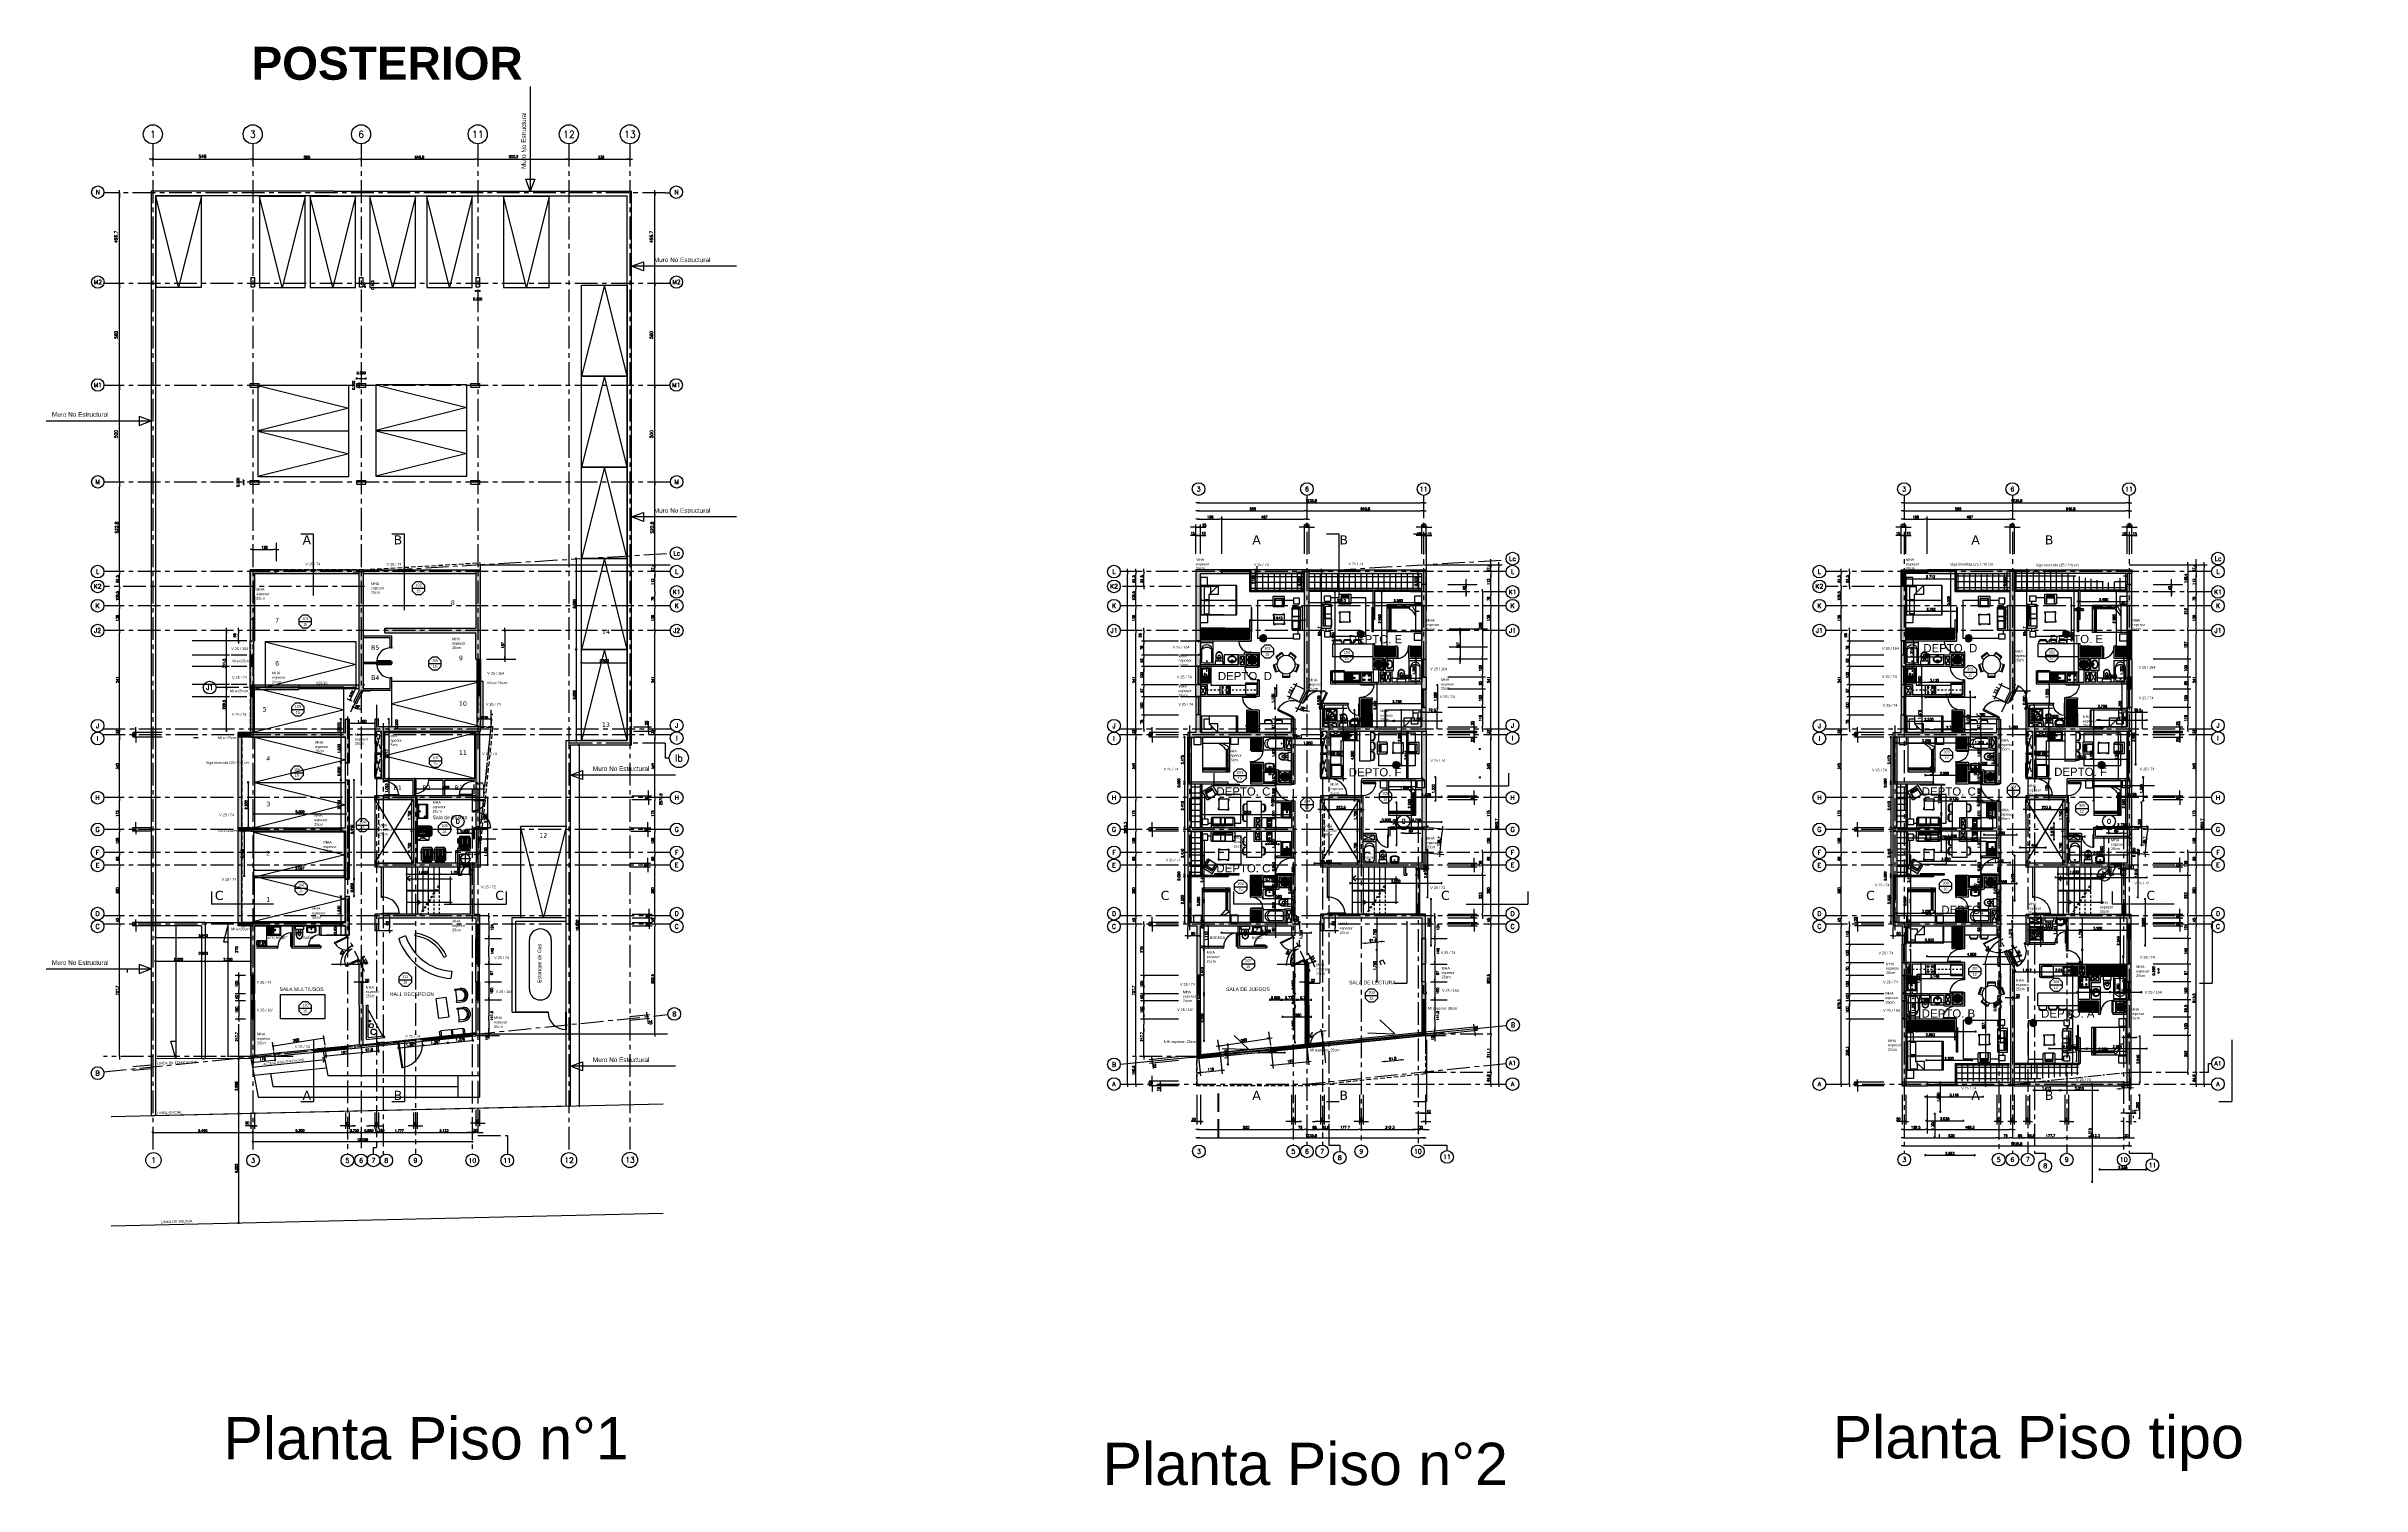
# Model space of a CAD drawing. Header units: millimetres. Extents: x -13 to 194, y -13 to 66.
# Drawn here: x 66.9 to 194, y -12.7 to 66.4 of the extents above; entities that cross this region are included whole.
import ezdxf
from ezdxf.enums import TextEntityAlignment as Align

# ---------------------------------------------------------------- set-up
doc = ezdxf.new("R2010")
doc.units = ezdxf.units.MM
for name, pattern in [('ACAD_ISO04W100', [30, 24, -3, 0, -3]), ('CENTER', [2, 1.25, -0.25, 0.25, -0.25]), ('HIDDEN', [0.375, 0.25, -0.125]), ('HIDDEN2', [0.1875, 0.125, -0.0625])]:
    doc.linetypes.add(name, pattern=pattern)
for name, color, linetype in [('0 Tabiques-Muros', 6, 'Continuous'), ('01', 1, 'Continuous'), ('02', 2, 'Continuous'), ('03', 3, 'Continuous'), ('04', 4, 'Continuous'), ('06', 6, 'Continuous'), ('BORDE DE LOSAS', 3, 'Continuous'), ('Capa1', 80, 'Continuous'), ('COTAS', 1, 'Continuous'), ('COTAS1', 2, 'Continuous'), ('Cotas2', 1, 'Continuous'), ('EJES', 1, 'CENTER'), ('GRIS', 9, 'Continuous'), ('Layer1', 40, 'Continuous'), ('LOSAS', 7, 'Continuous'), ('Muebles', 2, 'Continuous'), ('MURO', 5, 'Continuous'), ('MUROS_EST', 5, 'Continuous'), ('PISOS', 8, 'Continuous'), ('PUERTAS', 1, 'Continuous'), ('Textos', 2, 'Continuous'), ('VIGAS', 3, 'Continuous'), ('VIGAS_1', 2, 'Continuous')]:
    doc.layers.add(name, color=color, linetype=linetype)
doc.styles.add('Arial', font='arial.ttf')
doc.styles.add('INTERARQ', font='ROMANS.SHX')
doc.styles.add('ROMAND', font='romand', dxfattribs={"height": 31.5})
doc.styles.add('ROMANS', font='romans.shx', dxfattribs={"height": 16.875})
doc.styles.get("Standard").update_dxf_attribs({"font": 'arial.ttf'})
doc.dimstyles.new('ESCALA_1-50', dxfattribs={"dimtxt": 0.13, "dimasz": 0.05, "dimexe": 0.18, "dimexo": 0.0625, "dimgap": 0.04, "dimtad": 1, "dimdec": 3, "dimzin": 0, "dimdsep": 46, "dimtxsty": 'INTERARQ', "dimblk": 'DIMTICK', "dimcen": 0.09, "dimse1": 1, "dimse2": 1, "dimclrd": 1, "dimclre": 1, "dimclrt": 2, "dimadec": 0, "dimazin": 0, "dimtfac": 4.5, "dimtdec": 3, "dimtofl": 0, "dimtmove": 2, "dimatfit": 3, "dimldrblk": 'DIMTICK', "dimfxl": 1, "dimtolj": 1, "dimtzin": 0, "dimarcsym": 0})
pattern_1 = [(90, (-719.75523, 1107.571), (-0.3175, 1e-16), []), (180, (-719.75523, 1107.571), (-1e-16, -0.3175), [])]
pattern_2 = [(90, (-683.78006, 1128.5619), (-0.3175, 1e-16), []), (180, (-683.78006, 1128.5619), (-1e-16, -0.3175), [])]
pattern_3 = [(90, (-652.14146, 1128.5619), (-0.3175, 1e-16), []), (180, (-652.14146, 1128.5619), (-1e-16, -0.3175), [])]
pattern_4 = [(0, (-505.27258, 1162.423428), (0, 0.028575), [])]
pattern_5 = [(25, (-3.105805, -6.50316), (-0.0118333113, 0.025376618), [])]
pattern_6 = [(0, (0, 0), (0, 6.985), [5.08, -1.905]), (90, (0, 0), (-6.985, 4e-16), [5.08, -1.905])]
pattern_7 = [(0, (-3.106, -6.503), (0, 6.985), [5.08, -1.905]), (90, (-3.106, -6.503), (-6.985, 4e-16), [5.08, -1.905])]

# ---------------------------------------------------------------- blocks, each defined once
blk = doc.blocks.new('P_65')
at = {"color": 9}
blk.add_arc((-0.01, 0.06), 0.622, 93.9051, 179.909, dxfattribs=at)
at = {"layer": 'PUERTAS'}
for points in [[(-0.65, 0), (-0.62, 0), (-0.62, 0.02), (-0.63, 0.02), (-0.63, 0.06), (-0.65, 0.06)], [(0, 0.06), (-0.02, 0.06), (-0.02, 0.02), (-0.02, 0.02), (-0.02, 0), (0, 0)]]:
    blk.add_lwpolyline(points, dxfattribs=at)
blk.add_lwpolyline([(-0.02, 0.06), (-0.05, 0.06), (-0.05, 0.68), (-0.02, 0.68)], close=True, dxfattribs=at)
blk = doc.blocks.new('P_75')
at = {"color": 9}
blk.add_arc((-0.01, 0.06), 0.722, 93.336, 179.9333, dxfattribs=at)
at = {"layer": 'PUERTAS'}
for points in [[(-0.75, 0), (-0.73, 0), (-0.73, 0.02), (-0.73, 0.02), (-0.73, 0.06), (-0.75, 0.06)], [(0, 0.06), (-0.02, 0.06), (-0.02, 0.02), (-0.02, 0.02), (-0.02, 0), (0, 0)]]:
    blk.add_lwpolyline(points, dxfattribs=at)
blk.add_lwpolyline([(-0.02, 0.06), (-0.05, 0.06), (-0.05, 0.78), (-0.02, 0.78)], close=True, dxfattribs=at)
blk = doc.blocks.new('LAVPLATO')
for p, q in [((-0.38, -0.44), (-0.38, -0.06)), ((-0.34, -0.02), (0.34, -0.02)), ((0.34, -0.48), (-0.34, -0.48)), ((0.03, -0.18), (0.36, -0.18)), ((0.03, -0.21), (0.36, -0.21)), ((0.03, -0.24), (0.36, -0.24)), ((0.03, -0.27), (0.36, -0.27)), ((0.03, -0.3), (0.36, -0.3)), ((0.03, -0.33), (0.36, -0.33)), ((0.03, -0.33), (0.36, -0.33)), ((0.04, -0.13), (0.35, -0.13)), ((0.04, -0.15), (0.36, -0.15)), ((0.04, -0.36), (0.35, -0.36)), ((0.04, -0.36), (0.35, -0.36)), ((0.04, -0.39), (0.35, -0.39)), ((0.05, -0.1), (0.35, -0.1)), ((0.06, -0.42), (0.33, -0.42)), ((0.07, -0.07), (0.32, -0.07)), ((0.38, -0.06), (0.38, -0.44))]:
    blk.add_line(p, q)
blk.add_lwpolyline([(-0.4, 0), (0.4, 0), (0.4, -0.5), (-0.4, -0.5)], close=True)
blk.add_lwpolyline([(-0.3, -0.07), (-0.04, -0.07, -0.414214), (0.01, -0.12), (0.01, -0.4, -0.414214), (-0.04, -0.45), (-0.3, -0.45, -0.414214), (-0.35, -0.4), (-0.35, -0.12, -0.414214)], format="xyb", close=True)
for centre, radius in [((-0.08, -0.22), 0.038), ((-0.08, -0.22), 0.0275), ((0.02, -0.06), 0.0175)]:
    blk.add_circle(centre, radius)
for centre, radius, start, end in [((-0.34, -0.06), 0.04, 90, 180), ((-0.34, -0.44), 0.04, 180, 270), ((0.11, -0.37), 0.075, 233.5695, 263.0207), ((0.2, -0.8), 0.75, 83.0207, 96.9793), ((0.2, 0.3), 0.75, 263.0207, 276.9793), ((0.28, -0.37), 0.075, 276.9793, 306.4305), ((0.34, -0.06), 0.04, 360, 90), ((0.34, -0.44), 0.04, 270, 360)]:
    blk.add_arc(centre, radius, start, end)
blk = doc.blocks.new('cocina_2platos')
for p, q in [((-0.2, -0.14), (-0.17, -0.14)), ((-0.2, -0.36), (-0.17, -0.36)), ((-0.17, -0.08), (-0.15, -0.11)), ((-0.17, -0.2), (-0.15, -0.17)), ((-0.17, -0.3), (-0.15, -0.33)), ((-0.17, -0.42), (-0.15, -0.39)), ((-0.1, -0.08), (-0.12, -0.11)), ((-0.1, -0.2), (-0.12, -0.17)), ((-0.1, -0.3), (-0.12, -0.33)), ((-0.1, -0.42), (-0.12, -0.39)), ((-0.07, -0.14), (-0.1, -0.14)), ((-0.07, -0.36), (-0.1, -0.36))]:
    blk.add_line(p, q)
blk.add_lwpolyline([(-0.27, -0.45), (-0.27, -0.05, -0.414214), (-0.22, 0), (-0.05, 0, -0.414214), (0, -0.05), (0, -0.45, -0.414214), (-0.05, -0.5), (-0.22, -0.5, -0.414214)], format="xyb", close=True)
at = {"color": 9}
blk.add_lwpolyline([(-0.25, -0.45), (-0.25, -0.05, -0.414214), (-0.22, -0.02), (-0.05, -0.02, -0.414214), (-0.02, -0.05), (-0.02, -0.45, -0.414214), (-0.05, -0.47), (-0.22, -0.47, -0.414214)], format="xyb", close=True, dxfattribs=at)
for centre, radius in [((-0.14, -0.14), 0.055), ((-0.14, -0.36), 0.05)]:
    blk.add_circle(centre, radius)
blk = doc.blocks.new('LAV')
for points in [[(0.02, 0.23, 0.391789), (0, 0.2), (0, -0.2, 0.391789), (0.02, -0.23, 0.034091), (0.3, -0.25, 0.338711), (0.35, -0.21, 0.172497), (0.35, 0.21, 0.338711), (0.3, 0.25, 0.034091)], [(0.09, 0.19, 0.391789), (0.08, 0.17), (0.08, -0.17, 0.391789), (0.09, -0.19, 0.034091), (0.29, -0.2, 0.338711), (0.33, -0.18, 0.152745), (0.33, 0.18, 0.338711), (0.29, 0.2, 0.034091)]]:
    blk.add_lwpolyline(points, format="xyb", close=True)
blk.add_lwpolyline([(0.03, 0.22, 0.391789), (0.01, 0.2), (0.01, -0.2, 0.391789), (0.03, -0.22)], format="xyb")
for centre, radius in [((0.05, 0.09), 0.0147), ((0.05, 0), 0.0172), ((0.17, 0), 0.0225), ((0.05, -0.09), 0.0147)]:
    blk.add_circle(centre, radius)
blk = doc.blocks.new('EJE-1')
at = {"color": 3, "linetype": 'Continuous'}
blk.add_circle((0, 0), 35, dxfattribs=at)
at = {"color": 5, "linetype": 'Continuous', "style": 'ROMAND'}
blk.add_attdef('0', text='', height=25, dxfattribs=at).set_placement((0.2, 0), align=Align.MIDDLE)
blk = doc.blocks.new('TICK1')
at = {"color": 2}
for points in [[(0, 0), (-1, 0)], [(0, 0), (1, 0)]]:
    blk.add_lwpolyline(points, dxfattribs=at)
at = {"color": 2, "const_width": 0.2}
blk.add_lwpolyline([(-0.3, -0.3), (0.3, 0.3)], dxfattribs=at)
blk = doc.blocks.new('DIMTICK')
at = {"color": 1}
for p, q in [((-1, 0), (1, 0)), ((0, 1), (0, -1))]:
    blk.add_line(p, q, dxfattribs=at)
at = {"color": 3, "const_width": 0.141}
blk.add_lwpolyline([(0.7, 0.7), (-0.7, -0.7)], dxfattribs=at)
blk = doc.blocks.new('*D120')
at = {"layer": 'COTAS', "color": 1, "lineweight": -2, "transparency": 16777216}
blk.add_line((83.04, 29.4), (83.04, 28.63), dxfattribs=at)
at = {"layer": 'Defpoints', "color": 0, "transparency": 16777216}
for p in [(83.4, 29.45), (83.04, 28.58), (83.4, 28.58)]:
    blk.add_point(p, dxfattribs=at)
at = {"layer": 'COTAS', "color": 1, "lineweight": -2, "transparency": 16777216, "xscale": 0.05, "yscale": 0.05, "zscale": 0.05}
for p, rotation in [((83.04, 29.45), 90), ((83.04, 28.58), 270)]:
    blk.add_blockref('DIMTICK', p, dxfattribs=dict(at, rotation=rotation))
at = {"layer": 'COTAS', "color": 2, "transparency": 16777216, "insert": (82.94, 29.01), "char_height": 0.13, "attachment_point": 5, "rotation": 90, "style": 'INTERARQ'}
blk.add_mtext('\\A1;0.870', dxfattribs=at)
blk = doc.blocks.new('*D121')
at = {"layer": 'COTAS', "color": 1, "lineweight": -2, "transparency": 16777216}
blk.add_line((83.04, 28.53), (83.04, 27.1), dxfattribs=at)
at = {"layer": 'Defpoints', "color": 0, "transparency": 16777216}
for p in [(83.4, 28.58), (83.04, 27.05), (83.4, 27.05)]:
    blk.add_point(p, dxfattribs=at)
at = {"layer": 'COTAS', "color": 1, "lineweight": -2, "transparency": 16777216, "xscale": 0.05, "yscale": 0.05, "zscale": 0.05}
for p, rotation in [((83.04, 28.58), 90), ((83.04, 27.05), 270)]:
    blk.add_blockref('DIMTICK', p, dxfattribs=dict(at, rotation=rotation))
at = {"layer": 'COTAS', "color": 2, "transparency": 16777216, "insert": (82.94, 27.81), "char_height": 0.13, "attachment_point": 5, "rotation": 90, "style": 'INTERARQ'}
blk.add_mtext('\\A1;1.530', dxfattribs=at)
blk = doc.blocks.new('*D122')
at = {"layer": 'COTAS', "color": 1, "lineweight": -2, "transparency": 16777216}
blk.add_line((83.04, 27), (83.04, 26.15), dxfattribs=at)
at = {"layer": 'Defpoints', "color": 0, "transparency": 16777216}
for p in [(83.4, 27.05), (83.04, 26.1), (83.3, 26.1)]:
    blk.add_point(p, dxfattribs=at)
at = {"layer": 'COTAS', "color": 1, "lineweight": -2, "transparency": 16777216, "xscale": 0.05, "yscale": 0.05, "zscale": 0.05}
for p, rotation in [((83.04, 27.05), 90), ((83.04, 26.1), 270)]:
    blk.add_blockref('DIMTICK', p, dxfattribs=dict(at, rotation=rotation))
at = {"layer": 'COTAS', "color": 2, "transparency": 16777216, "insert": (82.94, 26.57), "char_height": 0.13, "attachment_point": 5, "rotation": 90, "style": 'INTERARQ'}
blk.add_mtext('\\A1;0.950', dxfattribs=at)
blk = doc.blocks.new('*D123')
at = {"layer": 'COTAS', "color": 1, "lineweight": -2, "transparency": 16777216}
blk.add_line((83.04, 26.05), (83.04, 23.43), dxfattribs=at)
at = {"layer": 'Defpoints', "color": 0, "transparency": 16777216}
for p in [(83.3, 26.1), (83.04, 23.38), (83.4, 23.38)]:
    blk.add_point(p, dxfattribs=at)
at = {"layer": 'COTAS', "color": 1, "lineweight": -2, "transparency": 16777216, "xscale": 0.05, "yscale": 0.05, "zscale": 0.05}
for p, rotation in [((83.04, 26.1), 90), ((83.04, 23.38), 270)]:
    blk.add_blockref('DIMTICK', p, dxfattribs=dict(at, rotation=rotation))
at = {"layer": 'COTAS', "color": 2, "transparency": 16777216, "insert": (82.94, 24.74), "char_height": 0.13, "attachment_point": 5, "rotation": 90, "style": 'INTERARQ'}
blk.add_mtext('\\A1;2.720', dxfattribs=at)
blk = doc.blocks.new('*D124')
at = {"layer": 'COTAS', "color": 1, "lineweight": -2, "transparency": 16777216}
blk.add_line((83.04, 19.66), (83.04, 18.23), dxfattribs=at)
at = {"layer": 'Defpoints', "color": 0, "transparency": 16777216}
for p in [(83.4, 19.71), (83.04, 18.18), (83.4, 18.18)]:
    blk.add_point(p, dxfattribs=at)
at = {"layer": 'COTAS', "color": 1, "lineweight": -2, "transparency": 16777216, "xscale": 0.05, "yscale": 0.05, "zscale": 0.05}
for p, rotation in [((83.04, 19.71), 90), ((83.04, 18.18), 270)]:
    blk.add_blockref('DIMTICK', p, dxfattribs=dict(at, rotation=rotation))
at = {"layer": 'COTAS', "color": 2, "transparency": 16777216, "insert": (82.94, 18.94), "char_height": 0.13, "attachment_point": 5, "rotation": 90, "style": 'INTERARQ'}
blk.add_mtext('\\A1;1.530', dxfattribs=at)
blk = doc.blocks.new('*D125')
at = {"layer": 'COTAS', "color": 1, "lineweight": -2, "transparency": 16777216}
blk.add_line((83.04, 18.13), (83.04, 17.63), dxfattribs=at)
at = {"layer": 'Defpoints', "color": 0, "transparency": 16777216}
for p in [(83.4, 18.18), (83.04, 17.58), (83.3, 17.58)]:
    blk.add_point(p, dxfattribs=at)
at = {"layer": 'COTAS', "color": 1, "lineweight": -2, "transparency": 16777216, "xscale": 0.05, "yscale": 0.05, "zscale": 0.05}
for p, rotation in [((83.04, 18.18), 90), ((83.04, 17.58), 270)]:
    blk.add_blockref('DIMTICK', p, dxfattribs=dict(at, rotation=rotation))
at = {"layer": 'COTAS', "color": 2, "transparency": 16777216, "insert": (82.74, 17.88), "char_height": 0.13, "attachment_point": 5, "rotation": 90, "style": 'INTERARQ'}
blk.add_mtext('\\A1;0.600', dxfattribs=at)
blk = doc.blocks.new('*D44')
at = {"layer": '02', "color": 1, "lineweight": -2, "transparency": 16777216}
blk.add_line((78.25, 6.23), (90.21, 6.23), dxfattribs=at)
at = {"layer": 'Defpoints', "color": 0, "transparency": 16777216}
for p in [(78.2, 6.23), (90.26, 6.23), (90.26, 6.23)]:
    blk.add_point(p, dxfattribs=at)
at = {"layer": '02', "color": 1, "lineweight": -2, "transparency": 16777216, "xscale": 0.05, "yscale": 0.05, "zscale": 0.05, "rotation": 180}
blk.add_blockref('DIMTICK', (78.2, 6.23), dxfattribs=at)
at = {"layer": '02', "color": 1, "lineweight": -2, "transparency": 16777216, "xscale": 0.05, "yscale": 0.05, "zscale": 0.05}
blk.add_blockref('DIMTICK', (90.26, 6.23), dxfattribs=at)
at = {"layer": '02', "color": 2, "transparency": 16777216, "insert": (84.23, 6.34), "char_height": 0.13, "attachment_point": 5, "style": 'INTERARQ'}
blk.add_mtext('\\A1;12.058', dxfattribs=at)
blk = doc.blocks.new('*D45')
at = {"layer": '02', "color": 1, "lineweight": -2, "transparency": 16777216}
blk.add_line((78.25, 6.73), (83.35, 6.73), dxfattribs=at)
at = {"layer": 'Defpoints', "color": 0, "transparency": 16777216}
for p in [(78.2, 6.73), (83.4, 6.73), (83.4, 6.73)]:
    blk.add_point(p, dxfattribs=at)
at = {"layer": '02', "color": 1, "lineweight": -2, "transparency": 16777216, "xscale": 0.05, "yscale": 0.05, "zscale": 0.05, "rotation": 180}
blk.add_blockref('DIMTICK', (78.2, 6.73), dxfattribs=at)
at = {"layer": '02', "color": 1, "lineweight": -2, "transparency": 16777216, "xscale": 0.05, "yscale": 0.05, "zscale": 0.05}
blk.add_blockref('DIMTICK', (83.4, 6.73), dxfattribs=at)
at = {"layer": '02', "color": 2, "transparency": 16777216, "insert": (80.8, 6.84), "char_height": 0.13, "attachment_point": 5, "style": 'INTERARQ'}
blk.add_mtext('\\A1;5.200', dxfattribs=at)
blk = doc.blocks.new('*D46')
at = {"layer": '02', "color": 1, "lineweight": -2, "transparency": 16777216}
blk.add_line((83.45, 6.73), (84.1, 6.73), dxfattribs=at)
at = {"layer": 'Defpoints', "color": 0, "transparency": 16777216}
for p in [(83.4, 6.73), (84.15, 6.73), (84.15, 6.73)]:
    blk.add_point(p, dxfattribs=at)
at = {"layer": '02', "color": 1, "lineweight": -2, "transparency": 16777216, "xscale": 0.05, "yscale": 0.05, "zscale": 0.05, "rotation": 180}
blk.add_blockref('DIMTICK', (83.4, 6.73), dxfattribs=at)
at = {"layer": '02', "color": 1, "lineweight": -2, "transparency": 16777216, "xscale": 0.05, "yscale": 0.05, "zscale": 0.05}
blk.add_blockref('DIMTICK', (84.15, 6.73), dxfattribs=at)
at = {"layer": '02', "color": 2, "transparency": 16777216, "insert": (83.78, 6.84), "char_height": 0.13, "attachment_point": 5, "style": 'INTERARQ'}
blk.add_mtext('\\A1;0.750', dxfattribs=at)
blk = doc.blocks.new('*D47')
at = {"layer": '02', "color": 1, "lineweight": -2, "transparency": 16777216}
blk.add_line((84.2, 6.73), (84.95, 6.73), dxfattribs=at)
at = {"layer": 'Defpoints', "color": 0, "transparency": 16777216}
for p in [(84.15, 6.73), (85, 6.73), (85, 6.73)]:
    blk.add_point(p, dxfattribs=at)
at = {"layer": '02', "color": 1, "lineweight": -2, "transparency": 16777216, "xscale": 0.05, "yscale": 0.05, "zscale": 0.05, "rotation": 180}
blk.add_blockref('DIMTICK', (84.15, 6.73), dxfattribs=at)
at = {"layer": '02', "color": 1, "lineweight": -2, "transparency": 16777216, "xscale": 0.05, "yscale": 0.05, "zscale": 0.05}
blk.add_blockref('DIMTICK', (85, 6.73), dxfattribs=at)
at = {"layer": '02', "color": 2, "transparency": 16777216, "insert": (84.58, 6.84), "char_height": 0.13, "attachment_point": 5, "style": 'INTERARQ'}
blk.add_mtext('\\A1;0.850', dxfattribs=at)
blk = doc.blocks.new('*D48')
at = {"layer": '02', "color": 1, "lineweight": -2, "transparency": 16777216}
blk.add_line((85.05, 6.73), (85.31, 6.73), dxfattribs=at)
at = {"layer": 'Defpoints', "color": 0, "transparency": 16777216}
for p in [(85, 6.73), (85.36, 6.73), (85.36, 6.73)]:
    blk.add_point(p, dxfattribs=at)
at = {"layer": '02', "color": 1, "lineweight": -2, "transparency": 16777216, "xscale": 0.05, "yscale": 0.05, "zscale": 0.05, "rotation": 180}
blk.add_blockref('DIMTICK', (85, 6.73), dxfattribs=at)
at = {"layer": '02', "color": 1, "lineweight": -2, "transparency": 16777216, "xscale": 0.05, "yscale": 0.05, "zscale": 0.05}
blk.add_blockref('DIMTICK', (85.36, 6.73), dxfattribs=at)
at = {"layer": '02', "color": 2, "transparency": 16777216, "insert": (85.18, 6.85), "char_height": 0.13, "attachment_point": 5, "style": 'INTERARQ'}
blk.add_mtext('\\A1;0.358', dxfattribs=at)
blk = doc.blocks.new('*D49')
at = {"layer": '02', "color": 1, "lineweight": -2, "transparency": 16777216}
blk.add_line((85.41, 6.73), (87.09, 6.73), dxfattribs=at)
at = {"layer": 'Defpoints', "color": 0, "transparency": 16777216}
for p in [(85.36, 6.73), (87.14, 6.73), (87.14, 6.73)]:
    blk.add_point(p, dxfattribs=at)
at = {"layer": '02', "color": 1, "lineweight": -2, "transparency": 16777216, "xscale": 0.05, "yscale": 0.05, "zscale": 0.05, "rotation": 180}
blk.add_blockref('DIMTICK', (85.36, 6.73), dxfattribs=at)
at = {"layer": '02', "color": 1, "lineweight": -2, "transparency": 16777216, "xscale": 0.05, "yscale": 0.05, "zscale": 0.05}
blk.add_blockref('DIMTICK', (87.14, 6.73), dxfattribs=at)
at = {"layer": '02', "color": 2, "transparency": 16777216, "insert": (86.25, 6.84), "char_height": 0.13, "attachment_point": 5, "style": 'INTERARQ'}
blk.add_mtext('\\A1;1.777', dxfattribs=at)
blk = doc.blocks.new('*D50')
at = {"layer": '02', "color": 1, "lineweight": -2, "transparency": 16777216}
blk.add_line((87.19, 6.73), (90.21, 6.73), dxfattribs=at)
at = {"layer": 'Defpoints', "color": 0, "transparency": 16777216}
for p in [(87.14, 6.73), (90.26, 6.73), (90.26, 6.73)]:
    blk.add_point(p, dxfattribs=at)
at = {"layer": '02', "color": 1, "lineweight": -2, "transparency": 16777216, "xscale": 0.05, "yscale": 0.05, "zscale": 0.05, "rotation": 180}
blk.add_blockref('DIMTICK', (87.14, 6.73), dxfattribs=at)
at = {"layer": '02', "color": 1, "lineweight": -2, "transparency": 16777216, "xscale": 0.05, "yscale": 0.05, "zscale": 0.05}
blk.add_blockref('DIMTICK', (90.26, 6.73), dxfattribs=at)
at = {"layer": '02', "color": 2, "transparency": 16777216, "insert": (88.7, 6.84), "char_height": 0.13, "attachment_point": 5, "style": 'INTERARQ'}
blk.add_mtext('\\A1;3.123', dxfattribs=at)
blk = doc.blocks.new('*D94')
at = {"layer": 'Defpoints', "color": 0, "transparency": 16777216}
for p in [(83.33, 16.74), (83.46, 17.44), (82.53, 15.96), (84.15, 15.96), (84.34, 15.57)]:
    blk.add_point(p, dxfattribs=at)
at = {"layer": 'GRIS', "color": 1, "lineweight": -2, "transparency": 16777216}
blk.add_arc((84.15, 15.96), 1.13, 117.7861, 177.4694, dxfattribs=at)
at = {"layer": 'GRIS', "color": 1, "lineweight": -2, "transparency": 16777216, "xscale": 0.05, "yscale": 0.05, "zscale": 0.05}
for p, rotation in [((83.67, 16.99), 26.52082801187991), ((83.02, 15.96), 268.7347134070694)]:
    blk.add_blockref('DIMTICK', p, dxfattribs=dict(at, rotation=rotation))
at = {"layer": 'GRIS', "color": 2, "transparency": 16777216, "insert": (83.11, 16.63), "char_height": 0.13, "attachment_point": 5, "rotation": 57.6278, "style": 'INTERARQ'}
blk.add_mtext('\\A1;65°', dxfattribs=at)
blk = doc.blocks.new('*D95')
at = {"layer": 'Defpoints', "color": 0, "transparency": 16777216}
for p in [(84.14, 16.22), (84.25, 16.01), (84.33, 16.05)]:
    blk.add_point(p, dxfattribs=at)
at = {"layer": 'GRIS', "color": 1, "lineweight": -2, "transparency": 16777216}
blk.add_line((84.25, 16.22), (84.31, 16.09), dxfattribs=at)
at = {"layer": 'GRIS', "color": 1, "lineweight": -2, "transparency": 16777216, "xscale": 0.05, "yscale": 0.05, "zscale": 0.05}
for p, rotation in [((84.23, 16.26), 115.2555414190037), ((84.33, 16.05), 295.2555414190036)]:
    blk.add_blockref('DIMTICK', p, dxfattribs=dict(at, rotation=rotation))
at = {"layer": 'GRIS', "color": 2, "transparency": 16777216, "insert": (84.37, 16.2), "char_height": 0.13, "attachment_point": 5, "rotation": 295.2555, "style": 'INTERARQ'}
blk.add_mtext('\\A1;0.236', dxfattribs=at)
blk = doc.blocks.new('*D37')
at = {"layer": 'COTAS', "color": 1, "lineweight": -2, "transparency": 16777216}
blk.add_line((89.51, 23.18), (90.21, 23.18), dxfattribs=at)
at = {"layer": 'Defpoints', "color": 0, "transparency": 16777216}
for p in [(89.46, 23.18), (90.26, 23.18), (90.26, 23.18)]:
    blk.add_point(p, dxfattribs=at)
at = {"layer": 'COTAS', "color": 1, "lineweight": -2, "transparency": 16777216, "xscale": 0.05, "yscale": 0.05, "zscale": 0.05, "rotation": 180}
blk.add_blockref('DIMTICK', (89.46, 23.18), dxfattribs=at)
at = {"layer": 'COTAS', "color": 1, "lineweight": -2, "transparency": 16777216, "xscale": 0.05, "yscale": 0.05, "zscale": 0.05}
blk.add_blockref('DIMTICK', (90.26, 23.18), dxfattribs=at)
at = {"layer": 'COTAS', "color": 2, "transparency": 16777216, "insert": (89.86, 23.29), "char_height": 0.13, "attachment_point": 5, "style": 'INTERARQ'}
blk.add_mtext('\\A1;0.800', dxfattribs=at)
blk = doc.blocks.new('*D96')
at = {"layer": 'COTAS', "color": 1, "lineweight": -2, "transparency": 16777216}
blk.add_line((91.1, 25.08), (91.1, 22.9), dxfattribs=at)
at = {"layer": 'Defpoints', "color": 0, "transparency": 16777216}
for p in [(90.26, 25.13), (90.28, 22.85), (91.1, 22.85)]:
    blk.add_point(p, dxfattribs=at)
at = {"layer": 'COTAS', "color": 1, "lineweight": -2, "transparency": 16777216, "xscale": 0.05, "yscale": 0.05, "zscale": 0.05}
for p, rotation in [((91.1, 25.13), 90), ((91.1, 22.85), 270)]:
    blk.add_blockref('DIMTICK', p, dxfattribs=dict(at, rotation=rotation))
at = {"layer": 'COTAS', "color": 2, "transparency": 16777216, "insert": (91, 23.99), "char_height": 0.13, "attachment_point": 5, "rotation": 90, "style": 'INTERARQ'}
blk.add_mtext('\\A1;2.280', dxfattribs=at)
blk = doc.blocks.new('*D97')
at = {"layer": 'COTAS', "color": 1, "lineweight": -2, "transparency": 16777216}
blk.add_line((91.1, 22.8), (91.1, 21.48), dxfattribs=at)
at = {"layer": 'Defpoints', "color": 0, "transparency": 16777216}
for p in [(90.28, 22.85), (90.26, 21.43), (91.1, 21.43)]:
    blk.add_point(p, dxfattribs=at)
at = {"layer": 'COTAS', "color": 1, "lineweight": -2, "transparency": 16777216, "xscale": 0.05, "yscale": 0.05, "zscale": 0.05}
for p, rotation in [((91.1, 22.85), 90), ((91.1, 21.43), 270)]:
    blk.add_blockref('DIMTICK', p, dxfattribs=dict(at, rotation=rotation))
at = {"layer": 'COTAS', "color": 2, "transparency": 16777216, "insert": (91, 22.14), "char_height": 0.13, "attachment_point": 5, "rotation": 90, "style": 'INTERARQ'}
blk.add_mtext('\\A1;1.420', dxfattribs=at)
blk = doc.blocks.new('*D98')
at = {"layer": 'COTAS', "color": 1, "lineweight": -2, "transparency": 16777216}
blk.add_line((85.67, 29.4), (85.67, 28.95), dxfattribs=at)
at = {"layer": 'Defpoints', "color": 0, "transparency": 16777216}
for p in [(84.9, 29.45), (84.9, 28.9), (85.67, 28.9)]:
    blk.add_point(p, dxfattribs=at)
at = {"layer": 'COTAS', "color": 1, "lineweight": -2, "transparency": 16777216, "xscale": 0.05, "yscale": 0.05, "zscale": 0.05}
for p, rotation in [((85.67, 29.45), 90), ((85.67, 28.9), 270)]:
    blk.add_blockref('DIMTICK', p, dxfattribs=dict(at, rotation=rotation))
at = {"layer": 'COTAS', "color": 2, "transparency": 16777216, "insert": (86.1, 29.17), "char_height": 0.13, "attachment_point": 5, "rotation": 90, "style": 'INTERARQ'}
blk.add_mtext('\\A1;0.550', dxfattribs=at)
blk = doc.blocks.new('*D99')
at = {"layer": 'COTAS', "color": 1, "lineweight": -2, "transparency": 16777216}
blk.add_line((85.67, 28.85), (85.67, 26.23), dxfattribs=at)
at = {"layer": 'Defpoints', "color": 0, "transparency": 16777216}
for p in [(84.9, 28.9), (85.36, 26.18), (85.67, 26.18)]:
    blk.add_point(p, dxfattribs=at)
at = {"layer": 'COTAS', "color": 1, "lineweight": -2, "transparency": 16777216, "xscale": 0.05, "yscale": 0.05, "zscale": 0.05}
for p, rotation in [((85.67, 28.9), 90), ((85.67, 26.18), 270)]:
    blk.add_blockref('DIMTICK', p, dxfattribs=dict(at, rotation=rotation))
at = {"layer": 'COTAS', "color": 2, "transparency": 16777216, "insert": (85.56, 27.54), "char_height": 0.13, "attachment_point": 5, "rotation": 90, "style": 'INTERARQ'}
blk.add_mtext('\\A1;2.717', dxfattribs=at)
blk = doc.blocks.new('*D100')
at = {"layer": 'COTAS1', "color": 1, "lineweight": -2, "transparency": 16777216}
blk.add_line((85.67, 26.13), (85.67, 25.18), dxfattribs=at)
at = {"layer": 'Defpoints', "color": 0, "transparency": 16777216}
for p in [(85.36, 26.18), (85.36, 25.13), (85.67, 25.13)]:
    blk.add_point(p, dxfattribs=at)
at = {"layer": 'COTAS1', "color": 1, "lineweight": -2, "transparency": 16777216, "xscale": 0.05, "yscale": 0.05, "zscale": 0.05}
for p, rotation in [((85.67, 26.18), 90), ((85.67, 25.13), 270)]:
    blk.add_blockref('DIMTICK', p, dxfattribs=dict(at, rotation=rotation))
at = {"layer": 'COTAS1', "color": 2, "transparency": 16777216, "insert": (85.56, 25.65), "char_height": 0.13, "attachment_point": 5, "rotation": 90, "style": 'INTERARQ'}
blk.add_mtext('\\A1;1.053', dxfattribs=at)
blk = doc.blocks.new('*D101')
at = {"layer": 'COTAS', "color": 1, "lineweight": -2, "transparency": 16777216}
blk.add_line((87.19, 25.62), (90.43, 25.62), dxfattribs=at)
at = {"layer": 'Defpoints', "color": 0, "transparency": 16777216}
for p in [(90.48, 25.62), (87.14, 25.23), (90.48, 25.23)]:
    blk.add_point(p, dxfattribs=at)
at = {"layer": 'COTAS', "color": 1, "lineweight": -2, "transparency": 16777216, "xscale": 0.05, "yscale": 0.05, "zscale": 0.05, "rotation": 180}
blk.add_blockref('DIMTICK', (87.14, 25.62), dxfattribs=at)
at = {"layer": 'COTAS', "color": 1, "lineweight": -2, "transparency": 16777216, "xscale": 0.05, "yscale": 0.05, "zscale": 0.05}
blk.add_blockref('DIMTICK', (90.48, 25.62), dxfattribs=at)
at = {"layer": 'COTAS', "color": 2, "transparency": 16777216, "insert": (88.81, 25.71), "char_height": 0.1, "attachment_point": 5, "style": 'INTERARQ'}
blk.add_mtext('\\A1;3.339', dxfattribs=at)
blk = doc.blocks.new('*D102')
at = {"layer": 'COTAS1', "color": 1, "lineweight": -2, "transparency": 16777216}
blk.add_line((90.53, 25.62), (90.84, 25.62), dxfattribs=at)
at = {"layer": 'Defpoints', "color": 0, "transparency": 16777216}
for p in [(90.89, 25.62), (90.48, 25.23), (90.89, 25.13)]:
    blk.add_point(p, dxfattribs=at)
at = {"layer": 'COTAS1', "color": 1, "lineweight": -2, "transparency": 16777216, "xscale": 0.05, "yscale": 0.05, "zscale": 0.05, "rotation": 180}
blk.add_blockref('DIMTICK', (90.48, 25.62), dxfattribs=at)
at = {"layer": 'COTAS1', "color": 1, "lineweight": -2, "transparency": 16777216, "xscale": 0.05, "yscale": 0.05, "zscale": 0.05}
blk.add_blockref('DIMTICK', (90.89, 25.62), dxfattribs=at)
at = {"layer": 'COTAS1', "color": 2, "transparency": 16777216, "insert": (90.68, 25.91), "char_height": 0.1, "attachment_point": 5, "style": 'INTERARQ'}
blk.add_mtext('\\A1;0.411', dxfattribs=at)
blk = doc.blocks.new('*D103')
at = {"layer": 'COTAS', "color": 1, "lineweight": -2, "transparency": 16777216}
blk.add_line((90.61, 29.45), (91.24, 29.45), dxfattribs=at)
at = {"layer": 'Defpoints', "color": 0, "transparency": 16777216}
for p in [(91.29, 29.45), (90.56, 28.9), (91.29, 28.9)]:
    blk.add_point(p, dxfattribs=at)
at = {"layer": 'COTAS', "color": 1, "lineweight": -2, "transparency": 16777216, "xscale": 0.05, "yscale": 0.05, "zscale": 0.05, "rotation": 180}
blk.add_blockref('DIMTICK', (90.56, 29.45), dxfattribs=at)
at = {"layer": 'COTAS', "color": 1, "lineweight": -2, "transparency": 16777216, "xscale": 0.05, "yscale": 0.05, "zscale": 0.05}
blk.add_blockref('DIMTICK', (91.29, 29.45), dxfattribs=at)
at = {"layer": 'COTAS', "color": 2, "transparency": 16777216, "insert": (90.93, 29.54), "char_height": 0.1, "attachment_point": 5, "style": 'INTERARQ'}
blk.add_mtext('\\A1;0.725', dxfattribs=at)
blk = doc.blocks.new('*D104')
at = {"layer": 'Cotas2', "color": 1, "lineweight": -2, "transparency": 16777216}
blk.add_line((83.57, 30.53), (83.85, 31.09), dxfattribs=at)
at = {"layer": 'Defpoints', "color": 0, "transparency": 16777216}
for p in [(83.87, 31.14), (84.15, 31), (83.83, 30.34)]:
    blk.add_point(p, dxfattribs=at)
at = {"layer": 'Cotas2', "color": 1, "lineweight": -2, "transparency": 16777216, "xscale": 0.05, "yscale": 0.05, "zscale": 0.05}
for p, rotation in [((83.55, 30.48), 243.8852311357516), ((83.87, 31.14), 63.88523113575164)]:
    blk.add_blockref('DIMTICK', p, dxfattribs=dict(at, rotation=rotation))
at = {"layer": 'Cotas2', "color": 2, "transparency": 16777216, "insert": (83.63, 30.85), "char_height": 0.1, "attachment_point": 5, "rotation": 63.8852, "style": 'INTERARQ'}
blk.add_mtext('\\A1;0.731', dxfattribs=at)
blk = doc.blocks.new('*D105')
at = {"layer": 'COTAS', "color": 1, "lineweight": -2, "transparency": 16777216}
blk.add_arc((84.15, 31), 1, 246.744, 267.1412, dxfattribs=at)
at = {"layer": 'Defpoints', "color": 0, "transparency": 16777216}
for p in [(84.15, 61.04), (84.34, 31.39), (83.58, 29.83), (83.85, 30.04), (84.15, 5.55)]:
    blk.add_point(p, dxfattribs=at)
at = {"layer": 'COTAS', "color": 1, "lineweight": -2, "transparency": 16777216, "xscale": 0.05, "yscale": 0.05, "zscale": 0.05}
for p, rotation in [((83.71, 30.1), 155.3146385307757), ((84.15, 30), 358.5705926049848)]:
    blk.add_blockref('DIMTICK', p, dxfattribs=dict(at, rotation=rotation))
at = {"layer": 'COTAS', "color": 2, "transparency": 16777216, "insert": (83.95, 30.13), "char_height": 0.13, "attachment_point": 5, "rotation": 346.9426, "style": 'INTERARQ'}
blk.add_mtext('\\A1;26°', dxfattribs=at)
blk = doc.blocks.new('*D38')
at = {"layer": 'Defpoints', "color": 0, "transparency": 16777216}
for p in [(86.17, 11.67), (87.53, 11.8), (87.56, 11.52)]:
    blk.add_point(p, dxfattribs=at)
at = {"layer": 'GRIS', "color": 1, "lineweight": -2, "transparency": 16777216}
blk.add_line((86.25, 11.38), (87.51, 11.51), dxfattribs=at)
at = {"layer": 'GRIS', "color": 1, "lineweight": -2, "transparency": 16777216, "xscale": 0.05, "yscale": 0.05, "zscale": 0.05}
for p, rotation in [((87.56, 11.52), 5.791781671786152), ((86.2, 11.38), 185.7917816717861)]:
    blk.add_blockref('DIMTICK', p, dxfattribs=dict(at, rotation=rotation))
at = {"layer": 'GRIS', "color": 2, "transparency": 16777216, "insert": (86.87, 11.55), "char_height": 0.13, "attachment_point": 5, "rotation": 5.7918, "style": 'INTERARQ'}
blk.add_mtext('\\A1;1.367', dxfattribs=at)
blk = doc.blocks.new('*D39')
at = {"layer": 'Defpoints', "color": 0, "transparency": 16777216}
for p in [(87.53, 11.8), (88.89, 11.94), (88.92, 11.66)]:
    blk.add_point(p, dxfattribs=at)
at = {"layer": 'GRIS', "color": 1, "lineweight": -2, "transparency": 16777216}
blk.add_line((87.61, 11.52), (88.87, 11.65), dxfattribs=at)
at = {"layer": 'GRIS', "color": 1, "lineweight": -2, "transparency": 16777216, "xscale": 0.05, "yscale": 0.05, "zscale": 0.05}
for p, rotation in [((87.56, 11.52), 185.7917816718062), ((88.92, 11.66), 5.791781671806215)]:
    blk.add_blockref('DIMTICK', p, dxfattribs=dict(at, rotation=rotation))
at = {"layer": 'GRIS', "color": 2, "transparency": 16777216, "insert": (88.23, 11.69), "char_height": 0.13, "attachment_point": 5, "rotation": 5.7918, "style": 'INTERARQ'}
blk.add_mtext('\\A1;1.367', dxfattribs=at)
blk = doc.blocks.new('*D40')
at = {"layer": 'Defpoints', "color": 0, "transparency": 16777216}
for p in [(88.89, 11.94), (90.26, 12.08), (90.29, 11.79)]:
    blk.add_point(p, dxfattribs=at)
at = {"layer": 'GRIS', "color": 1, "lineweight": -2, "transparency": 16777216}
blk.add_line((88.97, 11.66), (90.24, 11.79), dxfattribs=at)
at = {"layer": 'GRIS', "color": 1, "lineweight": -2, "transparency": 16777216, "xscale": 0.05, "yscale": 0.05, "zscale": 0.05}
for p, rotation in [((88.92, 11.66), 185.7917816718062), ((90.29, 11.79), 5.791781671806215)]:
    blk.add_blockref('DIMTICK', p, dxfattribs=dict(at, rotation=rotation))
at = {"layer": 'GRIS', "color": 2, "transparency": 16777216, "insert": (89.6, 11.83), "char_height": 0.13, "attachment_point": 5, "rotation": 5.7918, "style": 'INTERARQ'}
blk.add_mtext('\\A1;1.376', dxfattribs=at)
blk = doc.blocks.new('*D84')
at = {"layer": '02', "color": 1, "lineweight": -2, "transparency": 16777216}
blk.add_line((75.63, 16.14), (78.05, 16.14), dxfattribs=at)
at = {"layer": 'Defpoints', "color": 0, "transparency": 16777216}
for p in [(75.58, 18.28), (78.1, 18.28), (78.1, 16.14)]:
    blk.add_point(p, dxfattribs=at)
at = {"layer": '02', "color": 1, "lineweight": -2, "transparency": 16777216, "xscale": 0.05, "yscale": 0.05, "zscale": 0.05, "rotation": 180}
blk.add_blockref('DIMTICK', (75.58, 16.14), dxfattribs=at)
at = {"layer": '02', "color": 1, "lineweight": -2, "transparency": 16777216, "xscale": 0.05, "yscale": 0.05, "zscale": 0.05}
blk.add_blockref('DIMTICK', (78.1, 16.14), dxfattribs=at)
at = {"layer": '02', "color": 2, "transparency": 16777216, "insert": (76.84, 16.24), "char_height": 0.13, "attachment_point": 5, "style": 'INTERARQ'}
blk.add_mtext('\\A1;2.520', dxfattribs=at)
blk = doc.blocks.new('*D85')
at = {"layer": '01', "color": 1, "lineweight": -2, "transparency": 16777216}
blk.add_line((72.91, 16.14), (75.33, 16.14), dxfattribs=at)
at = {"layer": 'Defpoints', "color": 0, "transparency": 16777216}
for p in [(72.86, 18.08), (75.38, 18.08), (75.38, 16.14)]:
    blk.add_point(p, dxfattribs=at)
at = {"layer": '01', "color": 1, "lineweight": -2, "transparency": 16777216, "xscale": 0.05, "yscale": 0.05, "zscale": 0.05, "rotation": 180}
blk.add_blockref('DIMTICK', (72.86, 16.14), dxfattribs=at)
at = {"layer": '01', "color": 1, "lineweight": -2, "transparency": 16777216, "xscale": 0.05, "yscale": 0.05, "zscale": 0.05}
blk.add_blockref('DIMTICK', (75.38, 16.14), dxfattribs=at)
at = {"layer": '01', "color": 2, "transparency": 16777216, "insert": (74.12, 16.24), "char_height": 0.13, "attachment_point": 5, "style": 'INTERARQ'}
blk.add_mtext('\\A1;2.520', dxfattribs=at)
blk = doc.blocks.new('*D86')
at = {"layer": '01', "color": 1, "lineweight": -2, "transparency": 16777216}
for p, q in [((135.45, 20.2), (135.45, 20.25)), ((135.45, 20.01), (135.45, 19.96))]:
    blk.add_line(p, q, dxfattribs=at)
at = {"layer": 'Defpoints', "color": 0, "transparency": 16777216}
for p in [(135.45, 20.06), (135.54, 20.06), (135.63, 20.15)]:
    blk.add_point(p, dxfattribs=at)
at = {"layer": '01', "color": 1, "lineweight": -2, "transparency": 16777216, "xscale": 0.05, "yscale": 0.05, "zscale": 0.05}
for p, rotation in [((135.45, 20.15), 270), ((135.45, 20.06), 90)]:
    blk.add_blockref('DIMTICK', p, dxfattribs=dict(at, rotation=rotation))
at = {"layer": '01', "color": 2, "transparency": 16777216, "insert": (135.15, 20.1), "char_height": 0.13, "attachment_point": 5, "rotation": 90, "style": 'INTERARQ'}
blk.add_mtext('\\A1;0.090', dxfattribs=at)
blk = doc.blocks.new('*D87')
at = {"layer": '01', "color": 1, "lineweight": -2, "transparency": 16777216}
blk.add_line((135.45, 20.01), (135.45, 19.43), dxfattribs=at)
at = {"layer": 'Defpoints', "color": 0, "transparency": 16777216}
for p in [(135.45, 19.38), (135.54, 20.06), (135.54, 19.38)]:
    blk.add_point(p, dxfattribs=at)
at = {"layer": '01', "color": 1, "lineweight": -2, "transparency": 16777216, "xscale": 0.05, "yscale": 0.05, "zscale": 0.05}
for p, rotation in [((135.45, 20.06), 90), ((135.45, 19.38), 270)]:
    blk.add_blockref('DIMTICK', p, dxfattribs=dict(at, rotation=rotation))
at = {"layer": '01', "color": 2, "transparency": 16777216, "insert": (135.35, 19.72), "char_height": 0.13, "attachment_point": 5, "rotation": 90, "style": 'INTERARQ'}
blk.add_mtext('\\A1;0.675', dxfattribs=at)
blk = doc.blocks.new('*D32')
at = {"layer": '01', "color": 1, "lineweight": -2, "transparency": 16777216}
blk.add_line((135.45, 22.02), (135.45, 20.2), dxfattribs=at)
at = {"layer": 'Defpoints', "color": 0, "transparency": 16777216}
for p in [(135.45, 22.07), (135.45, 20.15), (135.45, 20.15)]:
    blk.add_point(p, dxfattribs=at)
at = {"layer": '01', "color": 1, "lineweight": -2, "transparency": 16777216, "xscale": 0.05, "yscale": 0.05, "zscale": 0.05}
for p, rotation in [((135.45, 22.07), 90), ((135.45, 20.15), 270)]:
    blk.add_blockref('DIMTICK', p, dxfattribs=dict(at, rotation=rotation))
at = {"layer": '01', "color": 2, "transparency": 16777216, "insert": (135.35, 21.11), "char_height": 0.13, "attachment_point": 5, "rotation": 90, "style": 'INTERARQ'}
blk.add_mtext('\\A1;1.925', dxfattribs=at)
blk = doc.blocks.new('*D33')
at = {"layer": '01', "color": 1, "lineweight": -2, "transparency": 16777216}
blk.add_line((135.45, 19.33), (135.45, 18.48), dxfattribs=at)
at = {"layer": 'Defpoints', "color": 0, "transparency": 16777216}
for p in [(136.43, 19.38), (135.45, 18.43), (136.43, 18.43)]:
    blk.add_point(p, dxfattribs=at)
at = {"layer": '01', "color": 1, "lineweight": -2, "transparency": 16777216, "xscale": 0.05, "yscale": 0.05, "zscale": 0.05}
for p, rotation in [((135.45, 19.38), 90), ((135.45, 18.43), 270)]:
    blk.add_blockref('DIMTICK', p, dxfattribs=dict(at, rotation=rotation))
at = {"layer": '01', "color": 2, "transparency": 16777216, "insert": (135.35, 18.91), "char_height": 0.13, "attachment_point": 5, "rotation": 90, "style": 'INTERARQ'}
blk.add_mtext('\\A1;0.950', dxfattribs=at)
blk = doc.blocks.new('*D88')
at = {"layer": '01', "color": 1, "lineweight": -2, "transparency": 16777216}
for p, q in [((135.45, 18.48), (135.45, 18.53)), ((135.45, 18.29), (135.45, 18.24))]:
    blk.add_line(p, q, dxfattribs=at)
at = {"layer": 'Defpoints', "color": 0, "transparency": 16777216}
for p in [(135.45, 18.34), (135.54, 18.34), (136.43, 18.43)]:
    blk.add_point(p, dxfattribs=at)
at = {"layer": '01', "color": 1, "lineweight": -2, "transparency": 16777216, "xscale": 0.05, "yscale": 0.05, "zscale": 0.05}
for p, rotation in [((135.45, 18.43), 270), ((135.45, 18.34), 90)]:
    blk.add_blockref('DIMTICK', p, dxfattribs=dict(at, rotation=rotation))
at = {"layer": '01', "color": 2, "transparency": 16777216, "insert": (135.59, 18.37), "char_height": 0.13, "attachment_point": 5, "rotation": 90, "style": 'INTERARQ'}
blk.add_mtext('\\A1;0.090', dxfattribs=at)
blk = doc.blocks.new('*D89')
at = {"layer": '01', "color": 1, "lineweight": -2, "transparency": 16777216}
for p, q in [((135.7, 18.25), (135.7, 17.89)), ((135.7, 17.02), (135.7, 17.3))]:
    blk.add_line(p, q, dxfattribs=at)
at = {"layer": 'Defpoints', "color": 0, "transparency": 16777216}
for p in [(135.82, 18.3), (135.7, 16.97), (136.33, 16.97)]:
    blk.add_point(p, dxfattribs=at)
at = {"layer": '01', "color": 1, "lineweight": -2, "transparency": 16777216, "xscale": 0.05, "yscale": 0.05, "zscale": 0.05}
for p, rotation in [((135.7, 18.3), 90), ((135.7, 16.97), 270)]:
    blk.add_blockref('DIMTICK', p, dxfattribs=dict(at, rotation=rotation))
at = {"layer": '01', "color": 2, "transparency": 16777216, "insert": (135.78, 17.6), "char_height": 0.13, "attachment_point": 5, "rotation": 90, "style": 'INTERARQ'}
blk.add_mtext('\\A1;1.330', dxfattribs=at)
blk = doc.blocks.new('*D90')
at = {"layer": '01', "color": 1, "lineweight": -2, "transparency": 16777216}
blk.add_line((135.45, 13.74), (135.45, 14.31), dxfattribs=at)
at = {"layer": 'Defpoints', "color": 0, "transparency": 16777216}
for p in [(135.45, 14.36), (135.54, 14.36), (135.54, 13.69)]:
    blk.add_point(p, dxfattribs=at)
at = {"layer": '01', "color": 1, "lineweight": -2, "transparency": 16777216, "xscale": 0.05, "yscale": 0.05, "zscale": 0.05}
for p, rotation in [((135.45, 14.36), 90), ((135.45, 13.69), 270)]:
    blk.add_blockref('DIMTICK', p, dxfattribs=dict(at, rotation=rotation))
at = {"layer": '01', "color": 2, "transparency": 16777216, "insert": (135.35, 14.03), "char_height": 0.13, "attachment_point": 5, "rotation": 90, "style": 'INTERARQ'}
blk.add_mtext('\\A1;0.675', dxfattribs=at)
blk = doc.blocks.new('*D34')
at = {"layer": '01', "color": 1, "lineweight": -2, "transparency": 16777216}
blk.add_line((135.45, 11.72), (135.45, 13.55), dxfattribs=at)
at = {"layer": 'Defpoints', "color": 0, "transparency": 16777216}
for p in [(135.45, 13.6), (135.45, 13.6), (135.45, 11.67)]:
    blk.add_point(p, dxfattribs=at)
at = {"layer": '01', "color": 1, "lineweight": -2, "transparency": 16777216, "xscale": 0.05, "yscale": 0.05, "zscale": 0.05}
for p, rotation in [((135.45, 13.6), 90), ((135.45, 11.67), 270)]:
    blk.add_blockref('DIMTICK', p, dxfattribs=dict(at, rotation=rotation))
at = {"layer": '01', "color": 2, "transparency": 16777216, "insert": (135.35, 12.64), "char_height": 0.13, "attachment_point": 5, "rotation": 90, "style": 'INTERARQ'}
blk.add_mtext('\\A1;1.925', dxfattribs=at)
blk = doc.blocks.new('*D35')
at = {"layer": '01', "color": 1, "lineweight": -2, "transparency": 16777216}
blk.add_line((135.45, 14.41), (135.45, 15.26), dxfattribs=at)
at = {"layer": 'Defpoints', "color": 0, "transparency": 16777216}
for p in [(135.45, 15.31), (136.43, 15.31), (136.43, 14.36)]:
    blk.add_point(p, dxfattribs=at)
at = {"layer": '01', "color": 1, "lineweight": -2, "transparency": 16777216, "xscale": 0.05, "yscale": 0.05, "zscale": 0.05}
for p, rotation in [((135.45, 15.31), 90), ((135.45, 14.36), 270)]:
    blk.add_blockref('DIMTICK', p, dxfattribs=dict(at, rotation=rotation))
at = {"layer": '01', "color": 2, "transparency": 16777216, "insert": (135.35, 14.84), "char_height": 0.13, "attachment_point": 5, "rotation": 90, "style": 'INTERARQ'}
blk.add_mtext('\\A1;0.950', dxfattribs=at)
blk = doc.blocks.new('*D91')
at = {"layer": '01', "color": 1, "lineweight": -2, "transparency": 16777216}
blk.add_line((135.45, 15.45), (135.45, 16.72), dxfattribs=at)
at = {"layer": 'Defpoints', "color": 0, "transparency": 16777216}
for p in [(135.45, 16.77), (136.33, 16.77), (135.54, 15.4)]:
    blk.add_point(p, dxfattribs=at)
at = {"layer": '01', "color": 1, "lineweight": -2, "transparency": 16777216, "xscale": 0.05, "yscale": 0.05, "zscale": 0.05}
for p, rotation in [((135.45, 16.77), 90), ((135.45, 15.4), 270)]:
    blk.add_blockref('DIMTICK', p, dxfattribs=dict(at, rotation=rotation))
at = {"layer": '01', "color": 2, "transparency": 16777216, "insert": (135.35, 16.09), "char_height": 0.13, "attachment_point": 5, "rotation": 90, "style": 'INTERARQ'}
blk.add_mtext('\\A1;1.370', dxfattribs=at)
blk = doc.blocks.new('*D92')
at = {"layer": '01', "color": 1, "lineweight": -2, "transparency": 16777216}
for p, q in [((174.2, 20.2), (174.2, 20.25)), ((174.2, 20.01), (174.2, 19.96))]:
    blk.add_line(p, q, dxfattribs=at)
at = {"layer": 'Defpoints', "color": 0, "transparency": 16777216}
for p in [(174.2, 20.06), (174.29, 20.06), (174.37, 20.15)]:
    blk.add_point(p, dxfattribs=at)
at = {"layer": '01', "color": 1, "lineweight": -2, "transparency": 16777216, "xscale": 0.05, "yscale": 0.05, "zscale": 0.05}
for p, rotation in [((174.2, 20.15), 270), ((174.2, 20.06), 90)]:
    blk.add_blockref('DIMTICK', p, dxfattribs=dict(at, rotation=rotation))
at = {"layer": '01', "color": 2, "transparency": 16777216, "insert": (173.9, 20.1), "char_height": 0.13, "attachment_point": 5, "rotation": 90, "style": 'INTERARQ'}
blk.add_mtext('\\A1;0.090', dxfattribs=at)
blk = doc.blocks.new('*D93')
at = {"layer": '01', "color": 1, "lineweight": -2, "transparency": 16777216}
blk.add_line((174.2, 20.01), (174.2, 19.43), dxfattribs=at)
at = {"layer": 'Defpoints', "color": 0, "transparency": 16777216}
for p in [(174.2, 19.38), (174.29, 20.06), (174.29, 19.38)]:
    blk.add_point(p, dxfattribs=at)
at = {"layer": '01', "color": 1, "lineweight": -2, "transparency": 16777216, "xscale": 0.05, "yscale": 0.05, "zscale": 0.05}
for p, rotation in [((174.2, 20.06), 90), ((174.2, 19.38), 270)]:
    blk.add_blockref('DIMTICK', p, dxfattribs=dict(at, rotation=rotation))
at = {"layer": '01', "color": 2, "transparency": 16777216, "insert": (174.1, 19.72), "char_height": 0.13, "attachment_point": 5, "rotation": 90, "style": 'INTERARQ'}
blk.add_mtext('\\A1;0.675', dxfattribs=at)
blk = doc.blocks.new('*D36')
at = {"layer": '01', "color": 1, "lineweight": -2, "transparency": 16777216}
blk.add_line((174.2, 22.02), (174.2, 20.2), dxfattribs=at)
at = {"layer": 'Defpoints', "color": 0, "transparency": 16777216}
for p in [(174.2, 22.07), (174.2, 20.15), (174.2, 20.15)]:
    blk.add_point(p, dxfattribs=at)
at = {"layer": '01', "color": 1, "lineweight": -2, "transparency": 16777216, "xscale": 0.05, "yscale": 0.05, "zscale": 0.05}
for p, rotation in [((174.2, 22.07), 90), ((174.2, 20.15), 270)]:
    blk.add_blockref('DIMTICK', p, dxfattribs=dict(at, rotation=rotation))
at = {"layer": '01', "color": 2, "transparency": 16777216, "insert": (174.1, 21.11), "char_height": 0.13, "attachment_point": 5, "rotation": 90, "style": 'INTERARQ'}
blk.add_mtext('\\A1;1.925', dxfattribs=at)
blk = doc.blocks.new('*D19')
at = {"layer": '01', "color": 1, "lineweight": -2, "transparency": 16777216}
blk.add_line((174.2, 19.33), (174.2, 18.48), dxfattribs=at)
at = {"layer": 'Defpoints', "color": 0, "transparency": 16777216}
for p in [(175.18, 19.38), (174.2, 18.43), (175.18, 18.43)]:
    blk.add_point(p, dxfattribs=at)
at = {"layer": '01', "color": 1, "lineweight": -2, "transparency": 16777216, "xscale": 0.05, "yscale": 0.05, "zscale": 0.05}
for p, rotation in [((174.2, 19.38), 90), ((174.2, 18.43), 270)]:
    blk.add_blockref('DIMTICK', p, dxfattribs=dict(at, rotation=rotation))
at = {"layer": '01', "color": 2, "transparency": 16777216, "insert": (174.1, 18.91), "char_height": 0.13, "attachment_point": 5, "rotation": 90, "style": 'INTERARQ'}
blk.add_mtext('\\A1;0.950', dxfattribs=at)
blk = doc.blocks.new('*D76')
at = {"layer": '01', "color": 1, "lineweight": -2, "transparency": 16777216}
for p, q in [((174.2, 18.48), (174.2, 18.53)), ((174.2, 18.29), (174.2, 18.24))]:
    blk.add_line(p, q, dxfattribs=at)
at = {"layer": 'Defpoints', "color": 0, "transparency": 16777216}
for p in [(174.2, 18.34), (174.29, 18.34), (175.18, 18.43)]:
    blk.add_point(p, dxfattribs=at)
at = {"layer": '01', "color": 1, "lineweight": -2, "transparency": 16777216, "xscale": 0.05, "yscale": 0.05, "zscale": 0.05}
for p, rotation in [((174.2, 18.43), 270), ((174.2, 18.34), 90)]:
    blk.add_blockref('DIMTICK', p, dxfattribs=dict(at, rotation=rotation))
at = {"layer": '01', "color": 2, "transparency": 16777216, "insert": (174.05, 18.4), "char_height": 0.13, "attachment_point": 5, "rotation": 90, "style": 'INTERARQ'}
blk.add_mtext('\\A1;0.090', dxfattribs=at)
blk = doc.blocks.new('*D77')
at = {"layer": '01', "color": 1, "lineweight": -2, "transparency": 16777216}
blk.add_line((174.2, 18.29), (174.2, 17.02), dxfattribs=at)
at = {"layer": 'Defpoints', "color": 0, "transparency": 16777216}
for p in [(174.29, 18.34), (174.2, 16.97), (175.08, 16.97)]:
    blk.add_point(p, dxfattribs=at)
at = {"layer": '01', "color": 1, "lineweight": -2, "transparency": 16777216, "xscale": 0.05, "yscale": 0.05, "zscale": 0.05}
for p, rotation in [((174.2, 18.34), 90), ((174.2, 16.97), 270)]:
    blk.add_blockref('DIMTICK', p, dxfattribs=dict(at, rotation=rotation))
at = {"layer": '01', "color": 2, "transparency": 16777216, "insert": (174.1, 17.66), "char_height": 0.13, "attachment_point": 5, "rotation": 90, "style": 'INTERARQ'}
blk.add_mtext('\\A1;1.370', dxfattribs=at)
blk = doc.blocks.new('*D80')
at = {"layer": '01', "color": 1, "lineweight": -2, "transparency": 16777216}
for p, q in [((174.2, 13.74), (174.2, 13.79)), ((174.2, 13.55), (174.2, 13.5))]:
    blk.add_line(p, q, dxfattribs=at)
at = {"layer": 'Defpoints', "color": 0, "transparency": 16777216}
for p in [(174.2, 13.69), (174.29, 13.69), (174.37, 13.6)]:
    blk.add_point(p, dxfattribs=at)
at = {"layer": '01', "color": 1, "lineweight": -2, "transparency": 16777216, "xscale": 0.05, "yscale": 0.05, "zscale": 0.05}
for p, rotation in [((174.2, 13.69), 270), ((174.2, 13.6), 90)]:
    blk.add_blockref('DIMTICK', p, dxfattribs=dict(at, rotation=rotation))
at = {"layer": '01', "color": 2, "transparency": 16777216, "insert": (173.9, 13.64), "char_height": 0.13, "attachment_point": 5, "rotation": 90, "style": 'INTERARQ'}
blk.add_mtext('\\A1;0.090', dxfattribs=at)
blk = doc.blocks.new('*D81')
at = {"layer": '01', "color": 1, "lineweight": -2, "transparency": 16777216}
blk.add_line((174.2, 13.74), (174.2, 14.31), dxfattribs=at)
at = {"layer": 'Defpoints', "color": 0, "transparency": 16777216}
for p in [(174.2, 14.36), (174.29, 14.36), (174.29, 13.69)]:
    blk.add_point(p, dxfattribs=at)
at = {"layer": '01', "color": 1, "lineweight": -2, "transparency": 16777216, "xscale": 0.05, "yscale": 0.05, "zscale": 0.05}
for p, rotation in [((174.2, 14.36), 90), ((174.2, 13.69), 270)]:
    blk.add_blockref('DIMTICK', p, dxfattribs=dict(at, rotation=rotation))
at = {"layer": '01', "color": 2, "transparency": 16777216, "insert": (174.1, 14.03), "char_height": 0.13, "attachment_point": 5, "rotation": 90, "style": 'INTERARQ'}
blk.add_mtext('\\A1;0.675', dxfattribs=at)
blk = doc.blocks.new('*D23')
at = {"layer": '01', "color": 1, "lineweight": -2, "transparency": 16777216}
blk.add_line((174.2, 11.72), (174.2, 13.55), dxfattribs=at)
at = {"layer": 'Defpoints', "color": 0, "transparency": 16777216}
for p in [(174.2, 13.6), (174.2, 13.6), (174.2, 11.67)]:
    blk.add_point(p, dxfattribs=at)
at = {"layer": '01', "color": 1, "lineweight": -2, "transparency": 16777216, "xscale": 0.05, "yscale": 0.05, "zscale": 0.05}
for p, rotation in [((174.2, 13.6), 90), ((174.2, 11.67), 270)]:
    blk.add_blockref('DIMTICK', p, dxfattribs=dict(at, rotation=rotation))
at = {"layer": '01', "color": 2, "transparency": 16777216, "insert": (174.1, 12.64), "char_height": 0.13, "attachment_point": 5, "rotation": 90, "style": 'INTERARQ'}
blk.add_mtext('\\A1;1.925', dxfattribs=at)
blk = doc.blocks.new('*D78')
at = {"layer": '01', "color": 1, "lineweight": -2, "transparency": 16777216}
blk.add_line((174.2, 15.45), (174.2, 16.72), dxfattribs=at)
at = {"layer": 'Defpoints', "color": 0, "transparency": 16777216}
for p in [(174.2, 16.77), (175.08, 16.77), (174.29, 15.4)]:
    blk.add_point(p, dxfattribs=at)
at = {"layer": '01', "color": 1, "lineweight": -2, "transparency": 16777216, "xscale": 0.05, "yscale": 0.05, "zscale": 0.05}
for p, rotation in [((174.2, 16.77), 90), ((174.2, 15.4), 270)]:
    blk.add_blockref('DIMTICK', p, dxfattribs=dict(at, rotation=rotation))
at = {"layer": '01', "color": 2, "transparency": 16777216, "insert": (174.1, 16.09), "char_height": 0.13, "attachment_point": 5, "rotation": 90, "style": 'INTERARQ'}
blk.add_mtext('\\A1;1.370', dxfattribs=at)
blk = doc.blocks.new('*D79')
at = {"layer": '01', "color": 1, "lineweight": -2, "transparency": 16777216}
blk.add_line((174.2, 15.26), (174.2, 14.41), dxfattribs=at)
at = {"layer": 'Defpoints', "color": 0, "transparency": 16777216}
for p in [(175.28, 15.31), (174.2, 14.36), (175.28, 14.36)]:
    blk.add_point(p, dxfattribs=at)
at = {"layer": '01', "color": 1, "lineweight": -2, "transparency": 16777216, "xscale": 0.05, "yscale": 0.05, "zscale": 0.05}
for p, rotation in [((174.2, 15.31), 90), ((174.2, 14.36), 270)]:
    blk.add_blockref('DIMTICK', p, dxfattribs=dict(at, rotation=rotation))
at = {"layer": '01', "color": 2, "transparency": 16777216, "insert": (174.1, 14.84), "char_height": 0.13, "attachment_point": 5, "rotation": 90, "style": 'INTERARQ'}
blk.add_mtext('\\A1;0.950', dxfattribs=at)
blk = doc.blocks.new('*D20')
at = {"layer": '01', "color": 1, "lineweight": -2, "transparency": 16777216}
blk.add_line((139.94, 18.47), (139.94, 16.82), dxfattribs=at)
at = {"layer": 'Defpoints', "color": 0, "transparency": 16777216}
for p in [(140.09, 18.52), (139.94, 16.77), (140.09, 16.77)]:
    blk.add_point(p, dxfattribs=at)
at = {"layer": '01', "color": 1, "lineweight": -2, "transparency": 16777216, "xscale": 0.05, "yscale": 0.05, "zscale": 0.05}
for p, rotation in [((139.94, 18.52), 90), ((139.94, 16.77), 270)]:
    blk.add_blockref('DIMTICK', p, dxfattribs=dict(at, rotation=rotation))
at = {"layer": '01', "color": 2, "transparency": 16777216, "insert": (139.83, 17.65), "char_height": 0.13, "attachment_point": 5, "rotation": 90, "style": 'INTERARQ'}
blk.add_mtext('\\A1;1.750', dxfattribs=at)
blk = doc.blocks.new('*D21')
at = {"layer": '01', "color": 1, "lineweight": -2, "transparency": 16777216}
blk.add_line((139.94, 16.72), (139.94, 15.07), dxfattribs=at)
at = {"layer": 'Defpoints', "color": 0, "transparency": 16777216}
for p in [(140.09, 16.77), (139.94, 15.02), (140.09, 15.02)]:
    blk.add_point(p, dxfattribs=at)
at = {"layer": '01', "color": 1, "lineweight": -2, "transparency": 16777216, "xscale": 0.05, "yscale": 0.05, "zscale": 0.05}
for p, rotation in [((139.94, 16.77), 90), ((139.94, 15.02), 270)]:
    blk.add_blockref('DIMTICK', p, dxfattribs=dict(at, rotation=rotation))
at = {"layer": '01', "color": 2, "transparency": 16777216, "insert": (139.83, 15.9), "char_height": 0.13, "attachment_point": 5, "rotation": 90, "style": 'INTERARQ'}
blk.add_mtext('\\A1;1.750', dxfattribs=at)
blk = doc.blocks.new('*D22')
at = {"layer": '01', "color": 1, "lineweight": -2, "transparency": 16777216}
blk.add_line((178.69, 18.47), (178.69, 16.82), dxfattribs=at)
at = {"layer": 'Defpoints', "color": 0, "transparency": 16777216}
for p in [(178.84, 18.52), (178.69, 16.77), (178.84, 16.77)]:
    blk.add_point(p, dxfattribs=at)
at = {"layer": '01', "color": 1, "lineweight": -2, "transparency": 16777216, "xscale": 0.05, "yscale": 0.05, "zscale": 0.05}
for p, rotation in [((178.69, 18.52), 90), ((178.69, 16.77), 270)]:
    blk.add_blockref('DIMTICK', p, dxfattribs=dict(at, rotation=rotation))
at = {"layer": '01', "color": 2, "transparency": 16777216, "insert": (178.58, 17.65), "char_height": 0.13, "attachment_point": 5, "rotation": 90, "style": 'INTERARQ'}
blk.add_mtext('\\A1;1.750', dxfattribs=at)
blk = doc.blocks.new('*D24')
at = {"layer": '01', "color": 1, "lineweight": -2, "transparency": 16777216}
blk.add_line((178.69, 16.72), (178.69, 15.07), dxfattribs=at)
at = {"layer": 'Defpoints', "color": 0, "transparency": 16777216}
for p in [(178.84, 16.77), (178.69, 15.02), (178.84, 15.02)]:
    blk.add_point(p, dxfattribs=at)
at = {"layer": '01', "color": 1, "lineweight": -2, "transparency": 16777216, "xscale": 0.05, "yscale": 0.05, "zscale": 0.05}
for p, rotation in [((178.69, 16.77), 90), ((178.69, 15.02), 270)]:
    blk.add_blockref('DIMTICK', p, dxfattribs=dict(at, rotation=rotation))
at = {"layer": '01', "color": 2, "transparency": 16777216, "insert": (178.58, 15.9), "char_height": 0.13, "attachment_point": 5, "rotation": 90, "style": 'INTERARQ'}
blk.add_mtext('\\A1;1.750', dxfattribs=at)
blk = doc.blocks.new('*D25')
at = {"layer": '01', "color": 1, "lineweight": -2, "transparency": 16777216}
blk.add_line((86.92, 24.98), (86.92, 23.33), dxfattribs=at)
at = {"layer": 'Defpoints', "color": 0, "transparency": 16777216}
for p in [(87.07, 25.03), (86.92, 23.28), (87.07, 23.28)]:
    blk.add_point(p, dxfattribs=at)
at = {"layer": '01', "color": 1, "lineweight": -2, "transparency": 16777216, "xscale": 0.05, "yscale": 0.05, "zscale": 0.05}
for p, rotation in [((86.92, 25.03), 90), ((86.92, 23.28), 270)]:
    blk.add_blockref('DIMTICK', p, dxfattribs=dict(at, rotation=rotation))
at = {"layer": '01', "color": 2, "transparency": 16777216, "insert": (86.81, 24.15), "char_height": 0.13, "attachment_point": 5, "rotation": 90, "style": 'INTERARQ'}
blk.add_mtext('\\A1;1.750', dxfattribs=at)
blk = doc.blocks.new('*D26')
at = {"layer": '01', "color": 1, "lineweight": -2, "transparency": 16777216}
blk.add_line((86.92, 23.23), (86.92, 21.58), dxfattribs=at)
at = {"layer": 'Defpoints', "color": 0, "transparency": 16777216}
for p in [(87.07, 23.28), (86.92, 21.53), (87.07, 21.53)]:
    blk.add_point(p, dxfattribs=at)
at = {"layer": '01', "color": 1, "lineweight": -2, "transparency": 16777216, "xscale": 0.05, "yscale": 0.05, "zscale": 0.05}
for p, rotation in [((86.92, 23.28), 90), ((86.92, 21.53), 270)]:
    blk.add_blockref('DIMTICK', p, dxfattribs=dict(at, rotation=rotation))
at = {"layer": '01', "color": 2, "transparency": 16777216, "insert": (86.81, 22.4), "char_height": 0.13, "attachment_point": 5, "rotation": 90, "style": 'INTERARQ'}
blk.add_mtext('\\A1;1.750', dxfattribs=at)
blk = doc.blocks.new('*D29')
at = {"layer": '02', "color": 1, "lineweight": -2, "transparency": 16777216}
blk.add_line((77.42, 10.73), (77.42, 7.83), dxfattribs=at)
at = {"layer": 'Defpoints', "color": 0, "transparency": 16777216}
for p in [(77.8, 10.78), (77.42, 7.78), (77.9, 7.78)]:
    blk.add_point(p, dxfattribs=at)
at = {"layer": '02', "color": 1, "lineweight": -2, "transparency": 16777216, "xscale": 0.05, "yscale": 0.05, "zscale": 0.05}
for p, rotation in [((77.42, 10.78), 90), ((77.42, 7.78), 270)]:
    blk.add_blockref('DIMTICK', p, dxfattribs=dict(at, rotation=rotation))
at = {"layer": '02', "color": 2, "transparency": 16777216, "insert": (77.31, 9.28), "char_height": 0.13, "attachment_point": 5, "rotation": 90, "style": 'INTERARQ'}
blk.add_mtext('\\A1;2.998', dxfattribs=at)
blk = doc.blocks.new('*D30')
at = {"layer": '02', "color": 1, "lineweight": -2, "transparency": 16777216}
blk.add_line((77.42, 7.72), (77.42, 1.82), dxfattribs=at)
at = {"layer": 'Defpoints', "color": 0, "transparency": 16777216}
for p in [(77.42, 7.77), (77.42, 1.77), (77.42, 1.77)]:
    blk.add_point(p, dxfattribs=at)
at = {"layer": '02', "color": 1, "lineweight": -2, "transparency": 16777216, "xscale": 0.05, "yscale": 0.05, "zscale": 0.05}
for p, rotation in [((77.42, 7.77), 90), ((77.42, 1.77), 270)]:
    blk.add_blockref('DIMTICK', p, dxfattribs=dict(at, rotation=rotation))
at = {"layer": '02', "color": 2, "transparency": 16777216, "insert": (77.31, 4.77), "char_height": 0.13, "attachment_point": 5, "rotation": 90, "style": 'INTERARQ'}
blk.add_mtext('\\A1;6.002', dxfattribs=at)
blk = doc.blocks.new('*D82')
at = {"layer": '01', "color": 1, "lineweight": -2, "transparency": 16777216}
blk.add_line((78.33, 21.15), (83.25, 21.15), dxfattribs=at)
at = {"layer": 'Defpoints', "color": 0, "transparency": 16777216}
for p in [(78.28, 20.82), (83.3, 21.15), (83.3, 20.82)]:
    blk.add_point(p, dxfattribs=at)
at = {"layer": '01', "color": 1, "lineweight": -2, "transparency": 16777216, "xscale": 0.05, "yscale": 0.05, "zscale": 0.05, "rotation": 180}
blk.add_blockref('DIMTICK', (78.28, 21.15), dxfattribs=at)
at = {"layer": '01', "color": 1, "lineweight": -2, "transparency": 16777216, "xscale": 0.05, "yscale": 0.05, "zscale": 0.05}
blk.add_blockref('DIMTICK', (83.3, 21.15), dxfattribs=at)
at = {"layer": '01', "color": 2, "transparency": 16777216, "insert": (80.79, 21.26), "char_height": 0.13, "attachment_point": 5, "style": 'INTERARQ'}
blk.add_mtext('\\A1;5.027', dxfattribs=at)
blk = doc.blocks.new('*D83')
at = {"layer": '01', "color": 1, "lineweight": -2, "transparency": 16777216}
blk.add_line((77.73, 23.23), (77.73, 20.87), dxfattribs=at)
at = {"layer": 'Defpoints', "color": 0, "transparency": 16777216}
for p in [(78.09, 23.28), (77.73, 20.82), (78.28, 20.82)]:
    blk.add_point(p, dxfattribs=at)
at = {"layer": '01', "color": 1, "lineweight": -2, "transparency": 16777216, "xscale": 0.05, "yscale": 0.05, "zscale": 0.05}
for p, rotation in [((77.73, 23.28), 90), ((77.73, 20.82), 270)]:
    blk.add_blockref('DIMTICK', p, dxfattribs=dict(at, rotation=rotation))
at = {"layer": '01', "color": 2, "transparency": 16777216, "insert": (77.62, 22.05), "char_height": 0.13, "attachment_point": 5, "rotation": 90, "style": 'INTERARQ'}
blk.add_mtext('\\A1;2.459', dxfattribs=at)
blk = doc.blocks.new('*D31')
at = {"layer": '01', "color": 1, "lineweight": -2, "transparency": 16777216}
blk.add_line((77.95, 25.93), (77.95, 23.53), dxfattribs=at)
at = {"layer": 'Defpoints', "color": 0, "transparency": 16777216}
for p in [(78.31, 25.98), (77.95, 23.48), (78.31, 23.48)]:
    blk.add_point(p, dxfattribs=at)
at = {"layer": '01', "color": 1, "lineweight": -2, "transparency": 16777216, "xscale": 0.05, "yscale": 0.05, "zscale": 0.05}
for p, rotation in [((77.95, 25.98), 90), ((77.95, 23.48), 270)]:
    blk.add_blockref('DIMTICK', p, dxfattribs=dict(at, rotation=rotation))
at = {"layer": '01', "color": 2, "transparency": 16777216, "insert": (77.84, 24.73), "char_height": 0.13, "attachment_point": 5, "rotation": 90, "style": 'INTERARQ'}
blk.add_mtext('\\A1;2.500', dxfattribs=at)
blk = doc.blocks.new('*D51')
at = {"layer": '01', "color": 1, "lineweight": -2, "transparency": 16777216}
blk.add_line((78.35, 24.24), (83.25, 24.24), dxfattribs=at)
at = {"layer": 'Defpoints', "color": 0, "transparency": 16777216}
for p in [(83.3, 24.24), (78.3, 23.91), (83.3, 23.91)]:
    blk.add_point(p, dxfattribs=at)
at = {"layer": '01', "color": 1, "lineweight": -2, "transparency": 16777216, "xscale": 0.05, "yscale": 0.05, "zscale": 0.05, "rotation": 180}
blk.add_blockref('DIMTICK', (78.3, 24.24), dxfattribs=at)
at = {"layer": '01', "color": 1, "lineweight": -2, "transparency": 16777216, "xscale": 0.05, "yscale": 0.05, "zscale": 0.05}
blk.add_blockref('DIMTICK', (83.3, 24.24), dxfattribs=at)
at = {"layer": '01', "color": 2, "transparency": 16777216, "insert": (80.8, 24.35), "char_height": 0.13, "attachment_point": 5, "style": 'INTERARQ'}
blk.add_mtext('\\A1;5.000', dxfattribs=at)
blk = doc.blocks.new('*D126')
at = {"layer": '01', "color": 1, "lineweight": -2, "transparency": 16777216}
blk.add_line((95.97, 33.22), (95.97, 28.32), dxfattribs=at)
at = {"layer": 'Defpoints', "color": 0, "transparency": 16777216}
for p in [(96.26, 33.27), (95.97, 28.27), (96.26, 28.27)]:
    blk.add_point(p, dxfattribs=at)
at = {"layer": '01', "color": 1, "lineweight": -2, "transparency": 16777216, "xscale": 0.05, "yscale": 0.05, "zscale": 0.05}
for p, rotation in [((95.97, 33.27), 90), ((95.97, 28.27), 270)]:
    blk.add_blockref('DIMTICK', p, dxfattribs=dict(at, rotation=rotation))
at = {"layer": '01', "color": 2, "transparency": 16777216, "insert": (95.86, 30.77), "char_height": 0.13, "attachment_point": 5, "rotation": 90, "style": 'INTERARQ'}
blk.add_mtext('\\A1;5.000', dxfattribs=at)
blk = doc.blocks.new('*D52')
at = {"layer": '01', "color": 1, "lineweight": -2, "transparency": 16777216}
blk.add_line((95.97, 38.22), (95.97, 33.32), dxfattribs=at)
at = {"layer": 'Defpoints', "color": 0, "transparency": 16777216}
for p in [(96.26, 38.27), (95.97, 33.27), (96.26, 33.27)]:
    blk.add_point(p, dxfattribs=at)
at = {"layer": '01', "color": 1, "lineweight": -2, "transparency": 16777216, "xscale": 0.05, "yscale": 0.05, "zscale": 0.05}
for p, rotation in [((95.97, 38.27), 90), ((95.97, 33.27), 270)]:
    blk.add_blockref('DIMTICK', p, dxfattribs=dict(at, rotation=rotation))
at = {"layer": '01', "color": 2, "transparency": 16777216, "insert": (95.86, 35.77), "char_height": 0.13, "attachment_point": 5, "rotation": 90, "style": 'INTERARQ'}
blk.add_mtext('\\A1;5.000', dxfattribs=at)
blk = doc.blocks.new('*D127')
at = {"layer": '01', "color": 1, "lineweight": -2, "transparency": 16777216}
blk.add_line((96.31, 32.54), (98.71, 32.54), dxfattribs=at)
at = {"layer": 'Defpoints', "color": 0, "transparency": 16777216}
for p in [(96.26, 33.27), (98.76, 33.27), (98.76, 32.54)]:
    blk.add_point(p, dxfattribs=at)
at = {"layer": '01', "color": 1, "lineweight": -2, "transparency": 16777216, "xscale": 0.05, "yscale": 0.05, "zscale": 0.05, "rotation": 180}
blk.add_blockref('DIMTICK', (96.26, 32.54), dxfattribs=at)
at = {"layer": '01', "color": 1, "lineweight": -2, "transparency": 16777216, "xscale": 0.05, "yscale": 0.05, "zscale": 0.05}
blk.add_blockref('DIMTICK', (98.76, 32.54), dxfattribs=at)
at = {"layer": '01', "color": 2, "transparency": 16777216, "insert": (97.51, 32.65), "char_height": 0.13, "attachment_point": 5, "style": 'INTERARQ'}
blk.add_mtext('\\A1;2.500', dxfattribs=at)
blk = doc.blocks.new('*D53')
at = {"layer": '01', "color": 1, "lineweight": -2, "transparency": 16777216}
blk.add_line((96.14, 27.97), (96.14, 8.24), dxfattribs=at)
at = {"layer": 'Defpoints', "color": 0, "transparency": 16777216}
for p in [(95.66, 28.02), (95.66, 8.19), (96.14, 8.19)]:
    blk.add_point(p, dxfattribs=at)
at = {"layer": '01', "color": 1, "lineweight": -2, "transparency": 16777216, "xscale": 0.05, "yscale": 0.05, "zscale": 0.05}
for p, rotation in [((96.14, 28.02), 90), ((96.14, 8.19), 270)]:
    blk.add_blockref('DIMTICK', p, dxfattribs=dict(at, rotation=rotation))
at = {"layer": '01', "color": 2, "transparency": 16777216, "insert": (96.03, 18.11), "char_height": 0.13, "attachment_point": 5, "rotation": 90, "style": 'INTERARQ'}
blk.add_mtext('\\A1;19.830', dxfattribs=at)
blk = doc.blocks.new('*D128')
at = {"layer": '01', "color": 1, "lineweight": -2, "transparency": 16777216}
blk.add_line((72.91, 17.45), (78.05, 17.45), dxfattribs=at)
at = {"layer": 'Defpoints', "color": 0, "transparency": 16777216}
for p in [(72.86, 18.28), (78.1, 18.28), (78.1, 17.45)]:
    blk.add_point(p, dxfattribs=at)
at = {"layer": '01', "color": 1, "lineweight": -2, "transparency": 16777216, "xscale": 0.05, "yscale": 0.05, "zscale": 0.05, "rotation": 180}
blk.add_blockref('DIMTICK', (72.86, 17.45), dxfattribs=at)
at = {"layer": '01', "color": 1, "lineweight": -2, "transparency": 16777216, "xscale": 0.05, "yscale": 0.05, "zscale": 0.05}
blk.add_blockref('DIMTICK', (78.1, 17.45), dxfattribs=at)
at = {"layer": '01', "color": 2, "transparency": 16777216, "insert": (75.48, 17.55), "char_height": 0.13, "attachment_point": 5, "style": 'INTERARQ'}
blk.add_mtext('\\A1;5.240', dxfattribs=at)
blk = doc.blocks.new('*D129')
at = {"layer": '01', "color": 1, "lineweight": -2, "transparency": 16777216}
blk.add_line((83.55, 29.22), (84.85, 29.22), dxfattribs=at)
at = {"layer": 'Defpoints', "color": 0, "transparency": 16777216}
for p in [(83.5, 29.45), (84.9, 29.45), (84.9, 29.22)]:
    blk.add_point(p, dxfattribs=at)
at = {"layer": '01', "color": 1, "lineweight": -2, "transparency": 16777216, "xscale": 0.05, "yscale": 0.05, "zscale": 0.05, "rotation": 180}
blk.add_blockref('DIMTICK', (83.5, 29.22), dxfattribs=at)
at = {"layer": '01', "color": 1, "lineweight": -2, "transparency": 16777216, "xscale": 0.05, "yscale": 0.05, "zscale": 0.05}
blk.add_blockref('DIMTICK', (84.9, 29.22), dxfattribs=at)
at = {"layer": '01', "color": 2, "transparency": 16777216, "insert": (84.2, 29.32), "char_height": 0.13, "attachment_point": 5, "style": 'INTERARQ'}
blk.add_mtext('\\A1;1.400', dxfattribs=at)
blk = doc.blocks.new('*D130')
at = {"layer": '01', "color": 1, "lineweight": -2, "transparency": 16777216}
blk.add_line((83.76, 26.05), (83.76, 20.71), dxfattribs=at)
at = {"layer": 'Defpoints', "color": 0, "transparency": 16777216}
for p in [(83.5, 26.1), (83.5, 20.66), (83.76, 20.66)]:
    blk.add_point(p, dxfattribs=at)
at = {"layer": '01', "color": 1, "lineweight": -2, "transparency": 16777216, "xscale": 0.05, "yscale": 0.05, "zscale": 0.05}
for p, rotation in [((83.76, 26.1), 90), ((83.76, 20.66), 270)]:
    blk.add_blockref('DIMTICK', p, dxfattribs=dict(at, rotation=rotation))
at = {"layer": '01', "color": 2, "transparency": 16777216, "insert": (83.65, 23.38), "char_height": 0.13, "attachment_point": 5, "rotation": 90, "style": 'INTERARQ'}
blk.add_mtext('\\A1;5.440', dxfattribs=at)
blk = doc.blocks.new('*D131')
at = {"layer": '01', "color": 1, "lineweight": -2, "transparency": 16777216}
blk.add_line((83.76, 20.61), (83.76, 19.76), dxfattribs=at)
at = {"layer": 'Defpoints', "color": 0, "transparency": 16777216}
for p in [(83.5, 20.66), (83.5, 19.71), (83.76, 19.71)]:
    blk.add_point(p, dxfattribs=at)
at = {"layer": '01', "color": 1, "lineweight": -2, "transparency": 16777216, "xscale": 0.05, "yscale": 0.05, "zscale": 0.05}
for p, rotation in [((83.76, 20.66), 90), ((83.76, 19.71), 270)]:
    blk.add_blockref('DIMTICK', p, dxfattribs=dict(at, rotation=rotation))
at = {"layer": '01', "color": 2, "transparency": 16777216, "insert": (83.65, 20.18), "char_height": 0.13, "attachment_point": 5, "rotation": 90, "style": 'INTERARQ'}
blk.add_mtext('\\A1;0.950', dxfattribs=at)
blk = doc.blocks.new('*D132')
at = {"layer": '01', "color": 1, "lineweight": -2, "transparency": 16777216}
blk.add_line((86.71, 20.93), (88.41, 20.93), dxfattribs=at)
at = {"layer": 'Defpoints', "color": 0, "transparency": 16777216}
for p in [(86.66, 21.33), (88.46, 21.33), (88.46, 20.93)]:
    blk.add_point(p, dxfattribs=at)
at = {"layer": '01', "color": 1, "lineweight": -2, "transparency": 16777216, "xscale": 0.05, "yscale": 0.05, "zscale": 0.05, "rotation": 180}
blk.add_blockref('DIMTICK', (86.66, 20.93), dxfattribs=at)
at = {"layer": '01', "color": 1, "lineweight": -2, "transparency": 16777216, "xscale": 0.05, "yscale": 0.05, "zscale": 0.05}
blk.add_blockref('DIMTICK', (88.46, 20.93), dxfattribs=at)
at = {"layer": '01', "color": 2, "transparency": 16777216, "insert": (87.56, 21.03), "char_height": 0.13, "attachment_point": 5, "style": 'INTERARQ'}
blk.add_mtext('\\A1;1.800', dxfattribs=at)
blk = doc.blocks.new('*D133')
at = {"layer": '01', "color": 1, "lineweight": -2, "transparency": 16777216}
blk.add_line((88.51, 20.93), (90.11, 20.93), dxfattribs=at)
at = {"layer": 'Defpoints', "color": 0, "transparency": 16777216}
for p in [(88.46, 21.33), (90.16, 21.43), (90.16, 20.93)]:
    blk.add_point(p, dxfattribs=at)
at = {"layer": '01', "color": 1, "lineweight": -2, "transparency": 16777216, "xscale": 0.05, "yscale": 0.05, "zscale": 0.05, "rotation": 180}
blk.add_blockref('DIMTICK', (88.46, 20.93), dxfattribs=at)
at = {"layer": '01', "color": 1, "lineweight": -2, "transparency": 16777216, "xscale": 0.05, "yscale": 0.05, "zscale": 0.05}
blk.add_blockref('DIMTICK', (90.16, 20.93), dxfattribs=at)
at = {"layer": '01', "color": 2, "transparency": 16777216, "insert": (89.31, 21.03), "char_height": 0.13, "attachment_point": 5, "style": 'INTERARQ'}
blk.add_mtext('\\A1;1.700', dxfattribs=at)
blk = doc.blocks.new('*D134')
at = {"layer": '01', "color": 1, "lineweight": -2, "transparency": 16777216}
blk.add_line((136.87, 30.89), (136.87, 30.07), dxfattribs=at)
at = {"layer": 'Defpoints', "color": 0, "transparency": 16777216}
for p in [(137.05, 30.94), (136.87, 30.02), (137.05, 30.02)]:
    blk.add_point(p, dxfattribs=at)
at = {"layer": '01', "color": 1, "lineweight": -2, "transparency": 16777216, "xscale": 0.05, "yscale": 0.05, "zscale": 0.05}
for p, rotation in [((136.87, 30.94), 90), ((136.87, 30.02), 270)]:
    blk.add_blockref('DIMTICK', p, dxfattribs=dict(at, rotation=rotation))
at = {"layer": '01', "color": 2, "transparency": 16777216, "insert": (136.76, 30.48), "char_height": 0.13, "attachment_point": 5, "rotation": 90, "style": 'INTERARQ'}
blk.add_mtext('\\A1;0.920', dxfattribs=at)
blk = doc.blocks.new('*D135')
at = {"layer": '01', "color": 1, "lineweight": -2, "transparency": 16777216}
blk.add_line((143.27, 31.26), (143.27, 30.07), dxfattribs=at)
at = {"layer": 'Defpoints', "color": 0, "transparency": 16777216}
for p in [(143.49, 31.31), (143.27, 30.02), (143.49, 30.02)]:
    blk.add_point(p, dxfattribs=at)
at = {"layer": '01', "color": 1, "lineweight": -2, "transparency": 16777216, "xscale": 0.05, "yscale": 0.05, "zscale": 0.05}
for p, rotation in [((143.27, 31.31), 90), ((143.27, 30.02), 270)]:
    blk.add_blockref('DIMTICK', p, dxfattribs=dict(at, rotation=rotation))
at = {"layer": '01', "color": 2, "transparency": 16777216, "insert": (143.16, 30.67), "char_height": 0.13, "attachment_point": 5, "rotation": 90, "style": 'INTERARQ'}
blk.add_mtext('\\A1;1.289', dxfattribs=at)
blk = doc.blocks.new('*D136')
at = {"layer": '01', "color": 1, "lineweight": -2, "transparency": 16777216}
blk.add_line((130.45, 21.9), (130.45, 19.52), dxfattribs=at)
at = {"layer": 'Defpoints', "color": 0, "transparency": 16777216}
for p in [(130.63, 21.95), (130.45, 19.47), (130.68, 19.47)]:
    blk.add_point(p, dxfattribs=at)
at = {"layer": '01', "color": 1, "lineweight": -2, "transparency": 16777216, "xscale": 0.05, "yscale": 0.05, "zscale": 0.05}
for p, rotation in [((130.45, 21.95), 90), ((130.45, 19.47), 270)]:
    blk.add_blockref('DIMTICK', p, dxfattribs=dict(at, rotation=rotation))
at = {"layer": '01', "color": 2, "transparency": 16777216, "insert": (130.35, 20.71), "char_height": 0.13, "attachment_point": 5, "rotation": 90, "style": 'INTERARQ'}
blk.add_mtext('\\A1;2.475', dxfattribs=at)
blk = doc.blocks.new('*D137')
at = {"layer": '01', "color": 1, "lineweight": -2, "transparency": 16777216}
for p, q in [((130.45, 19.52), (130.45, 19.57)), ((130.45, 19.33), (130.45, 19.28))]:
    blk.add_line(p, q, dxfattribs=at)
at = {"layer": 'Defpoints', "color": 0, "transparency": 16777216}
for p in [(130.45, 19.38), (130.63, 19.38), (130.68, 19.47)]:
    blk.add_point(p, dxfattribs=at)
at = {"layer": '01', "color": 1, "lineweight": -2, "transparency": 16777216, "xscale": 0.05, "yscale": 0.05, "zscale": 0.05}
for p, rotation in [((130.45, 19.47), 270), ((130.45, 19.38), 90)]:
    blk.add_blockref('DIMTICK', p, dxfattribs=dict(at, rotation=rotation))
at = {"layer": '01', "color": 2, "transparency": 16777216, "insert": (130.15, 19.43), "char_height": 0.13, "attachment_point": 5, "rotation": 90, "style": 'INTERARQ'}
blk.add_mtext('\\A1;0.090', dxfattribs=at)
blk = doc.blocks.new('*D138')
at = {"layer": '01', "color": 1, "lineweight": -2, "transparency": 16777216}
blk.add_line((130.45, 19.33), (130.45, 17.02), dxfattribs=at)
at = {"layer": 'Defpoints', "color": 0, "transparency": 16777216}
for p in [(130.63, 19.38), (130.45, 16.97), (130.63, 16.97)]:
    blk.add_point(p, dxfattribs=at)
at = {"layer": '01', "color": 1, "lineweight": -2, "transparency": 16777216, "xscale": 0.05, "yscale": 0.05, "zscale": 0.05}
for p, rotation in [((130.45, 19.38), 90), ((130.45, 16.97), 270)]:
    blk.add_blockref('DIMTICK', p, dxfattribs=dict(at, rotation=rotation))
at = {"layer": '01', "color": 2, "transparency": 16777216, "insert": (130.35, 18.18), "char_height": 0.13, "attachment_point": 5, "rotation": 90, "style": 'INTERARQ'}
blk.add_mtext('\\A1;2.410', dxfattribs=at)
blk = doc.blocks.new('*D139')
at = {"layer": '01', "color": 1, "lineweight": -2, "transparency": 16777216}
blk.add_line((130.45, 16.72), (130.45, 14.41), dxfattribs=at)
at = {"layer": 'Defpoints', "color": 0, "transparency": 16777216}
for p in [(130.63, 16.77), (130.45, 14.36), (130.63, 14.36)]:
    blk.add_point(p, dxfattribs=at)
at = {"layer": '01', "color": 1, "lineweight": -2, "transparency": 16777216, "xscale": 0.05, "yscale": 0.05, "zscale": 0.05}
for p, rotation in [((130.45, 16.77), 90), ((130.45, 14.36), 270)]:
    blk.add_blockref('DIMTICK', p, dxfattribs=dict(at, rotation=rotation))
at = {"layer": '01', "color": 2, "transparency": 16777216, "insert": (130.35, 15.57), "char_height": 0.13, "attachment_point": 5, "rotation": 90, "style": 'INTERARQ'}
blk.add_mtext('\\A1;2.410', dxfattribs=at)
blk = doc.blocks.new('*D140')
at = {"layer": '01', "color": 1, "lineweight": -2, "transparency": 16777216}
for p, q in [((130.45, 14.41), (130.45, 14.46)), ((130.45, 14.22), (130.45, 14.17))]:
    blk.add_line(p, q, dxfattribs=at)
at = {"layer": 'Defpoints', "color": 0, "transparency": 16777216}
for p in [(130.45, 14.27), (130.63, 14.36), (130.63, 14.27)]:
    blk.add_point(p, dxfattribs=at)
at = {"layer": '01', "color": 1, "lineweight": -2, "transparency": 16777216, "xscale": 0.05, "yscale": 0.05, "zscale": 0.05}
for p, rotation in [((130.45, 14.36), 270), ((130.45, 14.27), 90)]:
    blk.add_blockref('DIMTICK', p, dxfattribs=dict(at, rotation=rotation))
at = {"layer": '01', "color": 2, "transparency": 16777216, "insert": (130.15, 14.32), "char_height": 0.13, "attachment_point": 5, "rotation": 90, "style": 'INTERARQ'}
blk.add_mtext('\\A1;0.090', dxfattribs=at)
blk = doc.blocks.new('*D141')
at = {"layer": '01', "color": 1, "lineweight": -2, "transparency": 16777216}
blk.add_line((130.45, 14.22), (130.45, 11.82), dxfattribs=at)
at = {"layer": 'Defpoints', "color": 0, "transparency": 16777216}
for p in [(130.63, 14.27), (130.45, 11.77), (130.63, 11.77)]:
    blk.add_point(p, dxfattribs=at)
at = {"layer": '01', "color": 1, "lineweight": -2, "transparency": 16777216, "xscale": 0.05, "yscale": 0.05, "zscale": 0.05}
for p, rotation in [((130.45, 14.27), 90), ((130.45, 11.77), 270)]:
    blk.add_blockref('DIMTICK', p, dxfattribs=dict(at, rotation=rotation))
at = {"layer": '01', "color": 2, "transparency": 16777216, "insert": (130.35, 13.02), "char_height": 0.13, "attachment_point": 5, "rotation": 90, "style": 'INTERARQ'}
blk.add_mtext('\\A1;2.500', dxfattribs=at)
blk = doc.blocks.new('*D54')
at = {"layer": '01', "color": 1, "lineweight": -2, "transparency": 16777216}
blk.add_line((133.53, 11.12), (134.83, 11.12), dxfattribs=at)
at = {"layer": 'Defpoints', "color": 0, "transparency": 16777216}
for p in [(133.48, 11.42), (134.88, 11.42), (134.88, 11.12)]:
    blk.add_point(p, dxfattribs=at)
at = {"layer": '01', "color": 1, "lineweight": -2, "transparency": 16777216, "xscale": 0.05, "yscale": 0.05, "zscale": 0.05, "rotation": 180}
blk.add_blockref('DIMTICK', (133.48, 11.12), dxfattribs=at)
at = {"layer": '01', "color": 1, "lineweight": -2, "transparency": 16777216, "xscale": 0.05, "yscale": 0.05, "zscale": 0.05}
blk.add_blockref('DIMTICK', (134.88, 11.12), dxfattribs=at)
at = {"layer": '01', "color": 2, "transparency": 16777216, "insert": (134.18, 11.22), "char_height": 0.13, "attachment_point": 5, "style": 'INTERARQ'}
blk.add_mtext('\\A1;1.400', dxfattribs=at)
blk = doc.blocks.new('*D142')
at = {"layer": '01', "color": 1, "lineweight": -2, "transparency": 16777216}
blk.add_line((131.76, 11.52), (131.76, 10.51), dxfattribs=at)
at = {"layer": 'Defpoints', "color": 0, "transparency": 16777216}
for p in [(131.33, 11.57), (131.43, 10.46), (131.76, 10.46)]:
    blk.add_point(p, dxfattribs=at)
at = {"layer": '01', "color": 1, "lineweight": -2, "transparency": 16777216, "xscale": 0.05, "yscale": 0.05, "zscale": 0.05}
for p, rotation in [((131.76, 11.57), 90), ((131.76, 10.46), 270)]:
    blk.add_blockref('DIMTICK', p, dxfattribs=dict(at, rotation=rotation))
at = {"layer": '01', "color": 2, "transparency": 16777216, "insert": (131.66, 11.02), "char_height": 0.13, "attachment_point": 5, "rotation": 90, "style": 'INTERARQ'}
blk.add_mtext('\\A1;1.110', dxfattribs=at)
blk = doc.blocks.new('*D55')
at = {"layer": '01', "color": 1, "lineweight": -2, "transparency": 16777216}
blk.add_line((134.13, 14.02), (134.63, 14.02), dxfattribs=at)
at = {"layer": 'Defpoints', "color": 0, "transparency": 16777216}
for p in [(134.08, 14.3), (134.68, 14.27), (134.68, 14.02)]:
    blk.add_point(p, dxfattribs=at)
at = {"layer": '01', "color": 1, "lineweight": -2, "transparency": 16777216, "xscale": 0.05, "yscale": 0.05, "zscale": 0.05, "rotation": 180}
blk.add_blockref('DIMTICK', (134.08, 14.02), dxfattribs=at)
at = {"layer": '01', "color": 1, "lineweight": -2, "transparency": 16777216, "xscale": 0.05, "yscale": 0.05, "zscale": 0.05}
blk.add_blockref('DIMTICK', (134.68, 14.02), dxfattribs=at)
at = {"layer": '01', "color": 2, "transparency": 16777216, "insert": (134.38, 14.13), "char_height": 0.13, "attachment_point": 5, "style": 'INTERARQ'}
blk.add_mtext('\\A1;0.600', dxfattribs=at)
blk = doc.blocks.new('*D143')
at = {"layer": '01', "color": 1, "lineweight": -2, "transparency": 16777216}
blk.add_line((134.82, 14.02), (135.49, 14.02), dxfattribs=at)
at = {"layer": 'Defpoints', "color": 0, "transparency": 16777216}
for p in [(134.77, 14.36), (135.54, 14.38), (135.54, 14.02)]:
    blk.add_point(p, dxfattribs=at)
at = {"layer": '01', "color": 1, "lineweight": -2, "transparency": 16777216, "xscale": 0.05, "yscale": 0.05, "zscale": 0.05, "rotation": 180}
blk.add_blockref('DIMTICK', (134.77, 14.02), dxfattribs=at)
at = {"layer": '01', "color": 1, "lineweight": -2, "transparency": 16777216, "xscale": 0.05, "yscale": 0.05, "zscale": 0.05}
blk.add_blockref('DIMTICK', (135.54, 14.02), dxfattribs=at)
at = {"layer": '01', "color": 2, "transparency": 16777216, "insert": (135.15, 14.13), "char_height": 0.13, "attachment_point": 5, "style": 'INTERARQ'}
blk.add_mtext('\\A1;0.770', dxfattribs=at)
blk = doc.blocks.new('*D144')
at = {"layer": '01', "color": 1, "lineweight": -2, "transparency": 16777216}
blk.add_line((135.68, 14.02), (136.28, 14.02), dxfattribs=at)
at = {"layer": 'Defpoints', "color": 0, "transparency": 16777216}
for p in [(135.63, 14.27), (136.33, 14.27), (136.33, 14.02)]:
    blk.add_point(p, dxfattribs=at)
at = {"layer": '01', "color": 1, "lineweight": -2, "transparency": 16777216, "xscale": 0.05, "yscale": 0.05, "zscale": 0.05, "rotation": 180}
blk.add_blockref('DIMTICK', (135.63, 14.02), dxfattribs=at)
at = {"layer": '01', "color": 1, "lineweight": -2, "transparency": 16777216, "xscale": 0.05, "yscale": 0.05, "zscale": 0.05}
blk.add_blockref('DIMTICK', (136.33, 14.02), dxfattribs=at)
at = {"layer": '01', "color": 2, "transparency": 16777216, "insert": (135.98, 14.13), "char_height": 0.13, "attachment_point": 5, "style": 'INTERARQ'}
blk.add_mtext('\\A1;0.700', dxfattribs=at)
blk = doc.blocks.new('*D56')
at = {"layer": '01', "color": 1, "lineweight": -2, "transparency": 16777216}
blk.add_line((134.82, 13.09), (136.28, 13.09), dxfattribs=at)
at = {"layer": 'Defpoints', "color": 0, "transparency": 16777216}
for p in [(134.77, 13.09), (136.33, 13.09), (136.33, 13.09)]:
    blk.add_point(p, dxfattribs=at)
at = {"layer": '01', "color": 1, "lineweight": -2, "transparency": 16777216, "xscale": 0.05, "yscale": 0.05, "zscale": 0.05, "rotation": 180}
blk.add_blockref('DIMTICK', (134.77, 13.09), dxfattribs=at)
at = {"layer": '01', "color": 1, "lineweight": -2, "transparency": 16777216, "xscale": 0.05, "yscale": 0.05, "zscale": 0.05}
blk.add_blockref('DIMTICK', (136.33, 13.09), dxfattribs=at)
at = {"layer": '01', "color": 2, "transparency": 16777216, "insert": (135.55, 13.19), "char_height": 0.13, "attachment_point": 5, "style": 'INTERARQ'}
blk.add_mtext('\\A1;1.560', dxfattribs=at)
blk = doc.blocks.new('*D57')
at = {"layer": '01', "color": 1, "lineweight": -2, "transparency": 16777216}
blk.add_line((131.47, 17.71), (136.28, 17.71), dxfattribs=at)
at = {"layer": 'Defpoints', "color": 0, "transparency": 16777216}
for p in [(131.42, 18.74), (136.33, 18.74), (136.33, 17.71)]:
    blk.add_point(p, dxfattribs=at)
at = {"layer": '01', "color": 1, "lineweight": -2, "transparency": 16777216, "xscale": 0.05, "yscale": 0.05, "zscale": 0.05, "rotation": 180}
blk.add_blockref('DIMTICK', (131.42, 17.71), dxfattribs=at)
at = {"layer": '01', "color": 1, "lineweight": -2, "transparency": 16777216, "xscale": 0.05, "yscale": 0.05, "zscale": 0.05}
blk.add_blockref('DIMTICK', (136.33, 17.71), dxfattribs=at)
at = {"layer": '01', "color": 2, "transparency": 16777216, "insert": (133.87, 17.81), "char_height": 0.13, "attachment_point": 5, "style": 'INTERARQ'}
blk.add_mtext('\\A1;4.909', dxfattribs=at)
blk = doc.blocks.new('*D145')
at = {"layer": '01', "color": 1, "lineweight": -2, "transparency": 16777216}
blk.add_line((133.91, 22.57), (134.5, 22.57), dxfattribs=at)
at = {"layer": 'Defpoints', "color": 0, "transparency": 16777216}
for p in [(134.55, 23.42), (133.86, 22.2), (134.55, 22.57)]:
    blk.add_point(p, dxfattribs=at)
at = {"layer": '01', "color": 1, "lineweight": -2, "transparency": 16777216, "xscale": 0.05, "yscale": 0.05, "zscale": 0.05, "rotation": 180}
blk.add_blockref('DIMTICK', (133.86, 22.57), dxfattribs=at)
at = {"layer": '01', "color": 1, "lineweight": -2, "transparency": 16777216, "xscale": 0.05, "yscale": 0.05, "zscale": 0.05}
blk.add_blockref('DIMTICK', (134.55, 22.57), dxfattribs=at)
at = {"layer": '01', "color": 2, "transparency": 16777216, "insert": (134.2, 22.67), "char_height": 0.13, "attachment_point": 5, "style": 'INTERARQ'}
blk.add_mtext('\\A1;0.690', dxfattribs=at)
blk = doc.blocks.new('*D146')
at = {"layer": '01', "color": 1, "lineweight": -2, "transparency": 16777216}
blk.add_line((134.35, 31.09), (134.35, 30.07), dxfattribs=at)
at = {"layer": 'Defpoints', "color": 0, "transparency": 16777216}
for p in [(134.11, 31.14), (134.11, 30.02), (134.35, 30.02)]:
    blk.add_point(p, dxfattribs=at)
at = {"layer": '01', "color": 1, "lineweight": -2, "transparency": 16777216, "xscale": 0.05, "yscale": 0.05, "zscale": 0.05}
for p, rotation in [((134.35, 31.14), 90), ((134.35, 30.02), 270)]:
    blk.add_blockref('DIMTICK', p, dxfattribs=dict(at, rotation=rotation))
at = {"layer": '01', "color": 2, "transparency": 16777216, "insert": (134.24, 30.58), "char_height": 0.13, "attachment_point": 5, "rotation": 90, "style": 'INTERARQ'}
blk.add_mtext('\\A1;1.120', dxfattribs=at)
blk = doc.blocks.new('*D58')
at = {"layer": '01', "color": 1, "lineweight": -2, "transparency": 16777216}
blk.add_line((134.16, 28.38), (137, 28.38), dxfattribs=at)
at = {"layer": 'Defpoints', "color": 0, "transparency": 16777216}
for p in [(134.11, 28.14), (137.05, 28.38), (137.05, 28.14)]:
    blk.add_point(p, dxfattribs=at)
at = {"layer": '01', "color": 1, "lineweight": -2, "transparency": 16777216, "xscale": 0.05, "yscale": 0.05, "zscale": 0.05, "rotation": 180}
blk.add_blockref('DIMTICK', (134.11, 28.38), dxfattribs=at)
at = {"layer": '01', "color": 1, "lineweight": -2, "transparency": 16777216, "xscale": 0.05, "yscale": 0.05, "zscale": 0.05}
blk.add_blockref('DIMTICK', (137.05, 28.38), dxfattribs=at)
at = {"layer": '01', "color": 2, "transparency": 16777216, "insert": (135.58, 28.49), "char_height": 0.13, "attachment_point": 5, "style": 'INTERARQ'}
blk.add_mtext('\\A1;2.943', dxfattribs=at)
blk = doc.blocks.new('*D147')
at = {"layer": '01', "color": 1, "lineweight": -2, "transparency": 16777216}
blk.add_line((137.35, 29.34), (140.77, 29.34), dxfattribs=at)
at = {"layer": 'Defpoints', "color": 0, "transparency": 16777216}
for p in [(137.3, 29.94), (140.82, 29.94), (140.82, 29.34)]:
    blk.add_point(p, dxfattribs=at)
at = {"layer": '01', "color": 1, "lineweight": -2, "transparency": 16777216, "xscale": 0.05, "yscale": 0.05, "zscale": 0.05, "rotation": 180}
blk.add_blockref('DIMTICK', (137.3, 29.34), dxfattribs=at)
at = {"layer": '01', "color": 1, "lineweight": -2, "transparency": 16777216, "xscale": 0.05, "yscale": 0.05, "zscale": 0.05}
blk.add_blockref('DIMTICK', (140.82, 29.34), dxfattribs=at)
at = {"layer": '01', "color": 2, "transparency": 16777216, "insert": (139.06, 29.44), "char_height": 0.13, "attachment_point": 5, "style": 'INTERARQ'}
blk.add_mtext('\\A1;3.513', dxfattribs=at)
blk = doc.blocks.new('*D59')
at = {"layer": '01', "color": 1, "lineweight": -2, "transparency": 16777216}
blk.add_line((140.96, 29.35), (143.44, 29.35), dxfattribs=at)
at = {"layer": 'Defpoints', "color": 0, "transparency": 16777216}
for p in [(140.91, 29.5), (143.49, 29.5), (143.49, 29.35)]:
    blk.add_point(p, dxfattribs=at)
at = {"layer": '01', "color": 1, "lineweight": -2, "transparency": 16777216, "xscale": 0.05, "yscale": 0.05, "zscale": 0.05, "rotation": 180}
blk.add_blockref('DIMTICK', (140.91, 29.35), dxfattribs=at)
at = {"layer": '01', "color": 1, "lineweight": -2, "transparency": 16777216, "xscale": 0.05, "yscale": 0.05, "zscale": 0.05}
blk.add_blockref('DIMTICK', (143.49, 29.35), dxfattribs=at)
at = {"layer": '01', "color": 2, "transparency": 16777216, "insert": (142.2, 29.45), "char_height": 0.13, "attachment_point": 5, "style": 'INTERARQ'}
blk.add_mtext('\\A1;2.580', dxfattribs=at)
blk = doc.blocks.new('*D148')
at = {"layer": '01', "color": 1, "lineweight": -2, "transparency": 16777216}
blk.add_line((141.29, 29.89), (141.29, 27), dxfattribs=at)
at = {"layer": 'Defpoints', "color": 0, "transparency": 16777216}
for p in [(140.91, 29.94), (140.91, 26.95), (141.29, 26.95)]:
    blk.add_point(p, dxfattribs=at)
at = {"layer": '01', "color": 1, "lineweight": -2, "transparency": 16777216, "xscale": 0.05, "yscale": 0.05, "zscale": 0.05}
for p, rotation in [((141.29, 29.94), 90), ((141.29, 26.95), 270)]:
    blk.add_blockref('DIMTICK', p, dxfattribs=dict(at, rotation=rotation))
at = {"layer": '01', "color": 2, "transparency": 16777216, "insert": (141.18, 28.45), "char_height": 0.13, "attachment_point": 5, "rotation": 90, "style": 'INTERARQ'}
blk.add_mtext('\\A1;2.990', dxfattribs=at)
blk = doc.blocks.new('*D60')
at = {"layer": '01', "color": 1, "lineweight": -2, "transparency": 16777216}
blk.add_line((138.71, 29.89), (138.71, 25.01), dxfattribs=at)
at = {"layer": 'Defpoints', "color": 0, "transparency": 16777216}
for p in [(138.85, 29.94), (138.71, 24.96), (138.86, 24.96)]:
    blk.add_point(p, dxfattribs=at)
at = {"layer": '01', "color": 1, "lineweight": -2, "transparency": 16777216, "xscale": 0.05, "yscale": 0.05, "zscale": 0.05}
for p, rotation in [((138.71, 29.94), 90), ((138.71, 24.96), 270)]:
    blk.add_blockref('DIMTICK', p, dxfattribs=dict(at, rotation=rotation))
at = {"layer": '01', "color": 2, "transparency": 16777216, "insert": (138.6, 27.45), "char_height": 0.13, "attachment_point": 5, "rotation": 90, "style": 'INTERARQ'}
blk.add_mtext('\\A1;4.980', dxfattribs=at)
blk = doc.blocks.new('*D149')
at = {"layer": '01', "color": 1, "lineweight": -2, "transparency": 16777216}
blk.add_line((143.16, 26.21), (143.16, 25.01), dxfattribs=at)
at = {"layer": 'Defpoints', "color": 0, "transparency": 16777216}
for p in [(143.48, 26.26), (143.16, 24.96), (143.49, 24.96)]:
    blk.add_point(p, dxfattribs=at)
at = {"layer": '01', "color": 1, "lineweight": -2, "transparency": 16777216, "xscale": 0.05, "yscale": 0.05, "zscale": 0.05}
for p, rotation in [((143.16, 26.26), 90), ((143.16, 24.96), 270)]:
    blk.add_blockref('DIMTICK', p, dxfattribs=dict(at, rotation=rotation))
at = {"layer": '01', "color": 2, "transparency": 16777216, "insert": (143.05, 25.61), "char_height": 0.13, "attachment_point": 5, "rotation": 90, "style": 'INTERARQ'}
blk.add_mtext('\\A1;1.300', dxfattribs=at)
blk = doc.blocks.new('*D150')
at = {"layer": '01', "color": 1, "lineweight": -2, "transparency": 16777216}
blk.add_line((141.91, 25.18), (143.44, 25.18), dxfattribs=at)
at = {"layer": 'Defpoints', "color": 0, "transparency": 16777216}
for p in [(141.86, 24.96), (143.49, 25.18), (143.49, 24.96)]:
    blk.add_point(p, dxfattribs=at)
at = {"layer": '01', "color": 1, "lineweight": -2, "transparency": 16777216, "xscale": 0.05, "yscale": 0.05, "zscale": 0.05, "rotation": 180}
blk.add_blockref('DIMTICK', (141.86, 25.18), dxfattribs=at)
at = {"layer": '01', "color": 1, "lineweight": -2, "transparency": 16777216, "xscale": 0.05, "yscale": 0.05, "zscale": 0.05}
blk.add_blockref('DIMTICK', (143.49, 25.18), dxfattribs=at)
at = {"layer": '01', "color": 2, "transparency": 16777216, "insert": (142.67, 25.29), "char_height": 0.13, "attachment_point": 5, "style": 'INTERARQ'}
blk.add_mtext('\\A1;1.628', dxfattribs=at)
blk = doc.blocks.new('*D151')
at = {"layer": '01', "color": 1, "lineweight": -2, "transparency": 16777216}
blk.add_line((140.81, 23.79), (143.44, 23.79), dxfattribs=at)
at = {"layer": 'Defpoints', "color": 0, "transparency": 16777216}
for p in [(143.49, 23.79), (140.76, 22.52), (143.49, 22.52)]:
    blk.add_point(p, dxfattribs=at)
at = {"layer": '01', "color": 1, "lineweight": -2, "transparency": 16777216, "xscale": 0.05, "yscale": 0.05, "zscale": 0.05, "rotation": 180}
blk.add_blockref('DIMTICK', (140.76, 23.79), dxfattribs=at)
at = {"layer": '01', "color": 1, "lineweight": -2, "transparency": 16777216, "xscale": 0.05, "yscale": 0.05, "zscale": 0.05}
blk.add_blockref('DIMTICK', (143.49, 23.79), dxfattribs=at)
at = {"layer": '01', "color": 2, "transparency": 16777216, "insert": (142.12, 23.9), "char_height": 0.13, "attachment_point": 5, "style": 'INTERARQ'}
blk.add_mtext('\\A1;2.728', dxfattribs=at)
blk = doc.blocks.new('*D152')
at = {"layer": '01', "color": 1, "lineweight": -2, "transparency": 16777216}
blk.add_line((140.21, 23.79), (140.71, 23.79), dxfattribs=at)
at = {"layer": 'Defpoints', "color": 0, "transparency": 16777216}
for p in [(140.16, 24.02), (140.76, 24.02), (140.76, 23.79)]:
    blk.add_point(p, dxfattribs=at)
at = {"layer": '01', "color": 1, "lineweight": -2, "transparency": 16777216, "xscale": 0.05, "yscale": 0.05, "zscale": 0.05, "rotation": 180}
blk.add_blockref('DIMTICK', (140.16, 23.79), dxfattribs=at)
at = {"layer": '01', "color": 1, "lineweight": -2, "transparency": 16777216, "xscale": 0.05, "yscale": 0.05, "zscale": 0.05}
blk.add_blockref('DIMTICK', (140.76, 23.79), dxfattribs=at)
at = {"layer": '01', "color": 2, "transparency": 16777216, "insert": (140.46, 23.9), "char_height": 0.13, "attachment_point": 5, "style": 'INTERARQ'}
blk.add_mtext('\\A1;0.600', dxfattribs=at)
blk = doc.blocks.new('*D153')
at = {"layer": '01', "color": 1, "lineweight": -2, "transparency": 16777216}
blk.add_line((141.02, 24.82), (141.02, 22.57), dxfattribs=at)
at = {"layer": 'Defpoints', "color": 0, "transparency": 16777216}
for p in [(143.49, 24.87), (141.02, 22.52), (143.49, 22.52)]:
    blk.add_point(p, dxfattribs=at)
at = {"layer": '01', "color": 1, "lineweight": -2, "transparency": 16777216, "xscale": 0.05, "yscale": 0.05, "zscale": 0.05}
for p, rotation in [((141.02, 24.87), 90), ((141.02, 22.52), 270)]:
    blk.add_blockref('DIMTICK', p, dxfattribs=dict(at, rotation=rotation))
at = {"layer": '01', "color": 2, "transparency": 16777216, "insert": (140.91, 23.7), "char_height": 0.13, "attachment_point": 5, "rotation": 90, "style": 'INTERARQ'}
blk.add_mtext('\\A1;2.355', dxfattribs=at)
blk = doc.blocks.new('*D154')
at = {"layer": '01', "color": 1, "lineweight": -2, "transparency": 16777216}
blk.add_line((142.72, 22.22), (142.72, 19.7), dxfattribs=at)
at = {"layer": 'Defpoints', "color": 0, "transparency": 16777216}
for p in [(143.49, 22.27), (142.72, 19.65), (143.49, 19.65)]:
    blk.add_point(p, dxfattribs=at)
at = {"layer": '01', "color": 1, "lineweight": -2, "transparency": 16777216, "xscale": 0.05, "yscale": 0.05, "zscale": 0.05}
for p, rotation in [((142.72, 22.27), 90), ((142.72, 19.65), 270)]:
    blk.add_blockref('DIMTICK', p, dxfattribs=dict(at, rotation=rotation))
at = {"layer": '01', "color": 2, "transparency": 16777216, "insert": (142.62, 20.96), "char_height": 0.13, "attachment_point": 5, "rotation": 90, "style": 'INTERARQ'}
blk.add_mtext('\\A1;2.615', dxfattribs=at)
blk = doc.blocks.new('*D155')
at = {"layer": '01', "color": 1, "lineweight": -2, "transparency": 16777216}
blk.add_line((138.54, 20.43), (143.44, 20.43), dxfattribs=at)
at = {"layer": 'Defpoints', "color": 0, "transparency": 16777216}
for p in [(138.49, 22.27), (143.49, 22.27), (143.49, 20.43)]:
    blk.add_point(p, dxfattribs=at)
at = {"layer": '01', "color": 1, "lineweight": -2, "transparency": 16777216, "xscale": 0.05, "yscale": 0.05, "zscale": 0.05, "rotation": 180}
blk.add_blockref('DIMTICK', (138.49, 20.43), dxfattribs=at)
at = {"layer": '01', "color": 1, "lineweight": -2, "transparency": 16777216, "xscale": 0.05, "yscale": 0.05, "zscale": 0.05}
blk.add_blockref('DIMTICK', (143.49, 20.43), dxfattribs=at)
at = {"layer": '01', "color": 2, "transparency": 16777216, "insert": (140.99, 20.54), "char_height": 0.13, "attachment_point": 5, "style": 'INTERARQ'}
blk.add_mtext('\\A1;5.000', dxfattribs=at)
blk = doc.blocks.new('*D61')
at = {"layer": '01', "color": 1, "lineweight": -2, "transparency": 16777216}
blk.add_line((142.92, 19.51), (142.92, 17.05), dxfattribs=at)
at = {"layer": 'Defpoints', "color": 0, "transparency": 16777216}
for p in [(143.12, 19.56), (142.92, 17), (143.12, 17)]:
    blk.add_point(p, dxfattribs=at)
at = {"layer": '01', "color": 1, "lineweight": -2, "transparency": 16777216, "xscale": 0.05, "yscale": 0.05, "zscale": 0.05}
for p, rotation in [((142.92, 19.56), 90), ((142.92, 17), 270)]:
    blk.add_blockref('DIMTICK', p, dxfattribs=dict(at, rotation=rotation))
at = {"layer": '01', "color": 2, "transparency": 16777216, "insert": (142.81, 18.28), "char_height": 0.13, "attachment_point": 5, "rotation": 90, "style": 'INTERARQ'}
blk.add_mtext('\\A1;2.560', dxfattribs=at)
blk = doc.blocks.new('*D62')
at = {"layer": '01', "color": 1, "lineweight": -2, "transparency": 16777216}
blk.add_line((136.58, 21.52), (137.88, 21.52), dxfattribs=at)
at = {"layer": 'Defpoints', "color": 0, "transparency": 16777216}
for p in [(136.53, 20.43), (137.93, 21.52), (137.93, 20.43)]:
    blk.add_point(p, dxfattribs=at)
at = {"layer": '01', "color": 1, "lineweight": -2, "transparency": 16777216, "xscale": 0.05, "yscale": 0.05, "zscale": 0.05, "rotation": 180}
blk.add_blockref('DIMTICK', (136.53, 21.52), dxfattribs=at)
at = {"layer": '01', "color": 1, "lineweight": -2, "transparency": 16777216, "xscale": 0.05, "yscale": 0.05, "zscale": 0.05}
blk.add_blockref('DIMTICK', (137.93, 21.52), dxfattribs=at)
at = {"layer": '01', "color": 2, "transparency": 16777216, "insert": (137.23, 21.63), "char_height": 0.13, "attachment_point": 5, "style": 'INTERARQ'}
blk.add_mtext('\\A1;1.400', dxfattribs=at)
blk = doc.blocks.new('*D63')
at = {"layer": '01', "color": 1, "lineweight": -2, "transparency": 16777216}
blk.add_line((169.25, 21.9), (169.25, 19.52), dxfattribs=at)
at = {"layer": 'Defpoints', "color": 0, "transparency": 16777216}
for p in [(169.43, 21.95), (169.25, 19.47), (169.43, 19.47)]:
    blk.add_point(p, dxfattribs=at)
at = {"layer": '01', "color": 1, "lineweight": -2, "transparency": 16777216, "xscale": 0.05, "yscale": 0.05, "zscale": 0.05}
for p, rotation in [((169.25, 21.95), 90), ((169.25, 19.47), 270)]:
    blk.add_blockref('DIMTICK', p, dxfattribs=dict(at, rotation=rotation))
at = {"layer": '01', "color": 2, "transparency": 16777216, "insert": (169.15, 20.71), "char_height": 0.13, "attachment_point": 5, "rotation": 90, "style": 'INTERARQ'}
blk.add_mtext('\\A1;2.475', dxfattribs=at)
blk = doc.blocks.new('*D156')
at = {"layer": '01', "color": 1, "lineweight": -2, "transparency": 16777216}
for p, q in [((169.25, 19.52), (169.25, 19.57)), ((169.25, 19.33), (169.25, 19.28))]:
    blk.add_line(p, q, dxfattribs=at)
at = {"layer": 'Defpoints', "color": 0, "transparency": 16777216}
for p in [(169.25, 19.38), (169.38, 19.38), (169.43, 19.47)]:
    blk.add_point(p, dxfattribs=at)
at = {"layer": '01', "color": 1, "lineweight": -2, "transparency": 16777216, "xscale": 0.05, "yscale": 0.05, "zscale": 0.05}
for p, rotation in [((169.25, 19.47), 270), ((169.25, 19.38), 90)]:
    blk.add_blockref('DIMTICK', p, dxfattribs=dict(at, rotation=rotation))
at = {"layer": '01', "color": 2, "transparency": 16777216, "insert": (168.95, 19.43), "char_height": 0.13, "attachment_point": 5, "rotation": 90, "style": 'INTERARQ'}
blk.add_mtext('\\A1;0.090', dxfattribs=at)
blk = doc.blocks.new('*D157')
at = {"layer": '01', "color": 1, "lineweight": -2, "transparency": 16777216}
blk.add_line((169.25, 19.33), (169.25, 17.02), dxfattribs=at)
at = {"layer": 'Defpoints', "color": 0, "transparency": 16777216}
for p in [(169.38, 19.38), (169.25, 16.97), (169.38, 16.97)]:
    blk.add_point(p, dxfattribs=at)
at = {"layer": '01', "color": 1, "lineweight": -2, "transparency": 16777216, "xscale": 0.05, "yscale": 0.05, "zscale": 0.05}
for p, rotation in [((169.25, 19.38), 90), ((169.25, 16.97), 270)]:
    blk.add_blockref('DIMTICK', p, dxfattribs=dict(at, rotation=rotation))
at = {"layer": '01', "color": 2, "transparency": 16777216, "insert": (169.15, 18.18), "char_height": 0.13, "attachment_point": 5, "rotation": 90, "style": 'INTERARQ'}
blk.add_mtext('\\A1;2.410', dxfattribs=at)
blk = doc.blocks.new('*D158')
at = {"layer": '01', "color": 1, "lineweight": -2, "transparency": 16777216}
blk.add_line((169.25, 16.72), (169.25, 14.41), dxfattribs=at)
at = {"layer": 'Defpoints', "color": 0, "transparency": 16777216}
for p in [(169.38, 16.77), (169.25, 14.36), (169.38, 14.36)]:
    blk.add_point(p, dxfattribs=at)
at = {"layer": '01', "color": 1, "lineweight": -2, "transparency": 16777216, "xscale": 0.05, "yscale": 0.05, "zscale": 0.05}
for p, rotation in [((169.25, 16.77), 90), ((169.25, 14.36), 270)]:
    blk.add_blockref('DIMTICK', p, dxfattribs=dict(at, rotation=rotation))
at = {"layer": '01', "color": 2, "transparency": 16777216, "insert": (169.15, 15.57), "char_height": 0.13, "attachment_point": 5, "rotation": 90, "style": 'INTERARQ'}
blk.add_mtext('\\A1;2.410', dxfattribs=at)
blk = doc.blocks.new('*D159')
at = {"layer": '01', "color": 1, "lineweight": -2, "transparency": 16777216}
for p, q in [((169.25, 14.41), (169.25, 14.46)), ((169.25, 14.22), (169.25, 14.17))]:
    blk.add_line(p, q, dxfattribs=at)
at = {"layer": 'Defpoints', "color": 0, "transparency": 16777216}
for p in [(169.25, 14.27), (169.38, 14.36), (169.38, 14.27)]:
    blk.add_point(p, dxfattribs=at)
at = {"layer": '01', "color": 1, "lineweight": -2, "transparency": 16777216, "xscale": 0.05, "yscale": 0.05, "zscale": 0.05}
for p, rotation in [((169.25, 14.36), 270), ((169.25, 14.27), 90)]:
    blk.add_blockref('DIMTICK', p, dxfattribs=dict(at, rotation=rotation))
at = {"layer": '01', "color": 2, "transparency": 16777216, "insert": (168.95, 14.32), "char_height": 0.13, "attachment_point": 5, "rotation": 90, "style": 'INTERARQ'}
blk.add_mtext('\\A1;0.090', dxfattribs=at)
blk = doc.blocks.new('*D160')
at = {"layer": '01', "color": 1, "lineweight": -2, "transparency": 16777216}
blk.add_line((169.25, 14.22), (169.25, 11.82), dxfattribs=at)
at = {"layer": 'Defpoints', "color": 0, "transparency": 16777216}
for p in [(169.38, 14.27), (169.25, 11.77), (169.38, 11.77)]:
    blk.add_point(p, dxfattribs=at)
at = {"layer": '01', "color": 1, "lineweight": -2, "transparency": 16777216, "xscale": 0.05, "yscale": 0.05, "zscale": 0.05}
for p, rotation in [((169.25, 14.27), 90), ((169.25, 11.77), 270)]:
    blk.add_blockref('DIMTICK', p, dxfattribs=dict(at, rotation=rotation))
at = {"layer": '01', "color": 2, "transparency": 16777216, "insert": (169.15, 13.02), "char_height": 0.13, "attachment_point": 5, "rotation": 90, "style": 'INTERARQ'}
blk.add_mtext('\\A1;2.500', dxfattribs=at)
blk = doc.blocks.new('*D161')
at = {"layer": '01', "color": 1, "lineweight": -2, "transparency": 16777216}
blk.add_line((182.88, 15.66), (182.88, 15.56), dxfattribs=at)
at = {"layer": 'Defpoints', "color": 0, "transparency": 16777216}
for p in [(182.03, 15.71), (182.13, 15.51), (182.88, 15.51)]:
    blk.add_point(p, dxfattribs=at)
at = {"layer": '01', "color": 1, "lineweight": -2, "transparency": 16777216, "xscale": 0.05, "yscale": 0.05, "zscale": 0.05}
for p, rotation in [((182.88, 15.71), 90), ((182.88, 15.51), 270)]:
    blk.add_blockref('DIMTICK', p, dxfattribs=dict(at, rotation=rotation))
at = {"layer": '01', "color": 2, "transparency": 16777216, "insert": (182.62, 15.61), "char_height": 0.13, "attachment_point": 5, "rotation": 90, "style": 'INTERARQ'}
blk.add_mtext('\\A1;0.200', dxfattribs=at)
blk = doc.blocks.new('*D170')
at = {"layer": '01', "color": 1, "lineweight": -2, "transparency": 16777216}
blk.add_line((170.13, 30.65), (172.74, 30.65), dxfattribs=at)
at = {"layer": 'Defpoints', "color": 0, "transparency": 16777216}
for p in [(170.08, 30.94), (172.79, 30.94), (172.79, 30.65)]:
    blk.add_point(p, dxfattribs=at)
at = {"layer": '01', "color": 1, "lineweight": -2, "transparency": 16777216, "xscale": 0.05, "yscale": 0.05, "zscale": 0.05, "rotation": 180}
blk.add_blockref('DIMTICK', (170.08, 30.65), dxfattribs=at)
at = {"layer": '01', "color": 1, "lineweight": -2, "transparency": 16777216, "xscale": 0.05, "yscale": 0.05, "zscale": 0.05}
blk.add_blockref('DIMTICK', (172.79, 30.65), dxfattribs=at)
at = {"layer": '01', "color": 2, "transparency": 16777216, "insert": (171.43, 30.76), "char_height": 0.13, "attachment_point": 5, "style": 'INTERARQ'}
blk.add_mtext('\\A1;2.712', dxfattribs=at)
blk = doc.blocks.new('*D171')
at = {"layer": '01', "color": 1, "lineweight": -2, "transparency": 16777216}
blk.add_line((175.62, 30.89), (175.62, 30.07), dxfattribs=at)
at = {"layer": 'Defpoints', "color": 0, "transparency": 16777216}
for p in [(175.8, 30.94), (175.62, 30.02), (175.8, 30.02)]:
    blk.add_point(p, dxfattribs=at)
at = {"layer": '01', "color": 1, "lineweight": -2, "transparency": 16777216, "xscale": 0.05, "yscale": 0.05, "zscale": 0.05}
for p, rotation in [((175.62, 30.94), 90), ((175.62, 30.02), 270)]:
    blk.add_blockref('DIMTICK', p, dxfattribs=dict(at, rotation=rotation))
at = {"layer": '01', "color": 2, "transparency": 16777216, "insert": (175.51, 30.48), "char_height": 0.13, "attachment_point": 5, "rotation": 90, "style": 'INTERARQ'}
blk.add_mtext('\\A1;0.920', dxfattribs=at)
blk = doc.blocks.new('*D66')
at = {"layer": '01', "color": 1, "lineweight": -2, "transparency": 16777216}
blk.add_line((170.13, 28.87), (172.81, 28.87), dxfattribs=at)
at = {"layer": 'Defpoints', "color": 0, "transparency": 16777216}
for p in [(170.08, 28.69), (172.86, 28.87), (172.86, 28.69)]:
    blk.add_point(p, dxfattribs=at)
at = {"layer": '01', "color": 1, "lineweight": -2, "transparency": 16777216, "xscale": 0.05, "yscale": 0.05, "zscale": 0.05, "rotation": 180}
blk.add_blockref('DIMTICK', (170.08, 28.87), dxfattribs=at)
at = {"layer": '01', "color": 1, "lineweight": -2, "transparency": 16777216, "xscale": 0.05, "yscale": 0.05, "zscale": 0.05}
blk.add_blockref('DIMTICK', (172.86, 28.87), dxfattribs=at)
at = {"layer": '01', "color": 2, "transparency": 16777216, "insert": (171.47, 28.98), "char_height": 0.13, "attachment_point": 5, "style": 'INTERARQ'}
blk.add_mtext('\\A1;2.782', dxfattribs=at)
blk = doc.blocks.new('*D172')
at = {"layer": '01', "color": 1, "lineweight": -2, "transparency": 16777216}
blk.add_line((172.53, 30.89), (172.53, 27.98), dxfattribs=at)
at = {"layer": 'Defpoints', "color": 0, "transparency": 16777216}
for p in [(170.08, 30.94), (170.08, 27.93), (172.53, 27.93)]:
    blk.add_point(p, dxfattribs=at)
at = {"layer": '01', "color": 1, "lineweight": -2, "transparency": 16777216, "xscale": 0.05, "yscale": 0.05, "zscale": 0.05}
for p, rotation in [((172.53, 30.94), 90), ((172.53, 27.93), 270)]:
    blk.add_blockref('DIMTICK', p, dxfattribs=dict(at, rotation=rotation))
at = {"layer": '01', "color": 2, "transparency": 16777216, "insert": (172.42, 29.44), "char_height": 0.13, "attachment_point": 5, "rotation": 90, "style": 'INTERARQ'}
blk.add_mtext('\\A1;3.009', dxfattribs=at)
blk = doc.blocks.new('*D173')
at = {"layer": '01', "color": 1, "lineweight": -2, "transparency": 16777216}
blk.add_line((170.51, 27.19), (170.51, 25.98), dxfattribs=at)
at = {"layer": 'Defpoints', "color": 0, "transparency": 16777216}
for p in [(170.08, 27.24), (170.08, 25.93), (170.51, 25.93)]:
    blk.add_point(p, dxfattribs=at)
at = {"layer": '01', "color": 1, "lineweight": -2, "transparency": 16777216, "xscale": 0.05, "yscale": 0.05, "zscale": 0.05}
for p, rotation in [((170.51, 27.24), 90), ((170.51, 25.93), 270)]:
    blk.add_blockref('DIMTICK', p, dxfattribs=dict(at, rotation=rotation))
at = {"layer": '01', "color": 2, "transparency": 16777216, "insert": (170.4, 26.59), "char_height": 0.13, "attachment_point": 5, "rotation": 90, "style": 'INTERARQ'}
blk.add_mtext('\\A1;1.310', dxfattribs=at)
blk = doc.blocks.new('*D174')
at = {"layer": '01', "color": 1, "lineweight": -2, "transparency": 16777216}
blk.add_line((170.13, 26.36), (172.11, 26.36), dxfattribs=at)
at = {"layer": 'Defpoints', "color": 0, "transparency": 16777216}
for p in [(170.08, 26.46), (172.16, 26.46), (172.16, 26.36)]:
    blk.add_point(p, dxfattribs=at)
at = {"layer": '01', "color": 1, "lineweight": -2, "transparency": 16777216, "xscale": 0.05, "yscale": 0.05, "zscale": 0.05, "rotation": 180}
blk.add_blockref('DIMTICK', (170.08, 26.36), dxfattribs=at)
at = {"layer": '01', "color": 1, "lineweight": -2, "transparency": 16777216, "xscale": 0.05, "yscale": 0.05, "zscale": 0.05}
blk.add_blockref('DIMTICK', (172.16, 26.36), dxfattribs=at)
at = {"layer": '01', "color": 2, "transparency": 16777216, "insert": (171.12, 26.47), "char_height": 0.13, "attachment_point": 5, "style": 'INTERARQ'}
blk.add_mtext('\\A1;2.088', dxfattribs=at)
blk = doc.blocks.new('*D175')
at = {"layer": '01', "color": 1, "lineweight": -2, "transparency": 16777216}
blk.add_line((170.13, 24.96), (173.16, 24.96), dxfattribs=at)
at = {"layer": 'Defpoints', "color": 0, "transparency": 16777216}
for p in [(170.08, 24.26), (173.21, 24.96), (173.21, 24.26)]:
    blk.add_point(p, dxfattribs=at)
at = {"layer": '01', "color": 1, "lineweight": -2, "transparency": 16777216, "xscale": 0.05, "yscale": 0.05, "zscale": 0.05, "rotation": 180}
blk.add_blockref('DIMTICK', (170.08, 24.96), dxfattribs=at)
at = {"layer": '01', "color": 1, "lineweight": -2, "transparency": 16777216, "xscale": 0.05, "yscale": 0.05, "zscale": 0.05}
blk.add_blockref('DIMTICK', (173.21, 24.96), dxfattribs=at)
at = {"layer": '01', "color": 2, "transparency": 16777216, "insert": (171.64, 25.07), "char_height": 0.13, "attachment_point": 5, "style": 'INTERARQ'}
blk.add_mtext('\\A1;3.130', dxfattribs=at)
blk = doc.blocks.new('*D176')
at = {"layer": '01', "color": 1, "lineweight": -2, "transparency": 16777216}
blk.add_line((170.94, 25.79), (170.94, 24.31), dxfattribs=at)
at = {"layer": 'Defpoints', "color": 0, "transparency": 16777216}
for p in [(170.08, 25.84), (170.08, 24.26), (170.94, 24.26)]:
    blk.add_point(p, dxfattribs=at)
at = {"layer": '01', "color": 1, "lineweight": -2, "transparency": 16777216, "xscale": 0.05, "yscale": 0.05, "zscale": 0.05}
for p, rotation in [((170.94, 25.84), 90), ((170.94, 24.26), 270)]:
    blk.add_blockref('DIMTICK', p, dxfattribs=dict(at, rotation=rotation))
at = {"layer": '01', "color": 2, "transparency": 16777216, "insert": (170.84, 25.05), "char_height": 0.13, "attachment_point": 5, "rotation": 90, "style": 'INTERARQ'}
blk.add_mtext('\\A1;1.580', dxfattribs=at)
blk = doc.blocks.new('*D177')
at = {"layer": '01', "color": 1, "lineweight": -2, "transparency": 16777216}
blk.add_line((170.95, 24.12), (170.95, 22.25), dxfattribs=at)
at = {"layer": 'Defpoints', "color": 0, "transparency": 16777216}
for p in [(170.08, 24.17), (170.08, 22.2), (170.95, 22.2)]:
    blk.add_point(p, dxfattribs=at)
at = {"layer": '01', "color": 1, "lineweight": -2, "transparency": 16777216, "xscale": 0.05, "yscale": 0.05, "zscale": 0.05}
for p, rotation in [((170.95, 24.17), 90), ((170.95, 22.2), 270)]:
    blk.add_blockref('DIMTICK', p, dxfattribs=dict(at, rotation=rotation))
at = {"layer": '01', "color": 2, "transparency": 16777216, "insert": (170.85, 23.19), "char_height": 0.13, "attachment_point": 5, "rotation": 90, "style": 'INTERARQ'}
blk.add_mtext('\\A1;1.976', dxfattribs=at)
blk = doc.blocks.new('*D178')
at = {"layer": '01', "color": 1, "lineweight": -2, "transparency": 16777216}
blk.add_line((170.13, 22.82), (172.56, 22.82), dxfattribs=at)
at = {"layer": 'Defpoints', "color": 0, "transparency": 16777216}
for p in [(170.08, 22.2), (172.61, 22.82), (172.61, 22.2)]:
    blk.add_point(p, dxfattribs=at)
at = {"layer": '01', "color": 1, "lineweight": -2, "transparency": 16777216, "xscale": 0.05, "yscale": 0.05, "zscale": 0.05, "rotation": 180}
blk.add_blockref('DIMTICK', (170.08, 22.82), dxfattribs=at)
at = {"layer": '01', "color": 1, "lineweight": -2, "transparency": 16777216, "xscale": 0.05, "yscale": 0.05, "zscale": 0.05}
blk.add_blockref('DIMTICK', (172.61, 22.82), dxfattribs=at)
at = {"layer": '01', "color": 2, "transparency": 16777216, "insert": (171.34, 22.93), "char_height": 0.13, "attachment_point": 5, "style": 'INTERARQ'}
blk.add_mtext('\\A1;2.530', dxfattribs=at)
blk = doc.blocks.new('*D67')
at = {"layer": '01', "color": 1, "lineweight": -2, "transparency": 16777216}
blk.add_line((173.35, 23.09), (175.03, 23.09), dxfattribs=at)
at = {"layer": 'Defpoints', "color": 0, "transparency": 16777216}
for p in [(175.08, 23.09), (173.3, 22.41), (175.08, 22.41)]:
    blk.add_point(p, dxfattribs=at)
at = {"layer": '01', "color": 1, "lineweight": -2, "transparency": 16777216, "xscale": 0.05, "yscale": 0.05, "zscale": 0.05, "rotation": 180}
blk.add_blockref('DIMTICK', (173.3, 23.09), dxfattribs=at)
at = {"layer": '01', "color": 1, "lineweight": -2, "transparency": 16777216, "xscale": 0.05, "yscale": 0.05, "zscale": 0.05}
blk.add_blockref('DIMTICK', (175.08, 23.09), dxfattribs=at)
at = {"layer": '01', "color": 2, "transparency": 16777216, "insert": (174.19, 23.19), "char_height": 0.13, "attachment_point": 5, "style": 'INTERARQ'}
blk.add_mtext('\\A1;1.780', dxfattribs=at)
blk = doc.blocks.new('*D179')
at = {"layer": '01', "color": 1, "lineweight": -2, "transparency": 16777216}
for p, q in [((179.51, 29.39), (179.46, 29.39)), ((179.7, 29.39), (179.75, 29.39))]:
    blk.add_line(p, q, dxfattribs=at)
at = {"layer": 'Defpoints', "color": 0, "transparency": 16777216}
for p in [(179.56, 29.94), (179.65, 30.02), (179.65, 29.39)]:
    blk.add_point(p, dxfattribs=at)
at = {"layer": '01', "color": 1, "lineweight": -2, "transparency": 16777216, "xscale": 0.05, "yscale": 0.05, "zscale": 0.05}
blk.add_blockref('DIMTICK', (179.56, 29.39), dxfattribs=at)
at = {"layer": '01', "color": 1, "lineweight": -2, "transparency": 16777216, "xscale": 0.05, "yscale": 0.05, "zscale": 0.05, "rotation": 180}
blk.add_blockref('DIMTICK', (179.65, 29.39), dxfattribs=at)
at = {"layer": '01', "color": 2, "transparency": 16777216, "insert": (179.61, 28.96), "char_height": 0.13, "attachment_point": 5, "style": 'INTERARQ'}
blk.add_mtext('\\A1;0.090', dxfattribs=at)
blk = doc.blocks.new('*D180')
at = {"layer": '01', "color": 1, "lineweight": -2, "transparency": 16777216}
blk.add_line((179.7, 29.39), (182.18, 29.39), dxfattribs=at)
at = {"layer": 'Defpoints', "color": 0, "transparency": 16777216}
for p in [(179.65, 30.02), (182.23, 29.92), (182.23, 29.39)]:
    blk.add_point(p, dxfattribs=at)
at = {"layer": '01', "color": 1, "lineweight": -2, "transparency": 16777216, "xscale": 0.05, "yscale": 0.05, "zscale": 0.05, "rotation": 180}
blk.add_blockref('DIMTICK', (179.65, 29.39), dxfattribs=at)
at = {"layer": '01', "color": 1, "lineweight": -2, "transparency": 16777216, "xscale": 0.05, "yscale": 0.05, "zscale": 0.05}
blk.add_blockref('DIMTICK', (182.23, 29.39), dxfattribs=at)
at = {"layer": '01', "color": 2, "transparency": 16777216, "insert": (180.94, 29.5), "char_height": 0.13, "attachment_point": 5, "style": 'INTERARQ'}
blk.add_mtext('\\A1;2.580', dxfattribs=at)
blk = doc.blocks.new('*D181')
at = {"layer": '01', "color": 1, "lineweight": -2, "transparency": 16777216}
blk.add_line((181.62, 29.89), (181.62, 27), dxfattribs=at)
at = {"layer": 'Defpoints', "color": 0, "transparency": 16777216}
for p in [(182.23, 29.94), (181.62, 26.95), (182.23, 26.95)]:
    blk.add_point(p, dxfattribs=at)
at = {"layer": '01', "color": 1, "lineweight": -2, "transparency": 16777216, "xscale": 0.05, "yscale": 0.05, "zscale": 0.05}
for p, rotation in [((181.62, 29.94), 90), ((181.62, 26.95), 270)]:
    blk.add_blockref('DIMTICK', p, dxfattribs=dict(at, rotation=rotation))
at = {"layer": '01', "color": 2, "transparency": 16777216, "insert": (181.51, 28.45), "char_height": 0.13, "attachment_point": 5, "rotation": 90, "style": 'INTERARQ'}
blk.add_mtext('\\A1;2.990', dxfattribs=at)
blk = doc.blocks.new('*D182')
at = {"layer": '01', "color": 1, "lineweight": -2, "transparency": 16777216}
blk.add_line((179.31, 29.91), (179.31, 25.01), dxfattribs=at)
at = {"layer": 'Defpoints', "color": 0, "transparency": 16777216}
for p in [(179.56, 29.96), (179.31, 24.96), (179.57, 24.96)]:
    blk.add_point(p, dxfattribs=at)
at = {"layer": '01', "color": 1, "lineweight": -2, "transparency": 16777216, "xscale": 0.05, "yscale": 0.05, "zscale": 0.05}
for p, rotation in [((179.31, 29.96), 90), ((179.31, 24.96), 270)]:
    blk.add_blockref('DIMTICK', p, dxfattribs=dict(at, rotation=rotation))
at = {"layer": '01', "color": 2, "transparency": 16777216, "insert": (179.2, 27.46), "char_height": 0.13, "attachment_point": 5, "rotation": 90, "style": 'INTERARQ'}
blk.add_mtext('\\A1;5.000', dxfattribs=at)
blk = doc.blocks.new('*D183')
at = {"layer": '01', "color": 1, "lineweight": -2, "transparency": 16777216}
blk.add_line((180.66, 25.2), (182.18, 25.2), dxfattribs=at)
at = {"layer": 'Defpoints', "color": 0, "transparency": 16777216}
for p in [(180.61, 24.96), (182.23, 25.2), (182.23, 24.96)]:
    blk.add_point(p, dxfattribs=at)
at = {"layer": '01', "color": 1, "lineweight": -2, "transparency": 16777216, "xscale": 0.05, "yscale": 0.05, "zscale": 0.05, "rotation": 180}
blk.add_blockref('DIMTICK', (180.61, 25.2), dxfattribs=at)
at = {"layer": '01', "color": 1, "lineweight": -2, "transparency": 16777216, "xscale": 0.05, "yscale": 0.05, "zscale": 0.05}
blk.add_blockref('DIMTICK', (182.23, 25.2), dxfattribs=at)
at = {"layer": '01', "color": 2, "transparency": 16777216, "insert": (181.42, 25.3), "char_height": 0.13, "attachment_point": 5, "style": 'INTERARQ'}
blk.add_mtext('\\A1;1.628', dxfattribs=at)
blk = doc.blocks.new('*D184')
at = {"layer": '01', "color": 1, "lineweight": -2, "transparency": 16777216}
blk.add_line((182.04, 26.21), (182.04, 25.01), dxfattribs=at)
at = {"layer": 'Defpoints', "color": 0, "transparency": 16777216}
for p in [(182.22, 26.26), (182.04, 24.96), (182.23, 24.96)]:
    blk.add_point(p, dxfattribs=at)
at = {"layer": '01', "color": 1, "lineweight": -2, "transparency": 16777216, "xscale": 0.05, "yscale": 0.05, "zscale": 0.05}
for p, rotation in [((182.04, 26.26), 90), ((182.04, 24.96), 270)]:
    blk.add_blockref('DIMTICK', p, dxfattribs=dict(at, rotation=rotation))
at = {"layer": '01', "color": 2, "transparency": 16777216, "insert": (181.93, 25.61), "char_height": 0.13, "attachment_point": 5, "rotation": 90, "style": 'INTERARQ'}
blk.add_mtext('\\A1;1.300', dxfattribs=at)
blk = doc.blocks.new('*D185')
at = {"layer": '01', "color": 1, "lineweight": -2, "transparency": 16777216}
blk.add_line((175.33, 22.39), (176.63, 22.39), dxfattribs=at)
at = {"layer": 'Defpoints', "color": 0, "transparency": 16777216}
for p in [(175.28, 22.39), (176.68, 22.39), (176.68, 22.39)]:
    blk.add_point(p, dxfattribs=at)
at = {"layer": '01', "color": 1, "lineweight": -2, "transparency": 16777216, "xscale": 0.05, "yscale": 0.05, "zscale": 0.05, "rotation": 180}
blk.add_blockref('DIMTICK', (175.28, 22.39), dxfattribs=at)
at = {"layer": '01', "color": 1, "lineweight": -2, "transparency": 16777216, "xscale": 0.05, "yscale": 0.05, "zscale": 0.05}
blk.add_blockref('DIMTICK', (176.68, 22.39), dxfattribs=at)
at = {"layer": '01', "color": 2, "transparency": 16777216, "insert": (175.98, 22.5), "char_height": 0.13, "attachment_point": 5, "style": 'INTERARQ'}
blk.add_mtext('\\A1;1.400', dxfattribs=at)
blk = doc.blocks.new('*D186')
at = {"layer": '01', "color": 1, "lineweight": -2, "transparency": 16777216}
blk.add_line((179.56, 23.54), (182.18, 23.54), dxfattribs=at)
at = {"layer": 'Defpoints', "color": 0, "transparency": 16777216}
for p in [(182.23, 23.54), (179.51, 22.52), (182.23, 22.52)]:
    blk.add_point(p, dxfattribs=at)
at = {"layer": '01', "color": 1, "lineweight": -2, "transparency": 16777216, "xscale": 0.05, "yscale": 0.05, "zscale": 0.05, "rotation": 180}
blk.add_blockref('DIMTICK', (179.51, 23.54), dxfattribs=at)
at = {"layer": '01', "color": 1, "lineweight": -2, "transparency": 16777216, "xscale": 0.05, "yscale": 0.05, "zscale": 0.05}
blk.add_blockref('DIMTICK', (182.23, 23.54), dxfattribs=at)
at = {"layer": '01', "color": 2, "transparency": 16777216, "insert": (180.87, 23.64), "char_height": 0.13, "attachment_point": 5, "style": 'INTERARQ'}
blk.add_mtext('\\A1;2.728', dxfattribs=at)
blk = doc.blocks.new('*D187')
at = {"layer": '01', "color": 1, "lineweight": -2, "transparency": 16777216}
blk.add_line((181.94, 24.82), (181.94, 22.57), dxfattribs=at)
at = {"layer": 'Defpoints', "color": 0, "transparency": 16777216}
for p in [(182.23, 24.87), (181.94, 22.52), (182.23, 22.52)]:
    blk.add_point(p, dxfattribs=at)
at = {"layer": '01', "color": 1, "lineweight": -2, "transparency": 16777216, "xscale": 0.05, "yscale": 0.05, "zscale": 0.05}
for p, rotation in [((181.94, 24.87), 90), ((181.94, 22.52), 270)]:
    blk.add_blockref('DIMTICK', p, dxfattribs=dict(at, rotation=rotation))
at = {"layer": '01', "color": 2, "transparency": 16777216, "insert": (181.83, 23.7), "char_height": 0.13, "attachment_point": 5, "rotation": 90, "style": 'INTERARQ'}
blk.add_mtext('\\A1;2.355', dxfattribs=at)
blk = doc.blocks.new('*D188')
at = {"layer": '01', "color": 1, "lineweight": -2, "transparency": 16777216}
blk.add_line((177.94, 24.82), (177.94, 23.87), dxfattribs=at)
at = {"layer": 'Defpoints', "color": 0, "transparency": 16777216}
for p in [(177.23, 24.87), (177.23, 23.82), (177.94, 23.82)]:
    blk.add_point(p, dxfattribs=at)
at = {"layer": '01', "color": 1, "lineweight": -2, "transparency": 16777216, "xscale": 0.05, "yscale": 0.05, "zscale": 0.05}
for p, rotation in [((177.94, 24.87), 90), ((177.94, 23.82), 270)]:
    blk.add_blockref('DIMTICK', p, dxfattribs=dict(at, rotation=rotation))
at = {"layer": '01', "color": 2, "transparency": 16777216, "insert": (177.84, 24.35), "char_height": 0.13, "attachment_point": 5, "rotation": 90, "style": 'INTERARQ'}
blk.add_mtext('\\A1;1.055', dxfattribs=at)
blk = doc.blocks.new('*D189')
at = {"layer": '01', "color": 1, "lineweight": -2, "transparency": 16777216}
blk.add_line((177.67, 22.99), (178.77, 22.99), dxfattribs=at)
at = {"layer": 'Defpoints', "color": 0, "transparency": 16777216}
for p in [(178.82, 22.99), (177.62, 22.52), (178.82, 22.52)]:
    blk.add_point(p, dxfattribs=at)
at = {"layer": '01', "color": 1, "lineweight": -2, "transparency": 16777216, "xscale": 0.05, "yscale": 0.05, "zscale": 0.05, "rotation": 180}
blk.add_blockref('DIMTICK', (177.62, 22.99), dxfattribs=at)
at = {"layer": '01', "color": 1, "lineweight": -2, "transparency": 16777216, "xscale": 0.05, "yscale": 0.05, "zscale": 0.05}
blk.add_blockref('DIMTICK', (178.82, 22.99), dxfattribs=at)
at = {"layer": '01', "color": 2, "transparency": 16777216, "insert": (178.22, 23.1), "char_height": 0.13, "attachment_point": 5, "style": 'INTERARQ'}
blk.add_mtext('\\A1;1.200', dxfattribs=at)
blk = doc.blocks.new('*D190')
at = {"layer": '01', "color": 1, "lineweight": -2, "transparency": 16777216}
blk.add_line((177.14, 23.68), (177.14, 22.87), dxfattribs=at)
at = {"layer": 'Defpoints', "color": 0, "transparency": 16777216}
for p in [(177.62, 23.73), (177.14, 22.82), (177.62, 22.82)]:
    blk.add_point(p, dxfattribs=at)
at = {"layer": '01', "color": 1, "lineweight": -2, "transparency": 16777216, "xscale": 0.05, "yscale": 0.05, "zscale": 0.05}
for p, rotation in [((177.14, 23.73), 90), ((177.14, 22.82), 270)]:
    blk.add_blockref('DIMTICK', p, dxfattribs=dict(at, rotation=rotation))
at = {"layer": '01', "color": 2, "transparency": 16777216, "insert": (177.03, 23.27), "char_height": 0.13, "attachment_point": 5, "rotation": 90, "style": 'INTERARQ'}
blk.add_mtext('\\A1;0.910', dxfattribs=at)
blk = doc.blocks.new('*D191')
at = {"layer": '01', "color": 1, "lineweight": -2, "transparency": 16777216}
blk.add_line((177.28, 20.75), (182.18, 20.75), dxfattribs=at)
at = {"layer": 'Defpoints', "color": 0, "transparency": 16777216}
for p in [(177.23, 22.07), (182.23, 22.07), (182.23, 20.75)]:
    blk.add_point(p, dxfattribs=at)
at = {"layer": '01', "color": 1, "lineweight": -2, "transparency": 16777216, "xscale": 0.05, "yscale": 0.05, "zscale": 0.05, "rotation": 180}
blk.add_blockref('DIMTICK', (177.23, 20.75), dxfattribs=at)
at = {"layer": '01', "color": 1, "lineweight": -2, "transparency": 16777216, "xscale": 0.05, "yscale": 0.05, "zscale": 0.05}
blk.add_blockref('DIMTICK', (182.23, 20.75), dxfattribs=at)
at = {"layer": '01', "color": 2, "transparency": 16777216, "insert": (179.73, 20.85), "char_height": 0.13, "attachment_point": 5, "style": 'INTERARQ'}
blk.add_mtext('\\A1;5.000', dxfattribs=at)
blk = doc.blocks.new('*D192')
at = {"layer": '01', "color": 1, "lineweight": -2, "transparency": 16777216}
blk.add_line((181.74, 22.22), (181.74, 19.7), dxfattribs=at)
at = {"layer": 'Defpoints', "color": 0, "transparency": 16777216}
for p in [(182.23, 22.27), (181.74, 19.65), (182.23, 19.65)]:
    blk.add_point(p, dxfattribs=at)
at = {"layer": '01', "color": 1, "lineweight": -2, "transparency": 16777216, "xscale": 0.05, "yscale": 0.05, "zscale": 0.05}
for p, rotation in [((181.74, 22.27), 90), ((181.74, 19.65), 270)]:
    blk.add_blockref('DIMTICK', p, dxfattribs=dict(at, rotation=rotation))
at = {"layer": '01', "color": 2, "transparency": 16777216, "insert": (181.64, 20.96), "char_height": 0.13, "attachment_point": 5, "rotation": 90, "style": 'INTERARQ'}
blk.add_mtext('\\A1;2.615', dxfattribs=at)
blk = doc.blocks.new('*D193')
at = {"layer": '01', "color": 1, "lineweight": -2, "transparency": 16777216}
blk.add_line((182.14, 19.51), (182.14, 17.05), dxfattribs=at)
at = {"layer": 'Defpoints', "color": 0, "transparency": 16777216}
for p in [(182.33, 19.56), (182.14, 17), (182.33, 17)]:
    blk.add_point(p, dxfattribs=at)
at = {"layer": '01', "color": 1, "lineweight": -2, "transparency": 16777216, "xscale": 0.05, "yscale": 0.05, "zscale": 0.05}
for p, rotation in [((182.14, 19.56), 90), ((182.14, 17), 270)]:
    blk.add_blockref('DIMTICK', p, dxfattribs=dict(at, rotation=rotation))
at = {"layer": '01', "color": 2, "transparency": 16777216, "insert": (182.04, 18.28), "char_height": 0.13, "attachment_point": 5, "rotation": 90, "style": 'INTERARQ'}
blk.add_mtext('\\A1;2.560', dxfattribs=at)
blk = doc.blocks.new('*D194')
at = {"layer": '01', "color": 1, "lineweight": -2, "transparency": 16777216}
blk.add_line((179.06, 15.49), (181.08, 15.49), dxfattribs=at)
at = {"layer": 'Defpoints', "color": 0, "transparency": 16777216}
for p in [(181.13, 15.49), (179.01, 15.02), (181.13, 15.02)]:
    blk.add_point(p, dxfattribs=at)
at = {"layer": '01', "color": 1, "lineweight": -2, "transparency": 16777216, "xscale": 0.05, "yscale": 0.05, "zscale": 0.05, "rotation": 180}
blk.add_blockref('DIMTICK', (179.01, 15.49), dxfattribs=at)
at = {"layer": '01', "color": 1, "lineweight": -2, "transparency": 16777216, "xscale": 0.05, "yscale": 0.05, "zscale": 0.05}
blk.add_blockref('DIMTICK', (181.13, 15.49), dxfattribs=at)
at = {"layer": '01', "color": 2, "transparency": 16777216, "insert": (180.07, 15.6), "char_height": 0.13, "attachment_point": 5, "style": 'INTERARQ'}
blk.add_mtext('\\A1;2.123', dxfattribs=at)
blk = doc.blocks.new('*D68')
at = {"layer": '01', "color": 1, "lineweight": -2, "transparency": 16777216}
blk.add_line((180.94, 16.36), (180.94, 15.07), dxfattribs=at)
at = {"layer": 'Defpoints', "color": 0, "transparency": 16777216}
for p in [(181.1, 16.41), (180.94, 15.02), (181.1, 15.02)]:
    blk.add_point(p, dxfattribs=at)
at = {"layer": '01', "color": 1, "lineweight": -2, "transparency": 16777216, "xscale": 0.05, "yscale": 0.05, "zscale": 0.05}
for p, rotation in [((180.94, 16.41), 90), ((180.94, 15.02), 270)]:
    blk.add_blockref('DIMTICK', p, dxfattribs=dict(at, rotation=rotation))
at = {"layer": '01', "color": 2, "transparency": 16777216, "insert": (180.84, 15.72), "char_height": 0.13, "attachment_point": 5, "rotation": 90, "style": 'INTERARQ'}
blk.add_mtext('\\A1;1.390', dxfattribs=at)
blk = doc.blocks.new('*D195')
at = {"layer": '01', "color": 1, "lineweight": -2, "transparency": 16777216}
blk.add_line((178.48, 14.44), (180.18, 14.44), dxfattribs=at)
at = {"layer": 'Defpoints', "color": 0, "transparency": 16777216}
for p in [(178.43, 14.82), (180.23, 14.82), (180.23, 14.44)]:
    blk.add_point(p, dxfattribs=at)
at = {"layer": '01', "color": 1, "lineweight": -2, "transparency": 16777216, "xscale": 0.05, "yscale": 0.05, "zscale": 0.05, "rotation": 180}
blk.add_blockref('DIMTICK', (178.43, 14.44), dxfattribs=at)
at = {"layer": '01', "color": 1, "lineweight": -2, "transparency": 16777216, "xscale": 0.05, "yscale": 0.05, "zscale": 0.05}
blk.add_blockref('DIMTICK', (180.23, 14.44), dxfattribs=at)
at = {"layer": '01', "color": 2, "transparency": 16777216, "insert": (179.33, 14.54), "char_height": 0.13, "attachment_point": 5, "style": 'INTERARQ'}
blk.add_mtext('\\A1;1.800', dxfattribs=at)
blk = doc.blocks.new('*D196')
at = {"layer": '01', "color": 1, "lineweight": -2, "transparency": 16777216}
blk.add_line((180.28, 14.44), (181.88, 14.44), dxfattribs=at)
at = {"layer": 'Defpoints', "color": 0, "transparency": 16777216}
for p in [(180.23, 14.82), (181.93, 14.44), (181.93, 14.36)]:
    blk.add_point(p, dxfattribs=at)
at = {"layer": '01', "color": 1, "lineweight": -2, "transparency": 16777216, "xscale": 0.05, "yscale": 0.05, "zscale": 0.05, "rotation": 180}
blk.add_blockref('DIMTICK', (180.23, 14.44), dxfattribs=at)
at = {"layer": '01', "color": 1, "lineweight": -2, "transparency": 16777216, "xscale": 0.05, "yscale": 0.05, "zscale": 0.05}
blk.add_blockref('DIMTICK', (181.93, 14.44), dxfattribs=at)
at = {"layer": '01', "color": 2, "transparency": 16777216, "insert": (181.08, 14.54), "char_height": 0.13, "attachment_point": 5, "style": 'INTERARQ'}
blk.add_mtext('\\A1;1.700', dxfattribs=at)
blk = doc.blocks.new('*D197')
at = {"layer": '01', "color": 1, "lineweight": -2, "transparency": 16777216}
blk.add_line((181.85, 11.97), (181.85, 9.53), dxfattribs=at)
at = {"layer": 'Defpoints', "color": 0, "transparency": 16777216}
for p in [(182.23, 12.02), (181.85, 9.48), (182.23, 9.48)]:
    blk.add_point(p, dxfattribs=at)
at = {"layer": '01', "color": 1, "lineweight": -2, "transparency": 16777216, "xscale": 0.05, "yscale": 0.05, "zscale": 0.05}
for p, rotation in [((181.85, 12.02), 90), ((181.85, 9.48), 270)]:
    blk.add_blockref('DIMTICK', p, dxfattribs=dict(at, rotation=rotation))
at = {"layer": '01', "color": 2, "transparency": 16777216, "insert": (181.75, 10.75), "char_height": 0.13, "attachment_point": 5, "rotation": 90, "style": 'INTERARQ'}
blk.add_mtext('\\A1;2.540', dxfattribs=at)
blk = doc.blocks.new('*D198')
at = {"layer": '01', "color": 1, "lineweight": -2, "transparency": 16777216}
blk.add_line((179.03, 11.34), (182.18, 11.34), dxfattribs=at)
at = {"layer": 'Defpoints', "color": 0, "transparency": 16777216}
for p in [(178.98, 12.02), (182.23, 12.02), (182.23, 11.34)]:
    blk.add_point(p, dxfattribs=at)
at = {"layer": '01', "color": 1, "lineweight": -2, "transparency": 16777216, "xscale": 0.05, "yscale": 0.05, "zscale": 0.05, "rotation": 180}
blk.add_blockref('DIMTICK', (178.98, 11.34), dxfattribs=at)
at = {"layer": '01', "color": 1, "lineweight": -2, "transparency": 16777216, "xscale": 0.05, "yscale": 0.05, "zscale": 0.05}
blk.add_blockref('DIMTICK', (182.23, 11.34), dxfattribs=at)
at = {"layer": '01', "color": 2, "transparency": 16777216, "insert": (180.61, 11.44), "char_height": 0.13, "attachment_point": 5, "style": 'INTERARQ'}
blk.add_mtext('\\A1;3.250', dxfattribs=at)
blk = doc.blocks.new('*D69')
at = {"layer": '01', "color": 1, "lineweight": -2, "transparency": 16777216}
blk.add_line((178.37, 11.97), (178.37, 10.71), dxfattribs=at)
at = {"layer": 'Defpoints', "color": 0, "transparency": 16777216}
for p in [(177.79, 12.02), (177.79, 10.66), (178.37, 10.66)]:
    blk.add_point(p, dxfattribs=at)
at = {"layer": '01', "color": 1, "lineweight": -2, "transparency": 16777216, "xscale": 0.05, "yscale": 0.05, "zscale": 0.05}
for p, rotation in [((178.37, 12.02), 90), ((178.37, 10.66), 270)]:
    blk.add_blockref('DIMTICK', p, dxfattribs=dict(at, rotation=rotation))
at = {"layer": '01', "color": 2, "transparency": 16777216, "insert": (178.27, 11.34), "char_height": 0.13, "attachment_point": 5, "rotation": 90, "style": 'INTERARQ'}
blk.add_mtext('\\A1;1.361', dxfattribs=at)
blk = doc.blocks.new('*D70')
at = {"layer": '01', "color": 1, "lineweight": -2, "transparency": 16777216}
blk.add_line((176.93, 11.34), (178.84, 11.34), dxfattribs=at)
at = {"layer": 'Defpoints', "color": 0, "transparency": 16777216}
for p in [(176.88, 11.94), (178.89, 11.94), (178.89, 11.34)]:
    blk.add_point(p, dxfattribs=at)
at = {"layer": '01', "color": 1, "lineweight": -2, "transparency": 16777216, "xscale": 0.05, "yscale": 0.05, "zscale": 0.05, "rotation": 180}
blk.add_blockref('DIMTICK', (176.88, 11.34), dxfattribs=at)
at = {"layer": '01', "color": 1, "lineweight": -2, "transparency": 16777216, "xscale": 0.05, "yscale": 0.05, "zscale": 0.05}
blk.add_blockref('DIMTICK', (178.89, 11.34), dxfattribs=at)
at = {"layer": '01', "color": 2, "transparency": 16777216, "insert": (177.88, 11.44), "char_height": 0.13, "attachment_point": 5, "style": 'INTERARQ'}
blk.add_mtext('\\A1;2.018', dxfattribs=at)
blk = doc.blocks.new('*D71')
at = {"layer": '01', "color": 1, "lineweight": -2, "transparency": 16777216}
blk.add_line((176.08, 9.05), (177.39, 9.05), dxfattribs=at)
at = {"layer": 'Defpoints', "color": 0, "transparency": 16777216}
for p in [(176.03, 9.05), (177.44, 9.05), (177.44, 9.05)]:
    blk.add_point(p, dxfattribs=at)
at = {"layer": '01', "color": 1, "lineweight": -2, "transparency": 16777216, "xscale": 0.05, "yscale": 0.05, "zscale": 0.05, "rotation": 180}
blk.add_blockref('DIMTICK', (176.03, 9.05), dxfattribs=at)
at = {"layer": '01', "color": 1, "lineweight": -2, "transparency": 16777216, "xscale": 0.05, "yscale": 0.05, "zscale": 0.05}
blk.add_blockref('DIMTICK', (177.44, 9.05), dxfattribs=at)
at = {"layer": '01', "color": 2, "transparency": 16777216, "insert": (176.73, 9.15), "char_height": 0.13, "attachment_point": 5, "style": 'INTERARQ'}
blk.add_mtext('\\A1;1.412', dxfattribs=at)
blk = doc.blocks.new('*D199')
at = {"layer": '01', "color": 1, "lineweight": -2, "transparency": 16777216}
blk.add_line((177.58, 9.05), (179.49, 9.05), dxfattribs=at)
at = {"layer": 'Defpoints', "color": 0, "transparency": 16777216}
for p in [(177.53, 9.05), (179.54, 9.39), (179.54, 9.05)]:
    blk.add_point(p, dxfattribs=at)
at = {"layer": '01', "color": 1, "lineweight": -2, "transparency": 16777216, "xscale": 0.05, "yscale": 0.05, "zscale": 0.05, "rotation": 180}
blk.add_blockref('DIMTICK', (177.53, 9.05), dxfattribs=at)
at = {"layer": '01', "color": 1, "lineweight": -2, "transparency": 16777216, "xscale": 0.05, "yscale": 0.05, "zscale": 0.05}
blk.add_blockref('DIMTICK', (179.54, 9.05), dxfattribs=at)
at = {"layer": '01', "color": 2, "transparency": 16777216, "insert": (178.53, 9.15), "char_height": 0.13, "attachment_point": 5, "style": 'INTERARQ'}
blk.add_mtext('\\A1;2.010', dxfattribs=at)
blk = doc.blocks.new('*D200')
at = {"layer": '01', "color": 1, "lineweight": -2, "transparency": 16777216}
blk.add_line((181.83, 8.74), (181.83, 7.56), dxfattribs=at)
at = {"layer": 'Defpoints', "color": 0, "transparency": 16777216}
for p in [(182.18, 8.79), (181.83, 7.51), (182.18, 7.51)]:
    blk.add_point(p, dxfattribs=at)
at = {"layer": '01', "color": 1, "lineweight": -2, "transparency": 16777216, "xscale": 0.05, "yscale": 0.05, "zscale": 0.05}
for p, rotation in [((181.83, 8.79), 90), ((181.83, 7.51), 270)]:
    blk.add_blockref('DIMTICK', p, dxfattribs=dict(at, rotation=rotation))
at = {"layer": '01', "color": 2, "transparency": 16777216, "insert": (181.73, 8.15), "char_height": 0.13, "attachment_point": 5, "rotation": 90, "style": 'INTERARQ'}
blk.add_mtext('\\A1;1.280', dxfattribs=at)
blk = doc.blocks.new('*D201')
at = {"layer": '01', "color": 1, "lineweight": -2, "transparency": 16777216}
blk.add_line((179.23, 9.34), (179.23, 4.07), dxfattribs=at)
at = {"layer": 'Defpoints', "color": 0, "transparency": 16777216}
for p in [(179.54, 9.39), (179.23, 4.02), (179.56, 4.02)]:
    blk.add_point(p, dxfattribs=at)
at = {"layer": '01', "color": 1, "lineweight": -2, "transparency": 16777216, "xscale": 0.05, "yscale": 0.05, "zscale": 0.05}
for p, rotation in [((179.23, 9.39), 90), ((179.23, 4.02), 270)]:
    blk.add_blockref('DIMTICK', p, dxfattribs=dict(at, rotation=rotation))
at = {"layer": '01', "color": 2, "transparency": 16777216, "insert": (179.12, 6.71), "char_height": 0.13, "attachment_point": 5, "rotation": 90, "style": 'INTERARQ'}
blk.add_mtext('\\A1;5.373', dxfattribs=at)
blk = doc.blocks.new('*D72')
at = {"layer": '01', "color": 1, "lineweight": -2, "transparency": 16777216}
blk.add_line((179.7, 4.7), (182.13, 4.7), dxfattribs=at)
at = {"layer": 'Defpoints', "color": 0, "transparency": 16777216}
for p in [(179.65, 4.7), (182.18, 4.7), (182.18, 4.7)]:
    blk.add_point(p, dxfattribs=at)
at = {"layer": '01', "color": 1, "lineweight": -2, "transparency": 16777216, "xscale": 0.05, "yscale": 0.05, "zscale": 0.05, "rotation": 180}
blk.add_blockref('DIMTICK', (179.65, 4.7), dxfattribs=at)
at = {"layer": '01', "color": 1, "lineweight": -2, "transparency": 16777216, "xscale": 0.05, "yscale": 0.05, "zscale": 0.05}
blk.add_blockref('DIMTICK', (182.18, 4.7), dxfattribs=at)
at = {"layer": '01', "color": 2, "transparency": 16777216, "insert": (180.92, 4.81), "char_height": 0.13, "attachment_point": 5, "style": 'INTERARQ'}
blk.add_mtext('\\A1;2.536', dxfattribs=at)
blk = doc.blocks.new('*D202')
at = {"layer": '01', "color": 1, "lineweight": -2, "transparency": 16777216}
blk.add_line((169.63, 21.64), (172.78, 21.64), dxfattribs=at)
at = {"layer": 'Defpoints', "color": 0, "transparency": 16777216}
for p in [(169.58, 21.95), (172.83, 21.95), (172.83, 21.64)]:
    blk.add_point(p, dxfattribs=at)
at = {"layer": '01', "color": 1, "lineweight": -2, "transparency": 16777216, "xscale": 0.05, "yscale": 0.05, "zscale": 0.05, "rotation": 180}
blk.add_blockref('DIMTICK', (169.58, 21.64), dxfattribs=at)
at = {"layer": '01', "color": 1, "lineweight": -2, "transparency": 16777216, "xscale": 0.05, "yscale": 0.05, "zscale": 0.05}
blk.add_blockref('DIMTICK', (172.83, 21.64), dxfattribs=at)
at = {"layer": '01', "color": 2, "transparency": 16777216, "insert": (171.2, 21.75), "char_height": 0.13, "attachment_point": 5, "style": 'INTERARQ'}
blk.add_mtext('\\A1;3.250', dxfattribs=at)
blk = doc.blocks.new('*D203')
at = {"layer": '01', "color": 1, "lineweight": -2, "transparency": 16777216}
blk.add_line((173.57, 21.56), (174.67, 21.56), dxfattribs=at)
at = {"layer": 'Defpoints', "color": 0, "transparency": 16777216}
for p in [(173.52, 21.95), (174.72, 21.95), (174.72, 21.56)]:
    blk.add_point(p, dxfattribs=at)
at = {"layer": '01', "color": 1, "lineweight": -2, "transparency": 16777216, "xscale": 0.05, "yscale": 0.05, "zscale": 0.05, "rotation": 180}
blk.add_blockref('DIMTICK', (173.52, 21.56), dxfattribs=at)
at = {"layer": '01', "color": 1, "lineweight": -2, "transparency": 16777216, "xscale": 0.05, "yscale": 0.05, "zscale": 0.05}
blk.add_blockref('DIMTICK', (174.72, 21.56), dxfattribs=at)
at = {"layer": '01', "color": 2, "transparency": 16777216, "insert": (174.12, 21.66), "char_height": 0.13, "attachment_point": 5, "style": 'INTERARQ'}
blk.add_mtext('\\A1;1.200', dxfattribs=at)
blk = doc.blocks.new('*D204')
at = {"layer": '01', "color": 1, "lineweight": -2, "transparency": 16777216}
blk.add_line((174.97, 21.9), (174.97, 19.52), dxfattribs=at)
at = {"layer": 'Defpoints', "color": 0, "transparency": 16777216}
for p in [(175.08, 21.95), (174.97, 19.47), (175.08, 19.47)]:
    blk.add_point(p, dxfattribs=at)
at = {"layer": '01', "color": 1, "lineweight": -2, "transparency": 16777216, "xscale": 0.05, "yscale": 0.05, "zscale": 0.05}
for p, rotation in [((174.97, 21.95), 90), ((174.97, 19.47), 270)]:
    blk.add_blockref('DIMTICK', p, dxfattribs=dict(at, rotation=rotation))
at = {"layer": '01', "color": 2, "transparency": 16777216, "insert": (174.87, 20.71), "char_height": 0.13, "attachment_point": 5, "rotation": 90, "style": 'INTERARQ'}
blk.add_mtext('\\A1;2.475', dxfattribs=at)
blk = doc.blocks.new('*D205')
at = {"layer": '01', "color": 1, "lineweight": -2, "transparency": 16777216}
blk.add_line((173.57, 20.41), (175.03, 20.41), dxfattribs=at)
at = {"layer": 'Defpoints', "color": 0, "transparency": 16777216}
for p in [(175.08, 20.41), (173.52, 19.38), (175.08, 19.38)]:
    blk.add_point(p, dxfattribs=at)
at = {"layer": '01', "color": 1, "lineweight": -2, "transparency": 16777216, "xscale": 0.05, "yscale": 0.05, "zscale": 0.05, "rotation": 180}
blk.add_blockref('DIMTICK', (173.52, 20.41), dxfattribs=at)
at = {"layer": '01', "color": 1, "lineweight": -2, "transparency": 16777216, "xscale": 0.05, "yscale": 0.05, "zscale": 0.05}
blk.add_blockref('DIMTICK', (175.08, 20.41), dxfattribs=at)
at = {"layer": '01', "color": 2, "transparency": 16777216, "insert": (174.3, 20.51), "char_height": 0.13, "attachment_point": 5, "style": 'INTERARQ'}
blk.add_mtext('\\A1;1.558', dxfattribs=at)
blk = doc.blocks.new('*D73')
at = {"layer": '01', "color": 1, "lineweight": -2, "transparency": 16777216}
blk.add_line((170.22, 16.41), (175.03, 16.41), dxfattribs=at)
at = {"layer": 'Defpoints', "color": 0, "transparency": 16777216}
for p in [(170.17, 16.29), (175.08, 16.41), (175.08, 16.29)]:
    blk.add_point(p, dxfattribs=at)
at = {"layer": '01', "color": 1, "lineweight": -2, "transparency": 16777216, "xscale": 0.05, "yscale": 0.05, "zscale": 0.05, "rotation": 180}
blk.add_blockref('DIMTICK', (170.17, 16.41), dxfattribs=at)
at = {"layer": '01', "color": 1, "lineweight": -2, "transparency": 16777216, "xscale": 0.05, "yscale": 0.05, "zscale": 0.05}
blk.add_blockref('DIMTICK', (175.08, 16.41), dxfattribs=at)
at = {"layer": '01', "color": 2, "transparency": 16777216, "insert": (172.62, 16.52), "char_height": 0.13, "attachment_point": 5, "style": 'INTERARQ'}
blk.add_mtext('\\A1;4.909', dxfattribs=at)
blk = doc.blocks.new('*D206')
at = {"layer": '01', "color": 1, "lineweight": -2, "transparency": 16777216}
blk.add_line((174.84, 18.29), (174.84, 17.02), dxfattribs=at)
at = {"layer": 'Defpoints', "color": 0, "transparency": 16777216}
for p in [(175.08, 18.34), (174.84, 16.97), (175.08, 16.97)]:
    blk.add_point(p, dxfattribs=at)
at = {"layer": '01', "color": 1, "lineweight": -2, "transparency": 16777216, "xscale": 0.05, "yscale": 0.05, "zscale": 0.05}
for p, rotation in [((174.84, 18.34), 90), ((174.84, 16.97), 270)]:
    blk.add_blockref('DIMTICK', p, dxfattribs=dict(at, rotation=rotation))
at = {"layer": '01', "color": 2, "transparency": 16777216, "insert": (174.74, 17.66), "char_height": 0.13, "attachment_point": 5, "rotation": 90, "style": 'INTERARQ'}
blk.add_mtext('\\A1;1.370', dxfattribs=at)
blk = doc.blocks.new('*D162')
at = {"layer": '01', "color": 1, "lineweight": -2, "transparency": 16777216}
blk.add_line((169.63, 12.28), (172.78, 12.28), dxfattribs=at)
at = {"layer": 'Defpoints', "color": 0, "transparency": 16777216}
for p in [(169.58, 11.77), (172.83, 12.28), (172.83, 11.77)]:
    blk.add_point(p, dxfattribs=at)
at = {"layer": '01', "color": 1, "lineweight": -2, "transparency": 16777216, "xscale": 0.05, "yscale": 0.05, "zscale": 0.05, "rotation": 180}
blk.add_blockref('DIMTICK', (169.58, 12.28), dxfattribs=at)
at = {"layer": '01', "color": 1, "lineweight": -2, "transparency": 16777216, "xscale": 0.05, "yscale": 0.05, "zscale": 0.05}
blk.add_blockref('DIMTICK', (172.83, 12.28), dxfattribs=at)
at = {"layer": '01', "color": 2, "transparency": 16777216, "insert": (171.2, 12.38), "char_height": 0.13, "attachment_point": 5, "style": 'INTERARQ'}
blk.add_mtext('\\A1;3.250', dxfattribs=at)
blk = doc.blocks.new('*D64')
at = {"layer": '01', "color": 1, "lineweight": -2, "transparency": 16777216}
blk.add_line((170.18, 10.7), (172.58, 10.7), dxfattribs=at)
at = {"layer": 'Defpoints', "color": 0, "transparency": 16777216}
for p in [(170.13, 11.22), (172.63, 11.22), (172.63, 10.7)]:
    blk.add_point(p, dxfattribs=at)
at = {"layer": '01', "color": 1, "lineweight": -2, "transparency": 16777216, "xscale": 0.05, "yscale": 0.05, "zscale": 0.05, "rotation": 180}
blk.add_blockref('DIMTICK', (170.13, 10.7), dxfattribs=at)
at = {"layer": '01', "color": 1, "lineweight": -2, "transparency": 16777216, "xscale": 0.05, "yscale": 0.05, "zscale": 0.05}
blk.add_blockref('DIMTICK', (172.63, 10.7), dxfattribs=at)
at = {"layer": '01', "color": 2, "transparency": 16777216, "insert": (171.38, 10.8), "char_height": 0.13, "attachment_point": 5, "style": 'INTERARQ'}
blk.add_mtext('\\A1;2.500', dxfattribs=at)
blk = doc.blocks.new('*D163')
at = {"layer": '01', "color": 1, "lineweight": -2, "transparency": 16777216}
blk.add_line((170.89, 9.43), (170.89, 7.91), dxfattribs=at)
at = {"layer": 'Defpoints', "color": 0, "transparency": 16777216}
for p in [(170.08, 9.48), (170.08, 7.86), (170.89, 7.86)]:
    blk.add_point(p, dxfattribs=at)
at = {"layer": '01', "color": 1, "lineweight": -2, "transparency": 16777216, "xscale": 0.05, "yscale": 0.05, "zscale": 0.05}
for p, rotation in [((170.89, 9.48), 90), ((170.89, 7.86), 270)]:
    blk.add_blockref('DIMTICK', p, dxfattribs=dict(at, rotation=rotation))
at = {"layer": '01', "color": 2, "transparency": 16777216, "insert": (170.78, 8.67), "char_height": 0.13, "attachment_point": 5, "rotation": 90, "style": 'INTERARQ'}
blk.add_mtext('\\A1;1.620', dxfattribs=at)
blk = doc.blocks.new('*D164')
at = {"layer": '01', "color": 1, "lineweight": -2, "transparency": 16777216}
blk.add_line((170.13, 8.7), (173.18, 8.7), dxfattribs=at)
at = {"layer": 'Defpoints', "color": 0, "transparency": 16777216}
for p in [(170.08, 9.48), (173.23, 9.48), (173.23, 8.7)]:
    blk.add_point(p, dxfattribs=at)
at = {"layer": '01', "color": 1, "lineweight": -2, "transparency": 16777216, "xscale": 0.05, "yscale": 0.05, "zscale": 0.05, "rotation": 180}
blk.add_blockref('DIMTICK', (170.08, 8.7), dxfattribs=at)
at = {"layer": '01', "color": 1, "lineweight": -2, "transparency": 16777216, "xscale": 0.05, "yscale": 0.05, "zscale": 0.05}
blk.add_blockref('DIMTICK', (173.23, 8.7), dxfattribs=at)
at = {"layer": '01', "color": 2, "transparency": 16777216, "insert": (171.65, 8.8), "char_height": 0.13, "attachment_point": 5, "style": 'INTERARQ'}
blk.add_mtext('\\A1;3.146', dxfattribs=at)
blk = doc.blocks.new('*D165')
at = {"layer": '01', "color": 1, "lineweight": -2, "transparency": 16777216}
blk.add_line((170.18, 7.38), (172.11, 7.38), dxfattribs=at)
at = {"layer": 'Defpoints', "color": 0, "transparency": 16777216}
for p in [(170.13, 7.77), (172.16, 7.77), (172.16, 7.38)]:
    blk.add_point(p, dxfattribs=at)
at = {"layer": '01', "color": 1, "lineweight": -2, "transparency": 16777216, "xscale": 0.05, "yscale": 0.05, "zscale": 0.05, "rotation": 180}
blk.add_blockref('DIMTICK', (170.13, 7.38), dxfattribs=at)
at = {"layer": '01', "color": 1, "lineweight": -2, "transparency": 16777216, "xscale": 0.05, "yscale": 0.05, "zscale": 0.05}
blk.add_blockref('DIMTICK', (172.16, 7.38), dxfattribs=at)
at = {"layer": '01', "color": 2, "transparency": 16777216, "insert": (171.14, 7.49), "char_height": 0.13, "attachment_point": 5, "style": 'INTERARQ'}
blk.add_mtext('\\A1;2.038', dxfattribs=at)
blk = doc.blocks.new('*D166')
at = {"layer": '01', "color": 1, "lineweight": -2, "transparency": 16777216}
blk.add_line((170.59, 7.72), (170.59, 6.52), dxfattribs=at)
at = {"layer": 'Defpoints', "color": 0, "transparency": 16777216}
for p in [(170.13, 7.77), (170.08, 6.47), (170.59, 6.47)]:
    blk.add_point(p, dxfattribs=at)
at = {"layer": '01', "color": 1, "lineweight": -2, "transparency": 16777216, "xscale": 0.05, "yscale": 0.05, "zscale": 0.05}
for p, rotation in [((170.59, 7.77), 90), ((170.59, 6.47), 270)]:
    blk.add_blockref('DIMTICK', p, dxfattribs=dict(at, rotation=rotation))
at = {"layer": '01', "color": 2, "transparency": 16777216, "insert": (170.48, 7.12), "char_height": 0.13, "attachment_point": 5, "rotation": 90, "style": 'INTERARQ'}
blk.add_mtext('\\A1;1.300', dxfattribs=at)
blk = doc.blocks.new('*D167')
at = {"layer": '01', "color": 1, "lineweight": -2, "transparency": 16777216}
blk.add_line((170.13, 5.49), (172.72, 5.49), dxfattribs=at)
at = {"layer": 'Defpoints', "color": 0, "transparency": 16777216}
for p in [(170.08, 6.38), (172.77, 6.38), (172.77, 5.49)]:
    blk.add_point(p, dxfattribs=at)
at = {"layer": '01', "color": 1, "lineweight": -2, "transparency": 16777216, "xscale": 0.05, "yscale": 0.05, "zscale": 0.05, "rotation": 180}
blk.add_blockref('DIMTICK', (170.08, 5.49), dxfattribs=at)
at = {"layer": '01', "color": 1, "lineweight": -2, "transparency": 16777216, "xscale": 0.05, "yscale": 0.05, "zscale": 0.05}
blk.add_blockref('DIMTICK', (172.77, 5.49), dxfattribs=at)
at = {"layer": '01', "color": 2, "transparency": 16777216, "insert": (171.42, 5.59), "char_height": 0.13, "attachment_point": 5, "style": 'INTERARQ'}
blk.add_mtext('\\A1;2.693', dxfattribs=at)
blk = doc.blocks.new('*D65')
at = {"layer": '04', "color": 1, "lineweight": -2, "transparency": 16777216}
blk.add_line((75.43, 16.14), (75.53, 16.14), dxfattribs=at)
at = {"layer": 'Defpoints', "color": 0, "transparency": 16777216}
for p in [(75.38, 16.14), (75.58, 16.14), (75.58, 16.14)]:
    blk.add_point(p, dxfattribs=at)
at = {"layer": '04', "color": 1, "lineweight": -2, "transparency": 16777216, "xscale": 0.05, "yscale": 0.05, "zscale": 0.05, "rotation": 180}
blk.add_blockref('DIMTICK', (75.38, 16.14), dxfattribs=at)
at = {"layer": '04', "color": 1, "lineweight": -2, "transparency": 16777216, "xscale": 0.05, "yscale": 0.05, "zscale": 0.05}
blk.add_blockref('DIMTICK', (75.58, 16.14), dxfattribs=at)
at = {"layer": '04', "color": 2, "transparency": 16777216, "insert": (75.48, 16.57), "char_height": 0.13, "attachment_point": 5, "style": 'INTERARQ'}
blk.add_mtext('\\A1;0.200', dxfattribs=at)
blk = doc.blocks.new('*D211')
at = {"layer": 'Defpoints', "color": 0, "transparency": 16777216}
for p in [(72.71, 6.43), (78.2, 6.74), (78.2, 6.43)]:
    blk.add_point(p, dxfattribs=at)
at = {"layer": 'Muebles', "color": 1, "lineweight": -2, "transparency": 16777216}
blk.add_line((72.76, 6.74), (78.15, 6.74), dxfattribs=at)
at = {"layer": 'Muebles', "color": 1, "lineweight": -2, "transparency": 16777216, "xscale": 0.05, "yscale": 0.05, "zscale": 0.05, "rotation": 180}
blk.add_blockref('DIMTICK', (72.71, 6.74), dxfattribs=at)
at = {"layer": 'Muebles', "color": 1, "lineweight": -2, "transparency": 16777216, "xscale": 0.05, "yscale": 0.05, "zscale": 0.05}
blk.add_blockref('DIMTICK', (78.2, 6.74), dxfattribs=at)
at = {"layer": 'Muebles', "color": 2, "transparency": 16777216, "insert": (75.46, 6.84), "char_height": 0.13, "attachment_point": 5, "style": 'INTERARQ'}
blk.add_mtext('\\A1;5.490', dxfattribs=at)
blk = doc.blocks.new('*D74')
at = {"layer": 'Defpoints', "color": 0, "transparency": 16777216}
for p in [(83.91, 47.85), (84.41, 48.15), (84.41, 47.85)]:
    blk.add_point(p, dxfattribs=at)
at = {"layer": 'Muebles', "color": 1, "lineweight": -2, "transparency": 16777216}
blk.add_line((83.96, 48.15), (84.36, 48.15), dxfattribs=at)
at = {"layer": 'Muebles', "color": 1, "lineweight": -2, "transparency": 16777216, "xscale": 0.05, "yscale": 0.05, "zscale": 0.05, "rotation": 180}
blk.add_blockref('DIMTICK', (83.91, 48.15), dxfattribs=at)
at = {"layer": 'Muebles', "color": 1, "lineweight": -2, "transparency": 16777216, "xscale": 0.05, "yscale": 0.05, "zscale": 0.05}
blk.add_blockref('DIMTICK', (84.41, 48.15), dxfattribs=at)
at = {"layer": 'Muebles', "color": 2, "transparency": 16777216, "insert": (84.16, 48.46), "char_height": 0.13, "attachment_point": 5, "style": 'INTERARQ'}
blk.add_mtext('\\A1;0.500', dxfattribs=at)
blk = doc.blocks.new('*D75')
at = {"layer": 'Defpoints', "color": 0, "transparency": 16777216}
for p in [(84.04, 47.68), (84.41, 47.88), (84.41, 47.68)]:
    blk.add_point(p, dxfattribs=at)
at = {"layer": 'Muebles', "color": 1, "lineweight": -2, "transparency": 16777216}
blk.add_line((84.04, 47.83), (84.04, 47.73), dxfattribs=at)
at = {"layer": 'Muebles', "color": 1, "lineweight": -2, "transparency": 16777216, "xscale": 0.05, "yscale": 0.05, "zscale": 0.05}
for p, rotation in [((84.04, 47.88), 90), ((84.04, 47.68), 270)]:
    blk.add_blockref('DIMTICK', p, dxfattribs=dict(at, rotation=rotation))
at = {"layer": 'Muebles', "color": 2, "transparency": 16777216, "insert": (83.74, 47.78), "char_height": 0.13, "attachment_point": 5, "rotation": 90, "style": 'INTERARQ'}
blk.add_mtext('\\A1;0.200', dxfattribs=at)
blk = doc.blocks.new('*D213')
at = {"layer": 'Defpoints', "color": 0, "transparency": 16777216}
for p in [(77.7, 42.35), (78.14, 42.55), (78.14, 42.35)]:
    blk.add_point(p, dxfattribs=at)
at = {"layer": 'Muebles', "color": 1, "lineweight": -2, "transparency": 16777216}
blk.add_line((77.7, 42.5), (77.7, 42.4), dxfattribs=at)
at = {"layer": 'Muebles', "color": 1, "lineweight": -2, "transparency": 16777216, "xscale": 0.05, "yscale": 0.05, "zscale": 0.05}
for p, rotation in [((77.7, 42.55), 90), ((77.7, 42.35), 270)]:
    blk.add_blockref('DIMTICK', p, dxfattribs=dict(at, rotation=rotation))
at = {"layer": 'Muebles', "color": 2, "transparency": 16777216, "insert": (77.39, 42.45), "char_height": 0.13, "attachment_point": 5, "rotation": 90, "style": 'INTERARQ'}
blk.add_mtext('\\A1;0.200', dxfattribs=at)
blk = doc.blocks.new('*D215')
at = {"layer": 'Defpoints', "color": 0, "transparency": 16777216}
for p in [(90.46, 53.27), (90.66, 53.27), (90.66, 52.96)]:
    blk.add_point(p, dxfattribs=at)
at = {"layer": 'Muebles', "color": 1, "lineweight": -2, "transparency": 16777216}
blk.add_line((90.51, 52.96), (90.61, 52.96), dxfattribs=at)
at = {"layer": 'Muebles', "color": 1, "lineweight": -2, "transparency": 16777216, "xscale": 0.05, "yscale": 0.05, "zscale": 0.05, "rotation": 180}
blk.add_blockref('DIMTICK', (90.46, 52.96), dxfattribs=at)
at = {"layer": 'Muebles', "color": 1, "lineweight": -2, "transparency": 16777216, "xscale": 0.05, "yscale": 0.05, "zscale": 0.05}
blk.add_blockref('DIMTICK', (90.66, 52.96), dxfattribs=at)
at = {"layer": 'Muebles', "color": 2, "transparency": 16777216, "insert": (90.56, 52.52), "char_height": 0.13, "attachment_point": 5, "style": 'INTERARQ'}
blk.add_mtext('\\A1;0.200', dxfattribs=at)
blk = doc.blocks.new('*D216')
at = {"layer": 'Defpoints', "color": 0, "transparency": 16777216}
for p in [(84.17, 53.38), (84.17, 53.19), (84.36, 53.38)]:
    blk.add_point(p, dxfattribs=at)
at = {"layer": 'Muebles', "color": 1, "lineweight": -2, "transparency": 16777216}
blk.add_line((84.36, 53.24), (84.36, 53.33), dxfattribs=at)
at = {"layer": 'Muebles', "color": 1, "lineweight": -2, "transparency": 16777216, "xscale": 0.05, "yscale": 0.05, "zscale": 0.05}
for p, rotation in [((84.36, 53.38), 90), ((84.36, 53.19), 270)]:
    blk.add_blockref('DIMTICK', p, dxfattribs=dict(at, rotation=rotation))
at = {"layer": 'Muebles', "color": 2, "transparency": 16777216, "insert": (84.79, 53.28), "char_height": 0.13, "attachment_point": 5, "rotation": 90, "style": 'INTERARQ'}
blk.add_mtext('\\A1;0.183', dxfattribs=at)
blk = doc.blocks.new('Cama 2Pl')
for p, q in [((0, 0), (-2, 0)), ((-1.95, -0.8), (-1.95, 0.8)), ((-0.48, 0.8), (-0.48, -0.32)), ((-0.2, 0.74), (-0.48, 0.74)), ((-0.48, 0.04), (-0.2, 0.04)), ((-0.2, 0.04), (-0.2, 0.74)), ((-0.05, 0.8), (-0.05, -0.8)), ((-0.48, -0.32), (-0.97, -0.8)), ((-0.97, -0.8), (-0.97, -0.32)), ((-0.97, -0.32), (-0.48, -0.32)), ((-0.58, -0.42), (-0.58, -0.74)), ((-0.58, -0.74), (-0.2, -0.74)), ((-0.2, -0.04), (-0.48, -0.04)), ((-0.2, -0.74), (-0.2, -0.04))]:
    blk.add_line(p, q)
blk.add_lwpolyline([(0, -0.8), (0, 0.8), (-2, 0.8), (-2, -0.8)], close=True)
for points in [[(-0.38, 1.25), (0, 1.25), (0, 0.8), (-0.38, 0.8), (-0.38, 1.25)], [(-0.38, -1.25), (0, -1.25), (0, -0.8), (-0.38, -0.8), (-0.38, -1.25)]]:
    blk.add_lwpolyline(points)
blk = doc.blocks.new('MHPLS510')
for p, q in [((-0.71, 0.02), (-0.58, 0.4)), ((-0.5, -0.05), (-0.71, 0.02)), ((-0.66, 0), (-0.54, 0.38)), ((-0.58, 0.4), (-0.37, 0.33)), ((-0.2, 0.68), (0.2, 0.68)), ((-0.2, 0.46), (-0.2, 0.68)), ((-0.2, 0.63), (0.2, 0.63)), ((0.2, 0.68), (0.2, 0.46)), ((0.37, 0.33), (0.58, 0.4)), ((0.71, 0.02), (0.5, -0.05)), ((0.54, 0.38), (0.66, 0)), ((0.58, 0.4), (0.71, 0.02)), ((-0.56, -0.43), (-0.43, -0.25)), ((-0.24, -0.67), (-0.56, -0.43)), ((-0.21, -0.63), (-0.53, -0.39)), ((-0.11, -0.49), (-0.24, -0.67)), ((0.24, -0.67), (0.11, -0.49)), ((0.53, -0.39), (0.21, -0.63)), ((0.56, -0.43), (0.24, -0.67)), ((0.43, -0.25), (0.56, -0.43))]:
    blk.add_line(p, q)
blk.add_circle((0, 0), 0.5)
blk = doc.blocks.new('kkk')
at = {"color": 8}
for p, q in [((1260.68, 67.05), (1260.73, 67.05)), ((1260.73, 67.01), (1260.68, 67.05)), ((1260.68, 67.01), (1260.72, 67)), ((1260.69, 67.01), (1260.68, 67.01)), ((1260.71, 66.98), (1260.68, 66.96)), ((1260.68, 66.96), (1260.75, 66.94)), ((1260.7, 66.99), (1260.69, 67.01)), ((1260.73, 66.92), (1260.69, 66.9)), ((1260.69, 66.9), (1260.71, 66.89)), ((1260.72, 66.97), (1260.7, 66.99)), ((1260.71, 66.89), (1260.76, 66.9)), ((1260.72, 67.11), (1260.74, 67.07)), ((1260.74, 67.09), (1260.72, 67.11)), ((1260.72, 67), (1260.76, 66.98)), ((1260.79, 66.96), (1260.72, 66.97)), ((1260.73, 67.05), (1260.78, 67.02)), ((1260.78, 66.99), (1260.73, 67.01)), ((1260.76, 66.94), (1260.73, 66.92)), ((1260.77, 67.07), (1260.74, 67.09)), ((1260.74, 67.07), (1260.76, 67.04)), ((1260.75, 66.86), (1260.74, 66.83)), ((1260.74, 66.83), (1260.77, 66.83)), ((1260.75, 67.13), (1260.77, 67.1)), ((1260.8, 67.11), (1260.75, 67.13)), ((1260.77, 66.89), (1260.75, 66.86)), ((1260.76, 67.04), (1260.8, 67.02)), ((1260.76, 66.98), (1260.81, 66.97)), ((1260.78, 66.96), (1260.76, 66.94)), ((1260.76, 66.9), (1260.81, 66.93)), ((1260.77, 67.1), (1260.82, 67.06)), ((1260.81, 67.05), (1260.77, 67.07)), ((1260.8, 66.92), (1260.77, 66.89)), ((1260.77, 66.83), (1260.79, 66.86)), ((1260.78, 67.02), (1260.86, 66.98)), ((1260.85, 66.98), (1260.78, 66.99)), ((1260.83, 66.97), (1260.78, 66.96)), ((1260.8, 66.87), (1260.79, 66.79)), ((1260.79, 66.79), (1260.8, 66.82)), ((1260.83, 67.07), (1260.8, 67.11)), ((1260.8, 67.02), (1260.84, 67)), ((1260.82, 66.92), (1260.8, 66.87)), ((1260.8, 66.82), (1260.83, 66.86)), ((1260.81, 67.16), (1260.81, 67.12)), ((1260.82, 67.16), (1260.81, 67.16)), ((1260.81, 67.12), (1260.84, 67.05)), ((1260.86, 67.01), (1260.81, 67.05)), ((1260.81, 66.93), (1260.87, 66.97)), ((1260.81, 66.97), (1260.84, 66.97)), ((1260.85, 67.12), (1260.82, 67.16)), ((1260.82, 67.06), (1260.84, 67.04)), ((1260.87, 66.97), (1260.82, 66.92)), ((1260.83, 66.86), (1260.87, 66.97)), ((1260.87, 66.97), (1260.83, 66.97)), ((1260.84, 67.05), (1260.87, 66.97)), ((1260.84, 67), (1260.87, 66.97)), ((1260.85, 67.06), (1260.85, 67.12)), ((1260.87, 67.03), (1260.85, 67.06)), ((1260.87, 66.97), (1260.85, 66.98)), ((1260.86, 66.92), (1260.85, 66.86)), ((1260.85, 66.86), (1260.86, 66.82)), ((1260.87, 66.97), (1260.86, 66.92)), ((1260.86, 66.82), (1260.88, 66.77)), ((1260.87, 67.12), (1260.88, 67.16)), ((1260.88, 67.08), (1260.87, 67.12)), ((1260.87, 67.01), (1260.88, 67.08)), ((1260.87, 66.97), (1260.87, 67.01)), ((1260.94, 67), (1260.87, 66.97)), ((1260.87, 66.97), (1260.97, 67)), ((1260.9, 67), (1260.87, 66.97)), ((1260.87, 66.97), (1260.88, 67)), ((1260.94, 66.98), (1260.87, 66.97)), ((1260.98, 66.94), (1260.87, 66.97)), ((1260.91, 66.95), (1260.87, 66.97)), ((1260.87, 66.97), (1260.91, 66.9)), ((1260.88, 66.92), (1260.87, 66.97)), ((1260.88, 67.17), (1260.89, 67.15)), ((1260.88, 67.16), (1260.88, 67.17)), ((1260.88, 67), (1260.9, 67.05)), ((1260.89, 67.05), (1260.88, 67.01)), ((1260.89, 66.88), (1260.88, 66.92)), ((1260.88, 66.77), (1260.89, 66.83)), ((1260.89, 67.15), (1260.89, 67.1)), ((1260.89, 67.09), (1260.92, 67.13)), ((1260.89, 67.1), (1260.89, 67.05)), ((1260.91, 67.08), (1260.89, 67.03)), ((1260.89, 66.83), (1260.89, 66.88)), ((1260.89, 66.85), (1260.91, 66.82)), ((1260.9, 67.05), (1260.94, 67.07)), ((1260.92, 67.01), (1260.9, 67)), ((1260.94, 67.13), (1260.91, 67.08)), ((1260.91, 67.05), (1260.95, 67.1)), ((1261.01, 66.95), (1260.91, 66.96)), ((1260.94, 66.93), (1260.91, 66.95)), ((1260.91, 66.9), (1260.95, 66.87)), ((1260.92, 66.87), (1260.91, 66.9)), ((1260.91, 66.82), (1260.92, 66.87)), ((1260.92, 67.13), (1260.93, 67.15)), ((1260.94, 67.04), (1260.92, 67.01)), ((1260.92, 66.94), (1260.98, 66.92)), ((1260.92, 66.87), (1260.96, 66.82)), ((1260.93, 67.17), (1260.94, 67.15)), ((1260.93, 67.15), (1260.93, 67.17)), ((1260.93, 67.02), (1260.97, 67.04)), ((1260.94, 67.15), (1260.94, 67.13)), ((1260.94, 67.07), (1260.98, 67.1)), ((1260.95, 67.1), (1260.94, 67.06)), ((1260.95, 67.05), (1260.94, 67.04)), ((1260.96, 67), (1260.94, 67)), ((1260.98, 66.98), (1260.94, 66.98)), ((1260.97, 66.89), (1260.94, 66.93)), ((1260.98, 67.09), (1260.95, 67.05)), ((1260.95, 66.87), (1260.98, 66.85)), ((1260.97, 66.83), (1260.95, 66.87)), ((1260.99, 67.01), (1260.96, 67)), ((1260.96, 66.82), (1260.98, 66.81)), ((1260.97, 67.04), (1261.01, 67.05)), ((1260.97, 67), (1261.01, 67.01)), ((1261, 66.86), (1260.97, 66.89)), ((1260.98, 66.81), (1260.97, 66.83)), ((1260.99, 67.14), (1260.98, 67.09)), ((1260.98, 67.1), (1260.99, 67.14)), ((1261.02, 66.97), (1260.98, 66.98)), ((1261.02, 66.92), (1260.98, 66.94)), ((1260.98, 66.92), (1261.02, 66.91)), ((1260.98, 66.85), (1261.02, 66.84)), ((1261.03, 67.04), (1260.99, 67.01)), ((1261, 66.97), (1261.05, 66.96)), ((1261.02, 66.84), (1261, 66.86)), ((1261.01, 67.05), (1261.06, 67.06)), ((1261.01, 67.01), (1261.03, 67.01)), ((1261.05, 66.94), (1261.01, 66.95)), ((1261.05, 66.99), (1261.02, 66.97)), ((1261.06, 66.9), (1261.02, 66.92)), ((1261.02, 66.91), (1261.06, 66.9)), ((1261.06, 67.06), (1261.03, 67.04)), ((1261.03, 67.01), (1261.06, 67)), ((1261.07, 67), (1261.05, 66.99)), ((1261.07, 66.96), (1261.05, 66.94)), ((1261.05, 66.96), (1261.07, 66.96)), ((1261.06, 67), (1261.07, 67))]:
    blk.add_line(p, q, dxfattribs=at)
for radius in [0.0887, 0.0687]:
    blk.add_circle((1260.87, 66.97), radius, dxfattribs=at)
blk = doc.blocks.new('Tina 120')
for p, q in [((-0.27, -0.16), (-0.27, -0.82)), ((0.19, -0.08), (-0.19, -0.08)), ((0.27, -0.16), (0.27, -0.82))]:
    blk.add_line(p, q)
blk.add_lwpolyline([(0.35, -0.03), (0.35, -1.17, -0.414214), (0.32, -1.2), (-0.32, -1.2, -0.414214), (-0.35, -1.17), (-0.35, -0.03, -0.414214), (-0.32, 0), (0.32, 0, -0.414214)], format="xyb", close=True)
blk.add_circle((0, -0.18), 0.025)
for centre, radius, start, end in [((-0.19, -0.16), 0.08, 90, 180), ((0, -0.62), 0.337, 216.7598, 323.2402), ((0, -0.83), 0.27, 177.4079, 2.5921), ((0.19, -0.16), 0.08, 0, 90)]:
    blk.add_arc(centre, radius, start, end)
blk = doc.blocks.new('Van1-pla')
for p, q in [((-2, 42), (-18, 42)), ((-1, 38), (-3, 45)), ((1, 38), (2, 45)), ((18, 42), (2, 42))]:
    blk.add_line(p, q)
blk.add_lwpolyline([(-25, 32, 0.112687), (-23, 23, 0.103282), (-18, 16, 0.092276), (-10, 12, 0.085761), (0, 10, 0.085761), (10, 12, 0.092276), (17, 16, 0.103282), (23, 23, 0.112687), (25, 32, 0.112687), (23, 40, 0.103282), (17, 47, 0.092276), (10, 51, 0.085761), (0, 53, 0.085761), (-10, 51, 0.092276), (-18, 47, 0.103282), (-23, 40, 0.112687)], format="xyb", close=True)
for points in [[(-18, 42, 0.063934), (-21, 38, 0.112687), (-22, 32, 0.112687)], [(-22, 32, 0.112687), (-21, 25, 0.103282), (-16, 19, 0.092276), (-9, 15, 0.085761), (0, 13, 0.085761), (9, 15, 0.092276), (16, 19, 0.103282), (20, 25, 0.112687), (22, 32, 0.112687), (20, 38, 0.063934), (18, 42, 0.092276)]]:
    blk.add_lwpolyline(points, format="xyb")
for centre, radius in [((-10, 45), 2.5), ((0, 45), 1.5), ((10, 45), 2.5)]:
    blk.add_circle(centre, radius)
for centre, radius, start, end in [((0, 45), 2.5, 340.3329, 199.6671), ((0, 37), 3, 118.1824, 61.8176), ((0, 38), 1.2, 180, 0)]:
    blk.add_arc(centre, radius, start, end)
blk = doc.blocks.new('encimera')
for points in [[(-0.56, -0.27), (-0.05, -0.27, 0.414214), (-0.03, -0.25), (-0.03, 0.25, 0.414214), (-0.05, 0.27), (-0.56, 0.27, 0.414214), (-0.58, 0.25), (-0.58, -0.25, 0.414214)], [(-0.53, -0.22), (-0.51, -0.22, 0.414214), (-0.5, -0.2), (-0.5, 0.2, 0.414214), (-0.51, 0.22), (-0.53, 0.22, 0.414214), (-0.55, 0.2), (-0.55, -0.2, 0.414214)]]:
    blk.add_lwpolyline(points, format="xyb", close=True)
at = {"color": 9}
for centre, radius in [((-0.52, 0.18), 0.0148), ((-0.52, 0.14), 0.0148), ((-0.4, 0.14), 0.0424), ((-0.17, 0.14), 0.0424), ((-0.52, -0.05), 0.0148), ((-0.52, -0.09), 0.0148), ((-0.52, -0.14), 0.0148), ((-0.52, -0.18), 0.0148), ((-0.4, -0.14), 0.0424), ((-0.17, -0.14), 0.0424)]:
    blk.add_circle(centre, radius, dxfattribs=at)
for centre in [(-0.4, 0.14), (-0.17, 0.14), (-0.4, -0.14), (-0.17, -0.14)]:
    blk.add_circle(centre, 0.05)
blk = doc.blocks.new('REFRI')
for p, q in [((-0.58, -0.32), (-0.58, 0.33)), ((-0.57, -0.32), (-0.57, 0.33))]:
    blk.add_line(p, q)
blk.add_lwpolyline([(-0.64, 0.33), (-0.06, 0.33, -0.414214), (-0.05, 0.31), (-0.05, -0.31, -0.414214), (-0.06, -0.32), (-0.64, -0.32, -0.414214), (-0.65, -0.31), (-0.65, 0.31, -0.414214)], format="xyb", close=True)
blk.add_lwpolyline([(-0.05, 0.25), (0, 0.25), (0, -0.25), (-0.05, -0.25)])
blk = doc.blocks.new('CAMA-GR')
blk.add_line((0.35, 0.75), (0.35, -0.75))
at = {"color": 9}
for p, q in [((0.65, 0.65), (1.9, 0.65)), ((0.67, 0.62), (1.9, 0.62)), ((0.68, 0.58), (1.9, 0.58)), ((0.68, 0.55), (1.9, 0.55)), ((1.69, -0.75), (1.69, 0.75)), ((1.73, -0.75), (1.73, 0.75)), ((1.76, -0.75), (1.76, 0.75)), ((1.8, -0.75), (1.8, 0.75))]:
    blk.add_line(p, q, dxfattribs=at)
for points in [[(0, 1.22), (0.4, 1.22), (0.4, 0.82), (0, 0.82)], [(1.9, 0.75), (0, 0.75), (0, -0.75), (1.9, -0.75)], [(0, -1.22), (0.4, -1.22), (0.4, -0.82), (0, -0.82)]]:
    blk.add_lwpolyline(points, close=True)
blk.add_lwpolyline([(0.6, 0.75, 0.196142), (0.35, 0.17, -0.130879), (0.64, 0.49, 0.426673), (0.66, 0.63, -0.055293)], format="xyb", close=True)
blk = doc.blocks.new('MHPLN026')
for p, q in [((-1.9812, -0.4572), (-1.9812, 0.4572)), ((-0.9652, -0.4572), (-0.9652, 0.0254)), ((-0.4826, 0.0254), (-0.9652, -0.4572)), ((-0.9652, 0.0254), (-0.4826, 0.0254)), ((-0.4826, 0.4572), (-0.4826, 0.0254)), ((-0.2032, 0.2921), (-0.4826, 0.2921)), ((-0.2032, -0.2921), (-0.2032, 0.2921)), ((-0.0508, 0.4572), (-0.0508, -0.4572)), ((-0.5842, -0.0762), (-0.5842, -0.2921)), ((-0.5842, -0.2921), (-0.2032, -0.2921))]:
    blk.add_line(p, q)
blk.add_lwpolyline([(0, -0.4572), (0, 0.4572), (-2.032, 0.4572), (-2.032, -0.4572)], close=True)
blk = doc.blocks.new('Cama 1Pl')
blk.add_blockref('MHPLN026', (0, 0))
blk = doc.blocks.new('SAPLN038')
at = {"color": 0}
for p, q in [((0.05, 0.75), (0.05, 0.07)), ((0.75, 0.77), (0.07, 0.77)), ((0.07, 0.05), (0.75, 0.05)), ((0.77, 0.07), (0.77, 0.75))]:
    blk.add_line(p, q, dxfattribs=at)
blk.add_lwpolyline([(0.04, 0.01), (0.78, 0.01, 0.414214), (0.81, 0.04), (0.81, 0.78, 0.414214), (0.78, 0.81), (0.04, 0.81, 0.414214), (0.01, 0.78), (0.01, 0.04, 0.414214)], format="xyb", close=True)
blk.add_lwpolyline([(0.04, 0.01), (0.78, 0.01, 0.414214), (0.81, 0.04), (0.81, 0.78, 0.414214), (0.78, 0.81), (0.04, 0.81, 0.414214), (0.01, 0.78), (0.01, 0.04, 0.414214)], format="xyb", close=True, dxfattribs=at)
for centre, radius in [((0.16, 0.16), 0.0428), ((0.15, 0.71), 0.0243), ((0.15, 0.62), 0.0243), ((0.15, 0.53), 0.0243), ((0.15, 0.44), 0.0243), ((0.15, 0.35), 0.0243), ((0.15, 0.26), 0.0243), ((0.16, 0.16), 0.0268), ((0.21, 0.3), 0.0243), ((0.23, 0.23), 0.0243), ((0.26, 0.68), 0.0437), ((0.25, 0.38), 0.0243), ((0.26, 0.16), 0.0243), ((0.28, 0.47), 0.0243), ((0.29, 0.29), 0.0243), ((0.3, 0.22), 0.0243), ((0.32, 0.55), 0.0243), ((0.35, 0.63), 0.0243), ((0.36, 0.36), 0.0243), ((0.35, 0.16), 0.0243), ((0.39, 0.72), 0.0243), ((0.38, 0.25), 0.0243), ((0.42, 0.42), 0.0243), ((0.45, 0.6), 0.0437), ((0.44, 0.16), 0.0243), ((0.47, 0.28), 0.0243), ((0.48, 0.48), 0.0243), ((0.53, 0.16), 0.0243), ((0.55, 0.55), 0.0243), ((0.55, 0.32), 0.0243), ((0.6, 0.45), 0.0437), ((0.61, 0.61), 0.0243), ((0.62, 0.16), 0.0243), ((0.63, 0.35), 0.0243), ((0.68, 0.26), 0.0437), ((0.68, 0.68), 0.0243), ((0.72, 0.39), 0.0243), ((0.71, 0.16), 0.0243)]:
    blk.add_circle(centre, radius, dxfattribs=at)
for centre, start, end in [((0.07, 0.75), 90, 180), ((0.07, 0.07), 180, 270), ((0.75, 0.75), 0, 90), ((0.75, 0.07), 270, 0)]:
    blk.add_arc(centre, 0.02, start, end, dxfattribs=at)
blk = doc.blocks.new('*D325')
at = {"layer": 'COTAS1', "color": 1, "lineweight": -2, "transparency": 16777216}
blk.add_arc((136.11, 15.96), 1.13, 117.7861, 177.4694, dxfattribs=at)
at = {"layer": 'Defpoints', "color": 0, "transparency": 16777216}
for p in [(135.28, 16.74), (135.41, 17.44), (134.48, 15.96), (136.11, 15.96), (136.29, 15.57)]:
    blk.add_point(p, dxfattribs=at)
at = {"layer": 'COTAS1', "color": 1, "lineweight": -2, "transparency": 16777216, "xscale": 0.05, "yscale": 0.05, "zscale": 0.05}
for p, rotation in [((135.62, 16.99), 26.52082801187486), ((134.97, 15.96), 268.7347134070717)]:
    blk.add_blockref('DIMTICK', p, dxfattribs=dict(at, rotation=rotation))
at = {"layer": 'COTAS1', "color": 2, "transparency": 16777216, "insert": (135.06, 16.63), "char_height": 0.13, "attachment_point": 5, "rotation": 57.6278, "style": 'INTERARQ'}
blk.add_mtext('\\A1;65°', dxfattribs=at)
blk = doc.blocks.new('*D329')
at = {"layer": '01', "color": 1, "lineweight": -2, "transparency": 16777216}
for p, q in [((134.38, 26.7), (134.38, 26.75)), ((134.38, 26.51), (134.38, 26.46))]:
    blk.add_line(p, q, dxfattribs=at)
at = {"layer": 'Defpoints', "color": 0, "transparency": 16777216}
for p in [(134.38, 26.56), (134.47, 26.56), (134.55, 26.65)]:
    blk.add_point(p, dxfattribs=at)
at = {"layer": '01', "color": 1, "lineweight": -2, "transparency": 16777216, "xscale": 0.05, "yscale": 0.05, "zscale": 0.05}
for p, rotation in [((134.38, 26.65), 270), ((134.38, 26.56), 90)]:
    blk.add_blockref('DIMTICK', p, dxfattribs=dict(at, rotation=rotation))
at = {"layer": '01', "color": 2, "transparency": 16777216, "insert": (134.08, 26.61), "char_height": 0.13, "attachment_point": 5, "rotation": 90, "style": 'INTERARQ'}
blk.add_mtext('\\A1;0.090', dxfattribs=at)
blk = doc.blocks.new('*D330')
at = {"layer": '01', "color": 1, "lineweight": -2, "transparency": 16777216}
blk.add_line((134.38, 26.51), (134.38, 25.94), dxfattribs=at)
at = {"layer": 'Defpoints', "color": 0, "transparency": 16777216}
for p in [(134.38, 25.89), (134.47, 26.56), (134.47, 25.89)]:
    blk.add_point(p, dxfattribs=at)
at = {"layer": '01', "color": 1, "lineweight": -2, "transparency": 16777216, "xscale": 0.05, "yscale": 0.05, "zscale": 0.05}
for p, rotation in [((134.38, 26.56), 90), ((134.38, 25.89), 270)]:
    blk.add_blockref('DIMTICK', p, dxfattribs=dict(at, rotation=rotation))
at = {"layer": '01', "color": 2, "transparency": 16777216, "insert": (134.28, 26.22), "char_height": 0.13, "attachment_point": 5, "rotation": 90, "style": 'INTERARQ'}
blk.add_mtext('\\A1;0.675', dxfattribs=at)
blk = doc.blocks.new('*D246')
at = {"layer": '01', "color": 1, "lineweight": -2, "transparency": 16777216}
blk.add_line((134.38, 28.53), (134.38, 26.7), dxfattribs=at)
at = {"layer": 'Defpoints', "color": 0, "transparency": 16777216}
for p in [(134.38, 28.58), (134.38, 26.65), (134.38, 26.65)]:
    blk.add_point(p, dxfattribs=at)
at = {"layer": '01', "color": 1, "lineweight": -2, "transparency": 16777216, "xscale": 0.05, "yscale": 0.05, "zscale": 0.05}
for p, rotation in [((134.38, 28.58), 90), ((134.38, 26.65), 270)]:
    blk.add_blockref('DIMTICK', p, dxfattribs=dict(at, rotation=rotation))
at = {"layer": '01', "color": 2, "transparency": 16777216, "insert": (134.28, 27.61), "char_height": 0.13, "attachment_point": 5, "rotation": 90, "style": 'INTERARQ'}
blk.add_mtext('\\A1;1.925', dxfattribs=at)
blk = doc.blocks.new('*D244')
at = {"layer": '01', "color": 1, "lineweight": -2, "transparency": 16777216}
blk.add_line((134.38, 25.84), (134.38, 24.99), dxfattribs=at)
at = {"layer": 'Defpoints', "color": 0, "transparency": 16777216}
for p in [(135.36, 25.89), (134.38, 24.94), (135.36, 24.94)]:
    blk.add_point(p, dxfattribs=at)
at = {"layer": '01', "color": 1, "lineweight": -2, "transparency": 16777216, "xscale": 0.05, "yscale": 0.05, "zscale": 0.05}
for p, rotation in [((134.38, 25.89), 90), ((134.38, 24.94), 270)]:
    blk.add_blockref('DIMTICK', p, dxfattribs=dict(at, rotation=rotation))
at = {"layer": '01', "color": 2, "transparency": 16777216, "insert": (134.28, 25.41), "char_height": 0.13, "attachment_point": 5, "rotation": 90, "style": 'INTERARQ'}
blk.add_mtext('\\A1;0.950', dxfattribs=at)
blk = doc.blocks.new('*D326')
at = {"layer": '01', "color": 1, "lineweight": -2, "transparency": 16777216}
for p, q in [((134.38, 24.99), (134.38, 25.04)), ((134.38, 24.8), (134.38, 24.75))]:
    blk.add_line(p, q, dxfattribs=at)
at = {"layer": 'Defpoints', "color": 0, "transparency": 16777216}
for p in [(134.38, 24.85), (134.47, 24.85), (135.36, 24.94)]:
    blk.add_point(p, dxfattribs=at)
at = {"layer": '01', "color": 1, "lineweight": -2, "transparency": 16777216, "xscale": 0.05, "yscale": 0.05, "zscale": 0.05}
for p, rotation in [((134.38, 24.94), 270), ((134.38, 24.85), 90)]:
    blk.add_blockref('DIMTICK', p, dxfattribs=dict(at, rotation=rotation))
at = {"layer": '01', "color": 2, "transparency": 16777216, "insert": (134.23, 24.9), "char_height": 0.13, "attachment_point": 5, "rotation": 90, "style": 'INTERARQ'}
blk.add_mtext('\\A1;0.090', dxfattribs=at)
blk = doc.blocks.new('*D327')
at = {"layer": '01', "color": 1, "lineweight": -2, "transparency": 16777216}
blk.add_line((134.38, 24.8), (134.38, 23.53), dxfattribs=at)
at = {"layer": 'Defpoints', "color": 0, "transparency": 16777216}
for p in [(134.47, 24.85), (134.38, 23.48), (135.26, 23.48)]:
    blk.add_point(p, dxfattribs=at)
at = {"layer": '01', "color": 1, "lineweight": -2, "transparency": 16777216, "xscale": 0.05, "yscale": 0.05, "zscale": 0.05}
for p, rotation in [((134.38, 24.85), 90), ((134.38, 23.48), 270)]:
    blk.add_blockref('DIMTICK', p, dxfattribs=dict(at, rotation=rotation))
at = {"layer": '01', "color": 2, "transparency": 16777216, "insert": (134.28, 24.16), "char_height": 0.13, "attachment_point": 5, "rotation": 90, "style": 'INTERARQ'}
blk.add_mtext('\\A1;1.370', dxfattribs=at)
blk = doc.blocks.new('*D328')
at = {"layer": '01', "color": 1, "lineweight": -2, "transparency": 16777216}
blk.add_line((134.38, 20.24), (134.38, 20.82), dxfattribs=at)
at = {"layer": 'Defpoints', "color": 0, "transparency": 16777216}
for p in [(134.38, 20.87), (134.47, 20.87), (134.47, 20.19)]:
    blk.add_point(p, dxfattribs=at)
at = {"layer": '01', "color": 1, "lineweight": -2, "transparency": 16777216, "xscale": 0.05, "yscale": 0.05, "zscale": 0.05}
for p, rotation in [((134.38, 20.87), 90), ((134.38, 20.19), 270)]:
    blk.add_blockref('DIMTICK', p, dxfattribs=dict(at, rotation=rotation))
at = {"layer": '01', "color": 2, "transparency": 16777216, "insert": (134.28, 20.53), "char_height": 0.13, "attachment_point": 5, "rotation": 90, "style": 'INTERARQ'}
blk.add_mtext('\\A1;0.675', dxfattribs=at)
blk = doc.blocks.new('*D245')
at = {"layer": '01', "color": 1, "lineweight": -2, "transparency": 16777216}
blk.add_line((134.38, 18.23), (134.38, 20.05), dxfattribs=at)
at = {"layer": 'Defpoints', "color": 0, "transparency": 16777216}
for p in [(134.38, 20.1), (134.38, 20.1), (134.38, 18.18)]:
    blk.add_point(p, dxfattribs=at)
at = {"layer": '01', "color": 1, "lineweight": -2, "transparency": 16777216, "xscale": 0.05, "yscale": 0.05, "zscale": 0.05}
for p, rotation in [((134.38, 20.1), 90), ((134.38, 18.18), 270)]:
    blk.add_blockref('DIMTICK', p, dxfattribs=dict(at, rotation=rotation))
at = {"layer": '01', "color": 2, "transparency": 16777216, "insert": (134.28, 19.14), "char_height": 0.13, "attachment_point": 5, "rotation": 90, "style": 'INTERARQ'}
blk.add_mtext('\\A1;1.925', dxfattribs=at)
blk = doc.blocks.new('*D248')
at = {"layer": '01', "color": 1, "lineweight": -2, "transparency": 16777216}
blk.add_line((134.38, 20.92), (134.38, 21.77), dxfattribs=at)
at = {"layer": 'Defpoints', "color": 0, "transparency": 16777216}
for p in [(134.38, 21.82), (135.36, 21.82), (135.36, 20.87)]:
    blk.add_point(p, dxfattribs=at)
at = {"layer": '01', "color": 1, "lineweight": -2, "transparency": 16777216, "xscale": 0.05, "yscale": 0.05, "zscale": 0.05}
for p, rotation in [((134.38, 21.82), 90), ((134.38, 20.87), 270)]:
    blk.add_blockref('DIMTICK', p, dxfattribs=dict(at, rotation=rotation))
at = {"layer": '01', "color": 2, "transparency": 16777216, "insert": (134.28, 21.34), "char_height": 0.13, "attachment_point": 5, "rotation": 90, "style": 'INTERARQ'}
blk.add_mtext('\\A1;0.950', dxfattribs=at)
blk = doc.blocks.new('*D333')
at = {"layer": '01', "color": 1, "lineweight": -2, "transparency": 16777216}
blk.add_line((134.38, 21.96), (134.38, 23.23), dxfattribs=at)
at = {"layer": 'Defpoints', "color": 0, "transparency": 16777216}
for p in [(134.38, 23.28), (135.26, 23.28), (134.47, 21.91)]:
    blk.add_point(p, dxfattribs=at)
at = {"layer": '01', "color": 1, "lineweight": -2, "transparency": 16777216, "xscale": 0.05, "yscale": 0.05, "zscale": 0.05}
for p, rotation in [((134.38, 23.28), 90), ((134.38, 21.91), 270)]:
    blk.add_blockref('DIMTICK', p, dxfattribs=dict(at, rotation=rotation))
at = {"layer": '01', "color": 2, "transparency": 16777216, "insert": (134.28, 22.59), "char_height": 0.13, "attachment_point": 5, "rotation": 90, "style": 'INTERARQ'}
blk.add_mtext('\\A1;1.370', dxfattribs=at)
blk = doc.blocks.new('*D331')
at = {"layer": '01', "color": 1, "lineweight": -2, "transparency": 16777216}
for p, q in [((173.13, 26.7), (173.13, 26.75)), ((173.13, 26.51), (173.13, 26.46))]:
    blk.add_line(p, q, dxfattribs=at)
at = {"layer": 'Defpoints', "color": 0, "transparency": 16777216}
for p in [(173.13, 26.56), (173.21, 26.56), (173.3, 26.65)]:
    blk.add_point(p, dxfattribs=at)
at = {"layer": '01', "color": 1, "lineweight": -2, "transparency": 16777216, "xscale": 0.05, "yscale": 0.05, "zscale": 0.05}
for p, rotation in [((173.13, 26.65), 270), ((173.13, 26.56), 90)]:
    blk.add_blockref('DIMTICK', p, dxfattribs=dict(at, rotation=rotation))
at = {"layer": '01', "color": 2, "transparency": 16777216, "insert": (172.82, 26.61), "char_height": 0.13, "attachment_point": 5, "rotation": 90, "style": 'INTERARQ'}
blk.add_mtext('\\A1;0.090', dxfattribs=at)
blk = doc.blocks.new('*D332')
at = {"layer": '01', "color": 1, "lineweight": -2, "transparency": 16777216}
blk.add_line((173.13, 26.51), (173.13, 25.94), dxfattribs=at)
at = {"layer": 'Defpoints', "color": 0, "transparency": 16777216}
for p in [(173.13, 25.89), (173.21, 26.56), (173.21, 25.89)]:
    blk.add_point(p, dxfattribs=at)
at = {"layer": '01', "color": 1, "lineweight": -2, "transparency": 16777216, "xscale": 0.05, "yscale": 0.05, "zscale": 0.05}
for p, rotation in [((173.13, 26.56), 90), ((173.13, 25.89), 270)]:
    blk.add_blockref('DIMTICK', p, dxfattribs=dict(at, rotation=rotation))
at = {"layer": '01', "color": 2, "transparency": 16777216, "insert": (173.02, 26.22), "char_height": 0.13, "attachment_point": 5, "rotation": 90, "style": 'INTERARQ'}
blk.add_mtext('\\A1;0.675', dxfattribs=at)
blk = doc.blocks.new('*D247')
at = {"layer": '01', "color": 1, "lineweight": -2, "transparency": 16777216}
blk.add_line((173.13, 28.53), (173.13, 26.7), dxfattribs=at)
at = {"layer": 'Defpoints', "color": 0, "transparency": 16777216}
for p in [(173.13, 28.58), (173.13, 26.65), (173.13, 26.65)]:
    blk.add_point(p, dxfattribs=at)
at = {"layer": '01', "color": 1, "lineweight": -2, "transparency": 16777216, "xscale": 0.05, "yscale": 0.05, "zscale": 0.05}
for p, rotation in [((173.13, 28.58), 90), ((173.13, 26.65), 270)]:
    blk.add_blockref('DIMTICK', p, dxfattribs=dict(at, rotation=rotation))
at = {"layer": '01', "color": 2, "transparency": 16777216, "insert": (173.02, 27.61), "char_height": 0.13, "attachment_point": 5, "rotation": 90, "style": 'INTERARQ'}
blk.add_mtext('\\A1;1.925', dxfattribs=at)
blk = doc.blocks.new('*D218')
at = {"layer": '01', "color": 1, "lineweight": -2, "transparency": 16777216}
blk.add_line((173.13, 25.84), (173.13, 24.99), dxfattribs=at)
at = {"layer": 'Defpoints', "color": 0, "transparency": 16777216}
for p in [(174.1, 25.89), (173.13, 24.94), (174.1, 24.94)]:
    blk.add_point(p, dxfattribs=at)
at = {"layer": '01', "color": 1, "lineweight": -2, "transparency": 16777216, "xscale": 0.05, "yscale": 0.05, "zscale": 0.05}
for p, rotation in [((173.13, 25.89), 90), ((173.13, 24.94), 270)]:
    blk.add_blockref('DIMTICK', p, dxfattribs=dict(at, rotation=rotation))
at = {"layer": '01', "color": 2, "transparency": 16777216, "insert": (173.02, 25.41), "char_height": 0.13, "attachment_point": 5, "rotation": 90, "style": 'INTERARQ'}
blk.add_mtext('\\A1;0.950', dxfattribs=at)
blk = doc.blocks.new('*D249')
at = {"layer": '01', "color": 1, "lineweight": -2, "transparency": 16777216}
for p, q in [((173.13, 24.99), (173.13, 25.04)), ((173.13, 24.8), (173.13, 24.75))]:
    blk.add_line(p, q, dxfattribs=at)
at = {"layer": 'Defpoints', "color": 0, "transparency": 16777216}
for p in [(173.13, 24.85), (173.21, 24.85), (174.1, 24.94)]:
    blk.add_point(p, dxfattribs=at)
at = {"layer": '01', "color": 1, "lineweight": -2, "transparency": 16777216, "xscale": 0.05, "yscale": 0.05, "zscale": 0.05}
for p, rotation in [((173.13, 24.94), 270), ((173.13, 24.85), 90)]:
    blk.add_blockref('DIMTICK', p, dxfattribs=dict(at, rotation=rotation))
at = {"layer": '01', "color": 2, "transparency": 16777216, "insert": (172.98, 24.9), "char_height": 0.13, "attachment_point": 5, "rotation": 90, "style": 'INTERARQ'}
blk.add_mtext('\\A1;0.090', dxfattribs=at)
blk = doc.blocks.new('*D250')
at = {"layer": '01', "color": 1, "lineweight": -2, "transparency": 16777216}
blk.add_line((173.13, 24.8), (173.13, 23.53), dxfattribs=at)
at = {"layer": 'Defpoints', "color": 0, "transparency": 16777216}
for p in [(173.21, 24.85), (173.13, 23.48), (174, 23.48)]:
    blk.add_point(p, dxfattribs=at)
at = {"layer": '01', "color": 1, "lineweight": -2, "transparency": 16777216, "xscale": 0.05, "yscale": 0.05, "zscale": 0.05}
for p, rotation in [((173.13, 24.85), 90), ((173.13, 23.48), 270)]:
    blk.add_blockref('DIMTICK', p, dxfattribs=dict(at, rotation=rotation))
at = {"layer": '01', "color": 2, "transparency": 16777216, "insert": (173.02, 24.16), "char_height": 0.13, "attachment_point": 5, "rotation": 90, "style": 'INTERARQ'}
blk.add_mtext('\\A1;1.370', dxfattribs=at)
blk = doc.blocks.new('*D251')
at = {"layer": '01', "color": 1, "lineweight": -2, "transparency": 16777216}
for p, q in [((173.13, 20.24), (173.13, 20.29)), ((173.13, 20.05), (173.13, 20))]:
    blk.add_line(p, q, dxfattribs=at)
at = {"layer": 'Defpoints', "color": 0, "transparency": 16777216}
for p in [(173.13, 20.19), (173.21, 20.19), (173.3, 20.1)]:
    blk.add_point(p, dxfattribs=at)
at = {"layer": '01', "color": 1, "lineweight": -2, "transparency": 16777216, "xscale": 0.05, "yscale": 0.05, "zscale": 0.05}
for p, rotation in [((173.13, 20.19), 270), ((173.13, 20.1), 90)]:
    blk.add_blockref('DIMTICK', p, dxfattribs=dict(at, rotation=rotation))
at = {"layer": '01', "color": 2, "transparency": 16777216, "insert": (172.82, 20.15), "char_height": 0.13, "attachment_point": 5, "rotation": 90, "style": 'INTERARQ'}
blk.add_mtext('\\A1;0.090', dxfattribs=at)
blk = doc.blocks.new('*D252')
at = {"layer": '01', "color": 1, "lineweight": -2, "transparency": 16777216}
blk.add_line((173.13, 20.24), (173.13, 20.82), dxfattribs=at)
at = {"layer": 'Defpoints', "color": 0, "transparency": 16777216}
for p in [(173.13, 20.87), (173.21, 20.87), (173.21, 20.19)]:
    blk.add_point(p, dxfattribs=at)
at = {"layer": '01', "color": 1, "lineweight": -2, "transparency": 16777216, "xscale": 0.05, "yscale": 0.05, "zscale": 0.05}
for p, rotation in [((173.13, 20.87), 90), ((173.13, 20.19), 270)]:
    blk.add_blockref('DIMTICK', p, dxfattribs=dict(at, rotation=rotation))
at = {"layer": '01', "color": 2, "transparency": 16777216, "insert": (173.02, 20.53), "char_height": 0.13, "attachment_point": 5, "rotation": 90, "style": 'INTERARQ'}
blk.add_mtext('\\A1;0.675', dxfattribs=at)
blk = doc.blocks.new('*D219')
at = {"layer": '01', "color": 1, "lineweight": -2, "transparency": 16777216}
blk.add_line((173.13, 18.23), (173.13, 20.05), dxfattribs=at)
at = {"layer": 'Defpoints', "color": 0, "transparency": 16777216}
for p in [(173.13, 20.1), (173.13, 20.1), (173.13, 18.18)]:
    blk.add_point(p, dxfattribs=at)
at = {"layer": '01', "color": 1, "lineweight": -2, "transparency": 16777216, "xscale": 0.05, "yscale": 0.05, "zscale": 0.05}
for p, rotation in [((173.13, 20.1), 90), ((173.13, 18.18), 270)]:
    blk.add_blockref('DIMTICK', p, dxfattribs=dict(at, rotation=rotation))
at = {"layer": '01', "color": 2, "transparency": 16777216, "insert": (173.02, 19.14), "char_height": 0.13, "attachment_point": 5, "rotation": 90, "style": 'INTERARQ'}
blk.add_mtext('\\A1;1.925', dxfattribs=at)
blk = doc.blocks.new('*D253')
at = {"layer": '01', "color": 1, "lineweight": -2, "transparency": 16777216}
blk.add_line((173.13, 21.96), (173.13, 23.23), dxfattribs=at)
at = {"layer": 'Defpoints', "color": 0, "transparency": 16777216}
for p in [(173.13, 23.28), (174, 23.28), (173.21, 21.91)]:
    blk.add_point(p, dxfattribs=at)
at = {"layer": '01', "color": 1, "lineweight": -2, "transparency": 16777216, "xscale": 0.05, "yscale": 0.05, "zscale": 0.05}
for p, rotation in [((173.13, 23.28), 90), ((173.13, 21.91), 270)]:
    blk.add_blockref('DIMTICK', p, dxfattribs=dict(at, rotation=rotation))
at = {"layer": '01', "color": 2, "transparency": 16777216, "insert": (173.02, 22.59), "char_height": 0.13, "attachment_point": 5, "rotation": 90, "style": 'INTERARQ'}
blk.add_mtext('\\A1;1.370', dxfattribs=at)
blk = doc.blocks.new('*D254')
at = {"layer": '01', "color": 1, "lineweight": -2, "transparency": 16777216}
blk.add_line((173.13, 21.77), (173.13, 20.92), dxfattribs=at)
at = {"layer": 'Defpoints', "color": 0, "transparency": 16777216}
for p in [(174.2, 21.82), (173.13, 20.87), (174.2, 20.87)]:
    blk.add_point(p, dxfattribs=at)
at = {"layer": '01', "color": 1, "lineweight": -2, "transparency": 16777216, "xscale": 0.05, "yscale": 0.05, "zscale": 0.05}
for p, rotation in [((173.13, 21.82), 90), ((173.13, 20.87), 270)]:
    blk.add_blockref('DIMTICK', p, dxfattribs=dict(at, rotation=rotation))
at = {"layer": '01', "color": 2, "transparency": 16777216, "insert": (173.02, 21.34), "char_height": 0.13, "attachment_point": 5, "rotation": 90, "style": 'INTERARQ'}
blk.add_mtext('\\A1;0.950', dxfattribs=at)
blk = doc.blocks.new('*D220')
at = {"layer": '01', "color": 1, "lineweight": -2, "transparency": 16777216}
blk.add_line((138.87, 24.98), (138.87, 23.33), dxfattribs=at)
at = {"layer": 'Defpoints', "color": 0, "transparency": 16777216}
for p in [(139.02, 25.03), (138.87, 23.28), (139.02, 23.28)]:
    blk.add_point(p, dxfattribs=at)
at = {"layer": '01', "color": 1, "lineweight": -2, "transparency": 16777216, "xscale": 0.05, "yscale": 0.05, "zscale": 0.05}
for p, rotation in [((138.87, 25.03), 90), ((138.87, 23.28), 270)]:
    blk.add_blockref('DIMTICK', p, dxfattribs=dict(at, rotation=rotation))
at = {"layer": '01', "color": 2, "transparency": 16777216, "insert": (138.76, 24.15), "char_height": 0.13, "attachment_point": 5, "rotation": 90, "style": 'INTERARQ'}
blk.add_mtext('\\A1;1.750', dxfattribs=at)
blk = doc.blocks.new('*D221')
at = {"layer": '01', "color": 1, "lineweight": -2, "transparency": 16777216}
blk.add_line((138.87, 23.23), (138.87, 21.58), dxfattribs=at)
at = {"layer": 'Defpoints', "color": 0, "transparency": 16777216}
for p in [(139.02, 23.28), (138.87, 21.53), (139.02, 21.53)]:
    blk.add_point(p, dxfattribs=at)
at = {"layer": '01', "color": 1, "lineweight": -2, "transparency": 16777216, "xscale": 0.05, "yscale": 0.05, "zscale": 0.05}
for p, rotation in [((138.87, 23.28), 90), ((138.87, 21.53), 270)]:
    blk.add_blockref('DIMTICK', p, dxfattribs=dict(at, rotation=rotation))
at = {"layer": '01', "color": 2, "transparency": 16777216, "insert": (138.76, 22.4), "char_height": 0.13, "attachment_point": 5, "rotation": 90, "style": 'INTERARQ'}
blk.add_mtext('\\A1;1.750', dxfattribs=at)
blk = doc.blocks.new('*D222')
at = {"layer": '01', "color": 1, "lineweight": -2, "transparency": 16777216}
blk.add_line((177.61, 24.98), (177.61, 23.33), dxfattribs=at)
at = {"layer": 'Defpoints', "color": 0, "transparency": 16777216}
for p in [(177.77, 25.03), (177.61, 23.28), (177.77, 23.28)]:
    blk.add_point(p, dxfattribs=at)
at = {"layer": '01', "color": 1, "lineweight": -2, "transparency": 16777216, "xscale": 0.05, "yscale": 0.05, "zscale": 0.05}
for p, rotation in [((177.61, 25.03), 90), ((177.61, 23.28), 270)]:
    blk.add_blockref('DIMTICK', p, dxfattribs=dict(at, rotation=rotation))
at = {"layer": '01', "color": 2, "transparency": 16777216, "insert": (177.51, 24.15), "char_height": 0.13, "attachment_point": 5, "rotation": 90, "style": 'INTERARQ'}
blk.add_mtext('\\A1;1.750', dxfattribs=at)
blk = doc.blocks.new('*D223')
at = {"layer": '01', "color": 1, "lineweight": -2, "transparency": 16777216}
blk.add_line((177.61, 23.23), (177.61, 21.58), dxfattribs=at)
at = {"layer": 'Defpoints', "color": 0, "transparency": 16777216}
for p in [(177.77, 23.28), (177.61, 21.53), (177.77, 21.53)]:
    blk.add_point(p, dxfattribs=at)
at = {"layer": '01', "color": 1, "lineweight": -2, "transparency": 16777216, "xscale": 0.05, "yscale": 0.05, "zscale": 0.05}
for p, rotation in [((177.61, 23.28), 90), ((177.61, 21.53), 270)]:
    blk.add_blockref('DIMTICK', p, dxfattribs=dict(at, rotation=rotation))
at = {"layer": '01', "color": 2, "transparency": 16777216, "insert": (177.51, 22.4), "char_height": 0.13, "attachment_point": 5, "rotation": 90, "style": 'INTERARQ'}
blk.add_mtext('\\A1;1.750', dxfattribs=at)
blk = doc.blocks.new('*D255')
at = {"layer": '01', "color": 1, "lineweight": -2, "transparency": 16777216}
blk.add_line((135.79, 37.4), (135.79, 36.58), dxfattribs=at)
at = {"layer": 'Defpoints', "color": 0, "transparency": 16777216}
for p in [(135.98, 37.45), (135.79, 36.53), (135.98, 36.53)]:
    blk.add_point(p, dxfattribs=at)
at = {"layer": '01', "color": 1, "lineweight": -2, "transparency": 16777216, "xscale": 0.05, "yscale": 0.05, "zscale": 0.05}
for p, rotation in [((135.79, 37.45), 90), ((135.79, 36.53), 270)]:
    blk.add_blockref('DIMTICK', p, dxfattribs=dict(at, rotation=rotation))
at = {"layer": '01', "color": 2, "transparency": 16777216, "insert": (135.69, 36.99), "char_height": 0.13, "attachment_point": 5, "rotation": 90, "style": 'INTERARQ'}
blk.add_mtext('\\A1;0.920', dxfattribs=at)
blk = doc.blocks.new('*D256')
at = {"layer": '01', "color": 1, "lineweight": -2, "transparency": 16777216}
blk.add_line((142.2, 37.4), (142.2, 36.58), dxfattribs=at)
at = {"layer": 'Defpoints', "color": 0, "transparency": 16777216}
for p in [(142.41, 37.45), (142.2, 36.53), (142.41, 36.53)]:
    blk.add_point(p, dxfattribs=at)
at = {"layer": '01', "color": 1, "lineweight": -2, "transparency": 16777216, "xscale": 0.05, "yscale": 0.05, "zscale": 0.05}
for p, rotation in [((142.2, 37.45), 90), ((142.2, 36.53), 270)]:
    blk.add_blockref('DIMTICK', p, dxfattribs=dict(at, rotation=rotation))
at = {"layer": '01', "color": 2, "transparency": 16777216, "insert": (142.09, 36.99), "char_height": 0.13, "attachment_point": 5, "rotation": 90, "style": 'INTERARQ'}
blk.add_mtext('\\A1;0.922', dxfattribs=at)
blk = doc.blocks.new('*D257')
at = {"layer": '01', "color": 1, "lineweight": -2, "transparency": 16777216}
blk.add_line((129.38, 28.4), (129.38, 26.03), dxfattribs=at)
at = {"layer": 'Defpoints', "color": 0, "transparency": 16777216}
for p in [(129.56, 28.45), (129.38, 25.98), (129.61, 25.98)]:
    blk.add_point(p, dxfattribs=at)
at = {"layer": '01', "color": 1, "lineweight": -2, "transparency": 16777216, "xscale": 0.05, "yscale": 0.05, "zscale": 0.05}
for p, rotation in [((129.38, 28.45), 90), ((129.38, 25.98), 270)]:
    blk.add_blockref('DIMTICK', p, dxfattribs=dict(at, rotation=rotation))
at = {"layer": '01', "color": 2, "transparency": 16777216, "insert": (129.27, 27.21), "char_height": 0.13, "attachment_point": 5, "rotation": 90, "style": 'INTERARQ'}
blk.add_mtext('\\A1;2.475', dxfattribs=at)
blk = doc.blocks.new('*D289')
at = {"layer": '01', "color": 1, "lineweight": -2, "transparency": 16777216}
for p, q in [((129.38, 26.03), (129.38, 26.08)), ((129.38, 25.84), (129.38, 25.79))]:
    blk.add_line(p, q, dxfattribs=at)
at = {"layer": 'Defpoints', "color": 0, "transparency": 16777216}
for p in [(129.38, 25.89), (129.56, 25.89), (129.61, 25.98)]:
    blk.add_point(p, dxfattribs=at)
at = {"layer": '01', "color": 1, "lineweight": -2, "transparency": 16777216, "xscale": 0.05, "yscale": 0.05, "zscale": 0.05}
for p, rotation in [((129.38, 25.98), 270), ((129.38, 25.89), 90)]:
    blk.add_blockref('DIMTICK', p, dxfattribs=dict(at, rotation=rotation))
at = {"layer": '01', "color": 2, "transparency": 16777216, "insert": (129.07, 25.93), "char_height": 0.13, "attachment_point": 5, "rotation": 90, "style": 'INTERARQ'}
blk.add_mtext('\\A1;0.090', dxfattribs=at)
blk = doc.blocks.new('*D290')
at = {"layer": '01', "color": 1, "lineweight": -2, "transparency": 16777216}
blk.add_line((129.38, 25.84), (129.38, 23.53), dxfattribs=at)
at = {"layer": 'Defpoints', "color": 0, "transparency": 16777216}
for p in [(129.56, 25.89), (129.38, 23.48), (129.56, 23.48)]:
    blk.add_point(p, dxfattribs=at)
at = {"layer": '01', "color": 1, "lineweight": -2, "transparency": 16777216, "xscale": 0.05, "yscale": 0.05, "zscale": 0.05}
for p, rotation in [((129.38, 25.89), 90), ((129.38, 23.48), 270)]:
    blk.add_blockref('DIMTICK', p, dxfattribs=dict(at, rotation=rotation))
at = {"layer": '01', "color": 2, "transparency": 16777216, "insert": (129.27, 24.68), "char_height": 0.13, "attachment_point": 5, "rotation": 90, "style": 'INTERARQ'}
blk.add_mtext('\\A1;2.410', dxfattribs=at)
blk = doc.blocks.new('*D291')
at = {"layer": '01', "color": 1, "lineweight": -2, "transparency": 16777216}
blk.add_line((129.38, 23.23), (129.38, 20.92), dxfattribs=at)
at = {"layer": 'Defpoints', "color": 0, "transparency": 16777216}
for p in [(129.56, 23.28), (129.38, 20.87), (129.56, 20.87)]:
    blk.add_point(p, dxfattribs=at)
at = {"layer": '01', "color": 1, "lineweight": -2, "transparency": 16777216, "xscale": 0.05, "yscale": 0.05, "zscale": 0.05}
for p, rotation in [((129.38, 23.28), 90), ((129.38, 20.87), 270)]:
    blk.add_blockref('DIMTICK', p, dxfattribs=dict(at, rotation=rotation))
at = {"layer": '01', "color": 2, "transparency": 16777216, "insert": (129.27, 22.07), "char_height": 0.13, "attachment_point": 5, "rotation": 90, "style": 'INTERARQ'}
blk.add_mtext('\\A1;2.410', dxfattribs=at)
blk = doc.blocks.new('*D292')
at = {"layer": '01', "color": 1, "lineweight": -2, "transparency": 16777216}
for p, q in [((129.38, 20.92), (129.38, 20.97)), ((129.38, 20.73), (129.38, 20.68))]:
    blk.add_line(p, q, dxfattribs=at)
at = {"layer": 'Defpoints', "color": 0, "transparency": 16777216}
for p in [(129.38, 20.78), (129.56, 20.87), (129.56, 20.78)]:
    blk.add_point(p, dxfattribs=at)
at = {"layer": '01', "color": 1, "lineweight": -2, "transparency": 16777216, "xscale": 0.05, "yscale": 0.05, "zscale": 0.05}
for p, rotation in [((129.38, 20.87), 270), ((129.38, 20.78), 90)]:
    blk.add_blockref('DIMTICK', p, dxfattribs=dict(at, rotation=rotation))
at = {"layer": '01', "color": 2, "transparency": 16777216, "insert": (129.07, 20.82), "char_height": 0.13, "attachment_point": 5, "rotation": 90, "style": 'INTERARQ'}
blk.add_mtext('\\A1;0.090', dxfattribs=at)
blk = doc.blocks.new('*D293')
at = {"layer": '01', "color": 1, "lineweight": -2, "transparency": 16777216}
blk.add_line((129.38, 20.73), (129.38, 18.33), dxfattribs=at)
at = {"layer": 'Defpoints', "color": 0, "transparency": 16777216}
for p in [(129.56, 20.78), (129.38, 18.28), (129.56, 18.28)]:
    blk.add_point(p, dxfattribs=at)
at = {"layer": '01', "color": 1, "lineweight": -2, "transparency": 16777216, "xscale": 0.05, "yscale": 0.05, "zscale": 0.05}
for p, rotation in [((129.38, 20.78), 90), ((129.38, 18.28), 270)]:
    blk.add_blockref('DIMTICK', p, dxfattribs=dict(at, rotation=rotation))
at = {"layer": '01', "color": 2, "transparency": 16777216, "insert": (129.27, 19.53), "char_height": 0.13, "attachment_point": 5, "rotation": 90, "style": 'INTERARQ'}
blk.add_mtext('\\A1;2.500', dxfattribs=at)
blk = doc.blocks.new('*D231')
at = {"layer": '01', "color": 1, "lineweight": -2, "transparency": 16777216}
blk.add_line((132.46, 17.62), (133.76, 17.62), dxfattribs=at)
at = {"layer": 'Defpoints', "color": 0, "transparency": 16777216}
for p in [(132.41, 17.92), (133.81, 17.92), (133.81, 17.62)]:
    blk.add_point(p, dxfattribs=at)
at = {"layer": '01', "color": 1, "lineweight": -2, "transparency": 16777216, "xscale": 0.05, "yscale": 0.05, "zscale": 0.05, "rotation": 180}
blk.add_blockref('DIMTICK', (132.41, 17.62), dxfattribs=at)
at = {"layer": '01', "color": 1, "lineweight": -2, "transparency": 16777216, "xscale": 0.05, "yscale": 0.05, "zscale": 0.05}
blk.add_blockref('DIMTICK', (133.81, 17.62), dxfattribs=at)
at = {"layer": '01', "color": 2, "transparency": 16777216, "insert": (133.11, 17.72), "char_height": 0.13, "attachment_point": 5, "style": 'INTERARQ'}
blk.add_mtext('\\A1;1.400', dxfattribs=at)
blk = doc.blocks.new('*D294')
at = {"layer": '01', "color": 1, "lineweight": -2, "transparency": 16777216}
blk.add_line((130.69, 18.03), (130.69, 17.02), dxfattribs=at)
at = {"layer": 'Defpoints', "color": 0, "transparency": 16777216}
for p in [(130.26, 18.08), (130.36, 16.97), (130.69, 16.97)]:
    blk.add_point(p, dxfattribs=at)
at = {"layer": '01', "color": 1, "lineweight": -2, "transparency": 16777216, "xscale": 0.05, "yscale": 0.05, "zscale": 0.05}
for p, rotation in [((130.69, 18.08), 90), ((130.69, 16.97), 270)]:
    blk.add_blockref('DIMTICK', p, dxfattribs=dict(at, rotation=rotation))
at = {"layer": '01', "color": 2, "transparency": 16777216, "insert": (130.58, 17.52), "char_height": 0.13, "attachment_point": 5, "rotation": 90, "style": 'INTERARQ'}
blk.add_mtext('\\A1;1.110', dxfattribs=at)
blk = doc.blocks.new('*D232')
at = {"layer": '01', "color": 1, "lineweight": -2, "transparency": 16777216}
blk.add_line((133.06, 20.52), (133.56, 20.52), dxfattribs=at)
at = {"layer": 'Defpoints', "color": 0, "transparency": 16777216}
for p in [(133.01, 20.81), (133.61, 20.78), (133.61, 20.52)]:
    blk.add_point(p, dxfattribs=at)
at = {"layer": '01', "color": 1, "lineweight": -2, "transparency": 16777216, "xscale": 0.05, "yscale": 0.05, "zscale": 0.05, "rotation": 180}
blk.add_blockref('DIMTICK', (133.01, 20.52), dxfattribs=at)
at = {"layer": '01', "color": 1, "lineweight": -2, "transparency": 16777216, "xscale": 0.05, "yscale": 0.05, "zscale": 0.05}
blk.add_blockref('DIMTICK', (133.61, 20.52), dxfattribs=at)
at = {"layer": '01', "color": 2, "transparency": 16777216, "insert": (133.31, 20.63), "char_height": 0.13, "attachment_point": 5, "style": 'INTERARQ'}
blk.add_mtext('\\A1;0.600', dxfattribs=at)
blk = doc.blocks.new('*D295')
at = {"layer": '01', "color": 1, "lineweight": -2, "transparency": 16777216}
blk.add_line((133.75, 20.52), (134.42, 20.52), dxfattribs=at)
at = {"layer": 'Defpoints', "color": 0, "transparency": 16777216}
for p in [(133.7, 20.87), (134.47, 20.89), (134.47, 20.52)]:
    blk.add_point(p, dxfattribs=at)
at = {"layer": '01', "color": 1, "lineweight": -2, "transparency": 16777216, "xscale": 0.05, "yscale": 0.05, "zscale": 0.05, "rotation": 180}
blk.add_blockref('DIMTICK', (133.7, 20.52), dxfattribs=at)
at = {"layer": '01', "color": 1, "lineweight": -2, "transparency": 16777216, "xscale": 0.05, "yscale": 0.05, "zscale": 0.05}
blk.add_blockref('DIMTICK', (134.47, 20.52), dxfattribs=at)
at = {"layer": '01', "color": 2, "transparency": 16777216, "insert": (134.08, 20.63), "char_height": 0.13, "attachment_point": 5, "style": 'INTERARQ'}
blk.add_mtext('\\A1;0.770', dxfattribs=at)
blk = doc.blocks.new('*D296')
at = {"layer": '01', "color": 1, "lineweight": -2, "transparency": 16777216}
blk.add_line((134.61, 20.52), (135.21, 20.52), dxfattribs=at)
at = {"layer": 'Defpoints', "color": 0, "transparency": 16777216}
for p in [(134.56, 20.78), (135.26, 20.78), (135.26, 20.52)]:
    blk.add_point(p, dxfattribs=at)
at = {"layer": '01', "color": 1, "lineweight": -2, "transparency": 16777216, "xscale": 0.05, "yscale": 0.05, "zscale": 0.05, "rotation": 180}
blk.add_blockref('DIMTICK', (134.56, 20.52), dxfattribs=at)
at = {"layer": '01', "color": 1, "lineweight": -2, "transparency": 16777216, "xscale": 0.05, "yscale": 0.05, "zscale": 0.05}
blk.add_blockref('DIMTICK', (135.26, 20.52), dxfattribs=at)
at = {"layer": '01', "color": 2, "transparency": 16777216, "insert": (134.91, 20.63), "char_height": 0.13, "attachment_point": 5, "style": 'INTERARQ'}
blk.add_mtext('\\A1;0.700', dxfattribs=at)
blk = doc.blocks.new('*D233')
at = {"layer": '01', "color": 1, "lineweight": -2, "transparency": 16777216}
blk.add_line((133.75, 19.59), (135.21, 19.59), dxfattribs=at)
at = {"layer": 'Defpoints', "color": 0, "transparency": 16777216}
for p in [(133.7, 19.59), (135.26, 19.59), (135.26, 19.59)]:
    blk.add_point(p, dxfattribs=at)
at = {"layer": '01', "color": 1, "lineweight": -2, "transparency": 16777216, "xscale": 0.05, "yscale": 0.05, "zscale": 0.05, "rotation": 180}
blk.add_blockref('DIMTICK', (133.7, 19.59), dxfattribs=at)
at = {"layer": '01', "color": 1, "lineweight": -2, "transparency": 16777216, "xscale": 0.05, "yscale": 0.05, "zscale": 0.05}
blk.add_blockref('DIMTICK', (135.26, 19.59), dxfattribs=at)
at = {"layer": '01', "color": 2, "transparency": 16777216, "insert": (134.48, 19.7), "char_height": 0.13, "attachment_point": 5, "style": 'INTERARQ'}
blk.add_mtext('\\A1;1.560', dxfattribs=at)
blk = doc.blocks.new('*D234')
at = {"layer": '01', "color": 1, "lineweight": -2, "transparency": 16777216}
blk.add_line((130.4, 24.21), (135.21, 24.21), dxfattribs=at)
at = {"layer": 'Defpoints', "color": 0, "transparency": 16777216}
for p in [(130.35, 25.25), (135.26, 25.25), (135.26, 24.21)]:
    blk.add_point(p, dxfattribs=at)
at = {"layer": '01', "color": 1, "lineweight": -2, "transparency": 16777216, "xscale": 0.05, "yscale": 0.05, "zscale": 0.05, "rotation": 180}
blk.add_blockref('DIMTICK', (130.35, 24.21), dxfattribs=at)
at = {"layer": '01', "color": 1, "lineweight": -2, "transparency": 16777216, "xscale": 0.05, "yscale": 0.05, "zscale": 0.05}
blk.add_blockref('DIMTICK', (135.26, 24.21), dxfattribs=at)
at = {"layer": '01', "color": 2, "transparency": 16777216, "insert": (132.8, 24.32), "char_height": 0.13, "attachment_point": 5, "style": 'INTERARQ'}
blk.add_mtext('\\A1;4.909', dxfattribs=at)
blk = doc.blocks.new('*D297')
at = {"layer": '01', "color": 1, "lineweight": -2, "transparency": 16777216}
blk.add_line((132.84, 29.07), (133.43, 29.07), dxfattribs=at)
at = {"layer": 'Defpoints', "color": 0, "transparency": 16777216}
for p in [(133.48, 29.93), (132.79, 28.7), (133.48, 29.07)]:
    blk.add_point(p, dxfattribs=at)
at = {"layer": '01', "color": 1, "lineweight": -2, "transparency": 16777216, "xscale": 0.05, "yscale": 0.05, "zscale": 0.05, "rotation": 180}
blk.add_blockref('DIMTICK', (132.79, 29.07), dxfattribs=at)
at = {"layer": '01', "color": 1, "lineweight": -2, "transparency": 16777216, "xscale": 0.05, "yscale": 0.05, "zscale": 0.05}
blk.add_blockref('DIMTICK', (133.48, 29.07), dxfattribs=at)
at = {"layer": '01', "color": 2, "transparency": 16777216, "insert": (133.13, 29.18), "char_height": 0.13, "attachment_point": 5, "style": 'INTERARQ'}
blk.add_mtext('\\A1;0.690', dxfattribs=at)
blk = doc.blocks.new('*D298')
at = {"layer": '01', "color": 1, "lineweight": -2, "transparency": 16777216}
blk.add_line((133.27, 37.6), (133.27, 36.58), dxfattribs=at)
at = {"layer": 'Defpoints', "color": 0, "transparency": 16777216}
for p in [(133.04, 37.65), (133.04, 36.53), (133.27, 36.53)]:
    blk.add_point(p, dxfattribs=at)
at = {"layer": '01', "color": 1, "lineweight": -2, "transparency": 16777216, "xscale": 0.05, "yscale": 0.05, "zscale": 0.05}
for p, rotation in [((133.27, 37.65), 90), ((133.27, 36.53), 270)]:
    blk.add_blockref('DIMTICK', p, dxfattribs=dict(at, rotation=rotation))
at = {"layer": '01', "color": 2, "transparency": 16777216, "insert": (133.17, 37.09), "char_height": 0.13, "attachment_point": 5, "rotation": 90, "style": 'INTERARQ'}
blk.add_mtext('\\A1;1.120', dxfattribs=at)
blk = doc.blocks.new('*D235')
at = {"layer": '01', "color": 1, "lineweight": -2, "transparency": 16777216}
blk.add_line((133.09, 34.88), (135.93, 34.88), dxfattribs=at)
at = {"layer": 'Defpoints', "color": 0, "transparency": 16777216}
for p in [(133.04, 34.64), (135.98, 34.88), (135.98, 34.64)]:
    blk.add_point(p, dxfattribs=at)
at = {"layer": '01', "color": 1, "lineweight": -2, "transparency": 16777216, "xscale": 0.05, "yscale": 0.05, "zscale": 0.05, "rotation": 180}
blk.add_blockref('DIMTICK', (133.04, 34.88), dxfattribs=at)
at = {"layer": '01', "color": 1, "lineweight": -2, "transparency": 16777216, "xscale": 0.05, "yscale": 0.05, "zscale": 0.05}
blk.add_blockref('DIMTICK', (135.98, 34.88), dxfattribs=at)
at = {"layer": '01', "color": 2, "transparency": 16777216, "insert": (134.51, 34.99), "char_height": 0.13, "attachment_point": 5, "style": 'INTERARQ'}
blk.add_mtext('\\A1;2.943', dxfattribs=at)
blk = doc.blocks.new('*D299')
at = {"layer": '01', "color": 1, "lineweight": -2, "transparency": 16777216}
blk.add_line((136.28, 35.84), (139.69, 35.84), dxfattribs=at)
at = {"layer": 'Defpoints', "color": 0, "transparency": 16777216}
for p in [(136.23, 36.45), (139.74, 36.45), (139.74, 35.84)]:
    blk.add_point(p, dxfattribs=at)
at = {"layer": '01', "color": 1, "lineweight": -2, "transparency": 16777216, "xscale": 0.05, "yscale": 0.05, "zscale": 0.05, "rotation": 180}
blk.add_blockref('DIMTICK', (136.23, 35.84), dxfattribs=at)
at = {"layer": '01', "color": 1, "lineweight": -2, "transparency": 16777216, "xscale": 0.05, "yscale": 0.05, "zscale": 0.05}
blk.add_blockref('DIMTICK', (139.74, 35.84), dxfattribs=at)
at = {"layer": '01', "color": 2, "transparency": 16777216, "insert": (137.99, 35.95), "char_height": 0.13, "attachment_point": 5, "style": 'INTERARQ'}
blk.add_mtext('\\A1;3.513', dxfattribs=at)
blk = doc.blocks.new('*D236')
at = {"layer": '01', "color": 1, "lineweight": -2, "transparency": 16777216}
blk.add_line((139.88, 35.85), (142.36, 35.85), dxfattribs=at)
at = {"layer": 'Defpoints', "color": 0, "transparency": 16777216}
for p in [(139.83, 36.01), (142.41, 36.01), (142.41, 35.85)]:
    blk.add_point(p, dxfattribs=at)
at = {"layer": '01', "color": 1, "lineweight": -2, "transparency": 16777216, "xscale": 0.05, "yscale": 0.05, "zscale": 0.05, "rotation": 180}
blk.add_blockref('DIMTICK', (139.83, 35.85), dxfattribs=at)
at = {"layer": '01', "color": 1, "lineweight": -2, "transparency": 16777216, "xscale": 0.05, "yscale": 0.05, "zscale": 0.05}
blk.add_blockref('DIMTICK', (142.41, 35.85), dxfattribs=at)
at = {"layer": '01', "color": 2, "transparency": 16777216, "insert": (141.12, 35.95), "char_height": 0.13, "attachment_point": 5, "style": 'INTERARQ'}
blk.add_mtext('\\A1;2.580', dxfattribs=at)
blk = doc.blocks.new('*D300')
at = {"layer": '01', "color": 1, "lineweight": -2, "transparency": 16777216}
blk.add_line((140.21, 36.4), (140.21, 33.51), dxfattribs=at)
at = {"layer": 'Defpoints', "color": 0, "transparency": 16777216}
for p in [(139.83, 36.45), (139.83, 33.46), (140.21, 33.46)]:
    blk.add_point(p, dxfattribs=at)
at = {"layer": '01', "color": 1, "lineweight": -2, "transparency": 16777216, "xscale": 0.05, "yscale": 0.05, "zscale": 0.05}
for p, rotation in [((140.21, 36.45), 90), ((140.21, 33.46), 270)]:
    blk.add_blockref('DIMTICK', p, dxfattribs=dict(at, rotation=rotation))
at = {"layer": '01', "color": 2, "transparency": 16777216, "insert": (140.11, 34.95), "char_height": 0.13, "attachment_point": 5, "rotation": 90, "style": 'INTERARQ'}
blk.add_mtext('\\A1;2.990', dxfattribs=at)
blk = doc.blocks.new('*D237')
at = {"layer": '01', "color": 1, "lineweight": -2, "transparency": 16777216}
blk.add_line((137.63, 36.4), (137.63, 31.52), dxfattribs=at)
at = {"layer": 'Defpoints', "color": 0, "transparency": 16777216}
for p in [(137.78, 36.45), (137.63, 31.47), (137.78, 31.47)]:
    blk.add_point(p, dxfattribs=at)
at = {"layer": '01', "color": 1, "lineweight": -2, "transparency": 16777216, "xscale": 0.05, "yscale": 0.05, "zscale": 0.05}
for p, rotation in [((137.63, 36.45), 90), ((137.63, 31.47), 270)]:
    blk.add_blockref('DIMTICK', p, dxfattribs=dict(at, rotation=rotation))
at = {"layer": '01', "color": 2, "transparency": 16777216, "insert": (137.53, 33.96), "char_height": 0.13, "attachment_point": 5, "rotation": 90, "style": 'INTERARQ'}
blk.add_mtext('\\A1;4.980', dxfattribs=at)
blk = doc.blocks.new('*D301')
at = {"layer": '01', "color": 1, "lineweight": -2, "transparency": 16777216}
blk.add_line((142.09, 32.72), (142.09, 31.52), dxfattribs=at)
at = {"layer": 'Defpoints', "color": 0, "transparency": 16777216}
for p in [(142.4, 32.77), (142.09, 31.47), (142.41, 31.47)]:
    blk.add_point(p, dxfattribs=at)
at = {"layer": '01', "color": 1, "lineweight": -2, "transparency": 16777216, "xscale": 0.05, "yscale": 0.05, "zscale": 0.05}
for p, rotation in [((142.09, 32.77), 90), ((142.09, 31.47), 270)]:
    blk.add_blockref('DIMTICK', p, dxfattribs=dict(at, rotation=rotation))
at = {"layer": '01', "color": 2, "transparency": 16777216, "insert": (141.98, 32.12), "char_height": 0.13, "attachment_point": 5, "rotation": 90, "style": 'INTERARQ'}
blk.add_mtext('\\A1;1.300', dxfattribs=at)
blk = doc.blocks.new('*D302')
at = {"layer": '01', "color": 1, "lineweight": -2, "transparency": 16777216}
blk.add_line((140.84, 31.69), (142.36, 31.69), dxfattribs=at)
at = {"layer": 'Defpoints', "color": 0, "transparency": 16777216}
for p in [(140.79, 31.47), (142.41, 31.69), (142.41, 31.47)]:
    blk.add_point(p, dxfattribs=at)
at = {"layer": '01', "color": 1, "lineweight": -2, "transparency": 16777216, "xscale": 0.05, "yscale": 0.05, "zscale": 0.05, "rotation": 180}
blk.add_blockref('DIMTICK', (140.79, 31.69), dxfattribs=at)
at = {"layer": '01', "color": 1, "lineweight": -2, "transparency": 16777216, "xscale": 0.05, "yscale": 0.05, "zscale": 0.05}
blk.add_blockref('DIMTICK', (142.41, 31.69), dxfattribs=at)
at = {"layer": '01', "color": 2, "transparency": 16777216, "insert": (141.6, 31.79), "char_height": 0.13, "attachment_point": 5, "style": 'INTERARQ'}
blk.add_mtext('\\A1;1.628', dxfattribs=at)
blk = doc.blocks.new('*D303')
at = {"layer": '01', "color": 1, "lineweight": -2, "transparency": 16777216}
blk.add_line((139.74, 30.3), (142.36, 30.3), dxfattribs=at)
at = {"layer": 'Defpoints', "color": 0, "transparency": 16777216}
for p in [(142.41, 30.3), (139.69, 29.02), (142.41, 29.02)]:
    blk.add_point(p, dxfattribs=at)
at = {"layer": '01', "color": 1, "lineweight": -2, "transparency": 16777216, "xscale": 0.05, "yscale": 0.05, "zscale": 0.05, "rotation": 180}
blk.add_blockref('DIMTICK', (139.69, 30.3), dxfattribs=at)
at = {"layer": '01', "color": 1, "lineweight": -2, "transparency": 16777216, "xscale": 0.05, "yscale": 0.05, "zscale": 0.05}
blk.add_blockref('DIMTICK', (142.41, 30.3), dxfattribs=at)
at = {"layer": '01', "color": 2, "transparency": 16777216, "insert": (141.05, 30.4), "char_height": 0.13, "attachment_point": 5, "style": 'INTERARQ'}
blk.add_mtext('\\A1;2.728', dxfattribs=at)
blk = doc.blocks.new('*D304')
at = {"layer": '01', "color": 1, "lineweight": -2, "transparency": 16777216}
blk.add_line((139.14, 30.3), (139.64, 30.3), dxfattribs=at)
at = {"layer": 'Defpoints', "color": 0, "transparency": 16777216}
for p in [(139.09, 30.53), (139.69, 30.53), (139.69, 30.3)]:
    blk.add_point(p, dxfattribs=at)
at = {"layer": '01', "color": 1, "lineweight": -2, "transparency": 16777216, "xscale": 0.05, "yscale": 0.05, "zscale": 0.05, "rotation": 180}
blk.add_blockref('DIMTICK', (139.09, 30.3), dxfattribs=at)
at = {"layer": '01', "color": 1, "lineweight": -2, "transparency": 16777216, "xscale": 0.05, "yscale": 0.05, "zscale": 0.05}
blk.add_blockref('DIMTICK', (139.69, 30.3), dxfattribs=at)
at = {"layer": '01', "color": 2, "transparency": 16777216, "insert": (139.39, 30.4), "char_height": 0.13, "attachment_point": 5, "style": 'INTERARQ'}
blk.add_mtext('\\A1;0.600', dxfattribs=at)
blk = doc.blocks.new('*D305')
at = {"layer": '01', "color": 1, "lineweight": -2, "transparency": 16777216}
blk.add_line((139.95, 31.33), (139.95, 29.07), dxfattribs=at)
at = {"layer": 'Defpoints', "color": 0, "transparency": 16777216}
for p in [(142.41, 31.38), (139.95, 29.02), (142.41, 29.02)]:
    blk.add_point(p, dxfattribs=at)
at = {"layer": '01', "color": 1, "lineweight": -2, "transparency": 16777216, "xscale": 0.05, "yscale": 0.05, "zscale": 0.05}
for p, rotation in [((139.95, 31.38), 90), ((139.95, 29.02), 270)]:
    blk.add_blockref('DIMTICK', p, dxfattribs=dict(at, rotation=rotation))
at = {"layer": '01', "color": 2, "transparency": 16777216, "insert": (139.84, 30.2), "char_height": 0.13, "attachment_point": 5, "rotation": 90, "style": 'INTERARQ'}
blk.add_mtext('\\A1;2.355', dxfattribs=at)
blk = doc.blocks.new('*D306')
at = {"layer": '01', "color": 1, "lineweight": -2, "transparency": 16777216}
blk.add_line((141.65, 28.72), (141.65, 26.21), dxfattribs=at)
at = {"layer": 'Defpoints', "color": 0, "transparency": 16777216}
for p in [(142.41, 28.77), (141.65, 26.16), (142.41, 26.16)]:
    blk.add_point(p, dxfattribs=at)
at = {"layer": '01', "color": 1, "lineweight": -2, "transparency": 16777216, "xscale": 0.05, "yscale": 0.05, "zscale": 0.05}
for p, rotation in [((141.65, 28.77), 90), ((141.65, 26.16), 270)]:
    blk.add_blockref('DIMTICK', p, dxfattribs=dict(at, rotation=rotation))
at = {"layer": '01', "color": 2, "transparency": 16777216, "insert": (141.54, 27.46), "char_height": 0.13, "attachment_point": 5, "rotation": 90, "style": 'INTERARQ'}
blk.add_mtext('\\A1;2.615', dxfattribs=at)
blk = doc.blocks.new('*D307')
at = {"layer": '01', "color": 1, "lineweight": -2, "transparency": 16777216}
blk.add_line((140.57, 25.58), (142.36, 25.58), dxfattribs=at)
at = {"layer": 'Defpoints', "color": 0, "transparency": 16777216}
for p in [(142.41, 28.77), (140.52, 27.42), (142.41, 25.58)]:
    blk.add_point(p, dxfattribs=at)
at = {"layer": '01', "color": 1, "lineweight": -2, "transparency": 16777216, "xscale": 0.05, "yscale": 0.05, "zscale": 0.05, "rotation": 180}
blk.add_blockref('DIMTICK', (140.52, 25.58), dxfattribs=at)
at = {"layer": '01', "color": 1, "lineweight": -2, "transparency": 16777216, "xscale": 0.05, "yscale": 0.05, "zscale": 0.05}
blk.add_blockref('DIMTICK', (142.41, 25.58), dxfattribs=at)
at = {"layer": '01', "color": 2, "transparency": 16777216, "insert": (141.47, 25.69), "char_height": 0.13, "attachment_point": 5, "style": 'INTERARQ'}
blk.add_mtext('\\A1;1.894', dxfattribs=at)
blk = doc.blocks.new('*D238')
at = {"layer": '01', "color": 1, "lineweight": -2, "transparency": 16777216}
blk.add_line((141.84, 26.02), (141.84, 23.56), dxfattribs=at)
at = {"layer": 'Defpoints', "color": 0, "transparency": 16777216}
for p in [(142.05, 26.07), (141.84, 23.51), (142.05, 23.51)]:
    blk.add_point(p, dxfattribs=at)
at = {"layer": '01', "color": 1, "lineweight": -2, "transparency": 16777216, "xscale": 0.05, "yscale": 0.05, "zscale": 0.05}
for p, rotation in [((141.84, 26.07), 90), ((141.84, 23.51), 270)]:
    blk.add_blockref('DIMTICK', p, dxfattribs=dict(at, rotation=rotation))
at = {"layer": '01', "color": 2, "transparency": 16777216, "insert": (141.74, 24.79), "char_height": 0.13, "attachment_point": 5, "rotation": 90, "style": 'INTERARQ'}
blk.add_mtext('\\A1;2.560', dxfattribs=at)
blk = doc.blocks.new('*D239')
at = {"layer": '01', "color": 1, "lineweight": -2, "transparency": 16777216}
blk.add_line((135.51, 28.03), (136.81, 28.03), dxfattribs=at)
at = {"layer": 'Defpoints', "color": 0, "transparency": 16777216}
for p in [(136.86, 28.03), (135.46, 26.94), (136.86, 26.94)]:
    blk.add_point(p, dxfattribs=at)
at = {"layer": '01', "color": 1, "lineweight": -2, "transparency": 16777216, "xscale": 0.05, "yscale": 0.05, "zscale": 0.05, "rotation": 180}
blk.add_blockref('DIMTICK', (135.46, 28.03), dxfattribs=at)
at = {"layer": '01', "color": 1, "lineweight": -2, "transparency": 16777216, "xscale": 0.05, "yscale": 0.05, "zscale": 0.05}
blk.add_blockref('DIMTICK', (136.86, 28.03), dxfattribs=at)
at = {"layer": '01', "color": 2, "transparency": 16777216, "insert": (136.16, 28.13), "char_height": 0.13, "attachment_point": 5, "style": 'INTERARQ'}
blk.add_mtext('\\A1;1.400', dxfattribs=at)
blk = doc.blocks.new('*D240')
at = {"layer": '01', "color": 1, "lineweight": -2, "transparency": 16777216}
blk.add_line((168.18, 28.4), (168.18, 26.03), dxfattribs=at)
at = {"layer": 'Defpoints', "color": 0, "transparency": 16777216}
for p in [(168.35, 28.45), (168.18, 25.98), (168.35, 25.98)]:
    blk.add_point(p, dxfattribs=at)
at = {"layer": '01', "color": 1, "lineweight": -2, "transparency": 16777216, "xscale": 0.05, "yscale": 0.05, "zscale": 0.05}
for p, rotation in [((168.18, 28.45), 90), ((168.18, 25.98), 270)]:
    blk.add_blockref('DIMTICK', p, dxfattribs=dict(at, rotation=rotation))
at = {"layer": '01', "color": 2, "transparency": 16777216, "insert": (168.07, 27.21), "char_height": 0.13, "attachment_point": 5, "rotation": 90, "style": 'INTERARQ'}
blk.add_mtext('\\A1;2.475', dxfattribs=at)
blk = doc.blocks.new('*D308')
at = {"layer": '01', "color": 1, "lineweight": -2, "transparency": 16777216}
for p, q in [((168.18, 26.03), (168.18, 26.08)), ((168.18, 25.84), (168.18, 25.79))]:
    blk.add_line(p, q, dxfattribs=at)
at = {"layer": 'Defpoints', "color": 0, "transparency": 16777216}
for p in [(168.18, 25.89), (168.3, 25.89), (168.35, 25.98)]:
    blk.add_point(p, dxfattribs=at)
at = {"layer": '01', "color": 1, "lineweight": -2, "transparency": 16777216, "xscale": 0.05, "yscale": 0.05, "zscale": 0.05}
for p, rotation in [((168.18, 25.98), 270), ((168.18, 25.89), 90)]:
    blk.add_blockref('DIMTICK', p, dxfattribs=dict(at, rotation=rotation))
at = {"layer": '01', "color": 2, "transparency": 16777216, "insert": (167.87, 25.93), "char_height": 0.13, "attachment_point": 5, "rotation": 90, "style": 'INTERARQ'}
blk.add_mtext('\\A1;0.090', dxfattribs=at)
blk = doc.blocks.new('*D309')
at = {"layer": '01', "color": 1, "lineweight": -2, "transparency": 16777216}
blk.add_line((168.18, 25.84), (168.18, 23.53), dxfattribs=at)
at = {"layer": 'Defpoints', "color": 0, "transparency": 16777216}
for p in [(168.3, 25.89), (168.18, 23.48), (168.3, 23.48)]:
    blk.add_point(p, dxfattribs=at)
at = {"layer": '01', "color": 1, "lineweight": -2, "transparency": 16777216, "xscale": 0.05, "yscale": 0.05, "zscale": 0.05}
for p, rotation in [((168.18, 25.89), 90), ((168.18, 23.48), 270)]:
    blk.add_blockref('DIMTICK', p, dxfattribs=dict(at, rotation=rotation))
at = {"layer": '01', "color": 2, "transparency": 16777216, "insert": (168.07, 24.68), "char_height": 0.13, "attachment_point": 5, "rotation": 90, "style": 'INTERARQ'}
blk.add_mtext('\\A1;2.410', dxfattribs=at)
blk = doc.blocks.new('*D310')
at = {"layer": '01', "color": 1, "lineweight": -2, "transparency": 16777216}
blk.add_line((168.18, 23.23), (168.18, 20.92), dxfattribs=at)
at = {"layer": 'Defpoints', "color": 0, "transparency": 16777216}
for p in [(168.3, 23.28), (168.18, 20.87), (168.3, 20.87)]:
    blk.add_point(p, dxfattribs=at)
at = {"layer": '01', "color": 1, "lineweight": -2, "transparency": 16777216, "xscale": 0.05, "yscale": 0.05, "zscale": 0.05}
for p, rotation in [((168.18, 23.28), 90), ((168.18, 20.87), 270)]:
    blk.add_blockref('DIMTICK', p, dxfattribs=dict(at, rotation=rotation))
at = {"layer": '01', "color": 2, "transparency": 16777216, "insert": (168.07, 22.07), "char_height": 0.13, "attachment_point": 5, "rotation": 90, "style": 'INTERARQ'}
blk.add_mtext('\\A1;2.410', dxfattribs=at)
blk = doc.blocks.new('*D311')
at = {"layer": '01', "color": 1, "lineweight": -2, "transparency": 16777216}
for p, q in [((168.18, 20.92), (168.18, 20.97)), ((168.18, 20.73), (168.18, 20.68))]:
    blk.add_line(p, q, dxfattribs=at)
at = {"layer": 'Defpoints', "color": 0, "transparency": 16777216}
for p in [(168.18, 20.78), (168.3, 20.87), (168.3, 20.78)]:
    blk.add_point(p, dxfattribs=at)
at = {"layer": '01', "color": 1, "lineweight": -2, "transparency": 16777216, "xscale": 0.05, "yscale": 0.05, "zscale": 0.05}
for p, rotation in [((168.18, 20.87), 270), ((168.18, 20.78), 90)]:
    blk.add_blockref('DIMTICK', p, dxfattribs=dict(at, rotation=rotation))
at = {"layer": '01', "color": 2, "transparency": 16777216, "insert": (167.87, 20.82), "char_height": 0.13, "attachment_point": 5, "rotation": 90, "style": 'INTERARQ'}
blk.add_mtext('\\A1;0.090', dxfattribs=at)
blk = doc.blocks.new('*D312')
at = {"layer": '01', "color": 1, "lineweight": -2, "transparency": 16777216}
blk.add_line((168.18, 20.73), (168.18, 18.33), dxfattribs=at)
at = {"layer": 'Defpoints', "color": 0, "transparency": 16777216}
for p in [(168.3, 20.78), (168.18, 18.28), (168.3, 18.28)]:
    blk.add_point(p, dxfattribs=at)
at = {"layer": '01', "color": 1, "lineweight": -2, "transparency": 16777216, "xscale": 0.05, "yscale": 0.05, "zscale": 0.05}
for p, rotation in [((168.18, 20.78), 90), ((168.18, 18.28), 270)]:
    blk.add_blockref('DIMTICK', p, dxfattribs=dict(at, rotation=rotation))
at = {"layer": '01', "color": 2, "transparency": 16777216, "insert": (168.07, 19.53), "char_height": 0.13, "attachment_point": 5, "rotation": 90, "style": 'INTERARQ'}
blk.add_mtext('\\A1;2.500', dxfattribs=at)
blk = doc.blocks.new('*D241')
at = {"layer": '01', "color": 1, "lineweight": -2, "transparency": 16777216}
blk.add_line((181.81, 22.17), (181.81, 22.07), dxfattribs=at)
at = {"layer": 'Defpoints', "color": 0, "transparency": 16777216}
for p in [(180.96, 22.22), (181.06, 22.02), (181.81, 22.02)]:
    blk.add_point(p, dxfattribs=at)
at = {"layer": '01', "color": 1, "lineweight": -2, "transparency": 16777216, "xscale": 0.05, "yscale": 0.05, "zscale": 0.05}
for p, rotation in [((181.81, 22.22), 90), ((181.81, 22.02), 270)]:
    blk.add_blockref('DIMTICK', p, dxfattribs=dict(at, rotation=rotation))
at = {"layer": '01', "color": 2, "transparency": 16777216, "insert": (181.54, 22.12), "char_height": 0.13, "attachment_point": 5, "rotation": 90, "style": 'INTERARQ'}
blk.add_mtext('\\A1;0.200', dxfattribs=at)
blk = doc.blocks.new('*D313')
at = {"layer": '01', "color": 1, "lineweight": -2, "transparency": 16777216}
blk.add_line((169.05, 37.15), (171.66, 37.15), dxfattribs=at)
at = {"layer": 'Defpoints', "color": 0, "transparency": 16777216}
for p in [(169, 37.45), (171.71, 37.45), (171.71, 37.15)]:
    blk.add_point(p, dxfattribs=at)
at = {"layer": '01', "color": 1, "lineweight": -2, "transparency": 16777216, "xscale": 0.05, "yscale": 0.05, "zscale": 0.05, "rotation": 180}
blk.add_blockref('DIMTICK', (169, 37.15), dxfattribs=at)
at = {"layer": '01', "color": 1, "lineweight": -2, "transparency": 16777216, "xscale": 0.05, "yscale": 0.05, "zscale": 0.05}
blk.add_blockref('DIMTICK', (171.71, 37.15), dxfattribs=at)
at = {"layer": '01', "color": 2, "transparency": 16777216, "insert": (170.36, 37.26), "char_height": 0.13, "attachment_point": 5, "style": 'INTERARQ'}
blk.add_mtext('\\A1;2.712', dxfattribs=at)
blk = doc.blocks.new('*D314')
at = {"layer": '01', "color": 1, "lineweight": -2, "transparency": 16777216}
blk.add_line((174.55, 37.4), (174.55, 36.58), dxfattribs=at)
at = {"layer": 'Defpoints', "color": 0, "transparency": 16777216}
for p in [(174.73, 37.45), (174.55, 36.53), (174.73, 36.53)]:
    blk.add_point(p, dxfattribs=at)
at = {"layer": '01', "color": 1, "lineweight": -2, "transparency": 16777216, "xscale": 0.05, "yscale": 0.05, "zscale": 0.05}
for p, rotation in [((174.55, 37.45), 90), ((174.55, 36.53), 270)]:
    blk.add_blockref('DIMTICK', p, dxfattribs=dict(at, rotation=rotation))
at = {"layer": '01', "color": 2, "transparency": 16777216, "insert": (174.44, 36.99), "char_height": 0.13, "attachment_point": 5, "rotation": 90, "style": 'INTERARQ'}
blk.add_mtext('\\A1;0.920', dxfattribs=at)
blk = doc.blocks.new('*D242')
at = {"layer": '01', "color": 1, "lineweight": -2, "transparency": 16777216}
blk.add_line((169.05, 35.38), (171.73, 35.38), dxfattribs=at)
at = {"layer": 'Defpoints', "color": 0, "transparency": 16777216}
for p in [(169, 35.19), (171.78, 35.38), (171.78, 35.19)]:
    blk.add_point(p, dxfattribs=at)
at = {"layer": '01', "color": 1, "lineweight": -2, "transparency": 16777216, "xscale": 0.05, "yscale": 0.05, "zscale": 0.05, "rotation": 180}
blk.add_blockref('DIMTICK', (169, 35.38), dxfattribs=at)
at = {"layer": '01', "color": 1, "lineweight": -2, "transparency": 16777216, "xscale": 0.05, "yscale": 0.05, "zscale": 0.05}
blk.add_blockref('DIMTICK', (171.78, 35.38), dxfattribs=at)
at = {"layer": '01', "color": 2, "transparency": 16777216, "insert": (170.39, 35.48), "char_height": 0.13, "attachment_point": 5, "style": 'INTERARQ'}
blk.add_mtext('\\A1;2.782', dxfattribs=at)
blk = doc.blocks.new('*D315')
at = {"layer": '01', "color": 1, "lineweight": -2, "transparency": 16777216}
blk.add_line((171.46, 37.4), (171.46, 34.49), dxfattribs=at)
at = {"layer": 'Defpoints', "color": 0, "transparency": 16777216}
for p in [(169, 37.45), (169, 34.44), (171.46, 34.44)]:
    blk.add_point(p, dxfattribs=at)
at = {"layer": '01', "color": 1, "lineweight": -2, "transparency": 16777216, "xscale": 0.05, "yscale": 0.05, "zscale": 0.05}
for p, rotation in [((171.46, 37.45), 90), ((171.46, 34.44), 270)]:
    blk.add_blockref('DIMTICK', p, dxfattribs=dict(at, rotation=rotation))
at = {"layer": '01', "color": 2, "transparency": 16777216, "insert": (171.35, 35.94), "char_height": 0.13, "attachment_point": 5, "rotation": 90, "style": 'INTERARQ'}
blk.add_mtext('\\A1;3.009', dxfattribs=at)
blk = doc.blocks.new('*D316')
at = {"layer": '01', "color": 1, "lineweight": -2, "transparency": 16777216}
blk.add_line((169.43, 33.7), (169.43, 32.49), dxfattribs=at)
at = {"layer": 'Defpoints', "color": 0, "transparency": 16777216}
for p in [(169, 33.75), (169, 32.44), (169.43, 32.44)]:
    blk.add_point(p, dxfattribs=at)
at = {"layer": '01', "color": 1, "lineweight": -2, "transparency": 16777216, "xscale": 0.05, "yscale": 0.05, "zscale": 0.05}
for p, rotation in [((169.43, 33.75), 90), ((169.43, 32.44), 270)]:
    blk.add_blockref('DIMTICK', p, dxfattribs=dict(at, rotation=rotation))
at = {"layer": '01', "color": 2, "transparency": 16777216, "insert": (169.33, 33.09), "char_height": 0.13, "attachment_point": 5, "rotation": 90, "style": 'INTERARQ'}
blk.add_mtext('\\A1;1.310', dxfattribs=at)
blk = doc.blocks.new('*D317')
at = {"layer": '01', "color": 1, "lineweight": -2, "transparency": 16777216}
blk.add_line((169.05, 32.87), (171.04, 32.87), dxfattribs=at)
at = {"layer": 'Defpoints', "color": 0, "transparency": 16777216}
for p in [(169, 32.97), (171.09, 32.97), (171.09, 32.87)]:
    blk.add_point(p, dxfattribs=at)
at = {"layer": '01', "color": 1, "lineweight": -2, "transparency": 16777216, "xscale": 0.05, "yscale": 0.05, "zscale": 0.05, "rotation": 180}
blk.add_blockref('DIMTICK', (169, 32.87), dxfattribs=at)
at = {"layer": '01', "color": 1, "lineweight": -2, "transparency": 16777216, "xscale": 0.05, "yscale": 0.05, "zscale": 0.05}
blk.add_blockref('DIMTICK', (171.09, 32.87), dxfattribs=at)
at = {"layer": '01', "color": 2, "transparency": 16777216, "insert": (170.05, 32.97), "char_height": 0.13, "attachment_point": 5, "style": 'INTERARQ'}
blk.add_mtext('\\A1;2.088', dxfattribs=at)
blk = doc.blocks.new('*D318')
at = {"layer": '01', "color": 1, "lineweight": -2, "transparency": 16777216}
blk.add_line((169.05, 31.47), (172.08, 31.47), dxfattribs=at)
at = {"layer": 'Defpoints', "color": 0, "transparency": 16777216}
for p in [(169, 30.77), (172.13, 31.47), (172.13, 30.77)]:
    blk.add_point(p, dxfattribs=at)
at = {"layer": '01', "color": 1, "lineweight": -2, "transparency": 16777216, "xscale": 0.05, "yscale": 0.05, "zscale": 0.05, "rotation": 180}
blk.add_blockref('DIMTICK', (169, 31.47), dxfattribs=at)
at = {"layer": '01', "color": 1, "lineweight": -2, "transparency": 16777216, "xscale": 0.05, "yscale": 0.05, "zscale": 0.05}
blk.add_blockref('DIMTICK', (172.13, 31.47), dxfattribs=at)
at = {"layer": '01', "color": 2, "transparency": 16777216, "insert": (170.57, 31.57), "char_height": 0.13, "attachment_point": 5, "style": 'INTERARQ'}
blk.add_mtext('\\A1;3.130', dxfattribs=at)
blk = doc.blocks.new('*D319')
at = {"layer": '01', "color": 1, "lineweight": -2, "transparency": 16777216}
blk.add_line((169.87, 32.3), (169.87, 30.82), dxfattribs=at)
at = {"layer": 'Defpoints', "color": 0, "transparency": 16777216}
for p in [(169, 32.35), (169, 30.77), (169.87, 30.77)]:
    blk.add_point(p, dxfattribs=at)
at = {"layer": '01', "color": 1, "lineweight": -2, "transparency": 16777216, "xscale": 0.05, "yscale": 0.05, "zscale": 0.05}
for p, rotation in [((169.87, 32.35), 90), ((169.87, 30.77), 270)]:
    blk.add_blockref('DIMTICK', p, dxfattribs=dict(at, rotation=rotation))
at = {"layer": '01', "color": 2, "transparency": 16777216, "insert": (169.76, 31.56), "char_height": 0.13, "attachment_point": 5, "rotation": 90, "style": 'INTERARQ'}
blk.add_mtext('\\A1;1.580', dxfattribs=at)
blk = doc.blocks.new('*D320')
at = {"layer": '01', "color": 1, "lineweight": -2, "transparency": 16777216}
blk.add_line((169.88, 30.63), (169.88, 28.75), dxfattribs=at)
at = {"layer": 'Defpoints', "color": 0, "transparency": 16777216}
for p in [(169, 30.68), (169, 28.7), (169.88, 28.7)]:
    blk.add_point(p, dxfattribs=at)
at = {"layer": '01', "color": 1, "lineweight": -2, "transparency": 16777216, "xscale": 0.05, "yscale": 0.05, "zscale": 0.05}
for p, rotation in [((169.88, 30.68), 90), ((169.88, 28.7), 270)]:
    blk.add_blockref('DIMTICK', p, dxfattribs=dict(at, rotation=rotation))
at = {"layer": '01', "color": 2, "transparency": 16777216, "insert": (169.77, 29.69), "char_height": 0.13, "attachment_point": 5, "rotation": 90, "style": 'INTERARQ'}
blk.add_mtext('\\A1;1.976', dxfattribs=at)
blk = doc.blocks.new('*D321')
at = {"layer": '01', "color": 1, "lineweight": -2, "transparency": 16777216}
blk.add_line((169.05, 29.32), (171.48, 29.32), dxfattribs=at)
at = {"layer": 'Defpoints', "color": 0, "transparency": 16777216}
for p in [(171.53, 29.32), (169, 28.7), (171.53, 28.7)]:
    blk.add_point(p, dxfattribs=at)
at = {"layer": '01', "color": 1, "lineweight": -2, "transparency": 16777216, "xscale": 0.05, "yscale": 0.05, "zscale": 0.05, "rotation": 180}
blk.add_blockref('DIMTICK', (169, 29.32), dxfattribs=at)
at = {"layer": '01', "color": 1, "lineweight": -2, "transparency": 16777216, "xscale": 0.05, "yscale": 0.05, "zscale": 0.05}
blk.add_blockref('DIMTICK', (171.53, 29.32), dxfattribs=at)
at = {"layer": '01', "color": 2, "transparency": 16777216, "insert": (170.27, 29.43), "char_height": 0.13, "attachment_point": 5, "style": 'INTERARQ'}
blk.add_mtext('\\A1;2.530', dxfattribs=at)
blk = doc.blocks.new('*D243')
at = {"layer": '01', "color": 1, "lineweight": -2, "transparency": 16777216}
blk.add_line((172.27, 29.59), (173.95, 29.59), dxfattribs=at)
at = {"layer": 'Defpoints', "color": 0, "transparency": 16777216}
for p in [(174, 29.59), (172.22, 28.92), (174, 28.92)]:
    blk.add_point(p, dxfattribs=at)
at = {"layer": '01', "color": 1, "lineweight": -2, "transparency": 16777216, "xscale": 0.05, "yscale": 0.05, "zscale": 0.05, "rotation": 180}
blk.add_blockref('DIMTICK', (172.22, 29.59), dxfattribs=at)
at = {"layer": '01', "color": 1, "lineweight": -2, "transparency": 16777216, "xscale": 0.05, "yscale": 0.05, "zscale": 0.05}
blk.add_blockref('DIMTICK', (174, 29.59), dxfattribs=at)
at = {"layer": '01', "color": 2, "transparency": 16777216, "insert": (173.11, 29.69), "char_height": 0.13, "attachment_point": 5, "style": 'INTERARQ'}
blk.add_mtext('\\A1;1.780', dxfattribs=at)
blk = doc.blocks.new('*D322')
at = {"layer": '01', "color": 1, "lineweight": -2, "transparency": 16777216}
for p, q in [((178.44, 35.9), (178.39, 35.9)), ((178.63, 35.9), (178.68, 35.9))]:
    blk.add_line(p, q, dxfattribs=at)
at = {"layer": 'Defpoints', "color": 0, "transparency": 16777216}
for p in [(178.49, 36.45), (178.58, 36.53), (178.58, 35.9)]:
    blk.add_point(p, dxfattribs=at)
at = {"layer": '01', "color": 1, "lineweight": -2, "transparency": 16777216, "xscale": 0.05, "yscale": 0.05, "zscale": 0.05}
blk.add_blockref('DIMTICK', (178.49, 35.9), dxfattribs=at)
at = {"layer": '01', "color": 1, "lineweight": -2, "transparency": 16777216, "xscale": 0.05, "yscale": 0.05, "zscale": 0.05, "rotation": 180}
blk.add_blockref('DIMTICK', (178.58, 35.9), dxfattribs=at)
at = {"layer": '01', "color": 2, "transparency": 16777216, "insert": (178.54, 35.46), "char_height": 0.13, "attachment_point": 5, "style": 'INTERARQ'}
blk.add_mtext('\\A1;0.090', dxfattribs=at)
blk = doc.blocks.new('*D323')
at = {"layer": '01', "color": 1, "lineweight": -2, "transparency": 16777216}
blk.add_line((178.63, 35.9), (181.11, 35.9), dxfattribs=at)
at = {"layer": 'Defpoints', "color": 0, "transparency": 16777216}
for p in [(178.58, 36.53), (181.16, 36.43), (181.16, 35.9)]:
    blk.add_point(p, dxfattribs=at)
at = {"layer": '01', "color": 1, "lineweight": -2, "transparency": 16777216, "xscale": 0.05, "yscale": 0.05, "zscale": 0.05, "rotation": 180}
blk.add_blockref('DIMTICK', (178.58, 35.9), dxfattribs=at)
at = {"layer": '01', "color": 1, "lineweight": -2, "transparency": 16777216, "xscale": 0.05, "yscale": 0.05, "zscale": 0.05}
blk.add_blockref('DIMTICK', (181.16, 35.9), dxfattribs=at)
at = {"layer": '01', "color": 2, "transparency": 16777216, "insert": (179.87, 36), "char_height": 0.13, "attachment_point": 5, "style": 'INTERARQ'}
blk.add_mtext('\\A1;2.580', dxfattribs=at)
blk = doc.blocks.new('*D324')
at = {"layer": '01', "color": 1, "lineweight": -2, "transparency": 16777216}
blk.add_line((180.55, 36.4), (180.55, 33.51), dxfattribs=at)
at = {"layer": 'Defpoints', "color": 0, "transparency": 16777216}
for p in [(181.16, 36.45), (180.55, 33.46), (181.16, 33.46)]:
    blk.add_point(p, dxfattribs=at)
at = {"layer": '01', "color": 1, "lineweight": -2, "transparency": 16777216, "xscale": 0.05, "yscale": 0.05, "zscale": 0.05}
for p, rotation in [((180.55, 36.45), 90), ((180.55, 33.46), 270)]:
    blk.add_blockref('DIMTICK', p, dxfattribs=dict(at, rotation=rotation))
at = {"layer": '01', "color": 2, "transparency": 16777216, "insert": (180.44, 34.95), "char_height": 0.13, "attachment_point": 5, "rotation": 90, "style": 'INTERARQ'}
blk.add_mtext('\\A1;2.990', dxfattribs=at)
blk = doc.blocks.new('*D258')
at = {"layer": '01', "color": 1, "lineweight": -2, "transparency": 16777216}
blk.add_line((178.23, 36.42), (178.23, 31.52), dxfattribs=at)
at = {"layer": 'Defpoints', "color": 0, "transparency": 16777216}
for p in [(178.49, 36.47), (178.23, 31.47), (178.49, 31.47)]:
    blk.add_point(p, dxfattribs=at)
at = {"layer": '01', "color": 1, "lineweight": -2, "transparency": 16777216, "xscale": 0.05, "yscale": 0.05, "zscale": 0.05}
for p, rotation in [((178.23, 36.47), 90), ((178.23, 31.47), 270)]:
    blk.add_blockref('DIMTICK', p, dxfattribs=dict(at, rotation=rotation))
at = {"layer": '01', "color": 2, "transparency": 16777216, "insert": (178.13, 33.97), "char_height": 0.13, "attachment_point": 5, "rotation": 90, "style": 'INTERARQ'}
blk.add_mtext('\\A1;5.000', dxfattribs=at)
blk = doc.blocks.new('*D259')
at = {"layer": '01', "color": 1, "lineweight": -2, "transparency": 16777216}
blk.add_line((179.58, 31.7), (181.11, 31.7), dxfattribs=at)
at = {"layer": 'Defpoints', "color": 0, "transparency": 16777216}
for p in [(179.53, 31.47), (181.16, 31.7), (181.16, 31.47)]:
    blk.add_point(p, dxfattribs=at)
at = {"layer": '01', "color": 1, "lineweight": -2, "transparency": 16777216, "xscale": 0.05, "yscale": 0.05, "zscale": 0.05, "rotation": 180}
blk.add_blockref('DIMTICK', (179.53, 31.7), dxfattribs=at)
at = {"layer": '01', "color": 1, "lineweight": -2, "transparency": 16777216, "xscale": 0.05, "yscale": 0.05, "zscale": 0.05}
blk.add_blockref('DIMTICK', (181.16, 31.7), dxfattribs=at)
at = {"layer": '01', "color": 2, "transparency": 16777216, "insert": (180.35, 31.81), "char_height": 0.13, "attachment_point": 5, "style": 'INTERARQ'}
blk.add_mtext('\\A1;1.628', dxfattribs=at)
blk = doc.blocks.new('*D260')
at = {"layer": '01', "color": 1, "lineweight": -2, "transparency": 16777216}
blk.add_line((180.97, 32.72), (180.97, 31.52), dxfattribs=at)
at = {"layer": 'Defpoints', "color": 0, "transparency": 16777216}
for p in [(181.15, 32.77), (180.97, 31.47), (181.16, 31.47)]:
    blk.add_point(p, dxfattribs=at)
at = {"layer": '01', "color": 1, "lineweight": -2, "transparency": 16777216, "xscale": 0.05, "yscale": 0.05, "zscale": 0.05}
for p, rotation in [((180.97, 32.77), 90), ((180.97, 31.47), 270)]:
    blk.add_blockref('DIMTICK', p, dxfattribs=dict(at, rotation=rotation))
at = {"layer": '01', "color": 2, "transparency": 16777216, "insert": (180.86, 32.12), "char_height": 0.13, "attachment_point": 5, "rotation": 90, "style": 'INTERARQ'}
blk.add_mtext('\\A1;1.300', dxfattribs=at)
blk = doc.blocks.new('*D261')
at = {"layer": '01', "color": 1, "lineweight": -2, "transparency": 16777216}
blk.add_line((174.25, 28.9), (175.55, 28.9), dxfattribs=at)
at = {"layer": 'Defpoints', "color": 0, "transparency": 16777216}
for p in [(174.2, 28.9), (175.6, 28.9), (175.6, 28.9)]:
    blk.add_point(p, dxfattribs=at)
at = {"layer": '01', "color": 1, "lineweight": -2, "transparency": 16777216, "xscale": 0.05, "yscale": 0.05, "zscale": 0.05, "rotation": 180}
blk.add_blockref('DIMTICK', (174.2, 28.9), dxfattribs=at)
at = {"layer": '01', "color": 1, "lineweight": -2, "transparency": 16777216, "xscale": 0.05, "yscale": 0.05, "zscale": 0.05}
blk.add_blockref('DIMTICK', (175.6, 28.9), dxfattribs=at)
at = {"layer": '01', "color": 2, "transparency": 16777216, "insert": (174.9, 29), "char_height": 0.13, "attachment_point": 5, "style": 'INTERARQ'}
blk.add_mtext('\\A1;1.400', dxfattribs=at)
blk = doc.blocks.new('*D262')
at = {"layer": '01', "color": 1, "lineweight": -2, "transparency": 16777216}
blk.add_line((178.48, 30.04), (181.11, 30.04), dxfattribs=at)
at = {"layer": 'Defpoints', "color": 0, "transparency": 16777216}
for p in [(181.16, 30.04), (178.43, 29.02), (181.16, 29.02)]:
    blk.add_point(p, dxfattribs=at)
at = {"layer": '01', "color": 1, "lineweight": -2, "transparency": 16777216, "xscale": 0.05, "yscale": 0.05, "zscale": 0.05, "rotation": 180}
blk.add_blockref('DIMTICK', (178.43, 30.04), dxfattribs=at)
at = {"layer": '01', "color": 1, "lineweight": -2, "transparency": 16777216, "xscale": 0.05, "yscale": 0.05, "zscale": 0.05}
blk.add_blockref('DIMTICK', (181.16, 30.04), dxfattribs=at)
at = {"layer": '01', "color": 2, "transparency": 16777216, "insert": (179.8, 30.15), "char_height": 0.13, "attachment_point": 5, "style": 'INTERARQ'}
blk.add_mtext('\\A1;2.728', dxfattribs=at)
blk = doc.blocks.new('*D263')
at = {"layer": '01', "color": 1, "lineweight": -2, "transparency": 16777216}
blk.add_line((180.87, 31.33), (180.87, 29.07), dxfattribs=at)
at = {"layer": 'Defpoints', "color": 0, "transparency": 16777216}
for p in [(181.16, 31.38), (180.87, 29.02), (181.16, 29.02)]:
    blk.add_point(p, dxfattribs=at)
at = {"layer": '01', "color": 1, "lineweight": -2, "transparency": 16777216, "xscale": 0.05, "yscale": 0.05, "zscale": 0.05}
for p, rotation in [((180.87, 31.38), 90), ((180.87, 29.02), 270)]:
    blk.add_blockref('DIMTICK', p, dxfattribs=dict(at, rotation=rotation))
at = {"layer": '01', "color": 2, "transparency": 16777216, "insert": (180.76, 30.2), "char_height": 0.13, "attachment_point": 5, "rotation": 90, "style": 'INTERARQ'}
blk.add_mtext('\\A1;2.355', dxfattribs=at)
blk = doc.blocks.new('*D264')
at = {"layer": '01', "color": 1, "lineweight": -2, "transparency": 16777216}
blk.add_line((176.87, 31.33), (176.87, 30.37), dxfattribs=at)
at = {"layer": 'Defpoints', "color": 0, "transparency": 16777216}
for p in [(176.15, 31.38), (176.15, 30.32), (176.87, 30.32)]:
    blk.add_point(p, dxfattribs=at)
at = {"layer": '01', "color": 1, "lineweight": -2, "transparency": 16777216, "xscale": 0.05, "yscale": 0.05, "zscale": 0.05}
for p, rotation in [((176.87, 31.38), 90), ((176.87, 30.32), 270)]:
    blk.add_blockref('DIMTICK', p, dxfattribs=dict(at, rotation=rotation))
at = {"layer": '01', "color": 2, "transparency": 16777216, "insert": (176.76, 30.85), "char_height": 0.13, "attachment_point": 5, "rotation": 90, "style": 'INTERARQ'}
blk.add_mtext('\\A1;1.055', dxfattribs=at)
blk = doc.blocks.new('*D265')
at = {"layer": '01', "color": 1, "lineweight": -2, "transparency": 16777216}
blk.add_line((176.59, 29.49), (177.69, 29.49), dxfattribs=at)
at = {"layer": 'Defpoints', "color": 0, "transparency": 16777216}
for p in [(177.74, 29.49), (176.54, 29.02), (177.74, 29.02)]:
    blk.add_point(p, dxfattribs=at)
at = {"layer": '01', "color": 1, "lineweight": -2, "transparency": 16777216, "xscale": 0.05, "yscale": 0.05, "zscale": 0.05, "rotation": 180}
blk.add_blockref('DIMTICK', (176.54, 29.49), dxfattribs=at)
at = {"layer": '01', "color": 1, "lineweight": -2, "transparency": 16777216, "xscale": 0.05, "yscale": 0.05, "zscale": 0.05}
blk.add_blockref('DIMTICK', (177.74, 29.49), dxfattribs=at)
at = {"layer": '01', "color": 2, "transparency": 16777216, "insert": (177.14, 29.6), "char_height": 0.13, "attachment_point": 5, "style": 'INTERARQ'}
blk.add_mtext('\\A1;1.200', dxfattribs=at)
blk = doc.blocks.new('*D266')
at = {"layer": '01', "color": 1, "lineweight": -2, "transparency": 16777216}
blk.add_line((176.06, 30.18), (176.06, 29.37), dxfattribs=at)
at = {"layer": 'Defpoints', "color": 0, "transparency": 16777216}
for p in [(176.06, 29.32), (176.54, 30.23), (176.54, 29.32)]:
    blk.add_point(p, dxfattribs=at)
at = {"layer": '01', "color": 1, "lineweight": -2, "transparency": 16777216, "xscale": 0.05, "yscale": 0.05, "zscale": 0.05}
for p, rotation in [((176.06, 30.23), 90), ((176.06, 29.32), 270)]:
    blk.add_blockref('DIMTICK', p, dxfattribs=dict(at, rotation=rotation))
at = {"layer": '01', "color": 2, "transparency": 16777216, "insert": (175.96, 29.78), "char_height": 0.13, "attachment_point": 5, "rotation": 90, "style": 'INTERARQ'}
blk.add_mtext('\\A1;0.910', dxfattribs=at)
blk = doc.blocks.new('*D267')
at = {"layer": '01', "color": 1, "lineweight": -2, "transparency": 16777216}
blk.add_line((176.21, 27.25), (181.11, 27.25), dxfattribs=at)
at = {"layer": 'Defpoints', "color": 0, "transparency": 16777216}
for p in [(176.16, 28.58), (181.16, 28.58), (181.16, 27.25)]:
    blk.add_point(p, dxfattribs=at)
at = {"layer": '01', "color": 1, "lineweight": -2, "transparency": 16777216, "xscale": 0.05, "yscale": 0.05, "zscale": 0.05, "rotation": 180}
blk.add_blockref('DIMTICK', (176.16, 27.25), dxfattribs=at)
at = {"layer": '01', "color": 1, "lineweight": -2, "transparency": 16777216, "xscale": 0.05, "yscale": 0.05, "zscale": 0.05}
blk.add_blockref('DIMTICK', (181.16, 27.25), dxfattribs=at)
at = {"layer": '01', "color": 2, "transparency": 16777216, "insert": (178.66, 27.36), "char_height": 0.13, "attachment_point": 5, "style": 'INTERARQ'}
blk.add_mtext('\\A1;5.000', dxfattribs=at)
blk = doc.blocks.new('*D268')
at = {"layer": '01', "color": 1, "lineweight": -2, "transparency": 16777216}
blk.add_line((180.67, 28.72), (180.67, 26.21), dxfattribs=at)
at = {"layer": 'Defpoints', "color": 0, "transparency": 16777216}
for p in [(181.16, 28.77), (180.67, 26.16), (181.16, 26.16)]:
    blk.add_point(p, dxfattribs=at)
at = {"layer": '01', "color": 1, "lineweight": -2, "transparency": 16777216, "xscale": 0.05, "yscale": 0.05, "zscale": 0.05}
for p, rotation in [((180.67, 28.77), 90), ((180.67, 26.16), 270)]:
    blk.add_blockref('DIMTICK', p, dxfattribs=dict(at, rotation=rotation))
at = {"layer": '01', "color": 2, "transparency": 16777216, "insert": (180.56, 27.46), "char_height": 0.13, "attachment_point": 5, "rotation": 90, "style": 'INTERARQ'}
blk.add_mtext('\\A1;2.615', dxfattribs=at)
blk = doc.blocks.new('*D269')
at = {"layer": '01', "color": 1, "lineweight": -2, "transparency": 16777216}
blk.add_line((181.07, 26.02), (181.07, 23.56), dxfattribs=at)
at = {"layer": 'Defpoints', "color": 0, "transparency": 16777216}
for p in [(181.26, 26.07), (181.07, 23.51), (181.26, 23.51)]:
    blk.add_point(p, dxfattribs=at)
at = {"layer": '01', "color": 1, "lineweight": -2, "transparency": 16777216, "xscale": 0.05, "yscale": 0.05, "zscale": 0.05}
for p, rotation in [((181.07, 26.07), 90), ((181.07, 23.51), 270)]:
    blk.add_blockref('DIMTICK', p, dxfattribs=dict(at, rotation=rotation))
at = {"layer": '01', "color": 2, "transparency": 16777216, "insert": (180.97, 24.79), "char_height": 0.13, "attachment_point": 5, "rotation": 90, "style": 'INTERARQ'}
blk.add_mtext('\\A1;2.560', dxfattribs=at)
blk = doc.blocks.new('*D270')
at = {"layer": '01', "color": 1, "lineweight": -2, "transparency": 16777216}
blk.add_line((177.99, 21.99), (181.11, 21.99), dxfattribs=at)
at = {"layer": 'Defpoints', "color": 0, "transparency": 16777216}
for p in [(181.16, 21.99), (177.94, 21.53), (181.16, 21.53)]:
    blk.add_point(p, dxfattribs=at)
at = {"layer": '01', "color": 1, "lineweight": -2, "transparency": 16777216, "xscale": 0.05, "yscale": 0.05, "zscale": 0.05, "rotation": 180}
blk.add_blockref('DIMTICK', (177.94, 21.99), dxfattribs=at)
at = {"layer": '01', "color": 1, "lineweight": -2, "transparency": 16777216, "xscale": 0.05, "yscale": 0.05, "zscale": 0.05}
blk.add_blockref('DIMTICK', (181.16, 21.99), dxfattribs=at)
at = {"layer": '01', "color": 2, "transparency": 16777216, "insert": (179.55, 22.1), "char_height": 0.13, "attachment_point": 5, "style": 'INTERARQ'}
blk.add_mtext('\\A1;3.223', dxfattribs=at)
blk = doc.blocks.new('*D224')
at = {"layer": '01', "color": 1, "lineweight": -2, "transparency": 16777216}
blk.add_line((179.87, 22.87), (179.87, 21.58), dxfattribs=at)
at = {"layer": 'Defpoints', "color": 0, "transparency": 16777216}
for p in [(180.03, 22.92), (179.87, 21.53), (180.03, 21.53)]:
    blk.add_point(p, dxfattribs=at)
at = {"layer": '01', "color": 1, "lineweight": -2, "transparency": 16777216, "xscale": 0.05, "yscale": 0.05, "zscale": 0.05}
for p, rotation in [((179.87, 22.92), 90), ((179.87, 21.53), 270)]:
    blk.add_blockref('DIMTICK', p, dxfattribs=dict(at, rotation=rotation))
at = {"layer": '01', "color": 2, "transparency": 16777216, "insert": (179.76, 22.22), "char_height": 0.13, "attachment_point": 5, "rotation": 90, "style": 'INTERARQ'}
blk.add_mtext('\\A1;1.390', dxfattribs=at)
blk = doc.blocks.new('*D271')
at = {"layer": '01', "color": 1, "lineweight": -2, "transparency": 16777216}
blk.add_line((177.41, 20.94), (179.11, 20.94), dxfattribs=at)
at = {"layer": 'Defpoints', "color": 0, "transparency": 16777216}
for p in [(177.36, 21.33), (179.16, 21.33), (179.16, 20.94)]:
    blk.add_point(p, dxfattribs=at)
at = {"layer": '01', "color": 1, "lineweight": -2, "transparency": 16777216, "xscale": 0.05, "yscale": 0.05, "zscale": 0.05, "rotation": 180}
blk.add_blockref('DIMTICK', (177.36, 20.94), dxfattribs=at)
at = {"layer": '01', "color": 1, "lineweight": -2, "transparency": 16777216, "xscale": 0.05, "yscale": 0.05, "zscale": 0.05}
blk.add_blockref('DIMTICK', (179.16, 20.94), dxfattribs=at)
at = {"layer": '01', "color": 2, "transparency": 16777216, "insert": (178.26, 21.04), "char_height": 0.13, "attachment_point": 5, "style": 'INTERARQ'}
blk.add_mtext('\\A1;1.800', dxfattribs=at)
blk = doc.blocks.new('*D272')
at = {"layer": '01', "color": 1, "lineweight": -2, "transparency": 16777216}
blk.add_line((179.21, 20.94), (180.81, 20.94), dxfattribs=at)
at = {"layer": 'Defpoints', "color": 0, "transparency": 16777216}
for p in [(179.16, 21.33), (180.86, 20.94), (180.86, 20.87)]:
    blk.add_point(p, dxfattribs=at)
at = {"layer": '01', "color": 1, "lineweight": -2, "transparency": 16777216, "xscale": 0.05, "yscale": 0.05, "zscale": 0.05, "rotation": 180}
blk.add_blockref('DIMTICK', (179.16, 20.94), dxfattribs=at)
at = {"layer": '01', "color": 1, "lineweight": -2, "transparency": 16777216, "xscale": 0.05, "yscale": 0.05, "zscale": 0.05}
blk.add_blockref('DIMTICK', (180.86, 20.94), dxfattribs=at)
at = {"layer": '01', "color": 2, "transparency": 16777216, "insert": (180.01, 21.04), "char_height": 0.13, "attachment_point": 5, "style": 'INTERARQ'}
blk.add_mtext('\\A1;1.700', dxfattribs=at)
blk = doc.blocks.new('*D273')
at = {"layer": '01', "color": 1, "lineweight": -2, "transparency": 16777216}
blk.add_line((180.78, 18.48), (180.78, 16.04), dxfattribs=at)
at = {"layer": 'Defpoints', "color": 0, "transparency": 16777216}
for p in [(181.16, 18.53), (180.78, 15.99), (181.16, 15.99)]:
    blk.add_point(p, dxfattribs=at)
at = {"layer": '01', "color": 1, "lineweight": -2, "transparency": 16777216, "xscale": 0.05, "yscale": 0.05, "zscale": 0.05}
for p, rotation in [((180.78, 18.53), 90), ((180.78, 15.99), 270)]:
    blk.add_blockref('DIMTICK', p, dxfattribs=dict(at, rotation=rotation))
at = {"layer": '01', "color": 2, "transparency": 16777216, "insert": (180.67, 17.26), "char_height": 0.13, "attachment_point": 5, "rotation": 90, "style": 'INTERARQ'}
blk.add_mtext('\\A1;2.540', dxfattribs=at)
blk = doc.blocks.new('*D274')
at = {"layer": '01', "color": 1, "lineweight": -2, "transparency": 16777216}
blk.add_line((177.96, 17.84), (181.11, 17.84), dxfattribs=at)
at = {"layer": 'Defpoints', "color": 0, "transparency": 16777216}
for p in [(177.91, 18.53), (181.16, 18.53), (181.16, 17.84)]:
    blk.add_point(p, dxfattribs=at)
at = {"layer": '01', "color": 1, "lineweight": -2, "transparency": 16777216, "xscale": 0.05, "yscale": 0.05, "zscale": 0.05, "rotation": 180}
blk.add_blockref('DIMTICK', (177.91, 17.84), dxfattribs=at)
at = {"layer": '01', "color": 1, "lineweight": -2, "transparency": 16777216, "xscale": 0.05, "yscale": 0.05, "zscale": 0.05}
blk.add_blockref('DIMTICK', (181.16, 17.84), dxfattribs=at)
at = {"layer": '01', "color": 2, "transparency": 16777216, "insert": (179.54, 17.95), "char_height": 0.13, "attachment_point": 5, "style": 'INTERARQ'}
blk.add_mtext('\\A1;3.250', dxfattribs=at)
blk = doc.blocks.new('*D225')
at = {"layer": '01', "color": 1, "lineweight": -2, "transparency": 16777216}
blk.add_line((177.3, 18.48), (177.3, 17.22), dxfattribs=at)
at = {"layer": 'Defpoints', "color": 0, "transparency": 16777216}
for p in [(176.72, 18.53), (176.72, 17.17), (177.3, 17.17)]:
    blk.add_point(p, dxfattribs=at)
at = {"layer": '01', "color": 1, "lineweight": -2, "transparency": 16777216, "xscale": 0.05, "yscale": 0.05, "zscale": 0.05}
for p, rotation in [((177.3, 18.53), 90), ((177.3, 17.17), 270)]:
    blk.add_blockref('DIMTICK', p, dxfattribs=dict(at, rotation=rotation))
at = {"layer": '01', "color": 2, "transparency": 16777216, "insert": (177.2, 17.85), "char_height": 0.13, "attachment_point": 5, "rotation": 90, "style": 'INTERARQ'}
blk.add_mtext('\\A1;1.361', dxfattribs=at)
blk = doc.blocks.new('*D226')
at = {"layer": '01', "color": 1, "lineweight": -2, "transparency": 16777216}
blk.add_line((175.85, 17.84), (177.77, 17.84), dxfattribs=at)
at = {"layer": 'Defpoints', "color": 0, "transparency": 16777216}
for p in [(175.8, 18.44), (177.82, 18.44), (177.82, 17.84)]:
    blk.add_point(p, dxfattribs=at)
at = {"layer": '01', "color": 1, "lineweight": -2, "transparency": 16777216, "xscale": 0.05, "yscale": 0.05, "zscale": 0.05, "rotation": 180}
blk.add_blockref('DIMTICK', (175.8, 17.84), dxfattribs=at)
at = {"layer": '01', "color": 1, "lineweight": -2, "transparency": 16777216, "xscale": 0.05, "yscale": 0.05, "zscale": 0.05}
blk.add_blockref('DIMTICK', (177.82, 17.84), dxfattribs=at)
at = {"layer": '01', "color": 2, "transparency": 16777216, "insert": (176.81, 17.95), "char_height": 0.13, "attachment_point": 5, "style": 'INTERARQ'}
blk.add_mtext('\\A1;2.018', dxfattribs=at)
blk = doc.blocks.new('*D227')
at = {"layer": '01', "color": 1, "lineweight": -2, "transparency": 16777216}
blk.add_line((175, 15.55), (176.31, 15.55), dxfattribs=at)
at = {"layer": 'Defpoints', "color": 0, "transparency": 16777216}
for p in [(174.95, 15.55), (176.36, 15.55), (176.36, 15.55)]:
    blk.add_point(p, dxfattribs=at)
at = {"layer": '01', "color": 1, "lineweight": -2, "transparency": 16777216, "xscale": 0.05, "yscale": 0.05, "zscale": 0.05, "rotation": 180}
blk.add_blockref('DIMTICK', (174.95, 15.55), dxfattribs=at)
at = {"layer": '01', "color": 1, "lineweight": -2, "transparency": 16777216, "xscale": 0.05, "yscale": 0.05, "zscale": 0.05}
blk.add_blockref('DIMTICK', (176.36, 15.55), dxfattribs=at)
at = {"layer": '01', "color": 2, "transparency": 16777216, "insert": (175.66, 15.65), "char_height": 0.13, "attachment_point": 5, "style": 'INTERARQ'}
blk.add_mtext('\\A1;1.412', dxfattribs=at)
blk = doc.blocks.new('*D275')
at = {"layer": '01', "color": 1, "lineweight": -2, "transparency": 16777216}
blk.add_line((176.5, 15.55), (178.41, 15.55), dxfattribs=at)
at = {"layer": 'Defpoints', "color": 0, "transparency": 16777216}
for p in [(176.45, 15.55), (178.46, 15.9), (178.46, 15.55)]:
    blk.add_point(p, dxfattribs=at)
at = {"layer": '01', "color": 1, "lineweight": -2, "transparency": 16777216, "xscale": 0.05, "yscale": 0.05, "zscale": 0.05, "rotation": 180}
blk.add_blockref('DIMTICK', (176.45, 15.55), dxfattribs=at)
at = {"layer": '01', "color": 1, "lineweight": -2, "transparency": 16777216, "xscale": 0.05, "yscale": 0.05, "zscale": 0.05}
blk.add_blockref('DIMTICK', (178.46, 15.55), dxfattribs=at)
at = {"layer": '01', "color": 2, "transparency": 16777216, "insert": (177.46, 15.65), "char_height": 0.13, "attachment_point": 5, "style": 'INTERARQ'}
blk.add_mtext('\\A1;2.010', dxfattribs=at)
blk = doc.blocks.new('*D276')
at = {"layer": '01', "color": 1, "lineweight": -2, "transparency": 16777216}
blk.add_line((180.76, 15.25), (180.76, 14.07), dxfattribs=at)
at = {"layer": 'Defpoints', "color": 0, "transparency": 16777216}
for p in [(181.11, 15.3), (180.76, 14.02), (181.11, 14.02)]:
    blk.add_point(p, dxfattribs=at)
at = {"layer": '01', "color": 1, "lineweight": -2, "transparency": 16777216, "xscale": 0.05, "yscale": 0.05, "zscale": 0.05}
for p, rotation in [((180.76, 15.3), 90), ((180.76, 14.02), 270)]:
    blk.add_blockref('DIMTICK', p, dxfattribs=dict(at, rotation=rotation))
at = {"layer": '01', "color": 2, "transparency": 16777216, "insert": (180.65, 14.66), "char_height": 0.13, "attachment_point": 5, "rotation": 90, "style": 'INTERARQ'}
blk.add_mtext('\\A1;1.280', dxfattribs=at)
blk = doc.blocks.new('*D277')
at = {"layer": '01', "color": 1, "lineweight": -2, "transparency": 16777216}
blk.add_line((178.15, 15.85), (178.15, 10.57), dxfattribs=at)
at = {"layer": 'Defpoints', "color": 0, "transparency": 16777216}
for p in [(178.46, 15.9), (178.15, 10.52), (178.48, 10.52)]:
    blk.add_point(p, dxfattribs=at)
at = {"layer": '01', "color": 1, "lineweight": -2, "transparency": 16777216, "xscale": 0.05, "yscale": 0.05, "zscale": 0.05}
for p, rotation in [((178.15, 15.9), 90), ((178.15, 10.52), 270)]:
    blk.add_blockref('DIMTICK', p, dxfattribs=dict(at, rotation=rotation))
at = {"layer": '01', "color": 2, "transparency": 16777216, "insert": (178.05, 13.21), "char_height": 0.13, "attachment_point": 5, "rotation": 90, "style": 'INTERARQ'}
blk.add_mtext('\\A1;5.373', dxfattribs=at)
blk = doc.blocks.new('*D228')
at = {"layer": '01', "color": 1, "lineweight": -2, "transparency": 16777216}
blk.add_line((178.62, 11.2), (181.06, 11.2), dxfattribs=at)
at = {"layer": 'Defpoints', "color": 0, "transparency": 16777216}
for p in [(178.57, 11.2), (181.11, 11.2), (181.11, 11.2)]:
    blk.add_point(p, dxfattribs=at)
at = {"layer": '01', "color": 1, "lineweight": -2, "transparency": 16777216, "xscale": 0.05, "yscale": 0.05, "zscale": 0.05, "rotation": 180}
blk.add_blockref('DIMTICK', (178.57, 11.2), dxfattribs=at)
at = {"layer": '01', "color": 1, "lineweight": -2, "transparency": 16777216, "xscale": 0.05, "yscale": 0.05, "zscale": 0.05}
blk.add_blockref('DIMTICK', (181.11, 11.2), dxfattribs=at)
at = {"layer": '01', "color": 2, "transparency": 16777216, "insert": (179.84, 11.31), "char_height": 0.13, "attachment_point": 5, "style": 'INTERARQ'}
blk.add_mtext('\\A1;2.536', dxfattribs=at)
blk = doc.blocks.new('*D278')
at = {"layer": '01', "color": 1, "lineweight": -2, "transparency": 16777216}
blk.add_line((168.55, 28.14), (171.7, 28.14), dxfattribs=at)
at = {"layer": 'Defpoints', "color": 0, "transparency": 16777216}
for p in [(168.5, 28.45), (171.75, 28.45), (171.75, 28.14)]:
    blk.add_point(p, dxfattribs=at)
at = {"layer": '01', "color": 1, "lineweight": -2, "transparency": 16777216, "xscale": 0.05, "yscale": 0.05, "zscale": 0.05, "rotation": 180}
blk.add_blockref('DIMTICK', (168.5, 28.14), dxfattribs=at)
at = {"layer": '01', "color": 1, "lineweight": -2, "transparency": 16777216, "xscale": 0.05, "yscale": 0.05, "zscale": 0.05}
blk.add_blockref('DIMTICK', (171.75, 28.14), dxfattribs=at)
at = {"layer": '01', "color": 2, "transparency": 16777216, "insert": (170.13, 28.25), "char_height": 0.13, "attachment_point": 5, "style": 'INTERARQ'}
blk.add_mtext('\\A1;3.250', dxfattribs=at)
blk = doc.blocks.new('*D279')
at = {"layer": '01', "color": 1, "lineweight": -2, "transparency": 16777216}
blk.add_line((172.49, 28.06), (173.59, 28.06), dxfattribs=at)
at = {"layer": 'Defpoints', "color": 0, "transparency": 16777216}
for p in [(172.44, 28.45), (173.64, 28.45), (173.64, 28.06)]:
    blk.add_point(p, dxfattribs=at)
at = {"layer": '01', "color": 1, "lineweight": -2, "transparency": 16777216, "xscale": 0.05, "yscale": 0.05, "zscale": 0.05, "rotation": 180}
blk.add_blockref('DIMTICK', (172.44, 28.06), dxfattribs=at)
at = {"layer": '01', "color": 1, "lineweight": -2, "transparency": 16777216, "xscale": 0.05, "yscale": 0.05, "zscale": 0.05}
blk.add_blockref('DIMTICK', (173.64, 28.06), dxfattribs=at)
at = {"layer": '01', "color": 2, "transparency": 16777216, "insert": (173.04, 28.16), "char_height": 0.13, "attachment_point": 5, "style": 'INTERARQ'}
blk.add_mtext('\\A1;1.200', dxfattribs=at)
blk = doc.blocks.new('*D280')
at = {"layer": '01', "color": 1, "lineweight": -2, "transparency": 16777216}
blk.add_line((173.9, 28.4), (173.9, 26.03), dxfattribs=at)
at = {"layer": 'Defpoints', "color": 0, "transparency": 16777216}
for p in [(174, 28.45), (173.9, 25.98), (174, 25.98)]:
    blk.add_point(p, dxfattribs=at)
at = {"layer": '01', "color": 1, "lineweight": -2, "transparency": 16777216, "xscale": 0.05, "yscale": 0.05, "zscale": 0.05}
for p, rotation in [((173.9, 28.45), 90), ((173.9, 25.98), 270)]:
    blk.add_blockref('DIMTICK', p, dxfattribs=dict(at, rotation=rotation))
at = {"layer": '01', "color": 2, "transparency": 16777216, "insert": (173.79, 27.21), "char_height": 0.13, "attachment_point": 5, "rotation": 90, "style": 'INTERARQ'}
blk.add_mtext('\\A1;2.475', dxfattribs=at)
blk = doc.blocks.new('*D281')
at = {"layer": '01', "color": 1, "lineweight": -2, "transparency": 16777216}
blk.add_line((172.49, 26.91), (173.95, 26.91), dxfattribs=at)
at = {"layer": 'Defpoints', "color": 0, "transparency": 16777216}
for p in [(174, 26.91), (172.44, 25.89), (174, 25.89)]:
    blk.add_point(p, dxfattribs=at)
at = {"layer": '01', "color": 1, "lineweight": -2, "transparency": 16777216, "xscale": 0.05, "yscale": 0.05, "zscale": 0.05, "rotation": 180}
blk.add_blockref('DIMTICK', (172.44, 26.91), dxfattribs=at)
at = {"layer": '01', "color": 1, "lineweight": -2, "transparency": 16777216, "xscale": 0.05, "yscale": 0.05, "zscale": 0.05}
blk.add_blockref('DIMTICK', (174, 26.91), dxfattribs=at)
at = {"layer": '01', "color": 2, "transparency": 16777216, "insert": (173.22, 27.02), "char_height": 0.13, "attachment_point": 5, "style": 'INTERARQ'}
blk.add_mtext('\\A1;1.558', dxfattribs=at)
blk = doc.blocks.new('*D229')
at = {"layer": '01', "color": 1, "lineweight": -2, "transparency": 16777216}
blk.add_line((169.14, 22.92), (173.95, 22.92), dxfattribs=at)
at = {"layer": 'Defpoints', "color": 0, "transparency": 16777216}
for p in [(174, 22.92), (169.09, 22.79), (174, 22.79)]:
    blk.add_point(p, dxfattribs=at)
at = {"layer": '01', "color": 1, "lineweight": -2, "transparency": 16777216, "xscale": 0.05, "yscale": 0.05, "zscale": 0.05, "rotation": 180}
blk.add_blockref('DIMTICK', (169.09, 22.92), dxfattribs=at)
at = {"layer": '01', "color": 1, "lineweight": -2, "transparency": 16777216, "xscale": 0.05, "yscale": 0.05, "zscale": 0.05}
blk.add_blockref('DIMTICK', (174, 22.92), dxfattribs=at)
at = {"layer": '01', "color": 2, "transparency": 16777216, "insert": (171.55, 23.02), "char_height": 0.13, "attachment_point": 5, "style": 'INTERARQ'}
blk.add_mtext('\\A1;4.909', dxfattribs=at)
blk = doc.blocks.new('*D282')
at = {"layer": '01', "color": 1, "lineweight": -2, "transparency": 16777216}
blk.add_line((173.77, 24.8), (173.77, 23.53), dxfattribs=at)
at = {"layer": 'Defpoints', "color": 0, "transparency": 16777216}
for p in [(174, 24.85), (173.77, 23.48), (174, 23.48)]:
    blk.add_point(p, dxfattribs=at)
at = {"layer": '01', "color": 1, "lineweight": -2, "transparency": 16777216, "xscale": 0.05, "yscale": 0.05, "zscale": 0.05}
for p, rotation in [((173.77, 24.85), 90), ((173.77, 23.48), 270)]:
    blk.add_blockref('DIMTICK', p, dxfattribs=dict(at, rotation=rotation))
at = {"layer": '01', "color": 2, "transparency": 16777216, "insert": (173.66, 24.16), "char_height": 0.13, "attachment_point": 5, "rotation": 90, "style": 'INTERARQ'}
blk.add_mtext('\\A1;1.370', dxfattribs=at)
blk = doc.blocks.new('*D283')
at = {"layer": '01', "color": 1, "lineweight": -2, "transparency": 16777216}
blk.add_line((168.55, 18.78), (171.7, 18.78), dxfattribs=at)
at = {"layer": 'Defpoints', "color": 0, "transparency": 16777216}
for p in [(168.5, 18.28), (171.75, 18.78), (171.75, 18.28)]:
    blk.add_point(p, dxfattribs=at)
at = {"layer": '01', "color": 1, "lineweight": -2, "transparency": 16777216, "xscale": 0.05, "yscale": 0.05, "zscale": 0.05, "rotation": 180}
blk.add_blockref('DIMTICK', (168.5, 18.78), dxfattribs=at)
at = {"layer": '01', "color": 1, "lineweight": -2, "transparency": 16777216, "xscale": 0.05, "yscale": 0.05, "zscale": 0.05}
blk.add_blockref('DIMTICK', (171.75, 18.78), dxfattribs=at)
at = {"layer": '01', "color": 2, "transparency": 16777216, "insert": (170.13, 18.88), "char_height": 0.13, "attachment_point": 5, "style": 'INTERARQ'}
blk.add_mtext('\\A1;3.250', dxfattribs=at)
blk = doc.blocks.new('*D230')
at = {"layer": '01', "color": 1, "lineweight": -2, "transparency": 16777216}
blk.add_line((169.1, 17.2), (171.5, 17.2), dxfattribs=at)
at = {"layer": 'Defpoints', "color": 0, "transparency": 16777216}
for p in [(169.05, 17.73), (171.55, 17.73), (171.55, 17.2)]:
    blk.add_point(p, dxfattribs=at)
at = {"layer": '01', "color": 1, "lineweight": -2, "transparency": 16777216, "xscale": 0.05, "yscale": 0.05, "zscale": 0.05, "rotation": 180}
blk.add_blockref('DIMTICK', (169.05, 17.2), dxfattribs=at)
at = {"layer": '01', "color": 1, "lineweight": -2, "transparency": 16777216, "xscale": 0.05, "yscale": 0.05, "zscale": 0.05}
blk.add_blockref('DIMTICK', (171.55, 17.2), dxfattribs=at)
at = {"layer": '01', "color": 2, "transparency": 16777216, "insert": (170.3, 17.31), "char_height": 0.13, "attachment_point": 5, "style": 'INTERARQ'}
blk.add_mtext('\\A1;2.500', dxfattribs=at)
blk = doc.blocks.new('*D284')
at = {"layer": '01', "color": 1, "lineweight": -2, "transparency": 16777216}
blk.add_line((169.82, 15.94), (169.82, 14.42), dxfattribs=at)
at = {"layer": 'Defpoints', "color": 0, "transparency": 16777216}
for p in [(169.01, 15.99), (169, 14.37), (169.82, 14.37)]:
    blk.add_point(p, dxfattribs=at)
at = {"layer": '01', "color": 1, "lineweight": -2, "transparency": 16777216, "xscale": 0.05, "yscale": 0.05, "zscale": 0.05}
for p, rotation in [((169.82, 15.99), 90), ((169.82, 14.37), 270)]:
    blk.add_blockref('DIMTICK', p, dxfattribs=dict(at, rotation=rotation))
at = {"layer": '01', "color": 2, "transparency": 16777216, "insert": (169.71, 15.18), "char_height": 0.13, "attachment_point": 5, "rotation": 90, "style": 'INTERARQ'}
blk.add_mtext('\\A1;1.620', dxfattribs=at)
blk = doc.blocks.new('*D285')
at = {"layer": '01', "color": 1, "lineweight": -2, "transparency": 16777216}
blk.add_line((169.06, 15.2), (172.1, 15.2), dxfattribs=at)
at = {"layer": 'Defpoints', "color": 0, "transparency": 16777216}
for p in [(169.01, 15.99), (172.15, 15.99), (172.15, 15.2)]:
    blk.add_point(p, dxfattribs=at)
at = {"layer": '01', "color": 1, "lineweight": -2, "transparency": 16777216, "xscale": 0.05, "yscale": 0.05, "zscale": 0.05, "rotation": 180}
blk.add_blockref('DIMTICK', (169.01, 15.2), dxfattribs=at)
at = {"layer": '01', "color": 1, "lineweight": -2, "transparency": 16777216, "xscale": 0.05, "yscale": 0.05, "zscale": 0.05}
blk.add_blockref('DIMTICK', (172.15, 15.2), dxfattribs=at)
at = {"layer": '01', "color": 2, "transparency": 16777216, "insert": (170.58, 15.31), "char_height": 0.13, "attachment_point": 5, "style": 'INTERARQ'}
blk.add_mtext('\\A1;3.146', dxfattribs=at)
blk = doc.blocks.new('*D286')
at = {"layer": '01', "color": 1, "lineweight": -2, "transparency": 16777216}
blk.add_line((169.1, 13.88), (171.04, 13.88), dxfattribs=at)
at = {"layer": 'Defpoints', "color": 0, "transparency": 16777216}
for p in [(169.05, 14.28), (171.09, 14.28), (171.09, 13.88)]:
    blk.add_point(p, dxfattribs=at)
at = {"layer": '01', "color": 1, "lineweight": -2, "transparency": 16777216, "xscale": 0.05, "yscale": 0.05, "zscale": 0.05, "rotation": 180}
blk.add_blockref('DIMTICK', (169.05, 13.88), dxfattribs=at)
at = {"layer": '01', "color": 1, "lineweight": -2, "transparency": 16777216, "xscale": 0.05, "yscale": 0.05, "zscale": 0.05}
blk.add_blockref('DIMTICK', (171.09, 13.88), dxfattribs=at)
at = {"layer": '01', "color": 2, "transparency": 16777216, "insert": (170.07, 13.99), "char_height": 0.13, "attachment_point": 5, "style": 'INTERARQ'}
blk.add_mtext('\\A1;2.038', dxfattribs=at)
blk = doc.blocks.new('*D287')
at = {"layer": '01', "color": 1, "lineweight": -2, "transparency": 16777216}
blk.add_line((169.52, 14.23), (169.52, 13.03), dxfattribs=at)
at = {"layer": 'Defpoints', "color": 0, "transparency": 16777216}
for p in [(169.05, 14.28), (169, 12.98), (169.52, 12.98)]:
    blk.add_point(p, dxfattribs=at)
at = {"layer": '01', "color": 1, "lineweight": -2, "transparency": 16777216, "xscale": 0.05, "yscale": 0.05, "zscale": 0.05}
for p, rotation in [((169.52, 14.28), 90), ((169.52, 12.98), 270)]:
    blk.add_blockref('DIMTICK', p, dxfattribs=dict(at, rotation=rotation))
at = {"layer": '01', "color": 2, "transparency": 16777216, "insert": (169.41, 13.63), "char_height": 0.13, "attachment_point": 5, "rotation": 90, "style": 'INTERARQ'}
blk.add_mtext('\\A1;1.300', dxfattribs=at)
blk = doc.blocks.new('*D288')
at = {"layer": '01', "color": 1, "lineweight": -2, "transparency": 16777216}
blk.add_line((169.05, 11.99), (171.65, 11.99), dxfattribs=at)
at = {"layer": 'Defpoints', "color": 0, "transparency": 16777216}
for p in [(169, 12.89), (171.7, 12.89), (171.7, 11.99)]:
    blk.add_point(p, dxfattribs=at)
at = {"layer": '01', "color": 1, "lineweight": -2, "transparency": 16777216, "xscale": 0.05, "yscale": 0.05, "zscale": 0.05, "rotation": 180}
blk.add_blockref('DIMTICK', (169, 11.99), dxfattribs=at)
at = {"layer": '01', "color": 1, "lineweight": -2, "transparency": 16777216, "xscale": 0.05, "yscale": 0.05, "zscale": 0.05}
blk.add_blockref('DIMTICK', (171.7, 11.99), dxfattribs=at)
at = {"layer": '01', "color": 2, "transparency": 16777216, "insert": (170.35, 12.1), "char_height": 0.13, "attachment_point": 5, "style": 'INTERARQ'}
blk.add_mtext('\\A1;2.693', dxfattribs=at)

msp = doc.modelspace()

# ---------------------------------------------------------------- hatches: boundary and pattern name
h = msp.add_hatch()
h.set_pattern_fill('LINE', color=8, scale=0.009, angle=90, style=0)
h.set_pattern_definition([(90, (-459.361455, 731.59919), (-0.028575, 0), [])])
h.paths.add_polyline_path([(131.5523, 34.3673), (130.256, 34.3673), (130.256, 33.8373), (132.9685, 33.8373), (132.9685, 34.3673)])
h = msp.add_hatch()
h.set_pattern_fill('LINE', color=8, scale=0.009, angle=90, style=0)
h.set_pattern_definition([(90, (-455.105264, 1107.571), (-0.028575, 0), [])])
h.paths.add_polyline_path([(139.8342, 33.3873), (139.8342, 32.8573), (140.9642, 32.8573), (140.9642, 33.3873), (140.4292, 33.3873)])
h = msp.add_hatch()
h.set_pattern_fill('LINE', color=8, scale=0.009, angle=90, style=0)
h.set_pattern_definition([(90, (-459.361455, 731.629243), (-0.028575, 0), [])])
h.paths.add_polyline_path([(142.0313, 33.4132), (141.7742, 33.4132), (141.7742, 32.8573), (142.4142, 32.8573), (142.4142, 33.4132)])
h = msp.add_hatch()
h.set_pattern_fill('ANSI37', color=8, scale=0.5, style=0)
h.set_pattern_definition([(45, (-5237.785476, -7976.59364), (-0.04419417382, 0.04419417382), []), (135, (-5237.785476, -7976.59364), (-0.04419417382, -0.04419417382), [])])
h.paths.add_polyline_path([(132.9652, 32.8208), (133.096, 32.69), (133.2268, 32.8208, 0.41421356)])
h.paths.add_polyline_path([(132.9651, 32.5592, 0.41421356), (133.2267, 32.5591), (133.096, 32.69)])
h.paths.add_polyline_path([(133.096, 32.69), (132.9652, 32.8208, 0.19898261), (132.911, 32.69, 0.19884213), (132.9651, 32.5592)])
h.paths.add_polyline_path([(133.2267, 32.5591, 0.19898261), (133.281, 32.69, 0.19884213), (133.2268, 32.8208), (133.096, 32.69)])
h = msp.add_hatch()
h.set_pattern_fill('ANSI37', color=8, scale=0.5, style=0)
h.set_pattern_definition([(45, (-5230.845263, -7976.83638), (-0.04419417382, 0.04419417382), []), (135, (-5230.845263, -7976.83638), (-0.04419417382, -0.04419417382), [])])
h.paths.add_polyline_path([(139.9054, 32.5781), (140.0362, 32.4473), (140.167, 32.578, 0.41421356)])
h.paths.add_polyline_path([(139.9053, 32.3165, 0.41421356), (140.167, 32.3164), (140.0362, 32.4473)])
h.paths.add_polyline_path([(140.0362, 32.4473), (139.9054, 32.5781, 0.19898261), (139.8512, 32.4473, 0.19884213), (139.9053, 32.3165)])
h.paths.add_polyline_path([(140.167, 32.3164, 0.19898261), (140.2212, 32.4473, 0.19884213), (140.167, 32.578), (140.0362, 32.4473)])
h = msp.add_hatch()
h.set_pattern_fill('LINE', color=8, scale=0.009, style=0)
h.set_pattern_definition([(0, (-719.780232, 1107.571), (0, 0.028575), [])])
h.paths.add_polyline_path([(139.616, 29.8046), (139.616, 30.5473), (139.086, 30.5473), (139.086, 29.0223), (139.616, 29.0223)])
h = msp.add_hatch()
h.set_pattern_fill('LINE', color=8, scale=0.009, style=0)
h.set_pattern_definition([(0, (-719.775232, 1107.571), (0, 0.028575), [])])
h.paths.add_polyline_path([(133.386, 29.8573), (132.856, 29.8573), (132.856, 29.2615), (132.856, 28.8973), (133.386, 28.8973)])
h.paths.add_polyline_path([(132.856, 28.8973), (132.856, 28.7023), (133.386, 28.7023), (133.386, 28.8973)])
h = msp.add_hatch()
h.set_pattern_fill('LINE', color=8, scale=0.009, style=0)
h.set_pattern_definition(pattern_4)
h.paths.add_polyline_path([(133.606, 27.8226), (133.606, 28.4526), (133.006, 28.4526), (133.006, 27.8226)])
h = msp.add_hatch()
h.set_pattern_fill('LINE', color=8, scale=0.009, style=0)
h.set_pattern_definition(pattern_4)
h.paths.add_polyline_path([(133.606, 26.9926), (133.076, 26.9926), (133.076, 26.4583), (133.076, 25.9773), (133.606, 25.9773)])
h = msp.add_hatch()
h.set_pattern_fill('ANSI37', color=8, scale=0.5, style=0)
h.set_pattern_definition([(315, (-5235.97751, 8035.562684), (-0.04419417382, -0.04419417382), []), (225, (-5235.97751, 8035.562684), (-0.04419417382, 0.04419417382), [])])
h.paths.add_polyline_path([(134.7732, 26.1482), (134.9039, 26.279), (135.0348, 26.1483, -0.41421356)])
h.paths.add_polyline_path([(134.7731, 26.4098, -0.41421356), (135.0347, 26.4099), (134.9039, 26.279)])
h.paths.add_polyline_path([(134.9039, 26.279), (134.7732, 26.1482, -0.19898261), (134.7189, 26.279, -0.19884213), (134.7731, 26.4098)])
h.paths.add_polyline_path([(135.0347, 26.4099, -0.19898261), (135.0889, 26.279, -0.19884213), (135.0348, 26.1483), (134.9039, 26.279)])
h = msp.add_hatch()
h.set_pattern_fill('LINE', color=8, scale=0.009, style=0)
h.set_pattern_definition([(0, (-505.27258, -1115.66882), (0, -0.028575), [])])
h.paths.add_polyline_path([(133.606, 20.7773), (133.076, 20.7773), (133.076, 20.2963), (133.076, 19.762), (133.606, 19.762)])
h = msp.add_hatch()
h.set_pattern_fill('ANSI37', color=8, scale=0.5, style=0)
h.set_pattern_definition([(45, (-5235.97751, -7988.80808), (-0.04419417382, 0.04419417382), []), (135, (-5235.97751, -7988.80808), (-0.04419417382, -0.04419417382), [])])
h.paths.add_polyline_path([(134.7732, 20.6064), (134.9039, 20.4756), (135.0348, 20.6063, 0.41421356)])
h.paths.add_polyline_path([(134.7731, 20.3448, 0.41421356), (135.0347, 20.3447), (134.9039, 20.4756)])
h.paths.add_polyline_path([(134.9039, 20.4756), (134.7732, 20.6064, 0.19898261), (134.7189, 20.4756, 0.19884213), (134.7731, 20.3448)])
h.paths.add_polyline_path([(135.0347, 20.3447, 0.19898261), (135.0889, 20.4756, 0.19884213), (135.0348, 20.6063), (134.9039, 20.4756)])
h = msp.add_hatch()
h.set_pattern_fill('LINE', color=8, scale=0.009, style=0)
h.set_pattern_definition([(0, (-455.105264, 1107.571), (0, 0.028575), [])])
h.paths.add_polyline_path([(133.606, 18.6273), (133.606, 18.932), (133.006, 18.932), (133.006, 18.6273)])
h.paths.add_polyline_path([(133.006, 18.6273), (133.006, 18.2773), (133.606, 18.2773), (133.606, 18.6273)])
at = {"layer": '01', "transparency": 33554687}
h = msp.add_hatch(dxfattribs=at)
h.set_pattern_fill('ANGLE', color=5)
h.set_pattern_definition(pattern_6)
h.paths.add_polyline_path([(79.4871, 37.6473), (78.0546, 37.6473), (78.0546, 33.7473), (78.3046, 33.7473), (78.3046, 37.4473), (79.4871, 37.4473)])
h.paths.add_polyline_path([(80.7258, 31.3225), (78.0531, 31.3225), (78.0531, 31.0725), (80.7258, 31.0725)])
at = {"layer": 'Capa1', "transparency": 33554687}
h = msp.add_hatch(color=2, dxfattribs=at)
h.dxf.hatch_style = 1
h.paths.add_polyline_path([(137.0042, 11.6958), (136.9966, 11.695), (136.956, 11.6909), (136.956, 11.5897), (137.0197, 11.5962), (137.0196, 11.5966)])
h.paths.add_polyline_path([(137.0197, 11.5962), (136.956, 11.5897), (136.956, 11.4896), (137.0297, 11.4971)])
at = {"layer": 'COTAS', "transparency": 33554687}
h = msp.add_hatch(color=5, dxfattribs=at)
h.dxf.hatch_style = 1
h.paths.add_polyline_path([(78.2046, 36.7327), (78.0546, 36.7327), (78.0546, 36.1822), (78.0546, 35.6673), (78.2046, 35.6673)])
h.paths.add_polyline_path([(78.2046, 31.3225), (78.0531, 31.3225), (78.0531, 31.1917), (78.2046, 31.1917)])
h.paths.add_polyline_path([(78.2046, 31.0725), (78.0531, 31.0725), (78.0531, 31.1917), (78.2046, 31.1917)])
h.paths.add_polyline_path([(84.2661, 31.0006), (84.1547, 31.0006), (84.1547, 30.7734)])
h.paths.add_polyline_path([(84.2797, 31.2556), (84.1547, 31.0006), (84.2661, 31.0006), (84.2797, 31.0284)])
h.paths.add_polyline_path([(83.5046, 23.3773), (83.4046, 23.3773), (83.4046, 22.1173), (83.5046, 22.1173)])
h.paths.add_polyline_path([(83.4046, 22.1173), (83.3046, 22.1173), (83.3046, 21.4273), (83.4046, 21.4273)])
h.paths.add_polyline_path([(83.5046, 22.1173), (83.4046, 22.1173), (83.4046, 21.4273), (83.5046, 21.4273)])
h = msp.add_hatch(color=5, dxfattribs=at)
h.dxf.hatch_style = 1
h.paths.add_polyline_path([(85.0046, 18.7273), (84.9046, 18.7273), (84.9046, 18.6273), (85.0046, 18.6273)])
h.paths.add_polyline_path([(85.1046, 18.5273), (85.3628, 18.5273), (85.3628, 18.6273), (85.0046, 18.6273), (85.0046, 18.1773), (85.1046, 18.1773)])
h.paths.add_polyline_path([(85.0046, 18.6273), (84.9046, 18.6273), (84.9046, 18.1773), (85.0046, 18.1773)])
h.paths.add_polyline_path([(85.3628, 18.7273), (85.0046, 18.7273), (85.0046, 18.6273), (85.3628, 18.6273)])
h.paths.add_polyline_path([(85.0046, 18.1773), (84.9046, 18.1773), (84.9046, 17.8273), (85.0046, 17.8273)])
h.paths.add_polyline_path([(85.1046, 18.1773), (85.0046, 18.1773), (85.0046, 17.8273), (85.1046, 17.8273)])
h.paths.add_polyline_path([(87.1396, 18.7273), (85.3628, 18.7273), (85.3628, 18.6273), (87.1396, 18.6273)])
h.paths.add_polyline_path([(87.1396, 18.6273), (85.3628, 18.6273), (85.3628, 18.5273), (87.1396, 18.5273)])
h.paths.add_polyline_path([(90.5628, 18.6273), (90.2628, 18.6273), (90.2628, 18.5273), (90.4628, 18.5273), (90.4628, 18.1773), (90.5628, 18.1773)])
h.paths.add_polyline_path([(90.6628, 18.7273), (90.5628, 18.7273), (90.5628, 18.6273), (90.6628, 18.6273)])
h.paths.add_polyline_path([(90.6628, 18.6273), (90.5628, 18.6273), (90.5628, 18.1773), (90.6628, 18.1773)])
at = {"layer": 'GRIS'}
h = msp.add_hatch(dxfattribs=at)
h.set_pattern_fill('LINE', color=8, scale=0.009, angle=90, style=0)
h.set_pattern_definition([(90, (-420.615047, 731.599996), (-0.028575, 0), [])])
h.paths.add_polyline_path([(170.2987, 34.3681), (169.0025, 34.3681), (169.0025, 33.8381), (171.715, 33.8381), (171.715, 34.3681)])
h = msp.add_hatch(dxfattribs=at)
h.set_pattern_fill('LINE', color=8, scale=0.009, angle=90, style=0)
h.set_pattern_definition([(90, (-416.358856, 1107.571), (-0.028575, 0), [])])
h.paths.add_polyline_path([(178.5806, 33.3873), (178.5806, 32.8573), (179.7106, 32.8573), (179.7106, 33.3873), (179.1756, 33.3873)])
h = msp.add_hatch(dxfattribs=at)
h.set_pattern_fill('LINE', color=8, scale=0.009, angle=90, style=0)
h.set_pattern_definition([(90, (-420.615047, 731.629243), (-0.028575, 0), [])])
h.paths.add_polyline_path([(180.7777, 33.4132), (180.5206, 33.4132), (180.5206, 32.8573), (181.1606, 32.8573), (181.1606, 33.4132)])
h = msp.add_hatch(dxfattribs=at)
h.set_pattern_fill('ANSI37', color=8, scale=0.5, style=0)
h.set_pattern_definition([(45, (-5199.03907, -7976.592836), (-0.04419417382, 0.04419417382), []), (135, (-5199.03907, -7976.592836), (-0.04419417382, -0.04419417382), [])])
h.paths.add_polyline_path([(171.7116, 32.8217), (171.8424, 32.6908), (171.9732, 32.8216, 0.41421356)])
h.paths.add_polyline_path([(171.7115, 32.56, 0.41421356), (171.9732, 32.56), (171.8424, 32.6908)])
h.paths.add_polyline_path([(171.8424, 32.6908), (171.7116, 32.8217, 0.19898261), (171.6574, 32.6908, 0.19884213), (171.7115, 32.56)])
h.paths.add_polyline_path([(171.9732, 32.56, 0.19898261), (172.0274, 32.6908, 0.19884213), (171.9732, 32.8216), (171.8424, 32.6908)])
h = msp.add_hatch(dxfattribs=at)
h.set_pattern_fill('ANSI37', color=8, scale=0.5, style=0)
h.set_pattern_definition([(45, (-5192.098855, -7976.83638), (-0.04419417382, 0.04419417382), []), (135, (-5192.098855, -7976.83638), (-0.04419417382, -0.04419417382), [])])
h.paths.add_polyline_path([(178.6518, 32.5781), (178.7826, 32.4473), (178.9134, 32.578, 0.41421356)])
h.paths.add_polyline_path([(178.6517, 32.3165, 0.41421356), (178.9134, 32.3164), (178.7826, 32.4473)])
h.paths.add_polyline_path([(178.7826, 32.4473), (178.6518, 32.5781, 0.19898261), (178.5976, 32.4473, 0.19884213), (178.6517, 32.3165)])
h.paths.add_polyline_path([(178.9134, 32.3164, 0.19898261), (178.9676, 32.4473, 0.19884213), (178.9134, 32.578), (178.7826, 32.4473)])
h = msp.add_hatch(dxfattribs=at)
h.set_pattern_fill('LINE', color=8, scale=0.009, style=0)
h.set_pattern_definition([(0, (-681.033824, 1107.571), (0, 0.028575), [])])
h.paths.add_polyline_path([(178.3625, 29.8046), (178.3625, 30.5473), (177.8325, 30.5473), (177.8325, 29.0223), (178.3625, 29.0223)])
h = msp.add_hatch(dxfattribs=at)
h.set_pattern_fill('LINE', color=8, scale=0.009, style=0)
h.set_pattern_definition([(0, (-681.028824, 1107.571804), (0, 0.028575), [])])
h.paths.add_polyline_path([(172.1324, 29.8581), (171.6024, 29.8581), (171.6024, 29.2623), (171.6024, 28.8981), (172.1324, 28.8981)])
h.paths.add_polyline_path([(171.6024, 28.8981), (171.6024, 28.7031), (172.1324, 28.7031), (172.1324, 28.8981)])
h = msp.add_hatch(dxfattribs=at)
h.set_pattern_fill('LINE', color=8, scale=0.009, style=0)
h.set_pattern_definition([(0, (-440.883606, 1107.571804), (0, 0.028575), [])])
h.paths.add_polyline_path([(172.3525, 27.8226), (172.3525, 28.4526), (171.7525, 28.4526), (171.7525, 27.8226)])
h = msp.add_hatch(dxfattribs=at)
h.set_pattern_fill('LINE', color=8, scale=0.009, style=0)
h.set_pattern_definition([(0, (-466.526173, 1162.423428), (0, 0.028575), [])])
h.paths.add_polyline_path([(172.3525, 26.9926), (171.8225, 26.9926), (171.8225, 26.4583), (171.8225, 25.9773), (172.3525, 25.9773)])
h = msp.add_hatch(dxfattribs=at)
h.set_pattern_fill('ANSI37', color=8, scale=0.5, style=0)
h.set_pattern_definition([(315, (-5197.2311, 8035.562684), (-0.04419417382, -0.04419417382), []), (225, (-5197.2311, 8035.562684), (-0.04419417382, 0.04419417382), [])])
h.paths.add_polyline_path([(173.5196, 26.1482), (173.6503, 26.279), (173.7812, 26.1483, -0.41421356)])
h.paths.add_polyline_path([(173.5195, 26.4098, -0.41421356), (173.7811, 26.4099), (173.6503, 26.279)])
h.paths.add_polyline_path([(173.6503, 26.279), (173.5196, 26.1482, -0.19898261), (173.4653, 26.279, -0.19884213), (173.5195, 26.4098)])
h.paths.add_polyline_path([(173.7811, 26.4099, -0.19898261), (173.8353, 26.279, -0.19884213), (173.7812, 26.1483), (173.6503, 26.279)])
h = msp.add_hatch(dxfattribs=at)
h.set_pattern_fill('LINE', color=8, scale=0.009, style=0)
h.set_pattern_definition([(0, (-466.526173, -1115.66882), (0, -0.028575), [])])
h.paths.add_polyline_path([(172.3525, 20.7773), (171.8225, 20.7773), (171.8225, 20.2963), (171.8225, 19.762), (172.3525, 19.762)])
h = msp.add_hatch(dxfattribs=at)
h.set_pattern_fill('ANSI37', color=8, scale=0.5, style=0)
h.set_pattern_definition([(45, (-5197.2311, -7988.80808), (-0.04419417382, 0.04419417382), []), (135, (-5197.2311, -7988.80808), (-0.04419417382, -0.04419417382), [])])
h.paths.add_polyline_path([(173.5196, 20.6064), (173.6503, 20.4756), (173.7812, 20.6063, 0.41421356)])
h.paths.add_polyline_path([(173.5195, 20.3448, 0.41421356), (173.7811, 20.3447), (173.6503, 20.4756)])
h.paths.add_polyline_path([(173.6503, 20.4756), (173.5196, 20.6064, 0.19898261), (173.4653, 20.4756, 0.19884213), (173.5195, 20.3448)])
h.paths.add_polyline_path([(173.7811, 20.3447, 0.19898261), (173.8353, 20.4756, 0.19884213), (173.7812, 20.6063), (173.6503, 20.4756)])
h = msp.add_hatch(dxfattribs=at)
h.set_pattern_fill('LINE', color=8, scale=0.009, style=0)
h.set_pattern_definition([(0, (-420.615047, 719.009243), (0, 0.028575), [])])
h.paths.add_polyline_path([(172.1524, 18.0773), (171.6224, 18.0773), (171.6224, 17.599), (171.6224, 16.8973), (172.1524, 16.8973)])
h = msp.add_hatch(dxfattribs=at)
h.set_pattern_fill('LINE', color=8, scale=0.009, style=0)
h.set_pattern_definition([(0, (-416.358856, 1107.571), (0, 0.028575), [])])
h.paths.add_polyline_path([(172.3525, 18.6273), (172.3525, 18.932), (171.7525, 18.932), (171.7525, 18.6273)])
h.paths.add_polyline_path([(171.7525, 18.6273), (171.7525, 18.2773), (172.3525, 18.2773), (172.3525, 18.6273)])
h = msp.add_hatch(dxfattribs=at)
h.set_pattern_fill('LINE', color=8, scale=0.009, angle=90, style=0)
h.set_pattern_definition([(90, (-440.883606, 1107.571804), (-0.028575, 0), [])])
h.paths.add_polyline_path([(179.9647, 15.9173), (178.895, 15.9173), (178.895, 15.3873), (180.9606, 15.3873), (180.9606, 15.9173)])
h.paths.add_polyline_path([(181.1106, 15.9173), (180.9606, 15.9173), (180.9606, 15.3873), (181.1106, 15.3873)])
h = msp.add_hatch(dxfattribs=at)
h.set_pattern_fill('ANSI37', color=8, scale=0.5, style=0)
h.set_pattern_definition([(315, (-5199.038984, 8023.378197), (-0.04419417382, -0.04419417382), []), (225, (-5199.038984, 8023.378197), (-0.04419417382, 0.04419417382), [])])
h.paths.add_polyline_path([(171.7117, 13.9637), (171.8425, 14.0946), (171.9733, 13.9638, -0.41421356)])
h.paths.add_polyline_path([(171.7116, 14.2253, -0.41421356), (171.9732, 14.2254), (171.8425, 14.0946)])
h.paths.add_polyline_path([(171.8425, 14.0946), (171.7117, 13.9637, -0.19898261), (171.6575, 14.0946, -0.19884213), (171.7116, 14.2253)])
h.paths.add_polyline_path([(171.9732, 14.2254, -0.19898261), (172.0275, 14.0946, -0.19884213), (171.9733, 13.9638), (171.8425, 14.0946)])
h = msp.add_hatch(dxfattribs=at)
h.set_pattern_fill('LINE', color=8, scale=0.009, angle=90, style=0)
h.set_pattern_definition([(90, (-652.14146, 1128.541966), (-0.028575, 0), [])])
h.paths.add_polyline_path([(169.0525, 12.8873), (169.0525, 12.3574), (170.2988, 12.3574), (171.695, 12.3574), (171.695, 12.8873)])
h = msp.add_hatch(dxfattribs=at)
h.set_pattern_fill('LINE', color=8, scale=0.009, angle=90, style=0)
h.set_pattern_definition([(90, (-652.14146, 1128.561915), (-0.028575, 0), [])])
h.paths.add_polyline_path([(178.555, 13.9473), (178.555, 13.4173), (179.0641, 13.4173), (179.6121, 13.4173), (179.6121, 13.9473)])
h = msp.add_hatch(dxfattribs=at)
h.set_pattern_fill('ANSI37', color=8, scale=0.5, style=0)
h.set_pattern_definition([(315, (-5190.070846, 8022.910936), (-0.04419417382, -0.04419417382), []), (225, (-5190.070846, 8022.910936), (-0.04419417382, 0.04419417382), [])])
h.paths.add_polyline_path([(180.6798, 13.4964), (180.8106, 13.6273), (180.9414, 13.4965, -0.41421356)])
h.paths.add_polyline_path([(180.6797, 13.7581, -0.41421356), (180.9414, 13.7581), (180.8106, 13.6273)])
h.paths.add_polyline_path([(180.8106, 13.6273), (180.6798, 13.4964, -0.19898261), (180.6256, 13.6273, -0.19884213), (180.6797, 13.7581)])
h.paths.add_polyline_path([(180.9414, 13.7581, -0.19898261), (180.9956, 13.6273, -0.19884213), (180.9414, 13.4965), (180.8106, 13.6273)])
at = {"layer": 'LOSAS', "transparency": 33554687}
h = msp.add_hatch(dxfattribs=at)
h.set_pattern_fill('ANGLE', color=5)
h.set_pattern_definition(pattern_6)
h.paths.add_polyline_path([(84.1547, 36.7327), (84.0297, 36.7327), (84.0297, 35.6673), (84.1547, 35.6673)])
h.paths.add_polyline_path([(84.2797, 36.7327), (84.1547, 36.7327), (84.1547, 35.6673), (84.2797, 35.6673)])
at = {"layer": 'MUROS_EST', "transparency": 33554687}
h = msp.add_hatch(dxfattribs=at)
h.set_pattern_fill('ANGLE', color=256)
h.set_pattern_definition(pattern_6)
h.paths.add_polyline_path([(141.2093, 35.5255), (140.42, 35.5255), (140.42, 35.4005), (141.2093, 35.4005)])
h.paths.add_polyline_path([(140.0619, 35.4005), (139.9619, 35.4005), (139.9619, 35.2755), (140.0619, 35.2755)])
h.paths.add_polyline_path([(140.0619, 36.549), (139.9619, 36.549), (139.9619, 35.4005), (140.0619, 35.4005)])
h.paths.add_polyline_path([(141.2093, 35.5255), (141.2093, 35.4005), (145.77, 35.4005), (145.77, 36.3348), (145.62, 36.3348), (145.52, 36.3348), (145.52, 35.5255), (143.488, 35.5255)])
h.paths.add_polyline_path([(145.77, 35.4005), (141.2093, 35.4005), (141.2093, 35.2755), (145.77, 35.2755)])
h.paths.add_polyline_path([(145.77, 36.5905), (145.635, 36.5905), (145.635, 36.5905), (145.605, 36.5905), (145.52, 36.5905), (145.52, 36.3348), (145.62, 36.3348), (145.77, 36.3348)])
h.paths.add_polyline_path([(145.62, 40.8103), (145.52, 40.8103), (145.52, 39.2405), (145.605, 39.2405), (145.605, 39.2405), (145.62, 39.2405)])
h.paths.add_polyline_path([(145.77, 40.8103), (145.62, 40.8103), (145.62, 39.2405), (145.77, 39.2405)])
h.paths.add_polyline_path([(145.62, 42.1705), (145.52, 42.1705), (145.52, 40.8103), (145.62, 40.8103)])
h.paths.add_polyline_path([(145.77, 42.1705), (145.62, 42.1705), (145.62, 40.8103), (145.77, 40.8103)])
h.paths.add_polyline_path([(145.62, 42.9304), (145.52, 42.9304), (145.52, 42.1705), (145.62, 42.1705)])
h.paths.add_polyline_path([(145.77, 42.9304), (145.62, 42.9304), (145.62, 42.1705), (145.77, 42.1705)])
h.paths.add_polyline_path([(145.62, 43.3304), (145.52, 43.3304), (145.52, 42.9304), (145.62, 42.9304)])
h.paths.add_polyline_path([(145.77, 43.3304), (145.62, 43.3304), (145.62, 42.9304), (145.77, 42.9304)])
h.paths.add_polyline_path([(139.2119, 44.0428), (139.0869, 44.0354), (139.0869, 42.1705), (139.2119, 42.1705)])
h.paths.add_polyline_path([(139.3369, 44.0502), (139.2119, 44.0428), (139.2119, 42.1705), (139.3369, 42.1705)])
h.paths.add_polyline_path([(139.2119, 42.1705), (139.0869, 42.1705), (139.0869, 40.8103), (139.2119, 40.8103)])
h.paths.add_polyline_path([(139.3369, 42.1705), (139.2119, 42.1705), (139.2119, 40.8103), (139.3369, 40.8103)])
h.paths.add_polyline_path([(139.2119, 40.8103), (139.0869, 40.8103), (139.0869, 37.476), (138.8004, 36.8915), (138.8902, 36.8475), (139.2119, 37.5038)])
h.paths.add_polyline_path([(139.2119, 44.1504), (139.0869, 44.1504), (139.0869, 44.0504), (139.2119, 44.0504)])
h.paths.add_polyline_path([(139.3369, 44.1504), (139.2119, 44.1504), (139.2119, 44.0504), (139.3369, 44.0504)])
h.paths.add_polyline_path([(139.3369, 37.7588), (139.2119, 37.5038), (139.3233, 37.5038), (139.3369, 37.5316)])
h.paths.add_polyline_path([(134.5444, 44.1504), (133.1119, 44.1504), (133.1119, 44.0504), (134.5444, 44.0504)])
h.paths.add_polyline_path([(134.5444, 44.0504), (133.1119, 44.0504), (133.1119, 43.2359), (133.3619, 43.2359), (133.3619, 43.2768), (133.3619, 43.7268), (133.3619, 43.9504), (134.5444, 43.9504)])
h.paths.add_polyline_path([(133.3619, 43.2359), (133.1119, 43.2359), (133.1119, 42.1705), (133.3619, 42.1705)])
h.paths.add_polyline_path([(130.1532, 40.4005), (130.1532, 40.6865), (129.9507, 40.6865), (129.9507, 40.4005)], flags=9)
h.paths.add_polyline_path([(130.2456, 39.0206), (130.2456, 39.3003), (130.0431, 39.3003), (130.0431, 39.0206)], flags=9)
h.paths.add_polyline_path([(130.2456, 39.7174), (130.2456, 40.0034), (130.0431, 40.0034), (130.0431, 39.7174)], flags=9)
h.paths.add_polyline_path([(130.2456, 36.4828), (130.2456, 36.8781), (130.0431, 36.8781), (130.0431, 36.4828)], flags=9)
h.paths.add_polyline_path([(130.2456, 37.3756), (130.2456, 37.6553), (130.0431, 37.6553), (130.0431, 37.3756)], flags=9)
h.paths.add_polyline_path([(130.2456, 38.1527), (130.2456, 38.5481), (130.0431, 38.5481), (130.0431, 38.1527)], flags=9)
h.paths.add_polyline_path([(130.2456, 35.6474), (130.2456, 35.9335), (130.0431, 35.9335), (130.0431, 35.6474)], flags=9)
h = msp.add_hatch(dxfattribs=at)
h.set_pattern_fill('ANGLE', color=256)
h.set_pattern_definition(pattern_6)
h.paths.add_polyline_path([(133.3619, 43.9504), (134.5444, 43.9504), (134.5444, 44.0504), (133.1119, 44.0504), (133.1119, 43.2359), (133.3619, 43.2359), (133.3619, 43.2768), (133.3619, 43.7268)])
h.paths.add_polyline_path([(134.5444, 44.1504), (133.1119, 44.1504), (133.1119, 44.0504), (134.5444, 44.0504)])
h.paths.add_polyline_path([(133.3619, 43.2359), (133.1119, 43.2359), (133.1119, 42.1705), (133.3619, 42.1705)])
h.paths.add_polyline_path([(133.1119, 40.2504), (133.1119, 40.8103), (133.3619, 40.8103), (133.3619, 40.2504)])
h.paths.add_polyline_path([(139.2119, 44.0428), (139.0869, 44.0354), (139.0869, 42.1705), (139.2119, 42.1705)])
h.paths.add_polyline_path([(139.3369, 44.0502), (139.2119, 44.0428), (139.2119, 42.1705), (139.3369, 42.1705)])
h.paths.add_polyline_path([(139.3369, 44.1504), (139.2119, 44.1504), (139.2119, 44.0504), (139.3369, 44.0504)])
h.paths.add_polyline_path([(139.2119, 44.1504), (139.0869, 44.1504), (139.0869, 44.0504), (139.2119, 44.0504)])
h.paths.add_polyline_path([(139.3369, 42.1705), (139.2119, 42.1705), (139.2119, 40.8103), (139.3369, 40.8103)])
h.paths.add_polyline_path([(139.2119, 42.1705), (139.0869, 42.1705), (139.0869, 40.8103), (139.2119, 40.8103)])
h.paths.add_polyline_path([(145.77, 35.4005), (141.2093, 35.4005), (141.2093, 35.2755), (145.77, 35.2755)])
h.paths.add_polyline_path([(141.2093, 35.4005), (140.42, 35.4005), (140.42, 35.0805), (140.52, 35.0805), (140.52, 35.2755), (141.2093, 35.2755)])
h.paths.add_polyline_path([(140.42, 35.4005), (140.0619, 35.4005), (140.0619, 35.2755), (140.32, 35.2755), (140.32, 35.0805), (140.42, 35.0805)])
h.paths.add_polyline_path([(140.0619, 35.4005), (139.9619, 35.4005), (139.9619, 35.2755), (140.0619, 35.2755)])
h.paths.add_polyline_path([(140.0619, 36.549), (139.9619, 36.549), (139.9619, 35.4005), (140.0619, 35.4005)])
h.paths.add_polyline_path([(140.1619, 36.549), (140.0619, 36.549), (140.0619, 35.4005), (140.42, 35.4005), (140.42, 35.5255), (140.1619, 35.5255)])
h.paths.add_polyline_path([(141.2093, 35.5255), (140.42, 35.5255), (140.42, 35.4005), (141.2093, 35.4005)])
h.paths.add_polyline_path([(145.77, 36.3348), (145.62, 36.3348), (145.52, 36.3348), (145.52, 35.5255), (143.488, 35.5255), (141.2093, 35.5255), (141.2093, 35.4005), (145.77, 35.4005)])
h.paths.add_polyline_path([(145.77, 36.5905), (145.635, 36.5905), (145.635, 36.5905), (145.605, 36.5905), (145.52, 36.5905), (145.52, 36.3348), (145.62, 36.3348), (145.77, 36.3348)])
h.paths.add_polyline_path([(142.1969, 31.6305), (140.42, 31.6305), (140.42, 31.5305), (142.0969, 31.5305), (142.0969, 30.9722), (142.1969, 30.9722)])
h.paths.add_polyline_path([(142.1969, 31.7305), (140.42, 31.7305), (140.42, 31.6305), (142.1969, 31.6305)])
h.paths.add_polyline_path([(140.42, 31.6305), (140.0619, 31.6305), (140.0619, 31.5305), (140.42, 31.5305)])
h.paths.add_polyline_path([(140.42, 31.7305), (140.0619, 31.7305), (140.0619, 31.6305), (140.42, 31.6305)])
h.paths.add_polyline_path([(140.0619, 31.7305), (139.9619, 31.7305), (139.9619, 31.6305), (140.0619, 31.6305)])
h.paths.add_polyline_path([(140.0619, 31.6305), (139.9619, 31.6305), (139.9619, 31.5305), (140.0619, 31.5305)])
h.paths.add_polyline_path([(142.2969, 31.6305), (142.1969, 31.6305), (142.1969, 30.9722), (142.2969, 30.9722)])
h.paths.add_polyline_path([(142.2969, 31.7305), (142.1969, 31.7305), (142.1969, 31.6305), (142.2969, 31.6305)])
h.paths.add_polyline_path([(142.1969, 30.9722), (142.0969, 30.9722), (142.0969, 29.8805), (142.1969, 29.8805)])
h.paths.add_polyline_path([(142.2969, 30.9722), (142.1969, 30.9722), (142.1969, 29.8805), (142.2969, 29.8805)])
h.paths.add_polyline_path([(145.72, 25.1305), (145.32, 25.1305), (145.32, 25.0305), (145.52, 25.0305), (145.52, 24.6805), (145.72, 24.6805)])
h.paths.add_polyline_path([(145.72, 25.2305), (145.42, 25.2305), (145.32, 25.2305), (145.32, 25.1305), (145.72, 25.1305)])
h.paths.add_polyline_path([(145.32, 25.2305), (142.1969, 25.2305), (142.1969, 25.1305), (145.32, 25.1305)])
h.paths.add_polyline_path([(145.32, 25.1305), (142.1969, 25.1305), (142.1969, 25.0305), (145.32, 25.0305)])
h.paths.add_polyline_path([(142.1969, 25.1305), (140.7676, 25.1305), (140.7676, 25.0305), (142.1969, 25.0305)])
h.paths.add_polyline_path([(142.1969, 25.2305), (140.7676, 25.2305), (140.7676, 25.1305), (142.1969, 25.1305)])
h.paths.add_polyline_path([(140.7676, 25.2305), (140.42, 25.2305), (140.42, 25.1305), (140.7676, 25.1305)])
h.paths.add_polyline_path([(140.7676, 25.1305), (140.42, 25.1305), (140.42, 25.0305), (140.7676, 25.0305)])
h.paths.add_polyline_path([(140.42, 25.1305), (140.0619, 25.1305), (140.0619, 24.6805), (140.1619, 24.6805), (140.1619, 25.0305), (140.42, 25.0305)])
h.paths.add_polyline_path([(140.42, 25.2305), (140.0619, 25.2305), (140.0619, 25.1305), (140.42, 25.1305)])
h.paths.add_polyline_path([(140.0619, 25.2305), (139.9619, 25.2305), (139.9619, 25.1305), (140.0619, 25.1305)])
h.paths.add_polyline_path([(140.0619, 25.1305), (139.9619, 25.1305), (139.9619, 24.6805), (140.0619, 24.6805)])
h.paths.add_polyline_path([(140.0619, 24.6805), (139.9619, 24.6805), (139.9619, 24.3305), (140.0619, 24.3305)])
h.paths.add_polyline_path([(140.1619, 24.6805), (140.0619, 24.6805), (140.0619, 24.3305), (140.1619, 24.3305)])
h = msp.add_hatch(dxfattribs=at)
h.set_pattern_fill('ANGLE', color=256)
h.set_pattern_definition(pattern_6)
h.paths.add_polyline_path([(145.62, 42.1705), (145.52, 42.1705), (145.52, 40.8103), (145.62, 40.8103)])
h.paths.add_polyline_path([(145.77, 42.1705), (145.62, 42.1705), (145.62, 40.8103), (145.77, 40.8103)])
h.paths.add_polyline_path([(145.62, 40.8103), (145.52, 40.8103), (145.52, 39.2405), (145.605, 39.2405), (145.605, 39.2405), (145.62, 39.2405)])
h.paths.add_polyline_path([(145.77, 40.8103), (145.62, 40.8103), (145.62, 39.2405), (145.77, 39.2405)])
h.paths.add_polyline_path([(145.77, 42.9304), (145.62, 42.9304), (145.62, 42.1705), (145.77, 42.1705)])
h.paths.add_polyline_path([(145.77, 43.3304), (145.62, 43.3304), (145.62, 42.9304), (145.77, 42.9304)])
h.paths.add_polyline_path([(145.62, 43.3304), (145.52, 43.3304), (145.52, 42.9304), (145.62, 42.9304)])
h.paths.add_polyline_path([(145.62, 42.9304), (145.52, 42.9304), (145.52, 42.1705), (145.62, 42.1705)])
h.paths.add_polyline_path([(139.2119, 40.8103), (139.0869, 40.8103), (139.0869, 37.476), (138.8004, 36.8915), (138.8902, 36.8475), (139.2119, 37.5038)])
h = msp.add_hatch(dxfattribs=at)
h.set_pattern_fill('ANGLE', color=256)
h.set_pattern_definition(pattern_6)
h.paths.add_polyline_path([(194.0414, 28.6048), (193.9003, 28.6197), (193.9003, 27.9297), (194.0414, 27.9297)])
h.paths.add_polyline_path([(194.0414, 29.9584), (193.9003, 28.6197), (194.0414, 28.6197)])
h.paths.add_polyline_path([(194.0331, 29.8797), (193.8903, 29.8797), (193.8903, 28.6197), (193.9003, 28.6197)])
h.paths.add_polyline_path([(194.0414, 29.9584), (194.0414, 30.0097), (193.8903, 30.0097), (193.8903, 29.8797), (194.0331, 29.8797)])
h.paths.add_polyline_path([(193.8903, 29.9397), (193.7903, 29.9397), (193.7903, 29.8797), (193.8903, 29.8797)])
h.paths.add_polyline_path([(193.8903, 29.9697), (193.7903, 29.9697), (193.7903, 29.9397), (193.8903, 29.9397)])
h.paths.add_polyline_path([(193.8903, 30.0097), (193.7903, 30.0097), (193.7903, 29.9697), (193.8903, 29.9697)])
h.paths.add_polyline_path([(188.3321, 36.5482), (188.2321, 36.5482), (188.2321, 35.3997), (188.3321, 35.3997)])
h.paths.add_polyline_path([(187.6072, 42.1697), (187.4821, 42.1697), (187.4821, 40.8095), (187.6072, 40.8095)])
h.paths.add_polyline_path([(187.4821, 42.1697), (187.3572, 42.1697), (187.3572, 40.8095), (187.4821, 40.8095)])
h.paths.add_polyline_path([(187.4821, 44.0496), (187.3572, 44.0496), (187.3572, 42.1697), (187.4821, 42.1697)])
h.paths.add_polyline_path([(187.6072, 44.0496), (187.4821, 44.0496), (187.4821, 42.1697), (187.6072, 42.1697)])
h.paths.add_polyline_path([(187.4821, 44.1496), (187.3572, 44.1496), (187.3572, 44.0496), (187.4821, 44.0496)])
h.paths.add_polyline_path([(187.6072, 44.1496), (187.4821, 44.1496), (187.4821, 44.0496), (187.6072, 44.0496)])
h.paths.add_polyline_path([(181.5321, 43.2351), (181.3821, 43.2351), (181.3821, 42.1697), (181.5321, 42.1697)])
h.paths.add_polyline_path([(181.5321, 42.1697), (181.3821, 42.1697), (181.3821, 40.8095), (181.5321, 40.8095)])
h.paths.add_polyline_path([(181.5321, 40.8095), (181.3821, 40.8095), (181.3821, 40.2496), (181.5321, 40.2496)])
h.paths.add_polyline_path([(181.6321, 40.8095), (181.5321, 40.8095), (181.5321, 40.2496), (181.6321, 40.2496)])
h.paths.add_polyline_path([(181.5321, 35.3997), (181.3821, 35.3997), (181.3821, 35.2047), (181.5321, 35.2047)])
h.paths.add_polyline_path([(181.5321, 36.1797), (181.3821, 36.1797), (181.3821, 35.3997), (181.5321, 35.3997)])
h.paths.add_polyline_path([(181.5321, 35.2047), (181.3821, 35.2047), (181.0321, 35.2047), (181.0321, 35.0797), (181.5321, 35.0797)])
h.paths.add_polyline_path([(181.5321, 35.0797), (181.0321, 35.0797), (181.0321, 34.9547), (181.5321, 34.9547)])
h.paths.add_polyline_path([(181.0321, 35.0797), (180.9321, 35.0797), (180.9321, 34.9547), (181.0321, 34.9547)])
h.paths.add_polyline_path([(181.0321, 35.2047), (180.9321, 35.2047), (180.9321, 35.0797), (181.0321, 35.0797)])
h.paths.add_polyline_path([(181.5321, 19.2731), (181.4321, 19.2731), (181.4321, 15.8967), (181.5321, 15.8967)])
h = msp.add_hatch(dxfattribs=at)
h.set_pattern_fill('ANGLE', color=256)
h.set_pattern_definition(pattern_6)
h.paths.add_polyline_path([(181.5321, 42.1697), (181.3821, 42.1697), (181.3821, 40.8095), (181.5321, 40.8095)])
h.paths.add_polyline_path([(181.5321, 43.2351), (181.3821, 43.2351), (181.3821, 42.1697), (181.5321, 42.1697)])
h.paths.add_polyline_path([(181.5321, 40.8095), (181.3821, 40.8095), (181.3821, 40.2496), (181.5321, 40.2496)])
h.paths.add_polyline_path([(181.6321, 40.8095), (181.5321, 40.8095), (181.5321, 40.2496), (181.6321, 40.2496)])
h.paths.add_polyline_path([(187.4821, 44.0496), (187.3572, 44.0496), (187.3572, 42.1697), (187.4821, 42.1697)])
h.paths.add_polyline_path([(187.6072, 44.0496), (187.4821, 44.0496), (187.4821, 42.1697), (187.6072, 42.1697)])
h.paths.add_polyline_path([(187.4821, 44.1496), (187.3572, 44.1496), (187.3572, 44.0496), (187.4821, 44.0496)])
h.paths.add_polyline_path([(187.6072, 44.1496), (187.4821, 44.1496), (187.4821, 44.0496), (187.6072, 44.0496)])
h.paths.add_polyline_path([(187.6072, 42.1697), (187.4821, 42.1697), (187.4821, 40.8095), (187.6072, 40.8095)])
h.paths.add_polyline_path([(187.4821, 42.1697), (187.3572, 42.1697), (187.3572, 40.8095), (187.4821, 40.8095)])
h.paths.add_polyline_path([(194.0403, 36.334), (193.8903, 36.334), (193.8903, 35.3997), (194.0403, 35.3997)])
h.paths.add_polyline_path([(186.8321, 35.9497), (186.7321, 35.9497), (186.7321, 35.3997), (186.8321, 35.3997)])
h.paths.add_polyline_path([(186.7321, 35.9497), (186.6321, 35.9497), (186.6321, 35.3997), (186.7321, 35.3997)])
h.paths.add_polyline_path([(186.8321, 35.3997), (186.7321, 35.3997), (186.7321, 35.0797), (186.8321, 35.0797)])
h.paths.add_polyline_path([(186.7321, 35.3997), (186.6321, 35.3997), (186.6321, 35.2047), (185.7571, 35.2047), (185.7571, 35.0797), (186.7321, 35.0797)])
h = msp.add_hatch(dxfattribs=at)
h.set_pattern_fill('ANGLE', color=2)
h.set_pattern_definition(pattern_6)
h.paths.add_polyline_path([(194.0403, 44.0496), (193.8903, 44.0496), (193.8903, 43.3296), (194.0403, 43.3296)])
h.paths.add_polyline_path([(194.0403, 44.1496), (193.8903, 44.1496), (193.8903, 44.0496), (194.0403, 44.0496)])
h.paths.add_polyline_path([(188.2806, 44.1496), (187.6072, 44.1496), (187.6072, 44.0496), (188.2806, 44.0496)])
h.paths.add_polyline_path([(188.2806, 44.0496), (187.6072, 44.0496), (187.6072, 43.9511), (188.2806, 43.9511)])
h.paths.add_polyline_path([(187.3572, 44.1496), (185.8274, 44.1496), (185.8274, 44.0496), (187.3572, 44.0496)])
h.paths.add_polyline_path([(187.3572, 44.0496), (185.8274, 44.0496), (185.8274, 43.9496), (187.3572, 43.9496)])
h.paths.add_polyline_path([(185.8274, 44.1496), (184.4146, 44.1496), (184.4146, 44.0496), (185.8274, 44.0496)])
h.paths.add_polyline_path([(185.8274, 44.0496), (184.4146, 44.0496), (184.4146, 43.9496), (185.8274, 43.9496)])
h.paths.add_polyline_path([(184.3446, 44.0496), (182.8146, 44.0496), (182.8146, 43.9496), (184.3446, 43.9496)])
h.paths.add_polyline_path([(184.4146, 44.1496), (182.8146, 44.1496), (182.8146, 44.1196), (182.8872, 44.1196), (184.4146, 44.1195)])
h.paths.add_polyline_path([(184.3446, 44.0796), (182.8146, 44.0796), (182.8146, 44.0496), (184.3446, 44.0496)])
h.paths.add_polyline_path([(181.5171, 40.1821), (181.5171, 40.2496), (181.3821, 40.2496), (181.3821, 39.4696), (181.5171, 39.4696), (181.5171, 39.5371)])
h.paths.add_polyline_path([(181.5321, 39.4696), (181.3821, 39.4696), (181.3821, 38.8497), (181.5321, 38.8497)])
h.paths.add_polyline_path([(181.5171, 38.7822), (181.517, 38.8497), (181.3821, 38.8497), (181.3821, 37.8497), (181.517, 37.8497), (181.517, 37.9172)])
h.paths.add_polyline_path([(181.5321, 37.8497), (181.3821, 37.8497), (181.3821, 37.1797), (181.5321, 37.1797)])
h.paths.add_polyline_path([(181.517, 37.1122), (181.517, 37.1797), (181.3821, 37.1797), (181.3821, 36.1797), (181.517, 36.1797), (181.5171, 36.2472)])
h.paths.add_polyline_path([(182.475, 39.4961), (185.6767, 39.4961), (185.6767, 40.1945), (182.475, 40.1945)], flags=9)
h.paths.add_polyline_path([(186.5925, 37.2869), (186.7863, 37.6823), (186.6045, 37.7715), (186.4107, 37.3761)], flags=9)
h.paths.add_polyline_path([(183.7687, 37.1612), (184.3537, 37.1612), (184.3537, 37.3562), (183.7687, 37.3562)], flags=9)
h.paths.add_polyline_path([(183.8037, 35.3818), (184.3887, 35.3818), (184.3887, 35.5768), (183.8037, 35.5768)], flags=9)
h.paths.add_polyline_path([(185.151, 35.6524), (185.151, 36.2313), (184.956, 36.2313), (184.956, 35.6524)], flags=9)
h.paths.add_polyline_path([(182.0569, 39.3122), (182.0569, 39.8787), (181.8619, 39.8787), (181.8619, 39.3122)], flags=9)
h.paths.add_polyline_path([(182.3836, 39.3776), (182.9686, 39.3776), (182.9686, 39.5726), (182.3836, 39.5726)], flags=9)
h.paths.add_polyline_path([(182.5005, 35.9093), (182.5005, 36.4758), (182.3055, 36.4758), (182.3055, 35.9093)], flags=9)
h.paths.add_polyline_path([(185.4589, 36.0986), (186.0253, 36.0986), (186.0253, 36.2936), (185.4589, 36.2936)], flags=9)
h = msp.add_hatch(dxfattribs=at)
h.set_pattern_fill('ANGLE', color=2)
h.set_pattern_definition(pattern_6)
h.paths.add_polyline_path([(184.3446, 44.0496), (182.8146, 44.0496), (182.8146, 43.9496), (184.3446, 43.9496)])
h.paths.add_polyline_path([(184.4146, 44.1496), (182.8146, 44.1496), (182.8146, 44.1196), (182.8872, 44.1196), (184.4146, 44.1195)])
h = msp.add_hatch(dxfattribs=at)
h.set_pattern_fill('ANGLE', color=2)
h.set_pattern_definition(pattern_6)
h.paths.add_polyline_path([(187.3572, 44.1496), (184.4146, 44.1496), (184.4146, 44.0496), (187.3572, 44.0496)])
h.paths.add_polyline_path([(187.3572, 44.0496), (184.4146, 44.0496), (184.4146, 43.9496), (187.3572, 43.9496)])
h = msp.add_hatch(dxfattribs=at)
h.set_pattern_fill('ANGLE', color=2)
h.set_pattern_definition(pattern_6)
h.paths.add_polyline_path([(188.2806, 44.1496), (187.6072, 44.1496), (187.6072, 44.0496), (188.2806, 44.0496)])
h.paths.add_polyline_path([(188.2806, 44.0496), (187.6072, 44.0496), (187.6072, 43.9511), (188.2806, 43.9511)])
h = msp.add_hatch(dxfattribs=at)
h.set_pattern_fill('ANGLE', color=2)
h.set_pattern_definition(pattern_6)
h.paths.add_polyline_path([(194.0403, 44.1496), (193.8903, 44.1496), (193.8903, 44.0496), (194.0403, 44.0496)])
h = msp.add_hatch(dxfattribs=at)
h.set_pattern_fill('ANGLE', color=2)
h.set_pattern_definition(pattern_6)
h.paths.add_polyline_path([(194.0403, 44.0496), (193.8903, 44.0496), (193.8903, 43.3296), (194.0403, 43.3296)])
h = msp.add_hatch(dxfattribs=at)
h.set_pattern_fill('ANGLE', color=256)
h.set_pattern_definition(pattern_6)
h.paths.add_polyline_path([(133.1119, 40.2504), (133.1119, 40.8103), (133.3619, 40.8103), (133.3619, 40.2504)])
h.paths.add_polyline_path([(133.3619, 36.1805), (133.1119, 36.1805), (133.1119, 36.1804), (133.1119, 35.4005), (133.3619, 35.4005)])
h.paths.add_polyline_path([(137.4869, 35.2055), (133.3619, 35.2055), (133.3619, 35.4005), (133.1119, 35.4005), (133.1119, 35.2055), (132.7619, 35.2055), (132.7619, 35.0805), (137.4869, 35.0805)])
h.paths.add_polyline_path([(138.4619, 35.4005), (138.3619, 35.4005), (138.3619, 35.2055), (137.4869, 35.2055), (137.4869, 35.0805), (138.4619, 35.0805)])
h.paths.add_polyline_path([(138.4619, 35.9505), (138.3619, 35.9505), (138.3619, 35.4005), (138.4619, 35.4005)])
h.paths.add_polyline_path([(138.5619, 35.9505), (138.4619, 35.9505), (138.4619, 35.4005), (138.5619, 35.4005)])
h.paths.add_polyline_path([(138.5619, 35.4005), (138.4619, 35.4005), (138.4619, 35.0805), (138.5619, 35.0805)])
h.paths.add_polyline_path([(138.5619, 35.0805), (138.4619, 35.0805), (138.4619, 32.3905), (138.5619, 32.3905)])
h.paths.add_polyline_path([(138.4619, 35.0805), (137.4869, 35.0805), (137.4869, 34.9558), (137.9719, 34.9558, -0.03941432), (137.9766, 34.9555), (138.0919, 34.9555), (138.0919, 34.9558), (138.092, 34.9555), (138.3617, 34.9555), (138.3619, 34.9558), (138.3619, 32.3905), (138.4619, 32.3905)])
h.paths.add_polyline_path([(134.1207, 31.6239), (137.3225, 31.6239), (137.3225, 32.3224), (134.1207, 32.3224)], flags=9)
h.paths.add_polyline_path([(135.2775, 31.458), (138.4793, 31.458), (138.4793, 32.1565), (135.2775, 32.1565)], flags=9)
h.paths.add_polyline_path([(138.396, 34.8913), (138.981, 34.8913), (138.981, 35.0863), (138.396, 35.0863)], flags=9)
h = msp.add_hatch(dxfattribs=at)
h.set_pattern_fill('ANGLE', color=2)
h.set_pattern_definition(pattern_6)
h.paths.add_polyline_path([(181.5171, 40.1821), (181.5171, 40.2496), (181.3821, 40.2496), (181.3821, 39.4696), (181.5171, 39.4696), (181.5171, 39.5371)])
h = msp.add_hatch(dxfattribs=at)
h.set_pattern_fill('ANGLE', color=2)
h.set_pattern_definition(pattern_6)
h.paths.add_polyline_path([(181.5321, 39.4696), (181.3821, 39.4696), (181.3821, 38.8497), (181.5321, 38.8497)])
h = msp.add_hatch(dxfattribs=at)
h.set_pattern_fill('ANGLE', color=2)
h.set_pattern_definition(pattern_6)
h.paths.add_polyline_path([(181.5171, 20.4121), (181.5171, 20.4796), (181.4321, 20.4796), (181.4321, 19.4796), (181.5171, 19.4796), (181.5171, 19.5471)])
h.paths.add_polyline_path([(181.6321, 20.4796), (181.5471, 20.4796), (181.5471, 20.4121), (181.5471, 19.5471), (181.5471, 19.4796), (181.6321, 19.4796)])
h.paths.add_polyline_path([(181.5321, 20.8796), (181.4323, 20.8796), (181.4323, 20.4796), (181.5171, 20.4796), (181.5321, 20.4796)])
h.paths.add_polyline_path([(181.5171, 23.5797), (181.4321, 23.5797), (181.4321, 22.5797), (181.517, 22.5797), (181.517, 22.6472)])
h.paths.add_polyline_path([(194.0403, 39.2397), (193.9053, 39.2397), (193.9053, 38.3072), (193.9053, 38.2397), (194.0403, 38.2397)])
h.paths.add_polyline_path([(194.0403, 38.2397), (193.8903, 38.2397), (193.8903, 37.5897), (194.0403, 37.5897)])
h.paths.add_polyline_path([(193.8903, 38.2397), (193.7903, 38.2397), (193.7903, 37.5897), (193.8903, 37.5897)])
h.paths.add_polyline_path([(193.8753, 37.5222), (193.8753, 37.5897), (193.7903, 37.5897), (193.7903, 36.5897), (193.8753, 36.5897), (193.8753, 36.6572)])
h.paths.add_polyline_path([(194.0403, 37.5897), (193.9053, 37.5897), (193.9053, 37.5222), (193.9053, 36.6572), (193.9053, 36.5897), (194.0403, 36.5897)])
h.paths.add_polyline_path([(181.6725, 20.529), (181.6725, 21.114), (181.4775, 21.114), (181.4775, 20.529)], flags=9)
h.paths.add_polyline_path([(181.0923, 24.0637), (181.372, 24.0637), (181.372, 24.2662), (181.0923, 24.2662)], flags=9)
h = msp.add_hatch(dxfattribs=at)
h.set_pattern_fill('ANGLE', color=2)
h.set_pattern_definition(pattern_6)
h.paths.add_polyline_path([(181.517, 37.1122), (181.517, 37.1797), (181.3821, 37.1797), (181.3821, 36.1797), (181.517, 36.1797), (181.5171, 36.2472)])
h.paths.add_polyline_path([(181.5321, 37.8497), (181.3821, 37.8497), (181.3821, 37.1797), (181.517, 37.1797), (181.5321, 37.1797)])
h.paths.add_polyline_path([(181.5171, 38.7822), (181.517, 38.8497), (181.3821, 38.8497), (181.3821, 37.8497), (181.517, 37.8497), (181.517, 37.9172)])
h = msp.add_hatch(dxfattribs=at)
h.set_pattern_fill('ANGLE', color=2)
h.set_pattern_definition(pattern_6)
h.paths.add_polyline_path([(194.0403, 37.5897), (193.9053, 37.5897), (193.9053, 37.5222), (193.9053, 36.6572), (193.9053, 36.5897), (194.0403, 36.5897)])
h.paths.add_polyline_path([(193.8753, 37.5222), (193.8753, 37.5897), (193.7903, 37.5897), (193.7903, 36.5897), (193.8753, 36.5897), (193.8753, 36.6572)])
h.paths.add_polyline_path([(194.0403, 39.2397), (193.9053, 39.2397), (193.9053, 38.3072), (193.9053, 38.2397), (194.0403, 38.2397)])
h.paths.add_polyline_path([(193.8753, 39.1722), (193.8753, 39.2397), (193.7903, 39.2397), (193.7903, 38.2397), (193.8753, 38.2397), (193.8753, 38.3072)])
h = msp.add_hatch(dxfattribs=at)
h.set_pattern_fill('ANGLE', color=2)
h.set_pattern_definition(pattern_6)
h.paths.add_polyline_path([(194.0403, 38.2397), (193.8903, 38.2397), (193.8903, 37.5897), (194.0403, 37.5897)])
h.paths.add_polyline_path([(193.8903, 38.2397), (193.7903, 38.2397), (193.7903, 37.5897), (193.8903, 37.5897)])
h = msp.add_hatch(dxfattribs=at)
h.set_pattern_fill('ANGLE', color=256)
h.set_pattern_definition(pattern_6)
h.paths.add_polyline_path([(84.2797, 36.7327), (84.1547, 36.7327), (84.1547, 35.6673), (84.2797, 35.6673)])
h.paths.add_polyline_path([(84.1547, 36.7327), (84.0297, 36.7327), (84.0297, 35.6673), (84.1547, 35.6673)])
h.paths.add_polyline_path([(78.2046, 37.5473), (78.0546, 37.5473), (78.0546, 36.8327), (78.0546, 36.7327), (78.2046, 36.7327)])
h.paths.add_polyline_path([(79.4871, 37.6473), (78.2046, 37.6473), (78.2046, 37.5473), (79.4871, 37.5473)])
h.paths.add_polyline_path([(78.2046, 37.6473), (78.0546, 37.6473), (78.0546, 37.5473), (78.2046, 37.5473)])
h.paths.add_polyline_path([(83.4046, 28.5773), (78.2046, 28.5773), (78.2046, 28.4523), (83.3046, 28.4523), (83.3046, 27.205), (83.3156, 27.2023), (83.3046, 27.1996), (83.3046, 27.0473), (83.4046, 27.0473)])
h.paths.add_polyline_path([(83.5046, 28.5773), (83.4046, 28.5773), (83.4046, 27.0473), (83.5046, 27.0473)])
h.paths.add_polyline_path([(83.5046, 29.4473), (83.4046, 29.4473), (83.4046, 28.8973), (83.5046, 28.8973)])
h.paths.add_polyline_path([(83.4046, 29.4473), (83.3046, 29.4473), (83.3046, 28.8973), (83.4046, 28.8973)])
h.paths.add_polyline_path([(83.5046, 28.8973), (83.4046, 28.8973), (83.4046, 28.5773), (83.5046, 28.5773)])
h.paths.add_polyline_path([(83.4046, 28.8973), (83.3046, 28.8973), (83.3046, 28.7023), (78.2046, 28.7023), (78.2046, 28.5773), (83.4046, 28.5773)])
h.paths.add_polyline_path([(83.5046, 26.0973), (83.4046, 26.0973), (83.4046, 25.1273), (83.5046, 25.1273)])
h.paths.add_polyline_path([(83.4046, 26.0973), (83.3046, 26.0973), (83.3046, 25.9523), (83.3046, 25.1273), (83.4046, 25.1273)])
h.paths.add_polyline_path([(83.4046, 25.1273), (83.3046, 25.1273), (83.3046, 24.73), (83.3156, 24.7273), (83.3046, 24.7246), (83.3046, 23.4773), (78.2046, 23.4773), (78.2046, 23.3773), (83.4046, 23.3773)])
h.paths.add_polyline_path([(83.5046, 25.1273), (83.4046, 25.1273), (83.4046, 23.3773), (83.5046, 23.3773)])
h.paths.add_polyline_path([(83.4046, 23.3773), (78.2046, 23.3773), (78.2046, 23.2773), (83.3046, 23.2773), (83.3046, 22.1173), (83.4046, 22.1173)])
h = msp.add_hatch(dxfattribs=at)
h.set_pattern_fill('ANGLE', color=256)
h.set_pattern_definition(pattern_6)
h.paths.add_polyline_path([(84.1547, 36.7327), (84.0297, 36.7327), (84.0297, 35.6673), (84.1547, 35.6673)])
h.paths.add_polyline_path([(84.2797, 36.7327), (84.1547, 36.7327), (84.1547, 35.6673), (84.2797, 35.6673)])
h.paths.add_polyline_path([(78.2046, 37.6473), (78.0546, 37.6473), (78.0546, 37.5473), (78.2046, 37.5473)])
h.paths.add_polyline_path([(79.4871, 37.6473), (78.2046, 37.6473), (78.2046, 37.5473), (79.4871, 37.5473)])
h.paths.add_polyline_path([(78.2046, 37.5473), (78.0546, 37.5473), (78.0546, 36.8327), (78.0546, 36.7327), (78.2046, 36.7327)])
h.paths.add_polyline_path([(90.7128, 34.3071), (90.5628, 34.3071), (90.5628, 32.7373), (90.7128, 32.7373)])
h = msp.add_hatch(dxfattribs=at)
h.set_pattern_fill('ANGLE', color=5)
h.set_pattern_definition(pattern_6)
h.paths.add_polyline_path([(79.4871, 37.6473), (78.0546, 37.6473), (78.0546, 33.7473), (78.3046, 33.7473), (78.3046, 37.4473), (79.4871, 37.4473)])
h = msp.add_hatch(dxfattribs=at)
h.set_pattern_fill('ANGLE', color=5)
h.set_pattern_definition(pattern_6)
h.paths.add_polyline_path([(78.3046, 37.4473), (79.4871, 37.4473), (79.4871, 37.6473), (78.0546, 37.6473), (78.0546, 33.7473), (78.3046, 33.7473)])
h = msp.add_hatch(dxfattribs=at)
h.set_pattern_fill('ANGLE', color=5)
h.set_pattern_definition(pattern_6)
h.paths.add_polyline_path([(79.4871, 37.6473), (78.0546, 37.6473), (78.0546, 33.7473), (78.3046, 33.7473), (78.3046, 37.4473), (79.4871, 37.4473)])
h = msp.add_hatch(color=5, dxfattribs=at)
h.dxf.hatch_style = 1
h.paths.add_polyline_path([(79.4871, 37.6473), (78.0546, 37.6473), (78.0546, 33.7473), (78.3046, 33.7473), (78.3046, 37.4473), (79.4871, 37.4473)])
h = msp.add_hatch(color=5, dxfattribs=at)
h.dxf.hatch_style = 1
h.paths.add_polyline_path([(83.5046, 19.7073), (83.3046, 19.7073), (83.3046, 18.2773), (78.1046, 18.2773), (78.1046, 18.0773), (78.4046, 18.0773), (83.3046, 18.0773), (83.3046, 17.5773), (83.5046, 17.5773)])
h.paths.add_polyline_path([(83.5046, 26.0973), (83.3046, 26.0973), (83.3046, 23.4773), (78.1046, 23.4773), (78.1046, 23.2773), (83.3046, 23.2773), (83.3046, 20.6573), (83.5046, 20.6573)])
h.paths.add_polyline_path([(78.3046, 18.0773), (78.1046, 18.0773), (78.1046, 15.3773), (78.3046, 15.3773)])
h.paths.add_polyline_path([(78.3046, 12.9773), (78.1046, 12.9773), (78.1055, 10.7898), (79.4043, 10.9215), (79.3659, 11.0689), (78.3046, 10.9613)])
h.paths.add_polyline_path([(90.6628, 14.0165), (90.4628, 14.0165), (90.4628, 12.1945), (90.4628, 12.0432), (90.6628, 12.0635)])
h.paths.add_polyline_path([(90.3628, 21.5273), (89.9443, 21.5273, -0.07106781), (89.8743, 21.5173), (89.8743, 21.4983), (90.1043, 21.4983), (90.1043, 21.4483), (89.6443, 21.4483), (89.6443, 21.4983), (89.8743, 21.4983), (89.8743, 21.5173, -0.07106781), (89.8043, 21.5273), (87.2396, 21.5273), (87.2396, 25.2273), (84.9046, 25.2273), (84.9046, 25.0273), (87.0396, 25.0273), (87.0396, 21.5273), (84.9046, 21.5273), (84.9046, 21.3273), (90.1628, 21.3273), (90.1628, 21.1419), (90.3628, 21.1419), (90.3628, 21.3273)])
h.paths.add_polyline_path([(90.0064, 21.4246), (90.0064, 21.3996), (89.7421, 21.3996), (89.7421, 21.4246)], flags=16)
h.paths.add_polyline_path([(83.5046, 29.4473), (83.3046, 29.4473), (83.3046, 28.7023), (78.1046, 28.7023), (78.1046, 28.4523), (83.3046, 28.4523), (83.3046, 27.205), (83.3156, 27.2023), (83.3046, 27.1996), (83.3046, 27.0473), (83.5046, 27.0473)])
h.paths.add_polyline_path([(90.7128, 37.6473), (90.4628, 37.6473), (90.4628, 34.4321), (85.4628, 34.4321), (85.4628, 34.1821), (90.4628, 34.1821), (90.4628, 32.7373), (90.7128, 32.7373)])
h = msp.add_hatch(dxfattribs=at)
h.set_pattern_fill('ANGLE', color=5)
h.set_pattern_definition(pattern_6)
h.paths.add_polyline_path([(90.7128, 37.6473), (90.4628, 37.6473), (90.4628, 34.4321), (85.4628, 34.4321), (85.4628, 34.1821), (90.4628, 34.1821), (90.4628, 32.7373), (90.7128, 32.7373)])
h = msp.add_hatch(color=256, dxfattribs=at)
h.dxf.hatch_style = 1
h.paths.add_polyline_path([(130.006, 37.6473), (130.006, 33.7473), (130.256, 33.7473), (130.256, 37.4473), (131.4385, 37.4473), (131.4385, 37.6473)])
h = msp.add_hatch(color=256, dxfattribs=at)
h.dxf.hatch_style = 1
h.paths.add_polyline_path([(181.4106, 23.5073), (181.1606, 23.5073), (181.1606, 21.5273), (177.9375, 21.5273), (177.9375, 25.2273), (175.6025, 25.2273), (175.6025, 25.0273), (177.7375, 25.0273), (177.7375, 21.5273), (175.6025, 21.5273), (175.6025, 21.3273), (180.8606, 21.3273), (180.8606, 21.1419), (181.0606, 21.1419), (181.0606, 21.3273), (181.4117, 21.3273)])
h.paths.add_polyline_path([(181.4106, 30.0873), (181.1606, 30.0873), (181.1606, 29.0223), (175.8025, 29.0223), (175.8025, 30.0458), (175.6025, 30.0458), (175.6025, 28.7723), (175.9606, 28.7723), (175.9606, 26.1803), (176.1606, 26.1803), (176.1606, 28.7723), (181.4106, 28.7723)])
h.paths.add_polyline_path([(174.9775, 37.6473), (174.7275, 37.6473), (174.7275, 37.4473), (174.7275, 30.9728), (174.441, 30.3884), (174.6206, 30.3003), (174.9775, 31.0284)])
h.paths.add_polyline_path([(169.0025, 37.4473), (170.185, 37.4473), (170.185, 37.6473), (168.7525, 37.6473), (168.7525, 33.7473), (169.0025, 33.7473)])
h.paths.add_polyline_path([(174.2025, 24.9373), (174.0025, 24.9373), (174.0025, 23.4773), (168.3025, 23.4773), (168.3025, 23.2773), (174.0025, 23.2773), (174.0025, 21.8173), (174.2025, 21.8173)])
h.paths.add_polyline_path([(174.2025, 20.8673), (174.0025, 20.8673), (174.0025, 18.2773), (168.3025, 18.2773), (168.3025, 18.0773), (168.8025, 18.0773), (168.8025, 17.0773), (169.0025, 17.0773), (169.0025, 18.0773), (174.0025, 18.0773), (174.0025, 17.5773), (174.2025, 17.5773)])
h.paths.add_polyline_path([(174.9525, 15.9873), (174.6078, 16.7181), (174.4269, 16.6328), (174.7525, 15.9425), (174.7525, 13.7227), (174.7525, 9.5444), (174.7525, 9.2944), (174.9525, 9.2944), (174.9525, 9.4944), (174.9525, 9.5405), (174.9525, 13.7227)])
h.paths.add_polyline_path([(169.0025, 12.7707), (168.8025, 12.7707), (168.8025, 9.4944), (169.0025, 9.4944)])
h.paths.add_polyline_path([(169.0025, 12.9773), (168.8025, 12.9773), (168.8025, 12.7707), (169.0025, 12.7707)])
h.paths.add_polyline_path([(170.187, 9.4944), (169.0025, 9.4944), (169.0025, 9.2944), (170.187, 9.2944)])
h.paths.add_polyline_path([(169.0025, 9.4944), (168.8025, 9.4944), (168.8025, 9.2944), (169.0025, 9.2944)])
h.paths.add_polyline_path([(181.3606, 14.0173), (181.1606, 14.0173), (181.1606, 12.7707), (181.3606, 12.7707)])
h.paths.add_polyline_path([(181.3606, 12.7707), (181.1606, 12.7707), (181.1606, 9.4944), (181.3606, 9.4944)])
h.paths.add_polyline_path([(181.1606, 9.4944), (180.9606, 9.4944), (180.9606, 9.2944), (181.1606, 9.2944)])
h.paths.add_polyline_path([(181.3606, 9.4944), (181.1606, 9.4944), (181.1606, 9.2944), (181.3606, 9.2944)])
h = msp.add_hatch(color=5, dxfattribs=at)
h.dxf.hatch_style = 1
h.paths.add_polyline_path([(168.9025, 37.6473), (168.7525, 37.6473), (168.7525, 37.5473), (168.9025, 37.5473)])
h.paths.add_polyline_path([(168.9025, 37.5473), (168.7525, 37.5473), (168.7525, 36.7327), (168.9025, 36.7327)])
h = msp.add_hatch(color=5, dxfattribs=at)
h.dxf.hatch_style = 1
h.paths.add_polyline_path([(170.185, 37.5473), (170.185, 37.6473), (168.9025, 37.6473), (168.9025, 37.5473)])
h.paths.add_polyline_path([(170.185, 37.4473), (170.185, 37.5473), (168.9025, 37.5473), (168.9025, 36.7327), (169.0025, 36.7327), (169.0025, 37.4473)])
h = msp.add_hatch(color=5, dxfattribs=at)
h.dxf.hatch_style = 1
h.paths.add_polyline_path([(84.2547, 15.7529), (84.1547, 15.9649), (84.1547, 14.9889), (84.2547, 14.9889)])
h.paths.add_polyline_path([(84.2547, 15.9873), (84.2452, 16.0076), (84.1547, 15.9649), (84.2547, 15.7529)])
h.paths.add_polyline_path([(84.1547, 15.9649), (84.0442, 15.9649), (84.0547, 15.9425), (84.0547, 14.9889), (84.1547, 14.9889)])
h.paths.add_polyline_path([(78.3046, 36.5327), (78.3046, 36.7327), (78.2046, 36.7327), (78.2046, 35.6673), (78.3046, 35.6673), (78.3046, 36.1822)])
h.paths.add_polyline_path([(84.3372, 14.9939), (84.6233, 14.9939), (84.6233, 15.1964), (84.3372, 15.1964)], flags=9)
h = msp.add_hatch(dxfattribs=at)
h.set_pattern_fill('ANGLE', color=256)
h.set_pattern_definition(pattern_6)
h.paths.add_polyline_path([(133.3619, 24.5805), (137.4869, 24.5805), (137.4869, 24.6805), (132.7619, 24.6805), (132.7619, 24.5805), (133.1619, 24.5805), (133.1619, 24.0483), (133.2619, 24.0483), (133.3619, 24.0483)])
h.paths.add_polyline_path([(133.3619, 24.0483), (133.2619, 24.0483), (133.1619, 24.0483), (133.1619, 21.8804), (133.3619, 21.8804)])
h.paths.add_polyline_path([(137.4869, 24.7805), (132.7619, 24.7805), (132.7619, 24.6805), (137.4869, 24.6805)])
h.paths.add_polyline_path([(139.1114, 22.6812), (139.021, 22.6385), (139.1014, 22.4681), (139.2119, 22.4681)])
h.paths.add_polyline_path([(139.2119, 22.7024), (139.2018, 22.7238), (139.1114, 22.6812), (139.2119, 22.4681)])
h.paths.add_polyline_path([(139.3119, 22.4905), (139.2119, 22.7024), (139.2119, 22.4681), (139.3119, 22.2561)])
h.paths.add_polyline_path([(145.72, 24.6805), (145.52, 24.6805), (145.52, 23.8897), (145.72, 23.8897)])
h.paths.add_polyline_path([(145.72, 25.1305), (145.32, 25.1305), (145.32, 25.0305), (145.52, 25.0305), (145.52, 24.6805), (145.72, 24.6805)])
h.paths.add_polyline_path([(145.72, 25.2305), (145.42, 25.2305), (145.32, 25.2305), (145.32, 25.1305), (145.72, 25.1305)])
h.paths.add_polyline_path([(145.32, 25.2305), (142.1969, 25.2305), (142.1969, 25.1305), (145.32, 25.1305)])
h.paths.add_polyline_path([(145.32, 25.1305), (142.1969, 25.1305), (142.1969, 25.0305), (145.32, 25.0305)])
h.paths.add_polyline_path([(142.1969, 25.2305), (140.7676, 25.2305), (140.7676, 25.1305), (142.1969, 25.1305)])
h.paths.add_polyline_path([(142.1969, 25.1305), (140.7676, 25.1305), (140.7676, 25.0305), (142.1969, 25.0305)])
h.paths.add_polyline_path([(140.7676, 25.1305), (140.42, 25.1305), (140.42, 25.0305), (140.7676, 25.0305)])
h.paths.add_polyline_path([(140.7676, 25.2305), (140.42, 25.2305), (140.42, 25.1305), (140.7676, 25.1305)])
h.paths.add_polyline_path([(140.42, 25.2305), (140.0619, 25.2305), (140.0619, 25.1305), (140.42, 25.1305)])
h.paths.add_polyline_path([(140.42, 25.1305), (140.0619, 25.1305), (140.0619, 24.6805), (140.1619, 24.6805), (140.1619, 25.0305), (140.42, 25.0305)])
h.paths.add_polyline_path([(140.0619, 25.1305), (139.9619, 25.1305), (139.9619, 24.6805), (140.0619, 24.6805)])
h.paths.add_polyline_path([(140.0619, 25.2305), (139.9619, 25.2305), (139.9619, 25.1305), (140.0619, 25.1305)])
h.paths.add_polyline_path([(140.0619, 24.6805), (139.9619, 24.6805), (139.9619, 24.3305), (140.0619, 24.3305)])
h.paths.add_polyline_path([(140.1619, 24.6805), (140.0619, 24.6805), (140.0619, 24.3305), (140.1619, 24.3305)])
h.paths.add_polyline_path([(141.5929, 27.9305), (140.42, 27.9305), (140.42, 27.8305), (141.5929, 27.8305)])
h.paths.add_polyline_path([(142.1969, 27.9305), (141.5929, 27.9305), (141.5929, 27.8305), (142.1969, 27.8305)])
h.paths.add_polyline_path([(140.42, 27.9305), (140.0619, 27.9305), (140.0619, 27.8305), (140.42, 27.8305)])
h.paths.add_polyline_path([(140.0619, 27.9305), (139.9619, 27.9305), (139.9619, 27.8305), (140.0619, 27.8305)])
h.paths.add_polyline_path([(142.1969, 29.8805), (142.0969, 29.8805), (142.0969, 28.6205), (142.1969, 28.6205)])
h.paths.add_polyline_path([(142.2969, 29.8805), (142.1969, 29.8805), (142.1969, 28.6205), (142.2969, 28.6205), (142.2969, 29.2005)])
h.paths.add_polyline_path([(142.1969, 30.9722), (142.0969, 30.9722), (142.0969, 29.8805), (142.1969, 29.8805)])
h.paths.add_polyline_path([(142.2969, 30.9722), (142.1969, 30.9722), (142.1969, 29.8805), (142.2969, 29.8805)])
h.paths.add_polyline_path([(142.1969, 31.6305), (140.42, 31.6305), (140.42, 31.5305), (142.0969, 31.5305), (142.0969, 30.9722), (142.1969, 30.9722)])
h.paths.add_polyline_path([(142.2969, 31.6305), (142.1969, 31.6305), (142.1969, 30.9722), (142.2969, 30.9722)])
h.paths.add_polyline_path([(142.1969, 31.7305), (140.42, 31.7305), (140.42, 31.6305), (142.1969, 31.6305)])
h.paths.add_polyline_path([(142.2969, 31.7305), (142.1969, 31.7305), (142.1969, 31.6305), (142.2969, 31.6305)])
h.paths.add_polyline_path([(140.42, 31.7305), (140.0619, 31.7305), (140.0619, 31.6305), (140.42, 31.6305)])
h.paths.add_polyline_path([(140.42, 31.6305), (140.0619, 31.6305), (140.0619, 31.5305), (140.42, 31.5305)])
h.paths.add_polyline_path([(140.0619, 31.6305), (139.9619, 31.6305), (139.9619, 31.5305), (140.0619, 31.5305)])
h.paths.add_polyline_path([(140.0619, 31.7305), (139.9619, 31.7305), (139.9619, 31.6305), (140.0619, 31.6305)])
h.paths.add_polyline_path([(141.2093, 35.4005), (140.42, 35.4005), (140.42, 35.0805), (140.52, 35.0805), (140.52, 35.2755), (141.2093, 35.2755)])
h.paths.add_polyline_path([(140.42, 35.4005), (140.0619, 35.4005), (140.0619, 35.2755), (140.32, 35.2755), (140.32, 35.0805), (140.42, 35.0805)])
h.paths.add_polyline_path([(140.42, 35.5255), (140.1619, 35.5255), (140.1619, 36.549), (140.0619, 36.549), (140.0619, 35.4005), (140.42, 35.4005)])
h = msp.add_hatch(dxfattribs=at)
h.set_pattern_fill('ANGLE', color=256)
h.set_pattern_definition(pattern_6)
h.paths.add_polyline_path([(133.3619, 36.1805), (133.1119, 36.1805), (133.1119, 36.1804), (133.1119, 35.4005), (133.3619, 35.4005)])
h.paths.add_polyline_path([(137.4869, 35.2055), (133.3619, 35.2055), (133.3619, 35.4005), (133.1119, 35.4005), (133.1119, 35.2055), (132.7619, 35.2055), (132.7619, 35.0805), (137.4869, 35.0805)])
h.paths.add_polyline_path([(138.4619, 35.4005), (138.3619, 35.4005), (138.3619, 35.2055), (137.4869, 35.2055), (137.4869, 35.0805), (138.4619, 35.0805)])
h.paths.add_polyline_path([(138.4619, 35.9505), (138.3619, 35.9505), (138.3619, 35.4005), (138.4619, 35.4005)])
h.paths.add_polyline_path([(138.5619, 35.9505), (138.4619, 35.9505), (138.4619, 35.4005), (138.5619, 35.4005)])
h.paths.add_polyline_path([(138.5619, 35.4005), (138.4619, 35.4005), (138.4619, 35.0805), (138.5619, 35.0805)])
h.paths.add_polyline_path([(138.5619, 35.0805), (138.4619, 35.0805), (138.4619, 32.3905), (138.5619, 32.3905)])
h = msp.add_hatch(dxfattribs=at)
h.set_pattern_fill('ANGLE', color=256)
h.set_pattern_definition(pattern_6)
h.paths.add_polyline_path([(181.5321, 36.1797), (181.3821, 36.1797), (181.3821, 35.3997), (181.5321, 35.3997)])
h.paths.add_polyline_path([(181.5321, 35.3997), (181.3821, 35.3997), (181.3821, 35.2047), (181.0321, 35.2047), (181.0321, 35.0797), (181.5321, 35.0797)])
h.paths.add_polyline_path([(181.5321, 35.0797), (181.0321, 35.0797), (181.0321, 34.9547), (181.5321, 34.9547)])
h.paths.add_polyline_path([(181.0321, 35.0797), (180.9321, 35.0797), (180.9321, 34.9547), (181.0321, 34.9547)])
h.paths.add_polyline_path([(181.0321, 35.2047), (180.9321, 35.2047), (180.9321, 35.0797), (181.0321, 35.0797)])
h = msp.add_hatch(color=5, dxfattribs=at)
h.dxf.hatch_style = 1
h.paths.add_polyline_path([(181.2606, 36.8272), (181.1606, 36.8272), (181.1606, 36.4272), (181.2606, 36.4272)])
h.paths.add_polyline_path([(181.4106, 36.8272), (181.2606, 36.8272), (181.2606, 36.4272), (181.4106, 36.4272)])
h.paths.add_polyline_path([(181.2606, 36.4272), (181.1606, 36.4272), (181.1606, 35.6673), (181.2606, 35.6673)])
h.paths.add_polyline_path([(181.4106, 36.4272), (181.2606, 36.4272), (181.2606, 35.6673), (181.4106, 35.6673)])
h.paths.add_polyline_path([(181.4106, 35.6673), (181.2606, 35.6673), (181.2606, 34.3071), (181.4106, 34.3071)])
h.paths.add_polyline_path([(181.2606, 35.6673), (181.1606, 35.6673), (181.1606, 34.3071), (181.2606, 34.3071)])
h = msp.add_hatch(dxfattribs=at)
h.set_pattern_fill('ANGLE', color=256)
h.set_pattern_definition(pattern_6)
h.paths.add_polyline_path([(189.4796, 35.5247), (189.2856, 35.5247), (188.6903, 35.5247), (188.6903, 35.3997), (189.4796, 35.3997)])
h.paths.add_polyline_path([(188.3321, 36.5482), (188.2321, 36.5482), (188.2321, 35.3997), (188.3321, 35.3997)])
h.paths.add_polyline_path([(190.4671, 27.9297), (188.6903, 27.9297), (188.6903, 27.8297), (190.4671, 27.8297)])
h.paths.add_polyline_path([(188.6903, 27.9297), (188.3321, 27.9297), (188.3321, 27.8297), (188.6903, 27.8297)])
h.paths.add_polyline_path([(194.0414, 28.6048), (193.9003, 28.6197), (193.9003, 27.9297), (194.0414, 27.9297)])
h.paths.add_polyline_path([(194.0414, 29.8797), (194.0331, 29.8797), (193.9003, 28.6197), (194.0414, 28.6197)])
h.paths.add_polyline_path([(194.0331, 29.8797), (193.8903, 29.8797), (193.8903, 28.6197), (193.9003, 28.6197)])
h = msp.add_hatch(dxfattribs=at)
h.set_pattern_fill('ANGLE', color=256)
h.set_pattern_definition(pattern_6)
h.paths.add_polyline_path([(138.4619, 35.0805), (137.4869, 35.0805), (137.4869, 34.9558), (137.9719, 34.9558, -0.03941432), (137.9766, 34.9555), (138.0919, 34.9555), (138.0919, 34.9558), (138.092, 34.9555), (138.3617, 34.9555), (138.3619, 34.9558), (138.3619, 32.3905), (138.4619, 32.3905)])
h.paths.add_polyline_path([(137.4869, 35.0805), (132.7619, 35.0805), (132.7619, 34.9555), (136.8272, 34.9555, -0.03941432), (136.8319, 34.9558), (137.4869, 34.9558)])
h = msp.add_hatch(dxfattribs=at)
h.set_pattern_fill('ANGLE', color=256)
h.set_pattern_definition(pattern_6)
h.paths.add_polyline_path([(137.4869, 35.0805), (132.7619, 35.0805), (132.7619, 34.9555), (136.8272, 34.9555, -0.03941432), (136.8319, 34.9558), (137.4869, 34.9558)])
h.paths.add_polyline_path([(138.5619, 31.4405), (138.4619, 31.4405), (138.4619, 29.8805), (138.5619, 29.8805)])
h.paths.add_polyline_path([(138.4619, 31.4405), (138.3619, 31.4405), (138.3619, 29.9805), (132.7619, 29.9805), (132.7619, 29.8805), (138.4619, 29.8805)])
h.paths.add_polyline_path([(138.4619, 29.8805), (132.7619, 29.8805), (132.7619, 29.7805), (138.3619, 29.7805), (138.3619, 28.6205), (138.4619, 28.6205)])
h.paths.add_polyline_path([(138.5619, 28.6205), (138.4619, 28.6205), (138.4619, 28.3205), (138.5619, 28.3205)])
h.paths.add_polyline_path([(138.4619, 28.6205), (138.3619, 28.6205), (138.3619, 28.3205), (138.4619, 28.3205)])
h.paths.add_polyline_path([(138.4619, 25.1305), (138.3619, 25.1305), (138.3619, 24.7805), (137.4869, 24.7805), (137.4869, 24.6805), (138.4619, 24.6805)])
h.paths.add_polyline_path([(138.4619, 24.6805), (137.4869, 24.6805), (137.4869, 24.5805), (138.3619, 24.5805), (138.3619, 24.0805), (138.4619, 24.0805)])
h.paths.add_polyline_path([(138.5619, 24.6805), (138.4619, 24.6805), (138.4619, 24.0805), (138.5619, 24.0805)])
h.paths.add_polyline_path([(138.5619, 25.1305), (138.4619, 25.1305), (138.4619, 24.6805), (138.5619, 24.6805)])
h.paths.add_polyline_path([(138.5065, 24.6122), (138.5065, 25.1972), (138.3115, 25.1972), (138.3115, 24.6122)], flags=9)
h.paths.add_polyline_path([(138.5522, 23.8791), (138.5522, 24.4455), (138.3572, 24.4455), (138.3572, 23.8791)], flags=9)
h = msp.add_hatch(color=2, dxfattribs=at)
h.dxf.hatch_style = 1
h.paths.add_polyline_path([(78.2546, 33.7473), (78.0546, 33.7473), (78.0546, 32.9786), (78.2546, 32.9786)])
h.paths.add_polyline_path([(78.2546, 32.3586), (78.0546, 32.3586), (78.0546, 31.3225), (78.2546, 31.3225)])
h = msp.add_hatch(dxfattribs=at)
h.set_pattern_fill('ANGLE', color=256)
h.set_pattern_definition(pattern_6)
h.paths.add_polyline_path([(145.72, 24.6805), (145.52, 24.6805), (145.52, 23.8897), (145.72, 23.8897)])
h.paths.add_polyline_path([(139.1114, 22.6812), (139.021, 22.6385), (139.1014, 22.4681), (139.2119, 22.4681)])
h.paths.add_polyline_path([(139.2119, 22.7024), (139.2018, 22.7238), (139.1114, 22.6812), (139.2119, 22.4681)])
h.paths.add_polyline_path([(139.2119, 22.7024), (139.2119, 22.4681), (139.3119, 22.2561), (139.3119, 22.4905)])
h.paths.add_polyline_path([(90.7128, 34.3071), (90.5628, 34.3071), (90.5628, 32.7373), (90.7128, 32.7373)])
h = msp.add_hatch(dxfattribs=at)
h.set_pattern_fill('ANGLE', color=2)
h.set_pattern_definition(pattern_6)
h.paths.add_polyline_path([(130.256, 33.7473), (130.006, 33.7473), (130.006, 32.9673), (130.256, 32.9673)])
h.paths.add_polyline_path([(130.256, 32.3473), (130.0061, 32.3473), (130.0061, 31.3473), (130.256, 31.3473)])
h.paths.add_polyline_path([(130.256, 30.6773), (130.0061, 30.6773), (130.0061, 29.6773), (130.256, 29.6773)])
h = msp.add_hatch(color=256, dxfattribs=at)
h.dxf.hatch_style = 1
h.paths.add_polyline_path([(136.2311, 34.3071), (136.1061, 34.3071), (136.1061, 31.0006), (136.2311, 31.2556)])
h.paths.add_polyline_path([(136.1061, 30.7734), (136.2175, 31.0006), (136.1061, 31.0006)])
h.paths.add_polyline_path([(136.1061, 30.7734), (136.1061, 31.0006), (135.7844, 30.3443), (135.8742, 30.3003)])
h = msp.add_hatch(color=2, dxfattribs=at)
h.dxf.hatch_style = 1
h.paths.add_polyline_path([(169.0025, 33.7473), (168.7525, 33.7473), (168.7525, 32.9673), (169.0025, 32.9673)])
h.paths.add_polyline_path([(169.0025, 32.3473), (168.7525, 32.3473), (168.7525, 31.3473), (169.0025, 31.3473)])
h.paths.add_polyline_path([(169.0025, 30.6773), (168.7525, 30.6773), (168.7525, 29.6773), (169.0025, 29.6773)])
h = msp.add_hatch(color=5, dxfattribs=at)
h.dxf.hatch_style = 1
h.paths.add_polyline_path([(181.2606, 34.3071), (181.1606, 34.3071), (181.1606, 32.7373), (181.2456, 32.7373), (181.2456, 32.7373), (181.2606, 32.7373)])
h.paths.add_polyline_path([(181.4106, 34.3071), (181.2606, 34.3071), (181.2606, 32.7373), (181.4106, 32.7373)])
h = msp.add_hatch(color=2, dxfattribs=at)
h.dxf.hatch_style = 1
h.paths.add_polyline_path([(142.6642, 32.7373), (142.4142, 32.7373), (142.4142, 31.7375), (142.6642, 31.7373)])
h.paths.add_polyline_path([(142.6642, 31.0873), (142.4142, 31.0873), (142.4142, 30.0873), (142.6642, 30.0873)])
h = msp.add_hatch(color=5, dxfattribs=at)
h.dxf.hatch_style = 1
h.paths.add_polyline_path([(169.0025, 32.9673), (168.7525, 32.9673), (168.7525, 32.3473), (169.0025, 32.3473)])
h.paths.add_polyline_path([(169.0025, 31.3473), (168.7525, 31.3473), (168.7525, 30.6773), (169.0025, 30.6773)])
h = msp.add_hatch(dxfattribs=at)
h.set_pattern_fill('ANGLE', color=2)
h.set_pattern_definition(pattern_6)
h.paths.add_polyline_path([(181.0321, 31.6297), (180.9321, 31.6297), (180.9321, 29.9797), (181.0321, 29.9797)])
h.paths.add_polyline_path([(181.0321, 32.3897), (180.9321, 32.3897), (180.9321, 31.6297), (181.0321, 31.6297)])
h.paths.add_polyline_path([(181.1321, 31.6297), (181.0321, 31.6297), (181.0321, 29.9797), (181.1321, 29.9797)])
h.paths.add_polyline_path([(181.1321, 32.3897), (181.0321, 32.3897), (181.0321, 31.6297), (181.1321, 31.6297)])
h.paths.add_polyline_path([(181.0321, 29.7797), (180.9321, 29.7797), (180.9321, 28.6197), (181.0321, 28.6197)])
h.paths.add_polyline_path([(181.1321, 29.7797), (181.0321, 29.7797), (181.0321, 28.6197), (181.1321, 28.6197)])
h.paths.add_polyline_path([(181.0321, 28.6197), (180.9321, 28.6197), (180.9321, 27.9297), (181.0321, 27.9297)])
h.paths.add_polyline_path([(181.1321, 28.6197), (181.0321, 28.6197), (181.0321, 27.9297), (181.1321, 27.9297)])
h.paths.add_polyline_path([(181.0321, 27.9297), (180.9321, 27.9297), (180.9321, 27.3697), (181.0321, 27.3697)])
h.paths.add_polyline_path([(181.1321, 27.9297), (181.0321, 27.9297), (181.0321, 27.3697), (181.1321, 27.3697)])
h.paths.add_polyline_path([(180.9821, 27.2797), (180.9321, 27.2797), (180.9321, 25.1297), (180.982, 25.1297)])
h.paths.add_polyline_path([(181.1321, 27.2797), (181.0421, 27.2797), (181.0421, 27.2073), (181.0421, 26.0881), (181.0421, 26.0206), (181.0321, 26.0206), (181.0321, 25.1297), (181.1321, 25.1297)])
h = msp.add_hatch(dxfattribs=at)
h.set_pattern_fill('ANGLE', color=2)
h.set_pattern_definition(pattern_6)
h.paths.add_polyline_path([(181.0321, 32.3897), (180.9321, 32.3897), (180.9321, 31.6297), (181.0321, 31.6297)])
h.paths.add_polyline_path([(181.1321, 32.3897), (181.0321, 32.3897), (181.0321, 31.6297), (181.1321, 31.6297)])
h.paths.add_polyline_path([(181.0321, 31.6297), (180.9321, 31.6297), (180.9321, 29.9797), (181.0321, 29.9797)])
h.paths.add_polyline_path([(181.1321, 31.6297), (181.0321, 31.6297), (181.0321, 29.9797), (181.1321, 29.9797)])
h.paths.add_polyline_path([(181.0321, 29.7797), (180.9321, 29.7797), (180.9321, 28.6197), (181.0321, 28.6197)])
h.paths.add_polyline_path([(181.1321, 29.7797), (181.0321, 29.7797), (181.0321, 28.6197), (181.1321, 28.6197)])
h.paths.add_polyline_path([(181.0321, 27.9297), (180.9321, 27.9297), (180.9321, 27.3697), (181.0321, 27.3697)])
h.paths.add_polyline_path([(181.1321, 27.9297), (181.0321, 27.9297), (181.0321, 27.3697), (181.1321, 27.3697)])
h.paths.add_polyline_path([(181.1321, 28.6197), (181.0321, 28.6197), (181.0321, 27.9297), (181.1321, 27.9297)])
h.paths.add_polyline_path([(181.0321, 28.6197), (180.9321, 28.6197), (180.9321, 27.9297), (181.0321, 27.9297)])
h.paths.add_polyline_path([(181.1321, 27.2797), (181.0421, 27.2797), (181.0421, 27.2073), (181.0421, 26.0881), (181.0421, 26.0206), (181.0321, 26.0206), (181.0321, 25.7763), (181.1321, 25.7763)])
h.paths.add_polyline_path([(181.1321, 25.7763), (181.0321, 25.7763), (181.0321, 25.1297), (181.1321, 25.1297)])
h.paths.add_polyline_path([(181.5321, 22.5797), (181.4321, 22.5797), (181.4321, 21.8796), (181.5321, 21.8796)])
h = msp.add_hatch(color=2, dxfattribs=at)
h.dxf.hatch_style = 1
h.paths.add_polyline_path([(181.4106, 32.7373), (181.1606, 32.7373), (181.1606, 31.7373), (181.4106, 31.7373)])
h.paths.add_polyline_path([(181.4106, 31.0873), (181.1606, 31.0873), (181.1606, 30.0873), (181.4106, 30.0873)])
h = msp.add_hatch(color=5, dxfattribs=at)
h.dxf.hatch_style = 1
h.paths.add_polyline_path([(80.7258, 31.3225), (78.3046, 31.3225), (78.3046, 31.0725), (80.7258, 31.0725)])
h = msp.add_hatch(color=2, dxfattribs=at)
h.dxf.hatch_style = 1
h.paths.add_polyline_path([(84.0297, 31.3225), (80.7258, 31.3225), (80.7258, 31.1225), (84.0297, 31.1225)])
h = msp.add_hatch(dxfattribs=at)
h.set_pattern_fill('ANGLE', color=256)
h.set_pattern_definition(pattern_6)
h.paths.add_polyline_path([(142.2969, 29.8805), (142.1969, 29.8805), (142.1969, 28.6205), (142.2969, 28.6205), (142.2969, 29.2005)])
h.paths.add_polyline_path([(142.1969, 29.8805), (142.0969, 29.8805), (142.0969, 28.6205), (142.1969, 28.6205)])
h.paths.add_polyline_path([(138.4619, 29.8805), (132.7619, 29.8805), (132.7619, 29.7805), (138.3619, 29.7805), (138.3619, 28.6205), (138.4619, 28.6205)])
h.paths.add_polyline_path([(138.4619, 31.4405), (138.3619, 31.4405), (138.3619, 29.9805), (132.7619, 29.9805), (132.7619, 29.8805), (138.4619, 29.8805)])
h.paths.add_polyline_path([(138.5619, 31.4405), (138.4619, 31.4405), (138.4619, 29.8805), (138.5619, 29.8805)])
h.paths.add_polyline_path([(138.4619, 28.6205), (138.3619, 28.6205), (138.3619, 28.3205), (138.4619, 28.3205)])
h.paths.add_polyline_path([(138.5619, 28.6205), (138.4619, 28.6205), (138.4619, 28.3205), (138.5619, 28.3205)])
h = msp.add_hatch(dxfattribs=at)
h.set_pattern_fill('ANGLE', color=256)
h.set_pattern_definition(pattern_6)
h.paths.add_polyline_path([(136.2311, 31.0284), (136.2311, 31.2556), (136.1061, 31.0006), (136.2175, 31.0006)])
h = msp.add_hatch(color=5, dxfattribs=at)
h.dxf.hatch_style = 1
h.paths.add_polyline_path([(181.4106, 31.7373), (181.1606, 31.7373), (181.1606, 31.0873), (181.4106, 31.0873)])
h = msp.add_hatch(dxfattribs=at)
h.set_pattern_fill('ANGLE', color=256)
h.set_pattern_definition(pattern_6)
h.paths.add_polyline_path([(83.5046, 25.1273), (83.4046, 25.1273), (83.4046, 23.3773), (83.5046, 23.3773)])
h.paths.add_polyline_path([(83.5046, 26.0973), (83.4046, 26.0973), (83.4046, 25.1273), (83.5046, 25.1273)])
h.paths.add_polyline_path([(83.4046, 26.0973), (83.3046, 26.0973), (83.3046, 25.1273), (83.4046, 25.1273)])
h.paths.add_polyline_path([(83.4046, 23.3773), (78.2046, 23.3773), (78.2046, 23.2773), (83.3046, 23.2773), (83.3046, 22.1173), (83.4046, 22.1173)])
h.paths.add_polyline_path([(83.4046, 25.1273), (83.3046, 25.1273), (83.3046, 24.73), (83.3156, 24.7273), (83.3046, 24.7246), (83.3046, 23.4773), (78.3046, 23.4773), (78.2046, 23.4773), (78.2046, 23.3773), (83.4046, 23.3773)])
h.paths.add_polyline_path([(78.2046, 23.3773), (78.1046, 23.3773), (78.1046, 23.2773), (78.2046, 23.2773)])
h.paths.add_polyline_path([(78.2046, 23.4773), (78.1046, 23.4773), (78.1046, 23.3773), (78.2046, 23.3773)])
h.paths.add_polyline_path([(83.4046, 28.5773), (78.2046, 28.5773), (78.2046, 28.4523), (83.3046, 28.4523), (83.3046, 27.205), (83.3156, 27.2023), (83.3046, 27.1996), (83.3046, 27.0473), (83.4046, 27.0473)])
h.paths.add_polyline_path([(83.4046, 28.8973), (83.3046, 28.8973), (83.3046, 28.7023), (78.2046, 28.7023), (78.2046, 28.5773), (83.4046, 28.5773)])
h.paths.add_polyline_path([(83.5046, 28.8973), (83.4046, 28.8973), (83.4046, 28.5773), (83.5046, 28.5773)])
h.paths.add_polyline_path([(83.4046, 29.4473), (83.3046, 29.4473), (83.3046, 28.8973), (83.4046, 28.8973)])
h.paths.add_polyline_path([(83.5046, 29.4473), (83.4046, 29.4473), (83.4046, 28.8973), (83.5046, 28.8973)])
h.paths.add_polyline_path([(83.5046, 28.5773), (83.4046, 28.5773), (83.4046, 27.0473), (83.5046, 27.0473)])
h.paths.add_polyline_path([(78.2046, 28.7023), (78.1046, 28.7023), (78.1046, 28.5773), (78.2046, 28.5773)])
h.paths.add_polyline_path([(78.2046, 28.5773), (78.1046, 28.5773), (78.1046, 28.4523), (78.2046, 28.4523)])
h = msp.add_hatch(dxfattribs=at)
h.set_pattern_fill('ANGLE', color=5)
h.set_pattern_definition(pattern_6)
h.paths.add_polyline_path([(83.5046, 29.4473), (83.3046, 29.4473), (83.3046, 28.7023), (78.1046, 28.7023), (78.1046, 28.4523), (83.3046, 28.4523), (83.3046, 27.0473), (83.5046, 27.0473)])
h = msp.add_hatch(color=5, dxfattribs=at)
h.dxf.hatch_style = 1
h.paths.add_polyline_path([(90.7128, 29.0164), (85.1046, 29.0223), (85.1046, 29.4503), (84.9046, 29.4473), (84.9046, 28.7723), (85.2628, 28.7723), (85.2628, 26.1803), (85.4628, 26.1803), (85.4628, 28.7723), (90.679, 28.7723), (90.7128, 28.7723)])
h = msp.add_hatch(color=256, dxfattribs=at)
h.dxf.hatch_style = 1
h.paths.add_polyline_path([(130.0061, 28.7023), (129.556, 28.7023), (129.556, 28.4526), (129.7493, 28.4526), (129.756, 28.4526), (129.756, 28.4523), (135.256, 28.4523), (135.256, 25.8873), (135.456, 25.8873), (135.456, 29.4473), (135.256, 29.4473), (135.256, 28.7023), (130.256, 28.7023), (130.256, 29.6773), (130.0061, 29.6773)])
h = msp.add_hatch(dxfattribs=at)
h.set_pattern_fill('ANGLE', color=256)
h.set_pattern_definition(pattern_7)
h.paths.add_polyline_path([(134.3811, 28.7023), (130.256, 28.7023), (130.256, 28.8973), (130.006, 28.8973), (130.006, 28.7023), (129.656, 28.7023), (129.656, 28.5773), (134.3811, 28.5773)])
h.paths.add_polyline_path([(130.256, 29.6773), (130.0061, 29.6773), (130.0061, 29.6773), (130.0061, 28.8973), (130.256, 28.8973)])
h.paths.add_polyline_path([(135.356, 28.5773), (129.656, 28.5773), (129.656, 27.2364), (129.6661, 27.2364), (129.6661, 27.1689), (129.666, 26.0497), (129.666, 26.0497), (129.666, 25.9773), (131.776, 25.9773), (131.776, 25.8873), (130.347, 25.8873), (130.347, 25.1273), (130.4729, 25.1273), (130.4729, 25.2863), (130.3718, 25.4501, -0.41421356), (130.3768, 25.4712), (130.8968, 25.7922, -0.41421356), (130.9178, 25.7872), (131.188, 25.3496), (131.1619, 25.3335), (131.1765, 25.31), (131.1585, 25.2989), (132.4721, 25.2989), (132.4721, 25.1273), (135.356, 25.1273), (135.356, 25.8873), (135.256, 25.8873), (134.466, 25.8873), (134.466, 26.5626), (133.696, 26.5626), (133.696, 25.8873), (133.006, 25.8873), (133.006, 25.9773), (133.006, 26.5183), (133.006, 26.9926), (133.606, 26.9926), (133.606, 25.9773), (133.006, 25.9773), (133.006, 25.8873), (133.696, 25.8873), (133.696, 26.5626), (134.466, 26.5626), (134.466, 25.8873), (135.256, 25.8873), (135.256, 27.175, -0.41421356), (135.246, 27.165), (135.0743, 27.165, -0.41421356), (135.0643, 27.175), (135.0643, 27.2069), (134.7762, 27.2069, -0.07255137), (134.6787, 27.2211, -0.09497856), (134.6146, 27.2605, -0.10151001), (134.5709, 27.3208, -0.10666614), (134.556, 27.39, -0.10666614), (134.5709, 27.4593, -0.10151001), (134.6146, 27.5195, -0.09497856), (134.6787, 27.559, -0.07233426), (134.7759, 27.5732), (135.0643, 27.5732), (135.0643, 27.605, -0.41421356), (135.0743, 27.615), (135.246, 27.615, -0.41421356), (135.256, 27.605), (135.256, 27.8226), (134.986, 27.8226), (134.986, 28.4526), (135.121, 28.1376), (135.256, 28.4526), (135.256, 25.8873), (135.356, 25.8873)])
h.paths.add_polyline_path([(130.296, 28.452), (130.296, 28.052), (129.896, 28.052), (129.896, 28.452)], flags=16)
h.paths.add_polyline_path([(130.3637, 28.452), (131.8637, 28.452), (131.8637, 26.552), (130.3637, 26.552)], flags=16)
h.paths.add_polyline_path([(131.2887, 28.102, -0.19614228), (131.8637, 27.853, 0.04686367), (131.7637, 27.7997), (131.7637, 26.652), (131.6587, 26.652), (131.6587, 27.7745, -0.17372602), (131.6051, 27.8154, 0.13087947)], flags=0)
h.paths.add_polyline_path([(131.6937, 26.757), (131.7287, 26.757), (131.7287, 26.687), (131.6937, 26.687)], flags=0)
h.paths.add_polyline_path([(131.9315, 28.452), (132.3315, 28.452), (132.3315, 28.052), (131.9315, 28.052)], flags=16)
h.paths.add_polyline_path([(131.0382, 25.8654), (132.3882, 25.8654), (132.3882, 25.8154), (131.0382, 25.8154)], flags=16)
h.paths.add_polyline_path([(133.7261, 28.4527), (134.8661, 28.4527, -0.40528646), (134.896, 28.4236), (134.896, 27.7836, -0.42319737), (134.8661, 27.7527), (133.7261, 27.7527, -0.41421356), (133.6961, 27.7827), (133.6961, 28.4227, -0.41421969)], flags=16)
h.paths.add_polyline_path([(133.8264, 26.674, -0.03409143), (133.8053, 26.9472, -0.33871071), (133.8417, 27.0033, -0.17249678), (134.2684, 27.0033, -0.33871071), (134.3048, 26.9472, -0.03409143), (134.2837, 26.674, -0.39178894), (134.26, 26.6521), (133.8501, 26.6521, -0.39178894)], flags=16)
h.paths.add_polyline_path([(134.0786, 28.3727), (134.7361, 28.3727, -0.41421356), (134.8161, 28.2927), (134.8161, 27.9127, -0.41421356), (134.7361, 27.8327), (134.0786, 27.8327, -1.0462963)], flags=0)
h.paths.add_polyline_path([(133.8799, 26.9856, -0.15274539), (134.2302, 26.9856, -0.33871071), (134.2567, 26.9449, -0.03409143), (134.2414, 26.7462, -0.39178894), (134.2241, 26.7303), (133.886, 26.7303, -0.39178894), (133.8687, 26.7462, -0.03409143), (133.8534, 26.9449, -0.33871071)], flags=0)
h.paths.add_polyline_path([(133.7562, 26.5118), (133.818, 26.5118), (133.818, 26.5618), (134.318, 26.5618), (134.318, 26.5118), (134.3799, 26.5118, -0.41421356), (134.393, 26.4986), (134.393, 25.9249, -0.41421356), (134.3799, 25.9118), (133.7562, 25.9118, -0.41421356), (133.743, 25.9249), (133.743, 26.4986, -0.41421356)], flags=16)
h.paths.add_polyline_path([(133.9778, 26.6977, -1), (133.9484, 26.6977, -1)], flags=0)
h.paths.add_polyline_path([(134.0771, 26.8233, -1), (134.032, 26.8233, -1)], flags=0)
h.paths.add_polyline_path([(134.0717, 26.6977, -1), (134.0374, 26.6977, -1)], flags=0)
h.paths.add_polyline_path([(134.1607, 26.6977, -1), (134.1313, 26.6977, -1)], flags=0)
h.paths.add_polyline_path([(134.7436, 28.1027, -1), (134.6936, 28.1027, -1)], flags=0)
h.paths.add_polyline_path([(134.6039, 26.579), (135.2039, 26.579), (135.2039, 25.979), (134.6039, 25.979)], flags=16)
h.paths.add_polyline_path([(135.1432, 26.279, -1), (134.6647, 26.279, -1)], flags=0)
h.paths.add_polyline_path([(135.1089, 26.279, -1), (134.6989, 26.279, -1)], flags=0)
h.paths.add_polyline_path([(135.0889, 26.279, -1), (134.7189, 26.279, -1)], flags=0)
h = msp.add_hatch(dxfattribs=at)
h.set_pattern_fill('ANGLE', color=256)
h.set_pattern_definition(pattern_7)
h.paths.add_polyline_path([(130.256, 29.6773), (130.0061, 29.6773), (130.0061, 29.6773), (130.0061, 28.8973), (130.256, 28.8973)])
h.paths.add_polyline_path([(130.256, 28.8973), (130.006, 28.8973), (130.006, 28.7023), (129.656, 28.7023), (129.656, 28.5773), (134.3811, 28.5773), (134.3811, 28.7023), (130.256, 28.7023)])
h.paths.add_polyline_path([(135.356, 28.8973), (135.256, 28.8973), (135.256, 28.7023), (134.3811, 28.7023), (134.3811, 28.5773), (135.356, 28.5773)])
h.paths.add_polyline_path([(135.456, 28.8973), (135.356, 28.8973), (135.356, 28.5773), (135.456, 28.5773)])
h.paths.add_polyline_path([(135.456, 29.4473), (135.356, 29.4473), (135.356, 28.8973), (135.456, 28.8973)])
h.paths.add_polyline_path([(135.356, 29.4473), (135.256, 29.4473), (135.256, 28.8973), (135.356, 28.8973)])
h.paths.add_polyline_path([(135.356, 28.5773), (134.3811, 28.5773), (129.656, 28.5773), (129.656, 27.2364), (129.6661, 27.2364), (129.6661, 27.1689), (129.666, 26.0497), (129.666, 26.0497), (129.666, 25.9773), (131.776, 25.9773), (131.776, 25.8873), (130.347, 25.8873), (130.347, 25.1273), (130.4729, 25.1273), (130.4729, 25.2863), (130.3718, 25.4501, -0.41421356), (130.3768, 25.4712), (130.8968, 25.7922, -0.41421356), (130.9178, 25.7872), (131.188, 25.3496), (131.1619, 25.3335), (131.1765, 25.31), (131.1585, 25.2989), (132.4721, 25.2989), (132.4721, 25.1273), (135.356, 25.1273), (135.356, 25.8873), (135.256, 25.8873), (134.466, 25.8873), (134.466, 26.5626), (134.318, 26.5626), (134.318, 26.5118), (134.3799, 26.5118, -0.41421356), (134.393, 26.4986), (134.393, 25.9249, -0.41421356), (134.3799, 25.9118), (133.7562, 25.9118, -0.41421356), (133.743, 25.9249), (133.743, 26.4986, -0.41421356), (133.7562, 26.5118), (133.818, 26.5118), (133.818, 26.5626), (133.696, 26.5626), (133.696, 25.8873), (133.006, 25.8873), (133.006, 25.9773), (133.006, 26.5183), (133.006, 26.9926), (133.606, 26.9926), (133.606, 25.9773), (133.006, 25.9773), (133.006, 25.8873), (133.696, 25.8873), (133.696, 26.5626), (134.466, 26.5626), (134.466, 25.8873), (135.256, 25.8873), (135.256, 27.175, -0.41421356), (135.246, 27.165), (135.0743, 27.165, -0.41421356), (135.0643, 27.175), (135.0643, 27.2069), (134.7762, 27.2069, -0.07255137), (134.6787, 27.2211, -0.09497856), (134.6146, 27.2605, -0.10151001), (134.5709, 27.3208, -0.10666614), (134.556, 27.39, -0.10666614), (134.5709, 27.4593, -0.10151001), (134.6146, 27.5195, -0.09497856), (134.6787, 27.559, -0.07233426), (134.7759, 27.5732), (135.0643, 27.5732), (135.0643, 27.605, -0.41421356), (135.0743, 27.615), (135.246, 27.615, -0.41421356), (135.256, 27.605), (135.256, 27.8226), (134.986, 27.8226), (134.986, 28.4526), (135.121, 28.1376), (135.256, 28.4526), (135.256, 25.8873), (135.356, 25.8873)])
h.paths.add_polyline_path([(134.896, 27.7836, -0.42319737), (134.8661, 27.7527), (133.7261, 27.7527, -0.41421356), (133.6961, 27.7827), (133.6961, 28.4227, -0.41421969), (133.7261, 28.4527), (134.8661, 28.4527, -0.40528646), (134.896, 28.4236)], flags=16)
h.paths.add_polyline_path([(134.8161, 28.2927), (134.8161, 27.9127, -0.41421356), (134.7361, 27.8327), (134.0786, 27.8327, -1.0462963), (134.0786, 28.3727), (134.7361, 28.3727, -0.41421356)], flags=0)
h.paths.add_polyline_path([(134.7436, 28.1027, -1), (134.6936, 28.1027, -1)], flags=0)
h.paths.add_polyline_path([(134.3048, 26.9472, -0.03409143), (134.2837, 26.674, -0.39178894), (134.26, 26.6521), (133.8501, 26.6521, -0.39178894), (133.8264, 26.674, -0.03409143), (133.8053, 26.9472, -0.33871071), (133.8417, 27.0033, -0.17249678), (134.2684, 27.0033, -0.33871071)], flags=16)
h.paths.add_polyline_path([(134.2567, 26.9449, -0.03409143), (134.2414, 26.7462, -0.39178894), (134.2241, 26.7303), (133.886, 26.7303, -0.39178894), (133.8687, 26.7462, -0.03409143), (133.8534, 26.9449, -0.33871071), (133.8799, 26.9856, -0.15274539), (134.2302, 26.9856, -0.33871071)], flags=0)
h.paths.add_polyline_path([(135.2039, 26.579), (135.2039, 25.979), (134.6039, 25.979), (134.6039, 26.579)], flags=16)
h.paths.add_polyline_path([(135.1432, 26.279, -1), (134.6647, 26.279, -1)], flags=0)
h.paths.add_polyline_path([(135.1089, 26.279, -1), (134.6989, 26.279, -1)], flags=0)
h.paths.add_polyline_path([(135.0889, 26.279, -1), (134.7189, 26.279, -1)], flags=0)
h.paths.add_polyline_path([(134.0771, 26.8233, -1), (134.032, 26.8233, -1)], flags=0)
h.paths.add_polyline_path([(134.1607, 26.6977, -1), (134.1313, 26.6977, -1)], flags=0)
h.paths.add_polyline_path([(134.0717, 26.6977, -1), (134.0374, 26.6977, -1)], flags=0)
h.paths.add_polyline_path([(133.9778, 26.6977, -1), (133.9484, 26.6977, -1)], flags=0)
h.paths.add_polyline_path([(132.3315, 28.452), (132.3315, 28.052), (131.9315, 28.052), (131.9315, 28.452)], flags=16)
h.paths.add_polyline_path([(131.8637, 28.452), (131.8637, 26.552), (130.3637, 26.552), (130.3637, 28.452)], flags=16)
h.paths.add_polyline_path([(131.2887, 28.102, -0.19614228), (131.8637, 27.853, 0.04686367), (131.7637, 27.7997), (131.7637, 26.652), (131.6587, 26.652), (131.6587, 27.7745, -0.17372602), (131.6051, 27.8154, 0.13087947)], flags=0)
h.paths.add_polyline_path([(131.7287, 26.687), (131.6937, 26.687), (131.6937, 26.757), (131.7287, 26.757)], flags=0)
h.paths.add_polyline_path([(132.3882, 25.8654), (132.3882, 25.8154), (131.0382, 25.8154), (131.0382, 25.8654)], flags=16)
h.paths.add_polyline_path([(130.296, 28.452), (130.296, 28.052), (129.896, 28.052), (129.896, 28.452)], flags=16)
h = msp.add_hatch(dxfattribs=at)
h.set_pattern_fill('ANGLE', color=256)
h.set_pattern_definition(pattern_7)
h.paths.add_polyline_path([(130.256, 29.6773), (130.0061, 29.6773), (130.0061, 29.6773), (130.0061, 28.8973), (130.256, 28.8973)])
h.paths.add_polyline_path([(134.3811, 28.7023), (130.256, 28.7023), (130.256, 28.8973), (130.006, 28.8973), (130.006, 28.7023), (129.656, 28.7023), (129.656, 28.5773), (134.3811, 28.5773)])
h.paths.add_polyline_path([(135.356, 28.8973), (135.256, 28.8973), (135.256, 28.7023), (134.3811, 28.7023), (134.3811, 28.5773), (135.356, 28.5773)])
h.paths.add_polyline_path([(135.356, 29.4473), (135.256, 29.4473), (135.256, 28.8973), (135.356, 28.8973)])
h.paths.add_polyline_path([(135.456, 29.4473), (135.356, 29.4473), (135.356, 28.8973), (135.456, 28.8973)])
h.paths.add_polyline_path([(135.456, 28.8973), (135.356, 28.8973), (135.356, 28.5773), (135.456, 28.5773)])
h.paths.add_polyline_path([(135.456, 28.5773), (135.356, 28.5773), (135.356, 25.8873), (135.456, 25.8873)])
h.paths.add_polyline_path([(135.356, 28.5773), (134.3811, 28.5773), (129.656, 28.5773), (129.656, 27.2364), (129.6661, 27.2364), (129.6661, 27.1689), (129.666, 26.0497), (129.666, 26.0497), (129.666, 25.9773), (131.776, 25.9773), (131.776, 25.8873), (130.347, 25.8873), (130.347, 25.1273), (130.4729, 25.1273), (130.4729, 25.2863), (130.3718, 25.4501, -0.41421356), (130.3768, 25.4712), (130.8968, 25.7922, -0.41421356), (130.9178, 25.7872), (131.188, 25.3496), (131.1619, 25.3335), (131.1765, 25.31), (131.1585, 25.2989), (132.4721, 25.2989), (132.4721, 25.1273), (135.356, 25.1273), (135.356, 25.8873), (135.256, 25.8873), (134.466, 25.8873), (134.466, 26.5626), (133.696, 26.5626), (133.696, 25.8873), (133.006, 25.8873), (133.006, 25.9773), (133.006, 26.5183), (133.006, 26.9926), (133.606, 26.9926), (133.606, 25.9773), (133.006, 25.9773), (133.006, 25.8873), (133.696, 25.8873), (133.696, 26.5626), (134.466, 26.5626), (134.466, 25.8873), (135.256, 25.8873), (135.256, 27.175, -0.41421356), (135.246, 27.165), (135.0743, 27.165, -0.41421356), (135.0643, 27.175), (135.0643, 27.2069), (134.7762, 27.2069, -0.07255137), (134.6787, 27.2211, -0.09497856), (134.6146, 27.2605, -0.10151001), (134.5709, 27.3208, -0.10666614), (134.556, 27.39, -0.10666614), (134.5709, 27.4593, -0.10151001), (134.6146, 27.5195, -0.09497856), (134.6787, 27.559, -0.07233426), (134.7759, 27.5732), (135.0643, 27.5732), (135.0643, 27.605, -0.41421356), (135.0743, 27.615), (135.246, 27.615, -0.41421356), (135.256, 27.605), (135.256, 27.8226), (134.986, 27.8226), (134.986, 28.4526), (135.121, 28.1376), (135.256, 28.4526), (135.256, 25.8873), (135.356, 25.8873)])
h.paths.add_polyline_path([(134.896, 27.7836, -0.42319737), (134.8661, 27.7527), (133.7261, 27.7527, -0.41421356), (133.6961, 27.7827), (133.6961, 28.4227, -0.41421969), (133.7261, 28.4527), (134.8661, 28.4527, -0.40528646), (134.896, 28.4236)], flags=16)
h.paths.add_polyline_path([(134.8161, 28.2927), (134.8161, 27.9127, -0.41421356), (134.7361, 27.8327), (134.0786, 27.8327, -1.0462963), (134.0786, 28.3727), (134.7361, 28.3727, -0.41421356)], flags=0)
h.paths.add_polyline_path([(134.7436, 28.1027, -1), (134.6936, 28.1027, -1)], flags=0)
h.paths.add_polyline_path([(134.3048, 26.9472, -0.03409143), (134.2837, 26.674, -0.39178894), (134.26, 26.6521), (133.8501, 26.6521, -0.39178894), (133.8264, 26.674, -0.03409143), (133.8053, 26.9472, -0.33871071), (133.8417, 27.0033, -0.17249678), (134.2684, 27.0033, -0.33871071)], flags=16)
h.paths.add_polyline_path([(134.2567, 26.9449, -0.03409143), (134.2414, 26.7462, -0.39178894), (134.2241, 26.7303), (133.886, 26.7303, -0.39178894), (133.8687, 26.7462, -0.03409143), (133.8534, 26.9449, -0.33871071), (133.8799, 26.9856, -0.15274539), (134.2302, 26.9856, -0.33871071)], flags=0)
h.paths.add_polyline_path([(135.2039, 26.579), (135.2039, 25.979), (134.6039, 25.979), (134.6039, 26.579)], flags=16)
h.paths.add_polyline_path([(135.1432, 26.279, -1), (134.6647, 26.279, -1)], flags=0)
h.paths.add_polyline_path([(135.1089, 26.279, -1), (134.6989, 26.279, -1)], flags=0)
h.paths.add_polyline_path([(135.0889, 26.279, -1), (134.7189, 26.279, -1)], flags=0)
h.paths.add_polyline_path([(134.0771, 26.8233, -1), (134.032, 26.8233, -1)], flags=0)
h.paths.add_polyline_path([(134.1607, 26.6977, -1), (134.1313, 26.6977, -1)], flags=0)
h.paths.add_polyline_path([(134.0717, 26.6977, -1), (134.0374, 26.6977, -1)], flags=0)
h.paths.add_polyline_path([(134.318, 26.5618), (134.318, 26.5118), (134.3799, 26.5118, -0.41421356), (134.393, 26.4986), (134.393, 25.9249, -0.41421356), (134.3799, 25.9118), (133.7562, 25.9118, -0.41421356), (133.743, 25.9249), (133.743, 26.4986, -0.41421356), (133.7562, 26.5118), (133.818, 26.5118), (133.818, 26.5618)], flags=16)
h.paths.add_polyline_path([(133.9778, 26.6977, -1), (133.9484, 26.6977, -1)], flags=0)
h.paths.add_polyline_path([(132.3315, 28.452), (132.3315, 28.052), (131.9315, 28.052), (131.9315, 28.452)], flags=16)
h.paths.add_polyline_path([(131.8637, 28.452), (131.8637, 26.552), (130.3637, 26.552), (130.3637, 28.452)], flags=16)
h.paths.add_polyline_path([(131.2887, 28.102, -0.19614228), (131.8637, 27.853, 0.04686367), (131.7637, 27.7997), (131.7637, 26.652), (131.6587, 26.652), (131.6587, 27.7745, -0.17372602), (131.6051, 27.8154, 0.13087947)], flags=0)
h.paths.add_polyline_path([(131.7287, 26.687), (131.6937, 26.687), (131.6937, 26.757), (131.7287, 26.757)], flags=0)
h.paths.add_polyline_path([(132.3882, 25.8654), (132.3882, 25.8154), (131.0382, 25.8154), (131.0382, 25.8654)], flags=16)
h.paths.add_polyline_path([(130.296, 28.452), (130.296, 28.052), (129.896, 28.052), (129.896, 28.452)], flags=16)
h = msp.add_hatch(color=256, dxfattribs=at)
h.dxf.hatch_style = 1
h.paths.add_polyline_path([(168.7525, 28.7023), (168.3025, 28.7023), (168.3025, 28.4523), (174.0025, 28.4523), (174.0025, 25.8873), (174.2025, 25.8873), (174.2025, 29.4473), (174.0025, 29.4473), (174.0025, 28.7023), (169.0025, 28.7023), (169.0025, 29.6773), (168.7525, 29.6773)])
h = msp.add_hatch(color=2, dxfattribs=at)
h.dxf.hatch_style = 1
h.paths.add_polyline_path([(181.4106, 28.7723), (181.1606, 28.7723), (181.1606, 25.7763), (181.4106, 25.7763)])
h.paths.add_polyline_path([(181.4106, 25.7763), (181.1606, 25.7763), (181.1606, 23.5073), (181.4106, 23.5073)])
h = msp.add_hatch(dxfattribs=at)
h.set_pattern_fill('ANGLE', color=2)
h.set_pattern_definition(pattern_6)
h.paths.add_polyline_path([(145.32, 27.3705), (145.22, 27.3705), (145.22, 25.2305), (145.32, 25.2305)])
h.paths.add_polyline_path([(145.42, 27.3705), (145.32, 27.3705), (145.32, 25.2305), (145.42, 25.2305)])
h.paths.add_polyline_path([(132.8619, 27.2805), (132.7719, 27.2805), (132.7718, 27.2081), (132.7719, 26.0889), (132.7719, 26.0214), (132.7619, 26.0214), (132.7619, 25.1305), (132.8619, 25.1305)])
h.paths.add_polyline_path([(132.7619, 27.3705), (132.6619, 27.3705), (132.6619, 27.2805), (132.7619, 27.2805)])
h = msp.add_hatch(dxfattribs=at)
h.set_pattern_fill('ANGLE', color=256)
h.set_pattern_definition(pattern_6)
h.paths.add_polyline_path([(138.4619, 24.6805), (137.4869, 24.6805), (137.4869, 24.5805), (138.3619, 24.5805), (138.3619, 24.0805), (138.4619, 24.0805)])
h.paths.add_polyline_path([(138.5619, 24.6805), (138.4619, 24.6805), (138.4619, 24.0805), (138.5619, 24.0805)])
h.paths.add_polyline_path([(138.4619, 25.1305), (138.3619, 25.1305), (138.3619, 24.7805), (137.4869, 24.7805), (137.4869, 24.6805), (138.4619, 24.6805)])
h.paths.add_polyline_path([(138.5619, 25.1305), (138.4619, 25.1305), (138.4619, 24.6805), (138.5619, 24.6805)])
h.paths.add_polyline_path([(190.4671, 27.9297), (188.6903, 27.9297), (188.6903, 27.8297), (190.4671, 27.8297)])
h.paths.add_polyline_path([(188.6903, 27.9297), (188.3321, 27.9297), (188.3321, 27.8297), (188.6903, 27.8297)])
h = msp.add_hatch(dxfattribs=at)
h.set_pattern_fill('ANGLE', color=256)
h.set_pattern_definition(pattern_6)
h.paths.add_polyline_path([(142.1969, 27.9305), (140.42, 27.9305), (140.42, 27.8305), (142.1969, 27.8305)])
h.paths.add_polyline_path([(140.42, 27.9305), (140.0619, 27.9305), (140.0619, 27.8305), (140.42, 27.8305)])
h.paths.add_polyline_path([(140.0619, 27.9305), (139.9619, 27.9305), (139.9619, 27.8305), (140.0619, 27.8305)])
h = msp.add_hatch(dxfattribs=at)
h.set_pattern_fill('ANGLE', color=5)
h.set_pattern_definition(pattern_6)
h.paths.add_polyline_path([(83.5046, 26.0973), (83.3046, 26.0973), (83.3046, 23.4773), (78.1046, 23.4773), (78.1046, 23.2773), (83.3046, 23.2773), (83.3046, 20.6573), (83.5046, 20.6573)])
h = msp.add_hatch(color=5, dxfattribs=at)
h.dxf.hatch_style = 1
h.paths.add_polyline_path([(90.479, 25.2273), (87.2396, 25.2273), (87.2396, 25.0273), (90.479, 25.0273)])
h.paths.add_polyline_path([(90.3628, 21.5273), (87.2396, 21.5273), (87.2396, 25.2273), (84.9046, 25.2273), (84.9046, 25.0273), (87.0396, 25.0273), (87.0396, 21.5273), (84.9046, 21.5273), (84.9046, 21.3273), (90.1628, 21.3273), (90.1628, 21.1419), (90.3628, 21.1419), (90.3628, 21.3273)])
h = msp.add_hatch(color=256, dxfattribs=at)
h.dxf.hatch_style = 1
h.paths.add_polyline_path([(135.256, 23.2773), (135.256, 21.8173), (135.456, 21.8173), (135.456, 24.9373), (135.256, 24.9373), (135.256, 23.4773), (129.556, 23.4773), (129.556, 23.2773)])
h = msp.add_hatch(dxfattribs=at)
h.set_pattern_fill('ANGLE', color=256)
h.set_pattern_definition(pattern_6)
h.paths.add_polyline_path([(133.3619, 24.0483), (133.2619, 24.0483), (133.1619, 24.0483), (133.1619, 21.8804), (133.3619, 21.8804)])
h.paths.add_polyline_path([(133.3619, 24.5805), (137.4869, 24.5805), (137.4869, 24.6805), (132.7619, 24.6805), (132.7619, 24.5805), (133.1619, 24.5805), (133.1619, 24.0483), (133.2619, 24.0483), (133.3619, 24.0483)])
h = msp.add_hatch(color=256, dxfattribs=at)
h.dxf.hatch_style = 1
h.paths.add_polyline_path([(142.6642, 23.4993), (142.4304, 23.5073), (142.4321, 22.9173), (142.4342, 21.5273), (139.191, 21.5273), (139.191, 25.2273), (136.856, 25.2273), (136.856, 25.0273), (138.991, 25.0273), (138.991, 21.5273), (138.4871, 21.5273), (138.4871, 21.3273), (142.1142, 21.3273), (142.1142, 21.1419), (142.3142, 21.1419), (142.3142, 21.3273), (142.6642, 21.3273)])
h.paths.add_polyline_path([(138.4871, 21.5273), (136.856, 21.5273), (136.856, 21.3273), (138.4871, 21.3273)], flags=17)
h = msp.add_hatch(dxfattribs=at)
h.set_pattern_fill('ANGLE', color=2)
h.set_pattern_definition(pattern_6)
h.paths.add_polyline_path([(181.5171, 21.8121), (181.5171, 21.8796), (181.4321, 21.8796), (181.4321, 20.8796), (181.5171, 20.8796), (181.5171, 20.9471)])
h.paths.add_polyline_path([(181.5321, 22.5797), (181.4321, 22.5797), (181.4321, 21.8796), (181.5171, 21.8796), (181.5321, 21.8796)])
h.paths.add_polyline_path([(181.517, 22.6472), (181.5171, 23.5797), (181.4321, 23.5797), (181.4321, 22.5797), (181.517, 22.5797)])
h = msp.add_hatch(dxfattribs=at)
h.set_pattern_fill('ANGLE', color=2)
h.set_pattern_definition(pattern_6)
h.paths.add_polyline_path([(181.5171, 21.8121), (181.5171, 21.8796), (181.4321, 21.8796), (181.4321, 20.8796), (181.5171, 20.8796), (181.5171, 20.9471)])
h = msp.add_hatch(color=5, dxfattribs=at)
h.dxf.hatch_style = 1
h.paths.add_polyline_path([(135.256, 18.0773), (135.256, 17.5773), (135.456, 17.5773), (135.456, 20.8673), (135.256, 20.8673), (135.256, 18.2773), (129.556, 18.2773), (129.556, 18.0773), (130.056, 18.0773), (130.056, 15.3773), (130.256, 15.3773), (130.256, 18.0773)])
h = msp.add_hatch(color=2, dxfattribs=at)
h.dxf.hatch_style = 1
h.paths.add_polyline_path([(181.0606, 21.1419), (180.8606, 21.1419), (180.8606, 19.2731), (181.0606, 19.2731)])
h = msp.add_hatch(dxfattribs=at)
h.set_pattern_fill('ANGLE', color=2)
h.set_pattern_definition(pattern_6)
h.paths.add_polyline_path([(181.5171, 20.4121), (181.5171, 20.4796), (181.4321, 20.4796), (181.4321, 19.4796), (181.5171, 19.4796), (181.5171, 19.5471)])
h = msp.add_hatch(dxfattribs=at)
h.set_pattern_fill('ANGLE', color=2)
h.set_pattern_definition(pattern_6)
h.paths.add_polyline_path([(181.5321, 20.8796), (181.4323, 20.8796), (181.4323, 20.4796), (181.5321, 20.4796)])
h.paths.add_polyline_path([(181.6321, 20.8796), (181.5321, 20.8796), (181.5321, 20.4796), (181.6321, 20.4796)])
h.paths.add_polyline_path([(181.6321, 20.4796), (181.5471, 20.4796), (181.5471, 20.4121), (181.5471, 19.5471), (181.5471, 19.4796), (181.6321, 19.4796), (181.6321, 19.4797)])
h = msp.add_hatch(color=256, dxfattribs=at)
h.dxf.hatch_style = 1
h.paths.add_polyline_path([(142.3142, 19.2739), (142.1142, 19.2739), (142.1142, 18.7273), (142.3142, 18.7273)])
h = msp.add_hatch(color=256, dxfattribs=at)
h.dxf.hatch_style = 1
h.paths.add_polyline_path([(181.0606, 19.2731), (180.8606, 19.2731), (180.8606, 18.7273), (181.0606, 18.7273)])
h = msp.add_hatch(dxfattribs=at)
h.set_pattern_fill('ANGLE', color=256)
h.set_pattern_definition(pattern_6)
h.paths.add_polyline_path([(181.5321, 19.4796), (181.4321, 19.4796), (181.4321, 15.8967), (181.5321, 15.8967)])
h = msp.add_hatch(dxfattribs=at)
h.set_pattern_fill('ANGLE', color=256)
h.set_pattern_definition(pattern_6)
h.paths.add_polyline_path([(181.5321, 19.4796), (181.4321, 19.4796), (181.4321, 19.2731), (181.5321, 19.2731)])
h = msp.add_hatch(dxfattribs=at)
h.set_pattern_fill('ANGLE', color=256)
h.set_pattern_definition(pattern_6)
h.paths.add_polyline_path([(182.8167, 15.9967), (181.6321, 15.9967), (181.6321, 19.4796), (181.5321, 19.4796), (181.5321, 15.8967), (182.8167, 15.8967)], flags=17)
h.paths.add_polyline_path([(181.6321, 19.4796), (181.5321, 19.4796), (181.5321, 15.8967), (182.8167, 15.8967), (182.8167, 15.9967), (181.6321, 15.9967)], flags=17)
h = msp.add_hatch(color=5, dxfattribs=at)
h.dxf.hatch_style = 1
h.paths.add_polyline_path([(78.3046, 18.0773), (83.3046, 18.0773), (83.3046, 17.5773), (83.4046, 17.5773), (83.4046, 18.1773), (78.2046, 18.1773), (78.2046, 15.3773), (78.3046, 15.3773)])
h.paths.add_polyline_path([(83.5046, 18.1773), (83.4046, 18.1773), (83.4046, 17.5773), (83.5046, 17.5773)])
h.paths.add_polyline_path([(84.2547, 13.7227), (84.2547, 14.9889), (84.1547, 14.9889), (84.1547, 11.5547), (84.2547, 11.5648)])
h.paths.add_polyline_path([(84.1547, 14.9889), (84.0547, 14.9889), (84.0547, 13.7227), (84.0562, 11.5447), (84.1547, 11.5547)])
h = msp.add_hatch(color=5, dxfattribs=at)
h.dxf.hatch_style = 1
h.paths.add_polyline_path([(90.5628, 18.1773), (90.4628, 18.1773), (90.4628, 17.3865), (90.5628, 17.3865)])
h.paths.add_polyline_path([(90.6628, 18.1773), (90.5628, 18.1773), (90.5628, 17.3865), (90.6628, 17.3865)])
h = msp.add_hatch(color=256, dxfattribs=at)
h.dxf.hatch_style = 1
h.paths.add_polyline_path([(136.856, 18.7273), (136.856, 17.8273), (137.056, 17.8273), (137.056, 18.5273), (142.4142, 18.5273), (142.4142, 17.3865), (142.6142, 17.3865), (142.6142, 18.7273)])
h = msp.add_hatch(color=5, dxfattribs=at)
h.dxf.hatch_style = 1
h.paths.add_polyline_path([(174.9525, 13.7227), (174.9525, 14.1298), (174.8525, 14.1298), (174.8525, 9.3944), (174.9474, 9.3944), (174.9525, 9.3949), (174.9525, 9.5405)])
h.paths.add_polyline_path([(174.1928, 17.3759), (174.1928, 17.9424), (173.9978, 17.9424), (173.9978, 17.3759)], flags=9)
h.paths.add_polyline_path([(173.9928, 13.3513), (173.9928, 13.9363), (173.7978, 13.9363), (173.7978, 13.3513)], flags=9)
h.paths.add_polyline_path([(174.1928, 13.734), (174.1928, 14.319), (173.9978, 14.319), (173.9978, 13.734)], flags=9)
h.paths.add_polyline_path([(174.1928, 12.3533), (174.1928, 12.9197), (173.9978, 12.9197), (173.9978, 12.3533)], flags=9)
h.paths.add_polyline_path([(174.1928, 15.8059), (174.1928, 16.3724), (173.9978, 16.3724), (173.9978, 15.8059)], flags=9)
h.paths.add_polyline_path([(174.1928, 14.5466), (174.1928, 15.1316), (173.9978, 15.1316), (173.9978, 14.5466)], flags=9)
h.paths.add_polyline_path([(169.2428, 17.8866), (169.2428, 18.4716), (169.0478, 18.4716), (169.0478, 17.8866)], flags=9)
h.paths.add_polyline_path([(172.3314, 16.4219), (172.9102, 16.4219), (172.9102, 16.6169), (172.3314, 16.6169)], flags=9)
h.paths.add_polyline_path([(174.8348, 17.3759), (174.8348, 17.9424), (174.6398, 17.9424), (174.6398, 17.3759)], flags=9)
h.paths.add_polyline_path([(171.0827, 10.7068), (171.6677, 10.7068), (171.6677, 10.9018), (171.0827, 10.9018)], flags=9)
h.paths.add_polyline_path([(175.3755, 15.5571), (175.942, 15.5571), (175.942, 15.7521), (175.3755, 15.7521)], flags=9)
h.paths.add_polyline_path([(170.0099, 17.2099), (170.5949, 17.2099), (170.5949, 17.4049), (170.0099, 17.4049)], flags=9)
h.paths.add_polyline_path([(169.8085, 14.8941), (169.8085, 15.4605), (169.6135, 15.4605), (169.6135, 14.8941)], flags=9)
h.paths.add_polyline_path([(170.2871, 15.21), (170.8721, 15.21), (170.8721, 15.405), (170.2871, 15.405)], flags=9)
h.paths.add_polyline_path([(170.0562, 11.9982), (170.6412, 11.9982), (170.6412, 12.1932), (170.0562, 12.1932)], flags=9)
h.paths.add_polyline_path([(169.7613, 12.9223), (172.9284, 12.9223), (172.9284, 13.6208), (169.7613, 13.6208)], flags=9)
h.paths.add_polyline_path([(175.0137, 14.1461), (175.2998, 14.1461), (175.2998, 14.3486), (175.0137, 14.3486)], flags=9)
h.paths.add_polyline_path([(175.0419, 16.7533), (175.2462, 16.3202), (175.4293, 16.4066), (175.225, 16.8397)], flags=9)
h.paths.add_polyline_path([(173.5044, 16.6235), (173.6817, 16.9032), (173.5106, 17.0116), (173.3334, 16.732)], flags=9)
h.paths.add_polyline_path([(173.3669, 12.3984), (173.3669, 12.9609), (173.1644, 12.9609), (173.1644, 12.3984)], flags=9)
h.paths.add_polyline_path([(170.8342, 14.3952), (174.0359, 14.3952), (174.0359, 15.0937), (170.8342, 15.0937)], flags=9)
h = msp.add_hatch(color=5, dxfattribs=at)
h.dxf.hatch_style = 1
h.paths.add_polyline_path([(175.7025, 18.6273), (175.6025, 18.6273), (175.6025, 18.1773), (175.7025, 18.1773)])
h.paths.add_polyline_path([(175.7025, 18.7273), (175.6025, 18.7273), (175.6025, 18.6273), (175.7025, 18.6273)])
h.paths.add_polyline_path([(176.0606, 18.7273), (175.7025, 18.7273), (175.7025, 18.6273), (176.0606, 18.6273)])
h.paths.add_polyline_path([(176.0606, 18.6273), (175.7025, 18.6273), (175.7025, 18.1773), (175.8025, 18.1773), (175.8025, 18.5273), (176.0606, 18.5273)])
h.paths.add_polyline_path([(175.8025, 18.1773), (175.7025, 18.1773), (175.7025, 17.0768), (175.8025, 17.0768)])
h.paths.add_polyline_path([(175.7025, 18.1773), (175.6025, 18.1773), (175.6025, 17.0768), (175.7025, 17.0768)])
h.paths.add_polyline_path([(177.8375, 18.6273), (176.0606, 18.6273), (176.0606, 18.5273), (177.8375, 18.5273)])
h.paths.add_polyline_path([(177.8375, 18.7273), (176.0606, 18.7273), (176.0606, 18.6273), (177.8375, 18.6273)])
h.paths.add_polyline_path([(180.9606, 18.7273), (177.8375, 18.7273), (177.8375, 18.6273), (180.9606, 18.6273)])
h.paths.add_polyline_path([(180.9606, 18.6273), (177.8375, 18.6273), (177.8375, 18.5273), (180.9606, 18.5273)])
h.paths.add_polyline_path([(181.2606, 18.6273), (180.9606, 18.6273), (180.9606, 18.5273), (181.1606, 18.5273), (181.1606, 18.1773), (181.2606, 18.1773)])
h.paths.add_polyline_path([(181.2606, 18.7273), (180.9606, 18.7273), (180.9606, 18.6273), (181.2606, 18.6273)])
h.paths.add_polyline_path([(181.3606, 18.7273), (181.2606, 18.7273), (181.2606, 18.6273), (181.3606, 18.6273)])
h.paths.add_polyline_path([(181.3606, 18.6273), (181.2606, 18.6273), (181.2606, 18.1773), (181.3606, 18.1773)])
h.paths.add_polyline_path([(181.1176, 11.9704), (181.4036, 11.9704), (181.4036, 12.1729), (181.1176, 12.1729)], flags=9)
h.paths.add_polyline_path([(184.0302, 18.0343), (184.0302, 18.3203), (183.8277, 18.3203), (183.8277, 18.0343)], flags=9)
h.paths.add_polyline_path([(184.9302, 13.8063), (184.9302, 14.4138), (184.7277, 14.4138), (184.7277, 13.8063)], flags=9)
h = msp.add_hatch(color=5, dxfattribs=at)
h.dxf.hatch_style = 1
h.paths.add_polyline_path([(181.1606, 17.3873), (181.2606, 17.3873), (181.2606, 18.1773), (181.1606, 18.1773)])
h.paths.add_polyline_path([(181.3606, 18.1773), (181.2606, 18.1773), (181.2606, 17.3873), (181.27, 17.3873), (181.3606, 17.3873)])
h = msp.add_hatch(dxfattribs=at)
h.set_pattern_fill('ANGLE', color=2)
h.set_pattern_definition(pattern_6)
h.paths.add_polyline_path([(90.6628, 15.9865), (90.6628, 17.3865), (90.4628, 17.3865), (90.4628, 15.9865), (90.4628, 15.0165), (90.4628, 14.0165), (90.6628, 14.0165), (90.6628, 15.0165)])
h = msp.add_hatch(color=256, dxfattribs=at)
h.dxf.hatch_style = 1
h.paths.add_polyline_path([(136.0061, 15.9425), (136.0061, 14.9889), (136.2061, 14.9889), (136.2061, 15.9873), (136.096, 16.2207), (135.9152, 16.1354)])
h = msp.add_hatch(color=5, dxfattribs=at)
h.dxf.hatch_style = 1
h.paths.add_polyline_path([(79.1956, 10.9004), (78.2046, 10.9004), (78.2147, 10.8009)])
h.paths.add_polyline_path([(79.3889, 11.0205), (78.2046, 10.9004), (79.1956, 10.9004), (79.399, 10.921)])
h.paths.add_polyline_path([(84.1547, 11.5039), (83.4046, 11.4278), (83.4046, 11.3273), (84.1547, 11.4034)])
h.paths.add_polyline_path([(84.1547, 11.5547), (84.0562, 11.5447), (83.4046, 11.4786), (83.4046, 11.4278), (84.1547, 11.5039)])
h.paths.add_polyline_path([(85.0046, 11.5901), (85.0046, 11.6409), (84.2547, 11.5648), (84.1547, 11.5547), (84.1547, 11.5039)])
h.paths.add_polyline_path([(85.0046, 11.4896), (85.0046, 11.5901), (84.1547, 11.5039), (84.1648, 11.4044)])
h.paths.add_polyline_path([(90.5628, 14.0165), (90.4628, 14.0165), (90.4628, 12.3237), (90.4628, 12.2945), (90.4628, 12.1437), (90.5628, 12.1539)])
h.paths.add_polyline_path([(72.9098, 7.6583), (74.4302, 7.7065), (74.4206, 8.0104), (72.9002, 7.9622)], flags=9)
h.paths.add_polyline_path([(80.8025, 8.2565), (81.5226, 8.2534), (81.5273, 9.3392), (80.8072, 9.3423)], flags=9)
h.paths.add_polyline_path([(78.764, 10.3986), (81.049, 10.6423), (81.0293, 10.8276), (78.7443, 10.5838)], flags=9)
h.paths.add_polyline_path([(72.9098, 10.3849), (75.2899, 10.4603), (75.2803, 10.7642), (72.9002, 10.6888)], flags=9)
h = msp.add_hatch(dxfattribs=at)
h.set_pattern_fill('ANGLE', color=5)
h.set_pattern_definition(pattern_6)
h.paths.add_polyline_path([(90.6628, 14.0165), (90.4628, 14.0165), (90.4628, 12.1945), (90.4628, 12.0432), (90.6628, 12.0635)])
h = msp.add_hatch(dxfattribs=at)
h.set_pattern_fill('ANSI31', color=256, scale=0.0088, angle=21)
h.paths.add_polyline_path([(136.2061, 13.7227), (136.2061, 14.9889), (136.0061, 14.9889), (136.0061, 13.7227), (136.0061, 11.5945), (134.1287, 11.4041), (134.1542, 11.2054), (137.035, 11.4976), (137.0044, 11.695), (136.2061, 11.6148)])
h = msp.add_hatch(dxfattribs=at)
h.set_pattern_fill('_USER', color=256, scale=0.028, angle=25, pattern_type=0)
h.set_pattern_definition(pattern_5)
h.paths.add_polyline_path([(142.5142, 12.2546), (142.4142, 12.2445), (142.4142, 12.0432), (142.5142, 12.0534)])
h.paths.add_polyline_path([(142.6142, 12.2648), (142.5142, 12.2546), (142.5142, 12.1539), (142.6142, 12.1539)])
h.paths.add_polyline_path([(142.6142, 12.1539), (142.5142, 12.1539), (142.5142, 12.0539), (142.5192, 12.0539), (142.6142, 12.0635)])
h.paths.add_polyline_path([(142.6142, 12.8728), (142.5142, 12.8728), (142.5142, 12.2546), (142.6142, 12.2648)])
h.paths.add_polyline_path([(142.5142, 12.8728), (142.4642, 12.8728), (142.4142, 12.8728), (142.4142, 12.2945), (142.4142, 12.2445), (142.5142, 12.2546)])
h.paths.add_polyline_path([(142.5142, 14.0165), (142.4142, 14.0165), (142.4142, 12.8728), (142.5142, 12.8728)])
h.paths.add_polyline_path([(142.6142, 14.0165), (142.5142, 14.0165), (142.5142, 12.8728), (142.6142, 12.8728)])
h.paths.add_polyline_path([(142.3712, 12.889), (142.6572, 12.889), (142.6572, 13.0915), (142.3712, 13.0915)], flags=9)
h = msp.add_hatch(dxfattribs=at)
h.set_pattern_fill('_USER', color=256, scale=0.028, angle=25, pattern_type=0)
h.set_pattern_definition(pattern_5)
h.paths.add_polyline_path([(142.5142, 14.0165), (142.4142, 14.0165), (142.4142, 12.8728), (142.5142, 12.8728)])
h.paths.add_polyline_path([(142.6142, 14.0165), (142.5142, 14.0165), (142.5142, 12.8728), (142.6142, 12.8728)])
h = msp.add_hatch(dxfattribs=at)
h.set_pattern_fill('ANGLE', color=256)
h.set_pattern_definition(pattern_6)
h.paths.add_polyline_path([(78.3046, 12.9773), (78.1046, 12.9773), (78.1055, 10.7898), (79.4043, 10.9215), (79.3659, 11.0689), (78.3046, 10.9613)])
h = msp.add_hatch(dxfattribs=at)
h.set_pattern_fill('_USER', color=256, scale=0.028, angle=25, pattern_type=0)
h.set_pattern_definition(pattern_5)
h.paths.add_polyline_path([(130.256, 12.9773), (130.156, 12.9773), (130.156, 10.9004), (130.1661, 10.801), (131.3504, 10.921), (131.3403, 11.0205), (131.3249, 11.1197), (131.3173, 11.1189), (130.256, 11.0113)])
h.paths.add_polyline_path([(130.156, 12.9773), (130.056, 12.9773), (130.056, 10.9004), (130.156, 10.9004)])
h.paths.add_polyline_path([(130.156, 10.9004), (130.056, 10.9004), (130.056, 10.7898), (130.156, 10.7999)])
h = msp.add_hatch(dxfattribs=at)
h.set_pattern_fill('ANSI32', color=256, angle=25)
h.set_pattern_definition([(70, (-3.106, -6.503), (-8.9506, 3.25774), []), (70, (0.964, -4.606), (-8.9506, 3.25774), [])])
h.paths.add_polyline_path([(130.256, 12.9773), (130.156, 12.9773), (130.156, 10.9004), (130.1661, 10.801), (131.3504, 10.921), (131.3403, 11.0205), (131.3249, 11.1197), (131.3173, 11.1189), (130.256, 11.0113)], flags=0)
h.paths.add_polyline_path([(131.3504, 10.921), (131.3403, 11.0205), (131.3249, 11.1197), (131.3173, 11.1189), (130.256, 11.0113), (130.256, 12.9773), (130.156, 12.9773), (130.156, 10.9004), (130.1661, 10.801)], flags=17)
h.paths.add_polyline_path([(131.3403, 11.0205), (131.3249, 11.1197), (131.3173, 11.1189), (130.256, 11.0113), (130.256, 12.9773), (130.156, 12.9773), (130.156, 10.9004), (130.1661, 10.801), (131.3504, 10.921)], flags=17)
h = msp.add_hatch(color=2, dxfattribs=at)
h.dxf.hatch_style = 1
h.paths.add_polyline_path([(83.4071, 11.3276), (83.4071, 11.4788), (82.1237, 11.3487), (82.2028, 11.2054)])
h = msp.add_hatch(color=2, dxfattribs=at)
h.dxf.hatch_style = 1
h.paths.add_polyline_path([(90.4628, 12.0432), (90.4628, 12.1945), (86.5396, 11.7966), (86.5396, 11.6453)])
h.paths.add_polyline_path([(86.5396, 11.6453), (86.5396, 11.7966), (85.0452, 11.645), (85.0836, 11.4976)])
h = msp.add_hatch(color=5, dxfattribs=at)
h.dxf.hatch_style = 1
h.paths.add_polyline_path([(174.8525, 9.3944), (174.7525, 9.3944), (174.7525, 9.2944), (174.8525, 9.2944)])
h.paths.add_polyline_path([(174.9525, 9.3944), (174.8525, 9.3944), (174.8525, 9.2944), (174.9525, 9.2944)])
at = {"layer": 'PISOS'}
h = msp.add_hatch(dxfattribs=at)
h.set_pattern_fill('ANSI37', color=256, scale=0.1, angle=45, style=0)
h.set_pattern_definition(pattern_1)
h.paths.add_polyline_path([(134.4513, 37.4473), (134.4513, 36.5273), (135.9811, 36.5273), (135.9811, 37.4473)])
h.paths.add_polyline_path([(133.0385, 37.4473), (133.0385, 36.5273), (134.4513, 36.5273), (134.4513, 37.4473)])
h = msp.add_hatch(dxfattribs=at)
h.set_pattern_fill('ANSI37', color=256, scale=0.1, angle=45, style=0)
h.set_pattern_definition(pattern_1)
h.paths.add_polyline_path([(136.2311, 36.5273), (136.9045, 36.5273), (136.9045, 37.3973), (136.9045, 37.4487), (136.2311, 37.4487)])
h.paths.add_polyline_path([(136.9045, 37.4487), (136.9045, 37.3973), (136.9045, 36.5273), (138.491, 36.5273), (138.491, 37.4487), (137.8898, 37.4487)])
h.paths.add_polyline_path([(138.491, 37.4487), (138.491, 36.5273), (139.7442, 36.5273), (139.8817, 36.5273), (142.4142, 36.5272), (142.4142, 36.8272), (142.4142, 37.5473)])
h.paths.add_polyline_path([(138.491, 37.4307), (138.491, 37.4487), (142.4142, 37.5473), (142.4142, 37.4487)], flags=17)
h = msp.add_hatch(dxfattribs=at)
h.set_pattern_fill('ANSI37', color=256, scale=0.1, angle=45, style=0)
h.set_pattern_definition(pattern_2)
h.paths.add_polyline_path([(171.785, 37.4473), (171.785, 36.5273), (173.1977, 36.5273), (173.1977, 37.4473)])
h.paths.add_polyline_path([(173.1977, 36.5273), (174.7275, 36.5273), (174.7275, 37.4473), (173.1977, 37.4473)])
h = msp.add_hatch(dxfattribs=at)
h.set_pattern_fill('ANSI37', color=256, scale=0.1, angle=45, style=0)
h.set_pattern_definition(pattern_2)
h.paths.add_polyline_path([(181.1606, 37.5473), (181.1606, 37.4487), (180.3369, 36.8976), (177.2375, 37.5473)], flags=0)
h.paths.add_polyline_path([(177.2375, 37.5473), (177.2375, 36.5273), (178.4906, 36.5273), (178.6281, 36.5273), (181.1606, 36.5272), (181.1606, 36.8272), (181.1606, 37.5473)])
h.paths.add_polyline_path([(176.6362, 37.5473), (175.6509, 37.5473), (175.6509, 37.3973), (175.6509, 36.5273), (177.2375, 36.5273), (177.2375, 37.5473)])
h.paths.add_polyline_path([(175.6509, 37.3973), (175.6509, 37.5473), (174.9775, 37.5473), (174.9775, 36.5273), (175.6509, 36.5273)])
h = msp.add_hatch(dxfattribs=at)
h.set_pattern_fill('ANSI37', color=256, scale=0.1, angle=45, style=0)
h.set_pattern_definition([(90, (-504.0728, 1162.3651), (-0.3175, 1e-16), []), (180, (-504.0728, 1162.3651), (-1e-16, -0.3175), [])])
h.paths.add_polyline_path([(130.2671, 25.8873), (129.756, 25.8873), (129.756, 25.0443), (130.2671, 25.0443)])
h.paths.add_polyline_path([(129.756, 23.4773), (130.2671, 23.4773), (130.2671, 25.0443), (129.756, 25.0443)])
h = msp.add_hatch(dxfattribs=at)
h.set_pattern_fill('ANSI37', color=256, scale=0.1, angle=45, style=0)
h.set_pattern_definition([(90, (-465.3264, 1162.3651), (-0.3175, 1e-16), []), (180, (-465.3264, 1162.3651), (-1e-16, -0.3175), [])])
h.paths.add_polyline_path([(169.0135, 25.8873), (168.5025, 25.8873), (168.5025, 25.0443), (169.0135, 25.0443)])
h.paths.add_polyline_path([(168.5025, 23.4773), (169.0135, 23.4773), (169.0135, 25.0443), (168.5025, 25.0443)])
h = msp.add_hatch(dxfattribs=at)
h.set_pattern_fill('ANSI37', color=256, scale=0.1, angle=45, style=0)
h.set_pattern_definition([(270, (-504.0728, -1115.6105), (-0.3175, -1e-16), []), (180, (-504.0728, -1115.6105), (-1e-16, 0.3175), [])])
h.paths.add_polyline_path([(130.2671, 20.8673), (129.756, 20.8673), (129.756, 21.7103), (130.2671, 21.7103)])
h.paths.add_polyline_path([(129.756, 23.2773), (130.2671, 23.2773), (130.2671, 21.7103), (129.756, 21.7103)])
h = msp.add_hatch(dxfattribs=at)
h.set_pattern_fill('ANSI37', color=256, scale=0.1, angle=45, style=0)
h.set_pattern_definition([(270, (-465.3264, -1115.6105), (-0.3175, -1e-16), []), (180, (-465.3264, -1115.6105), (-1e-16, 0.3175), [])])
h.paths.add_polyline_path([(169.0135, 20.8673), (168.5025, 20.8673), (168.5025, 21.7103), (169.0135, 21.7103)])
h.paths.add_polyline_path([(168.5025, 23.2773), (169.0135, 23.2773), (169.0135, 21.7103), (168.5025, 21.7103)])
h = msp.add_hatch(dxfattribs=at)
h.set_pattern_fill('ANSI37', color=256, scale=0.1, angle=45, style=0)
h.set_pattern_definition(pattern_3)
h.paths.add_polyline_path([(174.1025, 10.4444), (174.1025, 9.5444), (174.7025, 9.5444), (174.7025, 10.4444)])
h.paths.add_polyline_path([(174.1025, 10.4444), (173.8331, 10.4444), (173.8331, 9.5444), (174.1025, 9.5444)])
h.paths.add_polyline_path([(173.8331, 10.4444), (173.3831, 10.4444), (173.3831, 9.5444), (173.8331, 9.5444), (173.8331, 9.5444)])
h.paths.add_polyline_path([(173.1977, 9.5444), (173.3831, 9.5444), (173.3831, 9.5444), (173.3831, 10.4444), (173.1977, 10.4444)])
h.paths.add_polyline_path([(171.785, 10.4444), (171.785, 9.5444), (173.1977, 9.5444), (173.1977, 10.4444)])
h = msp.add_hatch(dxfattribs=at)
h.set_pattern_fill('ANSI37', color=256, scale=0.1, angle=45, style=0)
h.set_pattern_definition(pattern_3)
h.paths.add_polyline_path([(177.8375, 10.4445), (177.8375, 9.8391), (178.485, 9.9062), (178.485, 10.4445)])
h.paths.add_polyline_path([(177.8375, 10.4445), (177.2375, 10.4444), (177.2375, 9.777), (177.8375, 9.8391)])
h.paths.add_polyline_path([(176.0606, 10.4444), (176.0606, 9.6552), (177.2375, 9.777), (177.2375, 10.4444)])
h.paths.add_polyline_path([(176.0606, 10.4444), (175.7025, 10.4444), (175.7025, 9.6182), (176.0606, 9.6552)])
h.paths.add_polyline_path([(175.2425, 10.4444), (175.0025, 10.4444), (175.0025, 9.5457), (175.7025, 9.6182), (175.7025, 10.4444)])
at = {"layer": 'PUERTAS', "transparency": 33554687}
h = msp.add_hatch(dxfattribs=at)
h.set_pattern_fill('ANGLE', color=256)
h.set_pattern_definition(pattern_7)
h.paths.add_polyline_path([(75.1988, 29.6791), (75.1988, 30.0295), (75.1988, 30.3295), (75.1988, 30.9441), (76.3813, 30.9441), (76.3813, 31.1441), (74.9488, 31.1441), (74.9488, 30.3295), (74.9488, 29.6791), (74.9488, 27.2441), (75.1988, 27.2441)])
edge = h.paths.add_edge_path()
edge.add_line((137.4142, 26.1803), (137.4142, 28.7723))
edge.add_line((137.4142, 26.1803), (137.2142, 26.1803))
edge.add_line((137.2142, 26.1803), (137.2142, 28.7723))
edge.add_line((137.4142, 26.2473), (137.4142, 28.1404))
edge.add_line((136.856, 28.7723), (137.2142, 28.7723))
edge.add_line((137.056, 29.0223), (137.056, 30.0458))
edge.add_line((137.4142, 28.7723), (142.6642, 28.7723))
edge.add_line((137.056, 29.0223), (142.4142, 29.0223))
edge.add_line((136.856, 28.7723), (136.856, 30.0458))
edge.add_line((136.856, 30.0458), (137.056, 30.0458))
edge.add_line((142.6642, 28.7723), (142.6642, 30.0873))
edge.add_line((142.4142, 29.0223), (142.4142, 30.0873))
h = msp.add_hatch(dxfattribs=at)
h.set_pattern_fill('ANSI31', color=2, scale=0.012)
h.paths.add_polyline_path([(78.1046, 28.7023), (77.6046, 28.7023), (77.6046, 28.4523), (78.1046, 28.4523)])
h.paths.add_polyline_path([(77.6046, 28.7023), (77.4046, 28.7023), (77.4046, 28.4523), (77.6046, 28.4523)])
h.paths.add_polyline_path([(78.1046, 23.4773), (77.6046, 23.4773), (77.6046, 23.2773), (78.1046, 23.2773)])
h.paths.add_polyline_path([(77.6046, 23.4773), (77.4046, 23.4773), (77.4046, 23.2773), (77.6046, 23.2773)])
h.paths.add_polyline_path([(78.1046, 18.2773), (77.6046, 18.2773), (77.6046, 18.0773), (78.1046, 18.0773)])
h.paths.add_polyline_path([(77.6046, 18.2773), (77.4046, 18.2773), (77.4046, 18.0773), (77.6046, 18.0773)])
h = msp.add_hatch(color=2, dxfattribs=at)
h.dxf.hatch_style = 1
h.paths.add_polyline_path([(77.6046, 28.4523), (77.4046, 28.4523), (77.4046, 23.4773), (77.6046, 23.4773)])
h = msp.add_hatch(dxfattribs=at)
h.set_pattern_fill('ANGLE', color=256)
h.set_pattern_definition(pattern_7)
h.paths.add_polyline_path([(139.191, 25.2273), (136.856, 25.2273), (136.856, 25.0273), (138.991, 25.0273), (138.991, 21.5273), (136.856, 21.5273), (136.856, 21.3273), (142.1142, 21.3273), (142.1142, 21.5273), (139.191, 21.5273)])
h = msp.add_hatch(color=2, dxfattribs=at)
h.dxf.hatch_style = 1
h.paths.add_polyline_path([(77.6046, 19.2739), (77.4046, 19.2739), (77.4046, 18.2773), (77.6046, 18.2773)])
h.paths.add_polyline_path([(77.6046, 23.2773), (77.4046, 23.2773), (77.4046, 19.2739), (77.6046, 19.2739)])
at = {"layer": 'Textos', "transparency": 33554687}
h = msp.add_hatch(color=5, dxfattribs=at)
h.dxf.hatch_style = 1
h.paths.add_polyline_path([(90.7128, 29.0164), (85.1046, 29.0223), (85.1046, 29.4503), (84.9046, 29.4503), (84.9046, 28.7723), (85.2628, 28.7723), (85.2628, 26.1803), (85.4628, 26.1803), (85.4628, 28.7723), (90.7128, 28.7723)])
at = {"layer": 'VIGAS_1', "transparency": 33554687}
h = msp.add_hatch(dxfattribs=at)
h.set_pattern_fill('ANGLE', color=5)
h.set_pattern_definition(pattern_6)
h.paths.add_polyline_path([(133.3619, 43.7268), (133.3619, 43.9504), (134.5444, 43.9504), (134.5444, 44.0504), (133.1119, 44.0504), (133.1119, 43.2359), (133.3619, 43.2359), (133.3619, 43.2768)])
h.paths.add_polyline_path([(134.5444, 44.1504), (133.1119, 44.1504), (133.1119, 44.0504), (134.5444, 44.0504)])
h.paths.add_polyline_path([(133.3619, 43.2359), (133.1119, 43.2359), (133.1119, 42.1705), (133.3619, 42.1705)])
h.paths.add_polyline_path([(133.1119, 40.2504), (133.1119, 40.8103), (133.3619, 40.8103), (133.3619, 40.2504)])
h.paths.add_polyline_path([(139.2119, 44.1504), (139.0869, 44.1504), (139.0869, 44.0504), (139.2119, 44.0504)])
h.paths.add_polyline_path([(139.3369, 44.1504), (139.2119, 44.1504), (139.2119, 44.0504), (139.3369, 44.0504)])
h.paths.add_polyline_path([(139.3369, 44.0502), (139.2119, 44.0428), (139.2119, 42.1705), (139.3369, 42.1705)])
h.paths.add_polyline_path([(139.2119, 44.0428), (139.0869, 44.0354), (139.0869, 42.1705), (139.2119, 42.1705)])
h.paths.add_polyline_path([(139.3369, 42.1705), (139.2119, 42.1705), (139.2119, 40.8103), (139.3369, 40.8103)])
h.paths.add_polyline_path([(139.2119, 42.1705), (139.0869, 42.1705), (139.0869, 40.8103), (139.2119, 40.8103)])
h.paths.add_polyline_path([(139.2119, 40.8103), (139.0869, 40.8103), (139.0869, 37.476), (138.8004, 36.8915), (138.8902, 36.8475), (139.2119, 37.5038)])
h.paths.add_polyline_path([(139.3369, 37.7588), (139.2119, 37.5038), (139.3233, 37.5038), (139.3369, 37.5316)])
h.paths.add_polyline_path([(145.77, 40.8103), (145.62, 40.8103), (145.62, 39.2405), (145.77, 39.2405)])
h.paths.add_polyline_path([(145.62, 40.8103), (145.52, 40.8103), (145.52, 39.2405), (145.605, 39.2405), (145.605, 39.2405), (145.62, 39.2405)])
h.paths.add_polyline_path([(145.62, 42.1705), (145.52, 42.1705), (145.52, 40.8103), (145.62, 40.8103)])
h.paths.add_polyline_path([(145.77, 42.1705), (145.62, 42.1705), (145.62, 40.8103), (145.77, 40.8103)])
h.paths.add_polyline_path([(145.77, 42.9304), (145.62, 42.9304), (145.62, 42.1705), (145.77, 42.1705)])
h.paths.add_polyline_path([(145.62, 42.9304), (145.52, 42.9304), (145.52, 42.1705), (145.62, 42.1705)])
h.paths.add_polyline_path([(145.62, 43.3304), (145.52, 43.3304), (145.52, 42.9304), (145.62, 42.9304)])
h.paths.add_polyline_path([(145.77, 43.3304), (145.62, 43.3304), (145.62, 42.9304), (145.77, 42.9304)])
h.paths.add_polyline_path([(145.77, 36.3348), (145.62, 36.3348), (145.52, 36.3348), (145.52, 35.5255), (143.488, 35.5255), (141.2093, 35.5255), (141.2093, 35.4005), (145.77, 35.4005)])
h.paths.add_polyline_path([(145.77, 36.5905), (145.635, 36.5905), (145.635, 36.5905), (145.605, 36.5905), (145.52, 36.5905), (145.52, 36.3348), (145.62, 36.3348), (145.77, 36.3348)])
h.paths.add_polyline_path([(145.77, 35.4005), (141.2093, 35.4005), (141.2093, 35.2755), (145.77, 35.2755)])
h.paths.add_polyline_path([(141.2093, 35.5255), (140.42, 35.5255), (140.42, 35.4005), (141.2093, 35.4005)])
h.paths.add_polyline_path([(141.2093, 35.4005), (140.42, 35.4005), (140.42, 35.0805), (140.52, 35.0805), (140.52, 35.2755), (141.2093, 35.2755)])
h.paths.add_polyline_path([(140.42, 35.4005), (140.0619, 35.4005), (140.0619, 35.2755), (140.32, 35.2755), (140.32, 35.0805), (140.42, 35.0805)])
h.paths.add_polyline_path([(140.42, 35.5255), (140.1619, 35.5255), (140.1619, 36.549), (140.0619, 36.549), (140.0619, 35.4005), (140.42, 35.4005)])
h.paths.add_polyline_path([(140.0619, 35.4005), (139.9619, 35.4005), (139.9619, 35.2755), (140.0619, 35.2755)])
h.paths.add_polyline_path([(140.0619, 36.549), (139.9619, 36.549), (139.9619, 35.4005), (140.0619, 35.4005)])
h.paths.add_polyline_path([(138.4619, 35.9505), (138.3619, 35.9505), (138.3619, 35.4005), (138.4619, 35.4005)])
h.paths.add_polyline_path([(138.5619, 35.9505), (138.4619, 35.9505), (138.4619, 35.4005), (138.5619, 35.4005)])
h.paths.add_polyline_path([(138.4619, 35.4005), (138.3619, 35.4005), (138.3619, 35.2055), (137.4869, 35.2055), (137.4869, 35.0805), (138.4619, 35.0805)])
h.paths.add_polyline_path([(138.5619, 35.4005), (138.4619, 35.4005), (138.4619, 35.0805), (138.5619, 35.0805)])
h.paths.add_polyline_path([(137.4869, 35.2055), (133.3619, 35.2055), (133.3619, 35.4005), (133.1119, 35.4005), (133.1119, 35.2055), (132.7619, 35.2055), (132.7619, 35.0805), (137.4869, 35.0805)])
h.paths.add_polyline_path([(133.3619, 36.1805), (133.1119, 36.1805), (133.1119, 36.1804), (133.1119, 35.4005), (133.3619, 35.4005)])
h.paths.add_polyline_path([(138.5619, 35.0805), (138.4619, 35.0805), (138.4619, 32.3905), (138.5619, 32.3905)])
h.paths.add_polyline_path([(138.396, 34.8913), (138.981, 34.8913), (138.981, 35.0863), (138.396, 35.0863)], flags=9)
h.paths.add_polyline_path([(137.2794, 32.8183), (137.2794, 33.4033), (137.0844, 33.4033), (137.0844, 32.8183)], flags=9)
h.paths.add_polyline_path([(137.4794, 32.4356), (137.4794, 33.0206), (137.2844, 33.0206), (137.2844, 32.4356)], flags=9)
h.paths.add_polyline_path([(137.4794, 33.8349), (137.4794, 34.4013), (137.2844, 34.4013), (137.2844, 33.8349)], flags=9)
h.paths.add_polyline_path([(137.4794, 31.623), (137.4794, 32.208), (137.2844, 32.208), (137.2844, 31.623)], flags=9)
h.paths.add_polyline_path([(137.4337, 31.1153), (137.4337, 31.7003), (137.2387, 31.7003), (137.2387, 31.1153)], flags=9)
h.paths.add_polyline_path([(135.3759, 32.5888), (135.6752, 32.5888), (135.6752, 32.8108), (135.3759, 32.8108)], flags=9)
h.paths.add_polyline_path([(135.3323, 32.9147), (135.7443, 32.9147), (135.7443, 33.1369), (135.3323, 33.1369)], flags=9)
h.paths.add_polyline_path([(134.1207, 31.6239), (137.3225, 31.6239), (137.3225, 32.3224), (134.1207, 32.3224)], flags=9)
h = msp.add_hatch(dxfattribs=at)
h.set_pattern_fill('ANGLE', color=5)
h.set_pattern_definition(pattern_6)
h.paths.add_polyline_path([(138.4619, 31.4405), (138.3619, 31.4405), (138.3619, 29.9805), (132.7619, 29.9805), (132.7619, 29.8805), (138.4619, 29.8805)])
h.paths.add_polyline_path([(138.5619, 31.4405), (138.4619, 31.4405), (138.4619, 29.8805), (138.5619, 29.8805)])
h.paths.add_polyline_path([(138.4619, 29.8805), (132.7619, 29.8805), (132.7619, 29.7805), (138.3619, 29.7805), (138.3619, 28.6205), (138.4619, 28.6205)])
h.paths.add_polyline_path([(138.4619, 28.6205), (138.3619, 28.6205), (138.3619, 28.3205), (138.4619, 28.3205)])
h.paths.add_polyline_path([(138.5619, 28.6205), (138.4619, 28.6205), (138.4619, 28.3205), (138.5619, 28.3205)])
h.paths.add_polyline_path([(141.5929, 27.9305), (140.42, 27.9305), (140.42, 27.8305), (141.5929, 27.8305)])
h.paths.add_polyline_path([(140.42, 27.9305), (140.0619, 27.9305), (140.0619, 27.8305), (140.42, 27.8305)])
h.paths.add_polyline_path([(140.0619, 27.9305), (139.9619, 27.9305), (139.9619, 27.8305), (140.0619, 27.8305)])
h.paths.add_polyline_path([(142.1969, 27.9305), (141.5929, 27.9305), (141.5929, 27.8305), (142.1969, 27.8305)])
h.paths.add_polyline_path([(142.1969, 29.8805), (142.0969, 29.8805), (142.0969, 28.6205), (142.1969, 28.6205)])
h.paths.add_polyline_path([(142.2969, 29.8805), (142.1969, 29.8805), (142.1969, 28.6205), (142.2969, 28.6205), (142.2969, 29.2005)])
h.paths.add_polyline_path([(142.2969, 30.9722), (142.1969, 30.9722), (142.1969, 29.8805), (142.2969, 29.8805)])
h.paths.add_polyline_path([(142.1969, 30.9722), (142.0969, 30.9722), (142.0969, 29.8805), (142.1969, 29.8805)])
h.paths.add_polyline_path([(142.1969, 31.6305), (140.42, 31.6305), (140.42, 31.5305), (142.0969, 31.5305), (142.0969, 30.9722), (142.1969, 30.9722)])
h.paths.add_polyline_path([(142.2969, 31.6305), (142.1969, 31.6305), (142.1969, 30.9722), (142.2969, 30.9722)])
h.paths.add_polyline_path([(142.2969, 31.7305), (142.1969, 31.7305), (142.1969, 31.6305), (142.2969, 31.6305)])
h.paths.add_polyline_path([(142.1969, 31.7305), (140.42, 31.7305), (140.42, 31.6305), (142.1969, 31.6305)])
h.paths.add_polyline_path([(140.42, 31.7305), (140.0619, 31.7305), (140.0619, 31.6305), (140.42, 31.6305)])
h.paths.add_polyline_path([(140.0619, 31.7305), (139.9619, 31.7305), (139.9619, 31.6305), (140.0619, 31.6305)])
h.paths.add_polyline_path([(140.0619, 31.6305), (139.9619, 31.6305), (139.9619, 31.5305), (140.0619, 31.5305)])
h.paths.add_polyline_path([(140.42, 31.6305), (140.0619, 31.6305), (140.0619, 31.5305), (140.42, 31.5305)])
h.paths.add_polyline_path([(133.3619, 24.5805), (137.4869, 24.5805), (137.4869, 24.6805), (132.7619, 24.6805), (132.7619, 24.5805), (133.1619, 24.5805), (133.1619, 24.0483), (133.2619, 24.0483), (133.3619, 24.0483)])
h.paths.add_polyline_path([(133.3619, 24.0483), (133.2619, 24.0483), (133.1619, 24.0483), (133.1619, 21.8804), (133.3619, 21.8804)])
h.paths.add_polyline_path([(137.4869, 24.7805), (132.7619, 24.7805), (132.7619, 24.6805), (137.4869, 24.6805)])
h.paths.add_polyline_path([(138.4619, 24.6805), (137.4869, 24.6805), (137.4869, 24.5805), (138.3619, 24.5805), (138.3619, 24.0805), (138.4619, 24.0805)])
h.paths.add_polyline_path([(138.5619, 24.6805), (138.4619, 24.6805), (138.4619, 24.0805), (138.5619, 24.0805)])
h.paths.add_polyline_path([(138.4619, 25.1305), (138.3619, 25.1305), (138.3619, 24.7805), (137.4869, 24.7805), (137.4869, 24.6805), (138.4619, 24.6805)])
h.paths.add_polyline_path([(138.5619, 25.1305), (138.4619, 25.1305), (138.4619, 24.6805), (138.5619, 24.6805)])
h.paths.add_polyline_path([(140.0619, 25.1305), (139.9619, 25.1305), (139.9619, 24.6805), (140.0619, 24.6805)])
h.paths.add_polyline_path([(140.1619, 25.0305), (140.42, 25.0305), (140.42, 25.1305), (140.0619, 25.1305), (140.0619, 24.6805), (140.1619, 24.6805)])
h.paths.add_polyline_path([(140.1619, 24.6805), (140.0619, 24.6805), (140.0619, 24.3305), (140.1619, 24.3305)])
h.paths.add_polyline_path([(140.0619, 24.6805), (139.9619, 24.6805), (139.9619, 24.3305), (140.0619, 24.3305)])
h.paths.add_polyline_path([(140.0619, 25.2305), (139.9619, 25.2305), (139.9619, 25.1305), (140.0619, 25.1305)])
h.paths.add_polyline_path([(140.42, 25.2305), (140.0619, 25.2305), (140.0619, 25.1305), (140.42, 25.1305)])
h.paths.add_polyline_path([(140.7676, 25.2305), (140.42, 25.2305), (140.42, 25.1305), (140.7676, 25.1305)])
h.paths.add_polyline_path([(140.7676, 25.1305), (140.42, 25.1305), (140.42, 25.0305), (140.7676, 25.0305)])
h.paths.add_polyline_path([(142.1969, 25.2305), (140.7676, 25.2305), (140.7676, 25.1305), (142.1969, 25.1305)])
h.paths.add_polyline_path([(142.1969, 25.1305), (140.7676, 25.1305), (140.7676, 25.0305), (140.8119, 25.0305), (142.1969, 25.0305)])
h.paths.add_polyline_path([(145.32, 25.2305), (142.1969, 25.2305), (142.1969, 25.1305), (145.32, 25.1305)])
h.paths.add_polyline_path([(145.32, 25.1305), (142.1969, 25.1305), (142.1969, 25.0305), (145.32, 25.0305)])
h.paths.add_polyline_path([(145.72, 25.1305), (145.32, 25.1305), (145.32, 25.0305), (145.52, 25.0305), (145.52, 24.6805), (145.72, 24.6805)])
h.paths.add_polyline_path([(145.72, 25.2305), (145.42, 25.2305), (145.32, 25.2305), (145.32, 25.1305), (145.72, 25.1305)])
h.paths.add_polyline_path([(145.72, 24.6805), (145.52, 24.6805), (145.52, 23.8897), (145.72, 23.8897)])
h.paths.add_polyline_path([(181.5321, 19.2731), (181.4321, 19.2731), (181.4321, 15.8967), (181.5321, 15.8967)])
h.paths.add_polyline_path([(181.5321, 19.4796), (181.4321, 19.4796), (181.4321, 19.2731), (181.5321, 19.2731)])
h.paths.add_polyline_path([(190.4671, 27.9297), (188.6903, 27.9297), (188.6903, 27.8297), (190.4671, 27.8297)])
h.paths.add_polyline_path([(188.6903, 27.9297), (188.3321, 27.9297), (188.3321, 27.8297), (188.6903, 27.8297)])
h.paths.add_polyline_path([(194.0414, 29.9584), (193.9003, 28.6197), (194.0414, 28.6197)])
h.paths.add_polyline_path([(194.0414, 28.6048), (193.9003, 28.6197), (193.9003, 27.9297), (194.0414, 27.9297)])
h.paths.add_polyline_path([(194.0331, 29.8797), (193.8903, 29.8797), (193.8903, 28.6197), (193.9003, 28.6197)])
h.paths.add_polyline_path([(194.0414, 29.9584), (194.0414, 30.0097), (193.8903, 30.0097), (193.8903, 29.8797), (194.0331, 29.8797)])
h.paths.add_polyline_path([(193.8903, 29.9397), (193.7903, 29.9397), (193.7903, 29.8797), (193.8903, 29.8797)])
h.paths.add_polyline_path([(193.8903, 30.0097), (193.7903, 30.0097), (193.7903, 29.9697), (193.8903, 29.9697)])
h.paths.add_polyline_path([(181.5321, 36.1797), (181.3821, 36.1797), (181.3821, 35.3997), (181.5321, 35.3997)])
h.paths.add_polyline_path([(181.5321, 35.3997), (181.3821, 35.3997), (181.3821, 35.2047), (181.5321, 35.2047)])
h.paths.add_polyline_path([(181.5321, 35.2047), (181.3821, 35.2047), (181.0321, 35.2047), (181.0321, 35.0797), (181.5321, 35.0797)])
h.paths.add_polyline_path([(181.5321, 35.0797), (181.0321, 35.0797), (181.0321, 34.9547), (181.5321, 34.9547)])
h.paths.add_polyline_path([(181.0321, 35.2047), (180.9321, 35.2047), (180.9321, 35.0797), (181.0321, 35.0797)])
h.paths.add_polyline_path([(181.0321, 35.0797), (180.9321, 35.0797), (180.9321, 34.9547), (181.0321, 34.9547)])
h.paths.add_polyline_path([(186.8321, 35.9497), (186.7321, 35.9497), (186.7321, 35.3997), (186.8321, 35.3997)])
h.paths.add_polyline_path([(186.7321, 35.9497), (186.6321, 35.9497), (186.6321, 35.3997), (186.7321, 35.3997)])
h.paths.add_polyline_path([(186.8321, 35.3997), (186.7321, 35.3997), (186.7321, 35.0797), (186.8321, 35.0797)])
h.paths.add_polyline_path([(188.3321, 36.5482), (188.2321, 36.5482), (188.2321, 35.3997), (188.3321, 35.3997)])
h.paths.add_polyline_path([(187.4821, 42.1697), (187.3572, 42.1697), (187.3572, 40.8095), (187.4821, 40.8095)])
h.paths.add_polyline_path([(187.6072, 42.1697), (187.4821, 42.1697), (187.4821, 40.8095), (187.6072, 40.8095)])
h.paths.add_polyline_path([(187.6072, 44.0496), (187.4821, 44.0496), (187.4821, 42.1697), (187.6072, 42.1697)])
h.paths.add_polyline_path([(187.4821, 44.0496), (187.3572, 44.0496), (187.3572, 42.1697), (187.4821, 42.1697)])
h.paths.add_polyline_path([(181.5321, 43.2351), (181.3821, 43.2351), (181.3821, 42.1697), (181.5321, 42.1697)])
h.paths.add_polyline_path([(181.5321, 42.1697), (181.3821, 42.1697), (181.3821, 40.8095), (181.5321, 40.8095)])
h.paths.add_polyline_path([(181.5321, 40.8095), (181.3821, 40.8095), (181.3821, 40.2496), (181.5321, 40.2496)])
h.paths.add_polyline_path([(181.6321, 40.8095), (181.5321, 40.8095), (181.5321, 40.2496), (181.6321, 40.2496)])
h = msp.add_hatch(dxfattribs=at)
h.set_pattern_fill('ANGLE', color=256)
h.set_pattern_definition(pattern_6)
h.paths.add_polyline_path([(184.3446, 44.0496), (182.8146, 44.0496), (182.8146, 43.9496), (184.3446, 43.9496)])
h.paths.add_polyline_path([(185.8274, 44.0496), (184.4146, 44.0496), (184.4146, 43.9496), (185.8274, 43.9496)])
h.paths.add_polyline_path([(185.8274, 44.1496), (184.4146, 44.1496), (184.4146, 44.0496), (185.8274, 44.0496)])
h.paths.add_polyline_path([(187.3572, 44.1496), (185.8274, 44.1496), (185.8274, 44.0496), (187.3572, 44.0496)])
h.paths.add_polyline_path([(187.3572, 44.0496), (185.8274, 44.0496), (185.8274, 43.9496), (187.3572, 43.9496)])
h.paths.add_polyline_path([(188.2806, 44.1496), (187.6072, 44.1496), (187.6072, 44.0496), (188.2806, 44.0496)])
h.paths.add_polyline_path([(188.2806, 44.0496), (187.6072, 44.0496), (187.6072, 43.9511), (188.2806, 43.9511)])
h.paths.add_polyline_path([(194.0403, 44.0496), (193.8903, 44.0496), (193.8903, 43.3296), (194.0403, 43.3296)])
h.paths.add_polyline_path([(194.0403, 44.1496), (193.8903, 44.1496), (193.8903, 44.0496), (194.0403, 44.0496)])
h.paths.add_polyline_path([(194.0403, 39.2397), (193.9053, 39.2397), (193.9053, 38.3072), (193.9053, 38.2397), (194.0403, 38.2397)])
h.paths.add_polyline_path([(193.8753, 39.1722), (193.8753, 39.2397), (193.7903, 39.2397), (193.7903, 38.2397), (193.8753, 38.2397), (193.8753, 38.3072)])
h.paths.add_polyline_path([(193.8903, 38.2397), (193.7903, 38.2397), (193.7903, 37.5897), (193.8903, 37.5897)])
h.paths.add_polyline_path([(194.0403, 38.2397), (193.9053, 38.2397), (193.8903, 38.2397), (193.8903, 37.5897), (194.0403, 37.5897)])
h.paths.add_polyline_path([(194.0403, 37.5897), (193.9053, 37.5897), (193.9053, 37.5222), (193.9053, 36.6572), (193.9053, 36.5897), (194.0403, 36.5897)])
h.paths.add_polyline_path([(193.8753, 37.5222), (193.8753, 37.5897), (193.7903, 37.5897), (193.7903, 36.5897), (193.8753, 36.5897), (193.8753, 36.6572)])
h.paths.add_polyline_path([(193.7903, 35.0797), (193.7903, 32.6597), (193.8103, 32.6597), (193.8103, 32.7321), (193.8403, 32.7321), (193.8402, 34.0139), (193.8403, 35.0797)])
h.paths.add_polyline_path([(145.32, 27.3705), (145.22, 27.3705), (145.22, 25.7771), (145.32, 25.7771)])
h.paths.add_polyline_path([(145.42, 27.3705), (145.32, 27.3705), (145.32, 25.7771), (145.42, 25.7771)])
h.paths.add_polyline_path([(145.32, 25.7771), (145.22, 25.7771), (145.22, 25.2305), (145.32, 25.2305)])
h.paths.add_polyline_path([(145.42, 25.7771), (145.32, 25.7771), (145.32, 25.2305), (145.42, 25.2305)])
h = msp.add_hatch(dxfattribs=at)
h.set_pattern_fill('ANGLE', color=256)
h.set_pattern_definition(pattern_6)
h.paths.add_polyline_path([(181.5171, 23.5797), (181.4321, 23.5797), (181.4321, 22.5797), (181.517, 22.5797), (181.517, 22.6472)])
h.paths.add_polyline_path([(181.5321, 22.5797), (181.4321, 22.5797), (181.4321, 21.8796), (181.5321, 21.8796)])
h.paths.add_polyline_path([(181.5171, 21.8121), (181.5171, 21.8796), (181.4321, 21.8796), (181.4321, 20.8796), (181.5171, 20.8796), (181.5171, 20.9471)])
h.paths.add_polyline_path([(181.5171, 20.4121), (181.5171, 20.4796), (181.4321, 20.4796), (181.4321, 19.4796), (181.5171, 19.4796), (181.5171, 19.5471)])
h.paths.add_polyline_path([(181.6321, 20.4796), (181.5471, 20.4796), (181.5471, 20.4121), (181.5471, 19.5471), (181.5471, 19.4796), (181.6321, 19.4796)])
h.paths.add_polyline_path([(181.1321, 25.7763), (181.0321, 25.7763), (181.0321, 25.1297), (181.1321, 25.1297)])
h.paths.add_polyline_path([(180.9821, 25.7763), (180.9321, 25.7763), (180.9321, 25.1297), (180.982, 25.1297)])
h.paths.add_polyline_path([(181.1321, 27.2797), (181.0421, 27.2797), (181.0421, 27.2073), (181.0421, 26.0881), (181.0421, 26.0206), (181.0321, 26.0206), (181.0321, 25.7763), (181.1321, 25.7763)])
h.paths.add_polyline_path([(180.9821, 27.2797), (180.9321, 27.2797), (180.9321, 25.7763), (180.9821, 25.7763)])
h.paths.add_polyline_path([(181.1321, 27.9297), (181.0321, 27.9297), (181.0321, 27.3697), (181.1321, 27.3697)])
h.paths.add_polyline_path([(181.0321, 27.9297), (180.9321, 27.9297), (180.9321, 27.3697), (181.0321, 27.3697)])
h.paths.add_polyline_path([(181.1321, 28.6197), (181.0321, 28.6197), (181.0321, 27.9297), (181.1321, 27.9297)])
h.paths.add_polyline_path([(181.0321, 28.6197), (180.9321, 28.6197), (180.9321, 27.9297), (181.0321, 27.9297)])
h.paths.add_polyline_path([(181.1321, 29.7797), (181.0321, 29.7797), (181.0321, 28.6197), (181.1321, 28.6197)])
h.paths.add_polyline_path([(181.0321, 29.7797), (180.9321, 29.7797), (180.9321, 28.6197), (181.0321, 28.6197)])
h.paths.add_polyline_path([(181.1321, 31.6297), (181.0321, 31.6297), (181.0321, 29.9797), (181.1321, 29.9797)])
h.paths.add_polyline_path([(181.0321, 31.6297), (180.9321, 31.6297), (180.9321, 29.9797), (181.0321, 29.9797)])
h.paths.add_polyline_path([(181.1321, 32.3897), (181.0321, 32.3897), (181.0321, 31.6297), (181.1321, 31.6297)])
h.paths.add_polyline_path([(181.0321, 32.3897), (180.9321, 32.3897), (180.9321, 31.6297), (181.0321, 31.6297)])
h.paths.add_polyline_path([(181.517, 37.1122), (181.517, 37.1797), (181.3821, 37.1797), (181.3821, 36.1797), (181.517, 36.1797), (181.5171, 36.2472)])
h.paths.add_polyline_path([(181.5321, 37.8497), (181.3821, 37.8497), (181.3821, 37.1797), (181.5321, 37.1797)])
h.paths.add_polyline_path([(181.5171, 38.7822), (181.517, 38.8497), (181.3821, 38.8497), (181.3821, 37.8497), (181.517, 37.8497), (181.517, 37.9172)])
h.paths.add_polyline_path([(181.5321, 39.4696), (181.3821, 39.4696), (181.3821, 38.8497), (181.517, 38.8497), (181.5321, 38.8497)])
h.paths.add_polyline_path([(181.5171, 40.1821), (181.5171, 40.2496), (181.3821, 40.2496), (181.3821, 39.4696), (181.5171, 39.4696), (181.5171, 39.5371)])
h.paths.add_polyline_path([(185.0131, 38.2618), (185.3124, 38.2618), (185.3124, 38.4839), (185.0131, 38.4839)], flags=9)
h.paths.add_polyline_path([(184.9694, 38.5878), (185.3814, 38.5878), (185.3814, 38.81), (184.9694, 38.81)], flags=9)
h.paths.add_polyline_path([(182.475, 39.4961), (185.6767, 39.4961), (185.6767, 40.1945), (182.475, 40.1945)], flags=9)
h.paths.add_polyline_path([(186.5925, 37.2869), (186.7863, 37.6823), (186.6045, 37.7715), (186.4107, 37.3761)], flags=9)
h = msp.add_hatch(dxfattribs=at)
h.set_pattern_fill('ANGLE', color=5)
h.set_pattern_definition(pattern_6)
h.paths.add_polyline_path([(83.5046, 25.1273), (83.4046, 25.1273), (83.4046, 23.3773), (83.5046, 23.3773)])
h.paths.add_polyline_path([(83.5046, 26.0973), (83.4046, 26.0973), (83.4046, 25.1273), (83.5046, 25.1273)])
h.paths.add_polyline_path([(83.4046, 26.0973), (83.3046, 26.0973), (83.3046, 25.9523), (83.3046, 25.1273), (83.4046, 25.1273)])
h.paths.add_polyline_path([(83.4046, 25.1273), (83.3046, 25.1273), (83.3046, 24.73), (83.3156, 24.7273), (83.3046, 24.7246), (83.3046, 23.4773), (78.3046, 23.4773), (78.2046, 23.4773), (78.2046, 23.3773), (83.4046, 23.3773)])
h.paths.add_polyline_path([(83.4046, 23.3773), (78.2046, 23.3773), (78.2046, 23.2773), (83.3046, 23.2773), (83.3046, 22.1173), (83.4046, 22.1173)])
h.paths.add_polyline_path([(78.2046, 23.4773), (78.1046, 23.4773), (78.1046, 23.3773), (78.2046, 23.3773)])
h.paths.add_polyline_path([(78.2046, 23.3773), (78.1046, 23.3773), (78.1046, 23.2773), (78.2046, 23.2773)])
h.paths.add_polyline_path([(83.4046, 28.5773), (78.2046, 28.5773), (78.2046, 28.4523), (83.3046, 28.4523), (83.3046, 27.205), (83.3156, 27.2023), (83.3046, 27.1996), (83.3046, 27.0473), (83.4046, 27.0473)])
h.paths.add_polyline_path([(83.4046, 28.8973), (83.3046, 28.8973), (83.3046, 28.7023), (78.2046, 28.7023), (78.2046, 28.5773), (83.4046, 28.5773)])
h.paths.add_polyline_path([(83.4046, 29.4473), (83.3046, 29.4473), (83.3046, 28.8973), (83.4046, 28.8973)])
h.paths.add_polyline_path([(83.5046, 29.4473), (83.4046, 29.4473), (83.4046, 28.8973), (83.5046, 28.8973)])
h.paths.add_polyline_path([(83.5046, 28.8973), (83.4046, 28.8973), (83.4046, 28.5773), (83.5046, 28.5773)])
h.paths.add_polyline_path([(83.5046, 28.5773), (83.4046, 28.5773), (83.4046, 27.0473), (83.5046, 27.0473)])
h.paths.add_polyline_path([(78.2046, 28.7023), (78.1046, 28.7023), (78.1046, 28.5773), (78.2046, 28.5773)])
h.paths.add_polyline_path([(78.2046, 28.5773), (78.1046, 28.5773), (78.1046, 28.4523), (78.2046, 28.4523)])
h.paths.add_polyline_path([(78.2046, 37.6473), (78.0546, 37.6473), (78.0546, 37.5473), (78.2046, 37.5473)])
h.paths.add_polyline_path([(79.4871, 37.6473), (78.2046, 37.6473), (78.2046, 37.5473), (79.4871, 37.5473)])
h.paths.add_polyline_path([(78.2046, 37.5473), (78.0546, 37.5473), (78.0546, 36.8327), (78.0546, 36.7327), (78.2046, 36.7327)])
h.paths.add_polyline_path([(84.2797, 36.7327), (84.1547, 36.7327), (84.1547, 35.6673), (84.2797, 35.6673)])
h.paths.add_polyline_path([(84.1547, 36.7327), (84.0297, 36.7327), (84.0297, 35.6673), (84.1547, 35.6673)])
h.paths.add_polyline_path([(90.7128, 34.3071), (90.5628, 34.3071), (90.5628, 32.7373), (90.7128, 32.7373)])
h = msp.add_hatch(color=256, dxfattribs=at)
h.dxf.hatch_style = 1
h.paths.add_polyline_path([(90.4628, 37.6473), (86.5396, 37.6473), (86.5396, 37.4473), (90.4628, 37.4473)])
h.paths.add_polyline_path([(86.5396, 37.6473), (84.2797, 37.6473), (84.2797, 37.4473), (86.5396, 37.4473)])
h.paths.add_polyline_path([(84.0297, 37.6473), (81.5372, 37.6473), (81.5372, 37.4473), (84.0297, 37.4473)])
h.paths.add_polyline_path([(81.5372, 37.6473), (79.4871, 37.6473), (79.4871, 37.4473), (81.5372, 37.4473)])
h = msp.add_hatch(color=5, dxfattribs=at)
h.dxf.hatch_style = 1
h.paths.add_polyline_path([(90.6628, 18.7273), (90.3628, 18.7273), (90.3628, 19.2739), (90.1628, 19.2739), (90.1628, 18.7273), (84.9046, 18.7273), (84.9046, 17.8273), (85.1046, 17.8273), (85.1046, 18.5273), (90.4628, 18.5273), (90.4628, 17.3865), (90.6628, 17.3865)])
h.paths.add_polyline_path([(84.2797, 37.6473), (84.0297, 37.6473), (84.0297, 30.9728), (83.7432, 30.3884), (83.9228, 30.3003), (84.2797, 31.0284)])
h = msp.add_hatch(color=256, dxfattribs=at)
h.dxf.hatch_style = 1
h.paths.add_polyline_path([(133.7023, 37.6473), (131.4385, 37.6473), (131.4385, 37.4473), (133.7023, 37.4473)])
h.paths.add_polyline_path([(135.9811, 37.6473), (133.7023, 37.6473), (133.7023, 37.4473), (135.9811, 37.4473)])
h.paths.add_polyline_path([(138.491, 37.6473), (136.2311, 37.6473), (136.2311, 37.4487), (138.491, 37.4487)])
h = msp.add_hatch(color=5, dxfattribs=at)
h.dxf.hatch_style = 1
h.paths.add_polyline_path([(135.9811, 30.9728), (135.6946, 30.3884), (135.8742, 30.3003), (136.2311, 31.0284), (136.2311, 37.6473), (135.9811, 37.6473), (135.9811, 37.4473)])
h.paths.add_polyline_path([(142.6642, 36.8272), (142.4142, 36.8272), (142.4142, 32.7373), (142.6642, 32.7373)])
h.paths.add_polyline_path([(137.056, 29.0223), (137.056, 30.0458), (136.856, 30.0458), (136.856, 28.7723), (137.2142, 28.7723), (137.2142, 26.1803), (137.4142, 26.1803), (137.4142, 28.7723), (142.6642, 28.7723), (142.6642, 30.0873), (142.4142, 30.0873), (142.4142, 29.0223)])
h = msp.add_hatch(color=2, dxfattribs=at)
h.dxf.hatch_style = 1
h.paths.add_polyline_path([(142.5142, 37.6473), (137.9141, 37.6473), (136.9045, 37.5872), (136.9045, 37.5473), (142.5142, 37.5473)])
h.paths.add_polyline_path([(142.5142, 37.5473), (136.9045, 37.5473), (136.9045, 37.4487), (142.4142, 37.4487), (142.4142, 36.8272), (142.5142, 36.8272)])
h.paths.add_polyline_path([(142.6642, 37.6473), (142.5142, 37.6473), (142.5142, 37.5473), (142.6642, 37.5473)])
h.paths.add_polyline_path([(142.6642, 37.5473), (142.5142, 37.5473), (142.5142, 36.8272), (142.6642, 36.8272)])
h = msp.add_hatch(color=256, dxfattribs=at)
h.dxf.hatch_style = 1
h.paths.add_polyline_path([(181.4106, 37.4487), (181.1606, 37.4487), (181.1606, 36.8272), (181.4106, 36.8272)])
h.paths.add_polyline_path([(181.4106, 37.6473), (174.9775, 37.6473), (174.9775, 37.4487), (181.4106, 37.4487)])
h.paths.add_polyline_path([(174.7275, 37.6473), (170.185, 37.6473), (170.185, 37.4473), (174.7275, 37.4473)])
h = msp.add_hatch(dxfattribs=at)
h.set_pattern_fill('ANSI31', color=256, scale=0.016)
h.paths.add_polyline_path([(78.2546, 32.9786), (78.0546, 32.9786), (78.0546, 32.3586), (78.2546, 32.3586)])
h.paths.add_polyline_path([(78.3046, 31.0725), (78.1046, 31.0725), (78.1046, 30.6886), (78.3046, 30.6886)])
h.paths.add_polyline_path([(78.3046, 31.3225), (78.0531, 31.3225), (78.0531, 31.0725), (78.3046, 31.0725)])
h = msp.add_hatch(color=256, dxfattribs=at)
h.dxf.hatch_style = 1
h.paths.add_polyline_path([(90.7128, 32.7373), (90.5128, 32.7373), (90.5128, 32.3586), (90.7128, 32.3586)])
h = msp.add_hatch(color=256, dxfattribs=at)
h.dxf.hatch_style = 1
h.paths.add_polyline_path([(90.7128, 32.3586), (90.5128, 32.3586), (90.5128, 31.7373), (90.7128, 31.7373)])
h = msp.add_hatch(color=5, dxfattribs=at)
h.dxf.hatch_style = 1
h.paths.add_polyline_path([(130.256, 32.9673), (130.006, 32.9673), (130.006, 32.3473), (130.256, 32.3473)])
h.paths.add_polyline_path([(130.256, 31.0873), (130.006, 31.0873), (130.006, 30.6773), (130.256, 30.6773)])
h.paths.add_polyline_path([(130.256, 31.3473), (130.006, 31.3473), (130.006, 31.0873), (130.256, 31.0873)])
h.paths.add_polyline_path([(142.6642, 31.7373), (142.4142, 31.7375), (142.4142, 31.0873), (142.6642, 31.0873)])
h = msp.add_hatch(color=256, dxfattribs=at)
h.dxf.hatch_style = 1
h.paths.add_polyline_path([(78.3046, 30.6886), (78.1046, 30.6886), (78.1046, 28.7023), (78.3046, 28.7023)])
h = msp.add_hatch(dxfattribs=at)
h.set_pattern_fill('ANSI31', color=256, scale=0.016)
h.paths.add_polyline_path([(90.7128, 31.7373), (90.5128, 31.7373), (90.5128, 31.3283), (90.7128, 31.3284)])
h.paths.add_polyline_path([(90.7128, 31.3284), (90.5128, 31.3283), (90.5128, 31.0873), (90.7128, 31.0873)])
h = msp.add_hatch(color=256, dxfattribs=at)
h.dxf.hatch_style = 1
h.paths.add_polyline_path([(90.7128, 31.0873), (90.5128, 31.0873), (90.5128, 30.6886), (90.7128, 30.6886)])
h = msp.add_hatch(color=256, dxfattribs=at)
h.dxf.hatch_style = 1
h.paths.add_polyline_path([(90.7128, 30.6886), (90.5128, 30.6886), (90.5128, 29.0166), (90.7128, 29.0164)])
h = msp.add_hatch(color=256, dxfattribs=at)
h.dxf.hatch_style = 1
h.paths.add_polyline_path([(90.679, 28.7723), (90.479, 28.7723), (90.479, 23.5073), (90.679, 23.5005)])
h = msp.add_hatch(color=256, dxfattribs=at)
h.dxf.hatch_style = 1
h.paths.add_polyline_path([(129.556, 23.4773), (129.756, 23.4773), (129.756, 28.4523), (129.556, 28.4523)])
h = msp.add_hatch(color=256, dxfattribs=at)
h.dxf.hatch_style = 1
h.paths.add_polyline_path([(142.6642, 28.7723), (142.4149, 28.7723), (142.4304, 23.5073), (142.6642, 23.4993)])
h = msp.add_hatch(color=256, dxfattribs=at)
h.dxf.hatch_style = 1
h.paths.add_polyline_path([(168.5025, 28.4523), (168.3025, 28.4523), (168.3025, 23.4773), (168.5025, 23.4773)])
h.paths.add_polyline_path([(168.5025, 23.2773), (168.3025, 23.2773), (168.3025, 18.2812), (168.5025, 18.2812)])
h = msp.add_hatch(dxfattribs=at)
h.set_pattern_fill('ANGLE', color=5)
h.set_pattern_definition(pattern_6)
h.paths.add_polyline_path([(90.4628, 18.5273), (90.4628, 17.3865), (90.6628, 17.3865), (90.6628, 18.7273), (90.3628, 18.7273), (90.3628, 19.2739), (90.1628, 19.2739), (90.1628, 18.7273), (84.9046, 18.7273), (84.9046, 17.8273), (85.1046, 17.8273), (85.1046, 18.5273)])
h.paths.add_polyline_path([(90.1628, 21.3273), (90.1628, 21.1419), (90.3628, 21.1419), (90.3628, 21.5273), (87.2396, 21.5273), (87.2396, 25.0273), (90.479, 25.0273), (90.479, 25.2273), (84.9046, 25.2273), (84.9046, 25.0273), (87.0396, 25.0273), (87.0396, 21.5273), (84.9046, 21.5273), (84.9046, 21.3273)])
h = msp.add_hatch(color=5, dxfattribs=at)
h.dxf.hatch_style = 1
h.paths.add_polyline_path([(90.479, 21.5273), (90.3628, 21.5273), (90.3628, 21.3273), (90.7128, 21.3273), (90.7128, 23.4993), (90.479, 23.5073)])
h = msp.add_hatch(color=256, dxfattribs=at)
h.dxf.hatch_style = 1
h.paths.add_polyline_path([(129.756, 23.2773), (129.556, 23.2773), (129.556, 19.2739), (129.756, 19.2739)])
h.paths.add_polyline_path([(129.756, 19.2739), (129.556, 19.2739), (129.556, 18.2773), (129.756, 18.2773)])
h = msp.add_hatch(dxfattribs=at)
h.set_pattern_fill('ANGLE', color=5)
h.set_pattern_definition(pattern_6)
h.paths.add_polyline_path([(139.1114, 22.6812), (139.021, 22.6385), (139.1014, 22.4681), (139.2119, 22.4681)])
h.paths.add_polyline_path([(139.2119, 22.7024), (139.2018, 22.7238), (139.1114, 22.6812), (139.2119, 22.4681)])
h.paths.add_polyline_path([(139.2119, 22.7024), (139.2119, 22.4681), (139.3119, 22.2561), (139.3119, 22.4905)])
h = msp.add_hatch(dxfattribs=at)
h.set_pattern_fill('ANGLE', color=256)
h.set_pattern_definition(pattern_6)
h.paths.add_polyline_path([(90.1628, 19.2739), (90.3628, 19.2739), (90.3628, 21.1419), (90.1628, 21.1419)])
h = msp.add_hatch(dxfattribs=at)
h.set_pattern_fill('ANGLE', color=256)
h.set_pattern_definition(pattern_6)
h.paths.add_polyline_path([(90.1628, 19.2739), (90.3628, 19.2739), (90.3628, 21.1419), (90.1628, 21.1419)])
h = msp.add_hatch(color=256, dxfattribs=at)
h.dxf.hatch_style = 1
h.paths.add_polyline_path([(90.3628, 20.8673), (90.1628, 20.8673), (90.1628, 19.2739), (90.3628, 19.2739)])
h = msp.add_hatch(color=2, dxfattribs=at)
h.dxf.hatch_style = 1
h.paths.add_polyline_path([(142.2142, 21.1419), (142.1142, 21.1419), (142.1142, 19.2739), (142.2142, 19.2739)])
h.paths.add_polyline_path([(142.2142, 19.2739), (142.3142, 19.2739), (142.3142, 21.1419), (142.2142, 21.1419)])
h = msp.add_hatch(dxfattribs=at)
h.set_pattern_fill('ANGLE', color=5)
h.set_pattern_definition(pattern_6)
h.paths.add_polyline_path([(83.5046, 19.7073), (83.3046, 19.7073), (83.3046, 18.2773), (78.1046, 18.2773), (78.1046, 15.3773), (78.3046, 15.3773), (78.3046, 18.0773), (83.3046, 18.0773), (83.3046, 17.5773), (83.5046, 17.5773)])
h = msp.add_hatch(color=256, dxfattribs=at)
h.dxf.hatch_style = 1
h.paths.add_polyline_path([(90.6628, 17.3865), (90.4628, 17.3865), (90.4628, 15.9865), (90.6628, 15.9865)])
h = msp.add_hatch(color=256, dxfattribs=at)
h.dxf.hatch_style = 1
h.paths.add_polyline_path([(142.6142, 15.0165), (142.4142, 15.0165), (142.4142, 14.0165), (142.6142, 14.0165)])
h.paths.add_polyline_path([(142.6142, 17.3865), (142.4142, 17.3865), (142.4142, 15.9865), (142.6142, 15.9865)])
h = msp.add_hatch(color=256, dxfattribs=at)
h.dxf.hatch_style = 1
h.paths.add_polyline_path([(169.0025, 17.0773), (168.9025, 17.0773), (168.9025, 16.0773), (169.0025, 16.0773)])
h.paths.add_polyline_path([(168.9025, 17.0773), (168.8025, 17.0773), (168.8025, 16.0773), (168.9025, 16.0773)])
h.paths.add_polyline_path([(169.0025, 15.3773), (168.9025, 15.3773), (168.9025, 14.3773), (169.0025, 14.3773)])
h.paths.add_polyline_path([(168.9025, 15.3773), (168.8025, 15.3773), (168.8025, 14.3773), (168.9025, 14.3773)])
h.paths.add_polyline_path([(168.9025, 13.9773), (168.8025, 13.9773), (168.8025, 12.9773), (168.9025, 12.9773)])
h.paths.add_polyline_path([(169.0025, 13.9773), (168.9025, 13.9773), (168.9025, 12.9773), (169.0025, 12.9773)])
h = msp.add_hatch(color=256, dxfattribs=at)
h.dxf.hatch_style = 1
h.paths.add_polyline_path([(181.3606, 15.0173), (181.2606, 15.0173), (181.2606, 14.0173), (181.3606, 14.0173)])
h.paths.add_polyline_path([(181.2606, 15.0173), (181.1606, 15.0173), (181.1606, 14.0173), (181.2606, 14.0173)])
h.paths.add_polyline_path([(181.2606, 17.3873), (181.1606, 17.3873), (181.1606, 15.9873), (181.2606, 15.9873)])
h.paths.add_polyline_path([(181.3606, 17.3873), (181.2606, 17.3873), (181.2606, 15.9873), (181.3606, 15.9873)])
h = msp.add_hatch(color=5, dxfattribs=at)
h.dxf.hatch_style = 1
h.paths.add_polyline_path([(78.3046, 14.3773), (78.2046, 14.3773), (78.2046, 13.9773), (78.3046, 13.9773)])
h.paths.add_polyline_path([(78.2046, 14.3773), (78.1046, 14.3773), (78.1046, 13.9773), (78.2046, 13.9773)])
h.paths.add_polyline_path([(90.6628, 15.9865), (90.5628, 15.9865), (90.5628, 15.0165), (90.6628, 15.0165)])
h.paths.add_polyline_path([(90.5628, 15.9865), (90.4628, 15.9865), (90.4628, 15.0165), (90.5628, 15.0165)])
h.paths.add_polyline_path([(130.256, 14.3773), (130.056, 14.3773), (130.056, 13.9773), (130.256, 13.9773)])
h.paths.add_polyline_path([(142.6142, 15.9865), (142.4142, 15.9865), (142.4142, 15.0165), (142.6142, 15.0165)])
h = msp.add_hatch(color=256, dxfattribs=at)
h.dxf.hatch_style = 1
h.paths.add_polyline_path([(78.3046, 15.3773), (78.1046, 15.3773), (78.1046, 14.3773), (78.3046, 14.3773)])
h = msp.add_hatch(color=256, dxfattribs=at)
h.dxf.hatch_style = 1
h.paths.add_polyline_path([(130.256, 15.3773), (130.056, 15.3773), (130.056, 14.3773), (130.256, 14.3773)])
h.paths.add_polyline_path([(130.256, 13.9773), (130.056, 13.9773), (130.056, 12.9773), (130.256, 12.9773)])
h = msp.add_hatch(color=5, dxfattribs=at)
h.dxf.hatch_style = 1
h.paths.add_polyline_path([(169.0025, 14.3773), (168.9025, 14.3773), (168.9025, 13.9773), (169.0025, 13.9773)])
h.paths.add_polyline_path([(168.9025, 14.3773), (168.8025, 14.3773), (168.8025, 13.9773), (168.9025, 13.9773)])
h.paths.add_polyline_path([(168.9025, 16.0773), (168.8025, 16.0773), (168.8025, 15.3773), (168.9025, 15.3773)])
h.paths.add_polyline_path([(169.0025, 16.0773), (168.9025, 16.0773), (168.9025, 15.3773), (169.0025, 15.3773)])
h.paths.add_polyline_path([(181.3606, 15.9873), (181.2606, 15.9873), (181.2606, 15.0173), (181.3606, 15.0173)])
h.paths.add_polyline_path([(181.2606, 15.9873), (181.1606, 15.9873), (181.1606, 15.0173), (181.2606, 15.0173)])
h = msp.add_hatch(color=256, dxfattribs=at)
h.dxf.hatch_style = 1
h.paths.add_polyline_path([(90.6628, 15.0165), (90.4628, 15.0165), (90.4628, 14.0165), (90.6628, 14.0165)])
h = msp.add_hatch(color=256, dxfattribs=at)
h.dxf.hatch_style = 1
h.paths.add_polyline_path([(78.3046, 13.9773), (78.1046, 13.9773), (78.1046, 12.9773), (78.3046, 12.9773)])
h = msp.add_hatch(dxfattribs=at)
h.set_pattern_fill('ANGLE', color=5)
h.set_pattern_definition(pattern_6)
h.paths.add_polyline_path([(85.0452, 11.645), (84.2547, 11.5648), (84.0562, 11.5447), (82.1237, 11.3487), (82.2028, 11.2054), (85.0836, 11.4976)])
h = msp.add_hatch(dxfattribs=at)
h.set_pattern_fill('ANGLE', color=5)
h.set_pattern_definition(pattern_6)
h.paths.add_polyline_path([(85.0836, 11.4976), (85.0452, 11.645), (84.2547, 11.5648), (84.0562, 11.5447), (82.1237, 11.3487), (82.2028, 11.2054)])
h = msp.add_hatch(dxfattribs=at)
h.set_pattern_fill('ANGLE', color=5)
h.set_pattern_definition(pattern_6)
h.paths.add_polyline_path([(85.0836, 11.4976), (85.0452, 11.645), (84.2547, 11.5648), (84.0562, 11.5447), (82.1237, 11.3487), (82.2028, 11.2054)])
h = msp.add_hatch(color=5, dxfattribs=at)
h.dxf.hatch_style = 1
h.paths.add_polyline_path([(85.0836, 11.4976), (85.0452, 11.645), (84.2547, 11.5648), (84.0562, 11.5447), (83.4071, 11.4788), (83.4071, 11.3276)])
h = msp.add_hatch(dxfattribs=at)
h.set_pattern_fill('ANGLE', color=256)
h.set_pattern_definition(pattern_6)
h.paths.add_polyline_path([(90.4628, 12.0432), (90.4628, 12.1945), (86.5396, 11.7966), (86.5396, 11.6453)])
h.paths.add_polyline_path([(86.5396, 11.7966), (85.0452, 11.645), (85.0836, 11.4976), (86.5396, 11.6453)])
h = msp.add_hatch(color=256, dxfattribs=at)
h.dxf.hatch_style = 1
h.paths.add_polyline_path([(134.1542, 11.2054), (134.1287, 11.4041), (131.3173, 11.1189), (131.3504, 10.921)])
h.paths.add_polyline_path([(142.4142, 12.0432), (142.4142, 12.2384), (137.0044, 11.695), (137.035, 11.4976)])
h = msp.add_hatch(dxfattribs=at)
h.set_pattern_fill('ANGLE', color=256)
h.set_pattern_definition(pattern_6)
h.paths.add_polyline_path([(81.5372, 11.1379), (81.5372, 11.2892), (79.3659, 11.0689), (79.4043, 10.9215)])
h.paths.add_polyline_path([(82.1237, 11.3487), (81.5372, 11.2892), (81.5372, 11.1379), (82.2028, 11.2054)])
h = msp.add_hatch(color=256, dxfattribs=at)
h.dxf.hatch_style = 1
h.paths.add_polyline_path([(81.5372, 11.1379), (81.5372, 11.2892), (79.3659, 11.0689), (79.4043, 10.9215)])
h = msp.add_hatch(color=256, dxfattribs=at)
h.dxf.hatch_style = 1
h.paths.add_polyline_path([(82.1237, 11.3487), (81.5372, 11.2892), (81.5372, 11.1379), (82.2028, 11.2054)])
h = msp.add_hatch(color=256, dxfattribs=at)
h.dxf.hatch_style = 1
h.paths.add_polyline_path([(180.9606, 9.4944), (174.9525, 9.4944), (174.9525, 9.2944), (180.9606, 9.2944)])
h.paths.add_polyline_path([(174.7525, 9.4944), (170.187, 9.4944), (170.187, 9.2944), (174.7525, 9.2944)])

# ---------------------------------------------------------------- linework, layer by layer
at = {"color": 8}
for p, q in [((131.5523, 35.1705), (130.256, 35.1705)), ((131.5523, 34.3673), (130.256, 34.3673)), ((131.6123, 34.4373), (132.9485, 34.4373)), ((140.3692, 33.4573), (139.8342, 33.4573)), ((140.4292, 33.3873), (140.9642, 33.3873)), ((141.7942, 33.4573), (142.1463, 33.4573)), ((141.7942, 33.4373), (142.1463, 33.4373)), ((142.0313, 33.4132), (141.7942, 33.4132)), ((142.0313, 33.4132), (142.4142, 33.4132)), ((142.0513, 33.4332), (142.4142, 33.4332)), ((142.0513, 33.4332), (142.0513, 33.4132)), ((142.1463, 33.4573), (142.1463, 33.4373)), ((142.1463, 33.4573), (142.4142, 33.4573)), ((140.1237, 31.4673), (140.3362, 32.0273)), ((140.1237, 32.0273), (140.3362, 31.4673)), ((139.616, 29.8046), (139.616, 30.5273)), ((132.786, 29.8573), (132.786, 29.3215)), ((132.856, 29.2615), (132.856, 28.7023)), ((139.686, 29.7446), (139.686, 29.0223)), ((133.006, 28.4526), (133.006, 27.8226)), ((137.056, 29.2323), (137.706, 29.0223)), ((137.056, 29.0223), (137.706, 29.2323)), ((137.4142, 28.5498), (137.9242, 28.7723)), ((137.9242, 28.5498), (137.4142, 28.7723)), ((133.006, 26.9926), (133.006, 26.5183)), ((133.076, 26.4583), (133.076, 25.9773)), ((140.681, 23.4373), (141.6119, 23.4373)), ((141.6719, 23.5073), (142.568, 23.5073)), ((133.076, 20.2963), (133.076, 20.7773)), ((133.006, 19.762), (133.006, 20.2363)), ((133.006, 18.2773), (133.006, 18.932))]:
    msp.add_line(p, q, dxfattribs=at)
for p, q in [((87.2396, 23.9766), (87.2396, 24.7766)), ((87.2396, 24.7766), (87.8067, 24.7766)), ((87.2994, 24.7042), (87.2994, 24.3891)), ((87.2994, 24.7042), (87.2994, 24.7042)), ((87.2994, 24.3638), (87.2994, 24.0488)), ((87.706, 24.7412), (87.3365, 24.7412)), ((87.7431, 24.7042), (87.7431, 24.7042)), ((87.7431, 24.0488), (87.7431, 24.7042)), ((87.8067, 24.7766), (87.8067, 23.9766)), ((87.8067, 23.9766), (87.2396, 23.9766)), ((87.2396, 23.0814), (87.2397, 23.488)), ((87.2994, 24.0488), (87.2994, 24.0488)), ((87.3152, 23.0814), (87.3153, 23.488)), ((87.8881, 23.0623), (87.3341, 23.0625)), ((87.9637, 22.9867), (87.3341, 22.9869)), ((87.3342, 23.5825), (87.9639, 23.5823)), ((87.3342, 23.5069), (87.8882, 23.5067)), ((87.3365, 24.0118), (87.706, 24.0118)), ((87.3436, 23.0908), (87.3437, 23.4785)), ((87.3436, 23.3669), (87.8599, 23.3667)), ((87.3436, 23.2929), (87.8598, 23.2927)), ((87.3436, 23.2176), (87.8598, 23.2175)), ((87.3436, 23.1232), (87.8598, 23.123)), ((87.8598, 23.0907), (87.3436, 23.0908)), ((87.3437, 23.4785), (87.8599, 23.4784)), ((87.3437, 23.4485), (87.8599, 23.4484)), ((87.706, 24.0118), (87.706, 24.0118)), ((87.7205, 23.1886), (87.9302, 23.1885)), ((87.7205, 23.1586), (87.7205, 23.1886)), ((87.9302, 23.1586), (87.7205, 23.1586)), ((87.7206, 23.4186), (87.9303, 23.4185)), ((87.7206, 23.3886), (87.7206, 23.4186)), ((87.9303, 23.3886), (87.7206, 23.3886)), ((87.7431, 24.0488), (87.7431, 24.0488)), ((87.8599, 23.3886), (87.8598, 23.1885)), ((87.8598, 23.1586), (87.8598, 23.0907)), ((87.8599, 23.4784), (87.8599, 23.4185)), ((87.8882, 23.1586), (87.8881, 23.0623)), ((87.8882, 23.5067), (87.8882, 23.4185)), ((87.8882, 23.3886), (87.8882, 23.1885)), ((87.9302, 23.1885), (87.9302, 23.1586)), ((87.9303, 23.4185), (87.9303, 23.3886)), ((87.9639, 23.5823), (87.9637, 22.9867)), ((87.9637, 23.0339), (87.9639, 23.5351)), ((88.0176, 23.0812), (87.9637, 23.0812)), ((88.0103, 23.0339), (87.9637, 23.0339)), ((87.9639, 23.5351), (88.0104, 23.5351)), ((87.9639, 23.4878), (88.0177, 23.4878)), ((88.0177, 23.4878), (88.0176, 23.0812)), ((88.0388, 23.5067), (88.0386, 23.0623)), ((89.5472, 22.2923), (89.5474, 22.9219)), ((89.6229, 22.3679), (89.623, 22.9219)), ((89.6419, 23.0164), (90.0485, 23.0163)), ((89.6419, 22.9408), (90.0485, 22.9407)), ((89.6512, 22.3962), (89.6514, 22.9124)), ((89.6514, 22.9124), (90.039, 22.9123)), ((89.6837, 22.9124), (89.6835, 22.3962)), ((89.7781, 22.9124), (89.778, 22.3962)), ((89.8534, 22.9124), (89.8532, 22.3962)), ((89.9274, 22.9124), (89.9272, 22.3961)), ((90.009, 22.9123), (90.0089, 22.3961)), ((90.039, 22.9123), (90.0389, 22.3961)), ((90.0674, 22.9218), (90.0673, 22.3677)), ((90.143, 22.9218), (90.1428, 22.2921)), ((87.4794, 21.6762), (87.4795, 22.3058)), ((88.075, 21.676), (87.4794, 21.6762)), ((87.5266, 21.6762), (88.0277, 21.6761)), ((87.5266, 21.6297), (87.5266, 21.6762)), ((87.555, 21.7518), (87.5551, 22.3058)), ((87.6512, 21.7518), (87.555, 21.7518)), ((87.5738, 21.6223), (87.5738, 21.6762)), ((87.9805, 21.6222), (87.5738, 21.6223)), ((87.574, 22.3247), (87.9806, 22.3246)), ((87.5741, 22.4003), (87.9807, 22.4002)), ((87.5833, 21.7801), (87.5835, 22.2964)), ((87.6512, 21.7801), (87.5833, 21.7801)), ((87.5835, 22.2964), (87.9712, 22.2963)), ((87.6158, 22.2964), (87.6157, 21.7801)), ((87.6512, 21.7097), (87.6513, 21.9194)), ((87.6811, 21.7097), (87.6512, 21.7097)), ((87.6513, 21.9194), (87.6812, 21.9194)), ((87.6812, 21.9194), (87.6811, 21.7097)), ((87.8812, 21.7517), (87.6811, 21.7518)), ((87.8812, 21.7801), (87.6812, 21.7801)), ((87.7102, 22.2963), (87.7101, 21.7801)), ((87.7855, 22.2963), (87.7854, 21.7801)), ((87.8595, 22.2963), (87.8594, 21.7801)), ((87.8812, 21.7096), (87.8813, 21.9193)), ((87.9111, 21.7096), (87.8812, 21.7096)), ((87.8813, 21.9193), (87.9112, 21.9193)), ((87.9112, 21.9193), (87.9111, 21.7096)), ((87.971, 21.78), (87.9112, 21.7801)), ((87.9994, 21.7517), (87.9112, 21.7517)), ((87.9412, 22.2963), (87.941, 21.78)), ((87.9712, 22.2963), (87.971, 21.78)), ((87.9805, 21.6761), (87.9805, 21.6222)), ((87.9995, 22.3057), (87.9994, 21.7517)), ((88.0277, 21.6761), (88.0277, 21.6295)), ((88.0751, 22.3057), (88.075, 21.676)), ((88.1946, 21.6762), (88.1947, 22.3058)), ((88.7902, 21.676), (88.1946, 21.6762)), ((88.2418, 21.6762), (88.743, 21.6761)), ((88.2418, 21.6297), (88.2418, 21.6762)), ((88.2702, 21.7518), (88.2704, 22.3058)), ((88.3664, 21.7518), (88.2702, 21.7518)), ((88.2891, 21.6223), (88.2891, 21.6762)), ((88.6957, 21.6222), (88.2891, 21.6223)), ((88.2893, 22.4003), (88.6959, 22.4002)), ((88.2893, 22.3247), (88.6959, 22.3246)), ((88.2986, 21.7801), (88.2987, 22.2964)), ((88.3665, 21.7801), (88.2986, 21.7801)), ((88.2987, 22.2964), (88.6864, 22.2963)), ((88.331, 22.2964), (88.3309, 21.7801)), ((88.3664, 21.7097), (88.3665, 21.9194)), ((88.3964, 21.7097), (88.3664, 21.7097)), ((88.3665, 21.9194), (88.3964, 21.9194)), ((88.3964, 21.9194), (88.3964, 21.7097)), ((88.5965, 21.7801), (88.3964, 21.7801)), ((88.5965, 21.7517), (88.3964, 21.7518)), ((88.4255, 22.2963), (88.4253, 21.7801)), ((88.5007, 22.2963), (88.5006, 21.7801)), ((88.5747, 22.2963), (88.5746, 21.7801)), ((88.5964, 21.7096), (88.5965, 21.9193)), ((88.6264, 21.7096), (88.5964, 21.7096)), ((88.5965, 21.9193), (88.6264, 21.9193)), ((88.6264, 21.9193), (88.6264, 21.7096)), ((88.6863, 21.78), (88.6264, 21.7801)), ((88.7146, 21.7517), (88.6264, 21.7517)), ((88.6564, 22.2963), (88.6563, 21.78)), ((88.6864, 22.2963), (88.6863, 21.78)), ((88.6957, 21.6761), (88.6957, 21.6222)), ((88.7148, 22.3057), (88.7146, 21.7517)), ((88.743, 21.6761), (88.743, 21.6295)), ((88.7904, 22.3057), (88.7902, 21.676)), ((90.1428, 22.2921), (89.5472, 22.2923)), ((89.5945, 22.2923), (90.0956, 22.2921)), ((89.597, 22.2921), (89.597, 22.2456)), ((90.0672, 22.2172), (89.6228, 22.2174)), ((89.7191, 22.3678), (89.6229, 22.3679)), ((89.6417, 22.2384), (89.6417, 22.2923)), ((90.0483, 22.2383), (89.6417, 22.2384)), ((89.7191, 22.3962), (89.6512, 22.3962)), ((89.7191, 22.3258), (89.7191, 22.5355)), ((89.7191, 22.5355), (89.7491, 22.5355)), ((89.749, 22.3258), (89.7191, 22.3258)), ((89.7491, 22.5355), (89.749, 22.3258)), ((89.9491, 22.3961), (89.749, 22.3962)), ((89.9491, 22.3678), (89.749, 22.3678)), ((89.9491, 22.3257), (89.9491, 22.5354)), ((89.9491, 22.5354), (89.9791, 22.5354)), ((89.979, 22.3257), (89.9491, 22.3257)), ((89.9791, 22.5354), (89.979, 22.3257)), ((90.0389, 22.3961), (89.979, 22.3961)), ((90.0673, 22.3677), (89.979, 22.3678)), ((90.0484, 22.2921), (90.0483, 22.2383)), ((90.0956, 22.2921), (90.0956, 22.2456)), ((87.9994, 21.6012), (87.5549, 21.6013)), ((88.7146, 21.6012), (88.2701, 21.6013)), ((89.6396, 20.8673), (89.6396, 20.9256)), ((89.6396, 20.9256), (89.6646, 20.9256)), ((89.6896, 20.8673), (89.6396, 20.8673)), ((89.6646, 20.9256), (89.6646, 20.8923)), ((89.6646, 20.8923), (89.6896, 20.8923)), ((89.6896, 20.8923), (89.6896, 20.8673)), ((90.1078, 20.9256), (90.1078, 21.3978)), ((90.1078, 21.3978), (90.1378, 21.3978)), ((90.1628, 20.9256), (90.1078, 20.9256)), ((90.1378, 20.8923), (90.1128, 20.8923)), ((90.1128, 20.8923), (90.1128, 20.8673)), ((90.1128, 20.8673), (90.1628, 20.8673)), ((90.1378, 21.3978), (90.1378, 20.8923)), ((90.1628, 20.8673), (90.1628, 20.9256)), ((142.0642, 20.8673), (142.1142, 20.8673)), ((142.1142, 20.8673), (142.1142, 20.9256))]:
    msp.add_line(p, q)
at = {"color": 2}
for p, q in [((89.3007, 14.6154), (89.6034, 14.6513)), ((89.3097, 14.5397), (89.3007, 14.6154)), ((89.6123, 14.5756), (89.3097, 14.5397)), ((89.3349, 14.5427), (89.4053, 13.9493)), ((89.6828, 13.9822), (89.3801, 13.9463)), ((89.3801, 13.9463), (89.3891, 13.8706)), ((89.3891, 13.8706), (89.6918, 13.9065)), ((89.4308, 13.5662), (89.7335, 13.6021)), ((89.4398, 13.4905), (89.4308, 13.5662)), ((89.7425, 13.5264), (89.4398, 13.4905)), ((89.465, 13.4935), (89.5354, 12.9001)), ((89.8129, 12.933), (89.5102, 12.8971)), ((89.5102, 12.8971), (89.5192, 12.8214)), ((89.5192, 12.8214), (89.8219, 12.8573))]:
    msp.add_line(p, q, dxfattribs=at)
for points in [[(72.7146, 60.1927), (72.5146, 60.1927)], [(72.7146, 60.1927), (72.9146, 60.1927)], [(78.2046, 60.1927), (78.0046, 60.1927)], [(78.2046, 60.1927), (78.0046, 60.1927)], [(78.2046, 60.1927), (78.4046, 60.1927)], [(78.2046, 60.1927), (78.4046, 60.1927)]]:
    msp.add_lwpolyline(points, dxfattribs=at)
at = {"color": 2, "const_width": 0.04}
for points in [[(72.7746, 60.2527), (72.6546, 60.1327)], [(78.2646, 60.2527), (78.1446, 60.1327)], [(78.1446, 60.1327), (78.2646, 60.2527)]]:
    msp.add_lwpolyline(points, dxfattribs=at)
at = {"color": 8}
for points in [[(130.256, 34.4073), (131.6123, 34.4073), (131.6123, 34.4373), (130.256, 34.4373)], [(132.9485, 34.3973), (131.5523, 34.3973), (131.5523, 34.3673), (132.9485, 34.3673)], [(139.8342, 33.4173), (140.4292, 33.4173), (140.4292, 33.3873), (139.8342, 33.3873)], [(140.9642, 33.4273), (140.3692, 33.4273), (140.3692, 33.4573), (140.9642, 33.4573)], [(140.6962, 32.0273), (140.4262, 31.4673)], [(140.4262, 32.0273), (140.6962, 31.4673)], [(139.656, 30.5273), (139.656, 29.7446), (139.686, 29.7446), (139.686, 30.5273)], [(132.816, 28.7023), (132.816, 29.3215), (132.786, 29.3215), (132.786, 28.7023)], [(132.826, 29.8373), (132.826, 29.2615), (132.856, 29.2615), (132.856, 29.8373)], [(139.646, 29.0223), (139.646, 29.8046), (139.616, 29.8046), (139.616, 29.0223)], [(133.046, 26.9926), (133.046, 26.4583)], [(133.076, 26.9926), (133.076, 26.4583)], [(133.006, 26.5183), (133.006, 25.9526)], [(133.006, 26.5183), (133.036, 26.5183)], [(133.036, 26.5183), (133.036, 26.4883)], [(133.036, 26.4883), (133.036, 25.9773)], [(133.046, 26.4583), (133.076, 26.4583)], [(141.6719, 23.5073), (140.681, 23.5073)], [(141.6419, 23.4773), (140.681, 23.4773)], [(142.5638, 23.4673), (141.6119, 23.4673)], [(141.6119, 23.4673), (141.6119, 23.4373)], [(142.5607, 23.4373), (141.6119, 23.4373)], [(141.6719, 23.4773), (141.6419, 23.4773)], [(141.6719, 23.5073), (141.6719, 23.4773)], [(133.006, 20.2363), (133.006, 20.802)], [(133.036, 20.2663), (133.036, 20.7773)], [(133.006, 20.2363), (133.036, 20.2363)], [(133.036, 20.2363), (133.036, 20.2663)], [(133.046, 19.762), (133.046, 20.2963)], [(133.046, 20.2963), (133.076, 20.2963)], [(133.076, 19.762), (133.076, 20.2963)]]:
    msp.add_lwpolyline(points, dxfattribs=at)
at = {"color": 1, "linetype": 'HIDDEN', "ltscale": 0.25}
msp.add_lwpolyline([(130.5985, 32.3373), (130.5985, 31.0573), (133.386, 31.0573)], dxfattribs=at)
at = {"color": 3, "linetype": 'Continuous'}
for centre in [(89.4628, 23.8242), (141.4142, 23.8242)]:
    msp.add_circle(centre, 0.35, dxfattribs=at)
msp.add_circle((87.6743, 24.0788), 0.0413)
at = {"color": 9}
for centre, radius, start, end in [((85.7797, 32.5974), 0.762, 90, 176.191137), ((85.7797, 32.4694), 0.762, 183.808863, 270), ((136.827, 30.0628), 0.9146, 67.279586, 153.8769), ((135.3116, 29.5364), 0.9146, 63.954453, 150.551767), ((85.4628, 25.2498), 0.762, 3.808863, 90), ((87.1118, 26.1103), 0.762, 273.808863, 0), ((90.2928, 25.2498), 0.762, 90, 176.191137), ((135.2811, 20.8837), 0.9146, 90.066691, 176.664005), ((133.0651, 19.0346), 0.6224, 3.90508, 89.90905), ((137.2891, 18.7437), 0.9146, 3.335995, 89.933309), ((80.3456, 16.9473), 0.762, 93.808863, 180), ((81.851, 16.9963), 0.587, 86.717127, 177.465509), ((83.3543, 17.4841), 0.7299, 210.089056, 295.726489), ((83.9805, 16.1655), 0.7299, 115.077842, 200.715275), ((132.297, 16.9473), 0.762, 93.808863, 180), ((133.8024, 16.9963), 0.587, 86.717127, 177.465509), ((135.3057, 17.4841), 0.7299, 210.089056, 295.726489), ((135.9319, 16.1655), 0.7299, 115.077842, 200.715275)]:
    msp.add_arc(centre, radius, start, end, dxfattribs=at)
for centre, radius, start, end in [((87.3365, 24.7042), 0.037, 90, 180), ((87.706, 24.7042), 0.037, 0, 90), ((87.3341, 23.0814), 0.0945, 179.984811, 269.984811), ((87.3342, 23.488), 0.0945, 89.984811, 179.984811), ((87.3365, 24.0488), 0.037, 180, 270), ((87.3341, 23.0814), 0.0189, 179.984811, 269.984811), ((87.3342, 23.488), 0.0189, 89.984811, 179.984811), ((87.706, 24.0488), 0.037, 270, 0), ((88.0103, 23.0623), 0.0284, 269.984811, 359.984811), ((88.0104, 23.5067), 0.0284, 359.984811, 89.984811), ((89.6419, 22.9219), 0.0945, 89.984811, 179.984811), ((89.6419, 22.9219), 0.0189, 89.984811, 179.984811), ((90.0485, 22.9218), 0.0945, 359.984811, 89.984811), ((90.0485, 22.9218), 0.0189, 359.984811, 89.984811), ((87.574, 22.3058), 0.0945, 89.984811, 179.984811), ((87.5549, 21.6296), 0.0284, 179.984811, 269.984811), ((87.574, 22.3058), 0.0189, 89.984811, 179.984811), ((87.9806, 22.3057), 0.0189, 359.984811, 89.984811), ((87.9806, 22.3057), 0.0945, 359.984811, 89.984811), ((87.9994, 21.6295), 0.0284, 269.984811, 359.984811), ((88.2893, 22.3058), 0.0945, 89.984811, 179.984811), ((88.2702, 21.6296), 0.0284, 179.984811, 269.984811), ((88.2893, 22.3058), 0.0189, 89.984811, 179.984811), ((88.6959, 22.3057), 0.0945, 359.984811, 89.984811), ((88.6959, 22.3057), 0.0189, 359.984811, 89.984811), ((88.7146, 21.6295), 0.0284, 269.984811, 359.984811), ((89.6253, 22.2456), 0.0284, 180.015189, 270.015189), ((90.0672, 22.2456), 0.0284, 269.984811, 359.984811)]:
    msp.add_arc(centre, radius, start, end)
at = {"color": 1}
msp.add_arc((90.1378, 20.9256), 0.4732, 93.63483, 180, dxfattribs=at)
at = {"color": 2}
for centre, radius, start, end in [((89.5795, 14.2708), 0.2993, 280.173404, 93.363167), ((89.6535, 14.2796), 0.375, 275.858848, 97.677723), ((89.6535, 14.2796), 0.2989, 275.629242, 97.907329), ((89.7096, 13.2216), 0.2993, 280.173404, 93.363167), ((89.7836, 13.2304), 0.375, 275.858848, 97.677723), ((89.7836, 13.2304), 0.2989, 275.629242, 97.907329)]:
    msp.add_arc(centre, radius, start, end, dxfattribs=at)
at = {"layer": '0 Tabiques-Muros', "color": 5}
for p, q in [((180.8606, 20.8673), (180.8606, 21.3273)), ((181.0606, 21.3273), (181.0606, 20.8673))]:
    msp.add_line(p, q, dxfattribs=at)
at = {"layer": '01', "linetype": 'HIDDEN'}
for p, q in [((90.6628, 28.9973), (91.3986, 28.9973)), ((90.3628, 22.0173), (90.6628, 22.0173)), ((142.3142, 18.7273), (142.6142, 18.7273)), ((143.387, 12.2241), (143.687, 12.2241)), ((130.056, 10.7897), (130.056, 9.2943))]:
    msp.add_line(p, q, dxfattribs=at)
at = {"layer": '01'}
for p, q in [((85.3928, 26.1768), (85.3928, 26.9327)), ((78.3046, 25.9773), (78.3046, 25.9773)), ((78.3046, 25.9773), (78.3046, 23.4773)), ((78.3046, 23.4773), (83.3046, 23.4773)), ((75.5846, 18.2773), (78.1046, 18.2773)), ((84.4582, 11.849), (84.4582, 13.7227)), ((84.4582, 13.7227), (84.5434, 13.7227)), ((84.5434, 11.9599), (84.5434, 13.7227)), ((84.5434, 13.4735), (85.3286, 12.0395)), ((84.4582, 11.849), (85.4436, 11.949)), ((84.5434, 11.9599), (85.4301, 12.0498)), ((85.056, 11.6757), (85.4545, 11.7161)), ((85.059, 11.6559), (85.4575, 11.6964)), ((85.0621, 11.6361), (85.4606, 11.6766)), ((86.1707, 11.655), (85.0736, 11.5437)), ((85.4301, 12.0498), (85.4436, 11.949)), ((86.1762, 11.6085), (86.1609, 11.7074)), ((86.1663, 11.6545), (86.2394, 11.6619)), ((86.1707, 11.655), (86.2394, 11.6619)), ((86.1707, 11.655), (86.2394, 11.6619)), ((86.4111, 10.2938), (86.1995, 11.6579)), ((86.2459, 11.6155), (86.2307, 11.7141)), ((86.4506, 10.3005), (86.2394, 11.6619)), ((87.5334, 11.7461), (87.5181, 11.845)), ((87.5196, 11.8452), (90.2628, 12.1234)), ((87.5334, 11.7461), (90.2628, 12.0229)), ((87.6032, 11.7532), (87.5879, 11.8517)), ((87.6032, 11.7532), (87.5879, 11.8517)), ((87.596, 11.7995), (88.8862, 11.9304)), ((88.8934, 11.884), (88.878, 11.983)), ((88.9631, 11.8911), (88.9478, 11.9897)), ((88.9631, 11.8911), (88.9478, 11.9897)), ((88.9559, 11.9375), (90.2628, 12.07)), ((90.5478, 12.1524), (100.9871, 12.1524)), ((133.9312, 11.2829), (138.1156, 11.7073)), ((137.0074, 11.6172), (137.4014, 11.6572)), ((137.0135, 11.5776), (137.4075, 11.6176)), ((137.4014, 11.6572), (137.7954, 11.6972)), ((137.4075, 11.6176), (137.8016, 11.6576)), ((137.7954, 11.6972), (138.1895, 11.7371)), ((137.8016, 11.6576), (138.1956, 11.6975)), ((138.1156, 11.7073), (142.3, 12.1318)), ((138.1309, 11.6088), (142.3642, 12.0381)), ((138.1895, 11.7371), (138.5835, 11.7771)), ((138.1956, 11.6975), (138.5896, 11.7375)), ((138.5835, 11.7771), (138.9775, 11.8171)), ((138.5896, 11.7375), (138.9837, 11.7775)), ((138.9775, 11.8171), (139.3716, 11.857)), ((138.9837, 11.7775), (139.3777, 11.8174)), ((139.3716, 11.857), (139.7656, 11.897)), ((139.3777, 11.8174), (139.7717, 11.8574)), ((139.7656, 11.897), (140.1596, 11.937)), ((139.7717, 11.8574), (140.1658, 11.8974)), ((140.1596, 11.937), (140.5537, 11.9769)), ((140.1658, 11.8974), (140.5598, 11.9373)), ((140.5537, 11.9769), (140.9477, 12.0169)), ((140.5598, 11.9373), (140.9538, 11.9773)), ((140.9477, 12.0169), (141.3417, 12.0569)), ((140.9538, 11.9773), (141.3479, 12.0173)), ((141.3417, 12.0569), (141.7358, 12.0968)), ((141.3479, 12.0173), (141.7419, 12.0572)), ((141.7358, 12.0968), (142.1298, 12.1368)), ((141.7419, 12.0572), (142.1359, 12.0972)), ((142.1298, 12.1368), (142.4142, 12.1656)), ((142.1359, 12.0972), (142.4142, 12.1254)), ((142.3, 12.1318), (146.4844, 12.5562)), ((146.4844, 12.5562), (147.0748, 12.6161)), ((79.3782, 11.0998), (79.7751, 11.1401)), ((79.3802, 11.0799), (79.7782, 11.1203)), ((79.3822, 11.06), (79.7813, 11.1005)), ((81.7766, 11.3431), (82.1751, 11.3835)), ((81.7797, 11.3233), (82.1782, 11.3637)), ((81.7828, 11.3035), (82.1813, 11.3439)), ((86.4111, 10.2938), (86.4506, 10.3005)), ((129.7468, 10.8585), (125.8564, 10.4639)), ((129.7468, 10.8585), (133.9312, 11.2829)), ((131.3375, 11.0407), (131.7344, 11.0809)), ((131.3415, 11.0009), (131.7405, 11.0414)), ((131.7344, 11.0809), (132.1313, 11.1212)), ((131.7384, 11.0412), (132.1375, 11.0816)), ((132.1313, 11.1212), (132.5283, 11.1615)), ((132.1354, 11.0814), (132.5344, 11.1219)), ((132.5283, 11.1615), (132.9252, 11.2017)), ((132.5323, 11.1217), (132.9314, 11.1621)), ((132.9252, 11.2017), (133.3221, 11.242)), ((132.9292, 11.1619), (133.3283, 11.2024)), ((133.3221, 11.242), (133.7191, 11.2823)), ((133.3262, 11.2022), (133.7252, 11.2427)), ((133.7191, 11.2823), (134.116, 11.3225)), ((133.7231, 11.2425), (134.1222, 11.2829)), ((134.116, 11.3225), (134.1357, 11.3245)), ((134.1222, 11.2829), (134.1418, 11.2849))]:
    msp.add_line(p, q, dxfattribs=at)
at = {"layer": '01', "color": 49}
for p, q in [((73.9745, 18.0773), (73.9745, 10.7836)), ((73.9745, 10.7836), (73.7017, 11.7578)), ((73.7017, 11.7578), (73.9745, 11.7578)), ((90.6628, 12.0122), (90.6628, 8.6691)), ((78.1046, 10.7897), (72.8346, 10.7765)), ((78.1046, 10.7898), (78.4995, 8.6691)), ((78.1909, 10.3303), (82.1599, 10.7379)), ((78.2733, 9.8864), (82.2424, 10.294)), ((82.1599, 10.7379), (82.0251, 10.8605)), ((82.1599, 10.7379), (82.0528, 10.5905)), ((82.0774, 11.1818), (82.3213, 9.8691)), ((79.1716, 9.9787), (79.3034, 9.2691)), ((79.3034, 9.2691), (89.4628, 9.2691)), ((82.3213, 9.8691), (90.6628, 9.8691)), ((89.4628, 9.8691), (89.4628, 8.6691)), ((78.4995, 8.6691), (90.6628, 8.6691))]:
    msp.add_line(p, q, dxfattribs=at)
at = {"layer": '01', "ltscale": 0.25}
for p, q in [((76.8602, 18.1773), (76.5874, 17.2031)), ((76.8602, 10.8836), (76.8602, 18.1773)), ((76.5874, 17.2031), (76.8602, 17.2031)), ((78.1883, 15.3773), (78.1883, 14.9773)), ((78.2083, 15.3773), (78.2083, 14.9773)), ((78.2283, 15.3773), (78.2283, 14.9773)), ((130.1397, 15.3773), (130.1397, 14.9773)), ((130.1597, 15.3773), (130.1597, 14.9773)), ((130.1797, 15.3773), (130.1797, 14.9773)), ((78.1883, 14.9773), (78.1883, 14.5773)), ((78.1883, 14.5773), (78.1883, 14.3773)), ((78.2083, 14.9773), (78.2083, 14.5773)), ((78.2083, 14.5773), (78.2083, 14.3773)), ((78.2283, 14.9773), (78.2283, 14.5773)), ((78.2283, 14.5773), (78.2283, 14.3773)), ((130.1397, 14.9773), (130.1397, 14.5773)), ((130.1397, 14.5773), (130.1397, 14.3773)), ((130.1597, 14.9773), (130.1597, 14.5773)), ((130.1597, 14.5773), (130.1597, 14.3773)), ((130.1797, 14.9773), (130.1797, 14.5773)), ((130.1797, 14.5773), (130.1797, 14.3773)), ((78.1883, 13.9773), (78.1883, 13.5773)), ((78.1883, 13.5773), (78.1883, 13.1773)), ((78.1883, 13.1773), (78.1883, 12.9773)), ((78.2083, 13.9773), (78.2083, 13.5773)), ((78.2083, 13.5773), (78.2083, 13.1773)), ((78.2083, 13.1773), (78.2083, 12.9773)), ((78.2283, 13.9773), (78.2283, 13.5773)), ((78.2283, 13.5773), (78.2283, 13.1773)), ((78.2283, 13.1773), (78.2283, 12.9773)), ((130.1397, 13.9773), (130.1397, 13.5773)), ((130.1397, 13.5773), (130.1397, 13.1773)), ((130.1397, 13.1773), (130.1397, 12.9773)), ((130.1597, 13.9773), (130.1597, 13.5773)), ((130.1597, 13.5773), (130.1597, 13.1773)), ((130.1597, 13.1773), (130.1597, 12.9773)), ((130.1797, 13.9773), (130.1797, 13.5773)), ((130.1797, 13.5773), (130.1797, 13.1773)), ((130.1797, 13.1773), (130.1797, 12.9773)), ((131.2125, 8.8741), (131.2125, 8.4741)), ((131.2125, 8.4741), (131.2125, 8.0741)), ((131.2125, 8.0741), (131.2125, 7.8741)), ((131.2325, 8.8741), (131.2325, 8.4741)), ((131.2325, 8.4741), (131.2325, 8.0741)), ((131.2325, 8.0741), (131.2325, 7.8741)), ((131.2525, 8.8741), (131.2525, 8.4741)), ((131.2525, 8.4741), (131.2525, 8.0741)), ((131.2525, 8.0741), (131.2525, 7.8741)), ((131.2125, 7.4741), (131.2125, 7.0741)), ((131.2125, 7.0741), (131.2125, 6.6741)), ((131.2125, 6.6741), (131.2125, 6.4741)), ((131.2325, 7.4741), (131.2325, 7.0741)), ((131.2325, 7.0741), (131.2325, 6.6741)), ((131.2325, 6.6741), (131.2325, 6.4741)), ((131.2525, 7.4741), (131.2525, 7.0741)), ((131.2525, 7.0741), (131.2525, 6.6741)), ((131.2525, 6.6741), (131.2525, 6.4741))]:
    msp.add_line(p, q, dxfattribs=at)
at = {"layer": '01'}
for centre, radius in [((84.6314, 12.8552), 0.0482), ((84.7138, 12.6021), 0.1121), ((84.8468, 12.2604), 0.1568)]:
    msp.add_circle(centre, radius, dxfattribs=at)
msp.add_arc((86.2067, 11.6115), 1.3335, 280.536339, 5.79173, dxfattribs=at)
at = {"layer": '02'}
for p, q in [((176.5425, 17.1668), (176.5425, 18.1873)), ((180.4105, 14.1472), (180.4105, 14.0173)), ((169.7525, 13.1373), (169.7525, 12.9773)), ((177.6153, 10.6636), (177.6153, 11.6841)), ((181.4834, 7.6441), (181.4834, 7.5141)), ((170.8254, 6.6341), (170.8254, 6.4741))]:
    msp.add_line(p, q, dxfattribs=at)
at = {"layer": '03'}
for p, q in [((133.0385, 37.6473), (131.4385, 37.6473)), ((132.9685, 37.4473), (131.4385, 37.4473)), ((171.785, 37.6473), (170.185, 37.6473)), ((84.9046, 25.0273), (84.9046, 21.5273)), ((136.856, 24.2878), (136.856, 24.9995)), ((175.6025, 24.2878), (175.6025, 24.9995)), ((136.856, 21.5807), (136.856, 22.4141)), ((85.2628, 21.3273), (85.2628, 19.6773)), ((85.3628, 21.3273), (85.3628, 19.6773)), ((89.5628, 21.5173), (90.1628, 21.5173)), ((137.2142, 21.3273), (137.2142, 19.6773)), ((137.3142, 21.3273), (137.3142, 19.6773)), ((175.9606, 21.3273), (175.9606, 19.6773)), ((176.0606, 21.3273), (176.0606, 19.6773)), ((180.2606, 21.5173), (180.8606, 21.5173)), ((85.3628, 19.6773), (85.2628, 19.6773)), ((137.3142, 19.6773), (137.2142, 19.6773)), ((176.0606, 19.6773), (175.9606, 19.6773)), ((75.3846, 18.0773), (75.3846, 10.7902)), ((75.5846, 18.2773), (75.5846, 10.7902)), ((90.4628, 15.9865), (90.4628, 17.3865)), ((90.6628, 17.3865), (90.6628, 15.9865)), ((78.1046, 15.3773), (78.1046, 14.9773)), ((78.1046, 15.3773), (78.1046, 14.3773)), ((78.3046, 15.3773), (78.3046, 14.3773)), ((78.1046, 14.5773), (78.1046, 14.1773)), ((90.4628, 15.0165), (90.4628, 14.0165)), ((90.6628, 15.0165), (90.6628, 14.0165)), ((78.1046, 13.9773), (78.1046, 12.9773)), ((78.1046, 13.7773), (78.1046, 13.3773)), ((78.1046, 12.9773), (78.1046, 12.5773)), ((78.3046, 13.9773), (78.3046, 12.9773)), ((85.0463, 11.6378), (90.4628, 12.2237)), ((85.0836, 11.4976), (90.4628, 12.0432)), ((75.3846, 10.7902), (75.5846, 10.7902)), ((82.1644, 11.3528), (79.3659, 11.0689)), ((79.4043, 10.9215), (82.2028, 11.2054)), ((174.7025, 9.2944), (174.7525, 9.2944))]:
    msp.add_line(p, q, dxfattribs=at)
for points in [[(129.756, 23.4773), (129.756, 25.8873)], [(168.5025, 23.4773), (168.5025, 25.8873)], [(129.756, 23.2773), (129.756, 20.8673)], [(75.5846, 18.2773), (72.8646, 18.2773)], [(75.3846, 18.0773), (72.8646, 18.0773)]]:
    msp.add_lwpolyline(points, dxfattribs=at)
at = {"layer": '04'}
msp.add_line((85.8497, 32.4884), (85.8497, 32.5784), dxfattribs=at)
at = {"layer": '04', "ltscale": 0.25}
for p, q in [((87.265, 24.3891), (87.265, 24.3638)), ((87.4228, 24.3891), (87.265, 24.3891)), ((87.265, 24.3638), (87.4228, 24.3638)), ((87.4228, 24.3638), (87.4228, 24.3891)), ((89.4928, 21.3273), (89.4928, 20.8673)), ((89.4928, 20.8673), (89.6396, 20.8673)), ((89.5628, 21.3273), (89.5628, 20.9373)), ((89.5628, 20.9373), (89.6396, 20.9373)), ((89.6396, 20.9373), (89.6396, 20.8673)), ((141.4242, 21.3273), (141.4242, 20.8673)), ((141.4242, 20.8673), (141.591, 20.8673)), ((141.5142, 21.3273), (141.5142, 20.9573)), ((141.5142, 20.9573), (141.591, 20.9573)), ((141.591, 20.9573), (141.591, 20.8673)), ((142.497, 14.8241), (142.497, 14.3641)), ((142.497, 14.3641), (142.6638, 14.3641)), ((142.587, 14.8241), (142.587, 14.4541)), ((142.587, 14.4541), (142.6638, 14.4541)), ((142.6638, 14.4541), (142.6638, 14.3641))]:
    msp.add_line(p, q, dxfattribs=at)
at = {"layer": '04'}
for points in [[(93.4367, 64.1936), (93.4367, 58.4427), (93.197, 59.1016), (93.6895, 59.1016), (93.4367, 58.4427)], [(104.7656, 54.3204), (99.0146, 54.3204), (99.6736, 54.5602), (99.6736, 54.0676), (99.0146, 54.3204)], [(66.8637, 45.8285), (72.6146, 45.8285), (71.9557, 46.0682), (71.9557, 45.5757), (72.6146, 45.8285)], [(104.7656, 40.5504), (99.0146, 40.5504), (99.6736, 40.7901), (99.6736, 40.2976), (99.0146, 40.5504)], [(101.4156, 26.37), (95.6646, 26.37), (96.3236, 26.6097), (96.3236, 26.1172), (95.6646, 26.37)], [(66.8637, 15.7174), (72.6146, 15.7174), (71.9557, 15.9572), (71.9557, 15.4646), (72.6146, 15.7174)], [(101.4156, 10.3799), (95.6646, 10.3799), (96.3236, 10.6196), (96.3236, 10.1271), (95.6646, 10.3799)]]:
    msp.add_lwpolyline(points, dxfattribs=at)
at = {"layer": '06'}
for p, q in [((78.106, 53.6927), (78.106, 53.1927)), ((78.106, 53.6927), (78.306, 53.6927)), ((78.306, 53.6927), (78.306, 53.1927)), ((84.0547, 53.6927), (84.0547, 53.1927)), ((84.0547, 53.6927), (84.2547, 53.6927)), ((84.2547, 53.6927), (84.2547, 53.1927)), ((90.4606, 53.6927), (90.4606, 53.1927)), ((90.4606, 53.6927), (90.6606, 53.6927)), ((90.6606, 53.6927), (90.6606, 53.1927)), ((78.106, 53.1927), (78.306, 53.1927)), ((84.0547, 53.1927), (84.2547, 53.1927)), ((90.4606, 53.1927), (90.6606, 53.1927)), ((78.0543, 47.8757), (78.5543, 47.8757)), ((78.0543, 47.6757), (78.0543, 47.8757)), ((78.0543, 47.6757), (78.5543, 47.6757)), ((78.5543, 47.6757), (78.5543, 47.8757)), ((83.9146, 47.8757), (84.4146, 47.8757)), ((83.9146, 47.6757), (83.9146, 47.8757)), ((83.9146, 47.6757), (84.4146, 47.6757)), ((84.4146, 47.6757), (84.4146, 47.8757)), ((90.1779, 47.8757), (90.6779, 47.8757)), ((90.1779, 47.6757), (90.1779, 47.8757)), ((90.1779, 47.6757), (90.6779, 47.6757)), ((90.6779, 47.6757), (90.6779, 47.8757)), ((78.0543, 42.5527), (78.5543, 42.5527)), ((78.0543, 42.3527), (78.0543, 42.5527)), ((78.0543, 42.3527), (78.5543, 42.3527)), ((78.5543, 42.3527), (78.5543, 42.5527)), ((83.9146, 42.5527), (84.4146, 42.5527)), ((83.9146, 42.3527), (83.9146, 42.5527)), ((83.9146, 42.3527), (84.4146, 42.3527)), ((84.4146, 42.3527), (84.4146, 42.5527)), ((90.1779, 42.5527), (90.6779, 42.5527)), ((90.1779, 42.3527), (90.1779, 42.5527)), ((90.1779, 42.3527), (90.6779, 42.3527)), ((90.6779, 42.3527), (90.6779, 42.5527)), ((131.4385, 37.4473), (131.4385, 37.6473)), ((170.185, 37.4473), (170.185, 37.6473)), ((174.9775, 37.6473), (174.7275, 37.6473)), ((139.7442, 34.9195), (139.7442, 36.5273)), ((139.7442, 36.5273), (139.8342, 36.5273)), ((139.8342, 34.9195), (139.8342, 36.5273)), ((142.6642, 36.8272), (142.4142, 36.8272)), ((178.4906, 34.9195), (178.4906, 36.5273)), ((178.4906, 36.5273), (178.5806, 36.5273)), ((178.5806, 34.9195), (178.5806, 36.5273)), ((181.4106, 36.8272), (181.1606, 36.8272)), ((132.9485, 34.9002), (133.0385, 34.9002)), ((132.9485, 34.9002), (132.9485, 33.8373)), ((133.0385, 34.9002), (133.0385, 33.7473)), ((139.8342, 34.9195), (139.7442, 34.9195)), ((171.695, 34.901), (171.785, 34.901)), ((171.695, 34.901), (171.695, 33.8381)), ((171.785, 34.901), (171.785, 33.7481)), ((178.5806, 34.9195), (178.4906, 34.9195)), ((84.2797, 34.0223), (85.8497, 34.0223)), ((84.2797, 33.9323), (85.7597, 33.9323)), ((85.7597, 33.3784), (85.7597, 33.9323)), ((85.7597, 33.3784), (85.8497, 33.3784)), ((85.8497, 33.3784), (85.8497, 34.0223)), ((130.256, 33.8373), (132.9485, 33.8373)), ((130.256, 33.7473), (133.0385, 33.7473)), ((132.684, 33.0973), (133.476, 33.0973)), ((132.684, 32.9873), (132.684, 33.0973)), ((132.684, 32.9873), (132.684, 33.0973)), ((133.476, 33.0973), (133.476, 32.3273)), ((139.7442, 32.7673), (139.7442, 33.5695)), ((139.8342, 33.5695), (139.7442, 33.5695)), ((139.8342, 32.8573), (139.8342, 33.5695)), ((140.9642, 32.8573), (140.9642, 33.4573)), ((141.0542, 33.4573), (140.9642, 33.4573)), ((141.0542, 32.7673), (141.0542, 33.4573)), ((141.7942, 33.4573), (141.7042, 33.4573)), ((141.7042, 32.7673), (141.7042, 33.4573)), ((141.7942, 32.8573), (141.7942, 33.4573)), ((168.7525, 33.7473), (169.0025, 33.7473)), ((169.0025, 33.8381), (171.695, 33.8381)), ((169.0025, 33.7481), (171.785, 33.7481)), ((171.4304, 33.0981), (172.2224, 33.0981)), ((171.4304, 32.9673), (171.4304, 33.0981)), ((172.2224, 33.0981), (172.2224, 32.3281)), ((178.4906, 32.7673), (178.4906, 33.5695)), ((178.5806, 33.5695), (178.4906, 33.5695)), ((178.5806, 32.8573), (178.5806, 33.5695)), ((179.7106, 32.8573), (179.7106, 33.4573)), ((179.8006, 33.4573), (179.7106, 33.4573)), ((179.8006, 32.7673), (179.8006, 33.4573)), ((180.5406, 33.4573), (180.4506, 33.4573)), ((180.4506, 32.7673), (180.4506, 33.4573)), ((180.5406, 32.8573), (180.5406, 33.4573)), ((84.2797, 32.5784), (85.8497, 32.5784)), ((84.2797, 32.4884), (85.8497, 32.4884)), ((85.8497, 32.5684), (85.8497, 32.4984)), ((130.256, 32.3473), (130.006, 32.3473)), ((130.2561, 32.4373), (132.344, 32.4373)), ((130.2561, 32.3473), (132.774, 32.3473)), ((132.344, 32.4373), (132.344, 32.9673)), ((132.344, 32.9673), (132.684, 32.9673)), ((132.434, 32.4373), (132.434, 32.8773)), ((132.434, 32.8773), (132.684, 32.8773)), ((132.434, 32.4373), (132.684, 32.4373)), ((132.684, 32.4373), (132.684, 32.8773)), ((132.774, 33.0073), (133.406, 33.0073)), ((132.774, 32.3473), (132.774, 33.0073)), ((133.406, 33.0073), (133.406, 32.3273)), ((133.406, 32.3273), (133.476, 32.3273)), ((133.476, 32.3973), (133.476, 32.3273)), ((137.4061, 32.0873), (137.4961, 32.0873)), ((137.4061, 32.0873), (137.4061, 31.3773)), ((137.4961, 32.0873), (137.4961, 31.4673)), ((140.3362, 32.7673), (139.7442, 32.7673)), ((140.9642, 32.8573), (139.8342, 32.8573)), ((140.3362, 32.1173), (140.0337, 32.1173)), ((140.0337, 32.1173), (140.0337, 31.4673)), ((140.3362, 32.0273), (140.1237, 32.0273)), ((140.1237, 32.0273), (140.1237, 31.4673)), ((140.3362, 32.1173), (140.3362, 32.7673)), ((140.3362, 32.0273), (140.3362, 31.4673)), ((141.0542, 32.7673), (140.4262, 32.7673)), ((140.4262, 32.1173), (140.4262, 32.7673)), ((140.7862, 32.1173), (140.4262, 32.1173)), ((140.6962, 32.0273), (140.4262, 32.0273)), ((140.4262, 31.4673), (140.4262, 32.0273)), ((140.6962, 31.4673), (140.6962, 32.0273)), ((140.7862, 31.4673), (140.7862, 32.1173)), ((142.4042, 32.7673), (141.7042, 32.7673)), ((142.4142, 32.8573), (141.7942, 32.8573)), ((142.4142, 32.7373), (142.6642, 32.7373)), ((168.7525, 32.9673), (169.0025, 32.9673)), ((168.7525, 32.3473), (169.0025, 32.3473)), ((169.0025, 32.4381), (171.0904, 32.4381)), ((169.0025, 32.3481), (171.5204, 32.3481)), ((171.0904, 32.4381), (171.0904, 32.9673)), ((171.0904, 32.9673), (171.4304, 32.9673)), ((171.1804, 32.4381), (171.1804, 32.8773)), ((171.1804, 32.8773), (171.4304, 32.8773)), ((171.1804, 32.4381), (171.4304, 32.4381)), ((171.4304, 32.4381), (171.4304, 32.8773)), ((171.5204, 33.0081), (172.1524, 33.0081)), ((171.5204, 32.3481), (171.5204, 33.0081)), ((172.1524, 33.0081), (172.1524, 32.3281)), ((172.1524, 32.3281), (172.2224, 32.3281)), ((176.1525, 32.0873), (176.2425, 32.0873)), ((176.1525, 32.0873), (176.1525, 31.3773)), ((176.2425, 32.0873), (176.2425, 31.4673)), ((179.0826, 32.7673), (178.4906, 32.7673)), ((179.7106, 32.8573), (178.5806, 32.8573)), ((179.0826, 32.1173), (178.7801, 32.1173)), ((178.7801, 32.1173), (178.7801, 31.4673)), ((179.0826, 32.0273), (178.8701, 32.0273)), ((178.8701, 32.0273), (178.8701, 31.4673)), ((179.0826, 32.1173), (179.0826, 32.7673)), ((179.0826, 32.0273), (179.0826, 31.4673)), ((179.8006, 32.7673), (179.1726, 32.7673)), ((179.1726, 32.1173), (179.1726, 32.7673)), ((179.5326, 32.1173), (179.1726, 32.1173)), ((179.4426, 32.0273), (179.1726, 32.0273)), ((179.1726, 31.4673), (179.1726, 32.0273)), ((179.4426, 31.4673), (179.4426, 32.0273)), ((179.5326, 31.4673), (179.5326, 32.1173)), ((181.1606, 32.8573), (180.5406, 32.8573)), ((181.1606, 32.7373), (181.4106, 32.7373)), ((84.2797, 31.1184), (85.7597, 31.1184)), ((84.2797, 31.0284), (85.8497, 31.0284)), ((85.7597, 31.6884), (85.8497, 31.6884)), ((85.7597, 31.1184), (85.7597, 31.6884)), ((85.8497, 31.0284), (85.8497, 31.6884)), ((130.006, 31.3473), (130.256, 31.3473)), ((130.256, 30.6773), (130.006, 30.6773)), ((130.256, 31.3473), (130.6185, 31.3473)), ((130.5285, 30.7673), (130.256, 30.7673)), ((133.476, 30.6773), (130.256, 30.6773)), ((130.2562, 31.2573), (130.5285, 31.2573)), ((130.5285, 31.2573), (130.5285, 30.7673)), ((130.6185, 31.3473), (130.6185, 30.7673)), ((133.386, 30.7673), (130.6185, 30.7673)), ((133.386, 31.5773), (133.476, 31.5773)), ((133.386, 31.5773), (133.386, 30.7673)), ((133.476, 31.5773), (133.476, 30.6773)), ((137.4061, 31.3773), (142.4142, 31.3773)), ((137.4961, 31.4673), (140.0337, 31.4673)), ((138.996, 30.6173), (139.686, 30.6173)), ((138.996, 29.0223), (138.996, 30.6173)), ((139.086, 30.5273), (139.686, 30.5273)), ((139.086, 29.0223), (139.086, 30.5273)), ((139.686, 30.6173), (139.686, 30.5273)), ((140.3362, 31.4673), (140.1237, 31.4673)), ((140.1237, 31.4673), (140.1537, 31.4673)), ((140.6962, 31.4673), (140.4262, 31.4673)), ((142.4142, 31.4673), (140.7862, 31.4673)), ((142.4142, 31.7373), (142.6642, 31.7373)), ((142.4142, 31.0873), (142.6642, 31.0873)), ((168.7525, 31.3473), (169.0025, 31.3473)), ((168.7525, 30.6773), (169.0025, 30.6773)), ((169.0024, 31.3481), (169.365, 31.3481)), ((169.275, 30.7681), (169.0024, 30.7681)), ((172.2224, 30.6781), (169.0024, 30.6781)), ((169.0026, 31.2581), (169.275, 31.2581)), ((169.275, 31.2581), (169.275, 30.7681)), ((169.365, 31.3481), (169.365, 30.7681)), ((172.1324, 30.7681), (169.365, 30.7681)), ((172.1324, 31.5781), (172.2224, 31.5781)), ((172.1324, 31.5781), (172.1324, 30.7681)), ((172.2224, 31.5781), (172.2224, 30.6781)), ((176.1525, 31.3773), (181.1606, 31.3773)), ((176.2425, 31.4673), (178.7801, 31.4673)), ((177.7425, 30.6173), (178.4325, 30.6173)), ((177.7425, 29.0223), (177.7425, 30.6173)), ((177.8325, 30.5273), (178.4325, 30.5273)), ((177.8325, 29.0223), (177.8325, 30.5273)), ((178.4325, 30.6173), (178.4325, 30.5273)), ((179.0826, 31.4673), (178.8701, 31.4673)), ((179.4426, 31.4673), (179.1726, 31.4673)), ((181.1606, 31.4673), (179.5326, 31.4673)), ((181.1606, 31.7373), (181.4106, 31.7373)), ((181.4106, 31.0873), (181.1606, 31.0873)), ((130.2561, 29.6773), (130.006, 29.6773)), ((132.786, 29.9273), (132.786, 29.8373)), ((133.476, 29.9273), (132.786, 29.9273)), ((133.386, 29.8373), (132.786, 29.8373)), ((133.386, 29.8373), (133.386, 28.7023)), ((133.476, 29.9273), (133.476, 28.7023)), ((135.256, 28.7023), (135.256, 29.4473)), ((136.966, 30.0458), (136.966, 30.3223)), ((136.966, 30.3223), (138.346, 30.3223)), ((137.056, 30.2323), (138.346, 30.2323)), ((137.056, 30.2323), (137.056, 30.0458)), ((137.796, 29.3223), (137.056, 29.3223)), ((137.796, 29.3223), (137.796, 29.0223)), ((138.346, 30.2323), (138.346, 30.3223)), ((142.4142, 30.0873), (142.6642, 30.0873)), ((168.7525, 29.6773), (169.0025, 29.6773)), ((169.0025, 29.6773), (169.0025, 28.7023)), ((171.5324, 29.9281), (171.5324, 29.8381)), ((172.2224, 29.9281), (171.5324, 29.9281)), ((172.1324, 29.8381), (171.5324, 29.8381)), ((172.1324, 29.8381), (172.1324, 28.7031)), ((172.2224, 29.9281), (172.2224, 28.7031)), ((174.6206, 30.3003), (174.441, 30.3884)), ((175.7125, 30.0458), (175.7125, 30.3223)), ((175.7125, 30.3223), (177.0925, 30.3223)), ((175.8025, 30.2323), (177.0925, 30.2323)), ((175.8025, 30.2323), (175.8025, 30.0458)), ((175.8025, 29.0223), (175.8025, 30.0458)), ((176.5425, 29.3223), (175.8025, 29.3223)), ((176.5425, 29.3223), (176.5425, 29.0223)), ((177.0925, 30.2323), (177.0925, 30.3223)), ((181.4106, 30.0873), (181.1606, 30.0873)), ((133.606, 28.4526), (133.606, 27.8226)), ((133.696, 28.4526), (133.696, 27.7326)), ((134.896, 27.7326), (134.896, 28.4526)), ((134.986, 27.8226), (134.986, 28.4526)), ((137.706, 29.2323), (137.056, 29.2323)), ((137.9242, 28.5498), (137.4142, 28.5498)), ((138.0142, 28.4598), (137.4142, 28.4598)), ((137.706, 29.2323), (137.706, 29.0223)), ((137.9242, 28.7723), (137.9242, 28.5498)), ((138.0142, 28.7723), (138.0142, 28.4598)), ((172.3525, 28.4526), (172.3525, 27.8226)), ((172.4425, 28.4526), (172.4425, 27.7326)), ((173.6425, 27.7326), (173.6425, 28.4526)), ((173.7325, 27.8226), (173.7325, 28.4526)), ((176.4525, 29.2323), (175.8025, 29.2323)), ((176.6706, 28.5498), (176.1606, 28.5498)), ((176.7606, 28.4598), (176.1606, 28.4598)), ((176.4525, 29.2323), (176.4525, 29.0223)), ((176.6706, 28.7723), (176.6706, 28.5498)), ((176.7606, 28.7723), (176.7606, 28.4598)), ((133.606, 27.8226), (133.006, 27.8226)), ((133.006, 27.8226), (133.006, 27.7326)), ((133.696, 27.7326), (133.006, 27.7326)), ((133.006, 27.0826), (133.696, 27.0826)), ((133.006, 27.0826), (133.006, 26.9926)), ((133.006, 26.9926), (133.606, 26.9926)), ((133.606, 26.9926), (133.606, 25.9773)), ((133.696, 27.0826), (133.696, 26.6526)), ((134.896, 27.7326), (135.256, 27.7326)), ((134.986, 27.8226), (135.256, 27.8226)), ((172.3525, 27.8226), (171.7525, 27.8226)), ((171.7525, 27.8226), (171.7525, 27.7326)), ((172.4425, 27.7326), (171.7525, 27.7326)), ((171.7525, 27.0826), (172.4425, 27.0826)), ((171.7525, 27.0826), (171.7525, 26.9926)), ((171.7525, 26.9926), (172.3525, 26.9926)), ((172.3525, 26.9926), (172.3525, 25.9773)), ((172.4425, 27.0826), (172.4425, 26.6526)), ((173.6425, 27.7326), (174.0025, 27.7326)), ((173.7325, 27.8226), (174.0025, 27.8226)), ((83.3046, 23.4773), (83.3046, 26.0973)), ((85.3928, 26.1803), (85.3928, 26.0308)), ((85.3928, 26.1803), (87.0928, 26.1803)), ((85.4828, 26.0308), (85.3928, 26.0308)), ((85.4828, 26.0903), (87.0028, 26.0903)), ((85.4828, 26.0903), (85.4828, 26.0308)), ((87.0028, 26.0903), (87.0028, 25.2308)), ((87.0928, 26.1803), (87.0928, 25.2308)), ((87.8928, 26.0903), (87.8928, 26.1803)), ((87.8928, 26.1803), (90.3628, 26.1803)), ((87.8928, 26.0903), (88.6628, 26.0903)), ((88.6628, 25.2308), (88.6628, 26.0903)), ((88.7528, 25.2308), (88.7528, 26.0903)), ((88.7528, 26.0903), (90.2728, 26.0903)), ((90.2728, 26.0308), (90.2728, 26.0903)), ((90.2728, 26.0308), (90.3628, 26.0308)), ((90.3628, 26.0308), (90.3628, 26.1803)), ((133.006, 25.9773), (133.006, 25.8873)), ((133.696, 26.6526), (134.556, 26.6526)), ((133.696, 26.5626), (134.466, 26.5626)), ((133.696, 26.5626), (133.696, 25.8873)), ((134.466, 25.8873), (134.466, 26.5626)), ((134.466, 25.8873), (135.256, 25.8873)), ((134.556, 25.9773), (134.556, 26.6526)), ((134.556, 25.9773), (135.256, 25.9773)), ((137.4142, 26.2703), (138.1142, 26.2703)), ((137.4142, 26.1803), (138.1142, 26.1803)), ((138.1142, 26.1803), (138.1142, 26.2703)), ((142.4942, 26.1573), (139.121, 26.1573)), ((142.4942, 26.1573), (142.4942, 26.0673)), ((168.3025, 25.9773), (168.3025, 25.8873)), ((171.7525, 25.9773), (171.7525, 25.8873)), ((172.4425, 26.6526), (173.3025, 26.6526)), ((172.4425, 26.5626), (173.2125, 26.5626)), ((172.4425, 26.5626), (172.4425, 25.8873)), ((173.2125, 25.8873), (173.2125, 26.5626)), ((173.2125, 25.8873), (174.0025, 25.8873)), ((173.3025, 25.9773), (173.3025, 26.6526)), ((173.3025, 25.9773), (174.0025, 25.9773)), ((176.1606, 26.2703), (176.8606, 26.2703)), ((176.1606, 26.1803), (176.9831, 26.1803)), ((176.8606, 26.1803), (176.8606, 26.2703)), ((177.8675, 25.9773), (177.8675, 26.1573)), ((181.2406, 26.1573), (177.8675, 26.1573)), ((177.9575, 25.9773), (177.8675, 25.9773)), ((177.9575, 25.9773), (177.9575, 26.0673)), ((177.9575, 26.0673), (181.2406, 26.0673)), ((181.2406, 26.1573), (181.2406, 26.0673)), ((135.256, 24.9373), (134.466, 24.9373)), ((134.466, 24.9373), (134.466, 24.8473)), ((135.256, 24.8473), (134.466, 24.8473)), ((174.0025, 24.9373), (173.2125, 24.9373)), ((173.2125, 24.9373), (173.2125, 24.8473)), ((174.0025, 24.8473), (173.2125, 24.8473)), ((83.3046, 20.6573), (83.3046, 23.2773)), ((90.2828, 23.4273), (90.2828, 22.8473)), ((90.2828, 23.4273), (90.3628, 23.4273)), ((90.3628, 23.4273), (90.3628, 22.8473)), ((129.556, 23.2773), (129.556, 23.4773)), ((133.2051, 24.0273), (133.2051, 23.4773)), ((133.6051, 24.0273), (133.2051, 24.0273)), ((133.2051, 22.7273), (133.2051, 23.2773)), ((133.2951, 23.9373), (133.2951, 23.4773)), ((133.5151, 23.9373), (133.2951, 23.9373)), ((133.2951, 22.8173), (133.2951, 23.2773)), ((133.5151, 23.9373), (133.5151, 23.4773)), ((133.5151, 22.8173), (133.5151, 23.2773)), ((133.6051, 24.0273), (133.6051, 23.4773)), ((133.6051, 22.7273), (133.6051, 23.2773)), ((139.891, 23.1573), (139.191, 23.1573)), ((139.801, 23.0673), (139.191, 23.0673)), ((139.801, 23.0673), (139.801, 22.8173)), ((139.891, 23.1573), (139.891, 22.7273)), ((140.591, 23.5073), (140.681, 23.5073)), ((140.591, 22.9173), (140.591, 23.5073)), ((140.681, 23.0073), (140.681, 23.5073)), ((142.6642, 23.5095), (142.4304, 23.5073)), ((142.7704, 23.4993), (142.5713, 23.5184)), ((168.3025, 23.2773), (168.3025, 23.4773)), ((171.9515, 24.0273), (171.9515, 23.4773)), ((172.3515, 24.0273), (171.9515, 24.0273)), ((171.9515, 22.7273), (171.9515, 23.2773)), ((172.0415, 23.9373), (172.0415, 23.4773)), ((172.2615, 23.9373), (172.0415, 23.9373)), ((172.0415, 22.8173), (172.0415, 23.2773)), ((172.2615, 23.9373), (172.2615, 23.4773)), ((172.2615, 22.8173), (172.2615, 23.2773)), ((172.3515, 24.0273), (172.3515, 23.4773)), ((172.3515, 22.7273), (172.3515, 23.2773)), ((178.6375, 23.1573), (177.9375, 23.1573)), ((178.5475, 23.0673), (177.9375, 23.0673)), ((178.5475, 23.0673), (178.5475, 22.8173)), ((178.6375, 23.1573), (178.6375, 22.7273)), ((179.3375, 23.5073), (179.4275, 23.5073)), ((179.3375, 22.9173), (179.3375, 23.5073)), ((179.3375, 22.9173), (181.2544, 22.9173)), ((179.4275, 23.0073), (179.4275, 23.5073)), ((179.4275, 23.0073), (181.2617, 23.0073)), ((181.4117, 23.5073), (181.1606, 23.5073)), ((89.3628, 21.5273), (89.3628, 22.2173)), ((89.3628, 22.2173), (90.1628, 22.2173)), ((89.5628, 22.0173), (89.5628, 21.3273)), ((89.5628, 21.5173), (89.5628, 22.0173)), ((89.5628, 22.0173), (90.1628, 22.0173)), ((133.6051, 22.7273), (133.2051, 22.7273)), ((133.5151, 22.8173), (133.2951, 22.8173)), ((135.256, 21.9073), (134.466, 21.9073)), ((134.466, 21.8173), (134.466, 21.9073)), ((135.256, 21.8173), (134.466, 21.8173)), ((139.191, 22.8173), (139.801, 22.8173)), ((139.191, 22.7273), (139.891, 22.7273)), ((172.3515, 22.7273), (171.9515, 22.7273)), ((172.2615, 22.8173), (172.0415, 22.8173)), ((177.9375, 22.8173), (178.5475, 22.8173)), ((177.9375, 22.7273), (178.6375, 22.7273)), ((133.006, 20.7773), (133.006, 20.8673)), ((133.606, 19.762), (133.606, 20.7773)), ((133.696, 20.192), (133.696, 20.8673)), ((134.466, 20.8673), (134.466, 20.192)), ((134.466, 20.8673), (135.256, 20.8673)), ((134.556, 20.7773), (134.556, 20.102)), ((134.556, 20.7773), (135.256, 20.7773)), ((135.256, 20.8673), (135.256, 18.2773)), ((142.1142, 20.8673), (142.3142, 20.8673)), ((171.7525, 20.7773), (171.7525, 20.8673)), ((172.3525, 19.762), (172.3525, 20.7773)), ((172.4425, 20.192), (172.4425, 20.8673)), ((173.2125, 20.8673), (173.2125, 20.192)), ((173.2125, 20.8673), (174.0025, 20.8673)), ((173.3025, 20.7773), (173.3025, 20.102)), ((173.3025, 20.7773), (174.0025, 20.7773)), ((180.1706, 21.3273), (180.1706, 20.8673)), ((180.1706, 20.8673), (180.3374, 20.8673)), ((180.2606, 21.3273), (180.2606, 20.9573)), ((180.2606, 20.9573), (180.3374, 20.9573)), ((180.3374, 20.9573), (180.3374, 20.8673)), ((180.8606, 20.8673), (181.0606, 20.8673)), ((83.3046, 19.7073), (83.3046, 18.2773)), ((83.3046, 19.7073), (83.3046, 18.2773)), ((83.3046, 18.2773), (83.3046, 19.7073)), ((83.3046, 18.2773), (83.3046, 19.7073)), ((133.006, 19.762), (133.606, 19.762)), ((133.006, 19.672), (133.006, 19.762)), ((133.006, 19.672), (133.696, 19.672)), ((133.696, 20.192), (134.466, 20.192)), ((133.696, 19.672), (133.696, 20.102)), ((133.696, 20.102), (134.556, 20.102)), ((171.7525, 19.762), (172.3525, 19.762)), ((171.7525, 19.672), (171.7525, 19.762)), ((171.7525, 19.672), (172.4425, 19.672)), ((172.4425, 20.192), (173.2125, 20.192)), ((172.4425, 19.672), (172.4425, 20.102)), ((172.4425, 20.102), (173.3025, 20.102)), ((80.3646, 18.0773), (80.3646, 16.8773)), ((80.4546, 18.0773), (80.4546, 16.9673)), ((81.8546, 18.0773), (81.8546, 17.5973)), ((81.9446, 18.0773), (81.9446, 17.5973)), ((132.316, 18.0773), (132.316, 16.8773)), ((132.406, 18.0773), (132.406, 16.9673)), ((133.696, 19.022), (133.006, 19.022)), ((133.006, 18.932), (133.006, 19.022)), ((133.606, 18.932), (133.006, 18.932)), ((133.606, 18.2773), (133.606, 18.932)), ((133.696, 18.2773), (133.696, 19.022)), ((133.806, 18.0773), (133.806, 17.5973)), ((133.896, 18.0773), (133.896, 17.5973)), ((134.896, 19.022), (134.896, 18.2773)), ((134.896, 19.022), (135.256, 19.022)), ((134.986, 18.932), (134.986, 18.2773)), ((134.986, 18.932), (135.256, 18.932)), ((142.3142, 18.7184), (142.3231, 18.7273)), ((168.3025, 18.2773), (168.3025, 18.0773)), ((168.3025, 18.2773), (168.3025, 18.0773)), ((168.3025, 18.2773), (168.3025, 18.0773)), ((168.3025, 18.2773), (168.3025, 18.0773)), ((169.0025, 18.0773), (169.0025, 17.0773)), ((172.4425, 19.022), (171.7525, 19.022)), ((171.7525, 18.932), (171.7525, 19.022)), ((172.3525, 18.932), (171.7525, 18.932)), ((172.1524, 16.9173), (172.1524, 18.0773)), ((172.2425, 16.8273), (172.2425, 18.0773)), ((172.3525, 18.2773), (172.3525, 18.932)), ((172.4425, 18.2773), (172.4425, 19.022)), ((173.6425, 19.022), (173.6425, 18.2773)), ((173.6425, 19.022), (174.0025, 19.022)), ((173.7325, 18.932), (173.7325, 18.2773)), ((173.7325, 18.932), (174.0025, 18.932)), ((176.4525, 18.5273), (175.8025, 18.5273)), ((176.4525, 18.2773), (175.8025, 18.2773)), ((176.5425, 18.1873), (175.8025, 18.1873)), ((176.4525, 18.2773), (176.4525, 18.5273)), ((176.5425, 18.1873), (176.5425, 18.5273)), ((177.8206, 16.7373), (177.8206, 18.5273)), ((177.9106, 16.7373), (177.9106, 18.5273)), ((78.4046, 16.9673), (79.5646, 16.9673)), ((78.4046, 16.8773), (79.5646, 16.8773)), ((79.5646, 16.8773), (79.5646, 16.9673)), ((79.5646, 16.9473), (79.5646, 16.8773)), ((80.3646, 16.8773), (81.9446, 16.8773)), ((80.4546, 16.9673), (81.9446, 16.9673)), ((81.8546, 17.5973), (81.9446, 17.5973)), ((81.9446, 16.9673), (81.9446, 16.8773)), ((83.5046, 17.5773), (83.3046, 17.5773)), ((90.4628, 17.3865), (90.6628, 17.3865)), ((130.356, 16.9673), (130.256, 16.9673)), ((130.356, 16.8773), (130.256, 16.8773)), ((130.356, 16.9673), (131.516, 16.9673)), ((130.356, 16.8773), (131.516, 16.8773)), ((131.516, 16.8773), (131.516, 16.9673)), ((131.516, 16.9473), (131.516, 16.8773)), ((132.316, 16.8773), (133.896, 16.8773)), ((132.406, 16.9673), (133.896, 16.9673)), ((133.806, 17.5973), (133.896, 17.5973)), ((133.896, 16.9673), (133.896, 16.8773)), ((142.4142, 17.3865), (142.6142, 17.3865)), ((168.8025, 17.0773), (169.0025, 17.0773)), ((171.5524, 16.8273), (171.5524, 16.9173)), ((172.1524, 16.9173), (171.5524, 16.9173)), ((172.2425, 16.8273), (171.5524, 16.8273)), ((175.8025, 17.1668), (177.1706, 17.1668)), ((175.8025, 17.0768), (177.1706, 17.0768)), ((177.1706, 17.1668), (177.1706, 17.0768)), ((177.8206, 16.7373), (177.9106, 16.7373)), ((181.1606, 17.3873), (181.3606, 17.3873)), ((78.1046, 15.3773), (78.3046, 15.3773)), ((90.6628, 15.9865), (90.4628, 15.9865)), ((130.056, 15.3773), (130.256, 15.3773)), ((130.256, 15.4973), (130.256, 16.0073)), ((142.6142, 15.9865), (142.4142, 15.9865)), ((168.8025, 16.0773), (169.0525, 16.0773)), ((168.8025, 15.3773), (169.3652, 15.3773)), ((169.2293, 15.9873), (169.0065, 15.9873)), ((169.0068, 15.4773), (169.2293, 15.4773)), ((172.2425, 16.0773), (169.0525, 16.0773)), ((169.2293, 15.4773), (169.2293, 15.9873)), ((172.1525, 15.9873), (169.3652, 15.9873)), ((169.3652, 15.3773), (169.3652, 15.9873)), ((172.1525, 15.1473), (172.1525, 15.9873)), ((172.2425, 15.1473), (172.2425, 16.0773)), ((176.365, 15.9873), (178.895, 15.9873)), ((176.365, 15.2673), (176.365, 15.9873)), ((176.365, 15.2673), (176.455, 15.2673)), ((176.455, 15.8973), (178.465, 15.8973)), ((176.455, 15.2673), (176.455, 15.8973)), ((178.465, 15.2973), (178.465, 15.8973)), ((179.0869, 15.2973), (178.465, 15.2973)), ((178.555, 15.3873), (178.805, 15.3873)), ((178.805, 15.8973), (178.805, 15.3873)), ((178.895, 15.9873), (178.895, 15.3873)), ((178.895, 15.3873), (181.1106, 15.3873)), ((179.0869, 15.2973), (179.0869, 14.0373)), ((179.6121, 15.0473), (179.6121, 15.2973)), ((181.1106, 15.2973), (179.7021, 15.2973)), ((179.7021, 14.9573), (179.7021, 15.2973)), ((181.3606, 15.9873), (181.1606, 15.9873)), ((78.1046, 14.9773), (78.1046, 14.5773)), ((78.1046, 14.3773), (78.3046, 14.3773)), ((78.1046, 14.1773), (78.1046, 13.7773)), ((90.6628, 15.0165), (90.4628, 15.0165)), ((90.6628, 14.0165), (90.4628, 14.0165)), ((130.056, 14.3773), (130.256, 14.3773)), ((136.0061, 14.9889), (136.2061, 14.9889)), ((142.6142, 15.0165), (142.4142, 15.0165)), ((142.6142, 14.0165), (142.4142, 14.0165)), ((168.8025, 14.3773), (169.0525, 14.3773)), ((169.0525, 14.3673), (171.5205, 14.3673)), ((169.0525, 14.2773), (171.0905, 14.2773)), ((171.0905, 14.2773), (171.0905, 13.6873)), ((171.1805, 14.2773), (171.1805, 13.7773)), ((171.4305, 14.2773), (171.4305, 13.7773)), ((171.5205, 14.3673), (171.5205, 13.7773)), ((172.1525, 15.1473), (172.2425, 15.1473)), ((172.1525, 14.3973), (172.2425, 14.3973)), ((172.1525, 13.7773), (172.1525, 14.3973)), ((172.2425, 13.6873), (172.2425, 14.3973)), ((174.7525, 14.1298), (174.9525, 14.1298)), ((178.465, 14.0373), (178.465, 13.3473)), ((179.0869, 14.0373), (178.465, 14.0373)), ((179.7021, 14.9573), (179.1769, 14.9573)), ((179.1769, 14.9573), (179.1769, 14.0373)), ((179.6821, 14.0373), (179.1769, 14.0373)), ((179.6821, 14.0373), (179.6821, 13.2373)), ((180.4105, 14.0173), (180.4105, 13.9273)), ((181.1106, 14.0173), (180.4105, 14.0173)), ((181.1106, 14.0173), (181.3606, 14.0173)), ((181.1606, 15.0173), (181.3606, 15.0173)), ((78.1046, 13.9773), (78.3046, 13.9773)), ((78.1046, 13.3773), (78.1046, 12.9773)), ((78.1046, 12.9773), (78.3046, 12.9773)), ((90.2628, 13.0635), (90.2628, 12.0229)), ((90.6628, 13.0635), (90.6628, 12.0635)), ((130.056, 13.9773), (130.256, 13.9773)), ((130.056, 12.9773), (130.256, 12.9773)), ((168.8025, 13.9773), (169.0525, 13.9773)), ((168.8025, 12.9773), (169.0025, 12.9773)), ((169.0025, 12.9773), (171.785, 12.9773)), ((169.0525, 12.8873), (169.0025, 12.8873)), ((169.0525, 12.8873), (171.695, 12.8873)), ((171.0905, 13.6873), (172.2425, 13.6873)), ((171.5205, 13.7773), (172.1525, 13.7773)), ((171.695, 11.8244), (171.695, 12.8873)), ((171.785, 11.8244), (171.785, 12.9773)), ((178.555, 13.9473), (178.555, 13.3473)), ((179.5921, 13.9473), (178.555, 13.9473)), ((179.5921, 13.9473), (179.5921, 13.2373)), ((179.5921, 13.2373), (179.6821, 13.2373)), ((180.3821, 13.3273), (181.1106, 13.3273)), ((180.3821, 13.3273), (180.3821, 13.2373)), ((180.3821, 13.2373), (181.1106, 13.2373)), ((181.1106, 13.9273), (180.4105, 13.9273)), ((78.1046, 12.5773), (78.1046, 10.7898)), ((82.1644, 11.4528), (82.2028, 11.2054)), ((85.0463, 11.7378), (85.0836, 11.4976)), ((134.1158, 11.4528), (134.1542, 11.2054)), ((136.9966, 11.745), (137.035, 11.4976)), ((142.4142, 12.2945), (142.4142, 12.0432)), ((142.4142, 12.0432), (142.6142, 12.0635)), ((171.695, 11.8244), (171.785, 11.8244)), ((178.575, 11.9422), (178.485, 11.9422)), ((178.485, 11.9422), (178.485, 10.5245)), ((178.575, 11.9422), (178.575, 10.5245)), ((79.4043, 10.9215), (79.3659, 11.1689)), ((131.3557, 10.9215), (131.3173, 11.1689)), ((170.187, 9.2944), (170.187, 9.4944))]:
    msp.add_line(p, q, dxfattribs=at)
for points in [[(142.4142, 32.7673), (141.7042, 32.7673)], [(181.1606, 32.7673), (180.4506, 32.7673)], [(83.3046, 27.0473), (83.5046, 27.0473)], [(131.776, 25.9773), (129.556, 25.9773)], [(129.556, 25.8873), (131.776, 25.8873)], [(131.776, 25.8873), (131.776, 25.9773)], [(133.606, 25.9773), (133.0084, 25.9773)], [(133.0084, 25.8873), (133.6984, 25.8873)], [(170.5225, 25.9773), (168.3025, 25.9773)], [(168.3025, 25.8873), (170.5225, 25.8873)], [(170.5225, 25.8873), (170.5225, 25.9773)], [(172.3525, 25.9773), (171.7548, 25.9773)], [(171.7548, 25.8873), (172.4448, 25.8873)], [(129.556, 20.8673), (131.776, 20.8673)], [(131.776, 20.7773), (129.556, 20.7773)], [(131.776, 20.8673), (131.776, 20.7773)], [(133.606, 20.7773), (133.006, 20.7773)], [(133.0084, 20.8673), (133.696, 20.8673)], [(168.3025, 20.8673), (170.5225, 20.8673)], [(170.5225, 20.7773), (168.3025, 20.7773)], [(171.7548, 20.8673), (172.4448, 20.8673)], [(172.3525, 20.7773), (171.7548, 20.7773)]]:
    msp.add_lwpolyline(points, dxfattribs=at)
at = {"layer": 'BORDE DE LOSAS', "color": 2}
for p, q in [((78.0546, 32.9786), (78.2546, 32.9786)), ((78.0546, 32.3586), (78.2546, 32.3586)), ((78.1046, 30.6886), (78.3046, 30.6886))]:
    msp.add_line(p, q, dxfattribs=at)
at = {"layer": 'BORDE DE LOSAS'}
for p, q in [((86.6628, 18.7273), (86.6628, 21.3273)), ((138.6142, 18.7273), (138.6142, 21.3273))]:
    msp.add_line(p, q, dxfattribs=at)
at = {"layer": 'Capa1'}
for p, q in [((82.6646, 58.4427), (72.6146, 58.4427)), ((72.6146, 58.4427), (72.6146, 7.6628)), ((82.4146, 58.1927), (72.8646, 58.1927)), ((72.8646, 58.1927), (72.8646, 7.6628)), ((82.4146, 58.1927), (72.8646, 58.1927)), ((72.8646, 58.1927), (72.8646, 7.6628)), ((82.4146, 58.1927), (98.7646, 58.1927)), ((82.6646, 58.4427), (99.0146, 58.4427)), ((98.7646, 42.5527), (98.7646, 58.1927)), ((99.0146, 42.5527), (99.0146, 58.4427)), ((98.7646, 28.2727), (98.7646, 42.3027)), ((98.7646, 28.2727), (98.7646, 42.3027)), ((99.0146, 28.0227), (99.0146, 42.5527)), ((95.4146, 8.1928), (95.4146, 28.2727)), ((95.4146, 28.2727), (98.7646, 28.2727)), ((95.4146, 8.1928), (95.4146, 28.2727)), ((95.4146, 28.2727), (98.7646, 28.2727)), ((95.6646, 8.1928), (95.6646, 28.0227)), ((95.6646, 28.0227), (99.0146, 28.0227)), ((70.418, 7.6123), (100.7382, 8.3094)), ((72.6146, 7.6628), (95.6646, 8.1928)), ((70.418, 1.6107), (100.7382, 2.3078))]:
    msp.add_line(p, q, dxfattribs=at)
at = {"layer": 'Capa1', "color": 3}
for p, q in [((140.9266, 12.1472), (140.1191, 12.9243)), ((132.9101, 11.2909), (132.1026, 12.068)), ((140.9023, 12.1398), (139.4603, 12.1913)), ((132.8858, 11.2835), (131.4438, 11.335))]:
    msp.add_line(p, q, dxfattribs=at)
at = {"layer": 'Capa1'}
for points in [[(84.9046, 25.0273), (87.0396, 21.5273), (84.9046, 21.5273), (87.0396, 25.0273), (84.9046, 25.0273), (84.9046, 21.5273)], [(136.856, 25.0273), (138.991, 21.5273), (136.856, 21.5273), (138.991, 25.0273), (136.856, 25.0273), (136.856, 21.5273)], [(175.6025, 25.0273), (177.7375, 21.5273), (175.6025, 21.5273), (177.7375, 25.0273), (175.6025, 25.0273), (175.6025, 21.5273)]]:
    msp.add_lwpolyline(points, dxfattribs=at)
at = {"layer": 'Capa1', "color": 3}
msp.add_lwpolyline([(79.7277, 14.3059), (82.1575, 14.3059), (82.1575, 12.9785), (79.7277, 12.9785)], close=True, dxfattribs=at)
at = {"layer": 'COTAS', "color": 2}
for p, q in [((72.9146, 60.1927), (78.0046, 60.1927)), ((78.3546, 60.1927), (84.0047, 60.1927)), ((84.3047, 60.1927), (90.4128, 60.1927)), ((90.7128, 60.1927), (99.0001, 60.1927)), ((70.8787, 42.6027), (70.8787, 58.4072)), ((70.8787, 58.1927), (70.8787, 58.0927)), ((100.2882, 38.2211), (100.2882, 58.4835)), ((70.8787, 53.2257), (70.8787, 53.1257)), ((70.8787, 47.6257), (70.8787, 47.5257)), ((70.8787, 42.3027), (70.8787, 42.2027)), ((70.8787, 37.6973), (70.8787, 42.2027)), ((130.306, 41.3272), (142.3642, 41.3272)), ((130.306, 40.8772), (135.9561, 40.8772)), ((136.2561, 40.8772), (142.3642, 40.8772)), ((169.0525, 41.3272), (181.1106, 41.3272)), ((169.0525, 40.8772), (174.7025, 40.8772)), ((175.0025, 40.8772), (181.1106, 40.8772)), ((129.856, 39.9772), (129.706, 39.9772)), ((129.856, 39.5272), (129.706, 39.5272)), ((130.006, 39.5272), (129.856, 39.5272)), ((130.006, 39.9772), (130.256, 39.9772)), ((130.006, 39.5272), (130.156, 39.5272)), ((130.156, 39.5272), (130.256, 39.5272)), ((130.306, 40.4272), (131.2865, 40.4272)), ((130.306, 39.5272), (130.456, 39.5272)), ((130.406, 39.9772), (130.556, 39.9772)), ((130.406, 39.5272), (130.556, 39.5272)), ((131.5865, 40.4272), (135.9561, 40.4272)), ((135.8311, 39.9772), (135.6811, 39.9772)), ((135.9811, 39.9772), (136.2311, 39.9772)), ((136.3811, 39.9772), (136.5311, 39.9772)), ((142.2642, 39.9772), (142.1142, 39.9772)), ((142.2642, 39.5272), (142.1142, 39.5272)), ((142.3642, 39.5272), (142.2142, 39.5272)), ((142.4142, 39.9772), (142.6642, 39.9772)), ((142.4142, 39.5272), (142.5142, 39.5272)), ((142.5142, 39.5272), (142.6642, 39.5272)), ((142.6642, 39.5272), (142.8142, 39.5272)), ((142.8142, 39.9772), (142.9642, 39.9772)), ((142.8142, 39.5272), (142.9642, 39.5272)), ((168.6025, 39.9772), (168.4525, 39.9772)), ((168.6025, 39.5272), (168.4525, 39.5272)), ((168.7525, 39.5272), (168.6025, 39.5272)), ((168.7525, 39.9772), (169.0025, 39.9772)), ((168.7525, 39.5272), (168.9025, 39.5272)), ((168.9025, 39.5272), (169.0025, 39.5272)), ((169.0525, 40.4272), (170.033, 40.4272)), ((169.0525, 39.5272), (169.2025, 39.5272)), ((169.1525, 39.9772), (169.3025, 39.9772)), ((169.1525, 39.5272), (169.3025, 39.5272)), ((170.333, 40.4272), (174.7025, 40.4272)), ((174.5775, 39.9772), (174.4275, 39.9772)), ((174.7275, 39.9772), (174.9775, 39.9772)), ((175.1275, 39.9772), (175.2775, 39.9772)), ((181.0106, 39.9772), (180.8606, 39.9772)), ((181.0106, 39.5272), (180.8606, 39.5272)), ((181.1106, 39.5272), (180.9606, 39.5272)), ((181.1606, 39.9772), (181.4106, 39.9772)), ((181.1606, 39.5272), (181.2606, 39.5272)), ((181.2606, 39.5272), (181.4106, 39.5272)), ((181.4106, 39.5272), (181.5606, 39.5272)), ((181.5606, 39.9772), (181.7106, 39.9772)), ((181.5606, 39.5272), (181.7106, 39.5272)), ((78.3546, 38.7657), (79.3351, 38.7657)), ((100.2882, 38.0711), (100.2882, 38.2211)), ((146.2, 38.0711), (146.2, 38.2211)), ((184.9464, 38.0711), (184.9464, 38.2211)), ((70.8787, 36.8827), (70.8787, 37.3973)), ((100.2882, 37.5473), (100.2882, 37.9211)), ((100.2882, 37.3973), (100.2882, 37.2473)), ((100.2882, 36.5772), (100.2882, 37.3973)), ((126.256, 9.5444), (126.256, 37.3973)), ((126.706, 36.8827), (126.706, 37.3973)), ((127.156, 36.8827), (127.156, 37.3973)), ((144.85, 36.9772), (144.85, 37.1272)), ((146.2, 37.5473), (146.2, 37.9211)), ((146.2, 37.3973), (146.2, 37.2473)), ((146.2, 36.5772), (146.2, 37.3973)), ((146.65, 9.5444), (146.65, 37.7711)), ((165.4525, 36.8827), (165.4525, 37.3973)), ((165.9025, 36.8827), (165.9025, 37.3973)), ((183.5964, 36.9772), (183.5964, 37.1272)), ((184.9464, 37.5473), (184.9464, 37.9211)), ((184.9464, 37.3973), (184.9464, 37.2473)), ((184.9464, 36.5772), (184.9464, 37.3973)), ((185.3964, 9.5444), (185.3964, 37.7711)), ((70.8787, 35.8173), (70.8787, 36.5827)), ((100.2882, 35.8173), (100.2882, 36.2772)), ((126.706, 35.8173), (126.706, 36.5827)), ((144.85, 36.4272), (144.85, 36.8272)), ((144.85, 36.5772), (144.85, 36.7272)), ((144.85, 36.1772), (144.85, 36.4272)), ((146.2, 35.8173), (146.2, 36.2772)), ((165.4525, 35.8173), (165.4525, 36.5827)), ((181.0106, 35.805), (180.8606, 35.805)), ((183.5964, 36.4272), (183.5964, 36.8272)), ((183.5964, 36.5772), (183.5964, 36.7272)), ((183.5964, 36.1772), (183.5964, 36.4272)), ((184.9464, 35.8173), (184.9464, 36.2772)), ((70.8787, 34.4571), (70.8787, 35.5173)), ((76.7525, 28.7473), (76.7525, 34.4571)), ((100.2882, 34.4571), (100.2882, 35.5173)), ((126.706, 34.4571), (126.706, 35.5173)), ((142.2642, 35.355), (142.1142, 35.355)), ((146.2, 34.4571), (146.2, 35.5173)), ((165.4525, 34.4571), (165.4525, 35.5173)), ((184.9464, 34.4571), (184.9464, 35.5173)), ((70.8787, 29.0473), (70.8787, 34.1571)), ((77.4215, 33.6763), (77.4215, 34.1563)), ((100.2882, 29.0473), (100.2882, 34.1571)), ((126.706, 29.0473), (126.706, 34.1571)), ((127.156, 33.6763), (127.156, 34.1563)), ((127.156, 33.1173), (127.156, 33.5973)), ((144.5311, 34.0571), (144.5311, 34.3071)), ((144.5311, 34.2571), (144.5311, 32.7873)), ((146.2, 29.0473), (146.2, 34.1571)), ((165.4525, 29.0473), (165.4525, 34.1571)), ((165.9025, 33.6771), (165.9025, 34.1571)), ((165.9025, 33.1173), (165.9025, 33.5973)), ((184.9464, 29.0473), (184.9464, 34.1571)), ((127.156, 32.4973), (127.156, 32.8173)), ((127.156, 32.1973), (127.156, 32.0473)), ((127.156, 31.4973), (127.156, 32.1973)), ((144.5311, 32.4873), (144.5311, 32.7373)), ((165.9025, 32.4973), (165.9025, 32.8173)), ((165.9025, 31.4973), (165.9025, 32.1973)), ((127.156, 30.8273), (127.156, 31.1973)), ((127.156, 29.8273), (127.156, 30.5273)), ((165.9025, 30.8273), (165.9025, 31.1973)), ((165.9025, 29.8273), (165.9025, 30.5273)), ((99.9395, 29.1723), (99.9395, 29.3223)), ((127.156, 29.0473), (127.156, 29.5273)), ((145.3, 29.1723), (145.3, 29.3223)), ((165.9025, 29.0473), (165.9025, 29.5273)), ((184.0464, 29.1723), (184.0464, 29.3223)), ((70.8787, 29.0473), (70.8787, 29.1973)), ((70.8787, 28.5773), (70.8787, 28.8973)), ((70.8787, 28.4273), (70.8787, 28.2773)), ((70.8787, 25.2773), (70.8787, 28.4273)), ((71.7787, 28.8523), (71.7787, 29.0023)), ((71.7787, 28.4523), (71.7787, 28.7023)), ((71.7787, 28.3023), (71.7787, 28.1523)), ((99.9395, 28.7723), (99.9395, 29.0223)), ((99.9395, 28.8523), (99.9395, 29.0023)), ((100.2882, 29.0473), (100.2882, 29.1973)), ((100.2882, 28.5773), (100.2882, 28.8973)), ((100.2882, 28.4273), (100.2882, 28.2773)), ((100.2882, 25.2773), (100.2882, 28.4273)), ((126.706, 29.0473), (126.706, 29.1973)), ((126.706, 28.5773), (126.706, 28.8973)), ((126.706, 28.4273), (126.706, 28.2773)), ((126.706, 25.2773), (126.706, 28.4273)), ((127.606, 28.8523), (127.606, 29.0023)), ((127.606, 28.4523), (127.606, 28.7023)), ((127.606, 28.3023), (127.606, 28.1523)), ((145.3, 28.7723), (145.3, 29.0223)), ((145.3, 28.8523), (145.3, 29.0023)), ((145.3, 28.4523), (145.3, 28.7023)), ((145.3, 28.6223), (145.3, 28.4723)), ((145.3, 28.3023), (145.3, 28.1523)), ((146.2, 29.0473), (146.2, 29.1973)), ((146.2, 28.5773), (146.2, 28.8973)), ((146.2, 28.4273), (146.2, 28.2773)), ((146.2, 25.2773), (146.2, 28.4273)), ((165.4525, 29.0473), (165.4525, 29.1973)), ((165.4525, 28.5773), (165.4525, 28.8973)), ((165.4525, 28.4273), (165.4525, 28.2773)), ((165.4525, 25.2773), (165.4525, 28.4273)), ((166.3525, 28.8523), (166.3525, 29.0023)), ((166.3525, 28.4523), (166.3525, 28.7023)), ((166.3525, 28.3023), (166.3525, 28.1523)), ((184.0464, 28.7723), (184.0464, 29.0223)), ((184.0464, 28.8523), (184.0464, 29.0023)), ((184.0464, 28.4523), (184.0464, 28.7023)), ((184.0464, 28.6223), (184.0464, 28.4723)), ((184.0464, 28.3023), (184.0464, 28.1523)), ((184.9464, 29.0473), (184.9464, 29.1973)), ((184.9464, 28.5773), (184.9464, 28.8973)), ((184.9464, 28.4273), (184.9464, 28.2773)), ((184.9464, 25.2773), (184.9464, 28.4273)), ((99.9402, 25.3773), (99.9402, 25.5273)), ((145.3, 25.3773), (145.3, 25.5273)), ((184.0464, 25.3773), (184.0464, 25.5273)), ((70.8787, 23.5273), (70.8787, 24.9773)), ((99.9402, 25.0273), (99.9402, 25.2273)), ((99.9402, 24.8773), (99.9402, 24.7273)), ((100.2882, 23.5273), (100.2882, 24.9773)), ((126.706, 23.5273), (126.706, 24.9773)), ((145.3, 25.0273), (145.3, 25.2273)), ((145.3, 24.8773), (145.3, 24.7273)), ((146.2, 23.5273), (146.2, 24.9773)), ((165.4525, 23.5273), (165.4525, 24.9773)), ((184.0464, 25.0273), (184.0464, 25.2273)), ((184.0464, 24.8773), (184.0464, 24.7273)), ((184.9464, 23.5273), (184.9464, 24.9773)), ((70.8787, 22.2673), (70.8787, 23.2273)), ((71.7787, 23.6273), (71.7787, 23.7773)), ((71.7787, 23.2773), (71.7787, 23.4773)), ((99.9098, 23.6273), (99.9098, 23.7773)), ((99.9098, 23.2773), (99.9098, 23.4773)), ((99.9098, 23.1273), (99.9098, 22.9773)), ((100.2882, 22.2673), (100.2882, 23.2273)), ((126.706, 22.2673), (126.706, 23.2273)), ((127.606, 23.6273), (127.606, 23.7773)), ((127.606, 23.2773), (127.606, 23.4773)), ((127.606, 23.1273), (127.606, 22.9773)), ((143.4242, 22.1733), (143.5382, 23.2545)), ((146.2, 22.2673), (146.2, 23.2273)), ((165.4525, 22.2673), (165.4525, 23.2273)), ((166.3525, 23.6273), (166.3525, 23.7773)), ((166.3525, 23.2773), (166.3525, 23.4773)), ((166.3525, 23.1273), (166.3525, 22.9773)), ((182.1706, 22.1733), (182.2846, 23.2545)), ((184.9464, 22.2673), (184.9464, 23.2273)), ((70.8787, 21.5773), (70.8787, 21.9673)), ((99.8955, 21.6773), (99.8955, 21.8273)), ((100.2882, 21.5773), (100.2882, 21.9673)), ((126.706, 21.5773), (126.706, 21.9673)), ((145.3, 21.6773), (145.3, 21.8273)), ((146.2, 21.5773), (146.2, 21.9673)), ((165.4525, 21.5773), (165.4525, 21.9673)), ((184.0464, 21.6773), (184.0464, 21.8273)), ((184.9464, 21.5773), (184.9464, 21.9673)), ((70.8787, 18.7773), (70.8787, 21.2773)), ((99.8955, 21.3273), (99.8955, 21.5273)), ((99.8955, 21.1773), (99.8955, 21.0273)), ((100.2882, 18.7773), (100.2882, 21.2773)), ((126.706, 18.7773), (126.706, 21.2773)), ((145.3, 21.3273), (145.3, 21.5273)), ((145.3, 21.1773), (145.3, 21.0273)), ((146.2, 18.7773), (146.2, 21.2773)), ((165.4525, 18.7773), (165.4525, 21.2773)), ((184.0464, 21.3273), (184.0464, 21.5273)), ((184.0464, 21.1773), (184.0464, 21.0273)), ((184.9464, 18.7773), (184.9464, 21.2773)), ((70.8787, 18.3273), (70.8787, 18.4773)), ((70.8787, 11.0504), (70.8787, 18.0273)), ((71.7787, 18.0773), (71.7787, 18.2773)), ((71.7787, 17.9273), (71.7787, 17.7773)), ((99.9748, 18.8773), (99.9748, 19.0273)), ((99.9748, 18.5273), (99.9748, 18.7273)), ((99.9748, 18.4273), (99.9748, 18.5773)), ((99.9748, 18.3773), (99.9748, 18.2273)), ((99.9748, 18.0773), (99.9748, 18.2773)), ((100.2882, 18.3273), (100.2882, 18.4773)), ((100.2882, 12.3024), (100.2882, 18.0273)), ((126.706, 18.3273), (126.706, 18.4773)), ((126.706, 11.0504), (126.706, 18.0273)), ((127.606, 18.4273), (127.606, 18.5773)), ((127.606, 18.0773), (127.606, 18.2773)), ((127.606, 17.9273), (127.606, 17.7773)), ((145.3, 18.8773), (145.3, 19.0273)), ((145.3, 18.5273), (145.3, 18.7273)), ((145.3, 18.4273), (145.3, 18.5773)), ((145.3, 18.3773), (145.3, 18.2273)), ((145.3, 18.0773), (145.3, 18.2773)), ((145.3, 17.9273), (145.3, 17.7773)), ((146.2, 18.3273), (146.2, 18.4773)), ((146.2, 12.3024), (146.2, 18.0273)), ((165.4525, 18.3273), (165.4525, 18.4773)), ((165.4525, 9.5444), (165.4525, 18.0273)), ((166.3525, 18.4273), (166.3525, 18.5773)), ((166.3525, 18.0773), (166.3525, 18.2773)), ((166.3525, 17.9273), (166.3525, 17.7773)), ((184.0464, 18.8773), (184.0464, 19.0273)), ((184.0464, 18.5273), (184.0464, 18.7273)), ((184.0464, 18.4273), (184.0464, 18.5773)), ((184.0464, 18.3773), (184.0464, 18.2273)), ((184.0464, 18.0773), (184.0464, 18.2773)), ((184.0464, 17.9273), (184.0464, 17.7773)), ((184.9464, 18.3273), (184.9464, 18.4773)), ((184.9464, 10.1927), (184.9464, 18.0273)), ((136.2396, 16.4543), (136.1756, 16.5899)), ((175.0257, 16.7494), (175.2329, 16.3102)), ((71.3287, 15.5273), (71.3287, 15.6773)), ((136.3036, 16.3186), (136.4041, 16.1055)), ((136.4681, 15.9698), (136.5321, 15.8341)), ((83.9047, 14.9889), (83.7547, 14.9889)), ((84.0547, 14.9889), (84.2547, 14.9889)), ((84.4047, 14.9889), (84.5547, 14.9889)), ((135.8561, 14.9889), (135.7061, 14.9889)), ((136.3561, 14.9889), (136.5061, 14.9889)), ((174.6025, 14.1298), (174.4525, 14.1298)), ((175.1025, 14.1298), (175.2525, 14.1298)), ((99.8917, 12.9996), (99.8664, 13.2483)), ((99.9068, 12.8504), (99.9219, 12.7011)), ((142.4142, 12.8728), (142.6142, 12.8728)), ((146.2, 10.1927), (146.2, 12.0039)), ((180.9606, 11.5782), (180.8106, 11.5782)), ((181.0106, 11.9542), (180.8606, 11.9542)), ((181.1606, 11.9542), (181.3606, 11.9542)), ((181.5106, 11.9542), (181.6606, 11.9542)), ((181.7107, 11.9542), (181.5607, 11.9542)), ((126.706, 9.5444), (126.706, 10.7504)), ((127.606, 9.6944), (127.606, 9.8444)), ((127.606, 9.2944), (127.606, 9.5444)), ((127.606, 9.1444), (127.606, 8.9944)), ((128.056, 9.3944), (128.056, 9.5444)), ((128.056, 9.2944), (128.056, 9.3944)), ((128.056, 9.2444), (128.056, 9.0944)), ((128.056, 9.1444), (128.056, 8.9944)), ((146.2, 9.5444), (146.2, 9.8927)), ((166.3525, 9.2944), (166.3525, 9.5444)), ((166.3525, 9.1444), (166.3525, 8.9944)), ((184.9464, 9.5444), (184.9464, 9.8927)), ((142.2142, 7.7944), (142.0642, 7.7944)), ((142.3642, 7.7944), (142.2142, 7.7944)), ((142.3642, 7.7944), (142.5142, 7.7944)), ((142.5142, 7.7944), (142.6142, 7.7944)), ((142.6642, 7.7944), (142.8142, 7.7944)), ((142.7642, 7.7944), (142.9142, 7.7944)), ((180.9606, 7.7944), (180.8106, 7.7944)), ((181.1106, 7.7944), (180.9606, 7.7944)), ((181.1106, 7.7944), (181.2606, 7.7944)), ((181.2606, 7.7944), (181.3606, 7.7944)), ((181.4106, 7.7944), (181.5606, 7.7944)), ((181.5106, 7.7944), (181.6606, 7.7944)), ((77.9546, 7.0923), (77.8046, 7.0923)), ((78.4046, 7.0923), (78.1046, 7.0923)), ((83.1546, 7.0923), (83.0046, 7.0923)), ((83.3046, 7.0923), (83.5046, 7.0923)), ((83.6546, 7.0923), (83.8046, 7.0923)), ((83.8547, 7.0923), (83.7047, 7.0923)), ((84.4547, 7.0923), (84.6047, 7.0923)), ((84.7546, 7.0923), (84.6046, 7.0923)), ((84.9046, 7.0923), (85.1046, 7.0923)), ((85.2546, 7.0923), (85.4046, 7.0923)), ((86.8896, 7.0923), (86.7396, 7.0923)), ((87.0396, 7.0923), (87.2396, 7.0923)), ((87.3896, 7.0923), (87.5396, 7.0923)), ((90.1128, 6.7251), (89.9628, 6.7251)), ((90.3128, 7.2419), (90.1628, 7.2419)), ((90.5628, 6.7251), (90.2628, 6.7251)), ((90.4628, 7.2419), (90.6628, 7.2419)), ((90.7128, 6.7251), (90.8628, 6.7251)), ((90.8128, 7.2419), (90.9628, 7.2419)), ((129.906, 7.3444), (129.756, 7.3444)), ((130.356, 7.3444), (130.056, 7.3444)), ((130.306, 6.8944), (135.206, 6.8944)), ((130.306, 6.4444), (142.3642, 6.4444)), ((135.106, 7.3444), (134.956, 7.3444)), ((135.256, 7.3444), (135.456, 7.3444)), ((135.506, 6.8944), (135.9561, 6.8944)), ((135.606, 7.3444), (135.756, 7.3444)), ((135.8061, 7.3444), (135.6561, 7.3444)), ((136.2561, 6.8944), (136.806, 6.8944)), ((136.4061, 7.3444), (136.5561, 7.3444)), ((136.706, 7.3444), (136.556, 7.3444)), ((136.806, 6.8944), (136.656, 6.8944)), ((136.856, 7.3444), (137.056, 7.3444)), ((136.956, 6.8944), (137.3142, 6.8944)), ((137.206, 7.3444), (137.356, 7.3444)), ((137.4642, 6.8944), (138.941, 6.8944)), ((137.4642, 6.8944), (137.6142, 6.8944)), ((138.841, 7.3444), (138.691, 7.3444)), ((138.991, 7.3444), (139.191, 7.3444)), ((139.241, 6.8944), (142.0642, 6.8944)), ((139.341, 7.3444), (139.491, 7.3444)), ((142.0642, 6.8944), (141.9142, 6.8944)), ((142.5142, 6.8944), (142.2142, 6.8944)), ((142.3642, 7.3444), (142.6142, 7.3444)), ((142.6642, 6.8944), (142.8142, 6.8944)), ((142.7642, 7.3444), (142.9142, 7.3444)), ((168.6525, 7.3444), (168.5025, 7.3444)), ((169.0525, 7.3444), (168.8025, 7.3444)), ((169.0525, 6.8944), (170.037, 6.8944)), ((169.0525, 6.4444), (173.9525, 6.4444)), ((170.337, 6.8944), (174.7024, 6.8944)), ((174.0025, 7.3444), (174.2025, 7.3444)), ((174.2525, 6.4444), (174.7025, 6.4444)), ((174.7525, 7.3444), (174.9525, 7.3444)), ((175.0025, 6.4444), (175.5525, 6.4444)), ((175.5525, 6.4444), (175.4025, 6.4444)), ((175.6025, 7.3444), (175.8025, 7.3444)), ((175.7025, 6.4444), (176.0606, 6.4444)), ((176.2106, 6.4444), (177.6875, 6.4444)), ((176.2106, 6.4444), (176.3606, 6.4444)), ((177.5875, 7.3444), (177.4375, 7.3444)), ((177.7375, 7.3444), (177.9375, 7.3444)), ((177.9875, 6.4444), (180.8106, 6.4444)), ((178.0875, 7.3444), (178.2375, 7.3444)), ((180.8106, 6.4444), (180.6606, 6.4444)), ((180.9606, 7.3444), (180.8106, 7.3444)), ((181.2606, 6.4444), (180.9606, 6.4444)), ((181.1106, 7.3444), (181.3606, 7.3444)), ((181.4106, 6.4444), (181.5606, 6.4444)), ((181.5106, 7.3444), (181.6606, 7.3444)), ((169.0525, 5.9944), (181.1106, 5.9944))]:
    msp.add_line(p, q, dxfattribs=at)
at = {"layer": 'COTAS'}
for p, q in [((131.4386, 37.5773), (132.9685, 37.5773)), ((131.5111, 37.6173), (131.4387, 37.6173)), ((131.4387, 37.5873), (131.4387, 37.6173)), ((131.4387, 37.5873), (131.5111, 37.5873)), ((133.0385, 37.6172), (131.5111, 37.6173)), ((131.5111, 37.5873), (131.5111, 37.6173)), ((131.5111, 37.6023), (132.9886, 37.6022)), ((131.5111, 37.5873), (132.9886, 37.5872)), ((132.9685, 36.4473), (132.9685, 37.5773)), ((132.9886, 37.6172), (132.9886, 36.5347)), ((132.9886, 37.6172), (133.0186, 37.6172)), ((132.9886, 37.6172), (132.9886, 37.5497)), ((132.9886, 37.5497), (133.0186, 37.5497)), ((133.0036, 37.5497), (133.0035, 36.5347)), ((133.0185, 36.4672), (133.0186, 37.6172)), ((133.0186, 37.5497), (133.0186, 37.6172)), ((133.0186, 37.6172), (133.0186, 37.5497)), ((133.0385, 36.4972), (133.0385, 37.6473)), ((170.185, 37.5773), (171.715, 37.5773)), ((170.2575, 37.6173), (170.1851, 37.6173)), ((170.1851, 37.5873), (170.2575, 37.5873)), ((171.785, 37.6172), (170.2575, 37.6173)), ((170.2575, 37.5873), (170.2575, 37.6173)), ((170.2575, 37.6023), (171.735, 37.6022)), ((170.2575, 37.5873), (171.735, 37.5872)), ((171.715, 36.4473), (171.715, 37.5773)), ((171.735, 37.6172), (171.735, 36.5347)), ((171.735, 37.6172), (171.765, 37.6172)), ((171.735, 37.6172), (171.735, 37.5497)), ((171.735, 37.5497), (171.765, 37.5497)), ((171.75, 37.5497), (171.7499, 36.5347)), ((171.7649, 36.4672), (171.765, 37.6172)), ((171.765, 37.5497), (171.765, 37.6172)), ((171.765, 37.6172), (171.765, 37.5497)), ((171.785, 36.4972), (171.785, 37.6473)), ((132.9685, 36.4473), (135.9811, 36.4473)), ((132.9885, 36.5347), (133.0185, 36.5347)), ((132.9885, 36.5347), (132.9885, 36.4672)), ((132.9885, 36.4672), (133.0185, 36.4672)), ((133.0385, 36.5273), (135.9811, 36.5273)), ((133.1109, 36.4972), (133.0385, 36.4972)), ((133.0386, 36.4672), (133.0385, 36.4972)), ((133.0386, 36.4672), (133.1109, 36.4672)), ((133.1109, 36.4672), (133.1109, 36.4972)), ((134.5048, 36.4972), (133.1111, 36.4973)), ((133.1111, 36.4823), (134.5048, 36.4822)), ((133.1111, 36.4673), (134.5048, 36.4672)), ((134.5048, 36.5272), (134.5048, 36.4972)), ((134.5723, 36.5272), (134.5048, 36.5272)), ((134.5048, 36.4672), (134.5048, 36.4972)), ((134.5723, 36.4972), (134.5048, 36.4972)), ((134.5048, 36.4972), (134.5723, 36.4972)), ((134.5048, 36.4672), (134.5723, 36.4672)), ((134.5723, 36.4972), (134.5723, 36.5272)), ((134.5723, 36.5122), (135.9811, 36.5123)), ((135.9811, 36.4973), (134.5723, 36.4972)), ((134.5723, 36.4672), (134.5723, 36.4972)), ((139.7442, 36.5273), (136.2311, 36.5273)), ((137.9403, 36.5122), (136.2311, 36.5123)), ((136.2311, 36.4973), (138.0078, 36.4972)), ((139.7442, 36.4472), (136.2311, 36.4473)), ((137.9403, 36.4972), (137.9403, 36.5272)), ((137.9403, 36.5272), (138.0078, 36.5272)), ((137.9403, 36.4672), (137.9403, 36.4972)), ((137.9403, 36.4972), (138.0078, 36.4972)), ((138.0078, 36.4972), (137.9403, 36.4972)), ((137.9403, 36.4972), (137.9403, 36.4672)), ((139.6716, 36.4672), (137.9403, 36.4672)), ((138.0078, 36.5272), (138.0078, 36.4972)), ((138.0078, 36.4672), (138.0078, 36.4972)), ((138.0078, 36.4972), (139.6716, 36.4972)), ((139.6716, 36.4822), (138.0078, 36.4822)), ((139.6716, 36.4972), (139.6716, 36.4672)), ((139.7442, 36.4972), (139.6716, 36.4972)), ((139.6716, 36.4672), (139.7442, 36.4672)), ((139.8817, 36.5273), (139.8342, 36.5273)), ((139.8817, 36.4973), (139.8342, 36.4973)), ((142.4142, 36.4472), (139.8342, 36.4473)), ((142.4142, 36.5272), (139.8817, 36.5273)), ((139.8817, 36.4973), (139.8817, 36.5273)), ((141.0804, 36.5122), (139.8817, 36.5123)), ((139.8817, 36.4973), (141.0804, 36.4972)), ((141.0804, 36.4972), (141.0804, 36.5272)), ((141.0804, 36.5272), (141.1479, 36.5272)), ((141.0804, 36.4672), (141.0804, 36.4972)), ((141.0804, 36.4972), (141.1479, 36.4972)), ((141.1479, 36.4972), (141.0804, 36.4972)), ((141.1479, 36.4672), (141.0804, 36.4672)), ((141.1479, 36.5272), (141.1479, 36.4972)), ((141.1479, 36.4672), (141.1479, 36.4972)), ((141.1479, 36.4972), (142.3416, 36.4972)), ((142.3416, 36.4822), (141.1479, 36.4822)), ((142.3416, 36.4672), (141.1479, 36.4672)), ((142.3416, 36.4972), (142.3416, 36.4672)), ((142.4142, 36.4972), (142.3416, 36.4972)), ((142.3416, 36.4672), (142.4142, 36.4672)), ((171.715, 36.4473), (174.7275, 36.4473)), ((171.735, 36.5347), (171.765, 36.5347)), ((171.735, 36.5347), (171.735, 36.4672)), ((171.735, 36.4672), (171.765, 36.4672)), ((171.785, 36.5273), (174.7275, 36.5273)), ((171.8574, 36.4972), (171.785, 36.4972)), ((171.785, 36.4672), (171.785, 36.4972)), ((171.785, 36.4672), (171.8574, 36.4672)), ((171.8574, 36.4672), (171.8574, 36.4972)), ((173.2512, 36.4972), (171.8575, 36.4973)), ((171.8575, 36.4823), (173.2512, 36.4822)), ((171.8575, 36.4673), (173.2512, 36.4672)), ((173.2512, 36.5272), (173.2512, 36.4972)), ((173.3187, 36.5272), (173.2512, 36.5272)), ((173.2512, 36.4672), (173.2512, 36.4972)), ((173.3187, 36.4972), (173.2512, 36.4972)), ((173.2512, 36.4972), (173.3187, 36.4972)), ((173.2512, 36.4672), (173.3187, 36.4672)), ((173.3187, 36.4972), (173.3187, 36.5272)), ((173.3187, 36.5122), (174.7275, 36.5123)), ((174.7275, 36.4973), (173.3187, 36.4972)), ((173.3187, 36.4672), (173.3187, 36.4972)), ((178.4906, 36.5273), (174.9775, 36.5273)), ((176.6867, 36.5122), (174.9775, 36.5123)), ((174.9775, 36.4973), (176.7542, 36.4972)), ((178.4906, 36.4472), (174.9775, 36.4473)), ((176.6867, 36.4972), (176.6867, 36.5272)), ((176.6867, 36.5272), (176.7542, 36.5272)), ((176.6867, 36.4672), (176.6867, 36.4972)), ((176.6867, 36.4972), (176.7542, 36.4972)), ((176.7542, 36.4972), (176.6867, 36.4972)), ((176.6867, 36.4972), (176.6867, 36.4672)), ((178.418, 36.4672), (176.6867, 36.4672)), ((176.7542, 36.5272), (176.7542, 36.4972)), ((176.7542, 36.4672), (176.7542, 36.4972)), ((176.7542, 36.4972), (178.418, 36.4972)), ((178.418, 36.4822), (176.7542, 36.4822)), ((178.418, 36.4972), (178.418, 36.4672)), ((178.4906, 36.4972), (178.418, 36.4972)), ((178.418, 36.4672), (178.4906, 36.4672)), ((181.1606, 36.4472), (178.5606, 36.4473)), ((178.6281, 36.5273), (178.5806, 36.5273)), ((178.6281, 36.4973), (178.5806, 36.4973)), ((181.1606, 36.5272), (178.6281, 36.5273)), ((178.6281, 36.4973), (178.6281, 36.5273)), ((179.8268, 36.5122), (178.6281, 36.5123)), ((178.6281, 36.4973), (179.8268, 36.4972)), ((179.8268, 36.4972), (179.8268, 36.5272)), ((179.8268, 36.5272), (179.8943, 36.5272)), ((179.8268, 36.4672), (179.8268, 36.4972)), ((179.8268, 36.4972), (179.8943, 36.4972)), ((179.8943, 36.4972), (179.8268, 36.4972)), ((179.8943, 36.4672), (179.8268, 36.4672)), ((179.8943, 36.5272), (179.8943, 36.4972)), ((179.8943, 36.4672), (179.8943, 36.4972)), ((179.8943, 36.4972), (181.088, 36.4972)), ((181.088, 36.4822), (179.8943, 36.4822)), ((181.088, 36.4672), (179.8943, 36.4672)), ((181.088, 36.4972), (181.088, 36.4672)), ((181.1606, 36.4972), (181.088, 36.4972)), ((181.088, 36.4672), (181.1606, 36.4672)), ((130.171, 33.7473), (130.141, 33.7473)), ((130.1411, 33.6798), (130.141, 33.7473)), ((130.141, 33.7473), (130.1411, 33.6798)), ((130.1411, 33.6798), (130.1711, 33.6798)), ((130.1711, 33.6798), (130.171, 33.7473)), ((168.8875, 33.6798), (168.8875, 33.7473)), ((168.8875, 33.7473), (168.8875, 33.6798)), ((168.8875, 32.9673), (168.8875, 33.6798)), ((168.8875, 33.6798), (168.9175, 33.6798)), ((168.9025, 33.6798), (168.9025, 33.0348)), ((168.9175, 33.6798), (168.9175, 33.7473)), ((168.9175, 32.9673), (168.9175, 33.6798)), ((130.141, 32.2798), (130.141, 32.3473)), ((130.141, 32.3473), (130.141, 32.2798)), ((130.141, 31.4148), (130.141, 32.2798)), ((130.141, 32.2798), (130.171, 32.2798)), ((130.156, 32.2798), (130.156, 31.4148)), ((130.171, 32.9673), (130.171, 33.0348)), ((130.171, 32.2798), (130.171, 32.3473)), ((130.171, 31.4148), (130.171, 32.2798)), ((142.4992, 32.7373), (142.5292, 32.7373)), ((142.4992, 32.6698), (142.4992, 32.7373)), ((142.5292, 32.6698), (142.4992, 32.6698)), ((142.4992, 31.8048), (142.4992, 32.6698)), ((142.4992, 31.8048), (142.5292, 31.8048)), ((142.4992, 31.7373), (142.4992, 31.8048)), ((142.5142, 32.6698), (142.5142, 31.8048)), ((142.5292, 31.8048), (142.5292, 32.7373)), ((142.5292, 31.8048), (142.5292, 31.7373)), ((168.9174, 33.0348), (168.8874, 33.0348)), ((168.8874, 33.0348), (168.8875, 32.9673)), ((168.8874, 32.2798), (168.8874, 32.3473)), ((168.8874, 32.3473), (168.8874, 32.2798)), ((168.8874, 31.4148), (168.8874, 32.2798)), ((168.8874, 32.2798), (168.9174, 32.2798)), ((168.9024, 32.2798), (168.9024, 31.4148)), ((168.9175, 32.9673), (168.9174, 33.0348)), ((168.9174, 32.2798), (168.9174, 32.3473)), ((168.9174, 31.4148), (168.9174, 32.2798)), ((181.2456, 32.7373), (181.2756, 32.7373)), ((181.2456, 32.6698), (181.2456, 32.7373)), ((181.2756, 32.6698), (181.2456, 32.6698)), ((181.2456, 31.8048), (181.2456, 32.6698)), ((181.2456, 31.8048), (181.2756, 31.8048)), ((181.2456, 31.7373), (181.2456, 31.8048)), ((181.2606, 32.6698), (181.2606, 31.8048)), ((181.2756, 31.8048), (181.2756, 32.7373)), ((181.2756, 31.8048), (181.2756, 31.7373)), ((130.171, 31.4148), (130.141, 31.4148)), ((130.141, 31.4148), (130.141, 31.3473)), ((130.171, 31.3473), (130.141, 31.3473)), ((130.171, 30.6773), (130.141, 30.6773)), ((130.171, 30.6773), (130.141, 30.6773)), ((130.141, 30.6098), (130.141, 30.6773)), ((130.171, 30.6773), (130.141, 30.6773)), ((130.141, 30.6098), (130.141, 30.6773)), ((130.171, 30.6773), (130.141, 30.6773)), ((130.141, 30.6098), (130.141, 29.7448)), ((130.171, 30.6098), (130.141, 30.6098)), ((130.141, 30.6098), (130.141, 29.7448)), ((130.171, 30.6098), (130.141, 30.6098)), ((130.156, 29.7448), (130.156, 30.6098)), ((130.156, 29.7448), (130.156, 30.6098)), ((130.171, 31.3473), (130.171, 31.4148)), ((130.171, 30.6773), (130.171, 30.6098)), ((130.171, 30.6773), (130.171, 30.6098)), ((130.171, 30.6098), (130.171, 29.7448)), ((130.171, 30.6098), (130.171, 29.7448)), ((142.4992, 31.7373), (142.5292, 31.7373)), ((142.4992, 31.0873), (142.5292, 31.0873)), ((142.4992, 31.0198), (142.4992, 31.0873)), ((142.5292, 31.0198), (142.4992, 31.0198)), ((142.4992, 30.1548), (142.4992, 31.0198)), ((142.5142, 31.0198), (142.5142, 30.1548)), ((142.5292, 31.0198), (142.5292, 31.0873)), ((142.5292, 31.0873), (142.5292, 31.0198)), ((142.5292, 30.1548), (142.5292, 31.0198)), ((168.9174, 31.4148), (168.8874, 31.4148)), ((168.8874, 31.4148), (168.8874, 31.3473)), ((168.8874, 30.6098), (168.8874, 30.6773)), ((168.8874, 30.6098), (168.8874, 30.6773)), ((168.8874, 30.6098), (168.8874, 29.7448)), ((168.9174, 30.6098), (168.8874, 30.6098)), ((168.8874, 30.6098), (168.8874, 29.7448)), ((168.9174, 30.6098), (168.8874, 30.6098)), ((168.9024, 29.7448), (168.9024, 30.6098)), ((168.9024, 29.7448), (168.9024, 30.6098)), ((168.9174, 31.3473), (168.9174, 31.4148)), ((168.9174, 30.6773), (168.9174, 30.6098)), ((168.9174, 30.6773), (168.9174, 30.6098)), ((168.9174, 30.6098), (168.9174, 29.7448)), ((168.9174, 30.6098), (168.9174, 29.7448)), ((181.2456, 31.0198), (181.2456, 31.0873)), ((181.2756, 31.0198), (181.2456, 31.0198)), ((181.2456, 30.1548), (181.2456, 31.0198)), ((181.2606, 31.0198), (181.2606, 30.1548)), ((181.2756, 31.0198), (181.2756, 31.0873)), ((181.2756, 31.0873), (181.2756, 31.0198)), ((181.2756, 30.1548), (181.2756, 31.0198)), ((130.141, 29.7448), (130.171, 29.7448)), ((130.141, 29.7448), (130.171, 29.7448)), ((130.141, 29.7448), (130.141, 29.6773)), ((130.141, 29.6773), (130.141, 29.7448)), ((130.171, 29.6773), (130.141, 29.6773)), ((130.171, 29.7448), (130.171, 29.6773)), ((142.4992, 30.1548), (142.5292, 30.1548)), ((142.4992, 30.0873), (142.4992, 30.1548)), ((142.4992, 30.0873), (142.5292, 30.0873)), ((142.5292, 30.1548), (142.5292, 30.0873)), ((168.8874, 29.7448), (168.9174, 29.7448)), ((168.8874, 29.7448), (168.9174, 29.7448)), ((168.8874, 29.7448), (168.8874, 29.6773)), ((168.8874, 29.6773), (168.8874, 29.7448)), ((168.9174, 29.7448), (168.9174, 29.6773)), ((181.2456, 30.1548), (181.2756, 30.1548)), ((181.2456, 30.0873), (181.2456, 30.1548)), ((181.2756, 30.1548), (181.2756, 30.0873)), ((129.606, 28.4526), (129.606, 28.3851)), ((129.6061, 25.9773), (129.606, 28.3851)), ((129.606, 28.3851), (129.636, 28.3851)), ((129.6211, 27.2364), (129.621, 28.3851)), ((129.636, 28.3851), (129.636, 28.4526)), ((129.636, 28.3851), (129.6361, 27.2364)), ((142.4642, 28.7249), (142.4642, 28.7723)), ((168.3524, 28.4526), (168.3524, 28.3851)), ((168.3525, 25.9773), (168.3524, 28.3851)), ((168.3524, 28.3851), (168.3824, 28.3851)), ((168.3675, 27.2364), (168.3674, 28.3851)), ((168.3824, 28.3851), (168.3824, 28.4526)), ((168.3824, 28.3851), (168.3825, 27.2364)), ((181.1606, 26.1573), (181.1606, 28.7723)), ((181.2106, 28.7723), (181.2105, 27.5116)), ((181.2106, 28.6999), (181.2106, 28.7723)), ((181.2106, 28.7723), (181.2406, 28.7723)), ((181.2106, 28.6999), (181.2406, 28.6999)), ((181.2255, 27.5116), (181.2256, 28.6999)), ((181.2406, 26.1573), (181.2406, 28.7723)), ((181.2406, 28.7723), (181.2406, 28.6999)), ((129.6361, 27.2364), (129.6061, 27.2364)), ((129.6061, 27.2364), (129.6061, 27.1689)), ((129.6061, 27.1689), (129.6361, 27.1689)), ((129.6361, 27.1689), (129.636, 25.9773)), ((129.6661, 27.2364), (129.6361, 27.2364)), ((129.6361, 27.2364), (129.6361, 27.1689)), ((129.6361, 27.1689), (129.6361, 27.2364)), ((129.6661, 27.1689), (129.6361, 27.1689)), ((129.651, 26.0497), (129.6511, 27.1689)), ((129.666, 26.025), (129.6661, 27.1689)), ((129.6661, 27.1689), (129.6661, 27.2364)), ((168.3825, 27.2364), (168.3525, 27.2364)), ((168.3525, 27.2364), (168.3525, 27.1689)), ((168.3525, 27.1689), (168.3825, 27.1689)), ((168.3825, 27.1689), (168.3824, 25.9773)), ((168.4125, 27.2364), (168.3825, 27.2364)), ((168.3825, 27.2364), (168.3825, 27.1689)), ((168.3825, 27.1689), (168.3825, 27.2364)), ((168.4125, 27.1689), (168.3825, 27.1689)), ((168.3974, 26.0497), (168.3975, 27.1689)), ((168.4124, 26.025), (168.4125, 27.1689)), ((168.4125, 27.1689), (168.4125, 27.2364)), ((181.1806, 26.2297), (181.1805, 27.5116)), ((181.1805, 27.4441), (181.1805, 27.5116)), ((181.1805, 27.5116), (181.2105, 27.5116)), ((181.1805, 27.4441), (181.2105, 27.4441)), ((181.1956, 26.2297), (181.1955, 27.4441)), ((181.2105, 27.5116), (181.2405, 27.5116)), ((181.2105, 27.5116), (181.2106, 26.1573)), ((181.2105, 27.5116), (181.2105, 27.4441)), ((181.2105, 27.4441), (181.2105, 27.5116)), ((181.2405, 27.4441), (181.2105, 27.4441)), ((181.2405, 27.5116), (181.2405, 27.4441)), ((129.636, 26.0497), (129.636, 25.9773)), ((129.666, 26.0497), (129.636, 26.0497)), ((129.636, 26.025), (129.636, 25.9773)), ((129.666, 25.9773), (129.666, 26.0497)), ((129.666, 25.9773), (129.666, 26.025)), ((130.2671, 23.4773), (130.267, 25.8873)), ((130.267, 25.8873), (130.267, 25.8198)), ((130.267, 25.8198), (130.297, 25.8198)), ((130.2821, 24.7028), (130.282, 25.8198)), ((130.297, 25.8873), (130.2971, 24.7028)), ((130.297, 25.8198), (130.297, 25.8873)), ((130.3471, 23.4773), (130.347, 25.8873)), ((142.4342, 26.1573), (142.4342, 26.2297)), ((142.4342, 26.2297), (142.4642, 26.2297)), ((142.4342, 26.1573), (142.4642, 26.1573)), ((142.4942, 26.1073), (142.4942, 26.1373)), ((142.5617, 26.1073), (142.4942, 26.1073)), ((142.5617, 26.1073), (142.5617, 26.1373)), ((168.3825, 26.0497), (168.3825, 25.9773)), ((168.4125, 26.0497), (168.3825, 26.0497)), ((168.3825, 26.025), (168.3825, 25.9773)), ((168.4125, 25.9773), (168.4125, 26.0497)), ((168.4125, 25.9773), (168.4125, 26.025)), ((169.0135, 23.4773), (169.0134, 25.8873)), ((169.0134, 25.8873), (169.0134, 25.8198)), ((169.0134, 25.8198), (169.0434, 25.8198)), ((169.0285, 24.7028), (169.0284, 25.8198)), ((169.0434, 25.8873), (169.0435, 24.7028)), ((169.0434, 25.8198), (169.0434, 25.8873)), ((169.0935, 23.4773), (169.0934, 25.8873)), ((181.1806, 26.1573), (181.1806, 26.2297)), ((181.1806, 26.2297), (181.2106, 26.2297)), ((181.3081, 26.1073), (181.2406, 26.1073)), ((181.3081, 26.1073), (181.3081, 26.1373)), ((130.2971, 24.7028), (130.2671, 24.7028)), ((130.2671, 24.7028), (130.2671, 24.6353)), ((130.2671, 24.6353), (130.2971, 24.6353)), ((130.2971, 24.7436), (130.2971, 23.5499)), ((130.3271, 24.7028), (130.2971, 24.7028)), ((130.2971, 24.7028), (130.2971, 24.6353)), ((130.2971, 24.6353), (130.2971, 24.7028)), ((130.3271, 24.6353), (130.2971, 24.6353)), ((130.3121, 23.5499), (130.3121, 24.6353)), ((130.3271, 23.5499), (130.3271, 24.7028)), ((130.3271, 24.6353), (130.3271, 24.7028)), ((169.0435, 24.7028), (169.0135, 24.7028)), ((169.0135, 24.7028), (169.0135, 24.6353)), ((169.0135, 24.6353), (169.0435, 24.6353)), ((169.0435, 24.7436), (169.0435, 23.5499)), ((169.0735, 24.7028), (169.0435, 24.7028)), ((169.0435, 24.7028), (169.0435, 24.6353)), ((169.0435, 24.6353), (169.0435, 24.7028)), ((169.0735, 24.6353), (169.0435, 24.6353)), ((169.0585, 23.5499), (169.0585, 24.6353)), ((169.0735, 23.5499), (169.0735, 24.7028)), ((169.0735, 24.6353), (169.0735, 24.7028)), ((130.2671, 23.2773), (130.267, 20.8673)), ((130.2971, 23.5499), (130.2971, 23.4775)), ((130.3271, 23.5499), (130.2971, 23.5499)), ((130.2971, 23.2047), (130.2971, 23.2771)), ((130.2971, 22.0111), (130.2971, 23.2047)), ((130.3271, 23.2047), (130.2971, 23.2047)), ((130.3121, 23.2047), (130.3121, 22.1193)), ((130.3271, 23.4775), (130.3271, 23.5499)), ((130.3271, 23.2771), (130.3271, 23.2047)), ((130.3271, 23.2047), (130.3271, 22.0518)), ((130.3471, 23.2773), (130.347, 20.8673)), ((142.7123, 23.5052), (142.7199, 23.5772)), ((142.7123, 23.5052), (142.7422, 23.502)), ((142.7199, 23.5772), (142.7497, 23.574)), ((142.7497, 23.574), (142.7422, 23.502)), ((169.0135, 23.2773), (169.0134, 20.8673)), ((169.0435, 23.5499), (169.0435, 23.4775)), ((169.0735, 23.5499), (169.0435, 23.5499)), ((169.0435, 23.2047), (169.0435, 23.2771)), ((169.0435, 22.0111), (169.0435, 23.2047)), ((169.0735, 23.2047), (169.0435, 23.2047)), ((169.0585, 23.2047), (169.0585, 22.1193)), ((169.0735, 23.4775), (169.0735, 23.5499)), ((169.0735, 23.2771), (169.0735, 23.2047)), ((169.0735, 23.2047), (169.0735, 22.0518)), ((169.0935, 23.2773), (169.0934, 20.8673)), ((181.4587, 23.5049), (181.4663, 23.5769)), ((181.4587, 23.5049), (181.4885, 23.5018)), ((130.2671, 22.1193), (130.2971, 22.1193)), ((130.2671, 22.0518), (130.2671, 22.1193)), ((130.2971, 22.0518), (130.2671, 22.0518)), ((130.2821, 22.0518), (130.282, 20.9348)), ((130.297, 20.8673), (130.2971, 22.0518)), ((130.3271, 22.1193), (130.2971, 22.1193)), ((130.2971, 22.0518), (130.2971, 22.1193)), ((130.2971, 22.1193), (130.2971, 22.0518)), ((130.3271, 22.0518), (130.2971, 22.0518)), ((130.3271, 22.1193), (130.3271, 22.0518)), ((169.0135, 22.1193), (169.0435, 22.1193)), ((169.0135, 22.0518), (169.0135, 22.1193)), ((169.0435, 22.0518), (169.0135, 22.0518)), ((169.0285, 22.0518), (169.0284, 20.9348)), ((169.0434, 20.8673), (169.0435, 22.0518)), ((169.0735, 22.1193), (169.0435, 22.1193)), ((169.0435, 22.0518), (169.0435, 22.1193)), ((169.0435, 22.1193), (169.0435, 22.0518)), ((169.0735, 22.0518), (169.0435, 22.0518)), ((169.0735, 22.1193), (169.0735, 22.0518)), ((129.6061, 20.7773), (129.606, 18.3695)), ((129.6361, 19.5857), (129.636, 20.7773)), ((129.636, 20.7296), (129.636, 20.7773)), ((129.636, 20.7049), (129.636, 20.7773)), ((129.666, 20.7049), (129.636, 20.7049)), ((129.651, 20.7049), (129.6511, 19.5857)), ((129.666, 20.7773), (129.666, 20.7296)), ((129.666, 20.7773), (129.666, 20.7049)), ((129.666, 20.7296), (129.6661, 19.5857)), ((130.267, 20.9348), (130.297, 20.9348)), ((130.267, 20.8673), (130.267, 20.9348)), ((130.297, 20.9348), (130.297, 20.8673)), ((168.3525, 20.7773), (168.3524, 18.3695)), ((168.3825, 19.5857), (168.3824, 20.7773)), ((168.3825, 20.7296), (168.3825, 20.7773)), ((168.3825, 20.7049), (168.3825, 20.7773)), ((168.4125, 20.7049), (168.3825, 20.7049)), ((168.3974, 20.7049), (168.3975, 19.5857)), ((168.4124, 20.7296), (168.4125, 19.5857)), ((168.4125, 20.7773), (168.4125, 20.7296)), ((168.4125, 20.7773), (168.4125, 20.7049)), ((169.0134, 20.9348), (169.0434, 20.9348)), ((169.0134, 20.8673), (169.0134, 20.9348)), ((169.0434, 20.9348), (169.0434, 20.8673)), ((129.6061, 19.5857), (129.6361, 19.5857)), ((129.6061, 19.5182), (129.6061, 19.5857)), ((129.6361, 19.5182), (129.6061, 19.5182)), ((129.6211, 19.5182), (129.621, 18.3695)), ((129.636, 18.3695), (129.6361, 19.5182)), ((129.6661, 19.5857), (129.6361, 19.5857)), ((129.6361, 19.5182), (129.6361, 19.5857)), ((129.6361, 19.5857), (129.6361, 19.5182)), ((129.6661, 19.5182), (129.6361, 19.5182)), ((129.6661, 19.5857), (129.6661, 19.5182)), ((168.3525, 19.5857), (168.3825, 19.5857)), ((168.3525, 19.5182), (168.3525, 19.5857)), ((168.3825, 19.5182), (168.3525, 19.5182)), ((168.3675, 19.5182), (168.3674, 18.3695)), ((168.3824, 18.3695), (168.3825, 19.5182)), ((168.4125, 19.5857), (168.3825, 19.5857)), ((168.3825, 19.5182), (168.3825, 19.5857)), ((168.3825, 19.5857), (168.3825, 19.5182)), ((168.4125, 19.5182), (168.3825, 19.5182)), ((168.4125, 19.5857), (168.4125, 19.5182)), ((129.6059, 18.2773), (129.606, 18.3695)), ((129.606, 18.3695), (129.636, 18.3695)), ((129.636, 18.3695), (129.6359, 18.2773)), ((168.3524, 18.3695), (168.3824, 18.3695)), ((168.3524, 18.2773), (168.3524, 18.3695)), ((168.3824, 18.3695), (168.3824, 18.2773)), ((83.3153, 17.5773), (83.3597, 17.4868)), ((83.3543, 17.4841), (83.3998, 17.5064)), ((83.4281, 17.5062), (83.3933, 17.5773)), ((83.3998, 17.5064), (83.4054, 17.4951)), ((83.4054, 17.4951), (83.4281, 17.5062)), ((83.4281, 17.5062), (83.4142, 17.5346)), ((168.8874, 16.1448), (168.8874, 17.0773)), ((168.8874, 16.1448), (168.8874, 17.0098)), ((168.8874, 17.0098), (168.9174, 17.0098)), ((168.9024, 17.0098), (168.9024, 16.1448)), ((168.9024, 17.0098), (168.9024, 16.1448)), ((168.9174, 16.1448), (168.9174, 17.0773)), ((168.9174, 16.1448), (168.9174, 17.0098)), ((181.24, 17.3873), (181.24, 17.3198)), ((181.24, 17.3873), (181.27, 17.3873)), ((181.24, 17.3198), (181.27, 17.3198)), ((181.24, 17.3198), (181.24, 16.0548)), ((181.255, 16.0548), (181.255, 17.3198)), ((181.27, 17.3198), (181.27, 17.3873)), ((181.27, 17.3198), (181.27, 16.0548)), ((168.9174, 16.1448), (168.8874, 16.1448)), ((168.8874, 16.1448), (168.8874, 16.0773)), ((168.9174, 16.1448), (168.8874, 16.1448)), ((168.8874, 16.1448), (168.8874, 16.0773)), ((168.8875, 15.3098), (168.8875, 15.3773)), ((168.8875, 15.3098), (168.8875, 14.4448)), ((168.9175, 15.3098), (168.8875, 15.3098)), ((168.9025, 14.4448), (168.9025, 15.3098)), ((168.9174, 16.0773), (168.9174, 16.1448)), ((168.9174, 16.0773), (168.9174, 16.1448)), ((168.9175, 15.3773), (168.9175, 15.3098)), ((168.9175, 15.3098), (168.9175, 14.4448)), ((181.27, 16.0548), (181.24, 16.0548)), ((181.24, 16.0548), (181.24, 15.9873)), ((181.27, 16.0548), (181.27, 15.9873)), ((181.27, 15.9873), (181.27, 16.0548)), ((168.8875, 14.4448), (168.9175, 14.4448)), ((168.8875, 14.4448), (168.8875, 14.3773)), ((168.8875, 14.3773), (168.8875, 14.4448)), ((168.9175, 14.4448), (168.9175, 14.3773)), ((181.24, 15.0173), (181.24, 14.9498)), ((181.24, 14.9498), (181.27, 14.9498)), ((181.24, 14.9498), (181.24, 14.0848)), ((181.27, 14.0848), (181.24, 14.0848)), ((181.24, 14.0848), (181.24, 14.0173)), ((181.255, 14.0848), (181.255, 14.9498)), ((181.27, 14.9498), (181.27, 15.0173)), ((181.27, 14.9498), (181.27, 14.0848)), ((181.27, 14.0848), (181.27, 14.0173)), ((181.27, 14.0173), (181.27, 14.0848)), ((168.8875, 13.9098), (168.8875, 13.9773)), ((168.8875, 13.9098), (168.8875, 13.0448)), ((168.9175, 13.9098), (168.8875, 13.9098)), ((168.8875, 13.0448), (168.9175, 13.0448)), ((168.8875, 13.0448), (168.8875, 12.9773)), ((168.8875, 12.9773), (168.8875, 13.0448)), ((168.9025, 13.0448), (168.9025, 13.9098)), ((168.9175, 13.9773), (168.9175, 13.9098)), ((168.9175, 13.9098), (168.9175, 13.0448)), ((168.9175, 13.0448), (168.9175, 12.9773)), ((171.715, 10.5244), (171.715, 9.3644)), ((171.715, 10.5244), (174.7025, 10.5244)), ((171.735, 10.4069), (171.735, 10.4744)), ((171.735, 10.4744), (171.765, 10.4744)), ((171.735, 10.4069), (171.765, 10.4069)), ((171.7351, 9.3245), (171.735, 10.4069)), ((171.7501, 9.392), (171.75, 10.4069)), ((171.765, 10.4744), (171.7651, 9.3245)), ((171.785, 10.4444), (171.785, 9.2944)), ((171.785, 10.4444), (174.7025, 10.4444)), ((171.7852, 10.5044), (171.8576, 10.5044)), ((171.7852, 10.5044), (171.7852, 10.4744)), ((171.8576, 10.4744), (171.7852, 10.4744)), ((171.8576, 10.5044), (173.2513, 10.5045)), ((171.8576, 10.5044), (171.8576, 10.4744)), ((171.8576, 10.4894), (173.2513, 10.4895)), ((173.2513, 10.4745), (171.8576, 10.4744)), ((173.2513, 10.5045), (173.2513, 10.4745)), ((173.2513, 10.5045), (173.3188, 10.5045)), ((173.2513, 10.4445), (173.2513, 10.4745)), ((173.3188, 10.4745), (173.2513, 10.4745)), ((173.2513, 10.4745), (173.3188, 10.4745)), ((173.3188, 10.4445), (173.2513, 10.4445)), ((173.3188, 10.5045), (173.3188, 10.4745)), ((174.7025, 10.4744), (173.3188, 10.4745)), ((173.3188, 10.4745), (173.3188, 10.4445)), ((173.3188, 10.4595), (174.7025, 10.4594)), ((178.575, 10.5245), (175.0025, 10.5244)), ((175.2425, 10.4744), (175.0025, 10.4744)), ((175.2425, 10.4444), (175.0025, 10.4444)), ((175.0919, 10.4744), (175.092, 10.4444)), ((176.6856, 10.4595), (175.0919, 10.4594)), ((175.2425, 10.4744), (176.7531, 10.4745)), ((178.485, 10.4445), (175.2425, 10.4444)), ((176.6856, 10.5045), (176.6856, 10.4744)), ((176.6856, 10.5045), (176.7531, 10.5045)), ((176.6856, 10.4444), (176.6856, 10.4744)), ((176.7531, 10.4744), (176.6856, 10.4744)), ((176.6856, 10.4744), (176.7531, 10.4744)), ((176.7531, 10.4444), (176.6856, 10.4444)), ((178.4124, 10.5045), (176.7175, 10.5045)), ((176.7531, 10.5045), (176.7531, 10.4744)), ((178.4124, 10.4895), (176.7531, 10.4895)), ((176.7531, 10.4745), (178.4124, 10.4745)), ((176.7531, 10.4744), (176.7531, 10.4444)), ((178.4124, 10.4745), (178.4124, 10.5045)), ((178.4124, 10.5045), (178.485, 10.5045)), ((178.485, 10.4745), (178.4124, 10.4745)), ((178.505, 10.4745), (178.535, 10.4745)), ((170.187, 9.3644), (171.715, 9.3644)), ((170.187, 9.3544), (170.2576, 9.3544)), ((170.2576, 9.3244), (170.187, 9.3244)), ((170.2576, 9.3544), (171.7351, 9.3545)), ((170.2576, 9.3544), (170.2576, 9.3244)), ((170.2576, 9.3394), (171.7351, 9.3395)), ((171.785, 9.3245), (170.2576, 9.3244)), ((171.7351, 9.3245), (171.7351, 9.392)), ((171.7351, 9.392), (171.7651, 9.392)), ((171.7351, 9.3245), (171.7651, 9.3245)), ((171.7651, 9.392), (171.7651, 9.3245)), ((171.7651, 9.3245), (171.7651, 9.392))]:
    msp.add_line(p, q, dxfattribs=at)
at = {"layer": 'COTAS', "color": 2}
msp.add_arc((174.8525, 15.9649), 1.475, 121.084628, 174.170914, dxfattribs=at)
at = {"layer": 'COTAS1', "color": 2}
for p, q in [((136.9045, 31.1506), (136.9045, 37.3973)), ((175.6509, 31.1506), (175.6509, 37.3973)), ((184.4964, 37.7711), (184.4964, 36.5772)), ((145.75, 36.2772), (145.75, 32.8873)), ((184.4964, 36.2772), (184.4964, 34.4571)), ((184.4964, 34.1571), (184.4964, 32.8873)), ((145.75, 32.5873), (145.75, 31.8873)), ((184.4964, 32.5873), (184.4964, 31.8873)), ((135.2331, 30.7817), (135.4228, 31.1686)), ((145.75, 31.5873), (145.75, 31.2373)), ((145.75, 30.9373), (145.75, 30.2373)), ((173.9795, 30.7817), (174.1692, 31.1686)), ((184.4964, 31.5873), (184.4964, 31.2373)), ((184.4964, 30.9373), (184.4964, 30.2373)), ((134.3811, 28.7273), (134.3811, 29.2973)), ((138.1035, 29.0473), (138.1035, 29.8923)), ((142.3642, 29.8317), (142.2142, 29.8317)), ((142.5142, 29.8317), (143.2389, 29.8317)), ((143.3889, 29.8317), (143.5389, 29.8317)), ((145.75, 29.9373), (145.75, 29.0473)), ((173.1275, 28.7273), (173.1275, 29.2973)), ((176.8499, 29.0473), (176.8499, 29.8923)), ((181.1106, 29.8317), (180.9606, 29.8317)), ((181.2606, 29.8317), (181.9853, 29.8317)), ((182.1353, 29.8317), (182.2853, 29.8317)), ((184.4964, 29.9373), (184.4964, 29.0473)), ((138.1035, 28.7533), (138.1035, 26.3328)), ((176.8499, 28.7473), (176.8499, 26.3268)), ((176.8499, 25.2773), (176.8499, 26.0268)), ((137.006, 24.469), (138.941, 24.469)), ((175.7525, 24.469), (177.6875, 24.469)), ((89.6128, 23.184), (90.1128, 23.184)), ((141.5642, 23.184), (142.0642, 23.184)), ((180.3106, 23.184), (180.8106, 23.184)), ((145.75, 21.9673), (145.75, 21.0072)), ((184.4964, 21.9673), (184.4964, 21.0072)), ((142.2142, 21.2154), (142.5242, 21.2154)), ((142.6742, 21.2154), (142.8242, 21.2154)), ((145.75, 20.7072), (145.75, 18.7773)), ((180.8106, 21.2154), (180.6606, 21.2154)), ((180.9606, 21.2154), (181.2706, 21.2154)), ((181.4206, 21.2154), (181.5706, 21.2154)), ((184.4964, 20.7072), (184.4964, 18.7773)), ((85.7104, 18.4773), (85.7104, 17.9773)), ((91.1781, 18.3348), (91.1778, 18.6289)), ((91.1781, 18.3348), (91.1781, 17.6348)), ((127.156, 15.5273), (127.156, 18.0273)), ((134.3811, 18.0273), (134.3811, 17.7273)), ((137.6618, 18.4773), (137.6618, 17.9773)), ((143.1295, 18.3348), (143.1292, 18.6289)), ((143.1295, 18.3348), (143.1295, 17.6348)), ((165.9025, 17.2273), (165.9025, 18.0273)), ((173.1275, 18.0273), (173.1275, 17.7273)), ((176.4082, 18.4773), (176.4082, 17.2278)), ((184.4964, 18.4773), (184.4964, 17.5373)), ((91.1781, 17.6934), (91.1781, 16.9934)), ((91.1781, 16.4105), (91.1781, 16.9934)), ((130.006, 17.5451), (129.706, 17.5451)), ((143.1295, 17.6934), (143.1295, 16.9934)), ((143.1295, 16.4105), (143.1295, 16.9934)), ((165.9025, 16.2273), (165.9025, 16.9273)), ((168.7525, 17.5451), (168.4525, 17.5451)), ((184.4964, 17.2373), (184.4964, 16.1373)), ((77.4358, 14.9773), (77.4358, 15.3773)), ((91.1781, 16.4105), (91.1781, 15.7105)), ((91.1781, 15.7691), (91.1781, 15.0691)), ((127.156, 15.5273), (127.156, 15.6773)), ((127.156, 14.9773), (127.156, 15.3773)), ((127.156, 15.1273), (127.156, 15.2773)), ((143.1295, 16.4105), (143.1295, 15.7105)), ((143.1295, 15.7691), (143.1295, 15.0691)), ((165.9025, 15.5273), (165.9025, 15.9273)), ((173.3831, 15.8149), (173.3831, 9.5444)), ((184.4964, 15.8373), (184.4964, 15.1673)), ((77.4358, 14.9773), (77.4358, 14.5273)), ((77.4358, 14.2273), (77.4358, 14.1273)), ((91.1781, 15.1276), (91.1781, 14.4276)), ((91.1781, 14.4862), (91.1781, 13.7862)), ((127.156, 14.5773), (127.156, 14.9773)), ((127.156, 14.7273), (127.156, 14.8773)), ((127.156, 14.8273), (127.156, 14.6773)), ((127.156, 14.1773), (127.156, 14.5773)), ((127.156, 14.3273), (127.156, 14.4773)), ((127.156, 14.4273), (127.156, 14.2773)), ((127.156, 13.7773), (127.156, 14.1773)), ((127.156, 13.9273), (127.156, 14.0773)), ((127.156, 14.0273), (127.156, 13.8773)), ((143.1295, 15.1276), (143.1295, 14.4276)), ((143.1295, 14.4862), (143.1295, 13.7862)), ((165.9025, 14.5273), (165.9025, 15.2273)), ((165.9025, 14.5273), (165.9025, 14.6773)), ((165.9025, 13.9773), (165.9025, 14.3773)), ((184.4964, 14.8673), (184.4964, 14.1673)), ((77.4358, 13.8273), (77.4358, 13.1273)), ((77.4358, 13.5273), (77.4358, 13.6773)), ((91.1781, 13.8448), (91.1781, 13.1448)), ((91.1781, 12.9034), (91.1781, 13.1448)), ((91.1781, 12.9034), (91.1781, 12.3034)), ((127.156, 13.3773), (127.156, 13.7773)), ((127.156, 13.5273), (127.156, 13.6773)), ((127.156, 13.6273), (127.156, 13.4773)), ((127.156, 12.9773), (127.156, 13.3773)), ((127.156, 13.1273), (127.156, 13.2773)), ((127.156, 13.2273), (127.156, 13.0773)), ((127.156, 12.8273), (127.156, 12.6773)), ((143.1295, 13.8448), (143.1295, 13.1448)), ((143.1295, 12.9034), (143.1295, 13.1448)), ((143.1295, 12.9034), (143.1295, 12.3034)), ((165.9025, 13.8273), (165.9025, 13.6773)), ((165.9025, 13.1273), (165.9025, 13.8273)), ((165.9025, 9.5444), (165.9025, 12.8273)), ((184.4964, 13.8673), (184.4964, 13.2125)), ((184.4964, 12.9125), (184.4964, 12.2125)), ((77.4358, 12.4273), (77.4358, 12.6773)), ((77.4358, 11.0504), (77.4358, 12.4273)), ((91.1781, 12.3034), (91.1781, 12.4534)), ((91.1781, 12.1534), (91.1781, 12.0534)), ((127.156, 12.4273), (127.156, 12.6773)), ((127.156, 11.0504), (127.156, 12.4273)), ((127.156, 12.4273), (127.156, 12.2773)), ((137.0598, 12.3161), (137.1586, 12.3314)), ((143.1295, 12.3034), (143.1295, 12.4534)), ((143.1295, 12.1534), (143.1295, 12.0534)), ((143.1295, 11.9034), (143.1295, 11.7534)), ((145.3132, 12.3373), (145.288, 12.586)), ((145.3283, 12.188), (145.3435, 12.0388)), ((184.4964, 11.9125), (184.4964, 10.1927)), ((127.6219, 10.5428), (127.5967, 10.7916)), ((127.6371, 10.3936), (127.6522, 10.2444)), ((134.3764, 10.4485), (136.0452, 10.6177)), ((130.3936, 10.0445), (131.2794, 10.1343)), ((181.2063, 9.1779), (180.8914, 9.143))]:
    msp.add_line(p, q, dxfattribs=at)
at = {"layer": 'COTAS1', "color": 1}
msp.add_line((79.3653, 11.4987), (82.0423, 11.9139), dxfattribs=at)
at = {"layer": 'COTAS1', "color": 2}
for centre, radius, start, end in [((136.1061, 31.0006), 1.1134, 251.610393, 262.274838), ((137.0226, 11.5774), 0.7182, 110.805709, 173.616142)]:
    msp.add_arc(centre, radius, start, end, dxfattribs=at)
at = {"layer": 'Cotas2'}
for p, q in [((130.006, 38.5272), (130.006, 40.1278)), ((130.256, 38.5272), (130.256, 40.1278)), ((131.4365, 38.5272), (131.4365, 40.5778)), ((135.9811, 38.5272), (135.9811, 40.1278)), ((136.2311, 38.5272), (136.2311, 40.1278)), ((142.4142, 38.5272), (142.4142, 40.1278)), ((142.6642, 38.5272), (142.6642, 40.1278)), ((168.7525, 38.5272), (168.7525, 40.1278)), ((169.0025, 38.5272), (169.0025, 40.1278)), ((170.183, 38.5272), (170.183, 40.5778)), ((174.7275, 38.5272), (174.7275, 40.1278)), ((174.9775, 38.5272), (174.9775, 40.1278)), ((181.1606, 38.5272), (181.1606, 40.1278)), ((181.4106, 38.5272), (181.4106, 40.1278)), ((79.4851, 39.1265), (79.4851, 38.1252)), ((90.5628, 37.9211), (101.1377, 37.9211)), ((142.5642, 37.9211), (146.8369, 37.9211)), ((181.2606, 37.9211), (185.5451, 37.9211)), ((143.85, 36.8272), (145.4506, 36.8272)), ((182.5964, 36.8272), (184.1971, 36.8272)), ((145.9749, 34.3873), (143.9145, 34.3873)), ((146.0175, 34.3873), (143.9572, 34.3873)), ((74.8762, 33.7586), (76.9206, 33.7586)), ((74.8762, 33.7586), (76.9206, 33.7586)), ((76.27, 33.7586), (77.8706, 33.7586)), ((127.0117, 33.7473), (129.056, 33.7473)), ((127.0117, 33.7473), (129.056, 33.7473)), ((145.9749, 33.3873), (143.9145, 33.3873)), ((146.0175, 33.3873), (143.9572, 33.3873)), ((165.7581, 33.7473), (167.8025, 33.7473)), ((74.8762, 32.9786), (76.9206, 32.9786)), ((74.8762, 32.3586), (76.9206, 32.3586)), ((91.0501, 32.7373), (92.6507, 32.7373)), ((127.0117, 32.9673), (129.056, 32.9673)), ((127.0117, 32.3473), (129.056, 32.3473)), ((145.9104, 32.7373), (143.85, 32.7373)), ((145.9749, 32.7373), (143.9145, 32.7373)), ((146.0175, 32.7373), (143.9572, 32.7373)), ((165.7581, 32.9673), (167.8025, 32.9673)), ((165.7581, 32.3473), (167.8025, 32.3473)), ((184.6568, 32.7373), (182.5964, 32.7373)), ((74.8762, 31.3586), (76.9206, 31.3586)), ((74.8762, 30.6886), (76.9206, 30.6886)), ((83.6689, 30.4248), (83.3918, 30.5606)), ((83.9906, 31.0811), (83.7135, 31.2169)), ((84.1547, 31.0006), (84.6727, 31.0006)), ((127.0117, 31.3473), (129.056, 31.3473)), ((127.0117, 30.6773), (129.056, 30.6773)), ((135.6203, 30.4248), (135.0383, 30.7101)), ((135.942, 31.0811), (135.36, 31.3664)), ((136.1061, 31.0006), (137.1083, 31.0006)), ((145.9104, 31.7373), (143.85, 31.7373)), ((145.9104, 31.0873), (143.85, 31.0873)), ((165.7581, 31.3473), (167.8025, 31.3473)), ((165.7581, 30.6773), (167.8025, 30.6773)), ((174.3667, 30.4248), (173.7847, 30.7101)), ((174.6884, 31.0811), (174.1064, 31.3664)), ((174.8525, 31.0006), (175.8547, 31.0006)), ((184.6568, 31.7373), (182.5964, 31.7373)), ((184.6568, 31.0873), (182.5964, 31.0873)), ((127.0117, 29.6773), (129.056, 29.6773)), ((135.2185, 29.4473), (134.2229, 29.4473)), ((137.1771, 30.0423), (138.3073, 30.0423)), ((145.9104, 30.0873), (143.85, 30.0873)), ((165.7581, 29.6773), (167.8025, 29.6773)), ((173.9649, 29.4473), (172.9693, 29.4473)), ((175.9235, 30.0423), (177.0537, 30.0423)), ((175.9235, 30.0423), (177.0537, 30.0423)), ((184.6568, 30.0873), (182.5964, 30.0873)), ((73.2287, 28.7023), (71.6153, 28.7023)), ((73.2287, 28.4523), (71.6153, 28.4523)), ((99.116, 29.0223), (100.1029, 29.0223)), ((99.116, 28.7723), (100.1029, 28.7723)), ((129.056, 28.7023), (127.4426, 28.7023)), ((129.056, 28.4523), (127.4426, 28.4523)), ((143.85, 29.0223), (145.4635, 29.0223)), ((143.85, 28.7723), (145.4635, 28.7723)), ((143.85, 28.7023), (145.4635, 28.7023)), ((143.85, 28.4523), (145.4635, 28.4523)), ((167.8025, 28.7023), (166.189, 28.7023)), ((167.8025, 28.4523), (166.189, 28.4523)), ((182.5964, 29.0223), (184.2099, 29.0223)), ((182.5964, 28.7723), (184.2099, 28.7723)), ((182.5964, 28.7023), (184.2099, 28.7023)), ((182.5964, 28.4523), (184.2099, 28.4523)), ((85.5004, 26.1768), (86.3228, 26.1768)), ((90.3628, 25.3384), (90.3628, 25.8446)), ((90.8901, 25.3384), (90.8901, 25.8446)), ((137.4518, 26.1768), (138.2742, 26.1768)), ((99.0166, 25.2273), (100.1036, 25.2273)), ((99.0166, 25.0273), (100.1036, 25.0273)), ((143.85, 25.2273), (145.4635, 25.2273)), ((143.85, 25.0273), (145.4635, 25.0273)), ((182.5964, 25.2273), (184.2099, 25.2273)), ((182.5964, 25.0273), (184.2099, 25.0273)), ((72.6146, 23.4773), (71.6153, 23.4773)), ((72.6146, 23.2773), (71.6153, 23.2773)), ((98.9862, 23.4773), (100.0732, 23.4773)), ((98.9862, 23.2773), (100.0732, 23.2773)), ((129.056, 23.4773), (127.4426, 23.4773)), ((129.056, 23.2773), (127.4426, 23.2773)), ((142.8019, 23.4958), (143.7643, 23.3943)), ((167.8025, 23.4773), (166.189, 23.4773)), ((167.8025, 23.2773), (166.189, 23.2773)), ((181.5483, 23.4958), (182.5107, 23.3943)), ((91.559, 22.8473), (90.4477, 22.8473)), ((142.5242, 22.1173), (143.6175, 22.002)), ((181.2706, 22.1173), (182.3639, 22.002)), ((98.9719, 21.5273), (100.0589, 21.5273)), ((98.9719, 21.3273), (100.0589, 21.3273)), ((143.85, 21.5273), (145.4635, 21.5273)), ((143.85, 21.3273), (145.4635, 21.3273)), ((145.9104, 20.8572), (143.85, 20.8572)), ((182.5964, 21.5273), (184.2099, 21.5273)), ((182.5964, 21.3273), (184.2099, 21.3273)), ((184.6568, 20.8572), (182.5964, 20.8572)), ((72.8346, 18.2773), (71.6153, 18.2773)), ((72.8346, 18.0773), (71.6153, 18.0773)), ((85.1422, 17.8273), (85.8811, 17.8273)), ((99.0513, 18.7273), (100.1382, 18.7273)), ((99.0513, 18.5273), (100.1382, 18.5273)), ((99.0513, 18.2773), (100.1382, 18.2773)), ((99.0513, 18.0773), (100.1382, 18.0773)), ((129.056, 18.2773), (127.4426, 18.2773)), ((129.056, 18.0773), (127.4426, 18.0773)), ((129.556, 17.3647), (129.556, 18.0254)), ((137.0936, 17.8273), (137.8325, 17.8273)), ((143.85, 18.7273), (145.4635, 18.7273)), ((143.85, 18.5273), (145.4635, 18.5273)), ((143.85, 18.2773), (145.4635, 18.2773)), ((143.85, 18.0773), (145.4635, 18.0773)), ((167.8025, 18.2773), (166.189, 18.2773)), ((167.8025, 18.0773), (166.189, 18.0773)), ((168.3025, 17.3647), (168.3025, 18.0254)), ((182.5964, 18.7273), (184.2099, 18.7273)), ((182.5964, 18.5273), (184.2099, 18.5273)), ((182.5964, 18.2773), (184.2099, 18.2773)), ((182.5964, 18.0773), (184.2099, 18.0773)), ((83.2671, 17.5773), (82.259, 17.5773)), ((90.9462, 17.3865), (91.8616, 17.3865)), ((135.2185, 17.5773), (134.2104, 17.5773)), ((142.8976, 17.3865), (143.813, 17.3865)), ((165.7111, 17.0773), (167.8025, 17.0773)), ((173.9649, 17.5773), (172.9568, 17.5773)), ((174.6449, 16.7356), (175.1115, 16.9557)), ((175.84, 17.0778), (176.5789, 17.0778)), ((184.6568, 17.3873), (182.5964, 17.3873)), ((77.2445, 15.3773), (77.8125, 15.3773)), ((84.1547, 15.9649), (82.5289, 15.9649)), ((84.1547, 15.9649), (84.4006, 16.0809)), ((84.1704, 16.2328), (84.3001, 16.294)), ((90.9462, 15.9865), (91.8616, 15.9865)), ((126.9647, 15.3773), (129.056, 15.3773)), ((136.1061, 15.9649), (134.4803, 15.9649)), ((136.1218, 16.2328), (136.4492, 16.3873)), ((136.2223, 16.0197), (136.5498, 16.1742)), ((142.8976, 15.9865), (143.813, 15.9865)), ((165.7111, 16.0773), (167.8025, 16.0773)), ((165.7111, 15.3773), (167.8025, 15.3773)), ((174.8525, 15.9649), (173.2267, 15.9649)), ((174.9801, 16.0251), (175.4426, 16.2433)), ((184.6568, 15.9873), (182.5964, 15.9873)), ((77.2445, 14.3773), (77.8125, 14.3773)), ((90.9462, 15.0165), (91.8616, 15.0165)), ((90.9462, 14.0165), (91.8616, 14.0165)), ((126.9647, 14.3773), (129.056, 14.3773)), ((142.8976, 15.0165), (143.813, 15.0165)), ((142.8976, 14.0165), (143.813, 14.0165)), ((165.7111, 14.3773), (167.8025, 14.3773)), ((184.6568, 15.0173), (182.5964, 15.0173)), ((184.6568, 14.0173), (182.5964, 14.0173)), ((77.2445, 13.9773), (77.8125, 13.9773)), ((77.2445, 12.9773), (77.8125, 12.9773)), ((98.9146, 13.1018), (100.0016, 13.212)), ((98.9146, 12.9005), (100.0016, 13.0108)), ((126.9607, 13.9773), (129.052, 13.9773)), ((126.9647, 12.9773), (129.056, 12.9773)), ((165.7111, 13.9773), (167.8025, 13.9773)), ((165.7111, 12.9773), (167.8025, 12.9773)), ((184.6568, 13.0625), (182.5964, 13.0625)), ((79.3551, 11.2383), (79.2846, 11.6929)), ((82.069, 12.0681), (82.1536, 11.5221)), ((84.1547, 11.5039), (84.2017, 11.0412)), ((85.0682, 11.5966), (85.115, 11.135)), ((90.5628, 12.0539), (91.7601, 12.0539)), ((131.3065, 11.2383), (131.2147, 11.8302)), ((133.9905, 12.2608), (134.105, 11.5221)), ((136.1061, 11.5039), (136.2122, 10.4581)), ((136.9859, 11.8143), (136.894, 12.4063)), ((137.0196, 11.5966), (137.1253, 10.5546)), ((142.4142, 12.2445), (144.0097, 12.4063)), ((142.5142, 12.0539), (143.7115, 12.0539)), ((142.6142, 12.0122), (142.6142, 11.3238)), ((143.85, 12.1889), (145.4758, 12.3538)), ((143.8747, 12.3926), (145.4702, 12.5545)), ((180.9606, 12.0172), (180.9606, 11.2548)), ((184.6568, 12.0625), (182.5964, 12.0625)), ((72.6146, 10.4342), (71.6153, 10.3328)), ((72.6146, 10.2329), (71.6153, 10.1315)), ((78.2046, 10.9004), (78.2407, 10.5448)), ((79.3889, 11.0205), (79.4252, 10.6627)), ((82.1874, 11.3044), (82.2346, 10.8392)), ((129.056, 10.8896), (127.4341, 10.7251)), ((129.056, 10.6883), (127.4593, 10.5263)), ((131.3403, 11.0205), (131.4476, 9.9631)), ((134.1388, 11.3044), (134.2461, 10.247)), ((129.056, 9.5444), (127.4426, 9.5444)), ((129.056, 9.2944), (127.4426, 9.2944)), ((167.8025, 9.4944), (166.189, 9.4944)), ((167.8025, 9.2944), (166.189, 9.2944)), ((181.3669, 9.0902), (181.2613, 10.0427)), ((78.1046, 7.8305), (78.1046, 6.9289)), ((78.3046, 7.8305), (78.3046, 6.9289)), ((83.3046, 7.8305), (83.3046, 6.9289)), ((83.5046, 7.8305), (83.5046, 6.9289)), ((84.9046, 7.8305), (84.9046, 6.9289)), ((85.1046, 7.8305), (85.1046, 6.9289)), ((87.0396, 7.8305), (87.0396, 6.9289)), ((87.2396, 7.8305), (87.2396, 6.9289)), ((90.4628, 7.98), (90.4628, 7.0784)), ((90.6628, 7.98), (90.6628, 7.0784)), ((130.056, 8.7944), (130.056, 7.181)), ((130.256, 8.7944), (130.256, 7.181)), ((135.256, 8.7944), (135.256, 7.181)), ((135.456, 8.7944), (135.456, 7.181)), ((136.856, 8.7944), (136.856, 7.181)), ((137.056, 8.7944), (137.056, 7.181)), ((138.991, 8.7944), (138.991, 7.181)), ((139.191, 8.7944), (139.191, 7.181)), ((142.6142, 8.7944), (142.6142, 7.181)), ((168.8025, 8.7944), (168.8025, 7.181)), ((169.0025, 8.7944), (169.0025, 7.181)), ((170.187, 6.6809), (170.187, 8.7987)), ((174.0025, 8.7944), (174.0025, 7.181)), ((174.2025, 8.7944), (174.2025, 7.181)), ((174.7525, 8.7944), (174.7525, 7.181)), ((174.9525, 8.7944), (174.9525, 7.181)), ((175.6025, 8.7944), (175.6025, 7.181)), ((175.8025, 8.7944), (175.8025, 7.181)), ((177.7375, 8.7944), (177.7375, 7.181)), ((177.9375, 8.7944), (177.9375, 7.181)), ((181.3606, 8.7944), (181.3606, 7.181))]:
    msp.add_line(p, q, dxfattribs=at)
at = {"layer": 'EJES'}
for p, q in [((72.7146, 61.0427), (72.7146, 5.6668)), ((78.2046, 61.0427), (78.2046, 5.547)), ((84.1547, 61.0427), (84.1547, 5.8668)), ((90.5628, 61.0427), (90.5628, 27.678)), ((95.5646, 61.0427), (95.5646, 5.6668)), ((98.9146, 61.0427), (98.9146, 5.6668)), ((70.7655, 58.3427), (70.0287, 58.3427)), ((100.8558, 58.3427), (70.7655, 58.3427)), ((100.8558, 58.3427), (101.1377, 58.3427)), ((101.1377, 53.3757), (70.0287, 53.3757)), ((101.1377, 47.7757), (70.0287, 47.7757)), ((70.7655, 42.4527), (70.0287, 42.4527)), ((101.1377, 42.4527), (70.7655, 42.4527)), ((136.1061, 41.7272), (136.1061, 6.0447)), ((142.5142, 41.7272), (142.5142, 31.8048)), ((168.9025, 41.7272), (168.9025, 5.5947)), ((174.8525, 41.7272), (174.8525, 5.5947)), ((181.2606, 41.7272), (181.2606, 5.5944)), ((83.7186, 37.5137), (101.1377, 38.5505)), ((135.5483, 37.5064), (147.0496, 38.191)), ((101.1377, 37.5473), (70.0287, 37.5473)), ((147.0496, 37.5473), (125.8564, 37.5473)), ((185.796, 37.5473), (164.6028, 37.5473)), ((84.3329, 36.7327), (70.0287, 36.7327)), ((101.1377, 35.6673), (70.0287, 35.6673)), ((131.2187, 36.7327), (125.8564, 36.7327)), ((147.0496, 35.6673), (125.8564, 35.6673)), ((147.0496, 36.4272), (141.7654, 36.4272)), ((169.2877, 36.7327), (164.6028, 36.7327)), ((185.796, 35.6673), (164.6028, 35.6673)), ((185.796, 36.4272), (180.7046, 36.4272)), ((101.1377, 34.3071), (70.0287, 34.3071)), ((147.0496, 34.3071), (125.8564, 34.3071)), ((185.796, 34.3071), (164.6028, 34.3071)), ((76.1949, 31.1917), (82.0908, 31.1917)), ((83.5831, 29.8346), (84.3445, 31.3878)), ((135.5345, 29.8346), (136.2959, 31.3878)), ((174.2809, 29.8346), (175.0424, 31.3878)), ((83.4046, 29.5903), (83.4046, 5.547)), ((85.0046, 30.2268), (85.0046, 5.9093)), ((90.5315, 21.7259), (91.3755, 29.7315)), ((91.2875, 29.9583), (91.2875, 28.8973)), ((135.356, 29.5903), (135.356, 6.0447)), ((136.956, 30.2253), (136.956, 6.0447)), ((143.2389, 29.9583), (143.2389, 28.8973)), ((174.1025, 29.5903), (174.1025, 5.5947)), ((175.7025, 30.2253), (175.7025, 5.5947)), ((181.9853, 29.9583), (181.9853, 28.8973)), ((101.1876, 28.5773), (69.9659, 28.5773)), ((101.2005, 28.8973), (69.981, 28.8973)), ((85.3628, 29.216), (85.3628, 5.547)), ((100.8558, 28.1227), (95.4446, 28.1227)), ((100.8558, 28.1227), (100.8558, 27.3046)), ((147.0496, 28.8973), (125.8564, 28.8973)), ((147.0496, 28.5773), (125.8564, 28.5773)), ((129.656, 29.0908), (129.656, 17.7891)), ((137.3142, 29.216), (137.3142, 6.0447)), ((185.796, 28.8973), (164.6028, 28.8973)), ((185.796, 28.5773), (164.6028, 28.5773)), ((168.4025, 29.0908), (168.4025, 17.7891)), ((176.0606, 29.216), (176.0606, 5.5947)), ((101.083, 27.3046), (100.8558, 27.3046)), ((87.1396, 25.8446), (87.1396, 5.547)), ((90.2628, 25.5802), (90.2628, 5.547)), ((90.2628, 25.5802), (90.2628, 8.0398)), ((90.2628, 25.5802), (90.2628, 8.0398)), ((90.5628, 25.5802), (90.5628, 8.0398)), ((139.091, 26.0705), (139.091, 6.0447)), ((177.8375, 26.0705), (177.8375, 6.0447)), ((101.1377, 25.1273), (70.0287, 25.1273)), ((147.0496, 25.1273), (125.8564, 25.1273)), ((185.796, 25.1273), (164.6028, 25.1273)), ((101.1377, 23.3773), (70.0287, 23.3773)), ((89.4628, 21.1287), (89.4628, 23.4742)), ((147.0496, 23.3773), (125.8564, 23.3773)), ((142.2142, 23.9), (142.2142, 6.0447)), ((185.796, 23.3773), (164.6028, 23.3773)), ((180.1606, 21.1287), (180.1606, 23.4742)), ((180.9606, 23.5534), (180.9606, 5.5947)), ((101.1377, 22.1173), (70.0287, 22.1173)), ((90.5728, 22.1173), (90.5728, 21.0563)), ((147.0496, 22.1173), (125.8564, 22.1173)), ((142.5242, 22.1173), (142.5242, 21.0563)), ((185.796, 22.1173), (164.6028, 22.1173)), ((181.2706, 22.1173), (181.2706, 21.0563)), ((101.1377, 21.4273), (70.0281, 21.4273)), ((147.0496, 21.4273), (125.8564, 21.4273)), ((185.796, 21.4273), (164.6028, 21.4273)), ((101.1608, 18.6273), (70.0056, 18.6273)), ((101.1608, 18.1773), (70.006, 18.1773)), ((147.0496, 18.6273), (125.8564, 18.6273)), ((147.0496, 18.1773), (125.8564, 18.1773)), ((185.796, 18.6273), (164.6028, 18.6273)), ((185.796, 18.1773), (164.6028, 18.1773)), ((84.34, 15.5721), (83.4592, 17.4392)), ((136.2914, 15.5721), (135.4106, 17.4392)), ((175.0378, 15.5721), (174.157, 17.4392)), ((90.2628, 12.1234), (100.9871, 13.2112)), ((70.006, 10.0688), (90.2628, 12.1234)), ((142.5142, 12.1539), (146.4067, 12.1539)), ((78.2046, 10.9004), (70.006, 10.9004)), ((80.4319, 10.9004), (76.7988, 10.9004)), ((130.156, 10.9004), (126.5229, 10.9004)), ((130.156, 10.9004), (130.2621, 9.8546)), ((147.0496, 10.5121), (135.7051, 9.3379)), ((185.6267, 10.5267), (185.796, 10.5284)), ((185.6267, 10.0427), (185.6267, 10.5267)), ((125.8564, 9.3944), (147.0496, 9.3944)), ((142.5142, 10.0427), (146.3886, 10.0427)), ((181.2606, 10.0427), (185.135, 10.0427)), ((185.135, 10.0427), (185.6267, 10.0427)), ((90.5628, 8.0398), (90.5628, 6.5645)), ((90.5628, 6.5645), (92.1931, 6.5645)), ((92.1931, 6.5645), (92.1931, 5.551)), ((84.8337, 5.547), (84.8337, 5.9093)), ((84.8337, 5.9093), (85.0046, 5.9093)), ((137.3142, 6.0447), (137.9091, 6.0447)), ((137.9091, 6.0447), (137.909, 5.6981)), ((142.5142, 6.0444), (143.7858, 6.0444)), ((143.7858, 6.0444), (143.7858, 5.7651)), ((176.0606, 5.5947), (176.6555, 5.5947)), ((176.6555, 5.5947), (176.6554, 5.2481)), ((177.8375, 6.0447), (177.8375, 5.5944)), ((181.2606, 5.5944), (182.5322, 5.5944)), ((182.5322, 5.5944), (182.5322, 5.3151))]:
    msp.add_line(p, q, dxfattribs=at)
at = {"layer": 'EJES', "color": 1}
for p, q in [((75.0201, 33.759), (77.8706, 33.7586)), ((127.1556, 33.7477), (130.006, 33.7473)), ((75.0206, 32.9786), (77.8706, 32.9786)), ((75.0206, 32.3586), (77.8707, 32.3586)), ((127.156, 32.9673), (130.006, 32.9673)), ((127.156, 32.3473), (130.0061, 32.3473)), ((75.0206, 31.3586), (77.8706, 31.3586)), ((75.0206, 30.6886), (77.8707, 30.6886)), ((127.156, 31.3473), (130.006, 31.3473)), ((127.156, 30.6773), (130.0061, 30.6773))]:
    msp.add_line(p, q, dxfattribs=at)
at = {"layer": 'EJES'}
msp.add_lwpolyline([(164.6028, 9.3944), (185.796, 9.3944)], dxfattribs=at)
at = {"layer": 'GRIS', "linetype": 'HIDDEN'}
for p, q in [((84.2797, 37.6473), (78.0546, 37.6473)), ((78.0546, 36.8327), (78.0546, 37.6473)), ((84.2797, 37.6473), (90.7128, 38.0302)), ((90.7128, 37.6473), (90.7128, 38.0302)), ((78.0546, 36.1822), (78.0546, 28.7023)), ((90.7128, 29.0223), (90.7128, 36.1772)), ((78.0546, 28.7023), (77.6046, 28.7023)), ((77.6046, 28.6773), (77.6046, 18.0773)), ((84.9628, 27.5873), (85.2628, 28.7723)), ((84.9628, 28.7723), (85.2628, 27.5873)), ((90.6628, 22.0173), (91.4013, 29.0223)), ((91.4013, 29.0223), (90.7128, 29.0223)), ((136.906, 27.5873), (137.2142, 28.7723)), ((136.9142, 28.7723), (137.2142, 27.5873)), ((175.6606, 27.5873), (175.9606, 28.7723)), ((175.6606, 28.7723), (175.9606, 27.5873)), ((84.9628, 27.5073), (85.2628, 26.2573)), ((84.9628, 26.2603), (85.2628, 27.5073)), ((136.906, 27.5073), (137.2142, 26.2573)), ((136.906, 26.2573), (137.2142, 27.5073)), ((175.6606, 27.5073), (175.9606, 26.2573)), ((175.6606, 26.2603), (175.9606, 27.5073)), ((85.1046, 25.0273), (85.1046, 21.5273)), ((137.056, 25.0273), (137.056, 21.5273)), ((175.8025, 25.0273), (175.8025, 21.5273)), ((90.3628, 22.0173), (90.6628, 22.0173)), ((77.6046, 18.0773), (78.4046, 18.0773)), ((142.6142, 12.0635), (142.6142, 9.9525)), ((142.6142, 12.0635), (142.6142, 9.9525)), ((130.056, 9.2944), (130.056, 10.7898)), ((130.056, 9.2944), (130.056, 10.7898)), ((136.2561, 9.2944), (130.056, 9.2944)), ((136.2561, 9.2944), (130.056, 9.2944)), ((142.6142, 9.9525), (136.2561, 9.2944))]:
    msp.add_line(p, q, dxfattribs=at)
at = {"layer": 'GRIS'}
for p, q in [((174.7525, 37.6473), (174.9525, 37.6473)), ((134.238, 36.1671), (134.2378, 35.6528)), ((134.2378, 35.6528), (134.3391, 35.6528)), ((134.8644, 36.1822), (134.2533, 36.1824)), ((134.2684, 35.6252), (134.2684, 35.6528)), ((134.2684, 35.6252), (134.8489, 35.6249)), ((134.3391, 35.6528), (134.3393, 36.0658)), ((134.3546, 36.0811), (134.7631, 36.0809)), ((134.7784, 36.0656), (134.7782, 35.6526)), ((134.8795, 35.6525), (134.7782, 35.6526)), ((134.8489, 35.6249), (134.8489, 35.6526)), ((134.8795, 35.6525), (134.8797, 36.1669)), ((135.3263, 35.6116), (135.8478, 35.6118)), ((135.3263, 35.6116), (135.3264, 35.5118)), ((135.8478, 35.6118), (135.8484, 34.3098)), ((136.9142, 35.7415), (136.9135, 34.4395)), ((137.4356, 35.7412), (136.9142, 35.7415)), ((137.0133, 34.5392), (137.0139, 35.6417)), ((137.0139, 35.6417), (137.4356, 35.6415)), ((137.4356, 35.7412), (137.4356, 35.6415)), ((137.4628, 35.7111), (137.4356, 35.7111)), ((137.4622, 34.4693), (137.4628, 35.7111)), ((137.8824, 35.7822), (137.8822, 36.2965)), ((137.8824, 35.7822), (137.9838, 35.7822)), ((137.8975, 36.3118), (138.5086, 36.3121)), ((137.913, 35.7545), (137.913, 35.7822)), ((138.4935, 35.7548), (137.913, 35.7545)), ((137.9836, 36.1952), (137.9838, 35.7822)), ((138.4073, 36.2107), (137.9989, 36.2105)), ((138.4228, 35.7824), (138.4226, 36.1954)), ((138.5241, 35.7825), (138.4228, 35.7824)), ((138.4935, 35.7548), (138.4935, 35.7825)), ((138.5239, 36.2968), (138.5241, 35.7825)), ((172.9842, 35.6536), (173.0855, 35.6536)), ((173.0148, 35.626), (173.0148, 35.6536)), ((173.0148, 35.626), (173.5953, 35.6257)), ((173.101, 36.0819), (173.5095, 36.0817)), ((173.5248, 36.0664), (173.5246, 35.6534)), ((173.6259, 35.6534), (173.5246, 35.6534)), ((173.5953, 35.6257), (173.5953, 35.6534)), ((173.6259, 35.6534), (173.6261, 36.1677)), ((174.0727, 35.6124), (174.5942, 35.6126)), ((174.0727, 35.6124), (174.0728, 35.5126)), ((174.5942, 35.6126), (174.5948, 34.3106)), ((176.182, 35.7412), (176.182, 35.6415)), ((176.2093, 35.7111), (176.182, 35.7111)), ((177.24, 35.7548), (177.2399, 35.7825)), ((133.0385, 35.4752), (133.0885, 35.4752)), ((133.0635, 34.3252), (133.0635, 35.4752)), ((135.2997, 34.3397), (135.2991, 35.5814)), ((135.2991, 35.5814), (135.3263, 35.5814)), ((135.2993, 35.0795), (135.7482, 35.0797)), ((135.2995, 34.8416), (135.7484, 34.8418)), ((135.2997, 34.3397), (135.3269, 34.3397)), ((135.748, 35.512), (135.3264, 35.5118)), ((135.3269, 34.4093), (135.7486, 34.4095)), ((135.3269, 34.3096), (135.3269, 34.4093)), ((135.7486, 34.4095), (135.748, 35.512)), ((136.9135, 34.4395), (137.435, 34.4392)), ((137.435, 34.539), (137.0133, 34.5392)), ((137.4625, 34.9713), (137.0135, 34.9715)), ((137.4626, 35.2091), (137.0137, 35.2094)), ((137.435, 34.4392), (137.435, 34.539)), ((137.4622, 34.4693), (137.435, 34.4694)), ((139.7442, 35.4945), (139.6942, 35.4945)), ((139.7442, 34.3445), (139.6942, 34.3445)), ((139.7192, 34.3445), (139.7192, 35.4945)), ((171.785, 35.476), (171.835, 35.476)), ((171.81, 34.326), (171.81, 35.476)), ((174.0455, 35.5822), (174.0727, 35.5823)), ((174.0457, 35.0803), (174.4946, 35.0805)), ((174.0459, 34.8424), (174.4948, 34.8426)), ((174.0461, 34.3405), (174.0733, 34.3405)), ((174.4945, 35.5128), (174.0728, 35.5126)), ((174.0733, 34.4101), (174.495, 34.4103)), ((174.0733, 34.3104), (174.0733, 34.4101)), ((174.495, 34.4103), (174.4945, 35.5128)), ((176.2089, 34.9713), (175.7599, 34.9715)), ((176.209, 35.2091), (175.7601, 35.2094)), ((178.4906, 35.4945), (178.4406, 35.4945)), ((178.4906, 34.3445), (178.4406, 34.3445)), ((178.4656, 34.3445), (178.4656, 35.4945)), ((130.256, 33.7473), (130.056, 33.7473)), ((130.956, 33.5873), (130.956, 33.7473)), ((133.0385, 34.3252), (133.0885, 34.3252)), ((135.8484, 34.3098), (135.3269, 34.3096)), ((139.7442, 33.5573), (137.5122, 33.5573)), ((137.5122, 33.5573), (137.5122, 32.8573)), ((137.5652, 33.5573), (137.5652, 33.6994)), ((137.6102, 33.6994), (137.5652, 33.6994)), ((137.6651, 33.7994), (137.9151, 33.7994)), ((137.6651, 33.7544), (137.9151, 33.7544)), ((137.9702, 33.6995), (138.0152, 33.6995)), ((138.0152, 33.6995), (138.0152, 33.5573)), ((138.1082, 33.6995), (138.1081, 33.5573)), ((138.1532, 33.6995), (138.1082, 33.6995)), ((138.4582, 33.7994), (138.2082, 33.7994)), ((138.4582, 33.7544), (138.2082, 33.7544)), ((138.5132, 33.6994), (138.5582, 33.6994)), ((138.5581, 33.5573), (138.5582, 33.6994)), ((138.6511, 33.6994), (138.6511, 33.5573)), ((138.6961, 33.6994), (138.6511, 33.6994)), ((139.0011, 33.7993), (138.7511, 33.7994)), ((139.0011, 33.7543), (138.7511, 33.7544)), ((139.0561, 33.6993), (139.1011, 33.6993)), ((139.1011, 33.5572), (139.1011, 33.6993)), ((169.7025, 33.5881), (169.7025, 33.7481)), ((171.4304, 32.9881), (171.4304, 33.0981)), ((171.785, 34.326), (171.835, 34.326)), ((174.5948, 34.3106), (174.0733, 34.3104)), ((130.2561, 32.3473), (130.056, 32.3473)), ((130.171, 32.3473), (130.141, 32.3473)), ((130.256, 32.3473), (130.256, 32.7473)), ((130.8262, 32.3473), (130.8262, 31.2973)), ((131.0583, 32.6191), (131.0583, 32.4473)), ((131.4983, 32.6291), (131.0683, 32.6291)), ((131.0683, 32.4373), (131.4983, 32.4373)), ((131.1001, 32.9172), (131.1001, 32.6291)), ((131.4664, 32.9172), (131.4664, 32.6291)), ((131.5083, 32.4473), (131.5083, 32.6191)), ((132.684, 32.8773), (132.434, 32.4373)), ((132.434, 32.8773), (132.684, 32.4373)), ((132.796, 32.39), (133.396, 32.99)), ((132.796, 32.99), (133.396, 32.39)), ((139.7442, 32.8573), (137.5122, 32.8573)), ((139.7462, 32.0165), (138.1461, 32.0165)), ((139.7362, 32.1473), (140.3362, 32.7473)), ((139.7362, 32.7473), (140.3362, 32.1473)), ((139.7462, 32.1473), (139.7462, 31.4673)), ((140.7662, 32.1173), (140.8662, 32.1173)), ((140.8662, 32.1173), (140.8662, 32.7673)), ((141.107, 31.9471), (141.107, 31.659)), ((141.4733, 31.9472), (141.4733, 31.659)), ((141.7142, 32.6049), (141.7142, 32.7673)), ((169.5726, 32.3481), (169.5726, 31.2981)), ((169.8047, 32.6199), (169.8047, 32.4481)), ((170.2447, 32.6299), (169.8147, 32.6299)), ((169.8147, 32.4381), (170.2447, 32.4381)), ((169.8465, 32.918), (169.8465, 32.6299)), ((170.2128, 32.918), (170.2128, 32.6299)), ((170.2547, 32.4481), (170.2547, 32.6199)), ((171.4304, 32.8773), (171.1804, 32.4381)), ((171.1804, 32.8773), (171.4304, 32.4381)), ((171.5424, 32.3908), (172.1424, 32.9908)), ((171.5424, 32.9908), (172.1424, 32.3908)), ((172.2224, 32.3981), (172.2224, 32.3281)), ((178.4826, 32.1473), (179.0826, 32.7473)), ((178.4826, 32.7473), (179.0826, 32.1473)), ((178.4926, 32.1473), (178.4926, 31.4673)), ((179.5126, 32.1173), (179.6126, 32.1173)), ((179.8534, 31.9471), (179.8534, 31.659)), ((180.2197, 31.9472), (180.2197, 31.659)), ((181.1506, 32.7673), (180.4506, 32.7673)), ((130.256, 31.3473), (130.056, 31.3473)), ((130.5285, 30.7673), (130.256, 31.2573)), ((130.5285, 31.2573), (130.256, 30.7673)), ((130.8262, 31.2973), (132.731, 31.2973)), ((141.0652, 31.4773), (141.0652, 31.649)), ((141.0752, 31.659), (141.5052, 31.659)), ((141.5052, 31.4673), (141.0752, 31.4673)), ((141.5152, 31.649), (141.5152, 31.4773)), ((169.275, 30.7681), (169.0025, 31.2581)), ((169.275, 31.2581), (169.0025, 30.7681)), ((169.5726, 31.2981), (171.4774, 31.2981)), ((178.8701, 31.4673), (178.9001, 31.4673)), ((179.8116, 31.4773), (179.8116, 31.649)), ((179.8216, 31.659), (180.2516, 31.659)), ((180.2516, 31.4673), (179.8216, 31.4673)), ((180.2616, 31.649), (180.2616, 31.4773)), ((133.7706, 29.3105), (133.7705, 29.1751)), ((133.8128, 29.3105), (133.7706, 29.3105)), ((134.0988, 29.4041), (133.8644, 29.4042)), ((134.0987, 29.3619), (133.8644, 29.362)), ((134.1503, 29.3104), (134.1925, 29.3103)), ((134.1924, 29.1773), (134.1925, 29.3103)), ((134.3436, 29.3105), (134.3435, 29.1751)), ((134.3858, 29.3105), (134.3436, 29.3105)), ((134.6717, 29.4041), (134.4374, 29.4042)), ((134.6717, 29.3619), (134.4374, 29.362)), ((134.7233, 29.3104), (134.7655, 29.3103)), ((134.7654, 29.1773), (134.7655, 29.3103)), ((135.2667, 29.4473), (135.3118, 29.5392)), ((135.3064, 29.5418), (135.3519, 29.5195)), ((135.3802, 29.5198), (135.3447, 29.4473)), ((135.3519, 29.5195), (135.3574, 29.5309)), ((135.3574, 29.5309), (135.3802, 29.5198)), ((135.3802, 29.5198), (135.3663, 29.4913)), ((135.7132, 30.3581), (135.7215, 30.3752)), ((135.7533, 30.3384), (135.7132, 30.3581)), ((135.7477, 30.3271), (135.7533, 30.3384)), ((135.7704, 30.3159), (135.7477, 30.3271)), ((135.7844, 30.3444), (135.7704, 30.3159)), ((135.9342, 30.4226), (135.9864, 30.3971)), ((136.0058, 30.4655), (135.965, 30.4855)), ((135.9862, 30.4254), (136.0058, 30.4655)), ((135.9975, 30.4198), (135.9862, 30.4254)), ((135.9864, 30.3971), (135.9975, 30.4198)), ((136.7941, 30.0303), (136.783, 30.0076)), ((136.783, 30.0076), (136.8114, 29.9937)), ((136.783, 30.0076), (136.856, 29.9718)), ((136.8055, 30.0248), (136.7941, 30.0303)), ((136.8277, 30.0703), (136.8055, 30.0248)), ((136.857, 30.0493), (136.8251, 30.0649)), ((137.9413, 29.5022), (137.9413, 29.2141)), ((138.3076, 29.5022), (138.3076, 29.2141)), ((172.5592, 29.3113), (172.517, 29.3113)), ((172.517, 29.3113), (172.517, 29.176)), ((172.8452, 29.4049), (172.6108, 29.405)), ((172.8452, 29.3628), (172.6108, 29.3628)), ((172.8967, 29.3112), (172.9389, 29.3111)), ((172.9388, 29.1781), (172.9389, 29.3111)), ((173.09, 29.3113), (173.0899, 29.176)), ((173.1322, 29.3113), (173.09, 29.3113)), ((173.4182, 29.4049), (173.1838, 29.405)), ((173.4181, 29.3628), (173.1838, 29.3628)), ((173.4697, 29.3112), (173.5119, 29.3111)), ((173.5118, 29.1781), (173.5119, 29.3111)), ((174.0132, 29.4473), (174.0582, 29.5392)), ((174.0528, 29.5418), (174.0983, 29.5195)), ((174.1266, 29.5197), (174.0911, 29.4473)), ((174.0983, 29.5195), (174.1039, 29.5309)), ((174.1039, 29.5309), (174.1266, 29.5197)), ((174.1266, 29.5197), (174.1127, 29.4913)), ((174.4596, 30.3581), (174.468, 30.3751)), ((174.4997, 30.3384), (174.4596, 30.3581)), ((174.4941, 30.3271), (174.4997, 30.3384)), ((174.5169, 30.3159), (174.4941, 30.3271)), ((174.5308, 30.3443), (174.5169, 30.3159)), ((174.6806, 30.4226), (174.7328, 30.3971)), ((174.7522, 30.4655), (174.7114, 30.4855)), ((174.7326, 30.4254), (174.7522, 30.4655)), ((174.7439, 30.4198), (174.7326, 30.4254)), ((174.7328, 30.3971), (174.7439, 30.4198)), ((175.5405, 30.0303), (175.5294, 30.0076)), ((175.5294, 30.0076), (175.5578, 29.9937)), ((175.5294, 30.0076), (175.6025, 29.9718)), ((175.5519, 30.0248), (175.5405, 30.0303)), ((175.5699, 30.0617), (175.5519, 30.0248)), ((175.6025, 30.0458), (175.5699, 30.0617)), ((176.6877, 29.5022), (176.6877, 29.2141)), ((177.054, 29.5022), (177.054, 29.2141)), ((84.9046, 28.7723), (84.9046, 28.0623)), ((84.9046, 28.0623), (84.9246, 28.0623)), ((84.9246, 28.7723), (84.9246, 28.0623)), ((84.9287, 28.2323), (84.9287, 27.5873)), ((84.9287, 28.2323), (84.9487, 28.2323)), ((84.9487, 28.2323), (84.9487, 27.5873)), ((135.256, 29.1773), (133.476, 29.1773)), ((134.986, 27.8226), (135.256, 28.4526)), ((134.986, 28.4526), (135.256, 27.8226)), ((136.856, 28.7723), (136.856, 28.0623)), ((136.856, 28.0623), (136.876, 28.0623)), ((136.876, 28.7723), (136.876, 28.0623)), ((136.8801, 28.2323), (136.8801, 27.5873)), ((136.8801, 28.2323), (136.9001, 28.2323)), ((136.9001, 28.2323), (136.9001, 27.5873)), ((136.9142, 26.2573), (136.9142, 28.7723)), ((137.8995, 29.2041), (137.8995, 29.0323)), ((138.3395, 29.2141), (137.9095, 29.2141)), ((137.9095, 29.0223), (138.3395, 29.0223)), ((138.3495, 29.0323), (138.3495, 29.2041)), ((138.9942, 28.7723), (138.9942, 27.1353)), ((139.5942, 28.7723), (139.5942, 27.1353)), ((139.5942, 28.7242), (139.7363, 28.7242)), ((139.7364, 28.2742), (139.5942, 28.2742)), ((139.5942, 28.1812), (139.7364, 28.1813)), ((139.7363, 28.6792), (139.7363, 28.7242)), ((139.7363, 28.3192), (139.7364, 28.2742)), ((139.7913, 28.6242), (139.7913, 28.3742)), ((139.7914, 28.0813), (139.7914, 27.8313)), ((139.8363, 28.6242), (139.8363, 28.3742)), ((139.8364, 28.0813), (139.8364, 27.8313)), ((139.9727, 28.154), (139.9725, 27.5429)), ((140.5024, 28.1691), (139.9881, 28.1693)), ((140.0738, 27.6442), (140.074, 28.0526)), ((140.0893, 28.0679), (140.5023, 28.0678)), ((140.5024, 28.1691), (140.5023, 28.0678)), ((140.53, 28.1385), (140.5023, 28.1385)), ((140.5297, 27.558), (140.53, 28.1385)), ((141.6972, 28.1385), (141.7248, 28.1385)), ((141.6974, 27.558), (141.6972, 28.1385)), ((141.7248, 28.1691), (142.2391, 28.1693)), ((141.7248, 28.1691), (141.7249, 28.0678)), ((142.1379, 28.0679), (141.7249, 28.0678)), ((142.1534, 27.6442), (142.1532, 28.0526)), ((142.2544, 28.154), (142.2547, 27.5429)), ((174.0025, 29.1781), (172.2224, 29.1781)), ((173.7325, 27.8226), (174.0025, 28.4526)), ((173.7325, 28.4526), (174.0025, 27.8226)), ((175.6025, 28.7723), (175.6025, 28.0623)), ((175.6025, 28.0623), (175.6225, 28.0623)), ((175.6225, 28.7723), (175.6225, 28.0623)), ((175.6265, 28.2323), (175.6265, 27.5873)), ((175.6265, 28.2323), (175.6465, 28.2323)), ((175.6465, 28.2323), (175.6465, 27.5873)), ((176.6459, 29.2041), (176.6459, 29.0323)), ((177.0859, 29.2141), (176.6559, 29.2141)), ((176.6559, 29.0223), (177.0859, 29.0223)), ((177.0959, 29.0323), (177.0959, 29.2041)), ((84.9046, 26.2573), (84.9046, 27.0323)), ((84.9046, 27.0323), (84.9246, 27.0323)), ((84.9246, 26.2603), (84.9246, 27.0323)), ((84.9287, 26.8623), (84.9287, 27.5073)), ((84.9287, 26.8623), (84.9487, 26.8623)), ((84.9487, 26.8623), (84.9487, 27.5073)), ((134.7761, 27.2069), (135.0643, 27.2069)), ((134.7762, 27.5732), (135.0643, 27.5732)), ((135.0643, 27.605), (135.0643, 27.175)), ((135.246, 27.615), (135.0743, 27.615)), ((135.0743, 27.165), (135.246, 27.165)), ((135.256, 27.175), (135.256, 27.605)), ((136.856, 26.2573), (136.856, 27.0323)), ((136.856, 27.0323), (136.876, 27.0323)), ((136.876, 26.2573), (136.876, 27.0323)), ((136.8801, 26.8623), (136.8801, 27.5073)), ((136.8801, 26.8623), (136.9001, 26.8623)), ((136.9001, 26.8623), (136.9001, 27.5073)), ((139.5942, 27.1353), (138.9942, 27.1353)), ((139.5942, 27.1883), (139.7364, 27.1883)), ((139.7364, 27.7313), (139.5943, 27.7312)), ((139.7364, 27.6383), (139.5943, 27.6383)), ((139.7364, 27.7763), (139.7364, 27.7313)), ((139.7364, 27.5933), (139.7364, 27.6383)), ((139.7364, 27.2333), (139.7364, 27.1883)), ((139.7914, 27.2883), (139.7914, 27.5383)), ((139.8364, 27.2883), (139.8364, 27.5383)), ((139.9878, 27.5276), (140.5021, 27.5274)), ((140.5021, 27.6287), (140.0891, 27.6289)), ((140.0941, 27.8979), (140.0941, 27.9429)), ((140.5021, 27.5274), (140.5021, 27.6287)), ((140.5297, 27.558), (140.5021, 27.558)), ((141.6974, 27.558), (141.7251, 27.558)), ((141.7251, 27.6287), (142.1381, 27.6289)), ((141.7251, 27.5274), (141.7251, 27.6287)), ((142.2394, 27.5276), (141.7251, 27.5274)), ((173.5226, 27.5732), (173.8107, 27.5732)), ((173.5226, 27.2069), (173.8107, 27.2069)), ((173.8107, 27.605), (173.8107, 27.175)), ((173.9925, 27.615), (173.8207, 27.615)), ((173.8207, 27.165), (173.9925, 27.165)), ((174.0025, 27.175), (174.0025, 27.605)), ((175.6025, 26.2573), (175.6025, 27.0323)), ((175.6025, 27.0323), (175.6225, 27.0323)), ((175.6225, 26.2603), (175.6225, 27.0323)), ((175.6265, 26.8623), (175.6265, 27.5073)), ((175.6265, 26.8623), (175.6465, 26.8623)), ((175.6465, 26.8623), (175.6465, 27.5073)), ((178.8405, 27.8979), (178.8405, 27.9429)), ((180.4715, 27.5274), (180.4715, 27.6287)), ((78.3046, 25.9523), (83.3156, 24.7273)), ((129.556, 25.9773), (129.556, 25.8873)), ((130.6419, 25.0125), (130.3718, 25.4501)), ((130.3768, 25.4712), (130.8968, 25.7922)), ((130.8638, 25.6528), (130.5162, 25.4382)), ((131.1018, 25.2964), (130.8848, 25.6478)), ((130.9178, 25.7872), (131.188, 25.3496)), ((131.1382, 25.8154), (131.1382, 25.8654)), ((131.1382, 25.8404), (132.2882, 25.8404)), ((132.2882, 25.8154), (132.2882, 25.8654)), ((134.6039, 26.579), (135.2039, 25.979)), ((134.6039, 25.979), (135.2039, 26.579)), ((136.9142, 26.2573), (137.2142, 26.2573)), ((139.121, 25.9773), (139.121, 26.1573)), ((139.211, 25.9773), (139.121, 25.9773)), ((139.211, 25.9773), (139.211, 26.0673)), ((139.211, 26.0673), (142.4942, 26.0673)), ((169.3883, 25.0125), (169.1182, 25.4501)), ((169.6102, 25.6528), (169.2626, 25.4382)), ((169.8482, 25.2964), (169.6312, 25.6478)), ((169.6642, 25.7872), (169.9344, 25.3496)), ((173.3503, 26.579), (173.9503, 25.979)), ((173.3503, 25.979), (173.9503, 26.579)), ((176.1606, 26.1803), (176.8606, 26.1803)), ((83.3156, 24.7273), (78.3046, 23.4773)), ((130.5112, 25.4171), (130.7281, 25.0657)), ((130.6419, 25.0125), (130.7281, 25.0657)), ((130.6825, 25.005), (130.668, 25.0286)), ((131.1765, 25.31), (130.6825, 25.005)), ((131.188, 25.3496), (131.1018, 25.2964)), ((132.4721, 25.2989), (131.1585, 25.2989)), ((131.1765, 25.31), (131.1619, 25.3335)), ((132.5869, 24.683), (132.5869, 24.4487)), ((132.6291, 24.683), (132.6291, 24.4487)), ((132.6807, 24.7346), (132.6807, 24.7768)), ((132.8051, 24.7768), (132.6807, 24.7768)), ((132.6807, 24.3971), (132.6807, 24.3549)), ((132.6807, 24.3549), (132.8051, 24.3549)), ((132.6807, 24.198), (132.6807, 24.2402)), ((132.6807, 24.2402), (132.8051, 24.2402)), ((133.6051, 24.9073), (132.8051, 24.9073)), ((132.8051, 24.9073), (132.8051, 23.4773)), ((133.6051, 24.0273), (133.6051, 24.9073)), ((133.6051, 24.7768), (133.7295, 24.7768)), ((133.7295, 24.3549), (133.6051, 24.3549)), ((133.7295, 24.7346), (133.7295, 24.7768)), ((133.7295, 24.3971), (133.7295, 24.3549)), ((133.7811, 24.683), (133.7811, 24.4487)), ((133.8233, 24.683), (133.8233, 24.4487)), ((134.6951, 24.8473), (134.6951, 24.0273)), ((169.2576, 25.4171), (169.4746, 25.0657)), ((169.3883, 25.0125), (169.4746, 25.0657)), ((169.4289, 25.005), (169.4144, 25.0286)), ((169.9229, 25.31), (169.4289, 25.005)), ((169.9344, 25.3496), (169.8482, 25.2964)), ((171.2185, 25.2989), (169.9049, 25.2989)), ((169.9229, 25.31), (169.9083, 25.3335)), ((171.3333, 24.683), (171.3333, 24.4487)), ((171.3755, 24.683), (171.3755, 24.4487)), ((171.4271, 24.7346), (171.4271, 24.7768)), ((171.5515, 24.7768), (171.4271, 24.7768)), ((171.4271, 24.3971), (171.4271, 24.3549)), ((171.4271, 24.3549), (171.5515, 24.3549)), ((171.4271, 24.198), (171.4271, 24.2402)), ((171.4271, 24.2402), (171.5515, 24.2402)), ((172.3515, 24.9073), (171.5515, 24.9073)), ((171.5515, 24.9073), (171.5515, 23.4773)), ((172.3515, 24.0273), (172.3515, 24.9073)), ((172.3515, 24.7768), (172.4759, 24.7768)), ((172.4759, 24.3549), (172.3515, 24.3549)), ((172.4759, 24.7346), (172.4759, 24.7768)), ((172.4759, 24.3971), (172.4759, 24.3549)), ((172.5275, 24.683), (172.5275, 24.4487)), ((172.5697, 24.683), (172.5697, 24.4487)), ((173.4415, 24.8473), (173.4415, 24.0273)), ((87.2396, 23.0473), (87.2396, 22.7973)), ((87.2396, 23.0473), (87.8696, 22.7973)), ((87.8696, 23.0473), (87.2396, 22.7973)), ((87.8696, 23.0473), (87.2396, 23.0473)), ((87.8696, 23.0473), (87.8696, 22.7973)), ((130.8394, 24.0016), (130.8391, 23.4802)), ((130.8391, 23.4802), (132.1412, 23.4796)), ((130.8391, 23.2744), (132.1412, 23.2751)), ((130.8394, 22.753), (130.8391, 23.2744)), ((130.8394, 24.0016), (130.9391, 24.0016)), ((132.1113, 24.0283), (130.8695, 24.0289)), ((130.8695, 24.0289), (130.8695, 24.0016)), ((130.939, 23.5799), (130.9391, 24.0016)), ((132.0414, 23.5794), (130.939, 23.5799)), ((132.0414, 23.1752), (130.939, 23.1747)), ((130.939, 23.1747), (130.9391, 22.753)), ((131.3715, 24.0286), (131.3713, 23.5797)), ((131.3715, 22.726), (131.3713, 23.1749)), ((131.6093, 24.0285), (131.6091, 23.5796)), ((131.6093, 22.7261), (131.6091, 23.1751)), ((132.0416, 24.0011), (132.0414, 23.5794)), ((132.0416, 22.7536), (132.0414, 23.1752)), ((132.1414, 24.001), (132.0416, 24.0011)), ((132.1113, 24.0283), (132.1113, 24.001)), ((132.1412, 23.4796), (132.1414, 24.001)), ((132.1412, 23.2751), (132.1414, 22.7536)), ((132.5869, 23.9121), (132.5869, 24.1465)), ((132.6291, 23.9121), (132.6291, 24.1465)), ((132.6807, 23.8605), (132.6807, 23.8184)), ((132.8051, 23.8184), (132.6807, 23.8184)), ((132.6807, 22.8941), (132.6807, 22.9363)), ((132.8051, 22.9363), (132.6807, 22.9363)), ((132.8051, 21.8473), (132.8051, 23.2773)), ((133.2951, 23.9373), (133.5151, 23.4773)), ((133.2951, 23.4773), (133.5151, 23.9373)), ((133.2951, 22.8173), (133.5151, 23.2773)), ((133.2951, 23.2773), (133.5151, 22.8173)), ((134.6951, 24.0273), (133.6051, 24.0273)), ((139.191, 23.0673), (139.801, 22.8173)), ((139.801, 23.0673), (139.191, 22.8173)), ((169.5858, 24.0016), (169.5856, 23.4802)), ((169.5856, 23.4802), (170.8876, 23.4796)), ((169.5856, 23.2744), (170.8876, 23.2751)), ((169.5858, 22.753), (169.5856, 23.2744)), ((169.5858, 24.0016), (169.6856, 24.0016)), ((170.8577, 24.0283), (169.6159, 24.0289)), ((169.6159, 24.0289), (169.6159, 24.0016)), ((169.6854, 23.5799), (169.6856, 24.0016)), ((170.7879, 23.5794), (169.6854, 23.5799)), ((170.7879, 23.1752), (169.6854, 23.1747)), ((169.6854, 23.1747), (169.6856, 22.753)), ((170.1179, 24.0286), (170.1177, 23.5797)), ((170.1179, 22.726), (170.1177, 23.1749)), ((170.3557, 24.0285), (170.3555, 23.5796)), ((170.3557, 22.7261), (170.3555, 23.1751)), ((170.788, 24.0011), (170.7879, 23.5794)), ((170.788, 22.7536), (170.7879, 23.1752)), ((170.8878, 24.001), (170.788, 24.0011)), ((170.8577, 24.0283), (170.8577, 24.001)), ((170.8876, 23.4796), (170.8878, 24.001)), ((170.8876, 23.2751), (170.8878, 22.7536)), ((171.3333, 23.9121), (171.3333, 24.1465)), ((171.3755, 23.9121), (171.3755, 24.1465)), ((171.4271, 23.8605), (171.4271, 23.8184)), ((171.5515, 23.8184), (171.4271, 23.8184)), ((171.4271, 22.8941), (171.4271, 22.9363)), ((171.5515, 22.9363), (171.4271, 22.9363)), ((171.5515, 21.8473), (171.5515, 23.2773)), ((172.0415, 23.9373), (172.2615, 23.4773)), ((172.0415, 23.4773), (172.2615, 23.9373)), ((172.0415, 22.8173), (172.2615, 23.2773)), ((172.0415, 23.2773), (172.2615, 22.8173)), ((173.4415, 24.0273), (172.3515, 24.0273)), ((177.9375, 23.0673), (178.5475, 22.8173)), ((178.5475, 23.0673), (177.9375, 22.8173)), ((87.2396, 22.7973), (87.8696, 22.7973)), ((90.1868, 21.7704), (89.5618, 21.7704)), ((90.1628, 22.0173), (89.6628, 22.0173)), ((89.8743, 22.0798), (89.8743, 21.4548)), ((90.1254, 22.7119), (90.1254, 22.7119)), ((90.1254, 22.7119), (90.1254, 22.7119)), ((130.6419, 21.7421), (130.3718, 21.3045)), ((130.5112, 21.3375), (130.7281, 21.6889)), ((130.6419, 21.7421), (130.7281, 21.6889)), ((130.6825, 21.7496), (130.668, 21.726)), ((131.1765, 21.4446), (130.6825, 21.7496)), ((130.8394, 22.753), (130.9391, 22.753)), ((130.8695, 22.7257), (130.8695, 22.753)), ((132.1113, 22.7263), (130.8695, 22.7257)), ((132.1414, 22.7536), (132.0416, 22.7536)), ((132.1113, 22.7263), (132.1113, 22.7536)), ((132.5869, 22.8425), (132.5869, 22.6081)), ((132.5869, 22.0716), (132.5869, 22.3059)), ((132.6291, 22.8425), (132.6291, 22.6081)), ((132.6291, 22.0716), (132.6291, 22.3059)), ((132.6807, 22.5566), (132.6807, 22.5144)), ((132.6807, 22.5144), (132.8051, 22.5144)), ((132.6807, 22.3575), (132.6807, 22.3997)), ((132.6807, 22.3997), (132.8051, 22.3997)), ((132.6807, 22.02), (132.6807, 21.9778)), ((132.8051, 21.9778), (132.6807, 21.9778)), ((133.6051, 21.8473), (132.8051, 21.8473)), ((134.6951, 22.7273), (133.6051, 22.7273)), ((133.6051, 22.7273), (133.6051, 21.8473)), ((133.7295, 22.3997), (133.6051, 22.3997)), ((133.6051, 21.9778), (133.7295, 21.9778)), ((133.7295, 22.3575), (133.7295, 22.3997)), ((133.7295, 22.02), (133.7295, 21.9778)), ((133.7811, 22.0716), (133.7811, 22.3059)), ((133.8233, 22.0716), (133.8233, 22.3059)), ((134.6951, 21.9073), (134.6951, 22.7273)), ((140.0473, 21.7091), (140.0473, 21.5373)), ((140.4873, 21.7191), (140.0573, 21.7191)), ((140.0892, 22.0072), (140.0892, 21.7191)), ((140.4555, 22.0072), (140.4555, 21.7191)), ((140.4973, 21.5373), (140.4973, 21.7091)), ((169.3883, 21.7421), (169.1182, 21.3045)), ((169.2576, 21.3375), (169.4746, 21.6889)), ((169.3883, 21.7421), (169.4746, 21.6889)), ((169.4289, 21.7496), (169.4144, 21.726)), ((169.9229, 21.4446), (169.4289, 21.7496)), ((169.5858, 22.753), (169.6856, 22.753)), ((169.6159, 22.7257), (169.6159, 22.753)), ((170.8577, 22.7263), (169.6159, 22.7257)), ((170.8878, 22.7536), (170.788, 22.7536)), ((170.8577, 22.7263), (170.8577, 22.7536)), ((171.3333, 22.8425), (171.3333, 22.6081)), ((171.3333, 22.0716), (171.3333, 22.3059)), ((171.3755, 22.8425), (171.3755, 22.6081)), ((171.3755, 22.0716), (171.3755, 22.3059)), ((171.4271, 22.5566), (171.4271, 22.5144)), ((171.4271, 22.5144), (171.5515, 22.5144)), ((171.4271, 22.3575), (171.4271, 22.3997)), ((171.4271, 22.3997), (171.5515, 22.3997)), ((171.4271, 22.02), (171.4271, 21.9778)), ((171.5515, 21.9778), (171.4271, 21.9778)), ((172.3515, 21.8473), (171.5515, 21.8473)), ((173.4415, 22.7273), (172.3515, 22.7273)), ((172.3515, 22.7273), (172.3515, 21.8473)), ((172.4759, 22.3997), (172.3515, 22.3997)), ((172.3515, 21.9778), (172.4759, 21.9778)), ((172.4759, 22.3575), (172.4759, 22.3997)), ((172.4759, 22.02), (172.4759, 21.9778)), ((172.5275, 22.0716), (172.5275, 22.3059)), ((172.5697, 22.0716), (172.5697, 22.3059)), ((174.0025, 21.9073), (173.2125, 21.9073)), ((173.2125, 21.8173), (173.2125, 21.9073)), ((174.0025, 21.8173), (173.2125, 21.8173)), ((173.4415, 21.9073), (173.4415, 22.7273)), ((178.7937, 21.7091), (178.7937, 21.5373)), ((179.2337, 21.7191), (178.8037, 21.7191)), ((178.8356, 22.0072), (178.8356, 21.7191)), ((179.2019, 22.0072), (179.2019, 21.7191)), ((179.2437, 21.5373), (179.2437, 21.7091)), ((86.6628, 20.0673), (86.6628, 21.3273)), ((86.8422, 20.8412), (86.6628, 20.6933)), ((86.8422, 20.5453), (86.6628, 20.6933)), ((86.6628, 20.6733), (89.1628, 20.6733)), ((86.9628, 20.0473), (86.9628, 21.3273)), ((87.2628, 20.0473), (87.2628, 21.3273)), ((87.5628, 20.0473), (87.5628, 21.3273)), ((87.8628, 20.0473), (87.8628, 21.3273)), ((88.1628, 20.0473), (88.1628, 21.3273)), ((88.4628, 20.0673), (88.4628, 21.3273)), ((89.0628, 19.2909), (89.0628, 20.7916)), ((89.6443, 21.4483), (89.6443, 21.4983)), ((90.1043, 21.4983), (89.6443, 21.4983)), ((89.6443, 21.4483), (90.1043, 21.4483)), ((90.0064, 21.4246), (89.7421, 21.4246)), ((89.7421, 21.3996), (89.7421, 21.4246)), ((89.7421, 21.3996), (90.0064, 21.3996)), ((90.0064, 21.3996), (90.0064, 21.4246)), ((90.1043, 21.4483), (90.1043, 21.4983)), ((129.556, 20.7773), (129.556, 20.8673)), ((130.3768, 21.2834), (130.8968, 20.9624)), ((130.8638, 21.1018), (130.5162, 21.3164)), ((131.1018, 21.4583), (130.8848, 21.1068)), ((130.9178, 20.9674), (131.188, 21.405)), ((131.188, 21.405), (131.1018, 21.4583)), ((131.1382, 20.9392), (131.1382, 20.8892)), ((131.1382, 20.9142), (132.2882, 20.9142)), ((132.4721, 21.4557), (131.1585, 21.4557)), ((131.1765, 21.4446), (131.1619, 21.4211)), ((132.2882, 20.9392), (132.2882, 20.8892)), ((134.6039, 20.1756), (135.2039, 20.7756)), ((134.6039, 20.7756), (135.2039, 20.1756)), ((138.6142, 20.0673), (138.6142, 21.3273)), ((138.7936, 20.8412), (138.6142, 20.6933)), ((138.7936, 20.5453), (138.6142, 20.6933)), ((138.6142, 20.6733), (141.1142, 20.6733)), ((138.9142, 20.0473), (138.9142, 21.3273)), ((139.2142, 20.0473), (139.2142, 21.3273)), ((139.5142, 20.0473), (139.5142, 21.3273)), ((139.8142, 20.0473), (139.8142, 21.3273)), ((140.0573, 21.5273), (140.4873, 21.5273)), ((140.1142, 20.0473), (140.1142, 21.3273)), ((140.4142, 20.0673), (140.4142, 21.3273)), ((141.0142, 19.2909), (141.0142, 20.7916)), ((168.3025, 20.7773), (168.3025, 20.8673)), ((169.1232, 21.2834), (169.6432, 20.9624)), ((169.6102, 21.1018), (169.2626, 21.3164)), ((169.8482, 21.4583), (169.6312, 21.1068)), ((169.6642, 20.9674), (169.9344, 21.405)), ((169.9344, 21.405), (169.8482, 21.4583)), ((169.8846, 20.9392), (169.8846, 20.8892)), ((169.8846, 20.9142), (171.0346, 20.9142)), ((171.2185, 21.4557), (169.9049, 21.4557)), ((169.9229, 21.4446), (169.9083, 21.4211)), ((171.0346, 20.9392), (171.0346, 20.8892)), ((173.3503, 20.1756), (173.9503, 20.7756)), ((173.3503, 20.7756), (173.9503, 20.1756)), ((177.3606, 20.0673), (177.3606, 21.3273)), ((177.54, 20.8412), (177.3606, 20.6933)), ((177.54, 20.5453), (177.3606, 20.6933)), ((177.3606, 20.6733), (179.8606, 20.6733)), ((177.6606, 20.0473), (177.6606, 21.3273)), ((177.9606, 20.0473), (177.9606, 21.3273)), ((178.2606, 20.0473), (178.2606, 21.3273)), ((178.5606, 20.0473), (178.5606, 21.3273)), ((178.8037, 21.5273), (179.2337, 21.5273)), ((178.8606, 20.0473), (178.8606, 21.3273)), ((179.1606, 20.0673), (179.1606, 21.3273)), ((179.7606, 19.2909), (179.7606, 20.7916)), ((180.3374, 20.8673), (180.3374, 20.9256)), ((180.3374, 20.9256), (180.3624, 20.9256)), ((180.3874, 20.8673), (180.3374, 20.8673)), ((180.3421, 21.4483), (180.3421, 21.4983)), ((180.8021, 21.4983), (180.3421, 21.4983)), ((180.3421, 21.4483), (180.8021, 21.4483)), ((180.3624, 20.9256), (180.3624, 20.8923)), ((180.3624, 20.8923), (180.3874, 20.8923)), ((180.3874, 20.8923), (180.3874, 20.8673)), ((180.7042, 21.4246), (180.4399, 21.4246)), ((180.4399, 21.3996), (180.4399, 21.4246)), ((180.4399, 21.3996), (180.7042, 21.3996)), ((180.7042, 21.3996), (180.7042, 21.4246)), ((180.8021, 21.4483), (180.8021, 21.4983)), ((180.8056, 20.9256), (180.8056, 21.3978)), ((180.8056, 21.3978), (180.8356, 21.3978)), ((180.8606, 20.9256), (180.8056, 20.9256)), ((180.8356, 20.8923), (180.8106, 20.8923)), ((180.8106, 20.8923), (180.8106, 20.8673)), ((180.8106, 20.8673), (180.8606, 20.8673)), ((180.8356, 21.3978), (180.8356, 20.8923)), ((180.8606, 20.8673), (180.8606, 20.9256)), ((86.6628, 18.7273), (86.6628, 20.0673)), ((86.6628, 20.0473), (88.2497, 20.0473)), ((86.6628, 20.0073), (88.2241, 20.0073)), ((86.6628, 19.3933), (87.6313, 19.3933)), ((86.9628, 18.7273), (86.9628, 20.0073)), ((87.2334, 19.5412), (87.4128, 19.3933)), ((87.2334, 19.2453), (87.4128, 19.3933)), ((87.2628, 18.7273), (87.2628, 20.0073)), ((87.5628, 18.9674), (87.5628, 20.0073)), ((87.5628, 19.3933), (89.1628, 19.3933)), ((87.8628, 19.4355), (87.8628, 20.0073)), ((88.2741, 20.0073), (88.4628, 20.0073)), ((88.2997, 20.0473), (88.4628, 20.0473)), ((134.7761, 19.5477), (135.0643, 19.5477)), ((134.7762, 19.1814), (135.0643, 19.1814)), ((135.0643, 19.1496), (135.0643, 19.5796)), ((135.0743, 19.5896), (135.246, 19.5896)), ((135.246, 19.1396), (135.0743, 19.1396)), ((135.256, 19.5796), (135.256, 19.1496)), ((138.6142, 18.7273), (138.6142, 20.0673)), ((138.6142, 20.0473), (140.2011, 20.0473)), ((138.6142, 20.0073), (140.1755, 20.0073)), ((138.6142, 19.3933), (139.5827, 19.3933)), ((138.9142, 18.7273), (138.9142, 20.0073)), ((139.1848, 19.5412), (139.3642, 19.3933)), ((139.1848, 19.2453), (139.3642, 19.3933)), ((139.2142, 18.7273), (139.2142, 20.0073)), ((139.5142, 18.9674), (139.5142, 20.0073)), ((139.5142, 19.3933), (141.1142, 19.3933)), ((139.8142, 19.4355), (139.8142, 20.0073)), ((139.8142, 19.5558), (139.8142, 19.6765)), ((140.2255, 20.0073), (140.4142, 20.0073)), ((140.2511, 20.0473), (140.4142, 20.0473)), ((173.5226, 19.5477), (173.8107, 19.5477)), ((173.5226, 19.1814), (173.8107, 19.1814)), ((173.8107, 19.1496), (173.8107, 19.5796)), ((173.8207, 19.5896), (173.9925, 19.5896)), ((173.9925, 19.1396), (173.8207, 19.1396)), ((174.0025, 19.5796), (174.0025, 19.1496)), ((177.3606, 18.7273), (177.3606, 20.0673)), ((177.3606, 20.0473), (178.9476, 20.0473)), ((177.3606, 20.0073), (178.9219, 20.0073)), ((177.3606, 19.3933), (178.3291, 19.3933)), ((177.6606, 18.7273), (177.6606, 20.0073)), ((177.9312, 19.5412), (178.1106, 19.3933)), ((177.9312, 19.2453), (178.1106, 19.3933)), ((177.9606, 18.7273), (177.9606, 20.0073)), ((178.2606, 18.9674), (178.2606, 20.0073)), ((178.2606, 19.3933), (179.8606, 19.3933)), ((178.5606, 19.4355), (178.5606, 20.0073)), ((178.5606, 19.5558), (178.5606, 19.6765)), ((178.9719, 20.0073), (179.1606, 20.0073)), ((178.9976, 20.0473), (179.1606, 20.0473)), ((80.5433, 17.894), (80.5433, 18.0657)), ((80.5533, 18.0757), (80.9833, 18.0757)), ((80.9833, 17.884), (80.5533, 17.884)), ((80.5851, 17.5958), (80.5851, 17.884)), ((80.9514, 17.5959), (80.9514, 17.884)), ((80.9933, 18.0657), (80.9933, 17.894)), ((92.4446, 18.536), (95.4146, 18.536)), ((92.4446, 13.336), (92.4446, 18.536)), ((92.6446, 18.336), (95.4146, 18.336)), ((92.6446, 13.336), (92.6446, 18.336)), ((132.4947, 17.894), (132.4947, 18.0657)), ((132.5047, 18.0757), (132.9347, 18.0757)), ((132.9347, 17.884), (132.5047, 17.884)), ((132.5365, 17.5958), (132.5365, 17.884)), ((132.9028, 17.5959), (132.9028, 17.884)), ((132.9447, 18.0657), (132.9447, 17.894)), ((134.986, 18.932), (135.256, 18.2773)), ((134.986, 18.2773), (135.256, 18.932)), ((136.856, 18.7273), (142.3142, 18.7273)), ((141.6115, 18.5273), (142.3142, 18.5273)), ((173.7325, 18.932), (174.0025, 18.2773)), ((173.7325, 18.2773), (174.0025, 18.932)), ((175.8025, 18.5273), (176.4525, 18.2773)), ((176.4525, 18.5273), (175.8025, 18.2773)), ((176.6622, 18.3455), (176.6622, 18.5173)), ((176.6722, 18.5273), (177.1022, 18.5273)), ((177.1022, 18.3355), (176.6722, 18.3355)), ((176.704, 18.0474), (176.704, 18.3355)), ((177.0703, 18.0475), (177.0703, 18.3355)), ((177.1122, 18.5173), (177.1122, 18.3455)), ((78.9546, 17.5773), (78.9546, 16.9673)), ((79.7546, 17.5773), (78.9546, 17.5773)), ((81.9046, 17.5773), (83.3046, 17.5773)), ((86.2203, 17.3838), (86.5858, 17.5511)), ((93.3982, 14.6152), (93.3982, 17.3152)), ((94.5982, 17.3152), (94.5982, 14.6152)), ((133.856, 17.5973), (135.256, 17.5973)), ((135.2667, 17.5773), (135.3111, 17.4868)), ((135.3057, 17.4841), (135.3512, 17.5064)), ((135.3795, 17.5062), (135.3447, 17.5773)), ((135.3512, 17.5064), (135.3568, 17.4951)), ((135.3568, 17.4951), (135.3795, 17.5062)), ((135.3795, 17.5062), (135.3656, 17.5346)), ((174.0025, 17.5773), (172.2425, 17.5773)), ((172.517, 17.4441), (172.517, 17.5795)), ((172.5592, 17.4441), (172.517, 17.4441)), ((172.8452, 17.3927), (172.6108, 17.3926)), ((172.8452, 17.3505), (172.6108, 17.3504)), ((172.8967, 17.4442), (172.9389, 17.4443)), ((172.9388, 17.5773), (172.9389, 17.4443)), ((173.09, 17.4441), (173.0899, 17.5795)), ((173.1322, 17.4441), (173.09, 17.4441)), ((173.4181, 17.3927), (173.1838, 17.3926)), ((173.4182, 17.3505), (173.1838, 17.3504)), ((173.4697, 17.4442), (173.5119, 17.4443)), ((173.5118, 17.5773), (173.5119, 17.4443)), ((174.0629, 17.5773), (174.0893, 17.5235)), ((174.0839, 17.5208), (174.1294, 17.5431)), ((174.1294, 17.5431), (174.135, 17.5318)), ((174.135, 17.5318), (174.1577, 17.5429)), ((174.1577, 17.5429), (174.1408, 17.5773)), ((174.1577, 17.5429), (174.1438, 17.5714)), ((174.5308, 16.7242), (174.4907, 16.7046)), ((174.4907, 16.7046), (174.5073, 16.6707)), ((174.5479, 16.7468), (174.5252, 16.7356)), ((174.5252, 16.7356), (174.5308, 16.7242)), ((174.5706, 16.7006), (174.5479, 16.7468)), ((174.6924, 16.7572), (174.6078, 16.7181)), ((174.6367, 16.6543), (174.7103, 16.6883)), ((174.6924, 16.7572), (174.6637, 16.7439)), ((174.6916, 16.7289), (174.7031, 16.7342)), ((174.7128, 16.6829), (174.6916, 16.7289)), ((174.7031, 16.7342), (174.6924, 16.7572)), ((175.6069, 17.1793), (175.4975, 17.1288)), ((175.4975, 17.1288), (175.5081, 17.1058)), ((175.5081, 17.1058), (175.5196, 17.1111)), ((175.5196, 17.1111), (175.5383, 17.0706)), ((175.5383, 17.0706), (175.6057, 17.1017)), ((175.8025, 17.2052), (175.8025, 17.0768)), ((177.8206, 16.7373), (177.8906, 16.7373)), ((83.9805, 16.1655), (84.0266, 16.1867)), ((83.9939, 16.1507), (83.986, 16.168)), ((84.0213, 16.1982), (84.0443, 16.2088)), ((84.0266, 16.1867), (84.0213, 16.1982)), ((84.0443, 16.2088), (84.0575, 16.18)), ((84.0443, 16.2088), (84.0575, 16.18)), ((89.1471, 15.5886), (89.0879, 15.1916)), ((135.9319, 16.1655), (135.978, 16.1867)), ((135.9453, 16.1507), (135.9374, 16.168)), ((135.9727, 16.1982), (135.9957, 16.2088)), ((135.978, 16.1867), (135.9727, 16.1982)), ((135.9957, 16.2088), (136.0089, 16.18)), ((135.9957, 16.2088), (136.0089, 16.18)), ((169.6227, 14.3773), (169.6227, 15.4373)), ((178.555, 15.8973), (178.555, 15.3873)), ((178.555, 15.8973), (178.805, 15.8973)), ((178.805, 15.8973), (178.555, 15.3873)), ((178.805, 15.3873), (178.555, 15.8973)), ((178.555, 15.8973), (178.805, 15.8973)), ((178.555, 15.3873), (178.555, 15.8973)), ((179.1769, 15.2973), (179.1769, 15.0473)), ((179.6121, 15.2973), (179.1769, 15.2973)), ((179.1769, 15.2973), (179.6121, 15.0473)), ((179.6121, 15.2973), (179.1769, 15.0473)), ((179.1769, 15.2973), (179.6121, 15.2973)), ((179.1769, 15.0473), (179.1769, 15.2973)), ((179.8333, 15.2873), (179.8333, 15.1155)), ((180.2733, 15.2973), (179.8433, 15.2973)), ((180.2833, 15.1155), (180.2833, 15.2873)), ((169.8597, 14.2773), (170.2897, 14.2773)), ((171.1805, 14.2773), (171.4305, 14.2773)), ((171.4305, 14.2773), (171.1805, 13.7773)), ((171.1805, 14.2773), (171.4305, 13.7773)), ((171.4305, 14.2773), (171.1805, 14.2773)), ((171.5425, 14.3946), (172.1425, 13.7946)), ((171.5425, 13.7946), (172.1425, 14.3946)), ((179.6121, 15.0473), (179.1769, 15.0473)), ((179.6121, 15.0473), (179.1769, 15.0473)), ((179.6821, 14.7403), (179.6821, 14.1103)), ((179.8433, 15.1055), (180.2733, 15.1055)), ((179.8751, 14.8175), (179.8751, 15.1055)), ((180.2414, 14.8174), (180.2414, 15.1055)), ((92.4446, 13.336), (94.4333, 13.336)), ((92.6446, 13.366), (94.4333, 13.366)), ((93.7446, 13.336), (94.4333, 13.336)), ((94.4333, 13.366), (94.4333, 13.336)), ((95.3833, 13.336), (95.3833, 12.386)), ((95.3833, 13.336), (95.4133, 13.336)), ((95.4133, 13.336), (95.4133, 12.386)), ((171.1805, 13.7773), (171.4305, 13.7773)), ((171.1805, 13.7773), (171.4305, 13.7773)), ((177.1989, 13.4911), (176.9489, 13.4911)), ((177.1989, 13.4461), (176.9489, 13.4461)), ((178.555, 13.3473), (178.465, 13.3473)), ((180.4021, 13.3273), (180.3821, 13.3273)), ((180.5106, 13.9273), (181.1106, 13.3273)), ((180.5106, 13.3273), (181.1106, 13.9273)), ((88.468, 12.2889), (88.5375, 12.2962)), ((88.4948, 12.0316), (88.468, 12.2889)), ((88.4948, 12.0316), (88.5643, 12.0388)), ((88.5337, 12.3326), (88.5686, 11.9973)), ((88.5425, 12.0366), (88.5493, 11.9715)), ((89.7901, 12.1006), (88.5493, 11.9715)), ((89.1101, 12.3557), (89.1655, 12.3615)), ((89.1369, 12.0984), (89.1923, 12.1042)), ((89.1617, 12.398), (89.1966, 12.0626)), ((89.7381, 12.421), (89.8212, 12.4297)), ((89.7649, 12.1637), (89.848, 12.1724)), ((89.7833, 12.1656), (89.7901, 12.1006)), ((89.8212, 12.4297), (89.848, 12.1724)), ((95.3833, 12.386), (95.4133, 12.386)), ((171.785, 12.3994), (171.835, 12.3994)), ((171.81, 12.3994), (171.81, 11.2494)), ((178.153, 11.1202), (178.1536, 12.4222)), ((178.485, 12.5172), (178.435, 12.5172)), ((178.46, 12.5172), (178.46, 11.3672)), ((171.785, 11.2494), (171.835, 11.2494)), ((178.485, 11.3672), (178.435, 11.3672)), ((130.156, 9.9544), (130.306, 10.1044))]:
    msp.add_line(p, q, dxfattribs=at)
at = {"layer": 'GRIS', "color": 9}
for p, q in [((172.9844, 36.168), (172.9842, 35.6536)), ((173.6108, 36.183), (172.9997, 36.1832)), ((173.0855, 35.6536), (173.0857, 36.0666)), ((175.6606, 35.7415), (175.6599, 34.4395)), ((176.182, 35.7412), (175.6606, 35.7415)), ((175.7597, 34.5392), (175.7603, 35.6417)), ((175.7603, 35.6417), (176.182, 35.6415)), ((176.2087, 34.4693), (176.2093, 35.7111)), ((176.6288, 35.7822), (176.6286, 36.2965)), ((176.6288, 35.7822), (176.7302, 35.7822)), ((176.6439, 36.3118), (177.255, 36.3121)), ((176.6595, 35.7545), (176.6594, 35.7822)), ((177.24, 35.7548), (176.6595, 35.7545)), ((176.73, 36.1952), (176.7302, 35.7822)), ((177.1537, 36.2107), (176.7453, 36.2105)), ((177.1692, 35.7824), (177.169, 36.1954)), ((177.2705, 35.7825), (177.1692, 35.7824)), ((177.2703, 36.2968), (177.2705, 35.7825)), ((174.0461, 34.3405), (174.0455, 35.5822)), ((175.6599, 34.4395), (176.1814, 34.4392)), ((176.1814, 34.539), (175.7597, 34.5392)), ((176.1814, 34.4392), (176.1814, 34.539)), ((176.2087, 34.4693), (176.1814, 34.4694)), ((178.4906, 33.5695), (176.2586, 33.5695)), ((176.2586, 33.5695), (176.2586, 32.8695)), ((176.3116, 33.5695), (176.3116, 33.7116)), ((176.3566, 33.7116), (176.3116, 33.7116)), ((176.4115, 33.8116), (176.6615, 33.8117)), ((176.4116, 33.7666), (176.6616, 33.7667)), ((176.7166, 33.7117), (176.7616, 33.7117)), ((176.7616, 33.7117), (176.7616, 33.5696)), ((176.8546, 33.7117), (176.8545, 33.5696)), ((176.8996, 33.7117), (176.8546, 33.7117)), ((177.2046, 33.8116), (176.9546, 33.8117)), ((177.2046, 33.7666), (176.9546, 33.7667)), ((177.2596, 33.7116), (177.3046, 33.7116)), ((177.3045, 33.5695), (177.3046, 33.7116)), ((177.3975, 33.7116), (177.3975, 33.5695)), ((177.4425, 33.7116), (177.3975, 33.7116)), ((177.7475, 33.8116), (177.4975, 33.8116)), ((177.7475, 33.7666), (177.4975, 33.7666)), ((177.8025, 33.7116), (177.8475, 33.7115)), ((177.8475, 33.5694), (177.8475, 33.7115)), ((178.4906, 32.8695), (176.2586, 32.8695)), ((178.4926, 32.0165), (176.8925, 32.0165)), ((179.6126, 32.1173), (179.6126, 32.7673)), ((177.7406, 28.7723), (177.7406, 27.1353)), ((178.3406, 28.7723), (178.3406, 27.1353)), ((178.3406, 28.7242), (178.4827, 28.7242)), ((178.4828, 28.2742), (178.3406, 28.2742)), ((178.3406, 28.1812), (178.4828, 28.1813)), ((178.4827, 28.6792), (178.4827, 28.7242)), ((178.4828, 28.3192), (178.4828, 28.2742)), ((178.5377, 28.6242), (178.5377, 28.3742)), ((178.5378, 28.0813), (178.5378, 27.8313)), ((178.5827, 28.6242), (178.5827, 28.3742)), ((178.5828, 28.0813), (178.5828, 27.8313)), ((178.7191, 28.154), (178.7189, 27.5429)), ((179.2488, 28.1691), (178.7345, 28.1693)), ((178.8202, 27.6442), (178.8204, 28.0526)), ((178.8357, 28.0679), (179.2487, 28.0678)), ((179.2488, 28.1691), (179.2487, 28.0678)), ((179.2764, 28.1385), (179.2487, 28.1385)), ((179.2762, 27.558), (179.2764, 28.1385)), ((180.4436, 28.1385), (180.4713, 28.1385)), ((180.4438, 27.558), (180.4436, 28.1385)), ((180.4712, 28.1691), (180.9855, 28.1693)), ((180.4712, 28.1691), (180.4713, 28.0678)), ((180.8843, 28.0679), (180.4713, 28.0678)), ((180.8998, 27.6442), (180.8996, 28.0526)), ((181.0009, 28.154), (181.0011, 27.5429)), ((178.3406, 27.1353), (177.7406, 27.1353)), ((178.3406, 27.1883), (178.4828, 27.1883)), ((178.4828, 27.7313), (178.3407, 27.7312)), ((178.4828, 27.6383), (178.3407, 27.6383)), ((178.4828, 27.7763), (178.4828, 27.7313)), ((178.4828, 27.5933), (178.4828, 27.6383)), ((178.4828, 27.2333), (178.4828, 27.1883)), ((178.5378, 27.2883), (178.5378, 27.5383)), ((178.5828, 27.2883), (178.5828, 27.5383)), ((178.7342, 27.5276), (179.2485, 27.5274)), ((179.2485, 27.6287), (178.8355, 27.6289)), ((179.2485, 27.5274), (179.2485, 27.6287)), ((179.2762, 27.558), (179.2485, 27.558)), ((180.4438, 27.558), (180.4715, 27.558)), ((180.4715, 27.6287), (180.8845, 27.6289)), ((180.9858, 27.5276), (180.4715, 27.5274)), ((169.1232, 25.4712), (169.6432, 25.7922)), ((169.8846, 25.8154), (169.8846, 25.8654)), ((169.8846, 25.8404), (171.0346, 25.8404)), ((171.0346, 25.8154), (171.0346, 25.8654)), ((169.6227, 15.4373), (171.4775, 15.4373)), ((177.105, 15.3473), (178.465, 15.3473)), ((178.465, 15.2973), (178.465, 14.0373)), ((169.8497, 14.0955), (169.8497, 14.2673)), ((170.2897, 14.0855), (169.8597, 14.0855)), ((169.8916, 13.7974), (169.8916, 14.0855)), ((170.2579, 13.7975), (170.2579, 14.0855)), ((170.2997, 14.2673), (170.2997, 14.0955)), ((178.465, 14.3883), (176.2529, 14.3883)), ((176.2529, 13.6883), (176.2529, 14.3883)), ((178.465, 14.6878), (179.0869, 14.6878)), ((179.6821, 14.7403), (179.1821, 14.7403)), ((179.6821, 14.7403), (179.6821, 14.0373)), ((178.465, 13.6883), (176.2529, 13.6883)), ((176.306, 13.6883), (176.3059, 13.5461)), ((176.3509, 13.5461), (176.3059, 13.5461)), ((176.4059, 13.4911), (176.6559, 13.4911)), ((176.4059, 13.4461), (176.6559, 13.4461)), ((176.7109, 13.5461), (176.7559, 13.5461)), ((176.7559, 13.5461), (176.756, 13.6882)), ((176.8489, 13.5461), (176.8489, 13.6882)), ((176.8939, 13.5461), (176.8489, 13.5461)), ((177.2539, 13.5461), (177.2989, 13.5461)), ((177.2989, 13.6883), (177.2989, 13.5461)), ((177.3919, 13.5461), (177.3919, 13.6883)), ((177.4369, 13.5461), (177.3919, 13.5461)), ((177.7419, 13.4912), (177.4919, 13.4912)), ((177.7419, 13.4462), (177.4919, 13.4462)), ((177.7969, 13.5462), (177.8419, 13.5462)), ((177.8419, 13.6883), (177.8419, 13.5462)), ((174.0462, 12.4149), (174.0456, 11.1732)), ((174.0458, 11.6751), (174.4947, 11.6749)), ((174.046, 11.913), (174.4949, 11.9128)), ((174.0462, 12.4149), (174.0734, 12.4149)), ((174.0734, 12.445), (174.0734, 12.3453)), ((174.5949, 12.4448), (174.0734, 12.445)), ((174.0734, 12.3453), (174.4951, 12.3451)), ((174.4951, 12.3451), (174.4945, 11.2426)), ((174.5943, 11.1428), (174.5949, 12.4448)), ((177.6049, 12.3923), (177.6043, 11.1506)), ((177.6045, 11.6525), (178.0535, 11.6523)), ((177.6047, 11.8904), (178.0536, 11.8902)), ((177.6049, 12.3923), (177.6321, 12.3923)), ((177.6322, 12.4225), (177.6321, 12.3227)), ((177.6321, 12.3227), (178.0538, 12.3225)), ((178.1536, 12.4222), (177.6322, 12.4225)), ((178.0538, 12.3225), (178.0533, 11.22)), ((172.9843, 11.1018), (173.0856, 11.1018)), ((172.9845, 10.5875), (172.9843, 11.1018)), ((173.6109, 10.5724), (172.9998, 10.5722)), ((173.0149, 11.1294), (173.5954, 11.1297)), ((173.0149, 11.1294), (173.0149, 11.1018)), ((173.0856, 11.1018), (173.0858, 10.6888)), ((173.1011, 10.6735), (173.5096, 10.6737)), ((173.626, 11.1021), (173.5247, 11.102)), ((173.5249, 10.689), (173.5247, 11.102)), ((173.5954, 11.1297), (173.5954, 11.102)), ((173.626, 11.1021), (173.6262, 10.5878)), ((174.0456, 11.1732), (174.0728, 11.1732)), ((174.0728, 11.143), (174.0728, 11.2428)), ((174.4945, 11.2426), (174.0728, 11.2428)), ((174.0728, 11.143), (174.5943, 11.1428)), ((176.543, 11.0792), (176.6443, 11.0792)), ((176.5432, 10.5649), (176.543, 11.0792)), ((177.1696, 10.5499), (176.5585, 10.5496)), ((176.5736, 11.1069), (177.1541, 11.1071)), ((176.5736, 11.1069), (176.5736, 11.0792)), ((176.6443, 11.0792), (176.6445, 10.6663)), ((176.6598, 10.651), (177.0683, 10.6512)), ((177.1847, 11.0795), (177.0834, 11.0794)), ((177.0836, 10.6665), (177.0834, 11.0794)), ((177.1541, 11.1071), (177.1541, 11.0795)), ((177.1847, 11.0795), (177.1849, 10.5652)), ((177.6043, 11.1506), (177.6315, 11.1506)), ((177.6315, 11.1205), (177.6316, 11.2202)), ((177.6315, 11.1205), (178.153, 11.1202)), ((178.0533, 11.22), (177.6316, 11.2202))]:
    msp.add_line(p, q, dxfattribs=at)
at = {"layer": 'GRIS', "color": 8}
for p, q in [((170.2987, 34.3681), (169.0025, 34.3681)), ((170.3587, 34.4381), (171.695, 34.4381)), ((179.1156, 33.4573), (178.5806, 33.4573)), ((179.1756, 33.3873), (179.7106, 33.3873)), ((180.5406, 33.4573), (180.8927, 33.4573)), ((180.5406, 33.4373), (180.8927, 33.4373)), ((180.7777, 33.4132), (180.5406, 33.4132)), ((180.7777, 33.4132), (181.1606, 33.4132)), ((180.7977, 33.4332), (181.1606, 33.4332)), ((180.7977, 33.4332), (180.7977, 33.4132)), ((180.8927, 33.4573), (180.8927, 33.4373)), ((180.8927, 33.4573), (181.1606, 33.4573)), ((178.8701, 31.4673), (179.0826, 32.0273)), ((178.8701, 32.0273), (179.0826, 31.4673)), ((178.3625, 29.8046), (178.3625, 30.5273)), ((171.5324, 29.8381), (171.5324, 29.3223)), ((171.6024, 29.2623), (171.6024, 28.7031)), ((178.4325, 29.7446), (178.4325, 29.0223)), ((171.7525, 28.4526), (171.7525, 27.8226)), ((175.8025, 29.2323), (176.4525, 29.0223)), ((175.8025, 29.0223), (176.4525, 29.2323)), ((176.1606, 28.5498), (176.6706, 28.7723)), ((176.6706, 28.5498), (176.1606, 28.7723)), ((171.7525, 26.9926), (171.7525, 26.5183)), ((171.8225, 26.4583), (171.8225, 25.9773)), ((179.4275, 23.4373), (180.3583, 23.4373)), ((180.4183, 23.5073), (181.3145, 23.5073)), ((171.8225, 20.2963), (171.8225, 20.7773)), ((171.7525, 19.762), (171.7525, 20.2363)), ((171.6224, 17.599), (171.6224, 18.0773)), ((171.7525, 18.2773), (171.7525, 18.932)), ((175.8025, 18.2773), (176.4525, 18.5273)), ((175.8025, 18.5273), (176.4525, 18.2773)), ((171.5524, 16.9173), (171.5524, 17.539)), ((169.2293, 15.9873), (169.0068, 15.4773)), ((169.2293, 15.4773), (169.0068, 15.9873)), ((178.895, 15.9873), (179.9047, 15.9873)), ((179.1769, 15.2973), (179.6121, 15.0473)), ((179.1769, 15.0473), (179.6121, 15.2973)), ((179.9647, 15.9173), (181.1106, 15.9173)), ((178.555, 13.4173), (179.0641, 13.4173)), ((179.1241, 13.3473), (179.5921, 13.3473)), ((169.0525, 12.3574), (169.0025, 12.3574)), ((169.0525, 12.3174), (169.0025, 12.3174)), ((169.0525, 12.2874), (169.0025, 12.2874)), ((170.2988, 12.3574), (169.0525, 12.3574)), ((170.3588, 12.2874), (171.695, 12.2874))]:
    msp.add_line(p, q, dxfattribs=at)
at = {"layer": 'GRIS', "ltscale": 0.0002}
for p, q in [((84.9628, 27.5873), (84.9628, 28.7723)), ((136.906, 27.5873), (136.906, 28.7723)), ((175.6606, 27.5873), (175.6606, 28.7723)), ((84.9046, 27.5873), (84.9046, 27.5073)), ((84.9046, 27.5873), (85.2628, 27.5873)), ((84.9046, 27.5073), (85.2628, 27.5073)), ((84.9628, 26.2603), (84.9628, 27.5073)), ((136.856, 27.5873), (136.856, 27.5073)), ((136.856, 27.5873), (137.2142, 27.5873)), ((136.856, 27.5073), (137.2142, 27.5073)), ((136.906, 27.5073), (136.906, 26.2573)), ((175.6025, 27.5873), (175.6025, 27.5073)), ((175.6025, 27.5873), (175.9606, 27.5873)), ((175.6025, 27.5073), (175.9606, 27.5073)), ((175.6606, 27.5073), (175.6606, 26.2603)), ((84.9046, 26.2603), (85.2628, 26.2603)), ((84.9046, 26.2603), (84.9046, 26.1803)), ((84.9046, 26.1803), (85.2628, 26.1803)), ((136.856, 26.2573), (137.2142, 26.2573)), ((136.856, 26.2573), (136.856, 26.1803)), ((136.856, 26.1803), (137.2142, 26.1803)), ((175.6025, 26.2603), (175.9606, 26.2603)), ((175.6025, 26.2603), (175.6025, 26.1803)), ((175.6025, 26.1803), (175.9606, 26.1803))]:
    msp.add_line(p, q, dxfattribs=at)
at = {"layer": 'GRIS', "linetype": 'ACAD_ISO04W100', "ltscale": 0.03}
for p, q in [((90.9976, 26.1468), (91.2992, 29.0078)), ((181.2611, 22.0278), (181.4161, 23.4978)), ((174.9474, 9.3944), (181.2606, 10.0427))]:
    msp.add_line(p, q, dxfattribs=at)
at = {"layer": 'GRIS', "linetype": 'HIDDEN2'}
for p, q in [((87.373, 18.6712), (88.4628, 20.3717)), ((139.3244, 18.6712), (140.4142, 20.3717)), ((178.0708, 18.6712), (179.1606, 20.3717)), ((87.423, 18.6712), (88.4628, 20.2936)), ((139.3744, 18.6712), (140.4142, 20.2936)), ((178.1208, 18.6712), (179.1606, 20.2936))]:
    msp.add_line(p, q, dxfattribs=at)
at = {"layer": 'GRIS', "linetype": 'HIDDEN', "ltscale": 0.5}
for p, q in [((87.8628, 18.7273), (87.8628, 19.3574)), ((88.1628, 19.9036), (88.1628, 20.0073)), ((88.1628, 18.7273), (88.1628, 19.8255)), ((88.4628, 18.7273), (88.4628, 20.0673)), ((139.8142, 18.7273), (139.8142, 19.3574)), ((140.1142, 19.9036), (140.1142, 20.0073)), ((140.1142, 18.7273), (140.1142, 19.8255)), ((140.4142, 18.7273), (140.4142, 20.0673)), ((178.5606, 18.7273), (178.5606, 19.3574)), ((178.8606, 19.9036), (178.8606, 20.0073)), ((178.8606, 18.7273), (178.8606, 19.8255)), ((179.1606, 18.7273), (179.1606, 20.0673)), ((178.2606, 18.7273), (178.2606, 18.8413))]:
    msp.add_line(p, q, dxfattribs=at)
at = {"layer": 'GRIS', "color": 1}
for p, q in [((78.2853, 10.6011), (79.37, 10.7112)), ((82.2804, 10.9355), (84.143, 11.1245)), ((84.2425, 11.1346), (85.0565, 11.2171))]:
    msp.add_line(p, q, dxfattribs=at)
at = {"layer": 'GRIS'}
for points in [[(75.3834, 58.1622), (74.1334, 53.1622), (72.8834, 58.1622), (72.8834, 53.1622), (75.3834, 53.1622), (75.3834, 58.1622), (75.3834, 58.1622), (72.8834, 58.1622)], [(81.073, 58.1471), (79.823, 53.1471), (78.573, 58.1471), (78.573, 53.1471), (81.073, 53.1471), (81.073, 58.1471), (81.073, 58.1471), (78.573, 58.1471)], [(83.8531, 58.1471), (82.6031, 53.1471), (81.3531, 58.1471), (81.3531, 53.1471), (83.8531, 53.1471), (83.8531, 58.1471), (83.8531, 58.1471), (81.3531, 58.1471)], [(87.1387, 58.1471), (85.8887, 53.1471), (84.6387, 58.1471), (84.6387, 53.1471), (87.1387, 53.1471), (87.1387, 58.1471), (87.1387, 58.1471), (84.6387, 58.1471)], [(90.2558, 58.1471), (89.0058, 53.1471), (87.7558, 58.1471), (87.7558, 53.1471), (90.2558, 53.1471), (90.2558, 58.1471), (90.2558, 58.1471), (87.7558, 58.1471)], [(94.4828, 58.1471), (93.2328, 53.1471), (91.9828, 58.1471), (91.9828, 53.1471), (94.4828, 53.1471), (94.4828, 58.1471), (94.4828, 58.1471), (91.9828, 58.1471)], [(98.7646, 48.2727), (97.5146, 53.2727), (96.2646, 48.2727), (96.2646, 53.2727), (98.7646, 53.2727), (98.7646, 48.2727), (98.7646, 48.2727), (96.2646, 48.2727)], [(78.4835, 47.7769), (83.4835, 46.5269), (78.4835, 45.2769), (83.4835, 45.2769), (83.4835, 47.7769), (78.4835, 47.7769), (78.4835, 47.7769), (78.4835, 45.2769)], [(84.9545, 47.801), (89.9545, 46.551), (84.9545, 45.301), (89.9545, 45.301), (89.9545, 47.801), (84.9545, 47.801), (84.9545, 47.801), (84.9545, 45.301)], [(98.7646, 43.2727), (97.5146, 48.2727), (96.2646, 43.2727), (96.2646, 48.2727), (98.7646, 48.2727), (98.7646, 43.2727), (98.7646, 43.2727), (96.2646, 43.2727)], [(78.4835, 45.2615), (83.4835, 44.0115), (78.4835, 42.7615), (83.4835, 42.7615), (83.4835, 45.2615), (78.4835, 45.2615), (78.4835, 45.2615), (78.4835, 42.7615)], [(84.9545, 45.2855), (89.9545, 44.0355), (84.9545, 42.7855), (89.9545, 42.7855), (89.9545, 45.2855), (84.9545, 45.2855), (84.9545, 45.2855), (84.9545, 42.7855)], [(98.7646, 38.2727), (97.5146, 43.2727), (96.2646, 38.2727), (96.2646, 43.2727), (98.7646, 43.2727), (98.7646, 38.2727), (98.7646, 38.2727), (96.2646, 38.2727)], [(98.7646, 33.2727), (97.5146, 38.2727), (96.2646, 33.2727), (96.2646, 38.2727), (98.7646, 38.2727), (98.7646, 33.2727), (98.7646, 33.2727), (96.2646, 33.2727)], [(133.6205, 33.8695), (133.4135, 33.8695), (133.4135, 35.978), (134.2379, 35.978)], [(134.8796, 35.978), (135.3672, 35.978)], [(135.6104, 35.7795), (135.6104, 35.6117)], [(137.1515, 35.9091), (137.1515, 35.7414)], [(137.8823, 36.1077), (137.3948, 36.1077)], [(139.1414, 33.9991), (139.3484, 33.9991), (139.3484, 36.1077), (138.524, 36.1077)], [(174.3568, 35.7803), (174.3568, 35.6125)], [(134.2909, 35.1088), (134.2727, 35.1088), (134.2727, 35.2072), (134.3782, 35.2072), (134.3782, 35.1894)], [(134.2909, 34.7301), (134.2727, 34.7301), (134.2727, 34.6317), (134.3782, 34.6317), (134.3782, 34.6494)], [(134.8509, 35.1088), (134.8692, 35.1088), (134.8692, 35.2072), (134.7636, 35.2072), (134.7636, 35.1894)], [(134.8509, 34.7301), (134.8692, 34.7301), (134.8692, 34.6317), (134.7636, 34.6317), (134.7636, 34.6494)], [(137.1515, 34.4393), (137.1515, 34.2596)], [(137.911, 35.2384), (137.8928, 35.2384), (137.8928, 35.3368), (137.9983, 35.3368), (137.9983, 35.3191)], [(137.911, 34.8597), (137.8928, 34.8597), (137.8928, 34.7613), (137.9983, 34.7613), (137.9983, 34.7791)], [(138.471, 35.2384), (138.4893, 35.2384), (138.4893, 35.3368), (138.3837, 35.3368), (138.3837, 35.3191)], [(138.471, 34.8597), (138.4893, 34.8597), (138.4893, 34.7613), (138.3837, 34.7613), (138.3837, 34.7791)], [(173.0373, 34.7309), (173.0191, 34.7309), (173.0191, 34.6325), (173.1246, 34.6325), (173.1246, 34.6502)], [(173.5973, 34.7309), (173.6156, 34.7309), (173.6156, 34.6325), (173.51, 34.6325), (173.51, 34.6502)], [(78.8809, 33.6842), (83.8809, 32.4342), (78.8809, 31.1842), (83.8809, 31.1842), (83.8809, 33.6842), (78.8809, 33.6842), (78.8809, 33.6842), (78.8809, 31.1842)], [(85.8497, 33.3784), (85.8497, 33.3467), (85.8244, 33.3467), (85.8244, 33.3594), (85.7797, 33.3594), (85.7797, 33.3784)], [(98.7646, 28.2727), (97.5146, 33.2727), (96.2646, 28.2727), (96.2646, 33.2727), (98.7646, 33.2727), (98.7646, 28.2727), (98.7646, 28.2727), (96.2646, 28.2727)], [(135.3672, 33.8695), (133.7544, 33.8695)], [(135.6104, 34.3097), (135.6104, 34.1299)], [(137.3948, 33.9991), (139.0076, 33.9991)], [(174.3568, 34.3105), (174.3568, 34.1308)], [(85.7797, 32.5784), (85.7797, 32.5974), (85.8244, 32.5974), (85.8244, 32.6101), (85.8497, 32.6101), (85.8497, 32.5784)], [(85.7797, 32.4884), (85.7797, 32.4694), (85.8244, 32.4694), (85.8244, 32.4567), (85.8497, 32.4567), (85.8497, 32.4884)], [(132.3368, 32.4373), (132.3368, 32.9673), (131.5643, 32.9673), (131.5643, 32.4373)], [(171.0832, 32.4381), (171.0832, 32.9673), (170.3107, 32.9673), (170.3107, 32.4381)], [(78.2046, 31.2023), (83.2156, 29.9523), (78.2046, 28.7023), (83.2046, 28.7023), (83.2046, 31.2023), (78.2046, 31.2023), (78.2046, 31.2023), (78.2046, 28.7023)], [(85.8497, 31.6884), (85.8497, 31.7201), (85.8244, 31.7201), (85.8244, 31.7074), (85.7797, 31.7074), (85.7797, 31.6884)], [(90.8497, 31.5223), (85.8497, 30.2723), (90.8497, 29.0223), (85.8497, 29.0223), (85.8497, 31.5223), (90.8497, 31.5223), (90.8497, 31.5223), (90.8497, 29.0223)], [(78.3046, 28.4523), (83.3156, 27.2023), (78.3046, 25.9523), (83.3046, 25.9523), (83.3046, 28.4523), (78.3046, 28.4523), (78.3046, 28.4523), (78.3046, 25.9523)], [(90.3928, 26.1803), (85.3928, 27.4303), (90.3928, 28.6803), (85.3928, 28.6803), (85.3928, 26.1803), (90.3928, 26.1803), (90.3928, 26.1803), (90.3928, 28.6803)], [(138.9942, 28.2473), (137.9642, 28.2473), (137.9642, 26.9442), (137.4142, 26.9442)], [(138.5306, 29.0373), (138.5759, 29.1203)], [(138.542, 29.0373), (138.5873, 29.1203)], [(138.8643, 29.0373), (138.8191, 29.1203)], [(138.8757, 29.0373), (138.8305, 29.1203)], [(140.055, 28.1693), (140.055, 28.6811), (142.0542, 28.6811), (142.0542, 28.1692)], [(140.9243, 28.1369), (140.9243, 28.1551), (140.8259, 28.1551), (140.8259, 28.0496), (140.8436, 28.0496)], [(141.3026, 28.1374), (141.3026, 28.1557), (141.401, 28.1557), (141.401, 28.0501), (141.3832, 28.0501)], [(177.277, 29.0373), (177.3223, 29.1203)], [(177.2884, 29.0373), (177.3337, 29.1203)], [(177.6108, 29.0373), (177.5655, 29.1203)], [(177.6221, 29.0373), (177.5769, 29.1203)], [(140.8097, 26.8828), (140.055, 26.8828), (140.055, 27.5186)], [(140.9243, 27.5769), (140.9243, 27.5586), (140.8259, 27.5586), (140.8259, 27.6642), (140.8436, 27.6642)], [(142.0542, 26.8828), (142.0542, 26.8828), (141.1875, 26.8828)], [(141.3029, 27.5769), (141.3029, 27.5586), (141.4013, 27.5586), (141.4013, 27.6642), (141.3836, 27.6642)], [(142.0542, 27.8768), (142.0542, 26.8828)], [(85.3928, 26.0308), (85.3928, 25.9991), (85.4182, 25.9991), (85.4182, 26.0118), (85.4628, 26.0118), (85.4628, 26.0308)], [(87.0928, 26.1103), (87.1118, 26.1103), (87.1118, 26.155), (87.1245, 26.155), (87.1245, 26.1803), (87.0928, 26.1803)], [(87.8928, 26.1803), (87.8612, 26.1803), (87.8612, 26.155), (87.8738, 26.155), (87.8738, 26.1103), (87.8928, 26.1103)], [(90.3628, 26.0308), (90.3628, 25.9991), (90.3375, 25.9991), (90.3375, 26.0118), (90.2928, 26.0118), (90.2928, 26.0308)], [(139.191, 25.9773), (139.191, 25.9583), (139.1464, 25.9583), (139.1464, 25.9456), (139.121, 25.9456), (139.121, 25.9773)], [(177.9375, 25.9773), (177.9375, 25.9583), (177.8928, 25.9583), (177.8928, 25.9456), (177.8675, 25.9456), (177.8675, 25.9773)], [(85.4628, 25.2308), (85.4628, 25.2498), (85.4182, 25.2498), (85.4182, 25.2625), (85.3928, 25.2625), (85.3928, 25.2308)], [(90.2928, 25.2308), (90.2928, 25.2498), (90.3375, 25.2498), (90.3375, 25.2625), (90.3628, 25.2625), (90.3628, 25.2308)], [(130.4729, 25.2863), (130.4729, 23.9608)], [(131.3422, 25.037), (131.3422, 25.0553), (131.2438, 25.0553), (131.2438, 24.9497), (131.2615, 24.9497)], [(131.3422, 24.477), (131.3422, 24.4588), (131.2438, 24.4588), (131.2438, 24.5643), (131.2615, 24.5643)], [(131.7209, 25.037), (131.7209, 25.0553), (131.8193, 25.0553), (131.8193, 24.9497), (131.8015, 24.9497)], [(131.7209, 24.477), (131.7209, 24.4588), (131.8193, 24.4588), (131.8193, 24.5643), (131.8015, 24.5643)], [(132.4721, 23.7175), (132.4721, 25.2989)], [(139.121, 25.2273), (139.121, 25.259), (139.1464, 25.259), (139.1464, 25.2463), (139.191, 25.2463), (139.191, 25.2273)], [(169.2193, 25.2863), (169.2193, 23.9608)], [(170.0886, 25.037), (170.0886, 25.0553), (169.9902, 25.0553), (169.9902, 24.9497), (170.0079, 24.9497)], [(170.0886, 24.477), (170.0886, 24.4588), (169.9902, 24.4588), (169.9902, 24.5643), (170.0079, 24.5643)], [(170.4673, 25.037), (170.4673, 25.0553), (170.5657, 25.0553), (170.5657, 24.9497), (170.5479, 24.9497)], [(170.4673, 24.477), (170.4673, 24.4588), (170.5657, 24.4588), (170.5657, 24.5643), (170.5479, 24.5643)], [(171.2185, 23.7175), (171.2185, 25.2989)], [(177.8675, 25.2273), (177.8675, 25.259), (177.8928, 25.259), (177.8928, 25.2463), (177.9375, 25.2463), (177.9375, 25.2273)], [(78.2506, 23.2368), (83.2615, 21.9868), (78.2506, 20.7368), (83.2506, 20.7368), (83.2506, 23.2368), (78.2506, 23.2368), (78.2506, 23.2368), (78.2506, 20.7368)], [(95.4146, 23.536), (94.1646, 18.536), (92.9146, 23.536), (92.9146, 18.536), (95.4146, 18.536), (95.4146, 23.536), (95.4146, 23.536), (92.9146, 23.536)], [(130.6715, 23.7175), (130.8393, 23.7175)], [(130.6715, 23.0371), (130.8393, 23.0371)], [(132.1413, 23.7175), (132.4721, 23.7175)], [(132.1413, 23.0371), (132.4721, 23.0371)], [(132.4721, 23.0371), (132.4721, 21.4557)], [(139.891, 23.1395), (139.916, 23.1395), (139.916, 23.1195), (139.906, 23.1195), (139.906, 23.0795), (139.891, 23.0795)], [(140.591, 23.0795), (140.576, 23.0795), (140.576, 23.1195), (140.566, 23.1195), (140.566, 23.1395), (140.591, 23.1395)], [(169.4179, 23.7175), (169.5857, 23.7175)], [(169.4179, 23.0371), (169.5857, 23.0371)], [(170.8877, 23.7175), (171.2185, 23.7175)], [(170.8877, 23.0371), (171.2185, 23.0371)], [(171.2185, 23.0371), (171.2185, 21.4557)], [(178.6375, 23.1395), (178.6625, 23.1395), (178.6625, 23.1195), (178.6525, 23.1195), (178.6525, 23.0795), (178.6375, 23.0795)], [(179.3375, 23.0795), (179.3225, 23.0795), (179.3225, 23.1195), (179.3125, 23.1195), (179.3125, 23.1395), (179.3375, 23.1395)], [(130.4729, 21.4683), (130.4729, 22.7938)], [(131.3422, 22.2776), (131.3422, 22.2958), (131.2438, 22.2958), (131.2438, 22.1903), (131.2615, 22.1903)], [(131.3422, 21.7176), (131.3422, 21.6993), (131.2438, 21.6993), (131.2438, 21.8049), (131.2615, 21.8049)], [(131.7209, 22.2776), (131.7209, 22.2958), (131.8193, 22.2958), (131.8193, 22.1903), (131.8015, 22.1903)], [(131.7209, 21.7176), (131.7209, 21.6993), (131.8193, 21.6993), (131.8193, 21.8049), (131.8015, 21.8049)], [(135.356, 21.8173), (135.356, 21.7856), (135.3307, 21.7856), (135.3307, 21.7983), (135.28, 21.7983), (135.28, 21.8173)], [(169.2193, 21.4683), (169.2193, 22.7938)], [(170.0886, 22.2776), (170.0886, 22.2958), (169.9902, 22.2958), (169.9902, 22.1903), (170.0079, 22.1903)], [(170.0886, 21.7176), (170.0886, 21.6993), (169.9902, 21.6993), (169.9902, 21.8049), (170.0079, 21.8049)], [(170.4673, 22.2776), (170.4673, 22.2958), (170.5657, 22.2958), (170.5657, 22.1903), (170.5479, 22.1903)], [(170.4673, 21.7176), (170.4673, 21.6993), (170.5657, 21.6993), (170.5657, 21.8049), (170.5479, 21.8049)], [(78.2776, 20.8178), (83.2886, 19.5678), (78.2776, 18.3178), (83.2776, 18.3178), (83.2776, 20.8178), (78.2776, 20.8178), (78.2776, 20.8178), (78.2776, 18.3178)], [(135.28, 20.8673), (135.28, 20.8863), (135.3307, 20.8863), (135.3307, 20.899), (135.356, 20.899), (135.356, 20.8673)], [(170.5225, 20.8673), (170.5225, 20.7773)], [(133.006, 19.672), (133.006, 19.647), (133.026, 19.647), (133.026, 19.657), (133.066, 19.657), (133.066, 19.672)], [(137.2142, 19.6773), (137.2142, 19.6456), (137.2395, 19.6456), (137.2395, 19.6583), (137.2902, 19.6583), (137.2902, 19.6773)], [(133.066, 19.022), (133.066, 19.037), (133.026, 19.037), (133.026, 19.047), (133.006, 19.047), (133.006, 19.022)], [(137.2902, 18.7273), (137.2902, 18.7463), (137.2395, 18.7463), (137.2395, 18.759), (137.2142, 18.759), (137.2142, 18.7273)], [(177.3176, 18.5124), (177.3629, 18.4294)], [(177.329, 18.5124), (177.3743, 18.4294)], [(177.6514, 18.5124), (177.6061, 18.4294)], [(177.6627, 18.5124), (177.6175, 18.4294)], [(79.5646, 16.8773), (79.5963, 16.8773), (79.5963, 16.9026), (79.5836, 16.9026), (79.5836, 16.9473), (79.5646, 16.9473)], [(80.3646, 16.9473), (80.3456, 16.9473), (80.3456, 16.9026), (80.333, 16.9026), (80.333, 16.8773), (80.3646, 16.8773)], [(81.9446, 17.5973), (81.9446, 17.5723), (81.9246, 17.5723), (81.9246, 17.5823), (81.8846, 17.5823), (81.8846, 17.5973)], [(81.8846, 16.9673), (81.8846, 16.9823), (81.9246, 16.9823), (81.9246, 16.9923), (81.9446, 16.9923), (81.9446, 16.9673)], [(131.516, 16.8773), (131.5477, 16.8773), (131.5477, 16.9026), (131.535, 16.9026), (131.535, 16.9473), (131.516, 16.9473)], [(132.316, 16.9473), (132.297, 16.9473), (132.297, 16.9026), (132.2844, 16.9026), (132.2844, 16.8773), (132.316, 16.8773)], [(133.896, 17.5973), (133.896, 17.5723), (133.876, 17.5723), (133.876, 17.5823), (133.836, 17.5823), (133.836, 17.5973)], [(133.836, 16.9673), (133.836, 16.9823), (133.876, 16.9823), (133.876, 16.9923), (133.896, 16.9923), (133.896, 16.9673)], [(171.785, 13.6873), (171.785, 13.6623), (171.765, 13.6623), (171.765, 13.6723), (171.725, 13.6723), (171.725, 13.6873)], [(171.725, 12.9773), (171.725, 12.9923), (171.765, 12.9923), (171.765, 13.0023), (171.785, 13.0023), (171.785, 12.9773)], [(179.6821, 13.2573), (179.7071, 13.2573), (179.7071, 13.2773), (179.6971, 13.2773), (179.6971, 13.3173), (179.6821, 13.3173)], [(180.3821, 13.3173), (180.3671, 13.3173), (180.3671, 13.2773), (180.3571, 13.2773), (180.3571, 13.2573), (180.3821, 13.2573)], [(88.5337, 12.3326), (89.1063, 12.3922)], [(89.1063, 12.3922), (89.1412, 12.0568), (88.5686, 11.9973)], [(89.1617, 12.398), (89.7343, 12.4575)], [(89.7343, 12.4575), (89.7692, 12.1221), (89.1966, 12.0626)]]:
    msp.add_lwpolyline(points, dxfattribs=at)
for points in [[(134.7422, 35.9816), (134.3766, 35.9817, 0.41421356), (134.346, 35.9511), (134.3458, 35.6612, 0.41421356), (134.3764, 35.6306), (134.742, 35.6304, 0.41421356), (134.7727, 35.661), (134.7728, 35.9509, 0.41421356)], [(134.7422, 36.0709), (134.3766, 36.0711, 0.41421356), (134.346, 36.0405), (134.346, 36.0126, 0.41421356), (134.3766, 35.982), (134.7422, 35.9818, 0.41421356), (134.7728, 36.0124), (134.7728, 36.0403, 0.41421356)], [(137.0199, 35.6055), (137.0197, 35.2455, 0.41421356), (137.0499, 35.2154), (137.0773, 35.2153, 0.41421356), (137.1074, 35.2455), (137.1076, 35.6055, 0.41421356), (137.0775, 35.6356), (137.05, 35.6356, 0.41421356)], [(137.1117, 35.606), (137.1115, 35.2461, 0.41421356), (137.1416, 35.2159), (137.4271, 35.2158, 0.41421356), (137.4572, 35.2459), (137.4574, 35.6059, 0.41421356), (137.4273, 35.636), (137.1418, 35.6362, 0.41421356)], [(138.0197, 36.2005), (138.3853, 36.2007, -0.41421356), (138.4159, 36.1701), (138.4159, 36.1422, -0.41421356), (138.3853, 36.1116), (138.0197, 36.1115, -0.41421356), (137.9891, 36.1421), (137.9891, 36.1699, -0.41421356)], [(138.0197, 36.1112), (138.3853, 36.1114, -0.41421356), (138.416, 36.0808), (138.4161, 35.7909, -0.41421356), (138.3855, 35.7602), (138.0199, 35.7601, -0.41421356), (137.9893, 35.7907), (137.9891, 36.0806, -0.41421356)], [(173.4886, 35.9824), (173.123, 35.9825, 0.41421356), (173.0924, 35.9519), (173.0922, 35.662, 0.41421356), (173.1228, 35.6314), (173.4884, 35.6312, 0.41421356), (173.5191, 35.6618), (173.5192, 35.9517, 0.41421356)], [(135.6498, 35.0401), (135.6499, 34.8773, -0.41421356), (135.6198, 34.8471), (135.3343, 34.847, -0.41421356), (135.3042, 34.8771), (135.3041, 35.0399, -0.41421356), (135.3342, 35.0701), (135.6196, 35.0702, -0.41421356)], [(135.6503, 35.4764), (135.6504, 35.1164, -0.41421356), (135.6203, 35.0863), (135.3348, 35.0861, -0.41421356), (135.3047, 35.1163), (135.3045, 35.4762, -0.41421356), (135.3347, 35.5064), (135.6201, 35.5065, -0.41421356)], [(135.6508, 34.4451), (135.6506, 34.805, 0.41421356), (135.6205, 34.8352), (135.335, 34.835, 0.41421356), (135.3049, 34.8049), (135.305, 34.4449, 0.41421356), (135.3352, 34.4148), (135.6206, 34.4149, 0.41421356)], [(135.742, 35.4758), (135.7422, 35.1159, -0.41421356), (135.7121, 35.0857), (135.6846, 35.0857, -0.41421356), (135.6545, 35.1158), (135.6543, 35.4758, -0.41421356), (135.6844, 35.506), (135.7119, 35.506, -0.41421356)], [(135.7422, 35.0401), (135.7423, 34.8773, -0.41421356), (135.7122, 34.8472), (135.6848, 34.8472, -0.41421356), (135.6546, 34.8773), (135.6545, 35.0401, -0.41421356), (135.6846, 35.0702), (135.7121, 35.0702, -0.41421356)], [(135.7425, 34.4457), (135.7424, 34.8057, 0.41421356), (135.7122, 34.8358), (135.6848, 34.8358, 0.41421356), (135.6547, 34.8056), (135.6548, 34.4456, 0.41421356), (135.685, 34.4155), (135.7124, 34.4155, 0.41421356)], [(137.0194, 34.5753), (137.0195, 34.9353, -0.41421356), (137.0497, 34.9654), (137.0771, 34.9654, -0.41421356), (137.1073, 34.9353), (137.1071, 34.5753, -0.41421356), (137.0769, 34.5452), (137.0495, 34.5452, -0.41421356)], [(137.0197, 35.1698), (137.0196, 35.007, 0.41421356), (137.0497, 34.9768), (137.0771, 34.9768, 0.41421356), (137.1073, 35.0069), (137.1074, 35.1697, 0.41421356), (137.0773, 35.1999), (137.0498, 35.1999, 0.41421356)], [(137.1112, 34.5747), (137.1113, 34.9347, -0.41421356), (137.1415, 34.9648), (137.4269, 34.9647, -0.41421356), (137.4571, 34.9345), (137.4569, 34.5745, -0.41421356), (137.4267, 34.5444), (137.1413, 34.5445, -0.41421356)], [(137.1121, 35.1697), (137.112, 35.0069, 0.41421356), (137.1422, 34.9768), (137.4276, 34.9767, 0.41421356), (137.4578, 35.0068), (137.4579, 35.1696, 0.41421356), (137.4278, 35.1997), (137.1423, 35.1999, 0.41421356)], [(174.3962, 35.0409), (174.3963, 34.8781, -0.41421356), (174.3662, 34.8479), (174.0807, 34.8478, -0.41421356), (174.0506, 34.8779), (174.0505, 35.0407, -0.41421356), (174.0806, 35.0709), (174.366, 35.071, -0.41421356)], [(174.3972, 34.4459), (174.397, 34.8058, 0.41421356), (174.3669, 34.836), (174.0814, 34.8358, 0.41421356), (174.0513, 34.8057), (174.0514, 34.4457, 0.41421356), (174.0816, 34.4156), (174.367, 34.4157, 0.41421356)], [(174.4884, 35.4766), (174.4886, 35.1167, -0.41421356), (174.4585, 35.0865), (174.431, 35.0865, -0.41421356), (174.4009, 35.1166), (174.4007, 35.4766, -0.41421356), (174.4309, 35.5068), (174.4583, 35.5068, -0.41421356)], [(174.4886, 35.0409), (174.4888, 34.8781, -0.41421356), (174.4586, 34.848), (174.4312, 34.848, -0.41421356), (174.401, 34.8781), (174.4009, 35.0409, -0.41421356), (174.4311, 35.071), (174.4585, 35.0711, -0.41421356)], [(174.489, 34.4465), (174.4888, 34.8065, 0.41421356), (174.4586, 34.8366), (174.4312, 34.8366, 0.41421356), (174.4011, 34.8064), (174.4012, 34.4465, 0.41421356), (174.4314, 34.4163), (174.4588, 34.4163, 0.41421356)], [(131.2833, 32.737, -0.10666614), (131.2222, 32.7502, -0.10151001), (131.1685, 32.7891, -0.09497856), (131.133, 32.8468, -0.09082528), (131.1201, 32.9172, -0.07110484), (131.133, 33.0075, -0.09497856), (131.1685, 33.0653, -0.10151001), (131.2222, 33.1042, -0.10666614), (131.2833, 33.1174, -0.10666614), (131.3443, 33.1042, -0.10151001), (131.398, 33.0653, -0.09497856), (131.4336, 33.0075, -0.07110484), (131.4464, 32.9172, -0.09082528), (131.4336, 32.8468, -0.09497856), (131.398, 32.7891, -0.10151001), (131.3443, 32.7502, -0.10666614)], [(170.0297, 32.7378, -0.10666614), (169.9686, 32.751, -0.10151001), (169.9149, 32.7899, -0.09497856), (169.8794, 32.8476, -0.09082528), (169.8665, 32.918, -0.07110484), (169.8794, 33.0083, -0.09497856), (169.9149, 33.0661, -0.10151001), (169.9686, 33.105, -0.10666614), (170.0297, 33.1182, -0.10666614), (170.0907, 33.105, -0.10151001), (170.1444, 33.0661, -0.09497856), (170.18, 33.0083, -0.07110484), (170.1928, 32.918, -0.09082528), (170.18, 32.8476, -0.09497856), (170.1444, 32.7899, -0.10151001), (170.0907, 32.751, -0.10666614)], [(131.2833, 32.7954, -0.10666614), (131.2635, 32.7997, -0.10151001), (131.2423, 32.8151, -0.09497856), (131.2265, 32.8407, -0.09082528), (131.2201, 32.8756, -0.09082528), (131.2265, 32.9104, -0.09497856), (131.2423, 32.9361, -0.10151001), (131.2635, 32.9515, -0.10666614), (131.2833, 32.9557, -0.10666614), (131.3031, 32.9515, -0.10151001), (131.3243, 32.9361, -0.09497856), (131.34, 32.9104, -0.09082528), (131.3464, 32.8756, -0.09082528), (131.34, 32.8407, -0.09497856), (131.3243, 32.8151, -0.10151001), (131.3031, 32.7997, -0.10666614)], [(141.2902, 31.7669, 0.10666614), (141.3512, 31.7801, 0.10151001), (141.4049, 31.8191, 0.09497856), (141.4405, 31.8768, 0.09082528), (141.4533, 31.9471, 0.07110484), (141.4405, 32.0375, 0.09497856), (141.4049, 32.0952, 0.10151001), (141.3512, 32.1342, 0.10666614), (141.2902, 32.1473, 0.10666614), (141.2291, 32.1342, 0.10151001), (141.1754, 32.0952, 0.09497856), (141.1399, 32.0375, 0.07110484), (141.127, 31.9471, 0.09082528), (141.1399, 31.8768, 0.09497856), (141.1754, 31.8191, 0.10151001), (141.2291, 31.7801, 0.10666614)], [(141.2902, 31.8254, 0.10666614), (141.31, 31.8296, 0.10151001), (141.3312, 31.845, 0.09497856), (141.3469, 31.8707, 0.09082528), (141.3533, 31.9055, 0.09082528), (141.3469, 31.9404, 0.09497856), (141.3312, 31.966, 0.10151001), (141.31, 31.9814, 0.10666614), (141.2902, 31.9857, 0.10666614), (141.2704, 31.9814, 0.10151001), (141.2492, 31.966, 0.09497856), (141.2334, 31.9404, 0.09082528), (141.227, 31.9055, 0.09082528), (141.2334, 31.8707, 0.09497856), (141.2492, 31.845, 0.10151001), (141.2704, 31.8296, 0.10666614)], [(170.0297, 32.7962, -0.10666614), (170.0099, 32.8005, -0.10151001), (169.9887, 32.8159, -0.09497856), (169.9729, 32.8415, -0.09082528), (169.9665, 32.8764, -0.09082528), (169.9729, 32.9112, -0.09497856), (169.9887, 32.9369, -0.10151001), (170.0099, 32.9523, -0.10666614), (170.0297, 32.9565, -0.10666614), (170.0495, 32.9523, -0.10151001), (170.0707, 32.9369, -0.09497856), (170.0865, 32.9112, -0.09082528), (170.0928, 32.8764, -0.09082528), (170.0865, 32.8415, -0.09497856), (170.0707, 32.8159, -0.10151001), (170.0495, 32.8005, -0.10666614)], [(180.0366, 31.7669, 0.10666614), (180.0976, 31.7801, 0.10151001), (180.1513, 31.8191, 0.09497856), (180.1869, 31.8768, 0.09082528), (180.1997, 31.9471, 0.07110484), (180.1869, 32.0375, 0.09497856), (180.1513, 32.0952, 0.10151001), (180.0976, 32.1342, 0.10666614), (180.0366, 32.1473, 0.10666614), (179.9756, 32.1342, 0.10151001), (179.9218, 32.0952, 0.09497856), (179.8863, 32.0375, 0.07110484), (179.8734, 31.9471, 0.09082528), (179.8863, 31.8768, 0.09497856), (179.9218, 31.8191, 0.10151001), (179.9756, 31.7801, 0.10666614)], [(180.0366, 31.8254, 0.10666614), (180.0564, 31.8296, 0.10151001), (180.0776, 31.845, 0.09497856), (180.0934, 31.8707, 0.09082528), (180.0997, 31.9055, 0.09082528), (180.0934, 31.9404, 0.09497856), (180.0776, 31.966, 0.10151001), (180.0564, 31.9814, 0.10666614), (180.0366, 31.9857, 0.10666614), (180.0168, 31.9814, 0.10151001), (179.9956, 31.966, 0.09497856), (179.9798, 31.9404, 0.09082528), (179.9734, 31.9055, 0.09082528), (179.9798, 31.8707, 0.09497856), (179.9956, 31.845, 0.10151001), (180.0168, 31.8296, 0.10666614)], [(138.1245, 29.322, -0.10666614), (138.0634, 29.3352, -0.10151001), (138.0097, 29.3741, -0.09497856), (137.9742, 29.4318, -0.09082528), (137.9613, 29.5022, -0.07110484), (137.9742, 29.5925, -0.09497856), (138.0097, 29.6503, -0.10151001), (138.0634, 29.6892, -0.10666614), (138.1245, 29.7024, -0.10666614), (138.1855, 29.6892, -0.10151001), (138.2392, 29.6503, -0.09497856), (138.2747, 29.5925, -0.07110484), (138.2876, 29.5022, -0.09082528), (138.2747, 29.4318, -0.09497856), (138.2392, 29.3741, -0.10151001), (138.1855, 29.3352, -0.10666614)], [(138.1245, 29.3804, -0.10666614), (138.1047, 29.3847, -0.10151001), (138.0835, 29.4001, -0.09497856), (138.0677, 29.4257, -0.09082528), (138.0613, 29.4606, -0.09082528), (138.0677, 29.4954, -0.09497856), (138.0835, 29.5211, -0.10151001), (138.1047, 29.5365, -0.10666614), (138.1245, 29.5407, -0.10666614), (138.1443, 29.5365, -0.10151001), (138.1655, 29.5211, -0.09497856), (138.1812, 29.4954, -0.09082528), (138.1876, 29.4606, -0.09082528), (138.1812, 29.4257, -0.09497856), (138.1655, 29.4001, -0.10151001), (138.1443, 29.3847, -0.10666614)], [(138.9257, 29.3464, 0.50891568), (138.4785, 29.3426, 0.21305027), (138.446, 29.1828), (138.4782, 29.038, 0.35145578), (138.4977, 29.0223), (138.9086, 29.0223, 0.35216179), (138.9281, 29.038), (138.9603, 29.1844, 0.21686626)], [(138.9457, 29.1876), (138.9161, 29.053, -0.35216179), (138.8965, 29.0373), (138.8965, 29.0373), (138.5098, 29.0373), (138.5098, 29.0373, -0.35145578), (138.4902, 29.053), (138.4902, 29.053), (138.4606, 29.1861, -0.21305027), (138.4907, 29.3339), (138.4907, 29.3339, -0.50891568), (138.9136, 29.3375), (138.9136, 29.3375, -0.21686626)], [(138.8322, 29.1203), (138.5739, 29.1203, -0.35145578), (138.5251, 29.1594), (138.5094, 29.197), (138.5094, 29.197, -0.21305027), (138.5314, 29.3048), (138.5314, 29.3048, -0.50891568), (138.8734, 29.3077), (138.8734, 29.3077, -0.21686626), (138.8968, 29.1983), (138.8811, 29.1596, -0.35216179)], [(176.8709, 29.322, -0.10666614), (176.8098, 29.3352, -0.10151001), (176.7561, 29.3741, -0.09497856), (176.7206, 29.4318, -0.09082528), (176.7077, 29.5022, -0.07110484), (176.7206, 29.5925, -0.09497856), (176.7561, 29.6503, -0.10151001), (176.8098, 29.6892, -0.10666614), (176.8709, 29.7024, -0.10666614), (176.9319, 29.6892, -0.10151001), (176.9856, 29.6503, -0.09497856), (177.0212, 29.5925, -0.07110484), (177.034, 29.5022, -0.09082528), (177.0212, 29.4318, -0.09497856), (176.9856, 29.3741, -0.10151001), (176.9319, 29.3352, -0.10666614)], [(176.8709, 29.3804, -0.10666614), (176.8511, 29.3847, -0.10151001), (176.8299, 29.4001, -0.09497856), (176.8141, 29.4257, -0.09082528), (176.8077, 29.4606, -0.09082528), (176.8141, 29.4954, -0.09497856), (176.8299, 29.5211, -0.10151001), (176.8511, 29.5365, -0.10666614), (176.8709, 29.5407, -0.10666614), (176.8907, 29.5365, -0.10151001), (176.9119, 29.5211, -0.09497856), (176.9276, 29.4954, -0.09082528), (176.934, 29.4606, -0.09082528), (176.9276, 29.4257, -0.09497856), (176.9119, 29.4001, -0.10151001), (176.8907, 29.3847, -0.10666614)], [(177.6721, 29.3464, 0.50891568), (177.2249, 29.3426, 0.21305027), (177.1924, 29.1828), (177.2246, 29.038, 0.35145578), (177.2441, 29.0223), (177.655, 29.0223, 0.35216179), (177.6745, 29.038), (177.7067, 29.1844, 0.21686626)], [(177.6921, 29.1876), (177.6625, 29.053, -0.35216179), (177.6429, 29.0373), (177.6429, 29.0373), (177.2562, 29.0373), (177.2562, 29.0373, -0.35145578), (177.2366, 29.053), (177.2366, 29.053), (177.207, 29.1861, -0.21305027), (177.2371, 29.3339), (177.2371, 29.3339, -0.50891568), (177.66, 29.3375), (177.66, 29.3375, -0.21686626)], [(177.5786, 29.1203), (177.3203, 29.1203, -0.35145578), (177.2715, 29.1594), (177.2558, 29.197), (177.2558, 29.197, -0.21305027), (177.2778, 29.3048), (177.2778, 29.3048, -0.50891568), (177.6198, 29.3077), (177.6198, 29.3077, -0.21686626), (177.6432, 29.1983), (177.6275, 29.1596, -0.35216179)], [(140.084, 28.0318), (140.0838, 27.6662, 0.41421356), (140.1144, 27.6356), (140.1423, 27.6356, 0.41421356), (140.1729, 27.6662), (140.1731, 28.0318, 0.41421356), (140.1425, 28.0624), (140.1146, 28.0624, 0.41421356)], [(140.1733, 28.0318), (140.1732, 27.6662, 0.41421356), (140.2038, 27.6355), (140.4937, 27.6354, 0.41421356), (140.5243, 27.666), (140.5245, 28.0316, 0.41421356), (140.4939, 28.0622), (140.204, 28.0624, 0.41421356)], [(142.0538, 28.0318), (142.054, 27.6662, -0.41421356), (142.0234, 27.6355), (141.7335, 27.6354, -0.41421356), (141.7029, 27.666), (141.7027, 28.0316, -0.41421356), (141.7333, 28.0622), (142.0232, 28.0624, -0.41421356)], [(142.1432, 28.0318), (142.1433, 27.6662, -0.41421356), (142.1127, 27.6356), (142.0849, 27.6356, -0.41421356), (142.0543, 27.6662), (142.0541, 28.0318, -0.41421356), (142.0847, 28.0624), (142.1126, 28.0624, -0.41421356)], [(134.9564, 27.39, -0.10666614), (134.9432, 27.329, -0.10151001), (134.9042, 27.2753, -0.09497856), (134.8465, 27.2398, -0.09082528), (134.7762, 27.2269, -0.07110484), (134.6858, 27.2398, -0.09497856), (134.6281, 27.2753, -0.10151001), (134.5891, 27.329, -0.10666614), (134.576, 27.39, -0.10666614), (134.5891, 27.4511, -0.10151001), (134.6281, 27.5048, -0.09497856), (134.6858, 27.5403, -0.07110484), (134.7762, 27.5532, -0.09082528), (134.8465, 27.5403, -0.09497856), (134.9042, 27.5048, -0.10151001), (134.9432, 27.4511, -0.10666614)], [(134.8979, 27.39, -0.10666614), (134.8937, 27.3702, -0.10151001), (134.8783, 27.3491, -0.09497856), (134.8526, 27.3333, -0.09082528), (134.8178, 27.3269, -0.09082528), (134.7829, 27.3333, -0.09497856), (134.7573, 27.3491, -0.10151001), (134.7419, 27.3702, -0.10666614), (134.7376, 27.39, -0.10666614), (134.7419, 27.4098, -0.10151001), (134.7573, 27.431, -0.09497856), (134.7829, 27.4468, -0.09082528), (134.8178, 27.4532, -0.09082528), (134.8526, 27.4468, -0.09497856), (134.8783, 27.431, -0.10151001), (134.8937, 27.4098, -0.10666614)], [(173.7028, 27.39, -0.10666614), (173.6896, 27.329, -0.10151001), (173.6506, 27.2753, -0.09497856), (173.5929, 27.2398, -0.09082528), (173.5226, 27.2269, -0.07110484), (173.4322, 27.2398, -0.09497856), (173.3745, 27.2753, -0.10151001), (173.3355, 27.329, -0.10666614), (173.3224, 27.39, -0.10666614), (173.3355, 27.4511, -0.10151001), (173.3745, 27.5048, -0.09497856), (173.4322, 27.5403, -0.07110484), (173.5226, 27.5532, -0.09082528), (173.5929, 27.5403, -0.09497856), (173.6506, 27.5048, -0.10151001), (173.6896, 27.4511, -0.10666614)], [(173.6443, 27.39, -0.10666614), (173.6401, 27.3702, -0.10151001), (173.6247, 27.3491, -0.09497856), (173.5991, 27.3333, -0.09082528), (173.5642, 27.3269, -0.09082528), (173.5293, 27.3333, -0.09497856), (173.5037, 27.3491, -0.10151001), (173.4883, 27.3702, -0.10666614), (173.484, 27.39, -0.10666614), (173.4883, 27.4098, -0.10151001), (173.5037, 27.431, -0.09497856), (173.5293, 27.4468, -0.09082528), (173.5642, 27.4532, -0.09082528), (173.5991, 27.4468, -0.09497856), (173.6247, 27.431, -0.10151001), (173.6401, 27.4098, -0.10666614)], [(130.5392, 25.4406), (130.8503, 25.6327, -0.41421356), (130.8924, 25.6227), (130.907, 25.599, -0.41421356), (130.8971, 25.5569), (130.586, 25.3648, -0.41421356), (130.5438, 25.3748), (130.5292, 25.3985, -0.41421356)], [(130.5861, 25.3646), (130.8972, 25.5567, -0.41421356), (130.9393, 25.5467), (131.0916, 25.3, -0.41421356), (131.0816, 25.2579), (130.7705, 25.0658, -0.41421356), (130.7284, 25.0758), (130.5761, 25.3225, -0.41421356)], [(169.2856, 25.4406), (169.5967, 25.6327, -0.41421356), (169.6388, 25.6227), (169.6534, 25.599, -0.41421356), (169.6435, 25.5569), (169.3324, 25.3648, -0.41421356), (169.2902, 25.3748), (169.2756, 25.3985, -0.41421356)], [(169.3325, 25.3646), (169.6436, 25.5567, -0.41421356), (169.6857, 25.5467), (169.838, 25.3, -0.41421356), (169.8281, 25.2579), (169.5169, 25.0658, -0.41421356), (169.4748, 25.0758), (169.3225, 25.3225, -0.41421356)], [(130.9746, 23.6777), (131.3345, 23.6775, 0.41421356), (131.3647, 23.7077), (131.3648, 23.9931, 0.41421356), (131.3347, 24.0233), (130.9747, 24.0234, 0.41421356), (130.9446, 23.9933), (130.9444, 23.7078, 0.41421356)], [(130.9746, 23.0769), (131.3345, 23.0771, -0.41421356), (131.3647, 23.047), (131.3648, 22.7615, -0.41421356), (131.3347, 22.7314), (130.9747, 22.7312, -0.41421356), (130.9446, 22.7613), (130.9444, 23.0468, -0.41421356)], [(130.9751, 23.5859), (131.3351, 23.5857, 0.41421356), (131.3653, 23.6159), (131.3653, 23.6433, 0.41421356), (131.3351, 23.6735), (130.9752, 23.6736, 0.41421356), (130.945, 23.6435), (130.945, 23.6161, 0.41421356)], [(130.9751, 23.1687), (131.3351, 23.1689, -0.41421356), (131.3653, 23.1387), (131.3653, 23.1113, -0.41421356), (131.3351, 23.0811), (130.9752, 23.081, -0.41421356), (130.945, 23.1111), (130.945, 23.1385, -0.41421356)], [(131.4108, 23.5857), (131.5736, 23.5856, 0.41421356), (131.6038, 23.6157), (131.6038, 23.6432, 0.41421356), (131.5737, 23.6733), (131.4109, 23.6734, 0.41421356), (131.3807, 23.6433), (131.3807, 23.6159, 0.41421356)], [(131.4108, 23.1689), (131.5736, 23.169, -0.41421356), (131.6038, 23.1389), (131.6038, 23.1115, -0.41421356), (131.5737, 23.0813), (131.4109, 23.0812, -0.41421356), (131.3807, 23.1113), (131.3807, 23.1387, -0.41421356)], [(131.4109, 23.6782), (131.5737, 23.678, 0.41421356), (131.6038, 23.7082), (131.604, 23.9936, 0.41421356), (131.5738, 24.0238), (131.411, 24.0239, 0.41421356), (131.3809, 23.9938), (131.3808, 23.7083, 0.41421356)], [(131.4109, 23.0764), (131.5737, 23.0766, -0.41421356), (131.6038, 23.0464), (131.604, 22.761, -0.41421356), (131.5738, 22.7308), (131.411, 22.7307, -0.41421356), (131.3809, 22.7608), (131.3808, 23.0463, -0.41421356)], [(132.0053, 23.5854), (131.6453, 23.5856, -0.41421356), (131.6152, 23.6157), (131.6152, 23.6431, -0.41421356), (131.6453, 23.6733), (132.0053, 23.6731, -0.41421356), (132.0354, 23.643), (132.0354, 23.6155, -0.41421356)], [(132.0053, 23.1692), (131.6453, 23.169, 0.41421356), (131.6152, 23.1389), (131.6152, 23.1115, 0.41421356), (131.6453, 23.0813), (132.0053, 23.0815, 0.41421356), (132.0354, 23.1116), (132.0354, 23.1391, 0.41421356)], [(132.0059, 23.6772), (131.6459, 23.6773, -0.41421356), (131.6158, 23.7075), (131.6159, 23.9929, -0.41421356), (131.6461, 24.0231), (132.0061, 24.0229, -0.41421356), (132.0362, 23.9928), (132.0361, 23.7073, -0.41421356)], [(132.0059, 23.0774), (131.6459, 23.0773, 0.41421356), (131.6158, 23.0471), (131.6159, 22.7617, 0.41421356), (131.6461, 22.7315), (132.0061, 22.7317, 0.41421356), (132.0362, 22.7619), (132.0361, 23.0473, 0.41421356)], [(169.721, 23.6777), (170.081, 23.6775, 0.41421356), (170.1111, 23.7077), (170.1112, 23.9931, 0.41421356), (170.0811, 24.0233), (169.7211, 24.0234, 0.41421356), (169.691, 23.9933), (169.6909, 23.7078, 0.41421356)], [(169.721, 23.0769), (170.081, 23.0771, -0.41421356), (170.1111, 23.047), (170.1112, 22.7615, -0.41421356), (170.0811, 22.7314), (169.7211, 22.7312, -0.41421356), (169.691, 22.7613), (169.6909, 23.0468, -0.41421356)], [(169.7215, 23.5859), (170.0815, 23.5857, 0.41421356), (170.1117, 23.6159), (170.1117, 23.6433, 0.41421356), (170.0815, 23.6735), (169.7216, 23.6736, 0.41421356), (169.6914, 23.6435), (169.6914, 23.6161, 0.41421356)], [(169.7215, 23.1687), (170.0815, 23.1689, -0.41421356), (170.1117, 23.1387), (170.1117, 23.1113, -0.41421356), (170.0815, 23.0811), (169.7216, 23.081, -0.41421356), (169.6914, 23.1111), (169.6914, 23.1385, -0.41421356)], [(170.1572, 23.5857), (170.32, 23.5856, 0.41421356), (170.3502, 23.6157), (170.3502, 23.6432, 0.41421356), (170.3201, 23.6733), (170.1573, 23.6734, 0.41421356), (170.1271, 23.6433), (170.1271, 23.6159, 0.41421356)], [(170.1572, 23.1689), (170.32, 23.169, -0.41421356), (170.3502, 23.1389), (170.3502, 23.1115, -0.41421356), (170.3201, 23.0813), (170.1573, 23.0812, -0.41421356), (170.1271, 23.1113), (170.1271, 23.1387, -0.41421356)], [(170.1573, 23.6782), (170.3201, 23.678, 0.41421356), (170.3502, 23.7082), (170.3504, 23.9936, 0.41421356), (170.3202, 24.0238), (170.1574, 24.0239, 0.41421356), (170.1273, 23.9938), (170.1272, 23.7083, 0.41421356)], [(170.1573, 23.0764), (170.3201, 23.0766, -0.41421356), (170.3502, 23.0464), (170.3504, 22.761, -0.41421356), (170.3202, 22.7308), (170.1574, 22.7307, -0.41421356), (170.1273, 22.7608), (170.1272, 23.0463, -0.41421356)], [(170.7517, 23.5854), (170.3917, 23.5856, -0.41421356), (170.3616, 23.6157), (170.3616, 23.6431, -0.41421356), (170.3918, 23.6733), (170.7517, 23.6731, -0.41421356), (170.7819, 23.643), (170.7818, 23.6155, -0.41421356)], [(170.7517, 23.1692), (170.3917, 23.169, 0.41421356), (170.3616, 23.1389), (170.3616, 23.1115, 0.41421356), (170.3918, 23.0813), (170.7517, 23.0815, 0.41421356), (170.7819, 23.1116), (170.7818, 23.1391, 0.41421356)], [(170.7523, 23.6772), (170.3923, 23.6773, -0.41421356), (170.3622, 23.7075), (170.3624, 23.9929, -0.41421356), (170.3925, 24.0231), (170.7525, 24.0229, -0.41421356), (170.7826, 23.9928), (170.7825, 23.7073, -0.41421356)], [(170.7523, 23.0774), (170.3923, 23.0773, 0.41421356), (170.3622, 23.0471), (170.3624, 22.7617, 0.41421356), (170.3925, 22.7315), (170.7525, 22.7317, 0.41421356), (170.7826, 22.7619), (170.7825, 23.0473, 0.41421356)], [(130.5861, 21.39), (130.8972, 21.1979, 0.41421356), (130.9393, 21.2079), (131.0916, 21.4546, 0.41421356), (131.0816, 21.4967), (130.7705, 21.6888, 0.41421356), (130.7284, 21.6788), (130.5761, 21.4321, 0.41421356)], [(140.2723, 21.827, -0.10666614), (140.2113, 21.8402, -0.10151001), (140.1576, 21.8791, -0.09497856), (140.122, 21.9368, -0.09082528), (140.1092, 22.0072, -0.07110484), (140.122, 22.0975, -0.09497856), (140.1576, 22.1553, -0.10151001), (140.2113, 22.1942, -0.10666614), (140.2723, 22.2074, -0.10666614), (140.3334, 22.1942, -0.10151001), (140.3871, 22.1553, -0.09497856), (140.4226, 22.0975, -0.07110484), (140.4355, 22.0072, -0.09082528), (140.4226, 21.9368, -0.09497856), (140.3871, 21.8791, -0.10151001), (140.3334, 21.8402, -0.10666614)], [(140.2723, 21.8854, -0.10666614), (140.2525, 21.8897, -0.10151001), (140.2313, 21.9051, -0.09497856), (140.2156, 21.9307, -0.09082528), (140.2092, 21.9656, -0.09082528), (140.2156, 22.0004, -0.09497856), (140.2313, 22.0261, -0.10151001), (140.2525, 22.0415, -0.10666614), (140.2723, 22.0457, -0.10666614), (140.2921, 22.0415, -0.10151001), (140.3133, 22.0261, -0.09497856), (140.3291, 22.0004, -0.09082528), (140.3355, 21.9656, -0.09082528), (140.3291, 21.9307, -0.09497856), (140.3133, 21.9051, -0.10151001), (140.2921, 21.8897, -0.10666614)], [(169.3325, 21.39), (169.6436, 21.1979, 0.41421356), (169.6857, 21.2079), (169.838, 21.4546, 0.41421356), (169.8281, 21.4967), (169.5169, 21.6888, 0.41421356), (169.4748, 21.6788), (169.3225, 21.4321, 0.41421356)], [(179.0187, 21.827, -0.10666614), (178.9577, 21.8402, -0.10151001), (178.904, 21.8791, -0.09497856), (178.8685, 21.9368, -0.09082528), (178.8556, 22.0072, -0.07110484), (178.8685, 22.0975, -0.09497856), (178.904, 22.1553, -0.10151001), (178.9577, 22.1942, -0.10666614), (179.0187, 22.2074, -0.10666614), (179.0798, 22.1942, -0.10151001), (179.1335, 22.1553, -0.09497856), (179.169, 22.0975, -0.07110484), (179.1819, 22.0072, -0.09082528), (179.169, 21.9368, -0.09497856), (179.1335, 21.8791, -0.10151001), (179.0798, 21.8402, -0.10666614)], [(179.0187, 21.8854, -0.10666614), (178.9989, 21.8897, -0.10151001), (178.9778, 21.9051, -0.09497856), (178.962, 21.9307, -0.09082528), (178.9556, 21.9656, -0.09082528), (178.962, 22.0004, -0.09497856), (178.9778, 22.0261, -0.10151001), (178.9989, 22.0415, -0.10666614), (179.0187, 22.0457, -0.10666614), (179.0385, 22.0415, -0.10151001), (179.0597, 22.0261, -0.09497856), (179.0755, 22.0004, -0.09082528), (179.0819, 21.9656, -0.09082528), (179.0755, 21.9307, -0.09497856), (179.0597, 21.9051, -0.10151001), (179.0385, 21.8897, -0.10666614)], [(130.5392, 21.314), (130.8503, 21.1219, 0.41421356), (130.8924, 21.1319), (130.907, 21.1556, 0.41421356), (130.8971, 21.1977), (130.586, 21.3898, 0.41421356), (130.5438, 21.3798), (130.5292, 21.3561, 0.41421356)], [(169.2856, 21.314), (169.5967, 21.1219, 0.41421356), (169.6388, 21.1319), (169.6534, 21.1556, 0.41421356), (169.6435, 21.1977), (169.3324, 21.3898, 0.41421356), (169.2902, 21.3798), (169.2756, 21.3561, 0.41421356)], [(134.9564, 19.3646, 0.10666614), (134.9432, 19.4256, 0.10151001), (134.9042, 19.4793, 0.09497856), (134.8465, 19.5149, 0.09082528), (134.7762, 19.5277, 0.07110484), (134.6858, 19.5149, 0.09497856), (134.6281, 19.4793, 0.10151001), (134.5891, 19.4256, 0.10666614), (134.576, 19.3646, 0.10666614), (134.5891, 19.3035, 0.10151001), (134.6281, 19.2498, 0.09497856), (134.6858, 19.2143, 0.07110484), (134.7762, 19.2014, 0.09082528), (134.8465, 19.2143, 0.09497856), (134.9042, 19.2498, 0.10151001), (134.9432, 19.3035, 0.10666614)], [(134.8979, 19.3646, 0.10666614), (134.8937, 19.3844, 0.10151001), (134.8783, 19.4056, 0.09497856), (134.8526, 19.4213, 0.09082528), (134.8178, 19.4277, 0.09082528), (134.7829, 19.4213, 0.09497856), (134.7573, 19.4056, 0.10151001), (134.7419, 19.3844, 0.10666614), (134.7376, 19.3646, 0.10666614), (134.7419, 19.3448, 0.10151001), (134.7573, 19.3236, 0.09497856), (134.7829, 19.3078, 0.09082528), (134.8178, 19.3014, 0.09082528), (134.8526, 19.3078, 0.09497856), (134.8783, 19.3236, 0.10151001), (134.8937, 19.3448, 0.10666614)], [(173.7028, 19.3646, 0.10666614), (173.6896, 19.4256, 0.10151001), (173.6506, 19.4793, 0.09497856), (173.5929, 19.5149, 0.09082528), (173.5226, 19.5277, 0.07110484), (173.4322, 19.5149, 0.09497856), (173.3745, 19.4793, 0.10151001), (173.3355, 19.4256, 0.10666614), (173.3224, 19.3646, 0.10666614), (173.3355, 19.3035, 0.10151001), (173.3745, 19.2498, 0.09497856), (173.4322, 19.2143, 0.07110484), (173.5226, 19.2014, 0.09082528), (173.5929, 19.2143, 0.09497856), (173.6506, 19.2498, 0.10151001), (173.6896, 19.3035, 0.10666614)], [(173.6443, 19.3646, 0.10666614), (173.6401, 19.3844, 0.10151001), (173.6247, 19.4056, 0.09497856), (173.5991, 19.4213, 0.09082528), (173.5642, 19.4277, 0.09082528), (173.5293, 19.4213, 0.09497856), (173.5037, 19.4056, 0.10151001), (173.4883, 19.3844, 0.10666614), (173.484, 19.3646, 0.10666614), (173.4883, 19.3448, 0.10151001), (173.5037, 19.3236, 0.09497856), (173.5293, 19.3078, 0.09082528), (173.5642, 19.3014, 0.09082528), (173.5991, 19.3078, 0.09497856), (173.6247, 19.3236, 0.10151001), (173.6401, 19.3448, 0.10666614)], [(176.8872, 18.2276, 0.10666614), (176.8261, 18.2144, 0.10151001), (176.7724, 18.1755, 0.09497856), (176.7369, 18.1178, 0.09082528), (176.724, 18.0475, 0.07110484), (176.7369, 17.9571, 0.09497856), (176.7724, 17.8993, 0.10151001), (176.8261, 17.8604, 0.10666614), (176.8872, 17.8472, 0.10666614), (176.9482, 17.8604, 0.10151001), (177.0019, 17.8993, 0.09497856), (177.0374, 17.9571, 0.07110484), (177.0503, 18.0475, 0.09082528), (177.0374, 18.1178, 0.09497856), (177.0019, 18.1755, 0.10151001), (176.9482, 18.2144, 0.10666614)], [(176.8872, 18.1692, 0.10666614), (176.8674, 18.1649, 0.10151001), (176.8462, 18.1496, 0.09497856), (176.8304, 18.1239, 0.09082528), (176.824, 18.089, 0.09082528), (176.8304, 18.0542, 0.09497856), (176.8462, 18.0285, 0.10151001), (176.8674, 18.0132, 0.10666614), (176.8872, 18.0089, 0.10666614), (176.907, 18.0132, 0.10151001), (176.9281, 18.0285, 0.09497856), (176.9439, 18.0542, 0.09082528), (176.9503, 18.089, 0.09082528), (176.9439, 18.1239, 0.09497856), (176.9281, 18.1496, 0.10151001), (176.907, 18.1649, 0.10666614)], [(177.7127, 18.2033, -0.50891568), (177.2655, 18.2071, -0.21305027), (177.233, 18.3669), (177.2652, 18.5118, -0.35145578), (177.2847, 18.5274), (177.6956, 18.5274, -0.35216179), (177.7151, 18.5117), (177.7473, 18.3653, -0.21686626)], [(177.7327, 18.3621), (177.7031, 18.4967, 0.35216179), (177.6835, 18.5124), (177.6835, 18.5124), (177.2968, 18.5124), (177.2968, 18.5124, 0.35145578), (177.2772, 18.4968), (177.2772, 18.4968), (177.2476, 18.3636, 0.21305027), (177.2777, 18.2158), (177.2777, 18.2158, 0.50891568), (177.7006, 18.2122), (177.7006, 18.2122, 0.21686626)], [(177.6192, 18.4294), (177.3609, 18.4294, 0.35145578), (177.3121, 18.3903), (177.2964, 18.3528), (177.2964, 18.3528, 0.21305027), (177.3184, 18.2449), (177.3184, 18.2449, 0.50891568), (177.6604, 18.242), (177.6604, 18.242, 0.21686626), (177.6838, 18.3514), (177.6681, 18.3901, 0.35216179)], [(80.7683, 17.776, 0.10666614), (80.7072, 17.7628, 0.10151001), (80.6535, 17.7239, 0.09497856), (80.618, 17.6662, 0.09082528), (80.6051, 17.5959, 0.07110484), (80.618, 17.5055, 0.09497856), (80.6535, 17.4478, 0.10151001), (80.7072, 17.4088, 0.10666614), (80.7683, 17.3956, 0.10666614), (80.8293, 17.4088, 0.10151001), (80.883, 17.4478, 0.09497856), (80.9185, 17.5055, 0.07110484), (80.9314, 17.5959, 0.09082528), (80.9185, 17.6662, 0.09497856), (80.883, 17.7239, 0.10151001), (80.8293, 17.7628, 0.10666614)], [(80.7683, 17.7176, 0.10666614), (80.7485, 17.7133, 0.10151001), (80.7273, 17.698, 0.09497856), (80.7115, 17.6723, 0.09082528), (80.7051, 17.6374, 0.09082528), (80.7115, 17.6026, 0.09497856), (80.7273, 17.5769, 0.10151001), (80.7485, 17.5616, 0.10666614), (80.7683, 17.5573, 0.10666614), (80.7881, 17.5616, 0.10151001), (80.8092, 17.5769, 0.09497856), (80.825, 17.6026, 0.09082528), (80.8314, 17.6374, 0.09082528), (80.825, 17.6723, 0.09497856), (80.8092, 17.698, 0.10151001), (80.7881, 17.7133, 0.10666614)], [(132.7197, 17.776, 0.10666614), (132.6586, 17.7628, 0.10151001), (132.6049, 17.7239, 0.09497856), (132.5694, 17.6662, 0.09082528), (132.5565, 17.5959, 0.07110484), (132.5694, 17.5055, 0.09497856), (132.6049, 17.4478, 0.10151001), (132.6586, 17.4088, 0.10666614), (132.7197, 17.3956, 0.10666614), (132.7807, 17.4088, 0.10151001), (132.8344, 17.4478, 0.09497856), (132.8699, 17.5055, 0.07110484), (132.8828, 17.5959, 0.09082528), (132.8699, 17.6662, 0.09497856), (132.8344, 17.7239, 0.10151001), (132.7807, 17.7628, 0.10666614)], [(132.7197, 17.7176, 0.10666614), (132.6999, 17.7133, 0.10151001), (132.6787, 17.698, 0.09497856), (132.6629, 17.6723, 0.09082528), (132.6565, 17.6374, 0.09082528), (132.6629, 17.6026, 0.09497856), (132.6787, 17.5769, 0.10151001), (132.6999, 17.5616, 0.10666614), (132.7197, 17.5573, 0.10666614), (132.7395, 17.5616, 0.10151001), (132.7606, 17.5769, 0.09497856), (132.7764, 17.6026, 0.09082528), (132.7828, 17.6374, 0.09082528), (132.7764, 17.6723, 0.09497856), (132.7606, 17.698, 0.10151001), (132.7395, 17.7133, 0.10666614)], [(180.0583, 14.9976, -0.10666614), (180.1193, 14.9844, -0.10151001), (180.173, 14.9455, -0.09497856), (180.2086, 14.8878, -0.09082528), (180.2214, 14.8175, -0.07110484), (180.2086, 14.7271, -0.09497856), (180.173, 14.6693, -0.10151001), (180.1193, 14.6304, -0.10666614), (180.0583, 14.6172, -0.10666614), (179.9972, 14.6304, -0.10151001), (179.9435, 14.6693, -0.09497856), (179.908, 14.7271, -0.07110484), (179.8951, 14.8175, -0.09082528), (179.908, 14.8878, -0.09497856), (179.9435, 14.9455, -0.10151001), (179.9972, 14.9844, -0.10666614)], [(180.0583, 14.9392, -0.10666614), (180.0781, 14.9349, -0.10151001), (180.0993, 14.9195, -0.09497856), (180.1151, 14.8939, -0.09082528), (180.1214, 14.859, -0.09082528), (180.1151, 14.8242, -0.09497856), (180.0993, 14.7985, -0.10151001), (180.0781, 14.7831, -0.10666614), (180.0583, 14.7789, -0.10666614), (180.0385, 14.7831, -0.10151001), (180.0173, 14.7985, -0.09497856), (180.0015, 14.8242, -0.09082528), (179.9951, 14.859, -0.09082528), (180.0015, 14.8939, -0.09497856), (180.0173, 14.9195, -0.10151001), (180.0385, 14.9349, -0.10666614)]]:
    msp.add_lwpolyline(points, format="xyb", close=True, dxfattribs=at)
for points in [[(135.6944, 35.7795), (135.6944, 36.0805), (135.3672, 36.0805), (135.3672, 35.7795)], [(137.0675, 35.9091), (137.0675, 36.2101), (137.3948, 36.2101), (137.3948, 35.9091)], [(134.2909, 35.1894), (134.8509, 35.1894), (134.8509, 34.6494), (134.2909, 34.6494)], [(138.471, 35.3191), (137.911, 35.3191), (137.911, 34.7791), (138.471, 34.7791)], [(135.6944, 34.1299), (135.6944, 33.8289), (135.3672, 33.8289), (135.3672, 34.1299)], [(137.0675, 34.2596), (137.0675, 33.9586), (137.3948, 33.9586), (137.3948, 34.2596)], [(174.4408, 34.1308), (174.4408, 33.8298), (174.1136, 33.8298), (174.1136, 34.1308)], [(85.7797, 32.5974), (85.7797, 32.6481), (85.0194, 32.648), (85.0194, 32.5974)], [(85.7797, 32.4694), (85.7797, 32.4187), (85.0194, 32.4188), (85.0194, 32.4695)], [(133.396, 32.99), (133.396, 32.39), (132.796, 32.39), (132.796, 32.99)], [(140.3362, 32.7473), (140.3362, 32.1473), (139.7362, 32.1473), (139.7362, 32.7473)], [(172.1424, 32.9908), (172.1424, 32.3908), (171.5424, 32.3908), (171.5424, 32.9908)], [(179.0826, 32.7473), (179.0826, 32.1473), (178.4826, 32.1473), (178.4826, 32.7473)], [(136.8251, 30.0649), (136.7796, 30.0872), (137.1802, 30.9064), (137.2257, 30.8842)], [(174.7489, 30.4599), (174.7944, 30.4376), (175.1957, 31.2565), (175.1502, 31.2788)], [(135.3118, 29.5392), (135.3341, 29.5847), (134.5151, 29.986), (134.4928, 29.9405)], [(174.0582, 29.5392), (174.0805, 29.5847), (173.2616, 29.986), (173.2393, 29.9405)], [(140.8436, 27.5769), (140.8436, 28.1369), (141.3836, 28.1369), (141.3836, 27.5769)], [(87.1118, 26.1103), (87.1625, 26.1103), (87.1624, 25.35), (87.1118, 25.35)], [(135.2039, 25.979), (135.2039, 26.579), (134.6039, 26.579), (134.6039, 25.979)], [(139.191, 25.9583), (139.1911, 25.9076), (139.8952, 25.9077), (139.8952, 25.9584)], [(173.9503, 25.979), (173.9503, 26.579), (173.3503, 26.579), (173.3503, 25.979)], [(177.9375, 25.9583), (177.9375, 25.9076), (178.6417, 25.9077), (178.6417, 25.9584)], [(85.4628, 25.2498), (85.4628, 25.3005), (86.2231, 25.3004), (86.2231, 25.2497)], [(90.2928, 25.2498), (90.2928, 25.3005), (89.5325, 25.3004), (89.5325, 25.2497)], [(131.2615, 25.037), (131.2615, 24.477), (131.8015, 24.477), (131.8015, 25.037)], [(170.0079, 25.037), (170.0079, 24.477), (170.5479, 24.477), (170.5479, 25.037)], [(130.6715, 23.6335), (130.3705, 23.6335), (130.3705, 23.9608), (130.6715, 23.9608)], [(130.6715, 23.1211), (130.3705, 23.1211), (130.3705, 22.7938), (130.6715, 22.7938)], [(140.576, 23.0795), (140.536, 23.0795), (140.5361, 22.4107), (140.5761, 22.4107)], [(169.4179, 23.6335), (169.1169, 23.6335), (169.1169, 23.9608), (169.4179, 23.9608)], [(169.4179, 23.1211), (169.1169, 23.1211), (169.1169, 22.7938), (169.4179, 22.7938)], [(179.3225, 23.0795), (179.2825, 23.0795), (179.2825, 22.4107), (179.3225, 22.4107)], [(131.2615, 21.7176), (131.2615, 22.2776), (131.8015, 22.2776), (131.8015, 21.7176)], [(170.0079, 21.7176), (170.0079, 22.2776), (170.5479, 22.2776), (170.5479, 21.7176)], [(135.28, 20.8863), (135.28, 20.937), (134.368, 20.9369), (134.368, 20.8862)], [(135.2039, 20.7756), (135.2039, 20.1756), (134.6039, 20.1756), (134.6039, 20.7756)], [(173.9503, 20.7756), (173.9503, 20.1756), (173.3503, 20.1756), (173.3503, 20.7756)], [(133.066, 19.037), (133.0661, 19.077), (133.686, 19.077), (133.686, 19.037)], [(137.2902, 18.7463), (137.2902, 18.797), (138.2022, 18.7969), (138.2022, 18.7462)], [(80.3456, 16.9473), (80.295, 16.9473), (80.295, 17.7076), (80.3457, 17.7076)], [(81.8846, 16.9823), (81.8846, 17.0223), (81.2646, 17.0223), (81.2646, 16.9823)], [(83.3597, 17.4868), (83.382, 17.4413), (82.7228, 17.1182), (82.7012, 17.164)], [(132.297, 16.9473), (132.2464, 16.9473), (132.2464, 17.7076), (132.2971, 17.7076)], [(133.836, 16.9823), (133.836, 17.0223), (133.216, 17.0223), (133.216, 16.9823)], [(135.3111, 17.4868), (135.3334, 17.4413), (134.6742, 17.1182), (134.6526, 17.164)], [(174.0893, 17.5235), (174.1116, 17.478), (173.2926, 17.0766), (173.2703, 17.1221)], [(174.7128, 16.6829), (174.7586, 16.7045), (175.1473, 15.8794), (175.1014, 15.8578)], [(83.986, 16.168), (83.9648, 16.214), (83.2978, 15.9073), (83.3197, 15.8616)], [(135.9374, 16.168), (135.9162, 16.214), (135.2492, 15.9073), (135.2711, 15.8616)], [(88.2686, 14.0937), (88.8118, 14.1718), (88.9695, 13.0754), (88.4263, 12.9973)], [(172.1425, 13.7946), (172.1425, 14.3946), (171.5425, 14.3946), (171.5425, 13.7946)], [(171.725, 12.9923), (171.725, 13.0323), (171.0462, 13.0323), (171.045, 12.9923)], [(180.3671, 13.3173), (180.3271, 13.3173), (180.3272, 13.9861), (180.3672, 13.9873)], [(181.1106, 13.3273), (181.1106, 13.9273), (180.5106, 13.9273), (180.5106, 13.3273)]]:
    msp.add_lwpolyline(points, close=True, dxfattribs=at)
at = {"layer": 'GRIS', "color": 9}
for points in [[(172.3669, 33.8703), (172.1599, 33.8703), (172.1599, 35.9788), (172.9843, 35.9788)], [(173.6261, 35.9788), (174.1136, 35.9788)], [(175.8979, 35.9091), (175.8979, 35.7414)], [(176.6287, 36.1077), (176.1412, 36.1077)], [(177.8878, 33.9991), (178.0948, 33.9991), (178.0948, 36.1077), (177.2704, 36.1077)], [(173.0373, 35.1096), (173.0191, 35.1096), (173.0191, 35.208), (173.1246, 35.208), (173.1246, 35.1902)], [(173.5973, 35.1096), (173.6156, 35.1096), (173.6156, 35.208), (173.51, 35.208), (173.51, 35.1902)], [(175.8979, 34.4393), (175.8979, 34.2596)], [(176.6574, 35.2384), (176.6392, 35.2384), (176.6392, 35.3368), (176.7447, 35.3368), (176.7447, 35.3191)], [(176.6574, 34.8597), (176.6392, 34.8597), (176.6392, 34.7613), (176.7447, 34.7613), (176.7447, 34.7791)], [(177.2174, 35.2384), (177.2357, 35.2384), (177.2357, 35.3368), (177.1301, 35.3368), (177.1301, 35.3191)], [(177.2174, 34.8597), (177.2357, 34.8597), (177.2357, 34.7613), (177.1301, 34.7613), (177.1301, 34.7791)], [(174.1136, 33.8703), (172.5008, 33.8703)], [(176.1412, 33.9991), (177.754, 33.9991)], [(177.7406, 28.2373), (176.7106, 28.2373), (176.7106, 26.9342), (176.1606, 26.9342)], [(178.8014, 28.1693), (178.8014, 28.6811), (180.8006, 28.6811), (180.8006, 28.1692)], [(179.6707, 28.1369), (179.6707, 28.1551), (179.5723, 28.1551), (179.5723, 28.0496), (179.59, 28.0496)], [(180.049, 28.1374), (180.049, 28.1557), (180.1474, 28.1557), (180.1474, 28.0501), (180.1296, 28.0501)], [(179.5561, 26.8828), (178.8014, 26.8828), (178.8014, 27.5186)], [(179.6707, 27.5769), (179.6707, 27.5586), (179.5723, 27.5586), (179.5723, 27.6642), (179.59, 27.6642)], [(180.8006, 26.8828), (180.8006, 26.8828), (179.9339, 26.8828)], [(180.0493, 27.5769), (180.0493, 27.5586), (180.1477, 27.5586), (180.1477, 27.6642), (180.13, 27.6642)], [(180.8006, 27.8768), (180.8006, 26.8828)], [(172.367, 12.8852), (172.16, 12.8852), (172.16, 10.7766), (172.9844, 10.7766)], [(174.1136, 12.8852), (172.5008, 12.8852)], [(175.9257, 12.8626), (175.7187, 12.8626), (175.7187, 10.754), (176.5431, 10.754)], [(177.6724, 12.8626), (176.0596, 12.8626)], [(173.0374, 12.0245), (173.0192, 12.0245), (173.0192, 12.1229), (173.1247, 12.1229), (173.1247, 12.1052)], [(173.0374, 11.6458), (173.0192, 11.6458), (173.0192, 11.5474), (173.1247, 11.5474), (173.1247, 11.5652)], [(173.5974, 12.0245), (173.6157, 12.0245), (173.6157, 12.1229), (173.5101, 12.1229), (173.5101, 12.1052)], [(173.5974, 11.6458), (173.6157, 11.6458), (173.6157, 11.5474), (173.5101, 11.5474), (173.5101, 11.5652)], [(174.3569, 12.4449), (174.3569, 12.6247)], [(176.5961, 12.0019), (176.5779, 12.0019), (176.5779, 12.1004), (176.6834, 12.1004), (176.6834, 12.0826)], [(176.5961, 11.6233), (176.5779, 11.6233), (176.5779, 11.5249), (176.6834, 11.5249), (176.6834, 11.5426)], [(177.1561, 12.0019), (177.1744, 12.0019), (177.1744, 12.1004), (177.0688, 12.1004), (177.0688, 12.0826)], [(177.1561, 11.6233), (177.1744, 11.6233), (177.1744, 11.5249), (177.0688, 11.5249), (177.0688, 11.5426)], [(177.9156, 12.4223), (177.9156, 12.6021)], [(173.6261, 10.7766), (174.1136, 10.7766)], [(174.3569, 10.9751), (174.3569, 11.1429)], [(177.1849, 10.754), (177.6724, 10.754)], [(177.9156, 10.9526), (177.9156, 11.1203)]]:
    msp.add_lwpolyline(points, dxfattribs=at)
for points in [[(173.4886, 36.0717), (173.123, 36.0719, 0.41421356), (173.0924, 36.0413), (173.0924, 36.0134, 0.41421356), (173.123, 35.9828), (173.4886, 35.9826, 0.41421356), (173.5192, 36.0132), (173.5192, 36.0411, 0.41421356)], [(175.7663, 35.6055), (175.7661, 35.2455, 0.41421356), (175.7963, 35.2154), (175.8237, 35.2153, 0.41421356), (175.8538, 35.2455), (175.854, 35.6055, 0.41421356), (175.8239, 35.6356), (175.7965, 35.6356, 0.41421356)], [(175.8581, 35.606), (175.8579, 35.2461, 0.41421356), (175.888, 35.2159), (176.1735, 35.2158, 0.41421356), (176.2036, 35.2459), (176.2038, 35.6059, 0.41421356), (176.1737, 35.636), (175.8882, 35.6362, 0.41421356)], [(176.7661, 36.2005), (177.1317, 36.2007, -0.41421356), (177.1623, 36.1701), (177.1623, 36.1422, -0.41421356), (177.1317, 36.1116), (176.7661, 36.1115, -0.41421356), (176.7355, 36.1421), (176.7355, 36.1699, -0.41421356)], [(176.7661, 36.1112), (177.1317, 36.1114, -0.41421356), (177.1624, 36.0808), (177.1625, 35.7909, -0.41421356), (177.1319, 35.7602), (176.7663, 35.7601, -0.41421356), (176.7357, 35.7907), (176.7355, 36.0806, -0.41421356)], [(174.3967, 35.4772), (174.3968, 35.1172, -0.41421356), (174.3667, 35.0871), (174.0812, 35.0869, -0.41421356), (174.0511, 35.1171), (174.0509, 35.477, -0.41421356), (174.0811, 35.5072), (174.3665, 35.5073, -0.41421356)], [(175.7658, 34.5753), (175.766, 34.9353, -0.41421356), (175.7961, 34.9654), (175.8235, 34.9654, -0.41421356), (175.8537, 34.9353), (175.8535, 34.5753, -0.41421356), (175.8234, 34.5452), (175.7959, 34.5452, -0.41421356)], [(175.7661, 35.1698), (175.766, 35.007, 0.41421356), (175.7961, 34.9768), (175.8235, 34.9768, 0.41421356), (175.8537, 35.0069), (175.8538, 35.1697, 0.41421356), (175.8237, 35.1999), (175.7963, 35.1999, 0.41421356)], [(175.8576, 34.5747), (175.8577, 34.9347, -0.41421356), (175.8879, 34.9648), (176.1733, 34.9647, -0.41421356), (176.2035, 34.9345), (176.2033, 34.5745, -0.41421356), (176.1731, 34.5444), (175.8877, 34.5445, -0.41421356)], [(175.8586, 35.1697), (175.8584, 35.0069, 0.41421356), (175.8886, 34.9768), (176.174, 34.9767, 0.41421356), (176.2042, 35.0068), (176.2043, 35.1696, 0.41421356), (176.1742, 35.1997), (175.8887, 35.1999, 0.41421356)], [(178.8304, 28.0318), (178.8303, 27.6662, 0.41421356), (178.8608, 27.6356), (178.8887, 27.6356, 0.41421356), (178.9193, 27.6662), (178.9195, 28.0318, 0.41421356), (178.8889, 28.0624), (178.861, 28.0624, 0.41421356)], [(178.9198, 28.0318), (178.9196, 27.6662, 0.41421356), (178.9502, 27.6355), (179.2401, 27.6354, 0.41421356), (179.2707, 27.666), (179.2709, 28.0316, 0.41421356), (179.2403, 28.0622), (178.9504, 28.0624, 0.41421356)], [(180.8003, 28.0318), (180.8004, 27.6662, -0.41421356), (180.7698, 27.6355), (180.4799, 27.6354, -0.41421356), (180.4493, 27.666), (180.4491, 28.0316, -0.41421356), (180.4797, 28.0622), (180.7696, 28.0624, -0.41421356)], [(180.8896, 28.0318), (180.8898, 27.6662, -0.41421356), (180.8592, 27.6356), (180.8313, 27.6356, -0.41421356), (180.8007, 27.6662), (180.8005, 28.0318, -0.41421356), (180.8311, 28.0624), (180.859, 28.0624, -0.41421356)], [(170.0747, 13.9776, 0.10666614), (170.0137, 13.9644, 0.10151001), (169.96, 13.9255, 0.09497856), (169.9244, 13.8678, 0.09082528), (169.9116, 13.7975, 0.07110484), (169.9244, 13.7071, 0.09497856), (169.96, 13.6493, 0.10151001), (170.0137, 13.6104, 0.10666614), (170.0747, 13.5972, 0.10666614), (170.1358, 13.6104, 0.10151001), (170.1895, 13.6493, 0.09497856), (170.225, 13.7071, 0.07110484), (170.2379, 13.7975, 0.09082528), (170.225, 13.8678, 0.09497856), (170.1895, 13.9255, 0.10151001), (170.1358, 13.9644, 0.10666614)], [(170.0747, 13.9192, 0.10666614), (170.0549, 13.9149, 0.10151001), (170.0337, 13.8996, 0.09497856), (170.018, 13.8739, 0.09082528), (170.0116, 13.839, 0.09082528), (170.018, 13.8042, 0.09497856), (170.0337, 13.7785, 0.10151001), (170.0549, 13.7632, 0.10666614), (170.0747, 13.7589, 0.10666614), (170.0945, 13.7632, 0.10151001), (170.1157, 13.7785, 0.09497856), (170.1315, 13.8042, 0.09082528), (170.1379, 13.839, 0.09082528), (170.1315, 13.8739, 0.09497856), (170.1157, 13.8996, 0.10151001), (170.0945, 13.9149, 0.10666614)], [(174.3963, 11.7145), (174.3964, 11.8773, 0.41421356), (174.3663, 11.9075), (174.0808, 11.9076, 0.41421356), (174.0507, 11.8775), (174.0505, 11.7147, 0.41421356), (174.0807, 11.6845), (174.3661, 11.6844, 0.41421356)], [(174.3967, 11.2782), (174.3969, 11.6382, 0.41421356), (174.3668, 11.6683), (174.0813, 11.6685, 0.41421356), (174.0512, 11.6383), (174.051, 11.2784, 0.41421356), (174.0811, 11.2482), (174.3666, 11.2481, 0.41421356)], [(174.3973, 12.3096), (174.3971, 11.9496, -0.41421356), (174.3669, 11.9195), (174.0815, 11.9196, -0.41421356), (174.0514, 11.9497), (174.0515, 12.3097, -0.41421356), (174.0817, 12.3398), (174.3671, 12.3397, -0.41421356)], [(174.4885, 11.2788), (174.4887, 11.6387, 0.41421356), (174.4586, 11.6689), (174.4311, 11.6689, 0.41421356), (174.401, 11.6388), (174.4008, 11.2788, 0.41421356), (174.4309, 11.2487), (174.4584, 11.2486, 0.41421356)], [(174.4887, 11.7145), (174.4888, 11.8773, 0.41421356), (174.4587, 11.9074), (174.4313, 11.9074, 0.41421356), (174.4011, 11.8773), (174.401, 11.7145, 0.41421356), (174.4311, 11.6844), (174.4586, 11.6844, 0.41421356)], [(174.489, 12.3089), (174.4889, 11.9489, -0.41421356), (174.4587, 11.9188), (174.4313, 11.9188, -0.41421356), (174.4012, 11.949), (174.4013, 12.309, -0.41421356), (174.4315, 12.3391), (174.4589, 12.3391, -0.41421356)], [(177.955, 11.692), (177.9551, 11.8548, 0.41421356), (177.925, 11.8849), (177.6395, 11.885, 0.41421356), (177.6094, 11.8549), (177.6093, 11.6921, 0.41421356), (177.6394, 11.662), (177.9248, 11.6618, 0.41421356)], [(177.9555, 11.2556), (177.9556, 11.6156, 0.41421356), (177.9255, 11.6458), (177.6401, 11.6459, 0.41421356), (177.6099, 11.6158), (177.6097, 11.2558, 0.41421356), (177.6399, 11.2257), (177.9253, 11.2255, 0.41421356)], [(177.956, 12.287), (177.9558, 11.927, -0.41421356), (177.9257, 11.8969), (177.6402, 11.897, -0.41421356), (177.6101, 11.9272), (177.6103, 12.2871, -0.41421356), (177.6404, 12.3173), (177.9259, 12.3171, -0.41421356)], [(178.0472, 11.2562), (178.0474, 11.6162, 0.41421356), (178.0173, 11.6463), (177.9899, 11.6463, 0.41421356), (177.9597, 11.6162), (177.9595, 11.2562, 0.41421356), (177.9897, 11.2261), (178.0171, 11.2261, 0.41421356)], [(178.0474, 11.6919), (178.0476, 11.8547, 0.41421356), (178.0174, 11.8849), (177.99, 11.8849, 0.41421356), (177.9599, 11.8548), (177.9597, 11.692, 0.41421356), (177.9899, 11.6618), (178.0173, 11.6618, 0.41421356)], [(178.0478, 12.2864), (178.0476, 11.9264, -0.41421356), (178.0174, 11.8963), (177.99, 11.8963, -0.41421356), (177.9599, 11.9264), (177.96, 12.2864, -0.41421356), (177.9902, 12.3165), (178.0176, 12.3165, -0.41421356)], [(173.4887, 10.773), (173.1231, 10.7729, -0.41421356), (173.0925, 10.8035), (173.0923, 11.0934, -0.41421356), (173.1229, 11.124), (173.4885, 11.1242, -0.41421356), (173.5192, 11.0936), (173.5193, 10.8037, -0.41421356)], [(173.4887, 10.6837), (173.1231, 10.6835, -0.41421356), (173.0925, 10.7141), (173.0925, 10.742, -0.41421356), (173.1231, 10.7726), (173.4887, 10.7728, -0.41421356), (173.5193, 10.7422), (173.5193, 10.7143, -0.41421356)], [(177.0474, 10.7505), (176.6818, 10.7503, -0.41421356), (176.6512, 10.7809), (176.6511, 11.0708, -0.41421356), (176.6816, 11.1014), (177.0473, 11.1016, -0.41421356), (177.0779, 11.071), (177.078, 10.7811, -0.41421356)], [(177.0475, 10.6611), (176.6818, 10.661, -0.41421356), (176.6512, 10.6916), (176.6512, 10.7194, -0.41421356), (176.6818, 10.7501), (177.0474, 10.7502, -0.41421356), (177.078, 10.7196), (177.078, 10.6918, -0.41421356)]]:
    msp.add_lwpolyline(points, format="xyb", close=True, dxfattribs=at)
for points in [[(174.4408, 35.7803), (174.4408, 36.0813), (174.1136, 36.0813), (174.1136, 35.7803)], [(175.8139, 35.9091), (175.8139, 36.2101), (176.1412, 36.2101), (176.1412, 35.9091)], [(173.0373, 35.1902), (173.5973, 35.1902), (173.5973, 34.6502), (173.0373, 34.6502)], [(177.2174, 35.3191), (176.6574, 35.3191), (176.6574, 34.7791), (177.2174, 34.7791)], [(175.8139, 34.2596), (175.8139, 33.9586), (176.1412, 33.9586), (176.1412, 34.2596)], [(179.59, 27.5769), (179.59, 28.1369), (180.13, 28.1369), (180.13, 27.5769)], [(170.3905, 14.2773), (171.0905, 14.2773), (171.0905, 13.7273), (170.3905, 13.7273)], [(174.4409, 12.6247), (174.4409, 12.9257), (174.1136, 12.9257), (174.1136, 12.6247)], [(177.9996, 12.6021), (177.9996, 12.9031), (177.6724, 12.9031), (177.6724, 12.6021)], [(173.0374, 11.5652), (173.5974, 11.5652), (173.5974, 12.1052), (173.0374, 12.1052)], [(176.5961, 11.5426), (177.1561, 11.5426), (177.1561, 12.0826), (176.5961, 12.0826)], [(174.4409, 10.9751), (174.4409, 10.6741), (174.1136, 10.6741), (174.1136, 10.9751)], [(177.9996, 10.9526), (177.9996, 10.6516), (177.6724, 10.6516), (177.6724, 10.9526)]]:
    msp.add_lwpolyline(points, close=True, dxfattribs=at)
at = {"layer": 'GRIS', "flags": 128}
for points in [[(133.0885, 35.5752), (133.0385, 35.5752), (133.0385, 34.2252), (133.0885, 34.2252)], [(139.6942, 35.5945), (139.7442, 35.5945), (139.7442, 34.2445), (139.6942, 34.2445)], [(171.835, 35.576), (171.785, 35.576), (171.785, 34.226), (171.835, 34.226)], [(178.4406, 35.5945), (178.4906, 35.5945), (178.4906, 34.2445), (178.4406, 34.2445)], [(132.3882, 25.8654), (132.3882, 25.8154), (131.0382, 25.8154), (131.0382, 25.8654)], [(132.3882, 20.8892), (132.3882, 20.9392), (131.0382, 20.9392), (131.0382, 20.8892)], [(171.1346, 20.8892), (171.1346, 20.9392), (169.7846, 20.9392), (169.7846, 20.8892)], [(171.835, 11.1494), (171.785, 11.1494), (171.785, 12.4994), (171.835, 12.4994)], [(178.435, 11.2672), (178.485, 11.2672), (178.485, 12.6172), (178.435, 12.6172)]]:
    msp.add_lwpolyline(points, close=True, dxfattribs=at)
at = {"layer": 'GRIS', "color": 8}
for points in [[(169.0025, 34.4081), (170.3587, 34.4081), (170.3587, 34.4381), (169.0025, 34.4381)], [(171.695, 34.3981), (170.2987, 34.3981), (170.2987, 34.3681), (171.695, 34.3681)], [(178.5806, 33.4173), (179.1756, 33.4173), (179.1756, 33.3873), (178.5806, 33.3873)], [(179.7106, 33.4273), (179.1156, 33.4273), (179.1156, 33.4573), (179.7106, 33.4573)], [(179.4426, 32.0273), (179.1726, 31.4673)], [(179.1726, 32.0273), (179.4426, 31.4673)], [(178.4025, 30.5273), (178.4025, 29.7446), (178.4325, 29.7446), (178.4325, 30.5273)], [(171.5624, 28.7031), (171.5624, 29.3223), (171.5324, 29.3223), (171.5324, 28.7031)], [(171.5724, 29.8381), (171.5724, 29.2623), (171.6024, 29.2623), (171.6024, 29.8381)], [(178.3925, 29.0223), (178.3925, 29.8046), (178.3625, 29.8046), (178.3625, 29.0223)], [(171.7925, 26.9926), (171.7925, 26.4583)], [(171.8225, 26.9926), (171.8225, 26.4583)], [(171.7525, 26.5183), (171.7525, 25.9526)], [(171.7525, 26.5183), (171.7825, 26.5183)], [(171.7825, 26.5183), (171.7825, 26.4883)], [(171.7825, 26.4883), (171.7825, 25.9773)], [(171.7925, 26.4583), (171.8225, 26.4583)], [(180.4183, 23.5073), (179.4275, 23.5073)], [(180.3883, 23.4773), (179.4275, 23.4773)], [(181.3102, 23.4673), (180.3583, 23.4673)], [(180.3583, 23.4673), (180.3583, 23.4373)], [(181.3071, 23.4373), (180.3583, 23.4373)], [(180.4183, 23.4773), (180.3883, 23.4773)], [(180.4183, 23.5073), (180.4183, 23.4773)], [(171.7525, 20.2363), (171.7525, 20.802)], [(171.7825, 20.2663), (171.7825, 20.7773)], [(171.7525, 20.2363), (171.7825, 20.2363)], [(171.7825, 20.2363), (171.7825, 20.2663)], [(171.7925, 19.762), (171.7925, 20.2963)], [(171.7925, 20.2963), (171.8225, 20.2963)], [(171.8225, 19.762), (171.8225, 20.2963)], [(171.5824, 18.0773), (171.5824, 17.539), (171.5524, 17.539), (171.5524, 18.0773)], [(171.5924, 16.9173), (171.5924, 17.599), (171.6224, 17.599), (171.6224, 16.9173)], [(178.895, 15.9473), (179.9647, 15.9473), (179.9647, 15.9173), (178.895, 15.9173)], [(181.1106, 15.9573), (179.9047, 15.9573), (179.9047, 15.9873), (181.1106, 15.9873)], [(178.555, 13.3773), (179.1241, 13.3773), (179.1241, 13.3473), (178.555, 13.3473)], [(179.5921, 13.3873), (179.0641, 13.3873), (179.0641, 13.4173), (179.5921, 13.4173)], [(169.0525, 12.3174), (170.3588, 12.3174), (170.3588, 12.2874), (169.0525, 12.2874)], [(171.695, 12.3274), (170.2988, 12.3274), (170.2988, 12.3574), (171.695, 12.3574)]]:
    msp.add_lwpolyline(points, dxfattribs=at)
at = {"layer": 'GRIS', "color": 1, "linetype": 'HIDDEN', "ltscale": 0.25}
for points in [[(169.345, 32.3381), (169.345, 31.0581), (172.1324, 31.0581)], [(169.3652, 14.3673), (169.3652, 15.6973), (172.1525, 15.6973)]]:
    msp.add_lwpolyline(points, dxfattribs=at)
at = {"layer": 'GRIS', "color": 9, "flags": 128}
msp.add_lwpolyline([(171.1346, 25.8654), (171.1346, 25.8154), (169.7846, 25.8154), (169.7846, 25.8654)], close=True, dxfattribs=at)
at = {"layer": 'GRIS'}
for centre, radius in [((131.2133, 32.6822), 0.00867), ((131.3533, 32.6822), 0.00867), ((133.096, 32.69), 0.2393), ((133.096, 32.69), 0.205), ((133.096, 32.69), 0.185), ((140.0362, 32.4473), 0.2393), ((140.0362, 32.4473), 0.205), ((140.0362, 32.4473), 0.185), ((169.9597, 32.683), 0.00867), ((170.0997, 32.683), 0.00867), ((171.8424, 32.6908), 0.2393), ((171.8424, 32.6908), 0.205), ((171.8424, 32.6908), 0.185), ((178.7826, 32.4473), 0.2393), ((178.7826, 32.4473), 0.205), ((178.7826, 32.4473), 0.185), ((141.2202, 31.7121), 0.00867), ((141.3602, 31.7121), 0.00867), ((179.9666, 31.7121), 0.00867), ((180.1066, 31.7121), 0.00867), ((138.0545, 29.2672), 0.00867), ((138.1945, 29.2672), 0.00867), ((176.8009, 29.2672), 0.00867), ((176.9409, 29.2672), 0.00867), ((138.6405, 29.0713), 0.00969), ((138.7032, 29.1506), 0.018), ((138.7032, 29.1506), 0.0131), ((138.7032, 29.0713), 0.00969), ((138.7658, 29.0713), 0.00969), ((177.3869, 29.0713), 0.00969), ((177.4496, 29.1506), 0.018), ((177.4496, 29.1506), 0.0131), ((177.4496, 29.0713), 0.00969), ((177.5122, 29.0713), 0.00969), ((135.0112, 27.46), 0.00867), ((135.0112, 27.32), 0.00867), ((173.7576, 27.46), 0.00867), ((173.7576, 27.32), 0.00867), ((134.9039, 26.279), 0.2393), ((134.9039, 26.279), 0.205), ((134.9039, 26.279), 0.185), ((173.6503, 26.279), 0.2393), ((173.6503, 26.279), 0.205), ((173.6503, 26.279), 0.185), ((140.2023, 21.7722), 0.00867), ((140.3423, 21.7722), 0.00867), ((178.9487, 21.7722), 0.00867), ((179.0887, 21.7722), 0.00867), ((134.9039, 20.4756), 0.2393), ((134.9039, 20.4756), 0.205), ((134.9039, 20.4756), 0.185), ((173.6503, 20.4756), 0.2393), ((173.6503, 20.4756), 0.205), ((173.6503, 20.4756), 0.185), ((135.0112, 19.4346), 0.00867), ((135.0112, 19.2946), 0.00867), ((173.7576, 19.4346), 0.00867), ((173.7576, 19.2946), 0.00867), ((80.6983, 17.8308), 0.00867), ((80.8383, 17.8308), 0.00867), ((132.6497, 17.8308), 0.00867), ((132.7897, 17.8308), 0.00867), ((176.8172, 18.2824), 0.00867), ((176.9572, 18.2824), 0.00867), ((177.4275, 18.4784), 0.00969), ((177.4902, 18.3991), 0.018), ((177.4902, 18.3991), 0.0131), ((177.4902, 18.4784), 0.00969), ((177.5528, 18.4784), 0.00969), ((170.0047, 14.0324), 0.00867), ((170.1447, 14.0324), 0.00867), ((171.8425, 14.0946), 0.2393), ((171.8425, 14.0946), 0.205), ((171.8425, 14.0946), 0.185), ((179.9883, 15.0524), 0.00867), ((180.1283, 15.0524), 0.00867), ((180.8106, 13.6273), 0.2393), ((180.8106, 13.6273), 0.205), ((180.8106, 13.6273), 0.185)]:
    msp.add_circle(centre, radius, dxfattribs=at)
at = {"layer": 'GRIS', "color": 3, "linetype": 'Continuous'}
for centre in [(180.1606, 23.8242), (179.9119, 20.8903)]:
    msp.add_circle(centre, 0.35, dxfattribs=at)
at = {"layer": 'GRIS', "ltscale": 0.25}
msp.add_circle((89.8743, 21.7673), 0.25, dxfattribs=at)
at = {"layer": 'GRIS'}
for centre, radius, start, end in [((134.2533, 36.1671), 0.0153, 89.974131, 179.974131), ((134.3546, 36.0658), 0.0153, 89.974131, 179.974131), ((134.7631, 36.0656), 0.0153, 359.974131, 89.974131), ((134.8644, 36.1669), 0.0153, 359.974131, 89.974131), ((137.8975, 36.2965), 0.0153, 90.025868, 180.025868), ((137.9989, 36.1952), 0.0153, 90.025868, 180.025868), ((138.4073, 36.1954), 0.0153, 0.025868, 90.025868), ((138.5086, 36.2968), 0.0153, 0.025868, 90.025868), ((172.9997, 36.1679), 0.0153, 89.974131, 179.974131), ((173.101, 36.0666), 0.0153, 89.974131, 179.974131), ((173.5095, 36.0664), 0.0153, 359.974131, 89.974131), ((173.6108, 36.1677), 0.0153, 359.974131, 89.974131), ((131.3013, 32.9437), 0.2, 137.538955, 159.241336), ((131.2903, 32.9538), 0.1851, 114.353992, 137.538955), ((131.2833, 32.9694), 0.168, 90, 114.353992), ((131.2833, 32.9694), 0.168, 65.646008, 90), ((131.2762, 32.9538), 0.1851, 42.461045, 65.646008), ((131.2652, 32.9437), 0.2, 20.758664, 42.461045), ((137.6652, 33.6994), 0.1, 90.010383, 180.010383), ((137.6652, 33.6994), 0.055, 90.010383, 180.010383), ((137.9152, 33.6994), 0.1, 0.010383, 90.010383), ((137.9152, 33.6994), 0.055, 0.010383, 90.010383), ((138.2082, 33.6994), 0.1, 89.989617, 179.989617), ((138.2082, 33.6994), 0.055, 89.989617, 179.989617), ((138.4582, 33.6994), 0.1, 359.989617, 89.989617), ((138.4582, 33.6994), 0.055, 359.989617, 89.989617), ((138.7511, 33.6994), 0.1, 89.989617, 179.989617), ((138.7511, 33.6994), 0.055, 89.989617, 179.989617), ((139.0011, 33.6993), 0.1, 359.989617, 89.989617), ((139.0011, 33.6993), 0.055, 359.989617, 89.989617), ((170.0477, 32.9446), 0.2, 137.538955, 159.241336), ((170.0367, 32.9546), 0.1851, 114.353992, 137.538955), ((170.0297, 32.9702), 0.168, 90, 114.353992), ((170.0297, 32.9702), 0.168, 65.646008, 90), ((170.0226, 32.9546), 0.1851, 42.461045, 65.646008), ((170.0116, 32.9446), 0.2, 20.758664, 42.461045), ((176.9546, 33.7117), 0.055, 89.989617, 179.989617), ((131.0683, 32.6191), 0.01, 90, 180), ((131.0683, 32.4473), 0.01, 180, 270), ((131.4413, 32.9173), 0.3412, 163.426284, 180.015104), ((131.1252, 32.9173), 0.3412, 359.975252, 16.573716), ((131.4983, 32.6191), 0.01, 0, 90), ((131.4983, 32.4473), 0.01, 270, 0), ((141.4482, 31.9472), 0.3412, 163.426284, 180.024748), ((141.3082, 31.9737), 0.2, 137.538955, 159.241336), ((141.2972, 31.9837), 0.1851, 114.353992, 137.538955), ((141.2902, 31.9993), 0.168, 90, 114.353992), ((141.2902, 31.9993), 0.168, 65.646008, 90), ((141.2831, 31.9837), 0.1851, 42.461045, 65.646008), ((141.2721, 31.9737), 0.2, 20.758664, 42.461045), ((141.1321, 31.9472), 0.3412, 359.984896, 16.573716), ((169.8147, 32.6199), 0.01, 90, 180), ((169.8147, 32.4481), 0.01, 180, 270), ((170.1877, 32.9181), 0.3412, 163.426284, 180.015104), ((169.8716, 32.9181), 0.3412, 359.975252, 16.573716), ((170.2447, 32.6199), 0.01, 0, 90), ((170.2447, 32.4481), 0.01, 270, 0), ((180.1947, 31.9472), 0.3412, 163.426284, 180.024748), ((180.0546, 31.9737), 0.2, 137.538955, 159.241336), ((180.0436, 31.9837), 0.1851, 114.353992, 137.538955), ((180.0366, 31.9993), 0.168, 90, 114.353992), ((180.0366, 31.9993), 0.168, 65.646008, 90), ((180.0295, 31.9837), 0.1851, 42.461045, 65.646008), ((180.0186, 31.9737), 0.2, 20.758664, 42.461045), ((179.8785, 31.9472), 0.3412, 359.984896, 16.573716), ((141.0752, 31.649), 0.01, 90, 180), ((141.0752, 31.4773), 0.01, 180, 270), ((141.5052, 31.649), 0.01, 360, 90), ((141.5052, 31.4773), 0.01, 270, 360), ((179.8216, 31.649), 0.01, 90, 180), ((179.8216, 31.4773), 0.01, 180, 270), ((180.2516, 31.649), 0.01, 360, 90), ((180.2516, 31.4773), 0.01, 270, 360), ((133.8644, 29.3105), 0.0937, 89.976176, 179.976176), ((133.8644, 29.3105), 0.0516, 89.976176, 179.976176), ((134.0987, 29.3104), 0.0516, 359.976176, 89.976176), ((134.0987, 29.3104), 0.0938, 359.976176, 89.976176), ((134.4373, 29.3105), 0.0937, 89.976176, 179.976176), ((134.4373, 29.3105), 0.0516, 89.976176, 179.976176), ((134.6717, 29.3104), 0.0938, 359.976176, 89.976176), ((134.6717, 29.3104), 0.0516, 359.976176, 89.976176), ((138.2825, 29.5023), 0.3412, 163.426284, 180.015104), ((138.1425, 29.5287), 0.2, 137.538955, 159.241336), ((138.1315, 29.5388), 0.1851, 114.353992, 137.538955), ((138.1245, 29.5544), 0.168, 90, 114.353992), ((138.1245, 29.5544), 0.168, 65.646008, 90), ((138.1174, 29.5388), 0.1851, 42.461045, 65.646008), ((138.1064, 29.5287), 0.2, 20.758664, 42.461045), ((137.9664, 29.5023), 0.3412, 359.975252, 16.573716), ((172.6108, 29.3113), 0.0937, 89.976176, 179.976176), ((172.6108, 29.3113), 0.0516, 89.976176, 179.976176), ((172.8451, 29.3112), 0.0938, 359.976176, 89.976176), ((172.8451, 29.3112), 0.0516, 359.976176, 89.976176), ((173.1837, 29.3113), 0.0937, 89.976176, 179.976176), ((173.1837, 29.3113), 0.0516, 89.976176, 179.976176), ((173.4181, 29.3112), 0.0516, 359.976176, 89.976176), ((173.4181, 29.3112), 0.0938, 359.976176, 89.976176), ((177.0289, 29.5023), 0.3412, 163.426284, 180.015104), ((176.8889, 29.5287), 0.2, 137.538955, 159.241336), ((176.8779, 29.5388), 0.1851, 114.353992, 137.538955), ((176.8709, 29.5544), 0.168, 90, 114.353992), ((176.8709, 29.5544), 0.168, 65.646008, 90), ((176.8638, 29.5388), 0.1851, 42.461045, 65.646008), ((176.8528, 29.5287), 0.2, 20.758664, 42.461045), ((176.7128, 29.5023), 0.3412, 359.975252, 16.573716), ((137.9095, 29.2041), 0.01, 90, 180), ((137.9095, 29.0323), 0.01, 180, 270), ((138.3395, 29.2041), 0.01, 0, 90), ((138.3395, 29.0323), 0.01, 270, 0), ((139.7363, 28.6242), 0.1, 0.010383, 90.010383), ((139.7363, 28.6242), 0.055, 0.010383, 90.010383), ((139.7363, 28.3742), 0.055, 270.010383, 0.010383), ((139.7363, 28.3742), 0.1, 270.010383, 0.010383), ((139.7364, 28.0813), 0.1, 0.010383, 90.010383), ((139.7364, 28.0613), 0.055, 0.010383, 90.010383), ((139.988, 28.154), 0.0153, 89.974131, 179.974131), ((140.0893, 28.0526), 0.0153, 89.974131, 179.974131), ((142.1379, 28.0526), 0.0153, 0.025869, 90.025869), ((142.2391, 28.154), 0.0153, 0.025869, 90.025869), ((176.6559, 29.2041), 0.01, 90, 180), ((176.6559, 29.0323), 0.01, 180, 270), ((177.0859, 29.2041), 0.01, 0, 90), ((177.0859, 29.0323), 0.01, 270, 0), ((134.724, 27.39), 0.168, 155.646008, 180), ((134.724, 27.39), 0.168, 180, 204.353992), ((134.7396, 27.383), 0.1851, 132.461045, 155.646008), ((134.7396, 27.3971), 0.1851, 204.353992, 227.538955), ((134.7496, 27.372), 0.2, 110.758664, 132.461045), ((134.7496, 27.4081), 0.2, 227.538955, 249.241336), ((134.7761, 27.232), 0.3412, 89.975252, 106.573716), ((134.7761, 27.5481), 0.3412, 253.426284, 270.015104), ((135.0743, 27.605), 0.01, 90, 180), ((135.0743, 27.175), 0.01, 180, 270), ((135.246, 27.605), 0.01, 0, 90), ((135.246, 27.175), 0.01, 270, 0), ((139.7364, 27.8313), 0.1, 270.010383, 0.010383), ((139.7364, 27.8313), 0.055, 270.010383, 0.010383), ((139.7364, 27.5383), 0.1, 359.989617, 89.989617), ((139.7364, 27.5383), 0.055, 359.989617, 89.989617), ((139.7364, 27.2883), 0.1, 269.989617, 359.989617), ((139.7364, 27.2883), 0.055, 269.989617, 359.989617), ((139.9878, 27.5429), 0.0153, 179.974131, 269.974131), ((140.0891, 27.6442), 0.0153, 179.974131, 269.974131), ((142.1381, 27.6442), 0.0153, 270.025869, 0.025869), ((142.2394, 27.5429), 0.0153, 270.025869, 0.025869), ((173.4704, 27.39), 0.168, 155.646008, 180), ((173.4704, 27.39), 0.168, 180, 204.353992), ((173.486, 27.383), 0.1851, 132.461045, 155.646008), ((173.486, 27.3971), 0.1851, 204.353992, 227.538955), ((173.496, 27.372), 0.2, 110.758664, 132.461045), ((173.496, 27.4081), 0.2, 227.538955, 249.241336), ((173.5225, 27.232), 0.3412, 89.975252, 106.573716), ((173.5225, 27.5481), 0.3412, 253.426284, 270.015104), ((173.8207, 27.605), 0.01, 90, 180), ((173.8207, 27.175), 0.01, 180, 270), ((173.9925, 27.605), 0.01, 0, 90), ((173.9925, 27.175), 0.01, 270, 0), ((178.7342, 27.5429), 0.0153, 179.974131, 269.974131), ((178.8355, 27.6442), 0.0153, 179.974131, 269.974131), ((180.9858, 27.5429), 0.0153, 270.025869, 0.025869), ((130.3848, 25.4582), 0.0153, 121.68662, 211.68662), ((130.5242, 25.4252), 0.0153, 121.68662, 211.68662), ((130.8718, 25.6397), 0.0153, 31.68662, 121.68662), ((130.9048, 25.7792), 0.0153, 31.68662, 121.68662), ((139.185, 25.9583), 0.712, 270.482835, 355.922935), ((169.2706, 25.4252), 0.0153, 121.68662, 211.68662), ((177.9315, 25.9583), 0.712, 270.482835, 355.922935), ((132.6807, 24.683), 0.0938, 90, 180), ((132.6807, 24.4487), 0.0937, 180, 270), ((132.6807, 24.1465), 0.0937, 90, 180), ((132.6807, 24.683), 0.0516, 90, 180), ((132.6807, 24.4487), 0.0516, 180, 270), ((132.6807, 24.1465), 0.0516, 90, 180), ((133.7295, 24.683), 0.0938, 0, 90), ((133.7295, 24.683), 0.0516, 0, 90), ((133.7295, 24.4487), 0.0937, 270, 0), ((133.7295, 24.4487), 0.0516, 270, 0), ((171.4271, 24.683), 0.0938, 90, 180), ((171.4271, 24.4487), 0.0937, 180, 270), ((171.4271, 24.1465), 0.0937, 90, 180), ((171.4271, 24.683), 0.0516, 90, 180), ((171.4271, 24.4487), 0.0516, 180, 270), ((171.4271, 24.1465), 0.0516, 90, 180), ((172.4759, 24.683), 0.0938, 0, 90), ((172.4759, 24.683), 0.0516, 0, 90), ((172.4759, 24.4487), 0.0937, 270, 0), ((172.4759, 24.4487), 0.0516, 270, 0), ((132.6807, 23.9121), 0.0938, 180, 270), ((132.6807, 22.8425), 0.0938, 90, 180), ((132.6807, 23.9121), 0.0516, 180, 270), ((132.6807, 22.8425), 0.0516, 90, 180), ((140.576, 23.0795), 0.67, 180, 266.58095), ((171.4271, 23.9121), 0.0938, 180, 270), ((171.4271, 22.8425), 0.0938, 90, 180), ((171.4271, 23.9121), 0.0516, 180, 270), ((171.4271, 22.8425), 0.0516, 90, 180), ((179.3225, 23.0795), 0.67, 180, 266.58095), ((132.6807, 22.6081), 0.0937, 180, 270), ((132.6807, 22.3059), 0.0937, 90, 180), ((132.6807, 22.0716), 0.0938, 180, 270), ((132.6807, 22.6081), 0.0516, 180, 270), ((132.6807, 22.3059), 0.0516, 90, 180), ((132.6807, 22.0716), 0.0516, 180, 270), ((133.7295, 22.3059), 0.0937, 0, 90), ((133.7295, 22.3059), 0.0516, 0, 90), ((133.7295, 22.0716), 0.0516, 270, 0), ((133.7295, 22.0716), 0.0938, 270, 0), ((140.0573, 21.7091), 0.01, 90, 180), ((140.4304, 22.0073), 0.3412, 163.426284, 180.015104), ((140.2904, 22.0337), 0.2, 137.538955, 159.241336), ((140.2794, 22.0438), 0.1851, 114.353992, 137.538955), ((140.2723, 22.0594), 0.168, 90, 114.353992), ((140.2723, 22.0594), 0.168, 65.646008, 90), ((140.2653, 22.0438), 0.1851, 42.461045, 65.646008), ((140.2543, 22.0337), 0.2, 20.758664, 42.461045), ((140.1143, 22.0073), 0.3412, 359.975252, 16.573716), ((140.4873, 21.7091), 0.01, 0, 90), ((171.4271, 22.6081), 0.0937, 180, 270), ((171.4271, 22.3059), 0.0937, 90, 180), ((171.4271, 22.0716), 0.0938, 180, 270), ((171.4271, 22.6081), 0.0516, 180, 270), ((171.4271, 22.3059), 0.0516, 90, 180), ((171.4271, 22.0716), 0.0516, 180, 270), ((172.4759, 22.3059), 0.0937, 0, 90), ((172.4759, 22.3059), 0.0516, 0, 90), ((172.4759, 22.0716), 0.0516, 270, 0), ((172.4759, 22.0716), 0.0938, 270, 0), ((178.8037, 21.7091), 0.01, 90, 180), ((179.1768, 22.0073), 0.3412, 163.426284, 180.015104), ((179.0368, 22.0337), 0.2, 137.538955, 159.241336), ((179.0258, 22.0438), 0.1851, 114.353992, 137.538955), ((179.0187, 22.0594), 0.168, 90, 114.353992), ((179.0187, 22.0594), 0.168, 65.646008, 90), ((179.0117, 22.0438), 0.1851, 42.461045, 65.646008), ((179.0007, 22.0337), 0.2, 20.758664, 42.461045), ((178.8607, 22.0073), 0.3412, 359.975252, 16.573716), ((179.2337, 21.7091), 0.01, 0, 90), ((130.3848, 21.2964), 0.0153, 148.31338, 238.31338), ((130.5242, 21.3294), 0.0153, 148.31338, 238.31338), ((130.8718, 21.1149), 0.0153, 238.31338, 328.31338), ((130.9048, 20.9754), 0.0153, 238.31338, 328.31338), ((140.0573, 21.5373), 0.01, 180, 270), ((140.4873, 21.5373), 0.01, 270, 0), ((169.1312, 21.2964), 0.0153, 148.31338, 238.31338), ((169.2706, 21.3294), 0.0153, 148.31338, 238.31338), ((169.6182, 21.1149), 0.0153, 238.31338, 328.31338), ((169.6512, 20.9754), 0.0153, 238.31338, 328.31338), ((178.8037, 21.5373), 0.01, 180, 270), ((179.2337, 21.5373), 0.01, 270, 0), ((134.724, 19.3646), 0.168, 155.646008, 180), ((134.724, 19.3646), 0.168, 180, 204.353992), ((134.7396, 19.3575), 0.1851, 132.461045, 155.646008), ((134.7396, 19.3716), 0.1851, 204.353992, 227.538955), ((134.7496, 19.3465), 0.2, 110.758664, 132.461045), ((134.7496, 19.3826), 0.2, 227.538955, 249.241336), ((134.7761, 19.2065), 0.3412, 89.984896, 106.573716), ((134.7761, 19.5226), 0.3412, 253.426284, 270.024748), ((135.0743, 19.5796), 0.01, 90, 180), ((135.0743, 19.1496), 0.01, 180, 270), ((135.246, 19.5796), 0.01, 0, 90), ((135.246, 19.1496), 0.01, 270, 0), ((173.4704, 19.3646), 0.168, 155.646008, 180), ((173.4704, 19.3646), 0.168, 180, 204.353992), ((173.486, 19.3575), 0.1851, 132.461045, 155.646008), ((173.486, 19.3716), 0.1851, 204.353992, 227.538955), ((173.496, 19.3465), 0.2, 110.758664, 132.461045), ((173.496, 19.3826), 0.2, 227.538955, 249.241336), ((173.5225, 19.2065), 0.3412, 89.984896, 106.573716), ((173.5225, 19.5226), 0.3412, 253.426284, 270.024748), ((173.8207, 19.5796), 0.01, 90, 180), ((173.8207, 19.1496), 0.01, 180, 270), ((173.9925, 19.5796), 0.01, 0, 90), ((173.9925, 19.1496), 0.01, 270, 0), ((80.5533, 18.0657), 0.01, 90, 180), ((80.5533, 17.894), 0.01, 180, 270), ((80.9833, 18.0657), 0.01, 360, 90), ((80.9833, 17.894), 0.01, 270, 360), ((93.9982, 17.3152), 0.6, 0, 180), ((132.5047, 18.0657), 0.01, 90, 180), ((132.5047, 17.894), 0.01, 180, 270), ((132.9347, 18.0657), 0.01, 360, 90), ((132.9347, 17.894), 0.01, 270, 360), ((176.6722, 18.5173), 0.01, 90, 180), ((176.6722, 18.3455), 0.01, 180, 270), ((177.0452, 18.0473), 0.3412, 179.984896, 196.573716), ((176.9052, 18.0209), 0.2, 200.758664, 222.461045), ((176.8942, 18.0108), 0.1851, 222.461045, 245.646008), ((176.8872, 17.9952), 0.168, 245.646008, 270), ((176.8872, 17.9952), 0.168, 270, 294.353992), ((176.8801, 18.0108), 0.1851, 294.353992, 317.538955), ((176.8691, 18.0209), 0.2, 317.538955, 339.241336), ((176.7291, 18.0473), 0.3412, 343.426284, 0.024748), ((177.1022, 18.5173), 0.01, 360, 90), ((177.1022, 18.3455), 0.01, 270, 360), ((80.9263, 17.5957), 0.3412, 179.984896, 196.573716), ((80.7863, 17.5693), 0.2, 200.758664, 222.461045), ((80.7753, 17.5592), 0.1851, 222.461045, 245.646008), ((80.7683, 17.5436), 0.168, 245.646008, 270), ((80.7683, 17.5436), 0.168, 270, 294.353992), ((80.7612, 17.5592), 0.1851, 294.353992, 317.538955), ((80.7502, 17.5693), 0.2, 317.538955, 339.241336), ((80.6102, 17.5957), 0.3412, 343.426284, 0.024748), ((89.3145, 18.4596), 3.2759, 199.171328, 266.034216), ((89.3145, 18.4596), 2.8759, 198.414807, 266.663509), ((132.8777, 17.5957), 0.3412, 179.984896, 196.573716), ((132.7377, 17.5693), 0.2, 200.758664, 222.461045), ((132.7267, 17.5592), 0.1851, 222.461045, 245.646008), ((132.7197, 17.5436), 0.168, 245.646008, 270), ((132.7197, 17.5436), 0.168, 270, 294.353992), ((132.7126, 17.5592), 0.1851, 294.353992, 317.538955), ((132.7016, 17.5693), 0.2, 317.538955, 339.241336), ((132.5616, 17.5957), 0.3412, 343.426284, 0.024748), ((172.6108, 17.4441), 0.0937, 180.023824, 270.023824), ((172.6108, 17.4441), 0.0516, 180.023824, 270.023824), ((172.8451, 17.4442), 0.0938, 270.023824, 0.023824), ((172.8451, 17.4442), 0.0516, 270.023824, 0.023824), ((173.1837, 17.4441), 0.0937, 180.023824, 270.023824), ((173.1837, 17.4441), 0.0516, 180.023824, 270.023824), ((173.4181, 17.4442), 0.0516, 270.023824, 0.023824), ((173.4181, 17.4442), 0.0938, 270.023824, 0.023824), ((179.8433, 15.2873), 0.01, 90, 180), ((180.2733, 15.2873), 0.01, 0, 90), ((93.9982, 14.6152), 0.6, 180, 0), ((179.8433, 15.1155), 0.01, 180, 270), ((180.2163, 14.8173), 0.3412, 179.975252, 196.573716), ((180.0763, 14.7909), 0.2, 200.758664, 222.461045), ((180.0653, 14.7808), 0.1851, 222.461045, 245.646008), ((180.0583, 14.7652), 0.168, 245.646008, 270), ((180.0583, 14.7652), 0.168, 270, 294.353992), ((180.0512, 14.7808), 0.1851, 294.353992, 317.538955), ((180.0402, 14.7909), 0.2, 317.538955, 339.241336), ((179.9002, 14.8173), 0.3412, 343.426284, 0.015104), ((180.2733, 15.1155), 0.01, 270, 0), ((95.3833, 13.336), 0.95, 180, 270), ((171.725, 12.9923), 0.68, 90, 176.631289), ((172.9998, 10.5875), 0.0153, 180.025869, 270.025869), ((177.1696, 10.5652), 0.0153, 270.025868, 0.025868)]:
    msp.add_arc(centre, radius, start, end, dxfattribs=at)
at = {"layer": 'GRIS', "color": 9}
for centre, radius, start, end in [((176.6439, 36.2965), 0.0153, 90.025868, 180.025868), ((176.7453, 36.1952), 0.0153, 90.025868, 180.025868), ((177.1537, 36.1954), 0.0153, 0.025868, 90.025868), ((177.255, 36.2968), 0.0153, 0.025868, 90.025868), ((176.4116, 33.7116), 0.1, 90.010383, 180.010383), ((176.4116, 33.7116), 0.055, 90.010383, 180.010383), ((176.6616, 33.7117), 0.1, 0.010383, 90.010383), ((176.6616, 33.7117), 0.055, 0.010383, 90.010383), ((176.9546, 33.7117), 0.1, 89.989617, 179.989617), ((177.2046, 33.7116), 0.1, 359.989617, 89.989617), ((177.2046, 33.7116), 0.055, 359.989617, 89.989617), ((177.4975, 33.7116), 0.1, 89.989617, 179.989617), ((177.4975, 33.7116), 0.055, 89.989617, 179.989617), ((177.7475, 33.7116), 0.1, 359.989617, 89.989617), ((177.7475, 33.7116), 0.055, 359.989617, 89.989617), ((174.7461, 30.4601), 0.9146, 333.954453, 60.551767), ((174.058, 29.5364), 0.9146, 63.954453, 150.551767), ((178.4827, 28.6242), 0.1, 0.010383, 90.010383), ((178.4827, 28.6242), 0.055, 0.010383, 90.010383), ((178.4827, 28.3742), 0.1, 270.010383, 0.010383), ((178.4827, 28.3742), 0.055, 270.010383, 0.010383), ((178.4828, 28.0813), 0.1, 0.010383, 90.010383), ((178.4828, 28.0613), 0.055, 0.010383, 90.010383), ((178.7345, 28.154), 0.0153, 89.974131, 179.974131), ((178.8357, 28.0526), 0.0153, 89.974131, 179.974131), ((180.8843, 28.0526), 0.0153, 0.025869, 90.025869), ((180.9856, 28.154), 0.0153, 0.025869, 90.025869), ((178.4828, 27.8313), 0.1, 270.010383, 0.010383), ((178.4828, 27.8313), 0.055, 270.010383, 0.010383), ((178.4828, 27.5383), 0.1, 359.989617, 89.989617), ((178.4828, 27.5383), 0.055, 359.989617, 89.989617), ((178.4828, 27.2883), 0.1, 269.989617, 359.989617), ((178.4828, 27.2883), 0.055, 269.989617, 359.989617), ((180.8845, 27.6442), 0.0153, 270.025869, 0.025869), ((169.1312, 25.4582), 0.0153, 121.68662, 211.68662), ((169.6182, 25.6397), 0.0153, 31.68662, 121.68662), ((169.6512, 25.7792), 0.0153, 31.68662, 121.68662), ((174.0891, 17.5263), 0.9146, 209.448233, 296.045547), ((174.71, 16.6827), 0.9146, 298.56182, 25.159134), ((169.8597, 14.2673), 0.01, 90, 180), ((169.8597, 14.0955), 0.01, 180, 270), ((170.2897, 14.2673), 0.01, 360, 90), ((170.2897, 14.0955), 0.01, 270, 360), ((170.2328, 13.7973), 0.3412, 179.984896, 196.573716), ((170.0928, 13.7709), 0.2, 200.758664, 222.461045), ((170.0818, 13.7608), 0.1851, 222.461045, 245.646008), ((170.0747, 13.7452), 0.168, 245.646008, 270), ((170.0747, 13.7452), 0.168, 270, 294.353992), ((170.0677, 13.7608), 0.1851, 294.353992, 317.538955), ((170.0567, 13.7709), 0.2, 317.538955, 339.241336), ((169.9167, 13.7973), 0.3412, 343.426284, 0.024748), ((176.4059, 13.5461), 0.1, 179.989617, 269.989617), ((176.4059, 13.5461), 0.055, 179.989617, 269.989617), ((176.6559, 13.5461), 0.1, 269.989617, 359.989617), ((176.6559, 13.5461), 0.055, 269.989617, 359.989617), ((176.9489, 13.5461), 0.1, 180.010383, 270.010383), ((176.9489, 13.5461), 0.055, 180.010383, 270.010383), ((177.1989, 13.5461), 0.1, 270.010383, 0.010383), ((177.1989, 13.5461), 0.055, 270.010383, 0.010383), ((177.4919, 13.5462), 0.1, 180.010383, 270.010383), ((177.4919, 13.5462), 0.055, 180.010383, 270.010383), ((177.7419, 13.5462), 0.1, 270.010383, 0.010383), ((177.7419, 13.5462), 0.055, 270.010383, 0.010383), ((180.3671, 13.3173), 0.67, 93.41905, 180), ((173.1011, 10.6888), 0.0153, 180.025869, 270.025869), ((173.5096, 10.689), 0.0153, 270.025869, 0.025869), ((173.6109, 10.5877), 0.0153, 270.025869, 0.025869), ((176.5585, 10.5649), 0.0153, 180.025868, 270.025868), ((176.6598, 10.6663), 0.0153, 180.025868, 270.025868), ((177.0683, 10.6665), 0.0153, 270.025868, 0.025868)]:
    msp.add_arc(centre, radius, start, end, dxfattribs=at)
at = {"layer": 'GRIS', "color": 1}
msp.add_arc((180.8356, 20.9256), 0.4732, 93.63483, 180, dxfattribs=at)
at = {"layer": 'Layer1'}
msp.add_line((100.0342, 12.1539), (100.2342, 12.1539), dxfattribs=at)
at = {"layer": 'LOSAS'}
for p, q in [((86.9621, 36.6348), (87.6621, 36.6348)), ((80.7382, 34.7972), (81.4382, 34.7972)), ((133.5933, 33.155), (134.2933, 33.155)), ((87.8613, 32.4933), (88.5613, 32.4933)), ((137.9408, 32.9317), (138.6408, 32.9317)), ((172.1937, 32.024), (172.8937, 32.024)), ((176.6649, 32.9532), (177.3649, 32.9532)), ((80.3303, 29.966), (81.0303, 29.966)), ((87.8928, 27.1553), (88.5928, 27.1553)), ((170.8917, 27.4669), (171.5917, 27.4669)), ((80.2905, 26.4992), (80.9905, 26.4992)), ((132.0805, 26.3501), (132.7805, 26.3501)), ((174.5605, 25.5354), (175.2605, 25.5354)), ((135.7617, 24.7591), (136.4617, 24.7591)), ((140.0678, 25.1938), (140.7678, 25.1938)), ((178.3305, 24.5342), (179.0305, 24.5342)), ((83.886, 23.6155), (84.586, 23.6155)), ((88.3821, 23.415), (89.0821, 23.415)), ((80.5146, 20.1593), (81.2146, 20.1593)), ((132.1154, 20.2347), (132.8154, 20.2347)), ((170.8347, 20.2603), (171.5347, 20.2603)), ((132.5373, 15.998), (133.2373, 15.998)), ((172.4426, 15.5742), (173.1426, 15.5742)), ((86.2336, 15.1281), (86.9336, 15.1281)), ((139.3068, 14.2558), (140.0068, 14.2558)), ((176.906, 14.8472), (177.606, 14.8472)), ((80.7379, 13.5585), (81.4379, 13.5585))]:
    msp.add_line(p, q, dxfattribs=at)
for points in [[(86.9621, 36.4898), (87.1671, 36.2848), (87.457, 36.2848), (87.6621, 36.4898), (87.6621, 36.7798), (87.457, 36.9848), (87.1671, 36.9848), (86.9621, 36.7798)], [(80.7382, 34.6522), (80.9432, 34.4472), (81.2332, 34.4472), (81.4382, 34.6522), (81.4382, 34.9421), (81.2332, 35.1472), (80.9432, 35.1472), (80.7382, 34.9421)], [(133.5933, 33.01), (133.7983, 32.805), (134.0883, 32.805), (134.2933, 33.01), (134.2933, 33.2999), (134.0883, 33.505), (133.7983, 33.505), (133.5933, 33.2999)], [(137.9408, 32.7867), (138.1458, 32.5817), (138.4358, 32.5817), (138.6408, 32.7867), (138.6408, 33.0766), (138.4358, 33.2817), (138.1458, 33.2817), (137.9408, 33.0766)], [(176.6649, 32.8082), (176.8699, 32.6032), (177.1598, 32.6032), (177.3649, 32.8082), (177.3649, 33.0981), (177.1598, 33.3032), (176.8699, 33.3032), (176.6649, 33.0981)], [(87.8613, 32.3483), (88.0663, 32.1433), (88.3563, 32.1433), (88.5613, 32.3483), (88.5613, 32.6383), (88.3563, 32.8433), (88.0663, 32.8433), (87.8613, 32.6383)], [(172.1937, 31.879), (172.3987, 31.674), (172.6887, 31.674), (172.8937, 31.879), (172.8937, 32.1689), (172.6887, 32.374), (172.3987, 32.374), (172.1937, 32.1689)], [(80.3303, 29.821), (80.5353, 29.616), (80.8253, 29.616), (81.0303, 29.821), (81.0303, 30.1109), (80.8253, 30.316), (80.5353, 30.316), (80.3303, 30.1109)], [(80.2905, 26.3542), (80.4955, 26.1492), (80.7854, 26.1492), (80.9905, 26.3542), (80.9905, 26.6441), (80.7854, 26.8492), (80.4955, 26.8492), (80.2905, 26.6441)], [(87.8928, 27.0103), (88.0979, 26.8053), (88.3878, 26.8053), (88.5928, 27.0103), (88.5928, 27.3003), (88.3878, 27.5053), (88.0979, 27.5053), (87.8928, 27.3003)], [(170.8917, 27.3219), (171.0967, 27.1169), (171.3867, 27.1169), (171.5917, 27.3219), (171.5917, 27.6119), (171.3867, 27.8169), (171.0967, 27.8169), (170.8917, 27.6119)], [(132.0805, 26.2051), (132.2855, 26.0001), (132.5754, 26.0001), (132.7805, 26.2051), (132.7805, 26.4951), (132.5754, 26.7001), (132.2855, 26.7001), (132.0805, 26.4951)], [(140.0678, 25.0488), (140.2728, 24.8438), (140.5628, 24.8438), (140.7678, 25.0488), (140.7678, 25.3387), (140.5628, 25.5438), (140.2728, 25.5438), (140.0678, 25.3387)], [(174.5605, 25.3904), (174.7655, 25.1854), (175.0555, 25.1854), (175.2605, 25.3904), (175.2605, 25.6804), (175.0555, 25.8854), (174.7655, 25.8854), (174.5605, 25.6804)], [(135.7617, 24.6141), (135.9668, 24.4091), (136.2567, 24.4091), (136.4617, 24.6141), (136.4617, 24.9041), (136.2567, 25.1091), (135.9668, 25.1091), (135.7617, 24.9041)], [(178.3305, 24.3892), (178.5355, 24.1842), (178.8255, 24.1842), (179.0305, 24.3892), (179.0305, 24.6792), (178.8255, 24.8842), (178.5355, 24.8842), (178.3305, 24.6792)], [(83.886, 23.4705), (84.091, 23.2655), (84.3809, 23.2655), (84.586, 23.4705), (84.586, 23.7605), (84.3809, 23.9655), (84.091, 23.9655), (83.886, 23.7605)], [(88.3821, 23.27), (88.5871, 23.065), (88.8771, 23.065), (89.0821, 23.27), (89.0821, 23.5599), (88.8771, 23.765), (88.5871, 23.765), (88.3821, 23.5599)], [(80.5146, 20.0144), (80.7196, 19.8093), (81.0095, 19.8093), (81.2146, 20.0144), (81.2146, 20.3043), (81.0095, 20.5093), (80.7196, 20.5093), (80.5146, 20.3043)], [(132.1154, 20.0897), (132.3204, 19.8847), (132.6104, 19.8847), (132.8154, 20.0897), (132.8154, 20.3797), (132.6104, 20.5847), (132.3204, 20.5847), (132.1154, 20.3797)], [(170.8347, 20.1153), (171.0397, 19.9103), (171.3297, 19.9103), (171.5347, 20.1153), (171.5347, 20.4052), (171.3297, 20.6103), (171.0397, 20.6103), (170.8347, 20.4052)], [(86.2336, 14.9832), (86.4386, 14.7781), (86.7285, 14.7781), (86.9336, 14.9832), (86.9336, 15.2731), (86.7285, 15.4781), (86.4386, 15.4781), (86.2336, 15.2731)], [(132.5373, 15.853), (132.7423, 15.648), (133.0323, 15.648), (133.2373, 15.853), (133.2373, 16.143), (133.0323, 16.348), (132.7423, 16.348), (132.5373, 16.143)], [(172.4426, 15.4292), (172.6476, 15.2242), (172.9376, 15.2242), (173.1426, 15.4292), (173.1426, 15.7191), (172.9376, 15.9242), (172.6476, 15.9242), (172.4426, 15.7191)], [(139.3068, 14.1108), (139.5119, 13.9058), (139.8018, 13.9058), (140.0068, 14.1108), (140.0068, 14.4008), (139.8018, 14.6058), (139.5119, 14.6058), (139.3068, 14.4008)], [(176.906, 14.7023), (177.111, 14.4972), (177.401, 14.4972), (177.606, 14.7023), (177.606, 14.9922), (177.401, 15.1972), (177.111, 15.1972), (176.906, 14.9922)], [(80.7379, 13.4135), (80.9429, 13.2085), (81.2328, 13.2085), (81.4379, 13.4135), (81.4379, 13.7034), (81.2328, 13.9085), (80.9429, 13.9085), (80.7379, 13.7034)]]:
    msp.add_lwpolyline(points, close=True, dxfattribs=at)
at = {"layer": 'Muebles', "color": 5}
for p, q in [((70.0287, 53.3757), (70.0287, 53.3757)), ((70.0287, 47.7757), (70.0287, 47.7757)), ((136.0452, 10.6177), (136.3439, 10.6461))]:
    msp.add_line(p, q, dxfattribs=at)
at = {"layer": 'Muebles', "color": 1}
for p, q in [((92.0501, 34.2571), (92.0501, 32.7873)), ((131.3187, 11.4858), (133.9957, 11.9011))]:
    msp.add_line(p, q, dxfattribs=at)
at = {"layer": 'MURO'}
for p, q in [((80.835, 39.6278), (81.5372, 39.6278)), ((81.5372, 36.2272), (81.5372, 39.6278)), ((85.8374, 39.6278), (86.5396, 39.6278)), ((86.5396, 35.4255), (86.5396, 39.6278)), ((137.1787, 39.6278), (137.881, 39.6278)), ((137.881, 36.2272), (137.881, 39.6278)), ((141.9674, 39.6278), (142.6697, 39.6278)), ((142.6697, 35.4255), (142.6697, 39.6278)), ((133.3618, 37.8505), (133.3619, 37.1805)), ((140.52, 32.6835), (140.52, 35.2755)), ((140.52, 32.7535), (140.52, 34.6436)), ((134.4348, 30.6773), (134.2347, 30.6773)), ((134.4346, 31.3473), (134.4347, 30.6773)), ((141.5929, 26.1803), (141.5929, 28.7723)), ((141.5929, 26.2503), (141.5929, 28.1404)), ((130.9952, 26.4793), (130.9952, 25.7771)), ((134.3958, 25.7771), (130.9952, 25.7771)), ((143.7721, 25.7771), (147.1727, 25.7771)), ((147.1727, 26.4793), (147.1727, 25.7771)), ((179.2655, 26.4785), (179.2655, 25.7763)), ((182.6661, 25.7763), (179.2655, 25.7763)), ((75.938, 19.9762), (75.938, 19.2739)), ((79.3386, 19.2739), (75.938, 19.2739)), ((88.7149, 19.2739), (92.1155, 19.2739)), ((92.1155, 19.9762), (92.1155, 19.2739)), ((132.068, 19.9762), (132.068, 19.2739)), ((135.4686, 19.2739), (132.068, 19.2739)), ((144.8449, 19.2739), (148.2456, 19.2739)), ((148.2456, 19.9762), (148.2456, 19.2739)), ((180.3383, 19.9754), (180.3383, 19.2731)), ((183.7389, 19.2731), (180.3383, 19.2731)), ((136.8082, 18.3342), (136.8082, 14.9336)), ((141.5968, 18.3342), (141.5968, 14.9336)), ((185.8274, 18.3334), (185.8274, 14.9328)), ((79.27, 17.5773), (79.7582, 17.5773)), ((87.1152, 17.5393), (87.1406, 17.6872)), ((88.7071, 16.3584), (88.844, 16.4198)), ((140.0938, 16.1354), (140.2747, 16.2207)), ((140.0938, 16.1354), (140.1848, 15.9425)), ((140.2747, 16.2207), (140.3848, 15.9873)), ((136.1059, 14.9336), (136.8082, 14.9336)), ((140.8946, 14.9336), (141.5968, 14.9336)), ((185.1251, 14.9328), (185.8274, 14.9328)), ((81.5372, 11.8311), (81.5372, 8.4305)), ((86.5396, 11.8311), (86.5396, 8.4305)), ((142.6697, 11.8311), (142.6697, 8.4305)), ((186.9002, 11.8303), (186.9002, 8.4296)), ((80.835, 8.4305), (81.5372, 8.4305)), ((85.8374, 8.4305), (86.5396, 8.4305)), ((137.1787, 8.4305), (137.881, 8.4305)), ((141.9674, 8.4305), (142.6697, 8.4305)), ((186.198, 8.4296), (186.9002, 8.4296))]:
    msp.add_line(p, q, dxfattribs=at)
at = {"layer": 'MURO', "color": 5}
for p, q in [((83.3046, 27.0473), (83.3046, 28.4773)), ((83.5046, 18.0773), (83.5046, 19.7073)), ((182.005, 18.2765), (182.005, 18.0765)), ((182.005, 18.2765), (182.005, 18.0765))]:
    msp.add_line(p, q, dxfattribs=at)
at = {"layer": 'MURO', "color": 2}
for p, q in [((139.4497, 17.1492), (140.0648, 17.2116)), ((140.5226, 10.6461), (141.1376, 10.7085))]:
    msp.add_line(p, q, dxfattribs=at)
at = {"layer": 'MURO'}
for radius, end in [(2.0271, 82.700575), (2.1771, 82.531877)]:
    msp.add_arc((86.8576, 15.5286), radius, 24.1653, end, dxfattribs=at)
at = {"layer": 'MUROS_EST'}
for p, q in [((78.0546, 37.6473), (79.4871, 37.6473)), ((78.0546, 36.8327), (78.0546, 37.6473)), ((79.4871, 37.4473), (78.3046, 37.4473)), ((78.3046, 37.4473), (78.3046, 36.8327)), ((79.4871, 37.4473), (79.4871, 37.6473)), ((90.4628, 37.6473), (90.4628, 34.4321)), ((90.4628, 37.6473), (90.7128, 37.6473)), ((90.7128, 32.7373), (90.7128, 37.6473)), ((135.9811, 30.9728), (135.9811, 37.6473)), ((136.2311, 37.6473), (135.9811, 37.6473)), ((136.2311, 31.0284), (136.2311, 37.6473)), ((168.7525, 37.6473), (170.185, 37.6473)), ((168.7525, 33.7473), (168.7525, 37.6473)), ((170.185, 37.4473), (169.0025, 37.4473)), ((169.0025, 33.7473), (169.0025, 37.4473)), ((170.185, 37.6473), (170.185, 37.4473)), ((174.7275, 30.9728), (174.7275, 37.6473)), ((174.9775, 31.0284), (174.9775, 37.6473)), ((78.0546, 36.8327), (78.0546, 36.1822)), ((78.0546, 36.1822), (78.0546, 33.7473)), ((78.3046, 36.8327), (78.3046, 36.5327)), ((78.3046, 36.1822), (78.3046, 36.5327)), ((78.3046, 36.1822), (78.3046, 33.7473)), ((142.4142, 32.7373), (142.4142, 36.8272)), ((142.6642, 32.7373), (142.6642, 36.8272)), ((181.1606, 32.7373), (181.1606, 36.8272)), ((181.1606, 36.8272), (181.4106, 36.8272)), ((181.4106, 32.7373), (181.4106, 36.8272)), ((85.4628, 34.4321), (90.4628, 34.4321)), ((85.4628, 34.1821), (85.4628, 34.4321)), ((78.0546, 33.7473), (78.3046, 33.7473)), ((85.4628, 34.1821), (90.4628, 34.1821)), ((90.4628, 32.7373), (90.4628, 34.1821)), ((90.4628, 32.7373), (90.7128, 32.7373)), ((181.4106, 32.7373), (181.1606, 32.7373)), ((181.1782, 32.7373), (181.4106, 32.7373)), ((78.0531, 31.0725), (78.0531, 31.3225)), ((78.0546, 31.3225), (80.7258, 31.3225)), ((78.0546, 31.0725), (80.7258, 31.0725)), ((80.7258, 31.3225), (80.7258, 31.0725)), ((135.6946, 30.3884), (135.9811, 30.9728)), ((135.8742, 30.3003), (136.2311, 31.0284)), ((83.5046, 29.4473), (83.3046, 29.4473)), ((83.3046, 28.7023), (83.3046, 29.4473)), ((83.5046, 27.0473), (83.5046, 29.4473)), ((135.456, 29.4473), (135.256, 29.4473)), ((135.256, 28.7023), (135.256, 29.4473)), ((135.456, 25.8873), (135.456, 29.4473)), ((135.8742, 30.3003), (135.6946, 30.3884)), ((136.856, 28.7723), (136.856, 30.0458)), ((136.856, 30.0458), (137.056, 30.0458)), ((137.056, 29.0223), (137.056, 30.0458)), ((142.4142, 29.0223), (142.4142, 30.0873)), ((142.6642, 28.7723), (142.6642, 30.0873)), ((78.1046, 28.7023), (77.4046, 28.7023)), ((78.1046, 28.4523), (77.4046, 28.4523)), ((78.1046, 28.7023), (83.3046, 28.7023)), ((78.1046, 28.4523), (78.1046, 28.7023)), ((78.1046, 28.4523), (83.3046, 28.4523)), ((83.3046, 27.0473), (83.3046, 28.4523)), ((129.556, 28.4523), (135.256, 28.4523)), ((130.256, 28.7023), (135.256, 28.7023)), ((135.256, 25.8873), (135.256, 28.4523)), ((136.856, 28.7723), (137.2142, 28.7723)), ((137.056, 29.0223), (142.4142, 29.0223)), ((137.2142, 26.1803), (137.2142, 28.7723)), ((137.4142, 28.7723), (142.6642, 28.7723)), ((137.4142, 26.1803), (137.4142, 28.7723)), ((137.4142, 26.2473), (137.4142, 28.1404)), ((83.3046, 26.0973), (83.5046, 26.0973)), ((83.3046, 23.4773), (83.3046, 25.9773)), ((83.5046, 20.6573), (83.5046, 26.0973)), ((135.256, 25.8873), (135.456, 25.8873)), ((137.4142, 26.1803), (137.2142, 26.1803)), ((90.479, 25.2273), (84.9046, 25.2273)), ((84.9046, 25.0273), (84.9046, 25.2273)), ((87.0396, 25.0273), (84.9046, 25.0273)), ((87.0396, 25.0273), (87.0396, 21.5273)), ((87.2396, 25.0273), (87.2396, 21.5273)), ((87.2396, 25.0273), (90.479, 25.0273)), ((90.479, 25.0273), (90.479, 25.2273)), ((78.1046, 23.4773), (77.4046, 23.4773)), ((78.1046, 23.2773), (77.4046, 23.2773)), ((78.1046, 23.4773), (83.3046, 23.4773)), ((78.1046, 23.2773), (78.1046, 23.4773)), ((78.1046, 23.2773), (83.3046, 23.2773)), ((83.3046, 23.2773), (83.3046, 20.6573)), ((142.4304, 23.5073), (142.4321, 22.9173)), ((142.4342, 21.5273), (142.4321, 22.9173)), ((142.6642, 21.3273), (142.6642, 23.4993)), ((83.3046, 20.6573), (83.5046, 20.6573)), ((84.9046, 21.5273), (87.0396, 21.5273)), ((84.9046, 21.5273), (84.9046, 21.3273)), ((84.9046, 21.3273), (90.1678, 21.3273)), ((90.3628, 21.5273), (87.2396, 21.5273)), ((90.1628, 18.7273), (90.1628, 21.3273)), ((90.3628, 18.7273), (90.3628, 21.5273)), ((83.3046, 19.7073), (83.3046, 18.2773)), ((83.5046, 17.5773), (83.5046, 19.7073)), ((180.8606, 19.2739), (180.8606, 18.7273)), ((181.0606, 19.2739), (181.0606, 18.7273)), ((78.1046, 18.2773), (77.6046, 18.2773)), ((78.1046, 18.0773), (77.6046, 18.0773)), ((83.3046, 18.2773), (78.1046, 18.2773)), ((78.1046, 18.2773), (78.1046, 15.3773)), ((78.1046, 18.0773), (78.1046, 15.3773)), ((78.3046, 18.0773), (83.3046, 18.0773)), ((78.3046, 18.0773), (78.3046, 15.3773)), ((83.3046, 18.0773), (83.3046, 17.5773)), ((84.9046, 18.7273), (84.9046, 17.8273)), ((90.1628, 18.7273), (84.9046, 18.7273)), ((84.9046, 17.8273), (85.1046, 17.8273)), ((85.1046, 18.5273), (90.4628, 18.5273)), ((85.1046, 18.5273), (85.1046, 17.8273)), ((90.3628, 18.7273), (90.6628, 18.7273)), ((90.4628, 18.5273), (90.4628, 17.3865)), ((90.6628, 18.7273), (90.6628, 17.3865)), ((135.256, 18.2773), (129.556, 18.2773)), ((130.256, 18.0773), (135.256, 18.0773)), ((175.6025, 18.7273), (181.3606, 18.7273)), ((175.6025, 18.7273), (175.6025, 17.0768)), ((175.8025, 18.5273), (175.8025, 17.0768)), ((175.8025, 18.5273), (181.1606, 18.5273)), ((181.1606, 17.3873), (181.1606, 18.5273)), ((181.3606, 18.7273), (181.3606, 17.3873)), ((83.3046, 17.5773), (83.5046, 17.5773)), ((90.4628, 17.3865), (90.6628, 17.3865)), ((174.4269, 16.6328), (174.6078, 16.7181)), ((174.4269, 16.6328), (174.7525, 15.9425)), ((174.6078, 16.7181), (174.9525, 15.9873)), ((175.6025, 17.0768), (175.8025, 17.0768)), ((181.1606, 17.3873), (181.3606, 17.3873)), ((78.1046, 15.3773), (78.3046, 15.3773)), ((83.9637, 16.1354), (84.1446, 16.2207)), ((83.9637, 16.1354), (84.0547, 15.9425)), ((84.0547, 13.7227), (84.0547, 15.9425)), ((84.1446, 16.2207), (84.2547, 15.9873)), ((84.2547, 13.7227), (84.2547, 15.9873)), ((136.0061, 13.7227), (136.0061, 15.9425)), ((136.2061, 13.7227), (136.2061, 15.9873)), ((174.7525, 13.7227), (174.7525, 15.9425)), ((174.9525, 15.9873), (174.9525, 13.7227)), ((181.1606, 14.0173), (181.3606, 14.0173)), ((84.0547, 13.7227), (84.0562, 11.5447)), ((84.2547, 13.7227), (84.2547, 11.5648)), ((130.056, 12.9773), (130.056, 10.7898)), ((130.256, 12.9773), (130.256, 11.0113)), ((136.0061, 13.7227), (136.0061, 11.5945)), ((136.2061, 13.7227), (136.2061, 11.6148)), ((168.8025, 12.9773), (169.0025, 12.9773)), ((174.7525, 13.7227), (174.7525, 9.5444)), ((174.9525, 13.7227), (174.9525, 9.5405)), ((82.2028, 11.2054), (85.0836, 11.4976)), ((84.0562, 11.5447), (83.4071, 11.4788)), ((83.4071, 11.4788), (83.4071, 11.3276)), ((84.0562, 11.5447), (84.2547, 11.5648)), ((84.2547, 11.5648), (85.0452, 11.645)), ((134.1158, 11.4028), (136.0061, 11.5945)), ((134.1542, 11.2054), (137.035, 11.4976)), ((136.2061, 11.6148), (137.0044, 11.695)), ((130.056, 10.7898), (131.3557, 10.9215)), ((130.256, 11.0113), (131.3173, 11.1189)), ((174.7525, 9.5444), (174.7525, 9.2944)), ((174.9525, 9.2944), (174.7525, 9.2944)), ((174.9525, 9.5405), (174.9525, 9.2944))]:
    msp.add_line(p, q, dxfattribs=at)
at = {"layer": 'MUROS_EST', "color": 5}
for p, q in [((137.0044, 11.695), (137.035, 11.4976)), ((134.1287, 11.4041), (134.1542, 11.2054))]:
    msp.add_line(p, q, dxfattribs=at)
at = {"layer": 'MUROS_EST'}
for points in [[(78.0546, 33.7473), (78.3046, 33.7473), (78.3046, 37.4473), (79.4871, 37.4473), (79.4871, 37.6473), (78.0546, 37.6473), (78.0546, 33.7473)], [(79.4871, 37.4473), (79.4871, 37.6473), (78.0546, 37.6473), (78.0546, 33.7473), (78.3046, 33.7473), (78.3046, 37.4473), (79.4871, 37.4473), (79.4871, 37.6473)], [(84.0297, 37.6473), (84.0297, 30.9728), (83.7432, 30.3884), (83.9228, 30.3003), (84.2797, 31.0284), (84.2797, 37.6473), (84.0297, 37.6473)], [(130.006, 33.7473), (130.256, 33.7473), (130.256, 37.4473), (131.4385, 37.4473), (131.4385, 37.6473), (130.006, 37.6473), (130.006, 33.7473)], [(174.7275, 37.6473), (174.9775, 37.6473), (174.9775, 31.0284), (174.6206, 30.3003), (174.441, 30.3884), (174.7275, 30.9728), (174.7275, 37.6473)], [(83.5046, 27.0473), (83.3046, 27.0473), (83.3046, 28.4523), (78.1046, 28.4523), (78.1046, 28.7023), (83.3046, 28.7023), (83.3046, 29.4473), (83.5046, 29.4473), (83.5046, 27.0473)], [(129.556, 28.7023), (129.556, 28.4526), (135.256, 28.4523), (135.256, 25.8873), (135.456, 25.8873), (135.456, 29.4473), (135.256, 29.4473), (135.256, 28.7023), (130.256, 28.7023), (130.256, 29.6773), (130.0061, 29.6773), (130.0061, 28.7023), (129.556, 28.7023)], [(168.7525, 29.6773), (169.0025, 29.6773), (169.0025, 28.7023), (174.0025, 28.7023), (174.0025, 29.4473), (174.2025, 29.4473), (174.2025, 25.8873), (174.0025, 25.8873), (174.0025, 28.4523), (168.3025, 28.4523), (168.3025, 28.7023), (168.7525, 28.7023), (168.7525, 29.6773)], [(181.4106, 30.0873), (181.1606, 30.0873), (181.1606, 29.0223), (175.8025, 29.0223), (175.8025, 30.0458), (175.6025, 30.0458), (175.6025, 28.7723), (175.9606, 28.7723), (175.9606, 26.1803), (176.1606, 26.1803), (176.1606, 28.7723), (181.4106, 28.7723), (181.4106, 30.0873)], [(83.3046, 26.0973), (83.5046, 26.0973), (83.5046, 20.6573), (83.3046, 20.6573), (83.3046, 23.2773), (78.1046, 23.2773), (78.1046, 23.4773), (83.3046, 23.4773), (83.3046, 26.0973)], [(90.7128, 23.4993), (90.479, 23.5073), (90.479, 21.5273), (87.2396, 21.5273), (87.2396, 25.2273), (84.9046, 25.2273), (84.9046, 25.0273), (87.0396, 25.0273), (87.0396, 21.5273), (84.9046, 21.5273), (84.9046, 21.3273), (90.1628, 21.3273), (90.1628, 21.1419), (90.3628, 21.1419), (90.3628, 21.3273), (90.7128, 21.3273), (90.7128, 23.4993)], [(129.556, 23.4773), (129.556, 23.2773), (135.256, 23.2773), (135.256, 21.8173), (135.456, 21.8173), (135.456, 24.9373), (135.256, 24.9373), (135.256, 23.4773), (129.556, 23.4773)], [(142.6642, 23.4993), (142.4304, 23.5073), (142.4304, 21.5273), (139.191, 21.5273), (139.191, 25.2273), (136.856, 25.2273), (136.856, 25.0273), (138.991, 25.0273), (138.991, 21.5273), (136.856, 21.5273), (136.856, 21.3273), (142.1142, 21.3273), (142.1142, 21.1419), (142.3142, 21.1419), (142.3142, 21.3273), (142.6642, 21.3273), (142.6642, 23.4993)], [(168.3025, 23.4773), (174.0025, 23.4773), (174.0025, 24.9373), (174.2025, 24.9373), (174.2025, 21.8173), (174.0025, 21.8173), (174.0025, 23.2773), (168.3025, 23.2773), (168.3025, 23.4773)], [(175.6025, 25.2273), (175.6025, 25.0273), (177.7375, 25.0273), (177.7375, 21.5273), (175.6025, 21.5273), (175.6025, 21.3273), (180.8606, 21.3273), (180.8606, 21.1419), (181.0606, 21.1419), (181.0606, 21.3273), (181.4117, 21.3273), (181.4106, 23.5073), (181.1606, 23.5073), (181.1606, 21.5273), (177.9375, 21.5273), (177.9375, 25.2273), (175.6025, 25.2273)], [(129.556, 18.2773), (129.556, 18.0773), (130.056, 18.0773), (130.056, 15.3773), (130.256, 15.3773), (130.256, 18.0773), (135.256, 18.0773), (135.256, 17.5773), (135.456, 17.5773), (135.456, 20.8673), (135.256, 20.8673), (135.256, 18.2773), (129.556, 18.2773)], [(168.3025, 18.2812), (168.3025, 18.0773), (168.8025, 18.0773), (168.8025, 17.0773), (169.0025, 17.0773), (169.0025, 18.0773), (174.0025, 18.0773), (174.0025, 17.5773), (174.2025, 17.5773), (174.2025, 20.8673), (174.0025, 20.8673), (174.0025, 18.2773), (168.3025, 18.2773)], [(83.3046, 19.7073), (83.5046, 19.7073), (83.5046, 17.5773), (83.3046, 17.5773), (83.3046, 18.0773), (78.3046, 18.0773), (78.3046, 15.3773), (78.1046, 15.3773), (78.1046, 18.2773), (83.3046, 18.2773), (83.3046, 19.7073)], [(83.3046, 19.7073), (83.5046, 19.7073)], [(142.4142, 17.3865), (142.6142, 17.3865), (142.6142, 18.7273), (136.856, 18.7273), (136.856, 17.8273), (137.056, 17.8273), (137.056, 18.5273), (142.4142, 18.5273), (142.4142, 17.3865), (142.6142, 17.3865)], [(135.9152, 16.1354), (136.0061, 15.9425), (136.0061, 14.9889), (136.2061, 14.9889), (136.2061, 15.9873), (136.096, 16.2207), (135.9152, 16.1354)], [(90.4628, 14.0165), (90.4628, 12.1945)], [(90.4628, 14.0165), (90.6628, 14.0165)], [(90.6628, 14.0165), (90.6628, 12.0635)], [(78.1046, 12.9773), (78.1055, 10.7898)], [(78.3046, 12.9773), (78.3046, 10.9613)], [(84.0562, 11.5447), (83.4071, 11.4788), (83.4071, 11.3276)], [(90.4628, 12.1945), (90.4628, 12.0432), (90.6628, 12.0635)], [(79.4043, 10.9215), (78.1055, 10.7898)], [(79.3659, 11.0689), (78.3046, 10.9613)], [(79.3659, 11.0689), (79.4043, 10.9215)]]:
    msp.add_lwpolyline(points, dxfattribs=at)
at = {"layer": 'MUROS_EST', "color": 5}
msp.add_lwpolyline([(90.7128, 29.0164), (85.1046, 29.0223), (85.1046, 29.4503), (84.9046, 29.4473), (84.9046, 28.7723), (85.2628, 28.7723), (85.2628, 26.1803), (85.4628, 26.1803), (85.4628, 28.7723), (90.679, 28.7723), (90.7128, 28.7723), (90.7128, 29.0164)], dxfattribs=at)
at = {"layer": 'MUROS_EST'}
for points in [[(142.1142, 18.7273), (142.3142, 18.7273), (142.3142, 19.2739), (142.1142, 19.2739)], [(181.3606, 9.2944), (181.1606, 9.2944), (181.1606, 14.0173), (181.3606, 14.0173)], [(168.8025, 12.9773), (169.0025, 12.9773), (169.0025, 9.2944), (168.8025, 9.2944)], [(168.8025, 9.2944), (170.187, 9.2944), (170.187, 9.4944), (168.8025, 9.4944)], [(180.9606, 9.4944), (181.3606, 9.4944), (181.3606, 9.2944), (180.9606, 9.2944)]]:
    msp.add_lwpolyline(points, close=True, dxfattribs=at)
at = {"layer": 'VIGAS'}
for p, q in [((90.4628, 15.0165), (90.4628, 14.0165)), ((90.6628, 15.0165), (90.6628, 14.0165)), ((142.4142, 15.0165), (142.4142, 14.0165)), ((142.6142, 15.0165), (142.6142, 14.0165)), ((136.9966, 11.695), (142.4142, 12.2445)), ((142.4142, 12.0432), (137.035, 11.4976)), ((134.1158, 11.4028), (131.3173, 11.1189)), ((131.3557, 10.9215), (134.1542, 11.2054))]:
    msp.add_line(p, q, dxfattribs=at)
at = {"layer": 'VIGAS_1'}
for p, q in [((79.4871, 37.6473), (84.0297, 37.6473)), ((79.4871, 37.4473), (84.0297, 37.4473)), ((84.2797, 37.6473), (90.4628, 37.6473)), ((84.2797, 37.4473), (90.4628, 37.4473)), ((135.9811, 37.6473), (133.0385, 37.6473)), ((135.9811, 37.4473), (133.0385, 37.4473)), ((136.2311, 37.6473), (142.6642, 37.6473)), ((136.2311, 37.4487), (142.4142, 37.4487)), ((142.4142, 36.8272), (142.4142, 37.4487)), ((142.6642, 36.8272), (142.6642, 37.6473)), ((78.0546, 31.3225), (78.0546, 33.7473)), ((78.2546, 31.3225), (78.2546, 33.7473)), ((130.006, 32.9673), (130.006, 33.7473)), ((130.256, 32.9673), (130.256, 33.7473)), ((90.5128, 32.7373), (90.5128, 29.0164)), ((90.7128, 32.7373), (90.7128, 29.0164)), ((130.006, 32.3473), (130.006, 32.9673)), ((130.006, 32.9673), (130.256, 32.9673)), ((130.006, 32.3473), (130.256, 32.3473)), ((130.0061, 31.3473), (130.0061, 32.3473)), ((130.256, 32.9673), (130.256, 32.3473)), ((130.256, 31.3473), (130.256, 32.3473)), ((142.4142, 31.7373), (142.4142, 32.7373)), ((142.6642, 31.7373), (142.6642, 32.7373)), ((168.7525, 32.9673), (169.0025, 32.9673)), ((168.7525, 32.3473), (169.0325, 32.3473)), ((78.1046, 28.7023), (78.1046, 31.0725)), ((78.3046, 28.7023), (78.3046, 31.0725)), ((80.7258, 31.3225), (84.0297, 31.3225)), ((80.7258, 31.1225), (84.0297, 31.1225)), ((130.006, 30.6773), (130.006, 31.3473)), ((130.0061, 31.3473), (130.256, 31.3473)), ((130.0061, 30.6773), (130.0061, 29.6773)), ((130.0061, 30.6773), (130.256, 30.6773)), ((130.256, 31.3473), (130.256, 30.6773)), ((130.256, 30.6773), (130.256, 29.6773)), ((142.6642, 31.7373), (142.4142, 31.7375)), ((142.4142, 31.0873), (142.4142, 31.7373)), ((142.4142, 30.0873), (142.4142, 31.0873)), ((142.6642, 31.0873), (142.4142, 31.0873)), ((142.6642, 31.7373), (142.6642, 31.0873)), ((142.6642, 30.0873), (142.6642, 31.0873)), ((168.7525, 31.3473), (169.0025, 31.3473)), ((168.7525, 30.6773), (169.0025, 30.6773)), ((181.4106, 31.7373), (181.1606, 31.7373)), ((181.4106, 31.0873), (181.1606, 31.0873)), ((77.4046, 18.0773), (77.4046, 28.7023)), ((77.4046, 28.7023), (77.6046, 28.7023)), ((77.6046, 18.0773), (77.6046, 28.7023)), ((77.6046, 18.0773), (77.6046, 28.7023)), ((90.479, 23.5073), (90.479, 28.7723)), ((90.679, 23.5073), (90.679, 28.7723)), ((180.8606, 19.2739), (180.8606, 21.1419)), ((181.0606, 19.2739), (181.0606, 21.1419)), ((77.6046, 18.0773), (77.4046, 18.0773)), ((142.4142, 15.9865), (142.4142, 17.3865)), ((142.6142, 17.3865), (142.6142, 15.9865)), ((90.4628, 15.0165), (90.4628, 15.9865)), ((90.6628, 15.0165), (90.6628, 15.9865)), ((142.4142, 15.0165), (142.4142, 15.9865)), ((142.6142, 15.0165), (142.6142, 15.9865)), ((142.4142, 15.0165), (142.4142, 14.0165)), ((142.4142, 14.0165), (142.4142, 12.2945)), ((142.6142, 15.0165), (142.6142, 14.0165)), ((142.6142, 14.0165), (142.6142, 12.0635)), ((83.4071, 11.4788), (81.5372, 11.2892)), ((85.0452, 11.645), (85.0836, 11.4976)), ((90.4628, 12.0432), (90.6628, 12.0635)), ((82.1237, 11.3487), (82.2028, 11.2054)), ((131.3173, 11.1189), (134.1287, 11.4041)), ((131.3504, 10.921), (134.1542, 11.2054))]:
    msp.add_line(p, q, dxfattribs=at)
at = {"layer": 'VIGAS_1', "color": 2}
for p, q in [((78.0546, 32.9786), (78.2546, 32.9786)), ((78.0546, 32.3586), (78.2546, 32.3586)), ((78.1046, 30.6886), (78.3046, 30.6886)), ((78.3046, 31.0725), (78.3046, 31.3225)), ((90.7128, 31.7373), (90.5128, 31.7373)), ((90.7128, 31.0873), (90.5128, 31.0873)), ((90.6628, 15.9865), (90.4628, 15.9865)), ((142.6142, 15.9865), (142.4142, 15.9865)), ((168.8025, 16.0773), (169.0025, 16.0773)), ((168.8025, 15.3773), (169.0025, 15.3773)), ((181.3606, 15.9873), (181.1606, 15.9873)), ((78.1046, 14.3773), (78.3046, 14.3773)), ((90.4628, 15.0165), (90.4628, 14.0165)), ((90.6628, 15.0165), (90.4628, 15.0165)), ((90.6628, 15.0165), (90.6628, 14.0165)), ((130.056, 14.3773), (130.256, 14.3773)), ((142.6142, 15.0165), (142.4142, 15.0165)), ((168.8025, 14.3773), (169.0025, 14.3773)), ((181.3606, 15.0173), (181.1606, 15.0173)), ((78.1046, 13.9773), (78.3046, 13.9773)), ((130.056, 13.9773), (130.256, 13.9773)), ((168.8025, 13.9773), (169.0025, 13.9773)), ((137.0044, 11.695), (142.4142, 12.2384)), ((137.0044, 11.695), (137.035, 11.4976)), ((137.035, 11.4976), (142.4142, 12.0432)), ((142.4142, 12.2945), (142.4142, 12.0432)), ((142.4142, 12.0432), (142.6142, 12.0635)), ((131.3173, 11.1189), (131.3504, 10.921)), ((134.1542, 11.2054), (134.1287, 11.4041))]:
    msp.add_line(p, q, dxfattribs=at)
at = {"layer": 'VIGAS_1'}
for points in [[(131.4385, 37.6473), (131.4385, 37.4473), (135.9811, 37.4473), (135.9811, 37.6473), (131.4385, 37.6473)], [(142.6642, 36.8272), (142.4142, 36.8272)], [(142.4142, 32.7373), (142.6642, 32.7373)], [(142.4142, 30.0873), (142.6642, 30.0873)], [(129.556, 23.4773), (129.556, 28.4523), (129.756, 28.4526), (129.756, 23.4773), (129.556, 23.4773)], [(142.6642, 28.7723), (142.6642, 23.4993), (142.4304, 23.5073), (142.4149, 28.7723), (142.6642, 28.7723)], [(129.556, 18.2773), (129.756, 18.2773), (129.756, 23.2773), (129.556, 23.2773), (129.556, 18.2773)], [(90.1628, 19.2739), (90.3628, 19.2739), (90.3628, 21.1419), (90.1628, 21.1419), (90.1628, 19.2739)], [(90.4628, 17.3865), (90.4628, 15.9865)], [(90.6628, 17.3865), (90.6628, 15.9865)], [(142.6142, 17.3865), (142.4142, 17.3865), (142.4142, 14.0165), (142.6142, 14.0165), (142.6142, 17.3865)], [(78.3046, 15.3773), (78.1046, 15.3773), (78.1046, 12.9773), (78.3046, 12.9773), (78.3046, 15.3773)], [(130.256, 15.3773), (130.056, 15.3773), (130.056, 12.9773), (130.256, 12.9773), (130.256, 15.3773)], [(85.0452, 11.645), (90.4628, 12.1945)], [(85.0836, 11.4976), (90.4628, 12.0432)], [(82.1237, 11.3487), (79.3659, 11.0689)], [(79.4043, 10.9215), (82.2028, 11.2054)]]:
    msp.add_lwpolyline(points, dxfattribs=at)
for points in [[(170.185, 37.4473), (174.7275, 37.4473), (174.7275, 37.6473), (170.185, 37.6473)], [(174.9775, 37.6473), (181.4106, 37.6473), (181.4106, 37.4487), (174.9775, 37.4487)], [(181.1606, 36.8272), (181.4106, 36.8272), (181.4106, 37.4487), (181.1606, 37.4487)], [(168.7525, 29.6773), (169.0025, 29.6773), (169.0025, 33.7473), (168.7525, 33.7473)], [(181.1606, 32.7373), (181.4106, 32.7373), (181.4106, 30.0873), (181.1606, 30.0873)], [(129.556, 28.4526), (129.756, 28.4526), (129.756, 23.4773), (129.556, 23.4773)], [(168.3025, 28.4523), (168.5025, 28.4523), (168.5025, 23.4773), (168.3025, 23.4773)], [(181.4106, 28.7723), (181.1606, 28.7723), (181.1606, 23.5073), (181.4106, 23.5073)], [(168.3025, 23.2773), (168.5025, 23.2773), (168.5025, 18.2812), (168.3025, 18.2812)], [(142.1142, 19.2739), (142.3142, 19.2739), (142.3142, 21.1419), (142.1142, 21.1419)], [(168.8025, 17.0773), (169.0025, 17.0773), (169.0025, 12.9773), (168.8025, 12.9773)], [(181.1606, 17.3873), (181.3606, 17.3873), (181.3606, 14.0173), (181.1606, 14.0173)], [(170.187, 9.4944), (174.7525, 9.4944), (174.7525, 9.2944), (170.187, 9.2944)], [(174.9525, 9.2944), (180.9606, 9.2944), (180.9606, 9.4944), (174.9525, 9.4944)]]:
    msp.add_lwpolyline(points, close=True, dxfattribs=at)

# ---------------------------------------------------------------- block references
for p, xscale, yscale, zscale, values in [((72.7146, 61.5677), 0.0150000000003274, 0.0150000000003274, 0.0150000000003274, {'0': '1'}), ((78.2016, 61.5677), 0.0150000000003274, 0.0150000000003274, 0.0150000000003274, {'0': '3'}), ((84.1547, 61.5677), 0.0150000000003274, 0.0150000000003274, 0.0150000000003274, {'0': '6'}), ((90.5628, 61.5677), 0.0150000000003274, 0.0150000000003274, 0.0150000000003274, {'0': '11'}), ((95.5646, 61.5677), 0.0150000000003274, 0.0150000000003274, 0.0150000000003274, {'0': '12'}), ((98.9146, 61.5677), 0.0150000000003274, 0.0150000000003274, 0.0150000000003274, {'0': '13'}), ((69.6908, 58.3905), 0.0097500000002242, 0.0097500000002242, 0.0097500000002242, {'0': 'N'}), ((101.4679, 58.3905), 0.0097500000002242, 0.0097500000002242, 0.0097500000002242, {'0': 'N'}), ((69.6956, 53.4501), 0.0097500000002242, 0.0097500000002242, 0.0097500000002242, {'0': 'M2'}), ((101.4728, 53.4501), 0.0097500000002242, 0.0097500000002242, 0.0097500000002242, {'0': 'M2'}), ((69.6881, 47.7965), 0.0097500000002242, 0.0097500000002242, 0.0097500000002242, {'0': 'M1'}), ((101.4652, 47.7965), 0.0097500000002242, 0.0097500000002242, 0.0097500000002242, {'0': 'M1'}), ((69.6884, 42.4778), 0.0097500000002242, 0.0097500000002242, 0.0097500000002242, {'0': 'M'}), ((101.4894, 42.4778), 0.0097500000002242, 0.0097500000002242, 0.0097500000002242, {'0': 'M'}), ((130.156, 42.0772), 0.0100000000002183, 0.0100000000002183, 0.0100000000002183, {'0': '3'}), ((136.1061, 42.0772), 0.0100000000002183, 0.0100000000002183, 0.0100000000002183, {'0': '6'}), ((142.5142, 42.0772), 0.0100000000002183, 0.0100000000002183, 0.0100000000002183, {'0': '11'}), ((168.9025, 42.0772), 0.0100000000002183, 0.0100000000002183, 0.0100000000002183, {'0': '3'}), ((174.8525, 42.0772), 0.0100000000002183, 0.0100000000002183, 0.0100000000002183, {'0': '6'}), ((181.2606, 42.0772), 0.0100000000002183, 0.0100000000002183, 0.0100000000002183, {'0': '11'}), ((101.4877, 38.5505), 0.0100000000002183, 0.0100000000002183, 0.0100000000002183, {'0': 'Lc'}), ((147.398, 38.2546), 0.0100000000002183, 0.0100000000002183, 0.0100000000002183, {'0': 'Lc'}), ((186.146, 38.2624), 0.0100000000002183, 0.0100000000002183, 0.0100000000002183, {'0': 'Lc'}), ((69.6787, 37.5473), 0.0100000000002183, 0.0100000000002183, 0.0100000000002183, {'0': 'L'}), ((69.6787, 36.7327), 0.0100000000002183, 0.0100000000002183, 0.0100000000002183, {'0': 'K2'}), ((101.4877, 37.5473), 0.0100000000002183, 0.0100000000002183, 0.0100000000002183, {'0': 'L'}), ((125.506, 37.5473), 0.0100000000002183, 0.0100000000002183, 0.0100000000002183, {'0': 'L'}), ((125.506, 36.7327), 0.0100000000002183, 0.0100000000002183, 0.0100000000002183, {'0': 'K2'}), ((147.3996, 37.5473), 0.0100000000002183, 0.0100000000002183, 0.0100000000002183, {'0': 'L'}), ((164.2525, 37.5473), 0.0100000000002183, 0.0100000000002183, 0.0100000000002183, {'0': 'L'}), ((164.2525, 36.7327), 0.0100000000002183, 0.0100000000002183, 0.0100000000002183, {'0': 'K2'}), ((186.146, 37.5473), 0.0100000000002183, 0.0100000000002183, 0.0100000000002183, {'0': 'L'}), ((69.6787, 35.6673), 0.0100000000002183, 0.0100000000002183, 0.0100000000002183, {'0': 'K'}), ((101.4877, 36.4272), 0.0100000000002183, 0.0100000000002183, 0.0100000000002183, {'0': 'K1'}), ((101.4877, 35.6673), 0.0100000000002183, 0.0100000000002183, 0.0100000000002183, {'0': 'K'}), ((125.506, 35.6673), 0.0100000000002183, 0.0100000000002183, 0.0100000000002183, {'0': 'K'}), ((147.3996, 36.4272), 0.0100000000002183, 0.0100000000002183, 0.0100000000002183, {'0': 'K1'}), ((147.3996, 35.6673), 0.0100000000002183, 0.0100000000002183, 0.0100000000002183, {'0': 'K'}), ((164.2525, 35.6673), 0.0100000000002183, 0.0100000000002183, 0.0100000000002183, {'0': 'K'}), ((186.146, 36.4272), 0.0100000000002183, 0.0100000000002183, 0.0100000000002183, {'0': 'K1'}), ((186.146, 35.6673), 0.0100000000002183, 0.0100000000002183, 0.0100000000002183, {'0': 'K'}), ((69.6787, 34.3071), 0.0100000000002183, 0.0100000000002183, 0.0100000000002183, {'0': 'J2'}), ((101.4877, 34.3071), 0.0100000000002183, 0.0100000000002183, 0.0100000000002183, {'0': 'J2'}), ((125.506, 34.3071), 0.0100000000002183, 0.0100000000002183, 0.0100000000002183, {'0': 'J1'}), ((147.3996, 34.3071), 0.0100000000002183, 0.0100000000002183, 0.0100000000002183, {'0': 'J1'}), ((164.2525, 34.3071), 0.0100000000002183, 0.0100000000002183, 0.0100000000002183, {'0': 'J1'}), ((186.146, 34.3071), 0.0100000000002183, 0.0100000000002183, 0.0100000000002183, {'0': 'J1'}), ((75.8364, 31.1754), 0.0100000000002183, 0.0100000000002183, 0.0100000000002183, {'0': 'J1'}), ((69.6808, 29.0773), 0.0100000000002183, 0.0100000000002183, 0.0100000000002183, {'0': 'J'}), ((101.4877, 29.0973), 0.0100000000002183, 0.0100000000002183, 0.0100000000002183, {'0': 'J'}), ((125.5082, 29.0773), 0.0100000000002183, 0.0100000000002183, 0.0100000000002183, {'0': 'J'}), ((147.3996, 29.0973), 0.0100000000002183, 0.0100000000002183, 0.0100000000002183, {'0': 'J'}), ((164.2546, 29.0773), 0.0100000000002183, 0.0100000000002183, 0.0100000000002183, {'0': 'J'}), ((186.146, 29.0973), 0.0100000000002183, 0.0100000000002183, 0.0100000000002183, {'0': 'J'}), ((69.6787, 28.3773), 0.0100000000002183, 0.0100000000002183, 0.0100000000002183, {'0': 'I'}), ((101.4877, 28.3973), 0.0100000000002183, 0.0100000000002183, 0.0100000000002183, {'0': 'I'}), ((125.506, 28.3773), 0.0100000000002183, 0.0100000000002183, 0.0100000000002183, {'0': 'I'}), ((147.3996, 28.3973), 0.0100000000002183, 0.0100000000002183, 0.0100000000002183, {'0': 'I'}), ((164.2525, 28.3773), 0.0100000000002183, 0.0100000000002183, 0.0100000000002183, {'0': 'I'}), ((186.146, 28.3973), 0.0100000000002183, 0.0100000000002183, 0.0100000000002183, {'0': 'I'}), ((101.608, 27.3046), 0.0150000000003274, 0.0150000000003274, 0.0150000000003274, {'0': 'Ib'}), ((69.6787, 25.1273), 0.0100000000002183, 0.0100000000002183, 0.0100000000002183, {'0': 'H'}), ((101.4877, 25.1273), 0.0100000000002183, 0.0100000000002183, 0.0100000000002183, {'0': 'H'}), ((125.506, 25.1273), 0.0100000000002183, 0.0100000000002183, 0.0100000000002183, {'0': 'H'}), ((147.3996, 25.1273), 0.0100000000002183, 0.0100000000002183, 0.0100000000002183, {'0': 'H'}), ((164.2525, 25.1273), 0.0100000000002183, 0.0100000000002183, 0.0100000000002183, {'0': 'H'}), ((186.146, 25.1273), 0.0100000000002183, 0.0100000000002183, 0.0100000000002183, {'0': 'H'}), ((69.6787, 23.3773), 0.0100000000002183, 0.0100000000002183, 0.0100000000002183, {'0': 'G'}), ((101.4877, 23.3773), 0.0100000000002183, 0.0100000000002183, 0.0100000000002183, {'0': 'G'}), ((125.506, 23.3773), 0.0100000000002183, 0.0100000000002183, 0.0100000000002183, {'0': 'G'}), ((147.3996, 23.3773), 0.0100000000002183, 0.0100000000002183, 0.0100000000002183, {'0': 'G'}), ((164.2525, 23.3773), 0.0100000000002183, 0.0100000000002183, 0.0100000000002183, {'0': 'G'}), ((186.146, 23.3773), 0.0100000000002183, 0.0100000000002183, 0.0100000000002183, {'0': 'G'}), ((69.6787, 22.1173), 0.0100000000002183, 0.0100000000002183, 0.0100000000002183, {'0': 'F'}), ((69.6787, 21.4065), 0.0100000000002183, 0.0100000000002183, 0.0100000000002183, {'0': 'E'}), ((101.4877, 22.1173), 0.0100000000002183, 0.0100000000002183, 0.0100000000002183, {'0': 'F'}), ((101.4877, 21.4273), 0.0100000000002183, 0.0100000000002183, 0.0100000000002183, {'0': 'E'}), ((125.506, 22.1173), 0.0100000000002183, 0.0100000000002183, 0.0100000000002183, {'0': 'F'}), ((125.506, 21.4065), 0.0100000000002183, 0.0100000000002183, 0.0100000000002183, {'0': 'E'}), ((147.3996, 22.1173), 0.0100000000002183, 0.0100000000002183, 0.0100000000002183, {'0': 'F'}), ((164.2525, 22.1173), 0.0100000000002183, 0.0100000000002183, 0.0100000000002183, {'0': 'F'}), ((164.2525, 21.4065), 0.0100000000002183, 0.0100000000002183, 0.0100000000002183, {'0': 'E'}), ((186.146, 22.1173), 0.0100000000002183, 0.0100000000002183, 0.0100000000002183, {'0': 'F'}), ((186.146, 21.4273), 0.0100000000002183, 0.0100000000002183, 0.0100000000002183, {'0': 'E'}), ((69.6787, 18.7523), 0.0100000000002183, 0.0100000000002183, 0.0100000000002183, {'0': 'D'}), ((101.4877, 18.7523), 0.0100000000002183, 0.0100000000002183, 0.0100000000002183, {'0': 'D'}), ((125.506, 18.7523), 0.0100000000002183, 0.0100000000002183, 0.0100000000002183, {'0': 'D'}), ((147.3996, 18.7523), 0.0100000000002183, 0.0100000000002183, 0.0100000000002183, {'0': 'D'}), ((164.2525, 18.7523), 0.0100000000002183, 0.0100000000002183, 0.0100000000002183, {'0': 'D'}), ((186.146, 18.7523), 0.0100000000002183, 0.0100000000002183, 0.0100000000002183, {'0': 'D'}), ((69.6791, 18.0523), 0.0100000000002183, 0.0100000000002183, 0.0100000000002183, {'0': 'C'}), ((101.4877, 18.0523), 0.0100000000002183, 0.0100000000002183, 0.0100000000002183, {'0': 'C'}), ((125.5064, 18.0523), 0.0100000000002183, 0.0100000000002183, 0.0100000000002183, {'0': 'C'}), ((147.3996, 18.0523), 0.0100000000002183, 0.0100000000002183, 0.0100000000002183, {'0': 'C'}), ((164.2528, 18.0523), 0.0100000000002183, 0.0100000000002183, 0.0100000000002183, {'0': 'C'}), ((186.146, 18.0523), 0.0100000000002183, 0.0100000000002183, 0.0100000000002183, {'0': 'C'}), ((101.3556, 13.2449), 0.0100000000002183, 0.0100000000002183, 0.0100000000002183, {'0': 'B'}), ((147.4239, 12.6416), 0.0100000000002183, 0.0100000000002183, 0.0100000000002183, {'0': 'B'}), ((69.6787, 9.9925), 0.0100000000002183, 0.0100000000002183, 0.0100000000002183, {'0': 'B'}), ((125.5065, 10.4706), 0.0100000000002183, 0.0100000000002183, 0.0100000000002183, {'0': 'B'}), ((147.3973, 10.5481), 0.0100000000002183, 0.0100000000002183, 0.0100000000002183, {'0': 'A1'}), ((186.146, 10.532), 0.0100000000002183, 0.0100000000002183, 0.0100000000002183, {'0': 'A1'}), ((125.5064, 9.3944), 0.0100000000002183, 0.0100000000002183, 0.0100000000002183, {'0': 'A'}), ((147.3996, 9.3944), 0.0100000000002183, 0.0100000000002183, 0.0100000000002183, {'0': 'A'}), ((164.2528, 9.3944), 0.0100000000002183, 0.0100000000002183, 0.0100000000002183, {'0': 'A'}), ((186.146, 9.3944), 0.0100000000002183, 0.0100000000002183, 0.0100000000002183, {'0': 'A'}), ((72.75, 5.2111), 0.0120000000002563, 0.0120000000002563, 0.0120000000002563, {'0': '1'}), ((78.2196, 5.1973), 0.0100000000002183, 0.0100000000002183, 0.0100000000002183, {'0': '3'}), ((83.4046, 5.197), 0.0100000000002183, 0.0100000000002183, 0.0100000000002183, {'0': '5'}), ((84.1547, 5.197), 0.0100000000002183, 0.0100000000002183, 0.0100000000002183, {'0': '6'}), ((84.8337, 5.197), 0.0100000000002183, 0.0100000000002183, 0.0100000000002183, {'0': '7'}), ((85.5337, 5.197), 0.0100000000002183, 0.0100000000002183, 0.0100000000002183, {'0': '8'}), ((87.1396, 5.197), 0.0100000000002183, 0.0100000000002183, 0.0100000000002183, {'0': '9'}), ((90.2628, 5.197), 0.0100000000002183, 0.0100000000002183, 0.0100000000002183, {'0': '10'}), ((92.1834, 5.197), 0.0100000000002183, 0.0100000000002183, 0.0100000000002183, {'0': '11'}), ((95.5742, 5.2084), 0.0120000000002563, 0.0120000000002563, 0.0120000000002563, {'0': '12'}), ((98.9216, 5.2278), 0.0120000000002563, 0.0120000000002563, 0.0120000000002563, {'0': '13'}), ((130.171, 5.6947), 0.0100000000002183, 0.0100000000002183, 0.0100000000002183, {'0': '3'}), ((135.356, 5.6944), 0.0100000000002183, 0.0100000000002183, 0.0100000000002183, {'0': '5'}), ((136.1061, 5.6944), 0.0100000000002183, 0.0100000000002183, 0.0100000000002183, {'0': '6'}), ((136.938, 5.6944), 0.0100000000002183, 0.0100000000002183, 0.0100000000002183, {'0': '7'}), ((137.9087, 5.3481), 0.0100000000002183, 0.0100000000002183, 0.0100000000002183, {'0': '8'}), ((139.091, 5.6944), 0.0100000000002183, 0.0100000000002183, 0.0100000000002183, {'0': '9'}), ((142.1971, 5.6944), 0.0100000000002183, 0.0100000000002183, 0.0100000000002183, {'0': '10'}), ((143.8021, 5.3912), 0.0100000000002183, 0.0100000000002183, 0.0100000000002183, {'0': '11'}), ((168.9174, 5.2447), 0.0100000000002183, 0.0100000000002183, 0.0100000000002183, {'0': '3'}), ((174.1025, 5.2444), 0.0100000000002183, 0.0100000000002183, 0.0100000000002183, {'0': '5'}), ((174.8525, 5.2444), 0.0100000000002183, 0.0100000000002183, 0.0100000000002183, {'0': '6'}), ((175.6945, 5.2444), 0.0100000000002183, 0.0100000000002183, 0.0100000000002183, {'0': '7'}), ((176.6551, 4.8981), 0.0100000000002183, 0.0100000000002183, 0.0100000000002183, {'0': '8'}), ((177.8375, 5.2444), 0.0100000000002183, 0.0100000000002183, 0.0100000000002183, {'0': '9'}), ((180.9698, 5.2444), 0.0100000000002183, 0.0100000000002183, 0.0100000000002183, {'0': '10'}), ((182.5485, 4.9412), 0.0100000000002183, 0.0100000000002183, 0.0100000000002183, {'0': '11'})]:
    msp.add_blockref('EJE-1', p, dxfattribs=dict(xscale=xscale, yscale=yscale, zscale=zscale)).add_auto_attribs(values)
at = {"layer": '06'}
for p, rotation in [((133.0385, 33.7473), 90.00000000003502), ((141.0542, 33.4573), 180.0000000000521)]:
    msp.add_blockref('P_65', p, dxfattribs=dict(at, rotation=rotation))
at = {"layer": '06', "extrusion": (0, 0, -1), "xscale": -1, "zscale": -1, "rotation": 270}
for p in [(-133.476, 32.3273), (-133.3425, 30.6773)]:
    msp.add_blockref('P_75', p, dxfattribs=at)
at = {"layer": '06', "extrusion": (0, 0, -1), "zscale": -1, "rotation": 90}
msp.add_blockref('P_75', (-138.996, 31.3673), dxfattribs=at)
at = {"layer": '06', "xscale": -1}
for p, rotation in [((138.996, 30.3223), 180), ((133.006, 27.7326), 269.9999999999479)]:
    msp.add_blockref('P_65', p, dxfattribs=dict(at, rotation=rotation))
at = {"layer": '06', "xscale": 0.1500000000000909, "yscale": 0.1500000000000909, "zscale": 0.1500000000000909}
for p in [(142.5142, 29.8317), (142.2142, 21.2154), (180.9606, 21.2154), (130.156, 17.5451), (168.9025, 17.5451), (136.0061, 14.9889), (174.7525, 14.1298)]:
    msp.add_blockref('TICK1', p, dxfattribs=at)
for p, rotation in [((138.1035, 28.8973), 270), ((138.1035, 28.8973), 90), ((176.8499, 25.1273), 270), ((85.7104, 18.6273), 90), ((134.3811, 18.1773), 270), ((134.3811, 18.1773), 90), ((137.6618, 18.6273), 90), ((173.1275, 18.1773), 270), ((173.1275, 18.1773), 90), ((176.4082, 18.6273), 90), ((174.9525, 14.1298), 180)]:
    msp.add_blockref('TICK1', p, dxfattribs=dict(at, rotation=rotation))
at = {"layer": '06', "extrusion": (0, 0, -1), "xscale": -1.266666666666665, "yscale": 1.266666666666665, "zscale": -1.266666666666665}
for p, rotation in [((-135.356, 25.8873), 270), ((-137.3142, 25.2273), 90)]:
    msp.add_blockref('P_75', p, dxfattribs=dict(at, rotation=rotation))
at = {"layer": 'COTAS', "color": 2}
for p, xscale, yscale, zscale, rotation in [((78.2046, 60.1927), 0.1500000000000909, 0.1500000000000909, 0.1500000000000909, 180), ((84.1547, 60.1927), 0.1500000000000909, 0.1500000000000909, 0.1500000000000909, 180), ((70.8787, 58.3427), 0.1500000000000909, 0.1500000000000909, 0.1500000000000909, 90), ((100.2882, 58.3427), 0.1500000000000909, 0.1500000000000909, 0.1500000000000909, 270), ((70.8787, 53.3757), 0.1500000000000909, 0.1500000000000909, 0.1500000000000909, 90), ((100.2882, 53.3757), 0.1500000000000909, 0.1500000000000909, 0.1500000000000909, 270), ((70.8787, 47.7757), 0.1500000000000909, 0.1500000000000909, 0.1500000000000909, 90), ((100.2882, 47.7757), 0.1500000000000909, 0.1500000000000909, 0.1500000000000909, 270), ((70.8787, 42.4527), 0.1500000000000909, 0.1500000000000909, 0.1500000000000909, 90), ((100.2882, 42.4527), 0.1500000000000909, 0.1500000000000909, 0.1500000000000909, 270), ((130.156, 41.3272), 0.1500000000000909, 0.1500000000000909, 0.1500000000000909, 180), ((130.156, 40.8772), 0.1500000000000909, 0.1500000000000909, 0.1500000000000909, 180), ((136.1061, 40.8772), 0.1500000000000909, 0.1500000000000909, 0.1500000000000909, 180), ((168.9025, 41.3272), 0.1500000000000909, 0.1500000000000909, 0.1500000000000909, 180), ((168.9025, 40.8772), 0.1500000000000909, 0.1500000000000909, 0.1500000000000909, 180), ((174.8525, 40.8772), 0.1500000000000909, 0.1500000000000909, 0.1500000000000909, 180), ((130.156, 40.4272), 0.1500000000000909, 0.1500000000000909, 0.1500000000000909, 180), ((130.156, 39.5272), 0.1500000000000909, 0.1500000000000909, 0.1500000000000909, 180), ((130.256, 39.9772), 0.1500000000000909, 0.1500000000000909, 0.1500000000000909, 180), ((130.256, 39.5272), 0.1500000000000909, 0.1500000000000909, 0.1500000000000909, 180), ((131.4365, 40.4272), 0.1500000000000909, 0.1500000000000909, 0.1500000000000909, 180), ((136.2311, 39.9772), 0.1500000000000909, 0.1500000000000909, 0.1500000000000909, 180), ((142.5142, 39.5272), 0.1500000000000909, 0.1500000000000909, 0.1500000000000909, 180), ((142.6642, 39.9772), 0.1500000000000909, 0.1500000000000909, 0.1500000000000909, 180), ((142.6642, 39.5272), 0.1500000000000909, 0.1500000000000909, 0.1500000000000909, 180), ((168.9025, 40.4272), 0.1500000000000909, 0.1500000000000909, 0.1500000000000909, 180), ((168.9025, 39.5272), 0.1500000000000909, 0.1500000000000909, 0.1500000000000909, 180), ((169.0025, 39.9772), 0.1500000000000909, 0.1500000000000909, 0.1500000000000909, 180), ((169.0025, 39.5272), 0.1500000000000909, 0.1500000000000909, 0.1500000000000909, 180), ((170.183, 40.4272), 0.1500000000000909, 0.1500000000000909, 0.1500000000000909, 180), ((174.9775, 39.9772), 0.1500000000000909, 0.1500000000000909, 0.1500000000000909, 180), ((181.2606, 39.5272), 0.1500000000000909, 0.1500000000000909, 0.1500000000000909, 180), ((181.4106, 39.9772), 0.1500000000000909, 0.1500000000000909, 0.1500000000000909, 180), ((181.4106, 39.5272), 0.1500000000000909, 0.1500000000000909, 0.1500000000000909, 180), ((78.2046, 38.7657), 0.1500000000000909, 0.1500000000000909, 0.1500000000000909, 180), ((79.4851, 38.7657), 0.1500000000000909, 0.1500000000000909, 0.1500000000000909, 180), ((70.8787, 37.5473), 0.1500000000000909, 0.1500000000000909, 0.1500000000000909, 90), ((70.8787, 36.7327), 0.1500000000000909, 0.1500000000000909, 0.1500000000000909, 270), ((70.8787, 36.7327), 0.1500000000000909, 0.1500000000000909, 0.1500000000000909, 90), ((100.2882, 37.9211), 0.1500000000000909, 0.1500000000000909, 0.1500000000000909, 270), ((100.2882, 37.5473), 0.1500000000000909, 0.1500000000000909, 0.1500000000000909, 90), ((100.2882, 37.5473), 0.1500000000000909, 0.1500000000000909, 0.1500000000000909, 90), ((126.256, 37.5473), 0.1500000000000909, 0.1500000000000909, 0.1500000000000909, 90), ((126.706, 37.5473), 0.1500000000000909, 0.1500000000000909, 0.1500000000000909, 90), ((126.706, 36.7327), 0.1500000000000909, 0.1500000000000909, 0.1500000000000909, 270), ((126.706, 36.7327), 0.1500000000000909, 0.1500000000000909, 0.1500000000000909, 90), ((127.156, 37.5473), 0.1500000000000909, 0.1500000000000909, 0.1500000000000909, 90), ((127.156, 36.7327), 0.1500000000000909, 0.1500000000000909, 0.1500000000000909, 90), ((127.156, 36.7327), 0.1500000000000909, 0.1500000000000909, 0.1500000000000909, 270), ((144.85, 36.8272), 0.1500000000000909, 0.1500000000000909, 0.1500000000000909, 270), ((146.2, 37.9211), 0.1500000000000909, 0.1500000000000909, 0.1500000000000909, 270), ((146.2, 37.5473), 0.1500000000000909, 0.1500000000000909, 0.1500000000000909, 90), ((146.2, 37.5473), 0.1500000000000909, 0.1500000000000909, 0.1500000000000909, 90), ((146.65, 37.9211), 0.1500000000000909, 0.1500000000000909, 0.1500000000000909, 90), ((165.4525, 37.5473), 0.1500000000000909, 0.1500000000000909, 0.1500000000000909, 90), ((165.4525, 36.7327), 0.1500000000000909, 0.1500000000000909, 0.1500000000000909, 270), ((165.4525, 36.7327), 0.1500000000000909, 0.1500000000000909, 0.1500000000000909, 90), ((165.9025, 37.5473), 0.1500000000000909, 0.1500000000000909, 0.1500000000000909, 90), ((165.9025, 36.7327), 0.1500000000000909, 0.1500000000000909, 0.1500000000000909, 90), ((165.9025, 36.7327), 0.1500000000000909, 0.1500000000000909, 0.1500000000000909, 270), ((183.5964, 36.8272), 0.1500000000000909, 0.1500000000000909, 0.1500000000000909, 270), ((184.9464, 37.9211), 0.1500000000000909, 0.1500000000000909, 0.1500000000000909, 270), ((184.9464, 37.5473), 0.1500000000000909, 0.1500000000000909, 0.1500000000000909, 90), ((184.9464, 37.5473), 0.1500000000000909, 0.1500000000000909, 0.1500000000000909, 90), ((185.3964, 37.9211), 0.1500000000000909, 0.1500000000000909, 0.1500000000000909, 90), ((70.8787, 35.6673), 0.1500000000000909, 0.1500000000000909, 0.1500000000000909, 90), ((70.8787, 35.6673), 0.1500000000000909, 0.1500000000000909, 0.1500000000000909, 270), ((100.2882, 36.4272), 0.1500000000000909, 0.1500000000000909, 0.1500000000000909, 270), ((100.2882, 36.4272), 0.1500000000000909, 0.1500000000000909, 0.1500000000000909, 90), ((100.2882, 35.6673), 0.1500000000000909, 0.1500000000000909, 0.1500000000000909, 90), ((100.2882, 35.6673), 0.1500000000000909, 0.1500000000000909, 0.1500000000000909, 270), ((126.706, 35.6673), 0.1500000000000909, 0.1500000000000909, 0.1500000000000909, 90), ((126.706, 35.6673), 0.1500000000000909, 0.1500000000000909, 0.1500000000000909, 270), ((144.85, 36.4272), 0.1500000000000909, 0.1500000000000909, 0.1500000000000909, 90), ((144.85, 36.4272), 0.1500000000000909, 0.1500000000000909, 0.1500000000000909, 270), ((146.2, 36.4272), 0.1500000000000909, 0.1500000000000909, 0.1500000000000909, 270), ((146.2, 36.4272), 0.1500000000000909, 0.1500000000000909, 0.1500000000000909, 90), ((146.2, 35.6673), 0.1500000000000909, 0.1500000000000909, 0.1500000000000909, 90), ((146.2, 35.6673), 0.1500000000000909, 0.1500000000000909, 0.1500000000000909, 270), ((165.4525, 35.6673), 0.1500000000000909, 0.1500000000000909, 0.1500000000000909, 90), ((165.4525, 35.6673), 0.1500000000000909, 0.1500000000000909, 0.1500000000000909, 270), ((183.5964, 36.4272), 0.1500000000000909, 0.1500000000000909, 0.1500000000000909, 90), ((184.9464, 36.4272), 0.1500000000000909, 0.1500000000000909, 0.1500000000000909, 270), ((184.9464, 36.4272), 0.1500000000000909, 0.1500000000000909, 0.1500000000000909, 90), ((184.9464, 35.6673), 0.1500000000000909, 0.1500000000000909, 0.1500000000000909, 90), ((184.9464, 35.6673), 0.1500000000000909, 0.1500000000000909, 0.1500000000000909, 270), ((70.8787, 34.3071), 0.1500000000000909, 0.1500000000000909, 0.1500000000000909, 270), ((70.8787, 34.3071), 0.1500000000000909, 0.1500000000000909, 0.1500000000000909, 90), ((76.7525, 34.3071), 0.1500000000000909, 0.1500000000000909, 0.1500000000000909, 270), ((76.7525, 34.3071), 0.1500000000000909, 0.1500000000000909, 0.1500000000000909, 270), ((77.4186, 34.3068), 0.1500000000000909, 0.1500000000000909, 0.1500000000000909, 90), ((92.0481, 34.3071), 0.1500000000000909, 0.1500000000000909, 0.1500000000000909, 270), ((100.2882, 34.3071), 0.1500000000000909, 0.1500000000000909, 0.1500000000000909, 270), ((100.2882, 34.3071), 0.1500000000000909, 0.1500000000000909, 0.1500000000000909, 90), ((126.706, 34.3071), 0.1500000000000909, 0.1500000000000909, 0.1500000000000909, 270), ((126.706, 34.3071), 0.1500000000000909, 0.1500000000000909, 0.1500000000000909, 90), ((127.1531, 34.3068), 0.1500000000000909, 0.1500000000000909, 0.1500000000000909, 90), ((144.5311, 34.3071), 0.1500000000000909, 0.1500000000000909, 0.1500000000000909, 270), ((146.2, 34.3071), 0.1500000000000909, 0.1500000000000909, 0.1500000000000909, 270), ((146.2, 34.3071), 0.1500000000000909, 0.1500000000000909, 0.1500000000000909, 90), ((165.4525, 34.3071), 0.1500000000000909, 0.1500000000000909, 0.1500000000000909, 270), ((165.4525, 34.3071), 0.1500000000000909, 0.1500000000000909, 0.1500000000000909, 90), ((165.8995, 34.3076), 0.1500000000000909, 0.1500000000000909, 0.1500000000000909, 90), ((184.9464, 34.3071), 0.1500000000000909, 0.1500000000000909, 0.1500000000000909, 270), ((184.9464, 34.3071), 0.1500000000000909, 0.1500000000000909, 0.1500000000000909, 90), ((77.4211, 33.7464), 0.1500000000000909, 0.1500000000000909, 0.1500000000000909, 90), ((127.1556, 33.7464), 0.1500000000000909, 0.1500000000000909, 0.1500000000000909, 90), ((127.156, 33.7473), 0.1500000000000909, 0.1500000000000909, 0.1500000000000909, 270), ((127.156, 33.7473), 0.1500000000000909, 0.1500000000000909, 0.1500000000000909, 90), ((127.156, 32.9673), 0.1499999999999773, 0.1499999999999773, 0.1499999999999773, 270), ((127.156, 32.9673), 0.1499999999999773, 0.1499999999999773, 0.1499999999999773, 90), ((165.902, 33.7473), 0.1500000000000909, 0.1500000000000909, 0.1500000000000909, 90), ((165.9025, 33.7473), 0.1500000000000909, 0.1500000000000909, 0.1500000000000909, 270), ((165.9025, 33.7473), 0.1500000000000909, 0.1500000000000909, 0.1500000000000909, 90), ((165.9025, 32.9673), 0.1500000000000909, 0.1500000000000909, 0.1500000000000909, 270), ((165.9025, 32.9673), 0.1500000000000909, 0.1500000000000909, 0.1500000000000909, 90), ((92.0481, 32.7373), 0.1500000000000909, 0.1500000000000909, 0.1500000000000909, 270), ((127.156, 32.3473), 0.1500000000000909, 0.1500000000000909, 0.1500000000000909, 90), ((127.156, 32.3473), 0.1500000000000909, 0.1500000000000909, 0.1500000000000909, 90), ((144.5311, 32.7373), 0.1500000000000909, 0.1500000000000909, 0.1500000000000909, 270), ((165.9025, 32.3473), 0.1500000000000909, 0.1500000000000909, 0.1500000000000909, 90), ((165.9025, 32.3473), 0.1500000000000909, 0.1500000000000909, 0.1500000000000909, 270), ((76.7525, 31.1917), 0.1500000000000909, 0.1500000000000909, 0.1500000000000909, 270), ((76.7525, 31.1917), 0.1500000000000909, 0.1500000000000909, 0.1500000000000909, 270), ((127.156, 31.3473), 0.1500000000000909, 0.1500000000000909, 0.1500000000000909, 270), ((127.156, 31.3473), 0.1500000000000909, 0.1500000000000909, 0.1500000000000909, 90), ((127.156, 30.6773), 0.1500000000000909, 0.1500000000000909, 0.1500000000000909, 270), ((127.156, 30.6773), 0.1500000000000909, 0.1500000000000909, 0.1500000000000909, 90), ((165.9025, 31.3473), 0.1500000000000909, 0.1500000000000909, 0.1500000000000909, 270), ((165.9025, 31.3473), 0.1500000000000909, 0.1500000000000909, 0.1500000000000909, 90), ((165.9025, 30.6773), 0.1500000000000909, 0.1500000000000909, 0.1500000000000909, 90), ((165.9025, 30.6773), 0.1500000000000909, 0.1500000000000909, 0.1500000000000909, 270), ((127.156, 29.6773), 0.1500000000000909, 0.1500000000000909, 0.1500000000000909, 90), ((127.156, 29.6773), 0.1500000000000909, 0.1500000000000909, 0.1500000000000909, 270), ((165.9025, 29.6773), 0.1500000000000909, 0.1500000000000909, 0.1500000000000909, 90), ((165.9025, 29.6773), 0.1500000000000909, 0.1500000000000909, 0.1500000000000909, 270), ((70.8787, 28.8973), 0.1500000000000909, 0.1500000000000909, 0.1500000000000909, 270), ((70.8787, 28.8973), 0.1500000000000909, 0.1500000000000909, 0.1500000000000909, 270), ((70.8787, 28.5773), 0.1500000000000909, 0.1500000000000909, 0.1500000000000909, 90), ((70.8787, 28.5773), 0.1500000000000909, 0.1500000000000909, 0.1500000000000909, 90), ((71.7787, 28.7023), 0.1500000000000909, 0.1500000000000909, 0.1500000000000909, 270), ((71.7787, 28.4523), 0.1500000000000909, 0.1500000000000909, 0.1500000000000909, 90), ((76.7525, 28.8973), 0.1500000000000909, 0.1500000000000909, 0.1500000000000909, 270), ((76.7525, 28.8973), 0.1500000000000909, 0.1500000000000909, 0.1500000000000909, 270), ((99.9394, 28.7723), 0.1500000000000909, 0.1500000000000909, 0.1500000000000909, 90), ((99.9395, 29.0223), 0.1500000000000909, 0.1500000000000909, 0.1500000000000909, 270), ((100.2882, 28.8973), 0.1500000000000909, 0.1500000000000909, 0.1500000000000909, 270), ((100.2882, 28.8973), 0.1500000000000909, 0.1500000000000909, 0.1500000000000909, 270), ((100.2882, 28.5773), 0.1500000000000909, 0.1500000000000909, 0.1500000000000909, 90), ((100.2882, 28.5773), 0.1500000000000909, 0.1500000000000909, 0.1500000000000909, 90), ((126.706, 28.8973), 0.1500000000000909, 0.1500000000000909, 0.1500000000000909, 270), ((126.706, 28.8973), 0.1500000000000909, 0.1500000000000909, 0.1500000000000909, 270), ((126.706, 28.5773), 0.1500000000000909, 0.1500000000000909, 0.1500000000000909, 90), ((126.706, 28.5773), 0.1500000000000909, 0.1500000000000909, 0.1500000000000909, 90), ((127.156, 28.8973), 0.1500000000000909, 0.1500000000000909, 0.1500000000000909, 270), ((127.606, 28.7023), 0.1500000000000909, 0.1500000000000909, 0.1500000000000909, 270), ((127.606, 28.4523), 0.1500000000000909, 0.1500000000000909, 0.1500000000000909, 90), ((145.3, 29.0223), 0.1500000000000909, 0.1500000000000909, 0.1500000000000909, 270), ((145.3, 28.7723), 0.1500000000000909, 0.1500000000000909, 0.1500000000000909, 90), ((145.3, 28.7023), 0.1500000000000909, 0.1500000000000909, 0.1500000000000909, 270), ((145.3, 28.4523), 0.1500000000000909, 0.1500000000000909, 0.1500000000000909, 90), ((146.2, 28.8973), 0.1500000000000909, 0.1500000000000909, 0.1500000000000909, 270), ((146.2, 28.8973), 0.1500000000000909, 0.1500000000000909, 0.1500000000000909, 270), ((146.2, 28.5773), 0.1500000000000909, 0.1500000000000909, 0.1500000000000909, 90), ((146.2, 28.5773), 0.1500000000000909, 0.1500000000000909, 0.1500000000000909, 90), ((165.4525, 28.8973), 0.1500000000000909, 0.1500000000000909, 0.1500000000000909, 270), ((165.4525, 28.8973), 0.1500000000000909, 0.1500000000000909, 0.1500000000000909, 270), ((165.4525, 28.5773), 0.1500000000000909, 0.1500000000000909, 0.1500000000000909, 90), ((165.4525, 28.5773), 0.1500000000000909, 0.1500000000000909, 0.1500000000000909, 90), ((165.9025, 28.8973), 0.1500000000000909, 0.1500000000000909, 0.1500000000000909, 270), ((166.3525, 28.7023), 0.1500000000000909, 0.1500000000000909, 0.1500000000000909, 270), ((166.3525, 28.4523), 0.1500000000000909, 0.1500000000000909, 0.1500000000000909, 90), ((184.0464, 29.0223), 0.1500000000000909, 0.1500000000000909, 0.1500000000000909, 270), ((184.0464, 28.7723), 0.1500000000000909, 0.1500000000000909, 0.1500000000000909, 90), ((184.0464, 28.7023), 0.1500000000000909, 0.1500000000000909, 0.1500000000000909, 270), ((184.0464, 28.4523), 0.1500000000000909, 0.1500000000000909, 0.1500000000000909, 90), ((184.9464, 28.8973), 0.1500000000000909, 0.1500000000000909, 0.1500000000000909, 270), ((184.9464, 28.8973), 0.1500000000000909, 0.1500000000000909, 0.1500000000000909, 270), ((184.9464, 28.5773), 0.1500000000000909, 0.1500000000000909, 0.1500000000000909, 90), ((184.9464, 28.5773), 0.1500000000000909, 0.1500000000000909, 0.1500000000000909, 90), ((70.8787, 25.1273), 0.1500000000000909, 0.1500000000000909, 0.1500000000000909, 270), ((70.8787, 25.1273), 0.1500000000000909, 0.1500000000000909, 0.1500000000000909, 90), ((99.9402, 25.2273), 0.1500000000000909, 0.1500000000000909, 0.1500000000000909, 270), ((99.9402, 25.0273), 0.1500000000000909, 0.1500000000000909, 0.1500000000000909, 90), ((100.2882, 25.1273), 0.1500000000000909, 0.1500000000000909, 0.1500000000000909, 270), ((100.2882, 25.1273), 0.1500000000000909, 0.1500000000000909, 0.1500000000000909, 90), ((126.706, 25.1273), 0.1500000000000909, 0.1500000000000909, 0.1500000000000909, 270), ((126.706, 25.1273), 0.1500000000000909, 0.1500000000000909, 0.1500000000000909, 90), ((145.3, 25.2273), 0.1500000000000909, 0.1500000000000909, 0.1500000000000909, 270), ((145.3, 25.0273), 0.1500000000000909, 0.1500000000000909, 0.1500000000000909, 90), ((146.2, 25.1273), 0.1500000000000909, 0.1500000000000909, 0.1500000000000909, 270), ((146.2, 25.1273), 0.1500000000000909, 0.1500000000000909, 0.1500000000000909, 90), ((165.4525, 25.1273), 0.1500000000000909, 0.1500000000000909, 0.1500000000000909, 270), ((165.4525, 25.1273), 0.1500000000000909, 0.1500000000000909, 0.1500000000000909, 90), ((184.0464, 25.2273), 0.1500000000000909, 0.1500000000000909, 0.1500000000000909, 270), ((184.0464, 25.0273), 0.1500000000000909, 0.1500000000000909, 0.1500000000000909, 90), ((184.9464, 25.1273), 0.1500000000000909, 0.1500000000000909, 0.1500000000000909, 270), ((184.9464, 25.1273), 0.1500000000000909, 0.1500000000000909, 0.1500000000000909, 90), ((70.8787, 23.3773), 0.1500000000000909, 0.1500000000000909, 0.1500000000000909, 90), ((70.8787, 23.3773), 0.1500000000000909, 0.1500000000000909, 0.1500000000000909, 270), ((71.7787, 23.4773), 0.1500000000000909, 0.1500000000000909, 0.1500000000000909, 270), ((71.7787, 23.2773), 0.1500000000000909, 0.1500000000000909, 0.1500000000000909, 90), ((99.9098, 23.4773), 0.1500000000000909, 0.1500000000000909, 0.1500000000000909, 270), ((99.9098, 23.2773), 0.1500000000000909, 0.1500000000000909, 0.1500000000000909, 90), ((100.2882, 23.3773), 0.1500000000000909, 0.1500000000000909, 0.1500000000000909, 90), ((100.2882, 23.3773), 0.1500000000000909, 0.1500000000000909, 0.1500000000000909, 270), ((126.706, 23.3773), 0.1500000000000909, 0.1500000000000909, 0.1500000000000909, 90), ((126.706, 23.3773), 0.1500000000000909, 0.1500000000000909, 0.1500000000000909, 270), ((127.606, 23.4773), 0.1500000000000909, 0.1500000000000909, 0.1500000000000909, 270), ((127.606, 23.2773), 0.1500000000000909, 0.1500000000000909, 0.1500000000000909, 90), ((143.5539, 23.4036), 0.149999999999889, 0.149999999999889, 0.149999999999889, 83.9819906868337), ((146.2, 23.3773), 0.1500000000000909, 0.1500000000000909, 0.1500000000000909, 90), ((146.2, 23.3773), 0.1500000000000909, 0.1500000000000909, 0.1500000000000909, 270), ((165.4525, 23.3773), 0.1500000000000909, 0.1500000000000909, 0.1500000000000909, 90), ((165.4525, 23.3773), 0.1500000000000909, 0.1500000000000909, 0.1500000000000909, 270), ((166.3525, 23.4773), 0.1500000000000909, 0.1500000000000909, 0.1500000000000909, 270), ((166.3525, 23.2773), 0.1500000000000909, 0.1500000000000909, 0.1500000000000909, 90), ((182.3003, 23.4036), 0.149999999999889, 0.149999999999889, 0.149999999999889, 83.9819906868337), ((184.9464, 23.3773), 0.1500000000000909, 0.1500000000000909, 0.1500000000000909, 90), ((184.9464, 23.3773), 0.1500000000000909, 0.1500000000000909, 0.1500000000000909, 270), ((70.8787, 22.1173), 0.1500000000000909, 0.1500000000000909, 0.1500000000000909, 270), ((70.8787, 22.1173), 0.1500000000000909, 0.1500000000000909, 0.1500000000000909, 90), ((99.8955, 21.5273), 0.1500000000000909, 0.1500000000000909, 0.1500000000000909, 270), ((100.2882, 22.1173), 0.1500000000000909, 0.1500000000000909, 0.1500000000000909, 270), ((100.2882, 22.1173), 0.1500000000000909, 0.1500000000000909, 0.1500000000000909, 90), ((126.706, 22.1173), 0.1500000000000909, 0.1500000000000909, 0.1500000000000909, 270), ((126.706, 22.1173), 0.1500000000000909, 0.1500000000000909, 0.1500000000000909, 90), ((143.4085, 22.0241), 0.149999999999889, 0.149999999999889, 0.149999999999889, 263.9819906868337), ((145.3, 21.5273), 0.1500000000000909, 0.1500000000000909, 0.1500000000000909, 270), ((146.2, 22.1173), 0.1500000000000909, 0.1500000000000909, 0.1500000000000909, 270), ((146.2, 22.1173), 0.1500000000000909, 0.1500000000000909, 0.1500000000000909, 90), ((165.4525, 22.1173), 0.1500000000000909, 0.1500000000000909, 0.1500000000000909, 270), ((165.4525, 22.1173), 0.1500000000000909, 0.1500000000000909, 0.1500000000000909, 90), ((182.1549, 22.0241), 0.149999999999889, 0.149999999999889, 0.149999999999889, 263.9819906868337), ((184.0464, 21.5273), 0.1500000000000909, 0.1500000000000909, 0.1500000000000909, 270), ((184.9464, 22.1173), 0.1500000000000909, 0.1500000000000909, 0.1500000000000909, 270), ((184.9464, 22.1173), 0.1500000000000909, 0.1500000000000909, 0.1500000000000909, 90), ((70.8787, 21.4273), 0.1500000000000909, 0.1500000000000909, 0.1500000000000909, 90), ((70.8787, 21.4273), 0.1500000000000909, 0.1500000000000909, 0.1500000000000909, 270), ((99.8955, 21.3273), 0.1500000000000909, 0.1500000000000909, 0.1500000000000909, 90), ((100.2882, 21.4273), 0.1500000000000909, 0.1500000000000909, 0.1500000000000909, 90), ((100.2882, 21.4273), 0.1500000000000909, 0.1500000000000909, 0.1500000000000909, 270), ((126.706, 21.4273), 0.1500000000000909, 0.1500000000000909, 0.1500000000000909, 90), ((126.706, 21.4273), 0.1500000000000909, 0.1500000000000909, 0.1500000000000909, 270), ((145.3, 21.3273), 0.1500000000000909, 0.1500000000000909, 0.1500000000000909, 90), ((146.2, 21.4273), 0.1500000000000909, 0.1500000000000909, 0.1500000000000909, 90), ((146.2, 21.4273), 0.1500000000000909, 0.1500000000000909, 0.1500000000000909, 270), ((165.4525, 21.4273), 0.1500000000000909, 0.1500000000000909, 0.1500000000000909, 90), ((165.4525, 21.4273), 0.1500000000000909, 0.1500000000000909, 0.1500000000000909, 270), ((184.0464, 21.3273), 0.1500000000000909, 0.1500000000000909, 0.1500000000000909, 90), ((184.9464, 21.4273), 0.1500000000000909, 0.1500000000000909, 0.1500000000000909, 90), ((184.9464, 21.4273), 0.1500000000000909, 0.1500000000000909, 0.1500000000000909, 270), ((70.8787, 18.6273), 0.1500000000000909, 0.1500000000000909, 0.1500000000000909, 270), ((70.8787, 18.6273), 0.1500000000000909, 0.1500000000000909, 0.1500000000000909, 90), ((70.8787, 18.1773), 0.1500000000000909, 0.1500000000000909, 0.1500000000000909, 90), ((70.8787, 18.1773), 0.1500000000000909, 0.1500000000000909, 0.1500000000000909, 270), ((71.7787, 18.2773), 0.1500000000000909, 0.1500000000000909, 0.1500000000000909, 270), ((71.7787, 18.0773), 0.1500000000000909, 0.1500000000000909, 0.1500000000000909, 90), ((99.9748, 18.7273), 0.1500000000000909, 0.1500000000000909, 0.1500000000000909, 270), ((99.9748, 18.5273), 0.1500000000000909, 0.1500000000000909, 0.1500000000000909, 90), ((99.9748, 18.2773), 0.1500000000000909, 0.1500000000000909, 0.1500000000000909, 270), ((99.9748, 18.0773), 0.1500000000000909, 0.1500000000000909, 0.1500000000000909, 90), ((100.2882, 18.6273), 0.1500000000000909, 0.1500000000000909, 0.1500000000000909, 270), ((100.2882, 18.6273), 0.1500000000000909, 0.1500000000000909, 0.1500000000000909, 90), ((100.2882, 18.1773), 0.1500000000000909, 0.1500000000000909, 0.1500000000000909, 90), ((100.2882, 18.1773), 0.1500000000000909, 0.1500000000000909, 0.1500000000000909, 270), ((126.706, 18.6273), 0.1500000000000909, 0.1500000000000909, 0.1500000000000909, 270), ((126.706, 18.6273), 0.1500000000000909, 0.1500000000000909, 0.1500000000000909, 90), ((126.706, 18.1773), 0.1500000000000909, 0.1500000000000909, 0.1500000000000909, 90), ((126.706, 18.1773), 0.1500000000000909, 0.1500000000000909, 0.1500000000000909, 270), ((127.606, 18.2773), 0.1500000000000909, 0.1500000000000909, 0.1500000000000909, 270), ((127.606, 18.0773), 0.1500000000000909, 0.1500000000000909, 0.1500000000000909, 90), ((145.3, 18.7273), 0.1500000000000909, 0.1500000000000909, 0.1500000000000909, 270), ((145.3, 18.5273), 0.1500000000000909, 0.1500000000000909, 0.1500000000000909, 90), ((145.3, 18.2773), 0.1500000000000909, 0.1500000000000909, 0.1500000000000909, 270), ((145.3, 18.0773), 0.1500000000000909, 0.1500000000000909, 0.1500000000000909, 90), ((146.2, 18.6273), 0.1500000000000909, 0.1500000000000909, 0.1500000000000909, 270), ((146.2, 18.6273), 0.1500000000000909, 0.1500000000000909, 0.1500000000000909, 90), ((146.2, 18.1773), 0.1500000000000909, 0.1500000000000909, 0.1500000000000909, 90), ((146.2, 18.1773), 0.1500000000000909, 0.1500000000000909, 0.1500000000000909, 270), ((165.4525, 18.6273), 0.1500000000000909, 0.1500000000000909, 0.1500000000000909, 270), ((165.4525, 18.6273), 0.1500000000000909, 0.1500000000000909, 0.1500000000000909, 90), ((165.4525, 18.1773), 0.1500000000000909, 0.1500000000000909, 0.1500000000000909, 90), ((165.4525, 18.1773), 0.1500000000000909, 0.1500000000000909, 0.1500000000000909, 270), ((166.3525, 18.2773), 0.1500000000000909, 0.1500000000000909, 0.1500000000000909, 270), ((166.3525, 18.0773), 0.1500000000000909, 0.1500000000000909, 0.1500000000000909, 90), ((184.0464, 18.7273), 0.1500000000000909, 0.1500000000000909, 0.1500000000000909, 270), ((184.0464, 18.5273), 0.1500000000000909, 0.1500000000000909, 0.1500000000000909, 90), ((184.0464, 18.2773), 0.1500000000000909, 0.1500000000000909, 0.1500000000000909, 270), ((184.0464, 18.0773), 0.1500000000000909, 0.1500000000000909, 0.1500000000000909, 90), ((184.9464, 18.6273), 0.1500000000000909, 0.1500000000000909, 0.1500000000000909, 270), ((184.9464, 18.6273), 0.1500000000000909, 0.1500000000000909, 0.1500000000000909, 90), ((184.9464, 18.1773), 0.1500000000000909, 0.1500000000000909, 0.1500000000000909, 90), ((184.9464, 18.1773), 0.1500000000000909, 0.1500000000000909, 0.1500000000000909, 270), ((174.2232, 17.2989), 0.1499999999999928, 0.1499999999999928, 0.1499999999999928, 28.17008465988936), ((174.9617, 16.8851), 0.1500000000000545, 0.1500000000000545, 0.1500000000000545, 115.2555414188664), ((136.3036, 16.3186), 0.1500000000000545, 0.1500000000000545, 0.1500000000000545, 295.2555414188664), ((136.4041, 16.1055), 0.1500000000000545, 0.1500000000000545, 0.1500000000000545, 115.2555414188664), ((173.3775, 15.9649), 0.1500000000001308, 0.1500000000001308, 0.1500000000001308, 267.085456759211), ((175.2969, 16.1745), 0.1500000000000545, 0.1500000000000545, 0.1500000000000545, 295.2555414188664), ((84.2547, 14.9889), 0.1500000000000909, 0.1500000000000909, 0.1500000000000909, 180), ((136.2061, 14.9889), 0.1500000000000909, 0.1500000000000909, 0.1500000000000909, 180), ((99.8664, 13.1983), 0.1499999999999569, 0.1499999999999569, 0.1499999999999569, 275.7917471896064), ((99.8917, 12.9996), 0.1499999999999569, 0.1499999999999569, 0.1499999999999569, 95.79174718960635), ((100.2882, 12.1524), 0.1500000000000909, 0.1500000000000909, 0.1500000000000909, 270), ((146.2, 12.1539), 0.1499999999999773, 0.1499999999999773, 0.1499999999999773, 90), ((146.2, 12.1539), 0.1499999999999773, 0.1499999999999773, 0.1499999999999773, 270), ((181.3606, 11.9542), 0.1500000000000909, 0.1500000000000909, 0.1500000000000909, 180), ((70.8787, 10.9004), 0.1500000000000909, 0.1500000000000909, 0.1500000000000909, 270), ((126.706, 10.9004), 0.1500000000000909, 0.1500000000000909, 0.1500000000000909, 90), ((126.706, 10.9004), 0.1500000000000909, 0.1500000000000909, 0.1500000000000909, 270), ((146.2, 10.0427), 0.1499999999999773, 0.1499999999999773, 0.1499999999999773, 270), ((146.2, 10.0427), 0.1499999999999773, 0.1499999999999773, 0.1499999999999773, 90), ((184.9464, 10.0427), 0.1500000000000909, 0.1500000000000909, 0.1500000000000909, 270), ((184.9464, 10.0427), 0.1500000000000909, 0.1500000000000909, 0.1500000000000909, 90), ((126.256, 9.3944), 0.1500000000000909, 0.1500000000000909, 0.1500000000000909, 270), ((126.706, 9.3944), 0.1500000000000909, 0.1500000000000909, 0.1500000000000909, 270), ((127.606, 9.5444), 0.1500000000000909, 0.1500000000000909, 0.1500000000000909, 270), ((127.606, 9.2944), 0.1500000000000909, 0.1500000000000909, 0.1500000000000909, 90), ((128.056, 9.3944), 0.1500000000000909, 0.1500000000000909, 0.1500000000000909, 270), ((128.056, 9.2944), 0.1500000000000909, 0.1500000000000909, 0.1500000000000909, 90), ((146.2, 9.3944), 0.1499999999999773, 0.1499999999999773, 0.1499999999999773, 270), ((146.65, 9.3944), 0.1500000000000909, 0.1500000000000909, 0.1500000000000909, 270), ((165.4525, 9.3944), 0.1500000000000909, 0.1500000000000909, 0.1500000000000909, 270), ((166.3525, 9.4944), 0.1500000000000909, 0.1500000000000909, 0.1500000000000909, 270), ((166.3525, 9.2944), 0.1500000000000909, 0.1500000000000909, 0.1500000000000909, 90), ((184.9464, 9.3944), 0.1500000000000909, 0.1500000000000909, 0.1500000000000909, 270), ((185.3964, 9.3944), 0.1500000000000909, 0.1500000000000909, 0.1500000000000909, 270), ((142.5142, 7.7944), 0.1500000000000909, 0.1500000000000909, 0.1500000000000909, 180), ((142.6142, 7.7944), 0.1500000000000909, 0.1500000000000909, 0.1500000000000909, 180), ((181.3606, 7.7944), 0.1500000000000909, 0.1500000000000909, 0.1500000000000909, 180), ((78.3046, 7.0923), 0.1500000000000909, 0.1500000000000909, 0.1500000000000909, 180), ((83.5046, 7.0923), 0.1500000000000909, 0.1500000000000909, 0.1500000000000909, 180), ((85.1046, 7.0923), 0.1500000000000909, 0.1500000000000909, 0.1500000000000909, 180), ((87.2396, 7.0923), 0.1500000000000909, 0.1500000000000909, 0.1500000000000909, 180), ((90.5628, 6.7251), 0.1500000000000909, 0.1500000000000909, 0.1500000000000909, 180), ((90.6628, 7.2419), 0.1500000000000909, 0.1500000000000909, 0.1500000000000909, 180), ((130.156, 6.8944), 0.1500000000000909, 0.1500000000000909, 0.1500000000000909, 180), ((130.156, 6.4444), 0.1500000000000909, 0.1500000000000909, 0.1500000000000909, 180), ((130.256, 7.3444), 0.1500000000000909, 0.1500000000000909, 0.1500000000000909, 180), ((135.356, 6.8944), 0.1500000000000909, 0.1500000000000909, 0.1500000000000909, 180), ((135.456, 7.3444), 0.1500000000000909, 0.1500000000000909, 0.1500000000000909, 180), ((136.1061, 6.8944), 0.1500000000000909, 0.1500000000000909, 0.1500000000000909, 180), ((137.056, 7.3444), 0.1500000000000909, 0.1500000000000909, 0.1500000000000909, 180), ((137.3142, 6.8944), 0.1500000000000909, 0.1500000000000909, 0.1500000000000909, 180), ((137.3142, 6.8944), 0.1500000000000909, 0.1500000000000909, 0.1500000000000909, 180), ((139.091, 6.8944), 0.1500000000000909, 0.1500000000000909, 0.1500000000000909, 180), ((139.191, 7.3444), 0.1500000000000909, 0.1500000000000909, 0.1500000000000909, 180), ((142.5142, 6.8944), 0.1500000000000909, 0.1500000000000909, 0.1500000000000909, 180), ((142.6142, 7.3444), 0.1500000000000909, 0.1500000000000909, 0.1500000000000909, 180), ((168.9025, 6.8944), 0.1500000000000909, 0.1500000000000909, 0.1500000000000909, 180), ((168.9025, 6.4444), 0.1500000000000909, 0.1500000000000909, 0.1500000000000909, 180), ((169.0025, 7.3444), 0.1500000000000909, 0.1500000000000909, 0.1500000000000909, 180), ((170.187, 6.8944), 0.1500000000000909, 0.1500000000000909, 0.1500000000000909, 180), ((174.1025, 6.4444), 0.1500000000000909, 0.1500000000000909, 0.1500000000000909, 180), ((174.2025, 7.3444), 0.1500000000000909, 0.1500000000000909, 0.1500000000000909, 180), ((174.8525, 6.4444), 0.1500000000000909, 0.1500000000000909, 0.1500000000000909, 180), ((174.9525, 7.3444), 0.1500000000000909, 0.1500000000000909, 0.1500000000000909, 180), ((175.8025, 7.3444), 0.1500000000000909, 0.1500000000000909, 0.1500000000000909, 180), ((176.0606, 6.4444), 0.1500000000000909, 0.1500000000000909, 0.1500000000000909, 180), ((176.0606, 6.4444), 0.1500000000000909, 0.1500000000000909, 0.1500000000000909, 180), ((177.8375, 6.4444), 0.1500000000000909, 0.1500000000000909, 0.1500000000000909, 180), ((177.9375, 7.3444), 0.1500000000000909, 0.1500000000000909, 0.1500000000000909, 180), ((181.2606, 6.4444), 0.1500000000000909, 0.1500000000000909, 0.1500000000000909, 180), ((168.9025, 5.9944), 0.1500000000000909, 0.1500000000000909, 0.1500000000000909, 180)]:
    msp.add_blockref('TICK1', p, dxfattribs=dict(at, xscale=xscale, yscale=yscale, zscale=zscale, rotation=rotation))
at = {"layer": 'COTAS', "color": 2, "xscale": 0.1500000000000909, "yscale": 0.1500000000000909, "zscale": 0.1500000000000909}
for p in [(84.1547, 60.1927), (90.5628, 60.1927), (95.5559, 60.1927), (98.907, 60.1927), (136.1061, 40.8772), (142.5142, 41.3272), (142.5142, 40.8772), (174.8525, 40.8772), (181.2606, 41.3272), (181.2606, 40.8772), (130.006, 39.9772), (130.006, 39.5272), (130.156, 39.5272), (131.4365, 40.4272), (135.9811, 39.9772), (136.1061, 40.4272), (142.4142, 39.9772), (142.4142, 39.5272), (142.5142, 39.5272), (168.7525, 39.9772), (168.7525, 39.5272), (168.9025, 39.5272), (170.183, 40.4272), (174.7275, 39.9772), (174.8525, 40.4272), (181.1606, 39.9772), (181.1606, 39.5272), (181.2606, 39.5272), (79.4851, 38.7657), (84.0547, 14.9889), (181.1606, 11.9542), (142.5142, 7.7944), (181.2606, 7.7944), (78.1046, 7.0923), (83.3046, 7.0923), (84.9046, 7.0923), (87.0396, 7.0923), (90.2628, 6.7251), (90.2628, 6.7251), (90.4628, 7.2419), (130.056, 7.3444), (135.256, 7.3444), (135.356, 6.8944), (136.1061, 6.8944), (136.856, 7.3444), (136.956, 6.8944), (136.956, 6.8944), (138.991, 7.3444), (139.091, 6.8944), (142.2142, 6.8944), (142.2142, 6.8944), (142.5142, 6.4444), (168.8025, 7.3444), (170.187, 6.8944), (174.0025, 7.3444), (174.1025, 6.4444), (174.7525, 7.3444), (174.8524, 6.8944), (174.8525, 6.4444), (175.6025, 7.3444), (175.7025, 6.4444), (175.7025, 6.4444), (177.7375, 7.3444), (177.8375, 6.4444), (180.9606, 6.4444), (180.9606, 6.4444), (181.2606, 5.9944)]:
    msp.add_blockref('TICK1', p, dxfattribs=at)
at = {"layer": 'COTAS1', "color": 2}
for p, xscale, yscale, zscale, rotation in [((136.9045, 37.5473), 0.1500000000000909, 0.1500000000000909, 0.1500000000000909, 90), ((175.6509, 37.5473), 0.1500000000000909, 0.1500000000000909, 0.1500000000000909, 90), ((184.4964, 37.9211), 0.1500000000000909, 0.1500000000000909, 0.1500000000000909, 90), ((145.75, 36.4272), 0.1500000000000909, 0.1500000000000909, 0.1500000000000909, 90), ((184.4964, 36.4272), 0.1500000000000909, 0.1500000000000909, 0.1500000000000909, 90), ((184.4964, 36.4272), 0.1500000000000909, 0.1500000000000909, 0.1500000000000909, 270), ((184.4964, 34.3071), 0.1500000000000909, 0.1500000000000909, 0.1500000000000909, 270), ((184.4964, 34.3071), 0.1500000000000909, 0.1500000000000909, 0.1500000000000909, 90), ((145.75, 32.7373), 0.1500000000000909, 0.1500000000000909, 0.1500000000000909, 270), ((145.75, 32.7373), 0.1500000000000909, 0.1500000000000909, 0.1500000000000909, 90), ((145.75, 31.7373), 0.1500000000000909, 0.1500000000000909, 0.1500000000000909, 90), ((145.75, 31.7373), 0.1500000000000909, 0.1500000000000909, 0.1500000000000909, 270), ((184.4964, 32.7373), 0.1500000000000909, 0.1500000000000909, 0.1500000000000909, 90), ((184.4964, 32.7373), 0.1500000000000909, 0.1500000000000909, 0.1500000000000909, 270), ((184.4964, 31.7373), 0.1500000000000909, 0.1500000000000909, 0.1500000000000909, 90), ((184.4964, 31.7373), 0.1500000000000909, 0.1500000000000909, 0.1500000000000909, 270), ((135.1671, 30.647), 0.1500000000000076, 0.1500000000000076, 0.1500000000000076, 243.8852311357246), ((135.4888, 31.3032), 0.1500000000000077, 0.1500000000000077, 0.1500000000000077, 63.88523113572467), ((136.9045, 31.0006), 0.1500000000000909, 0.1500000000000909, 0.1500000000000909, 270), ((145.75, 31.0873), 0.1500000000000909, 0.1500000000000909, 0.1500000000000909, 270), ((145.75, 31.0873), 0.1500000000000909, 0.1500000000000909, 0.1500000000000909, 90), ((173.9135, 30.647), 0.1500000000000076, 0.1500000000000076, 0.1500000000000076, 243.8852311357246), ((174.2352, 31.3032), 0.1500000000000077, 0.1500000000000077, 0.1500000000000077, 63.88523113572467), ((175.6509, 31.0006), 0.1500000000000909, 0.1500000000000909, 0.1500000000000909, 270), ((184.4964, 31.0873), 0.1500000000000909, 0.1500000000000909, 0.1500000000000909, 270), ((184.4964, 31.0873), 0.1500000000000909, 0.1500000000000909, 0.1500000000000909, 90), ((134.3811, 29.4473), 0.1500000000000909, 0.1500000000000909, 0.1500000000000909, 90), ((135.6161, 30.0009), 0.1500000000001493, 0.1500000000001493, 0.1500000000001493, 157.7478120136782), ((136.1061, 29.8873), 0.1500000000001486, 0.1500000000001486, 0.1500000000001486, 356.1374191220853), ((138.1035, 30.0423), 0.1500000000000909, 0.1500000000000909, 0.1500000000000909, 90), ((143.2389, 29.8317), 0.1500000000000909, 0.1500000000000909, 0.1500000000000909, 180), ((145.75, 30.0873), 0.1500000000000909, 0.1500000000000909, 0.1500000000000909, 90), ((145.75, 30.0873), 0.1500000000000909, 0.1500000000000909, 0.1500000000000909, 270), ((173.1275, 29.4473), 0.1500000000000909, 0.1500000000000909, 0.1500000000000909, 90), ((176.8499, 30.0423), 0.1500000000000909, 0.1500000000000909, 0.1500000000000909, 90), ((181.9853, 29.8317), 0.1500000000000909, 0.1500000000000909, 0.1500000000000909, 180), ((184.4964, 30.0873), 0.1500000000000909, 0.1500000000000909, 0.1500000000000909, 90), ((184.4964, 30.0873), 0.1500000000000909, 0.1500000000000909, 0.1500000000000909, 270), ((134.3811, 28.5773), 0.1500000000000909, 0.1500000000000909, 0.1500000000000909, 270), ((134.3811, 28.5773), 0.1500000000000909, 0.1500000000000909, 0.1500000000000909, 90), ((145.75, 28.8973), 0.1500000000000909, 0.1500000000000909, 0.1500000000000909, 270), ((173.1275, 28.5773), 0.1500000000000909, 0.1500000000000909, 0.1500000000000909, 270), ((173.1275, 28.5773), 0.1500000000000909, 0.1500000000000909, 0.1500000000000909, 90), ((176.8499, 28.8973), 0.1500000000000909, 0.1500000000000909, 0.1500000000000909, 270), ((176.8499, 28.8973), 0.1500000000000909, 0.1500000000000909, 0.1500000000000909, 90), ((184.4964, 28.8973), 0.1500000000000909, 0.1500000000000909, 0.1500000000000909, 270), ((138.1035, 26.1768), 0.1500000000000909, 0.1500000000000909, 0.1500000000000909, 90), ((138.1035, 26.1768), 0.1500000000000909, 0.1500000000000909, 0.1500000000000909, 270), ((176.8499, 26.1768), 0.1500000000000909, 0.1500000000000909, 0.1500000000000909, 270), ((176.8499, 26.1768), 0.1500000000000909, 0.1500000000000909, 0.1500000000000909, 90), ((136.856, 24.469), 0.1500000000000909, 0.1500000000000909, 0.1500000000000909, 180), ((175.6025, 24.469), 0.1500000000000909, 0.1500000000000909, 0.1500000000000909, 180), ((141.4142, 23.184), 0.1500000000000909, 0.1500000000000909, 0.1500000000000909, 180), ((180.1606, 23.184), 0.1500000000000909, 0.1500000000000909, 0.1500000000000909, 180), ((145.75, 22.1173), 0.1500000000000909, 0.1500000000000909, 0.1500000000000909, 90), ((184.4964, 22.1173), 0.1500000000000909, 0.1500000000000909, 0.1500000000000909, 90), ((142.5242, 21.2154), 0.1500000000000909, 0.1500000000000909, 0.1500000000000909, 180), ((145.75, 20.8572), 0.1500000000000909, 0.1500000000000909, 0.1500000000000909, 90), ((145.75, 20.8572), 0.1500000000000909, 0.1500000000000909, 0.1500000000000909, 270), ((181.2706, 21.2154), 0.1500000000000909, 0.1500000000000909, 0.1500000000000909, 180), ((184.4964, 20.8572), 0.1500000000000909, 0.1500000000000909, 0.1500000000000909, 270), ((184.4964, 20.8572), 0.1500000000000909, 0.1500000000000909, 0.1500000000000909, 90), ((85.7104, 17.8273), 0.1500000000000909, 0.1500000000000909, 0.1500000000000909, 270), ((91.1778, 18.6289), 0.1499999999999773, 0.1499999999999773, 0.1499999999999773, 90), ((127.156, 18.1773), 0.1500000000000909, 0.1500000000000909, 0.1500000000000909, 90), ((137.6618, 17.8273), 0.1500000000000909, 0.1500000000000909, 0.1500000000000909, 270), ((143.1292, 18.6289), 0.1499999999999773, 0.1499999999999773, 0.1499999999999773, 90), ((145.75, 18.6273), 0.1500000000000909, 0.1500000000000909, 0.1500000000000909, 270), ((165.9025, 18.1773), 0.1500000000000909, 0.1500000000000909, 0.1500000000000909, 90), ((184.4964, 18.6273), 0.1500000000000909, 0.1500000000000909, 0.1500000000000909, 270), ((184.4964, 18.6273), 0.1500000000000909, 0.1500000000000909, 0.1500000000000909, 90), ((91.1781, 17.3865), 0.1500000000000909, 0.1500000000000909, 0.1500000000000909, 90), ((91.1781, 17.3865), 0.1500000000000909, 0.1500000000000909, 0.1500000000000909, 270), ((129.556, 17.5451), 0.1500000000000909, 0.1500000000000909, 0.1500000000000909, 180), ((134.3811, 17.5773), 0.1500000000000909, 0.1500000000000909, 0.1500000000000909, 270), ((143.1295, 17.3865), 0.1500000000000909, 0.1500000000000909, 0.1500000000000909, 90), ((143.1295, 17.3865), 0.1500000000000909, 0.1500000000000909, 0.1500000000000909, 270), ((165.9025, 17.0773), 0.1500000000000909, 0.1500000000000909, 0.1500000000000909, 90), ((165.9025, 17.0773), 0.1500000000000909, 0.1500000000000909, 0.1500000000000909, 270), ((168.3025, 17.5451), 0.1500000000000909, 0.1500000000000909, 0.1500000000000909, 180), ((173.1275, 17.5773), 0.1500000000000909, 0.1500000000000909, 0.1500000000000909, 270), ((176.4082, 17.0778), 0.1500000000000909, 0.1500000000000909, 0.1500000000000909, 270), ((184.4964, 17.3873), 0.1500000000000909, 0.1500000000000909, 0.1500000000000909, 90), ((184.4964, 17.3873), 0.1500000000000909, 0.1500000000000909, 0.1500000000000909, 270), ((77.4358, 15.3773), 0.1500000000000909, 0.1500000000000909, 0.1500000000000909, 270), ((91.1781, 15.9865), 0.1499999999999773, 0.1499999999999773, 0.1499999999999773, 90), ((127.156, 15.3773), 0.1500000000000909, 0.1500000000000909, 0.1500000000000909, 270), ((127.156, 15.3773), 0.1500000000000909, 0.1500000000000909, 0.1500000000000909, 270), ((143.1295, 15.9865), 0.1499999999999773, 0.1499999999999773, 0.1499999999999773, 90), ((165.9025, 16.0773), 0.1500000000000909, 0.1500000000000909, 0.1500000000000909, 270), ((165.9025, 16.0773), 0.1500000000000909, 0.1500000000000909, 0.1500000000000909, 90), ((165.9025, 15.3773), 0.1500000000000909, 0.1500000000000909, 0.1500000000000909, 270), ((165.9025, 15.3773), 0.1500000000000909, 0.1500000000000909, 0.1500000000000909, 90), ((173.3831, 15.9649), 0.1500000000000909, 0.1500000000000909, 0.1500000000000909, 90), ((184.4964, 15.9873), 0.1500000000000909, 0.1500000000000909, 0.1500000000000909, 270), ((184.4964, 15.9873), 0.1500000000000909, 0.1500000000000909, 0.1500000000000909, 90), ((77.4358, 14.3773), 0.1500000000000909, 0.1500000000000909, 0.1500000000000909, 90), ((77.4358, 13.9773), 0.1500000000000909, 0.1500000000000909, 0.1500000000000909, 90), ((91.1724, 14.0165), 0.1499999999999773, 0.1499999999999773, 0.1499999999999773, 90), ((91.1796, 15.0165), 0.1499999999999773, 0.1499999999999773, 0.1499999999999773, 90), ((127.156, 14.383), 0.1500000000000909, 0.1500000000000909, 0.1500000000000909, 270), ((127.156, 13.9773), 0.1500000000000909, 0.1500000000000909, 0.1500000000000909, 90), ((143.1238, 14.0165), 0.1499999999999773, 0.1499999999999773, 0.1499999999999773, 90), ((143.131, 15.0165), 0.1499999999999773, 0.1499999999999773, 0.1499999999999773, 90), ((165.9025, 14.3773), 0.1500000000000909, 0.1500000000000909, 0.1500000000000909, 270), ((165.9025, 14.3773), 0.1500000000000909, 0.1500000000000909, 0.1500000000000909, 270), ((165.9025, 13.9773), 0.1500000000000909, 0.1500000000000909, 0.1500000000000909, 90), ((165.9025, 13.9773), 0.1500000000000909, 0.1500000000000909, 0.1500000000000909, 90), ((184.4964, 15.0173), 0.1500000000000909, 0.1500000000000909, 0.1500000000000909, 90), ((184.4964, 15.0173), 0.1500000000000909, 0.1500000000000909, 0.1500000000000909, 270), ((184.4964, 14.0173), 0.1500000000000909, 0.1500000000000909, 0.1500000000000909, 90), ((184.4964, 14.0173), 0.1500000000000909, 0.1500000000000909, 0.1500000000000909, 270), ((77.4358, 12.9773), 0.1500000000000909, 0.1500000000000909, 0.1500000000000909, 90), ((127.156, 12.9773), 0.1500000000000909, 0.1500000000000909, 0.1500000000000909, 270), ((127.156, 12.9773), 0.1500000000000909, 0.1500000000000909, 0.1500000000000909, 90), ((165.9025, 12.9773), 0.1500000000000909, 0.1500000000000909, 0.1500000000000909, 90), ((165.9025, 12.9773), 0.1500000000000909, 0.1500000000000909, 0.1500000000000909, 270), ((184.4964, 13.0625), 0.1500000000000909, 0.1500000000000909, 0.1500000000000909, 90), ((184.4964, 13.0625), 0.1500000000000909, 0.1500000000000909, 0.1500000000000909, 270), ((91.1781, 12.1534), 0.1499999999999773, 0.1499999999999773, 0.1499999999999773, 270), ((91.1781, 12.1534), 0.1499999999999773, 0.1499999999999773, 0.1499999999999773, 270), ((91.1781, 12.0534), 0.1499999999999773, 0.1499999999999773, 0.1499999999999773, 90), ((131.2682, 11.4856), 0.1500000000001098, 0.1500000000001098, 0.1500000000001098, 8.817463820186333), ((134.0439, 11.9161), 0.1500000000001098, 0.1500000000001098, 0.1500000000001098, 8.817463820186333), ((136.9125, 12.2871), 0.1499999999998312, 0.1499999999998312, 0.1499999999998312, 14.81158619812297), ((136.9116, 12.2931), 0.1500000000001098, 0.1500000000001098, 0.1500000000001098, 188.8174638201862), ((143.1295, 12.1534), 0.1499999999999773, 0.1499999999999773, 0.1499999999999773, 270), ((143.1295, 12.1534), 0.1499999999999773, 0.1499999999999773, 0.1499999999999773, 270), ((143.1295, 12.0534), 0.1499999999999773, 0.1499999999999773, 0.1499999999999773, 90), ((145.2933, 12.5337), 0.1500000000000028, 0.1500000000000028, 0.1500000000000028, 275.7917471897792), ((145.3132, 12.3373), 0.1500000000000028, 0.1500000000000028, 0.1500000000000028, 95.7917471897792), ((184.4964, 12.0625), 0.1500000000000909, 0.1500000000000909, 0.1500000000000909, 90), ((184.4964, 12.0625), 0.1500000000000909, 0.1500000000000909, 0.1500000000000909, 270), ((77.4319, 10.9004), 0.1500000000000909, 0.1500000000000909, 0.1500000000000909, 270), ((127.156, 10.9004), 0.1500000000000909, 0.1500000000000909, 0.1500000000000909, 270), ((127.5967, 10.7416), 0.1500000000000028, 0.1500000000000028, 0.1500000000000028, 275.7917471897792), ((127.6219, 10.5428), 0.1500000000000028, 0.1500000000000028, 0.1500000000000028, 95.7917471897792), ((131.4287, 10.1495), 0.1500000000002061, 0.1500000000002061, 0.1500000000002061, 5.791747189684021), ((134.2272, 10.4333), 0.1500000000002061, 0.1500000000002061, 0.1500000000002061, 185.7917471896839), ((184.4964, 10.0427), 0.1500000000000909, 0.1500000000000909, 0.1500000000000909, 270), ((130.2444, 10.0294), 0.1500000000002061, 0.1500000000002061, 0.1500000000002061, 185.7917471896839), ((165.9025, 9.3944), 0.1500000000000909, 0.1500000000000909, 0.1500000000000909, 270), ((173.3831, 9.3944), 0.1500000000000909, 0.1500000000000909, 0.1500000000000909, 270), ((180.7423, 9.1265), 0.1500000000001569, 0.1500000000001569, 0.1500000000001569, 186.3288172326885), ((181.3554, 9.1945), 0.1500000000001569, 0.1500000000001569, 0.1500000000001569, 6.328817232688651)]:
    msp.add_blockref('TICK1', p, dxfattribs=dict(at, xscale=xscale, yscale=yscale, zscale=zscale, rotation=rotation))
at = {"layer": 'COTAS1', "color": 2, "xscale": 0.1500000000000909, "yscale": 0.1500000000000909, "zscale": 0.1500000000000909}
for p in [(181.2606, 29.8317), (139.091, 24.469), (177.8375, 24.469), (142.2142, 23.184), (180.9606, 23.184)]:
    msp.add_blockref('TICK1', p, dxfattribs=at)
at = {"layer": 'COTAS1', "color": 1, "xscale": 0.05, "yscale": 0.05, "zscale": 0.05}
for p, rotation in [((79.3159, 11.491), 188.8174638198084), ((82.0917, 11.9216), 8.81746381980842)]:
    msp.add_blockref('DIMTICK', p, dxfattribs=dict(at, rotation=rotation))
at = {"layer": 'EJES', "xscale": 0.0100000000002183, "yscale": 0.0100000000002183, "zscale": 0.0100000000002183}
msp.add_blockref('EJE-1', (147.3996, 21.4273), dxfattribs=at).add_auto_attribs({'0': 'E'})
at = {"layer": 'GRIS'}
for name, p, rotation in [('Cama 2Pl', (130.256, 35.9737), 180), ('P_65', (171.785, 33.7481), 90.00000000003502), ('P_65', (179.8006, 33.4573), 180.0000000000521), ('REFRI', (137.8211, 31.4673), 270), ('LAVPLATO', (138.6318, 31.4866), 180), ('encimera', (139.3902, 31.4337), 270), ('Tina 120', (142.0642, 31.4673), 180), ('REFRI', (137.4163, 26.5953), 180), ('cocina_2platos', (137.9467, 27.4191), 270), ('LAVPLATO', (135.2324, 22.3273), 270), ('Tina 120', (139.541, 21.5273), 180), ('LAV', (140.9243, 21.5339), 89.99999999973946), ('LAVPLATO', (173.9788, 22.3273), 270), ('Tina 120', (178.2875, 21.5273), 180), ('LAV', (179.6707, 21.5339), 89.99999999973946), ('REFRI', (134.068, 20.1928), 270), ('LAV', (134.055, 20.1026), 269.9999999997394), ('P_65', (171.7525, 19.022), 270.0000000000521), ('Tina 120', (134.8961, 18.6275), 270), ('cocina_2platos', (78.9231, 17.0104), 270)]:
    msp.add_blockref(name, p, dxfattribs=dict(at, rotation=rotation))
at = {"layer": 'GRIS', "color": 9}
for name, p, rotation in [('Cama 2Pl', (169.0025, 35.9745), 180), ('REFRI', (176.5675, 31.4673), 270), ('LAVPLATO', (177.3782, 31.4866), 180), ('encimera', (178.1367, 31.4337), 270), ('Tina 120', (180.7906, 31.4673), 180), ('REFRI', (176.1627, 26.5953), 180), ('cocina_2platos', (176.6932, 27.4191), 270), ('REFRI', (172.8144, 20.1928), 270), ('LAV', (172.8015, 20.1026), 269.9999999997394), ('Cama 1Pl', (169.0525, 17.6088), 180), ('Tina 120', (173.6425, 18.6271), 270), ('LAVPLATO', (169.0692, 14.9173), 90), ('encimera', (170.052, 15.7123), 180), ('REFRI', (171.8025, 15.9873), 90)]:
    msp.add_blockref(name, p, dxfattribs=dict(at, rotation=rotation))
at = {"layer": 'GRIS', "extrusion": (0, 0, -1), "zscale": -1}
msp.add_blockref('CAMA-GR', (-142.4142, 34.9808), dxfattribs=at)
at = {"layer": 'GRIS', "color": 9, "extrusion": (0, 0, -1), "zscale": -1}
msp.add_blockref('CAMA-GR', (-181.1606, 34.9495), dxfattribs=at)
at = {"layer": 'GRIS', "xscale": -1}
for name, p, rotation in [('Tina 120', (130.606, 32.4373), 180), ('MHPLS510', (134.9622, 32.4335), 180), ('LAVPLATO', (130.2727, 31.8373), 90), ('REFRI', (133.056, 30.7673), 90), ('REFRI', (171.8024, 30.7681), 90), ('P_65', (177.7425, 30.3223), 180), ('Tina 120', (134.8961, 28.1027), 270), ('Tina 120', (173.6425, 28.1027), 270), ('LAV', (134.055, 26.6521), 270.0000000002605), ('P_65', (171.7525, 27.7326), 269.9999999999479), ('LAV', (172.8015, 26.6521), 270.0000000002605), ('REFRI', (134.068, 26.5618), 270), ('REFRI', (172.8144, 26.5618), 270), ('P_65', (90.2828, 25.0273), 270.0041197283315), ('LAVPLATO', (135.2324, 24.4273), 270), ('LAVPLATO', (173.9788, 24.4273), 270), ('cocina_2platos', (134.1817, 23.5023), 180), ('cocina_2platos', (172.9281, 23.5023), 180), ('LAV', (81.4202, 18.0717), 90.00000000026051), ('LAV', (133.3716, 18.0717), 90.00000000026051)]:
    msp.add_blockref(name, p, dxfattribs=dict(at, rotation=rotation))
at = {"layer": 'GRIS'}
for name, p, xscale, yscale, zscale, rotation in [('kkk', (63.3768, 1357.7975), 1.050000000000181, 1.050000000000181, 1.050000000000181, 270), ('kkk', (209.389, 1358.03), -1.050000000000181, 1.049999999999272, 1.049999999999999, 89.99999921388418), ('kkk', (102.1232, 1357.7983), 1.050000000000181, 1.050000000000181, 1.050000000000181, 270), ('kkk', (248.1354, 1358.03), -1.050000000000181, 1.049999999999272, 1.049999999999999, 89.99999921388418), ('Van1-pla', (131.9996, 33.0073), -0.0090000000000146, 0.0090000000000146, 0.009000000000000001, 180), ('Van1-pla', (140.9141, 32.4523), 0.0090000000000146, 0.0090000000000146, 0.0090000000000146, 90), ('SAPLN038', (137.0473, 29.3136), -0.875, 0.875, 0.875, 270), ('kkk', (-1182.906, 97.2418), -1.050000000000181, 1.049999999999272, 1.049999999999999, 180), ('kkk', (-1144.1595, 97.2418), -1.050000000000181, 1.049999999999272, 1.049999999999999, 180), ('kkk', (102.1233, -1311.0429), -1.050000000000181, 1.049999999999272, 1.049999999999999, 270), ('kkk', (105.6782, -1311.1683), -1.050000000000181, 1.049999999999272, 1.049999999999999, 269.9999992138842)]:
    msp.add_blockref(name, p, dxfattribs=dict(at, xscale=xscale, yscale=yscale, zscale=zscale, rotation=rotation))
at = {"layer": 'GRIS', "color": 9, "xscale": -1}
for name, p, rotation in [('Tina 120', (169.3525, 32.4381), 180), ('MHPLS510', (173.7086, 32.4343), 180), ('LAVPLATO', (169.0191, 31.8381), 90), ('REFRI', (176.78, 15.8973), 270), ('encimera', (179.0869, 14.9966), 180)]:
    msp.add_blockref(name, p, dxfattribs=dict(at, rotation=rotation))
at = {"layer": 'GRIS', "color": 9}
for name, p, xscale, yscale, zscale, rotation in [('Van1-pla', (170.746, 33.0081), -0.0090000000000146, 0.0090000000000146, 0.009000000000000001, 180), ('Van1-pla', (179.6605, 32.4523), 0.0090000000000146, 0.0090000000000146, 0.0090000000000146, 90), ('SAPLN038', (175.7937, 29.3136), -0.875, 0.875, 0.875, 270), ('SAPLN038', (175.7958, 18.0312), 0.875, 0.875, 0.875, 270), ('Van1-pla', (179.7301, 14.4253), -0.0090000000000146, 0.0090000000000146, 0.009000000000000001, 90)]:
    msp.add_blockref(name, p, dxfattribs=dict(at, xscale=xscale, yscale=yscale, zscale=zscale, rotation=rotation))
at = {"layer": 'GRIS', "extrusion": (0, 0, -1), "xscale": -1, "zscale": -1}
for name, p, rotation in [('P_75', (-172.2224, 32.3281), 270), ('P_75', (-172.0889, 30.6781), 270), ('CAMA-GR', (-131.1137, 28.452), 90), ('CAMA-GR', (-141.341, 26.0673), 90), ('CAMA-GR', (-180.0875, 26.0673), 90), ('P_75', (-177.8206, 15.9873), 90)]:
    msp.add_blockref(name, p, dxfattribs=dict(at, rotation=rotation))
at = {"layer": 'GRIS', "xscale": -1}
for name, p in [('encimera', (131.3055, 31.0423)), ('encimera', (170.0519, 31.0431)), ('Cama 1Pl', (130.2561, 29.1595)), ('LAVPLATO', (138.4583, 28.7723)), ('LAVPLATO', (79.3546, 18.0773))]:
    msp.add_blockref(name, p, dxfattribs=at)
at = {"layer": 'GRIS', "extrusion": (0, 0, -1), "zscale": -1}
for name, p, rotation in [('P_75', (-177.7425, 31.3673), 90), ('CAMA-GR', (-131.1137, 18.2773), 90), ('P_75', (-172.0889, 16.0773), 270), ('P_75', (-172.2225, 14.3973), 270)]:
    msp.add_blockref(name, p, dxfattribs=dict(at, rotation=rotation))
at = {"layer": 'GRIS'}
for name, p in [('Cama 1Pl', (142.4142, 29.4795)), ('cocina_2platos', (134.1817, 23.2523)), ('cocina_2platos', (172.9281, 23.2523)), ('P_65', (177.8206, 17.0768))]:
    msp.add_blockref(name, p, dxfattribs=at)
at = {"layer": 'GRIS', "color": 9, "xscale": -1}
for name, p in [('Cama 1Pl', (169.0025, 29.1603)), ('LAVPLATO', (177.2047, 28.7723)), ('Tina 120', (180.7605, 15.2972)), ('Cama 2Pl', (169.0525, 10.9511))]:
    msp.add_blockref(name, p, dxfattribs=at)
at = {"layer": 'GRIS', "color": 9}
for name, p in [('Cama 1Pl', (181.1606, 29.4795)), ('LAVPLATO', (178.0486, 15.8657)), ('Tina 120', (169.4025, 14.2773)), ('MHPLS510', (173.7086, 14.3211))]:
    msp.add_blockref(name, p, dxfattribs=at)
at = {"layer": 'GRIS', "color": 9, "extrusion": (0, 0, -1), "xscale": -1, "zscale": -1}
for p, rotation in [((-169.8601, 28.452), 90), ((-181.1067, 11.7568), 180)]:
    msp.add_blockref('CAMA-GR', p, dxfattribs=dict(at, rotation=rotation))
at = {"layer": 'GRIS', "extrusion": (0, 0, -1), "yscale": 1.266666666666665, "zscale": -1.266666666666665}
for p, xscale, rotation in [((-174.1025, 25.8873), -1.266666666666665, 270), ((-176.0606, 25.2273), -1.266666666666665, 90), ((-90.2828, 23.4273), -1.266666666666665, 90), ((-174.1025, 20.8673), 1.266666666666665, 270), ((-85.2628, 18.7273), -1.266666666666665, 90), ((-175.9606, 18.7273), -1.266666666666665, 90)]:
    msp.add_blockref('P_75', p, dxfattribs=dict(at, xscale=xscale, rotation=rotation))
at = {"layer": 'GRIS', "color": 9, "extrusion": (0, 0, -1), "zscale": -1, "rotation": 90}
msp.add_blockref('CAMA-GR', (-169.8601, 18.2773), dxfattribs=at)
at = {"layer": 'GRIS', "color": 9, "xscale": 0.0090000000000146, "yscale": 0.0090000000000146, "zscale": 0.0090000000000146}
msp.add_blockref('Van1-pla', (170.7461, 13.7073), dxfattribs=at)
at = {"layer": 'GRIS', "color": 1}
for p, xscale, yscale, zscale, rotation in [((78.2355, 10.5961), 0.05, 0.05, 0.05, 185.7917471896983), ((79.4198, 10.7162), 0.05, 0.05, 0.05, 5.791747189698324), ((82.2307, 10.9305), 0.05000000000000001, 0.05000000000000001, 0.05000000000000001, 185.7917471896957), ((84.1927, 11.1295), 0.05, 0.05, 0.05, 5.791747189695707), ((84.1927, 11.1295), 0.05000000000000001, 0.05000000000000001, 0.05000000000000001, 185.7917473393154), ((85.1062, 11.2222), 0.05000000000000002, 0.05000000000000002, 0.05000000000000002, 5.791747339315371)]:
    msp.add_blockref('DIMTICK', p, dxfattribs=dict(at, xscale=xscale, yscale=yscale, zscale=zscale, rotation=rotation))
at = {"layer": 'Muebles', "color": 1, "xscale": 0.05, "yscale": 0.05, "zscale": 0.05}
for p, rotation in [((92.0501, 34.3071), 90), ((144.5311, 34.3071), 90), ((92.0501, 32.7373), 270), ((144.5311, 32.7373), 270), ((145.604, 27.8039), 90), ((145.604, 26.2341), 270), ((131.2693, 11.4781), 188.8174638198838), ((134.0451, 11.9087), 8.817463819883873)]:
    msp.add_blockref('DIMTICK', p, dxfattribs=dict(at, rotation=rotation))
at = {"layer": 'MURO', "color": 2, "xscale": 0.1500000000002061, "yscale": 0.1500000000002061, "zscale": 0.1500000000002061, "rotation": 5.791747189684021}
for p in [(139.3021, 17.1343), (140.214, 17.2267), (140.375, 10.6311), (141.2868, 10.7236)]:
    msp.add_blockref('TICK1', p, dxfattribs=at)

# ---------------------------------------------------------------- texts
at = {"color": 5, "linetype": 'Continuous', "style": 'ROMAND'}
for p in [(89.4651, 23.8242), (141.4165, 23.8242)]:
    msp.add_attdef('0', text='A', height=0.25, dxfattribs=at).set_placement(p, align=Align.MIDDLE)
at = {"layer": '04'}
msp.add_text('Muro No Estructural', height=0.25, rotation=90, dxfattribs=at).set_placement((93.2122, 59.6645))
for p in [(100.2364, 54.545), (67.1749, 46.0531), (100.2364, 40.7749), (96.8864, 26.5946), (67.1749, 15.942), (96.8864, 10.6045)]:
    msp.add_text('Muro No Estructural', height=0.25, dxfattribs=at).set_placement(p)
at = {"layer": '04', "style": 'Arial'}
for s, height, p in [('DEPTO. E', 0.45, (138.4053, 33.6031)), ('DEPTO. D', 0.45, (169.9617, 33.1178)), ('DEPTO. E', 0.45, (176.9047, 33.6164)), ('DEPTO. D', 0.45, (131.2153, 31.5821)), ('DEPTO. F', 0.45, (138.404, 26.2943)), ('DEPTO. F', 0.45, (177.1504, 26.3227)), ('DEPTO. C', 0.45, (131.1313, 25.2448)), ('DEPTO. C', 0.45, (169.8777, 25.2448)), ('Sala de Basura', 0.2, (88.0842, 23.9448)), ('DEPTO. C', 0.45, (131.1313, 21.0224)), ('DEPTO. C', 0.45, (170.9506, 18.7417)), ('SALA MULTIUSOS', 0.2, (79.6728, 14.5038)), ('HALL RECEPCION', 0.2, (85.7303, 14.2362)), ('SALA DE JUEGOS', 0.2, (131.6587, 14.5038)), ('SALA DE LECTURA', 0.2, (138.4195, 14.8724)), ('DEPTO. B', 0.45, (169.8777, 13.0464)), ('DEPTO. A', 0.45, (176.4341, 13.0464))]:
    msp.add_text(s, height=height, dxfattribs=at).set_placement(p)
for s, height, rotation, p in [('Estanque de Gas', 0.2, 90, (94.0487, 14.9414)), ('ACCESO DISCAPACITADOS', 0.12, 6.089246, (78.7916, 10.4348))]:
    msp.add_text(s, height=height, rotation=rotation, dxfattribs=at).set_placement(p)
at = {"layer": '04', "color": 3, "insert": (78.1302, 66.3739), "char_height": 1.811497, "width": 50.927143, "attachment_point": 1, "style": 'INTERARQ'}
msp.add_mtext('{\\fArial|b1|i0|c0|p34;POSTERIOR}', dxfattribs=at)
at = {"layer": '04', "char_height": 0.14, "width": 2.390794, "attachment_point": 1, "rotation": 1.814978, "style": 'Arial'}
for s, insert in [('{\\fVerdana|b0|i0|c0|p34;LINEA DE EDIFICACION}', (72.9567, 10.6049)), ('{\\fVerdana|b0|i0|c0|p34;LINEA OFICIAL}', (72.9567, 7.8783)), ('{\\fVerdana|b0|i0|c0|p34;LINEA DE SOLERA}', (73.1622, 1.8864))]:
    msp.add_mtext(s, dxfattribs=dict(at, insert=insert))
at = {"layer": '04', "char_height": 2.326875, "attachment_point": 1}
for s, insert in [('Planta Piso n°1', (76.5926, -8.9024)), ('Planta Piso tipo', (164.9855, -8.8394)), ('Planta Piso n°2', (124.882, -10.3092))]:
    msp.add_mtext(s, dxfattribs=dict(at, insert=insert))
at = {"layer": '06', "color": 3, "style": 'ROMANS'}
msp.add_text('549', height=0.16875, dxfattribs=at).set_placement((75.2226, 60.2677))
for s, p in [('496.7', (70.7719, 55.6092)), ('496.7', (100.1814, 55.6092)), ('560', (70.7798, 50.3293)), ('560', (100.1814, 50.3293)), ('500', (70.7748, 44.8779)), ('500', (100.1893, 44.8779)), ('522.8', (70.8135, 39.6384)), ('522.8', (100.228, 39.6384))]:
    msp.add_text(s, height=0.16875, rotation=90, dxfattribs=at).set_placement(p)
at = {"layer": 'Capa1', "attachment_point": 1}
for s, width, heights, insert, char_height in [('MHA espesor 25cm', 1.208581, [0], (130.006, 38.2785), 0.144975), ('MHA espesor 25cm', 1.208581, [0], (169.0025, 38.2785), 0.144975), ('V 25 / 74', 2.767896, [0.2432], (81.1003, 38.0276), 0.14497), ('MHA espesor 25cm', 1.208581, [0], (84.6975, 36.9541), 0.144975), ('V 25 / 74', 2.767896, [0.2432], (85.5581, 38.0115), 0.14497), ('V 25 / 74', 2.767896, [0.2432], (133.1961, 38.0059), 0.14497), ('V 25 / 74', 2.767896, [0.2432], (138.386, 38.0446), 0.14497), ('Viga invertida (25 / 74) cm', 2.767896, [0.2432], (171.4279, 38.0249), 0.144975), ('Viga invertida (25 / 74) cm', 2.767896, [0.2432], (176.1425, 37.9743), 0.144975), ('MHA espesor 25cm', 1.208581, [0], (78.3982, 36.6363), 0.144975), ('MHA espesor 25cm', 1.208581, [0], (142.6642, 34.9384), 0.144975), ('MHA espesor 25cm', 1.208581, [0], (181.4106, 34.9384), 0.144975), ('V 25 / 164', 2.767896, [0.2432], (77.0282, 33.3817), 0.14497), ('MHA espesor 25cm', 1.208581, [0], (89.1478, 33.9192), 0.144975), ('V 25 / 164', 2.767896, [0.2432], (128.7329, 33.4658), 0.14497), ('V 25 / 164', 2.767896, [0.2432], (167.6961, 33.4031), 0.14497), ('MHA espesor 25cm', 1.208581, [0], (174.9775, 33.2415), 0.144975), ('MI e=25cm', 2.767896, [0.2432], (77.0379, 32.7121), 0.14497), ('V 25 / 74', 2.767896, [0.2432], (77.0676, 31.8038), 0.14497), ('MHA espesor 25cm', 1.208581, [0], (79.2594, 32.0439), 0.144975), ('V 25 / 164', 2.767896, [0.2432], (91.0895, 32.0343), 0.14497), ('V 25 / 74', 2.767896, [0.2432], (128.9701, 31.827), 0.14497), ('MHA espesor 25cm', 1.208581, [0], (129.056, 32.9785), 0.144975), ('V 25 / 164', 2.767896, [0.2432], (142.8844, 32.2709), 0.14497), ('V 25 / 74', 2.767896, [0.2432], (167.6871, 31.8513), 0.14497), ('V 25 / 164', 2.767896, [0.2432], (181.7819, 32.3613), 0.14497), ('MI e=25cm', 2.767896, [0.2432], (76.9436, 31.0663), 0.14497), ('\\A1;V25/30 ', 1.621655, [0], (81.6602, 31.4919), 0.144975), ('MI e= 25cm', 1.208581, [0], (91.0931, 31.5066), 0.14497), ('MHA espesor 25cm', 1.208581, [0], (129.056, 31.3086), 0.144975), ('MHA espesor 25cm', 1.208581, [0], (136.2311, 31.6597), 0.144975), ('V 25 / 74', 2.767896, [0.2432], (143.4106, 30.7387), 0.14497), ('MHA espesor 25cm', 1.208581, [0], (143.4722, 31.6893), 0.144975), ('V 25 / 74', 2.767896, [0.2432], (181.7998, 30.6809), 0.14497), ('V 25 / 74', 2.767896, [0.2432], (77.0541, 29.7684), 0.14497), ('V 25 / 74', 2.767896, [0.2432], (91.0148, 30.3232), 0.14497), ('V 25 / 74', 2.767896, [0.2432], (129.0502, 30.3316), 0.14497), ('MHA espesor 25cm', 1.208581, [0], (140.1399, 29.9682), 0.144975), ('V 25 / 74', 2.767896, [0.2432], (167.7376, 30.2694), 0.14497), ('MHA espesor 25cm', 1.208581, [0], (178.7185, 29.6536), 0.144975), ('MI e=25cm', 2.767896, [0.2432], (76.2924, 28.4869), 0.14497), ('MHA espesor 25cm', 1.208581, [0], (81.6351, 28.2399), 0.144975), ('MHA espesor 25cm', 1.208581, [0], (83.808, 28.666), 0.144975), ('MHA espesor 25cm', 1.208581, [0], (85.6662, 28.5856), 0.144975), ('MHA espesor 25cm', 1.208581, [0], (174.2025, 28.3479), 0.144975), ('Viga invertida (25 / 74) cm', 2.767896, [0.2432], (75.6256, 27.1271), 0.144975), ('V 25 / 74', 2.767896, [0.2432], (90.8043, 27.6236), 0.14497), ('V 25 / 74', 2.767896, [0.2432], (128.2421, 26.7642), 0.14497), ('MHA espesor 25cm', 1.208581, [0], (131.8019, 27.7582), 0.144975), ('V 25 / 74', 2.767896, [0.2432], (142.8881, 27.2409), 0.14497), ('V 25 / 74', 2.767896, [0.2432], (167.1463, 26.7122), 0.14497), ('V 25 / 74', 2.767896, [0.2432], (181.8534, 26.7693), 0.14497), ('MHA espesor 25cm', 1.208581, [0], (137.3902, 25.9283), 0.144975), ('MHA espesor 25cm', 1.208581, [0], (175.7025, 25.8586), 0.144975), ('V 25 / 74', 2.767896, [0.2432], (76.3649, 24.254), 0.14497), ('MHA espesor 25cm', 1.208581, [0], (81.5858, 24.222), 0.144975), ('MHA espesor 25cm', 1.208581, [0], (88.0838, 24.9357), 0.144975), ('MHA espesor 25cm', 1.208581, [0], (174.2025, 24.5283), 0.144975), ('MI e=25cm', 2.767896, [0.2432], (76.3233, 23.3832), 0.14497), ('MHA espesor 25cm', 1.208581, [0], (85.1264, 23.6887), 0.144975), ('MHA espesor 25cm', 1.208581, [0], (132.0839, 23.0165), 0.144975), ('MHA espesor 25cm', 1.208581, [0], (137.0466, 23.6426), 0.144975), ('MHA espesor 25cm', 1.208581, [0], (142.6642, 22.9648), 0.144975), ('MHA espesor 25cm', 1.208581, [0], (82.0867, 22.7532), 0.144975), ('V 25 / 74', 2.767896, [0.2432], (128.3575, 21.7831), 0.14497), ('MHA espesor 25cm', 1.208581, [0], (139.191, 22.1586), 0.144975), ('MHA espesor 25cm', 1.208581, [0], (180.2717, 22.8739), 0.144975), ('V 25 / 74', 2.767896, [0.2432], (76.4859, 20.7082), 0.14497), ('V 25 / 74', 2.767896, [0.2432], (167.2984, 20.3934), 0.14497), ('V 25 / 72', 2.767896, [0.2432], (181.5574, 20.5023), 0.14497), ('MHA espesor 25cm', 1.208581, [0], (81.4704, 19.1101), 0.144975), ('V 25 / 72', 2.767896, [0.2432], (90.746, 20.2986), 0.14497), ('V 25 / 72', 2.767896, [0.2432], (142.8867, 20.2585), 0.14497), ('MHA espesor 25cm', 1.208581, [0], (175.7025, 19.3586), 0.144975), ('MHA espesor 25cm', 1.208581, [0], (179.6581, 19.4354), 0.144975), ('MI e=25cm', 2.767896, [0.2432], (77.0168, 17.9872), 0.14497), ('MHA espesor 25cm', 1.208581, [0], (89.1598, 18.4165), 0.144975), ('MHA espesor 25cm', 1.208581, [0], (137.904, 18.2726), 0.144975), ('MHA espesor 25cm', 1.208581, [0], (130.6007, 16.6989), 0.144975), ('V 25 / 74', 2.767896, [0.2432], (143.4573, 16.6891), 0.14497), ('V 25 / 74', 2.767896, [0.2432], (167.4984, 16.6668), 0.14497), ('V 25 / 74', 2.767896, [0.2432], (91.4675, 16.412), 0.14497), ('MHA espesor 25cm', 1.208581, [0], (136.6213, 16.023), 0.144975), ('MHA espesor 25cm', 1.208581, [0], (143.5016, 15.8318), 0.144975), ('MHA espesor 25cm', 1.208581, [0], (167.9155, 16.0665), 0.144975), ('MHA espesor 25cm', 1.208581, [0], (181.6611, 15.909), 0.144975), ('V 25 / 74', 2.767896, [0.2432], (181.8617, 16.4311), 0.14497), ('V 25 / 74', 2.767896, [0.2432], (78.4173, 15.0521), 0.14497), ('MHA espesor 25cm', 1.208581, [0], (84.4084, 14.7871), 0.144975), ('V 25 / 164', 2.767896, [0.2432], (91.5462, 14.5435), 0.14497), ('V 25 / 74', 2.767896, [0.2432], (129.1405, 14.9419), 0.14497), ('MHA espesor 25cm', 1.208581, [0], (129.2874, 14.5222), 0.144975), ('V 25 / 164', 2.767896, [0.2432], (143.5323, 14.6078), 0.14497), ('V 25 / 74', 2.767896, [0.2432], (167.7556, 15.0677), 0.14497), ('MHA espesor 25cm', 1.208581, [0], (167.8799, 14.4463), 0.144975), ('MHA espesor 25cm', 1.208581, [0], (175.0378, 15.1711), 0.144975), ('V 25 / 164', 2.767896, [0.2432], (182.133, 14.509), 0.14497), ('V 25 / 164', 2.767896, [0.2432], (78.4263, 13.531), 0.14497), ('MHA espesor 25cm', 1.208581, [0], (91.4526, 13.1082), 0.144975), ('V 25 / 164', 2.767896, [0.2432], (128.9775, 13.5485), 0.14497), ('MI espesor: 25cm', 2.767896, [0.2432], (142.7476, 13.6221), 0.144975), ('V 25 / 164', 2.767896, [0.2432], (167.7498, 13.509), 0.14497), ('MHA espesor 25cm', 1.208581, [0], (181.3606, 13.5699), 0.144975), ('MHA espesor 25cm', 1.208581, [0], (78.4465, 12.2084), 0.144975), ('V 25 / 74', 2.767896, [0.2432], (80.5186, 11.5128), 0.14497), ('V 25 / 74', 2.767896, [0.2432], (86.5827, 12.0971), 0.14497), ('MHI espesor: 25cm', 2.767896, [0.2432], (128.2397, 11.7968), 0.144975), ('MHA espesor 25cm', 1.208581, [0], (168.0201, 11.8463), 0.144975), ('MI espesor: 25cm', 2.767896, [0.2432], (136.2832, 11.3375), 0.144975), ('V 25 / 74', 2.767896, [0.2432], (172.0548, 9.2405), 0.14497), ('V 25 / 74', 2.767896, [0.2432], (178.3515, 9.7072), 0.14497)]:
    msp.add_mtext_dynamic_manual_height_columns(s, width=width, gutter_width=0.7249, heights=heights, dxfattribs=dict(at, insert=insert, char_height=char_height))
at = {"layer": 'COTAS', "color": 3, "char_height": 0.135, "attachment_point": 5, "style": 'ROMANS'}
for s, insert in [('\\A1;595', (81.1797, 60.3102)), ('\\A1;640.8', (87.3588, 60.3102)), ('\\A1;500.2', (92.5277, 60.3374)), ('\\A1;335', (97.3371, 60.3102)), ('\\A1;595', (133.1311, 40.9947)), ('\\A1;1235.8', (136.3351, 41.4447)), ('\\A1;640.8', (139.3102, 40.9947)), ('\\A1;595', (171.8775, 40.9947)), ('\\A1;1235.8', (175.0815, 41.4447)), ('\\A1;640.8', (178.0566, 40.9947)), ('\\A1;15', (129.8274, 39.6447)), ('\\A1;10', (130.4208, 39.6447)), ('\\A1;25', (130.4661, 40.0947)), ('\\A1;128', (130.7963, 40.5447)), ('\\A1;467', (133.7713, 40.5447)), ('\\A1;25', (136.1061, 40.0947)), ('\\A1;10', (142.2468, 39.6334)), ('\\A1;25', (142.5392, 40.0947)), ('\\A1;15', (142.8262, 39.6334)), ('\\A1;15', (168.5726, 39.6447)), ('\\A1;25', (168.8775, 40.0947)), ('\\A1;10', (169.15, 39.6447)), ('\\A1;128', (169.5427, 40.5447)), ('\\A1;467', (172.5177, 40.5447)), ('\\A1;25', (174.8525, 40.0947)), ('\\A1;10', (180.9932, 39.6334)), ('\\A1;25', (181.2856, 40.0947)), ('\\A1;15', (181.5726, 39.6334)), ('\\A1;128', (78.8449, 38.8832)), ('\\A1;20', (84.4803, 15.0952)), ('\\A1;20', (136.4317, 15.0952)), ('\\A1;20', (175.1567, 14.2473)), ('\\A1;20', (181.2606, 12.0717)), ('\\A1;10', (142.7828, 7.9006)), ('\\A1;10', (181.5292, 7.9006)), ('\\A1;20', (77.9001, 7.2536)), ('\\A1;20', (83.4046, 7.2098)), ('\\A1;20', (85.0046, 7.2098)), ('\\A1;20', (87.1396, 7.2098)), ('\\A1;30', (90.4128, 6.8426)), ('\\A1;20', (90.5628, 7.3594)), ('\\A1;20', (129.8916, 7.4619)), ('\\A1;520', (132.756, 7.0119)), ('\\A1;20', (135.356, 7.4619)), ('\\A1;75', (135.7311, 7.0119)), ('\\A1;1235.8', (136.3351, 6.5619)), ('\\A1;85', (136.5311, 7.0119)), ('\\A1;20', (136.956, 7.4619)), ('\\A1;35.8', (137.1351, 7.0119)), ('\\A1;177.7', (138.2026, 7.0119)), ('\\A1;20', (139.091, 7.4619)), ('\\A1;312.3', (140.6526, 7.0119)), ('\\A1;30', (142.3642, 7.0119)), ('\\A1;20', (168.5894, 7.4627)), ('\\A1;128.5', (169.5447, 7.0119)), ('\\A1;520', (171.5025, 6.5619)), ('\\A1;466.5', (172.5197, 7.0119)), ('\\A1;20', (174.1025, 7.4619)), ('\\A1;75', (174.4775, 6.5619)), ('\\A1;20', (174.8525, 7.4619)), ('\\A1;85', (175.2775, 6.5619)), ('\\A1;20', (175.7025, 7.4619)), ('\\A1;35.8', (175.8815, 6.5619)), ('\\A1;177.7', (176.949, 6.5619)), ('\\A1;20', (177.8375, 7.4619)), ('\\A1;312.3', (179.399, 6.5619)), ('\\A1;30', (181.1106, 6.5619)), ('\\A1;1235.8', (175.0815, 6.1119))]:
    msp.add_mtext(s, dxfattribs=dict(at, insert=insert))
for s, insert, rotation in [('\\A1;81.5', (70.7612, 37.14), 90), ('\\A1;37.4', (100.1707, 37.7342), 90), ('\\A1;112', (100.1707, 36.9872), 90), ('\\A1;81.5', (126.5885, 37.14), 90), ('\\A1;81.5', (127.0385, 37.14), 90), ('\\A1;37.4', (146.0825, 37.7342), 90), ('\\A1;112', (146.0825, 36.9872), 90), ('\\A1;81.5', (165.335, 37.14), 90), ('\\A1;81.5', (165.785, 37.14), 90), ('\\A1;37.4', (184.8289, 37.7342), 90), ('\\A1;112', (184.8289, 36.9872), 90), ('\\A1;106.5', (70.7612, 36.2), 90), ('\\A1;76', (100.1707, 36.0472), 90), ('\\A1;106.5', (126.5885, 36.2), 90), ('\\A1;40', (144.7438, 36.6339), 90), ('\\A1;76', (146.0825, 36.0472), 90), ('\\A1;106.5', (165.335, 36.2), 90), ('\\A1;40', (183.4902, 36.6339), 90), ('\\A1;76', (184.8289, 36.0472), 90), ('\\A1;136', (70.7612, 34.9872), 90), ('\\A1;136', (100.1707, 34.9872), 90), ('\\A1;136', (126.5885, 34.9872), 90), ('\\A1;136', (146.0825, 34.9872), 90), ('\\A1;136', (165.335, 34.9872), 90), ('\\A1;136', (184.8289, 34.9872), 90), ('\\A1;56', (77.2116, 34.0403), 90), ('\\A1;157', (91.9266, 33.4921), 90), ('\\A1;56', (126.9461, 34.0403), 90), ('\\A1;78', (127.0385, 33.3573), 90), ('\\A1;157', (144.4077, 33.4921), 90), ('\\A1;56', (165.6925, 34.0411), 90), ('\\A1;78', (165.785, 33.3573), 90), ('\\A1;311.5', (76.6192, 32.4974), 90), ('\\A1;62', (127.0385, 32.6573), 90), ('\\A1;100', (127.0385, 31.8473), 90), ('\\A1;62', (165.785, 32.6573), 90), ('\\A1;100', (165.785, 31.8473), 90), ('\\A1;541', (70.7612, 31.6022), 90), ('\\A1;541', (100.167, 31.6022), 90), ('\\A1;541', (126.5885, 31.6022), 90), ('\\A1;67', (127.0385, 31.0123), 90), ('\\A1;541', (146.0825, 31.6022), 90), ('\\A1;541', (165.335, 31.6022), 90), ('\\A1;67', (165.785, 31.0123), 90), ('\\A1;541', (184.8289, 31.6022), 90), ('\\A1;229.5', (76.6192, 30.2297), 90), ('\\A1;20', (99.8332, 29.2286), 90), ('\\A1;100', (127.0385, 30.1773), 90), ('\\A1;78', (127.0385, 29.2873), 90), ('\\A1;25', (145.1938, 29.2207), 90), ('\\A1;100', (165.785, 30.1773), 90), ('\\A1;78', (165.785, 29.2873), 90), ('\\A1;25', (183.9402, 29.1962), 90), ('\\A1;32', (70.7612, 28.7373), 90), ('\\A1;20', (71.6612, 28.5773), 90), ('\\A1;32', (100.1707, 28.7373), 90), ('\\A1;32', (126.5885, 28.7373), 90), ('\\A1;25', (127.4885, 28.5773), 90), ('\\A1;25', (145.1938, 28.2961), 90), ('\\A1;32', (146.0825, 28.7373), 90), ('\\A1;32', (165.335, 28.7373), 90), ('\\A1;25', (166.235, 28.5773), 90), ('\\A1;25', (183.9402, 28.2961), 90), ('\\A1;32', (184.8289, 28.7373), 90), ('\\A1;345', (70.7612, 26.8523), 90), ('\\A1;345', (100.1853, 26.8523), 90), ('\\A1;345', (126.5885, 26.8523), 90), ('\\A1;345', (146.0825, 26.8523), 90), ('\\A1;345', (165.335, 26.8523), 90), ('\\A1;345', (184.8289, 26.8523), 90), ('\\A1;175', (70.7612, 24.2523), 90), ('\\A1;20', (99.8227, 25.1273), 90), ('\\A1;175', (100.1707, 24.2523), 90), ('\\A1;2576.9', (100.6207, 25.0367), 90), ('\\A1;175', (126.5885, 24.2523), 90), ('\\A1;20', (145.1825, 25.1273), 90), ('\\A1;175', (146.0825, 24.2523), 90), ('\\A1;175', (165.335, 24.2523), 90), ('\\A1;20', (183.9289, 25.1273), 90), ('\\A1;175', (184.8289, 24.2523), 90), ('\\A1;126', (70.7612, 22.7473), 90), ('\\A1;20', (71.6612, 23.3773), 90), ('\\A1;20', (99.7923, 23.3773), 90), ('\\A1;126', (100.1707, 22.7473), 90), ('\\A1;2815.3', (126.1385, 23.4708), 90), ('\\A1;126', (126.5885, 22.7473), 90), ('\\A1;20', (127.4885, 23.3773), 90), ('\\A1;138.7', (143.3643, 22.7262), 83.981991), ('\\A1;126', (146.0825, 22.7473), 90), ('\\A1;2852.7', (146.5325, 23.6577), 90), ('\\A1;126', (165.335, 22.7473), 90), ('\\A1;20', (166.235, 23.3773), 90), ('\\A1;138.7', (182.1108, 22.7262), 83.981991), ('\\A1;126', (184.8289, 22.7473), 90), ('\\A1;2852.7', (185.2789, 23.6577), 90), ('\\A1;69', (70.7612, 21.7723), 90), ('\\A1;69', (100.1707, 21.7723), 90), ('\\A1;69', (126.5885, 21.7723), 90), ('\\A1;69', (146.0825, 21.7723), 90), ('\\A1;69', (165.335, 21.7723), 90), ('\\A1;69', (184.8289, 21.7723), 90), ('\\A1;20', (99.778, 21.4273), 90), ('\\A1;20', (145.1825, 21.4273), 90), ('\\A1;20', (183.9289, 21.4273), 90), ('\\A1;280', (70.7612, 20.0273), 90), ('\\A1;280', (100.1707, 20.0273), 90), ('\\A1;280', (126.5885, 20.0273), 90), ('\\A1;280', (146.0825, 20.0273), 90), ('\\A1;280', (165.335, 20.0273), 90), ('\\A1;280', (184.8289, 20.0273), 90), ('\\A1;45', (70.7612, 18.4023), 90), ('\\A1;20', (71.6612, 18.1773), 90), ('\\A1;20', (99.8573, 18.6273), 90), ('\\A1;20', (99.8573, 18.1773), 90), ('\\A1;45', (100.1707, 18.4023), 90), ('\\A1;45', (126.5885, 18.4023), 90), ('\\A1;20', (127.4885, 18.1773), 90), ('\\A1;20', (145.1825, 18.6273), 90), ('\\A1;20', (145.1825, 18.1773), 90), ('\\A1;45', (146.0825, 18.4023), 90), ('\\A1;45', (165.335, 18.4023), 90), ('\\A1;20', (166.235, 18.4537), 90), ('\\A1;20', (183.9289, 18.6273), 90), ('\\A1;20', (183.9289, 18.1773), 90), ('\\A1;45', (184.8289, 18.4023), 90), ('\\A1;65°', (173.5075, 16.8176), 57.627771), ('\\A1;78.6', (175.2356, 16.5799), 295.255541), ('\\A1;602.5', (100.1707, 15.1648), 90), ('\\A1;23.6', (136.4601, 16.2622), 295.255541), ('\\A1;602.5', (146.0825, 15.1648), 90), ('\\A1;727.7', (70.7612, 14.5388), 90), ('\\A1;727.7', (126.5885, 14.5388), 90), ('\\A1;878.3', (165.335, 13.7858), 90), ('\\A1;813.5', (184.8289, 14.11), 90), ('\\A1;150.6', (126.5885, 10.1474), 90), ('\\A1;211.1', (146.0825, 11.0983), 90), ('\\A1;20', (127.4885, 9.4194), 90), ('\\A1;10', (127.9498, 9.1112), 90), ('\\A1;64.8', (146.0825, 9.7186), 90), ('\\A1;20', (166.235, 9.4194), 90), ('\\A1;64.8', (184.8289, 9.7186), 90)]:
    msp.add_mtext(s, dxfattribs=dict(at, insert=insert, rotation=rotation))
at = {"layer": 'COTAS1', "color": 3, "char_height": 0.135, "attachment_point": 5, "style": 'ROMANS'}
for s, insert, rotation in [('\\A1;149.4', (184.3789, 37.1741), 90), ('\\A1;654.7', (136.787, 34.2739), 90), ('\\A1;369', (145.6325, 34.5822), 90), ('\\A1;654.7', (175.5334, 34.2739), 90), ('\\A1;212', (184.3789, 35.3672), 90), ('\\A1;157', (184.3789, 33.5222), 90), ('\\A1;100', (145.6325, 32.2373), 90), ('\\A1;100', (184.3789, 32.2373), 90), ('\\A1;73.1', (135.2224, 31.0268), 63.885231), ('\\A1;65', (145.6325, 31.4123), 90), ('\\A1;100', (145.6325, 30.5873), 90), ('\\A1;73.1', (173.9688, 31.0268), 63.885231), ('\\A1;65', (184.3789, 31.4123), 90), ('\\A1;100', (184.3789, 30.5873), 90), ('\\A1;114.5', (137.986, 29.4698), 90), ('\\A1;119', (145.6325, 29.4923), 90), ('\\A1;114.5', (176.7324, 29.4698), 90), ('\\A1;119', (184.3789, 29.4923), 90), ('\\A1;87', (134.2636, 29.0123), 90), ('\\A1;87', (173.01, 29.0123), 90), ('\\A1;272', (137.986, 27.5371), 90), ('\\A1;272', (176.7324, 27.5371), 90), ('\\A1;105', (176.7324, 25.6521), 90), ('\\A1;126', (145.6325, 21.4873), 90), ('\\A1;126', (184.3789, 21.4873), 90), ('\\A1;223', (145.6325, 19.7423), 90), ('\\A1;223', (184.3789, 19.7423), 90), ('\\A1;80', (85.5929, 18.2273), 90), ('\\A1;124', (91.3523, 18.0065), 90), ('\\A1;60', (134.2636, 17.8773), 90), ('\\A1;80', (137.5443, 18.2273), 90), ('\\A1;124', (143.3037, 18.0065), 90), ('\\A1;60', (173.01, 17.8773), 90), ('\\A1;155', (176.2907, 17.8525), 90), ('\\A1;124', (184.3789, 18.0073), 90), ('\\A1;270', (77.3183, 16.7773), 90), ('\\A1;140', (91.3584, 16.6865), 90), ('\\A1;270', (127.0385, 16.7773), 90), ('\\A1;140', (143.3098, 16.6865), 90), ('\\A1;110', (165.785, 17.6273), 90), ('\\A1;100', (165.785, 16.5773), 90), ('\\A1;140', (184.3789, 16.6873), 90), ('\\A1;97', (91.3303, 15.5015), 90), ('\\A1;97', (143.2817, 15.5015), 90), ('\\A1;70', (165.785, 15.7273), 90), ('\\A1;97', (184.3789, 15.5023), 90), ('\\A1;100', (77.3183, 14.8931), 90), ('\\A1;40', (77.3183, 14.1707), 90), ('\\A1;100', (91.3303, 14.5165), 90), ('\\A1;100', (127.0385, 14.8931), 90), ('\\A1;40', (127.0385, 14.1707), 90), ('\\A1;100', (143.2817, 14.5165), 90), ('\\A1;100', (165.785, 14.8773), 90), ('\\A1;40', (165.785, 14.1773), 90), ('\\A1;100', (184.3789, 14.5173), 90), ('\\A1;100', (77.3183, 13.4741), 90), ('\\A1;141.5', (91.3303, 13.1455), 90), ('\\A1;20', (100.0698, 12.7843), 275.791747), ('\\A1;100', (127.0385, 13.4741), 90), ('\\A1;141.5', (143.2817, 13.1455), 90), ('\\A1;100', (165.785, 13.4773), 90), ('\\A1;657.1', (173.2656, 12.6796), 90), ('\\A1;95.5', (184.3789, 13.5399), 90), ('\\A1;100', (184.3789, 12.5625), 90), ('\\A1;217.7', (77.3183, 11.9915), 90), ('\\A1;280', (80.586, 11.8039), 9.467468), ('\\A1;10', (91.0606, 11.9088), 90), ('\\A1;217.7', (127.0385, 11.9915), 90), ('\\A1;280', (132.6401, 11.8039), 9.467468), ('\\A1;87°', (136.3622, 12.0895), 52.210925), ('\\A1;10', (143.012, 11.9088), 90), ('\\A1;20', (145.4175, 12.4735), 275.791747), ('\\A1;119', (78.7505, 10.748), 5.791747), ('\\A1;197', (83.2119, 11.1308), 5.791747), ('\\A1;20', (127.7435, 10.3971), 275.791747), ('\\A1;119', (130.8247, 10.2063), 5.791747), ('\\A1;197', (135.199, 10.65), 5.791747), ('\\A1;358.3', (165.785, 11.1858), 90), ('\\A1;202', (184.3789, 11.0526), 90), ('\\A1;61.7', (181.0359, 9.2772), 6.328817)]:
    msp.add_mtext(s, dxfattribs=dict(at, insert=insert, rotation=rotation))
for s, insert in [('\\A1;72.5', (142.9841, 29.9379)), ('\\A1;72.5', (181.7306, 29.9379)), ('\\A1;223.5', (137.9735, 24.5865)), ('\\A1;223.5', (176.72, 24.5865)), ('\\A1;80', (141.8142, 23.3015)), ('\\A1;80', (180.5606, 23.3015)), ('\\A1;31', (142.6945, 21.3217)), ('\\A1;31', (181.4409, 21.3217)), ('\\A1;60', (129.856, 17.6626)), ('\\A1;60', (168.6025, 17.6626))]:
    msp.add_mtext(s, dxfattribs=dict(at, insert=insert))
at = {"layer": 'EJES', "color": 2, "insert": (135.8811, 30.0305), "char_height": 0.135, "attachment_point": 5, "rotation": 346.942616, "style": 'ROMANS'}
msp.add_mtext('\\A1;26°', dxfattribs=at)
at = {"layer": 'GRIS', "color": 5, "linetype": 'Continuous', "style": 'ROMAND'}
for p in [(180.1629, 23.8242), (179.9142, 20.8903)]:
    msp.add_attdef('0', text='A', height=0.25, dxfattribs=at).set_placement(p, align=Align.MIDDLE)
at = {"layer": 'LOSAS'}
for s, p in [('102', (87.1451, 36.7359)), ('15', (87.1887, 36.4098)), ('101', (80.9212, 34.8982)), ('15', (80.9649, 34.5721)), ('201', (133.7764, 33.2561)), ('15', (133.82, 32.93)), ('202', (138.1239, 33.0328)), ('302', (176.8479, 33.0543)), ('105', (88.0443, 32.5944)), ('15', (88.088, 32.2683)), ('15', (138.1675, 32.7067)), ('301', (172.3768, 32.1251)), ('12', (172.4204, 31.799)), ('12', (176.8915, 32.7282)), ('103', (80.5133, 30.0671)), ('15', (80.557, 29.741)), ('106', (80.4735, 26.6003)), ('107', (88.0759, 27.2564)), ('15', (88.1195, 26.9303)), ('303', (171.0748, 27.568)), ('12', (171.1184, 27.2419)), ('15', (80.5171, 26.2742)), ('203', (132.2635, 26.4512)), ('15', (132.3071, 26.1251)), ('205', (140.2508, 25.2948)), ('304', (174.7436, 25.6365)), ('12', (174.7872, 25.3104)), ('204', (135.9448, 24.8602)), ('15', (135.9884, 24.5341)), ('15', (140.2945, 24.9688)), ('305', (178.5136, 24.6353)), ('12', (178.5572, 24.3092)), ('104', (84.069, 23.7166)), ('15', (84.1127, 23.3905)), ('109', (88.5651, 23.5161)), ('15', (88.6088, 23.19)), ('108', (80.6976, 20.2604)), ('206', (132.2985, 20.3358)), ('306', (171.0177, 20.3614)), ('15', (80.7412, 19.9343)), ('15', (132.3421, 20.0097)), ('10', (171.0614, 20.0353)), ('111', (86.4166, 15.2292)), ('207', (132.7203, 16.0991)), ('15', (132.764, 15.773)), ('307', (172.6256, 15.6753)), ('12', (172.6693, 15.3492)), ('15', (86.4602, 14.9031)), ('208', (139.4899, 14.3569)), ('15', (139.5335, 14.0308)), ('308', (177.0891, 14.9483)), ('12', (177.1327, 14.6222)), ('110', (80.9209, 13.6596)), ('15', (80.9646, 13.3335))]:
    msp.add_text(s, height=0.14497, dxfattribs=at).set_placement(p)
at = {"layer": 'MURO', "color": 3, "char_height": 0.135, "attachment_point": 5, "rotation": 5.791747, "style": 'ROMANS'}
for insert in [(139.7454, 17.2973), (84.6018, 11.2777), (140.8182, 10.7942)]:
    msp.add_mtext('\\A1;91.8', dxfattribs=dict(at, insert=insert))
at = {"layer": 'Textos'}
for s, insert, char_height, width, attachment_point, rotation in [('{\\fVerdana|b0|i0|c0|p34;A}', (80.9396, 39.0329), 0.5, 1.354898, 7, 0.251364), ('{\\fVerdana|b0|i0|c0|p34;B}', (85.942, 39.0329), 0.5, 1.354898, 7, 0.251364), ('{\\fVerdana|b0|i0|c0|p34;A}', (133.1047, 39.0329), 0.5, 1.354898, 7, 0.251364), ('{\\fVerdana|b0|i0|c0|p34;B}', (137.8934, 39.0329), 0.5, 1.354898, 7, 0.251364), ('{\\fVerdana|b0|i0|c0|p34;A}', (172.6001, 39.0329), 0.5, 1.354898, 7, 0.251364), ('{\\fVerdana|b0|i0|c0|p34;B}', (176.6398, 39.0329), 0.5, 1.354898, 7, 0.251364), ('{\\fVerdana|b0|i0|c0|p34;8}', (89.0861, 35.9643), 0.25, 0.677449, 1, 359.748636), ('{\\fVerdana|b0|i0|c0|p34;7}', (79.4326, 34.9983), 0.25, 0.677449, 1, 359.748636), ('{\\fVerdana|b0|i0|c0|p34;14}', (97.3848, 34.3645), 0.25, 0.677449, 1, 359.748636), ('{\\fVerdana|b0|i0|c0|p34;B5}', (84.7069, 33.4982), 0.25, 0.914167, 1, 359.748636), ('{\\fVerdana|b0|i0|c0|p34;6}', (79.4326, 32.6306), 0.25, 0.677449, 1, 359.748636), ('{\\fVerdana|b0|i0|c0|p34;B4}', (84.7069, 31.8462), 0.25, 0.914167, 1, 359.748636), ('{\\fVerdana|b0|i0|c0|p34;9}', (89.5313, 32.9252), 0.25, 0.677449, 1, 359.748636), ('{\\fVerdana|b0|i0|c0|p34;5}', (78.7422, 30.1052), 0.25, 0.677449, 1, 359.748636), ('{\\fVerdana|b0|i0|c0|p34;10}', (89.5313, 30.4252), 0.25, 0.677449, 1, 359.748636), ('{\\fVerdana|b0|i0|c0|p34;13}', (97.3848, 29.2658), 0.25, 0.677449, 1, 359.748636), ('{\\fVerdana|b0|i0|c0|p34;4}', (78.9423, 27.4052), 0.25, 0.677449, 1, 359.748636), ('{\\fVerdana|b0|i0|c0|p34;11}', (89.5313, 27.7252), 0.25, 0.677449, 1, 359.748636), ('{\\fVerdana|b0|i0|c0|p34;B1}', (85.9469, 25.7962), 0.25, 0.914167, 1, 359.748636), ('{\\fVerdana|b0|i0|c0|p34;B2}', (87.5265, 25.7962), 0.25, 0.914167, 1, 359.748636), ('{\\fVerdana|b0|i0|c0|p34;B3}', (89.2961, 25.7962), 0.25, 0.876667, 1, 359.748636), ('{\\fVerdana|b0|i0|c0|p34;3}', (78.9423, 24.9052), 0.25, 0.677449, 1, 359.748636), ('{\\fVerdana|b0|i0|c0|p34;12}', (93.9497, 23.1796), 0.25, 0.677449, 1, 359.748636), ('{\\fVerdana|b0|i0|c0|p34;2}', (78.9423, 22.2052), 0.25, 0.677449, 1, 359.748636), ('{\\fVerdana|b0|i0|c0|p34;1}', (78.9423, 19.6707), 0.25, 0.677449, 1, 359.748636), ('{\\fVerdana|b0|i0|c0|p34;A}', (80.9396, 9.0253), 0.5, 1.354898, 1, 359.748636), ('{\\fVerdana|b0|i0|c0|p34;B}', (85.942, 9.0253), 0.5, 1.354898, 1, 359.748636), ('{\\fVerdana|b0|i0|c0|p34;A}', (133.1047, 9.0253), 0.5, 1.354898, 1, 359.748636), ('{\\fVerdana|b0|i0|c0|p34;B}', (137.8934, 9.0253), 0.5, 1.354898, 1, 359.748636), ('{\\fVerdana|b0|i0|c0|p34;A}', (172.6001, 9.0253), 0.5, 1.354898, 1, 359.748636), ('{\\fVerdana|b0|i0|c0|p34;B}', (176.6398, 9.0253), 0.5, 1.354898, 1, 359.748636)]:
    msp.add_mtext(s, dxfattribs=dict(at, insert=insert, char_height=char_height, width=width, attachment_point=attachment_point, rotation=rotation))
at = {"layer": 'Textos', "char_height": 0.5, "width": 1.354898, "attachment_point": 7}
for insert in [(76.121, 19.4998), (91.5207, 19.4998), (128.0724, 19.4998), (143.4721, 19.4998), (166.8188, 19.4998), (182.2185, 19.4998)]:
    msp.add_mtext('{\\fVerdana|b0|i0|c0|p34;C}', dxfattribs=dict(at, insert=insert))
at = {"layer": 'Textos', "char_height": 0.14, "width": 1.997426, "attachment_point": 5, "style": 'Arial'}
for s, insert in [('KITCHENET', (79.5717, 17.4344)), ('BAÑO', (81.2565, 17.4344)), ('BODEGA', (131.1919, 17.4344)), ('BAÑO', (133.3416, 17.4344))]:
    msp.add_mtext(s, dxfattribs=dict(at, insert=insert))

# ---------------------------------------------------------------- dimensions: what is measured, and where the dimension line sits
at = {"layer": '01'}
for base, p1, p2, picture, middle in [((95.9683, 33.2727), (96.2646, 38.2727), (96.2646, 33.2727), '*D52', (95.8633, 35.7727)), ((133.2745, 36.5273), (133.0385, 37.6473), (133.0385, 36.5273), '*D298', (133.1695, 37.0873)), ((135.7943, 36.5273), (135.9811, 37.4473), (135.9811, 36.5273), '*D255', (135.6893, 36.9873)), ((142.19631, 36.5272), (142.41419, 37.44874), (142.41419, 36.5272), '*D256', (142.09131, 36.98797)), ((171.456, 34.4381), (169.0025, 37.4473), (169.0025, 34.4381), '*D315', (171.351, 35.9427)), ((174.5452, 36.5273), (174.7275, 37.4473), (174.7275, 36.5273), '*D314', (174.4402, 36.9873)), ((137.6339, 31.4673), (137.7817, 36.4472), (137.7837, 31.4673), '*D237', (137.5289, 33.9572)), ((140.2143, 33.4573), (139.8342, 36.4473), (139.8342, 33.4573), '*D300', (140.1093, 34.9523)), ((178.2324, 31.4673), (178.4906, 36.4672), (178.4926, 31.4673), '*D258', (178.1274, 33.9672)), ((180.5462, 33.4573), (181.1606, 36.4472), (181.1606, 33.4573), '*D324', (180.4412, 34.9522)), ((169.4347, 32.4381), (169.0025, 33.7481), (169.0025, 32.4381), '*D316', (169.3297, 33.0931)), ((142.0865, 31.4673), (142.4042, 32.7673), (142.4142, 31.4673), '*D301', (141.9815, 32.1173)), ((169.8689, 30.7681), (169.0025, 32.3481), (169.0024, 30.7681), '*D319', (169.7639, 31.5581)), ((180.9663, 31.4673), (181.1506, 32.7673), (181.1606, 31.4673), '*D260', (180.8613, 32.1173)), ((134.3474, 30.0241), (134.1114, 31.1441), (134.1114, 30.0241), '*D146', (134.2424, 30.5841)), ((136.8671, 30.0241), (137.054, 30.9441), (137.054, 30.0241), '*D134', (136.7621, 30.4841)), ((139.9452, 29.0223), (142.4142, 31.3773), (142.4142, 29.0223), '*D305', (139.8402, 30.1998)), ((143.2691, 30.024), (143.487, 31.3128), (143.487, 30.024), '*D135', (143.1641, 30.6684)), ((169.8783, 28.7023), (169.0025, 30.6781), (169.0025, 28.7023), '*D320', (169.7733, 29.6902)), ((172.5288, 27.9349), (170.0753, 30.9441), (170.0753, 27.9349), '*D172', (172.4238, 29.4395)), ((175.6181, 30.0241), (175.8004, 30.9441), (175.8004, 30.0241), '*D171', (175.5131, 30.4841)), ((176.8688, 30.3223), (176.1525, 31.3773), (176.1525, 30.3223), '*D264', (176.7638, 30.8498)), ((180.8665, 29.0223), (181.1606, 31.3773), (181.1606, 29.0223), '*D263', (180.7615, 30.1998)), ((138.7067, 24.9641), (138.8546, 29.944), (138.8566, 24.9641), '*D60', (138.6017, 27.4541)), ((141.2871, 26.9541), (140.907, 29.9441), (140.907, 26.9541), '*D148', (141.1821, 28.4491)), ((176.0628, 29.3223), (176.5425, 30.2323), (176.5425, 29.3223), '*D266', (175.9578, 29.7773)), ((179.3053, 24.9641), (179.5634, 29.964), (179.5654, 24.9641), '*D182', (179.2003, 27.4641)), ((181.6191, 26.9541), (182.2334, 29.944), (182.2334, 26.9541), '*D181', (181.5141, 28.4491)), ((96.1351, 8.1928), (95.6646, 28.0227), (95.6646, 8.1928), '*D53', (96.0301, 18.1077)), ((129.3787, 25.9773), (129.556, 28.4526), (129.6061, 25.9773), '*D257', (129.2737, 27.215)), ((141.6477, 26.1573), (142.4142, 28.7723), (142.4142, 26.1573), '*D306', (141.5427, 27.4648)), ((168.1775, 25.9773), (168.354, 28.4526), (168.354, 25.9773), '*D240', (168.0725, 27.215)), ((173.9, 25.9773), (174.0023, 28.4523), (174.0025, 25.9773), '*D280', (173.795, 27.2148)), ((180.6697, 26.1573), (181.1606, 28.7723), (181.1606, 26.1573), '*D268', (180.5647, 27.4648)), ((170.5075, 25.9349), (170.0753, 27.2449), (170.0754, 25.9349), '*D173', (170.4025, 26.5899)), ((83.7568, 20.6573), (83.5046, 26.0973), (83.5046, 20.6573), '*D130', (83.6518, 23.3773)), ((129.3787, 25.8873), (129.6061, 25.9773), (129.556, 25.8873), '*D289', (129.0737, 25.9323)), ((129.3787, 23.4773), (129.556, 25.8873), (129.556, 23.4773), '*D290', (129.2737, 24.6823)), ((141.8442, 23.5073), (142.0469, 26.0673), (142.0469, 23.5073), '*D238', (141.7392, 24.7873)), ((143.1593, 24.9641), (143.477, 26.2641), (143.487, 24.9641), '*D149', (143.0543, 25.6141)), ((168.1775, 25.8873), (168.354, 25.9773), (168.3025, 25.8873), '*D308', (167.8725, 25.9323)), ((168.1775, 23.4773), (168.3025, 25.8873), (168.3025, 23.4773), '*D309', (168.0725, 24.6823)), ((170.9417, 24.2649), (170.0754, 25.8449), (170.0752, 24.2649), '*D176', (170.8367, 25.0549)), ((181.0706, 23.5073), (181.2606, 26.0673), (181.2606, 23.5073), '*D269', (180.9656, 24.7873)), ((182.0391, 24.9641), (182.2234, 26.2641), (182.2334, 24.9641), '*D184', (181.9341, 25.6141)), ((141.0181, 22.5191), (143.487, 24.8741), (143.487, 22.5191), '*D153', (140.9131, 23.6966)), ((170.9511, 22.1991), (170.0753, 24.1749), (170.0753, 22.1991), '*D177', (170.8461, 23.187)), ((173.7694, 23.4773), (174.0025, 24.8473), (174.0025, 23.4773), '*D282', (173.6644, 24.1623)), ((177.9416, 23.8191), (177.2254, 24.8741), (177.2254, 23.8191), '*D188', (177.8366, 24.3466)), ((181.9394, 22.5191), (182.2334, 24.8741), (182.2334, 22.5191), '*D187', (181.8344, 23.6966)), ((129.3787, 20.8673), (129.556, 23.2773), (129.556, 20.8673), '*D291', (129.2737, 22.0723)), ((168.1775, 20.8673), (168.3025, 23.2773), (168.3025, 20.8673), '*D310', (168.0725, 22.0723)), ((177.1357, 22.8191), (177.6153, 23.7291), (177.6153, 22.8191), '*D190', (177.0307, 23.2741)), ((179.8688, 21.5273), (180.0318, 22.9173), (180.0318, 21.5273), '*D224', (179.7638, 22.2223)), ((130.4516, 19.4741), (130.6289, 21.9494), (130.6789, 19.4741), '*D136', (130.3466, 20.7118)), ((142.7205, 19.6541), (143.4871, 22.2691), (143.487, 19.6541), '*D154', (142.6155, 20.9616)), ((169.2503, 19.4741), (169.4268, 21.9494), (169.4268, 19.4741), '*D63', (169.1453, 20.7118)), ((174.9728, 19.4741), (175.0752, 21.9491), (175.0753, 19.4741), '*D204', (174.8678, 20.7116)), ((181.7425, 19.6541), (182.2335, 22.2691), (182.2334, 19.6541), '*D192', (181.6375, 20.9616)), ((83.7568, 19.7073), (83.5046, 20.6573), (83.5046, 19.7073), '*D131', (83.6518, 20.1823)), ((129.3787, 20.7773), (129.556, 20.8673), (129.556, 20.7773), '*D292', (129.0737, 20.8223)), ((129.3787, 18.2773), (129.556, 20.7773), (129.556, 18.2773), '*D293', (129.2737, 19.5273)), ((168.1775, 20.7773), (168.3025, 20.8673), (168.3025, 20.7773), '*D311', (167.8725, 20.8223)), ((168.1775, 18.2773), (168.3025, 20.7773), (168.3025, 18.2773), '*D312', (168.0725, 19.5273)), ((130.4516, 19.3841), (130.6789, 19.4741), (130.6289, 19.3841), '*D137', (130.1466, 19.4291)), ((130.4516, 16.9741), (130.6289, 19.3841), (130.6289, 16.9741), '*D138', (130.3466, 18.1791)), ((142.917, 17.0041), (143.1198, 19.5641), (143.1198, 17.0041), '*D61', (142.812, 18.2841)), ((169.2503, 19.3841), (169.4268, 19.4741), (169.3753, 19.3841), '*D156', (168.9453, 19.4291)), ((169.2503, 16.9741), (169.3753, 19.3841), (169.3753, 16.9741), '*D157', (169.1453, 18.1791)), ((182.1434, 17.0041), (182.3334, 19.5641), (182.3334, 17.0041), '*D193', (182.0384, 18.2841)), ((130.6895, 16.9673), (130.256, 18.0773), (130.356, 16.9673), '*D294', (130.5845, 17.5223)), ((174.8423, 16.9741), (175.0753, 18.3441), (175.0753, 16.9741), '*D206', (174.7373, 17.6591)), ((177.30074, 17.16678), (176.71871, 18.5273), (176.71871, 17.16678), '*D225', (177.19574, 17.84704)), ((180.7779, 15.9873), (181.1606, 18.5273), (181.1606, 15.9873), '*D273', (180.6729, 17.2573)), ((130.4516, 14.3641), (130.6289, 16.7741), (130.6289, 14.3641), '*D139', (130.3466, 15.5691)), ((169.2503, 14.3641), (169.3753, 16.7741), (169.3753, 14.3641), '*D158', (169.1453, 15.5691)), ((169.816, 14.3673), (169.0068, 15.9873), (169.0025, 14.3673), '*D284', (169.711, 15.1773)), ((178.1537, 10.5245), (178.465, 15.8973), (178.485, 10.5245), '*D277', (178.0487, 13.2109)), ((180.7586, 14.0173), (181.1106, 15.2973), (181.1106, 14.0173), '*D276', (180.6536, 14.6573)), ((180.9417, 15.0241), (181.1046, 16.4141), (181.1046, 15.0241), '*D68', (180.8367, 15.7191)), ((130.4516, 14.2741), (130.6289, 14.3641), (130.6289, 14.2741), '*D140', (130.1466, 14.3191)), ((130.4516, 11.7741), (130.6289, 14.2741), (130.6289, 11.7741), '*D141', (130.3466, 13.0241)), ((169.2503, 14.2741), (169.3753, 14.3641), (169.3753, 14.2741), '*D159', (168.9453, 14.3191)), ((169.5167, 12.9773), (169.0525, 14.2773), (169.0025, 12.9773), '*D287', (169.4117, 13.6273)), ((169.2503, 11.7741), (169.3753, 14.2741), (169.3753, 11.7741), '*D160', (169.1453, 13.0241)), ((131.7624, 10.4641), (131.3289, 11.5741), (131.4289, 10.4641), '*D142', (131.6574, 11.0191)), ((178.37357, 10.66362), (177.79154, 12.02414), (177.79154, 10.66362), '*D69', (178.26857, 11.34388)), ((181.8507, 9.4841), (182.2334, 12.0241), (182.2334, 9.4841), '*D197', (181.7457, 10.7541)), ((170.8888, 7.8641), (170.0796, 9.4841), (170.0753, 7.8641), '*D163', (170.7838, 8.6741)), ((179.2265, 4.0213), (179.5378, 9.3941), (179.5578, 4.0213), '*D201', (179.1215, 6.7077)), ((170.5896, 6.4741), (170.1253, 7.7741), (170.0753, 6.4741), '*D166', (170.4846, 7.1241)), ((181.8314, 7.5141), (182.1834, 8.7941), (182.1834, 7.5141), '*D200', (181.7264, 8.1541))]:
    dim = msp.add_linear_dim(base=base, p1=p1, p2=p2, angle=90, dimstyle='ESCALA_1-50', dxfattribs=at)
    dim.commit()
    dim.dimension.update_dxf_attribs({"geometry": picture, "text_midpoint": middle})
for base, p1, p2, picture, middle in [((171.7149569, 37.15445937), (169.00245691, 37.44725128), (171.7149569, 37.44725128), '*D313', (170.3587069, 37.25945937)), ((139.7442, 35.8401), (136.2311, 36.4473), (139.7442, 36.4472), '*D299', (137.9877, 35.9451)), ((142.4142, 35.8483), (139.8342, 36.0063), (142.4142, 36.0063), '*D236', (141.1242, 35.9533)), ((178.5806, 35.8964), (178.4906, 36.4472), (178.5806, 36.5273), '*D322', (178.5356, 35.4614)), ((181.1606, 35.8964), (178.5806, 36.5273), (181.1606, 36.4272), '*D323', (179.8706, 36.0014)), ((135.9811, 34.8838), (133.0385, 34.6428), (135.9811, 34.6428), '*D235', (134.5098, 34.9888)), ((171.7849569, 35.37511939), (169.00245691, 35.18904004), (171.7849569, 35.18904004), '*D242', (170.3937069, 35.48011939)), ((142.4142, 31.6875), (140.7862, 31.4673), (142.4142, 31.4673), '*D302', (141.6002, 31.7925)), ((171.0904, 32.8677), (169.0025, 32.9673), (171.0904, 32.9673), '*D317', (170.0464, 32.9727)), ((181.1606, 31.7013), (179.5326, 31.4673), (181.1606, 31.4673), '*D259', (180.3466, 31.8063)), ((139.686, 30.2972), (139.086, 30.5273), (139.686, 30.5273), '*D304', (139.386, 30.4022)), ((172.1324, 31.4663), (169.0024, 30.7681), (172.1324, 30.7681), '*D318', (170.5674, 31.5713)), ((172.7877901192, 30.6512980949), (170.0752901195, 30.9440900051), (172.7877901192, 30.9440900051), '*D170', (171.4315401193, 30.7562980949)), ((84.9046, 29.216), (83.5046, 29.4473), (84.9046, 29.4503), '*D129', (84.2046, 29.321)), ((133.476, 29.07), (132.786, 28.7023), (133.476, 29.9273), '*D297', (133.131, 29.175)), ((140.817, 29.3369), (137.304, 29.9441), (140.817, 29.944), '*D147', (139.0605, 29.4419)), ((142.4142, 30.2972), (139.686, 29.0223), (142.4142, 29.0223), '*D303', (141.0501, 30.4022)), ((143.487, 29.3451), (140.907, 29.5031), (143.487, 29.5031), '*D59', (142.197, 29.4501)), ((171.5324, 29.3249), (169.0025, 28.7031), (171.5324, 28.7031), '*D321', (170.2675, 29.4299)), ((174.0025, 29.5888), (172.2224, 28.9181), (174.0025, 28.9173), '*D243', (173.1124, 29.6938)), ((177.7425, 29.4934), (176.5425, 29.0223), (177.7425, 29.0223), '*D265', (177.1425, 29.5984)), ((181.1606, 30.0406), (178.4325, 29.0223), (181.1606, 29.0223), '*D262', (179.7965, 30.1456)), ((179.6534, 29.3932), (179.5634, 29.944), (179.6534, 30.0241), '*D179', (179.6084, 28.9582)), ((182.2334, 29.3932), (179.6534, 30.0241), (182.2334, 29.924), '*D180', (180.9434, 29.4982)), ((137.054, 28.3807), (134.1114, 28.1396), (137.054, 28.1396), '*D58', (135.5827, 28.4857)), ((136.856, 28.0279), (135.456, 26.9362), (136.856, 26.9362), '*D239', (136.156, 28.1329)), ((142.4142, 25.5813), (140.52, 27.4173), (142.4142, 28.7723), '*D307', (141.4671, 25.6863)), ((171.7525, 28.145), (168.5025, 28.4526), (171.7525, 28.4526), '*D278', (170.1275, 28.25)), ((172.8577901192, 28.8719581111), (170.0752901195, 28.6858787603), (172.8577901192, 28.6858787603), '*D66', (171.4665401193, 28.9769581111)), ((173.6425, 28.0586), (172.4425, 28.4526), (173.6425, 28.4526), '*D279', (173.0425, 28.1636)), ((175.6025, 28.8973), (174.2025, 28.8973), (175.6025, 28.8973), '*D261', (174.9025, 29.0023)), ((181.1606, 27.2516), (176.1606, 28.5773), (181.1606, 28.5773), '*D267', (178.6606, 27.3566)), ((174.0025, 26.9129), (172.4448, 25.8873), (174.0025, 25.8873), '*D281', (173.2236, 27.0179)), ((172.1632, 26.3646), (170.0753, 26.4641), (172.1632, 26.4641), '*D174', (171.1193, 26.4696)), ((135.256, 24.211), (130.3471, 25.2452), (135.256, 25.2452), '*D234', (132.8016, 24.316)), ((143.487, 25.1844), (141.859, 24.9641), (143.487, 24.9641), '*D150', (142.673, 25.2894)), ((173.2052, 24.9631), (170.0752, 24.2649), (173.2052, 24.2649), '*D175', (171.6402, 25.0681)), ((182.2334, 25.1981), (180.6054, 24.9641), (182.2334, 24.9641), '*D183', (181.4194, 25.3031)), ((134.5488, 22.5669), (133.8588, 22.1991), (134.5488, 23.4241), '*D145', (134.2038, 22.6719)), ((140.7589, 23.7941), (140.1589, 24.0241), (140.7589, 24.0241), '*D152', (140.4589, 23.8991)), ((143.487, 23.7941), (140.7589, 22.5191), (143.487, 22.5191), '*D151', (142.123, 23.8991)), ((174.0025, 22.9176), (169.0935, 22.7889), (174.0025, 22.7889), '*D229', (171.548, 23.0226)), ((172.6052, 22.8217), (170.0754, 22.1999), (172.6052, 22.1999), '*D178', (171.3403, 22.9267)), ((175.0753, 23.0856), (173.2952, 22.4149), (175.0753, 22.4141), '*D67', (174.1852, 23.1906)), ((178.8153, 22.9902), (177.6153, 22.5191), (178.8153, 22.5191), '*D189', (178.2153, 23.0952)), ((182.2334, 23.5374), (179.5053, 22.5191), (182.2334, 22.5191), '*D186', (180.8694, 23.6424)), ((137.9289, 21.5247), (136.5289, 20.433), (137.9289, 20.433), '*D62', (137.2289, 21.6297)), ((143.4871, 20.4331), (138.4871, 22.2691), (143.4871, 22.2691), '*D155', (140.9871, 20.5381)), ((172.8253, 21.6418), (169.5753, 21.9494), (172.8253, 21.9494), '*D202', (171.2003, 21.7468)), ((174.7153, 21.5554), (173.5153, 21.9494), (174.7153, 21.9494), '*D203', (174.1153, 21.6604)), ((176.6753, 22.3941), (175.2753, 22.3941), (176.6753, 22.3941), '*D185', (175.9753, 22.4991)), ((182.2335, 20.7485), (177.2335, 22.0741), (182.2335, 22.0741), '*D191', (179.7335, 20.8535)), ((181.1606, 21.9948), (177.9375, 21.5273), (181.1606, 21.5273), '*D270', (179.549, 22.0998)), ((88.4628, 20.9278), (86.6628, 21.3273), (88.4628, 21.3273), '*D132', (87.5628, 21.0328)), ((90.1628, 20.9278), (88.4628, 21.3273), (90.1628, 21.4273), '*D133', (89.3128, 21.0328)), ((133.606, 20.5232), (133.006, 20.8069), (133.606, 20.7773), '*D232', (133.306, 20.6282)), ((134.466, 20.5232), (133.696, 20.8673), (134.466, 20.8862), '*D295', (134.081, 20.6282)), ((135.256, 20.5232), (134.556, 20.7773), (135.256, 20.7773), '*D296', (134.906, 20.6282)), ((175.0753, 20.4097), (173.5176, 19.3841), (175.0753, 19.3841), '*D205', (174.2965, 20.5147)), ((179.1606, 20.9382), (177.3606, 21.3273), (179.1606, 21.3273), '*D271', (178.2606, 21.0432)), ((180.8606, 20.9382), (179.1606, 21.3273), (180.8606, 20.8673), '*D272', (180.0106, 21.0432)), ((135.256, 19.5914), (133.696, 19.5914), (135.256, 19.5914), '*D233', (134.476, 19.6964)), ((78.1046, 17.4482), (72.8646, 18.2773), (78.1046, 18.2773), '*D128', (75.4846, 17.5532)), ((75.3846, 16.1398), (72.8646, 18.0773), (75.3846, 18.0773), '*D85', (74.1246, 16.2448)), ((136.3289, 17.7079), (131.4199, 18.742), (136.3289, 18.742), '*D57', (133.8744, 17.8129)), ((133.806, 17.6198), (132.406, 17.9204), (133.806, 17.9204), '*D231', (133.106, 17.7248)), ((171.7525, 18.7782), (168.5025, 18.2773), (171.7525, 18.2773), '*D283', (170.1275, 18.8832)), ((177.8206, 17.8422), (175.8025, 18.4425), (177.8206, 18.4425), '*D226', (176.8115, 17.9472)), ((181.1606, 17.8422), (177.9106, 18.5273), (181.1606, 18.5273), '*D274', (179.5356, 17.9472)), ((171.5524, 17.2024), (169.0525, 17.7268), (171.5524, 17.7268), '*D230', (170.3024, 17.3074)), ((175.0753, 16.4144), (170.1663, 16.2857), (175.0753, 16.2857), '*D73', (172.6208, 16.5194)), ((172.1525, 15.2025), (169.0068, 15.9873), (172.1525, 15.9873), '*D285', (170.5796, 15.3075)), ((176.36495, 15.54958), (174.95254, 15.54958), (176.36495, 15.54958), '*D227', (175.65875, 15.65458)), ((178.465, 15.5496), (176.455, 15.5496), (178.465, 15.8973), '*D275', (177.46, 15.6546)), ((181.1334, 15.4916), (179.0103, 15.0241), (181.1334, 15.0241), '*D194', (180.0719, 15.5966)), ((134.6789, 14.02), (134.0789, 14.3038), (134.6789, 14.2741), '*D55', (134.3789, 14.125)), ((135.5389, 14.02), (134.7689, 14.3641), (135.5389, 14.3831), '*D143', (135.1539, 14.125)), ((136.3289, 14.02), (135.6289, 14.2741), (136.3289, 14.2741), '*D144', (135.9789, 14.125)), ((171.0905, 13.8832), (169.0525, 14.2773), (171.0905, 14.2773), '*D286', (170.0715, 13.9882)), ((180.2334, 14.435), (178.4334, 14.8241), (180.2334, 14.8241), '*D195', (179.3334, 14.54)), ((181.9334, 14.435), (180.2334, 14.8241), (181.9334, 14.3641), '*D196', (181.0834, 14.54)), ((136.3289, 13.0883), (134.7689, 13.0883), (136.3289, 13.0883), '*D56', (135.5489, 13.1933)), ((171.69504, 11.99072), (169.00246, 12.8873), (171.69504, 12.8873), '*D288', (170.34875, 12.09572)), ((172.8253, 12.275), (169.5753, 11.7741), (172.8253, 11.7741), '*D162', (171.2003, 12.38)), ((178.8934, 11.339), (176.8753, 11.9394), (178.8934, 11.9394), '*D70', (177.8844, 11.444)), ((182.2334, 11.339), (178.9834, 12.0241), (182.2334, 12.0241), '*D198', (180.6084, 11.444)), ((134.8789, 11.1166), (133.4789, 11.4173), (134.8789, 11.4173), '*D54', (134.1789, 11.2216)), ((172.6252, 10.6993), (170.1253, 11.2237), (172.6252, 11.2237), '*D64', (171.3752, 10.8043)), ((181.1106, 11.205), (178.575, 11.205), (181.1106, 11.205), '*D228', (179.8428, 11.31)), ((173.2253, 8.6993), (170.0796, 9.4841), (173.2253, 9.4841), '*D164', (171.6525, 8.8043)), ((177.4378, 9.0464), (176.0254, 9.0464), (177.4378, 9.0464), '*D71', (176.7316, 9.1514)), ((179.5378, 9.0464), (177.5278, 9.0464), (179.5378, 9.3941), '*D199', (178.5328, 9.1514)), ((172.1633, 7.3801), (170.1253, 7.7741), (172.1633, 7.7741), '*D165', (171.1443, 7.4851)), ((172.7679, 5.4876), (170.0753, 6.3841), (172.7679, 6.3841), '*D167', (171.4216, 5.5926)), ((182.1834, 4.7018), (179.6478, 4.7018), (182.1834, 4.7018), '*D72', (180.9156, 4.8068))]:
    dim = msp.add_linear_dim(base=base, p1=p1, p2=p2, dimstyle='ESCALA_1-50', dxfattribs=at)
    dim.commit()
    dim.dimension.update_dxf_attribs({"geometry": picture, "text_midpoint": middle})
for base, p1, p2, angle, picture, middle in [((95.9683, 28.2727), (96.2646, 33.2727), (96.2646, 28.2727), 90, '*D126', (95.8633, 30.7727)), ((134.3811, 26.6526), (134.3811, 28.5773), (134.3811, 26.6526), 90, '*D246', (134.2761, 27.615)), ((173.1275, 26.6526), (173.1275, 28.5773), (173.1275, 26.6526), 90, '*D247', (173.0225, 27.615)), ((134.3811, 26.5626), (134.5522, 26.6526), (134.466, 26.5626), 90, '*D329', (134.0761, 26.6076)), ((173.1275, 26.5626), (173.2986, 26.6526), (173.2125, 26.5626), 90, '*D331', (172.8225, 26.6076)), ((77.9489, 23.4773), (78.3076, 25.9773), (78.3076, 23.4773), 90, '*D31', (77.8439, 24.7273)), ((134.3811, 25.8873), (134.466, 26.5626), (134.466, 25.8873), 90, '*D330', (134.2761, 26.225)), ((134.3811, 24.9373), (135.3576, 25.8873), (135.3576, 24.9373), 90, '*D244', (134.2761, 25.4123)), ((173.1275, 25.8873), (173.2125, 26.5626), (173.2125, 25.8873), 90, '*D332', (173.0225, 26.225)), ((173.1275, 24.9373), (174.104, 25.8873), (174.104, 24.9373), 90, '*D218', (173.0225, 25.4123)), ((86.9154, 23.2773), (87.0693, 25.0273), (87.0693, 23.2773), 90, '*D25', (86.8104, 24.1523)), ((134.3811, 23.4773), (134.466, 24.8473), (135.256, 23.4773), 90, '*D327', (134.2761, 24.1623)), ((138.8668, 23.2773), (139.0207, 25.0273), (139.0207, 23.2773), 90, '*D220', (138.7618, 24.1523)), ((173.1275, 23.4773), (173.2125, 24.8473), (174.0025, 23.4773), 90, '*D250', (173.0225, 24.1623)), ((177.6132, 23.2773), (177.7672, 25.0273), (177.7672, 23.2773), 90, '*D222', (177.5082, 24.1523)), ((77.72945, 20.81782), (78.08817, 23.2773), (78.27762, 20.81782), 90, '*D83', (77.62445, 22.04756)), ((86.9154, 21.5273), (87.0693, 23.2773), (87.0693, 21.5273), 90, '*D26', (86.8104, 22.4023)), ((134.3811, 23.2773), (134.466, 21.9073), (135.256, 23.2773), 270, '*D333', (134.2761, 22.5923)), ((138.8668, 21.5273), (139.0207, 23.2773), (139.0207, 21.5273), 90, '*D221', (138.7618, 22.4023)), ((173.1275, 23.2773), (173.2125, 21.9073), (174.0025, 23.2773), 270, '*D253', (173.0225, 22.5923)), ((177.6132, 21.5273), (177.7672, 23.2773), (177.7672, 21.5273), 90, '*D223', (177.5082, 22.4023)), ((134.3811, 21.8173), (135.3576, 20.8673), (135.3576, 21.8173), 270, '*D248', (134.2761, 21.3423)), ((135.4539, 20.1494), (135.4539, 22.0741), (135.4539, 20.1494), 90, '*D32', (135.3489, 21.1118)), ((173.1275, 20.8673), (174.2025, 21.8173), (174.2025, 20.8673), 90, '*D254', (173.0225, 21.3423)), ((174.2003, 20.1494), (174.2003, 22.0741), (174.2003, 20.1494), 90, '*D36', (174.0953, 21.1118)), ((134.3811, 20.8673), (134.466, 20.192), (134.466, 20.8673), 270, '*D328', (134.2761, 20.5297)), ((173.1275, 20.192), (173.2986, 20.102), (173.2125, 20.192), 270, '*D251', (172.8225, 20.147)), ((173.1275, 20.8673), (173.2125, 20.192), (173.2125, 20.8673), 270, '*D252', (173.0225, 20.5297)), ((134.3811, 20.102), (134.3811, 18.1773), (134.3811, 20.102), 270, '*D245', (134.2761, 19.1397)), ((135.4539, 20.0594), (135.6251, 20.1494), (135.5389, 20.0594), 90, '*D86', (135.1489, 20.1044)), ((135.4539, 19.3841), (135.5389, 20.0594), (135.5389, 19.3841), 90, '*D87', (135.3489, 19.7218)), ((135.4539, 18.4341), (136.4304, 19.3841), (136.4304, 18.4341), 90, '*D33', (135.3489, 18.9091)), ((173.1275, 20.102), (173.1275, 18.1773), (173.1275, 20.102), 270, '*D219', (173.0225, 19.1397)), ((174.2003, 20.0594), (174.3715, 20.1494), (174.2853, 20.0594), 90, '*D92', (173.8953, 20.1044)), ((174.2003, 19.3841), (174.2853, 20.0594), (174.2853, 19.3841), 90, '*D93', (174.0953, 19.7218)), ((174.2003, 18.4341), (175.1768, 19.3841), (175.1768, 18.4341), 90, '*D19', (174.0953, 18.9091)), ((139.9396, 16.7741), (140.0936, 18.5241), (140.0936, 16.7741), 90, '*D20', (139.8346, 17.6491)), ((174.2003, 16.9741), (174.2853, 18.3441), (175.0753, 16.9741), 90, '*D77', (174.0953, 17.6591)), ((178.6861, 16.7741), (178.84, 18.5241), (178.84, 16.7741), 90, '*D22', (178.5811, 17.6491)), ((135.4539, 16.7741), (135.5389, 15.4041), (136.3289, 16.7741), 270, '*D91', (135.3489, 16.0891)), ((139.9396, 15.0241), (140.0936, 16.7741), (140.0936, 15.0241), 90, '*D21', (139.8346, 15.8991)), ((174.2003, 16.7741), (174.2853, 15.4041), (175.0753, 16.7741), 270, '*D78', (174.0953, 16.0891)), ((178.6861, 15.0241), (178.84, 16.7741), (178.84, 15.0241), 90, '*D24', (178.5811, 15.8991)), ((135.4539, 15.3141), (136.4304, 14.3641), (136.4304, 15.3141), 270, '*D35', (135.3489, 14.8391)), ((174.2003, 14.3641), (175.2753, 15.3141), (175.2753, 14.3641), 90, '*D79', (174.0953, 14.8391)), ((135.4539, 14.3641), (135.5389, 13.6888), (135.5389, 14.3641), 270, '*D90', (135.3489, 14.0265)), ((174.2003, 14.3641), (174.2853, 13.6888), (174.2853, 14.3641), 270, '*D81', (174.0953, 14.0265)), ((135.4539, 13.5988), (135.4539, 11.6741), (135.4539, 13.5988), 270, '*D34', (135.3489, 12.6365)), ((174.2003, 13.6888), (174.3715, 13.5988), (174.2853, 13.6888), 270, '*D80', (173.8953, 13.6438)), ((174.2003, 13.5988), (174.2003, 11.6741), (174.2003, 13.5988), 270, '*D23', (174.0953, 12.6365))]:
    dim = msp.add_linear_dim(base=base, p1=p1, p2=p2, angle=angle, dimstyle='ESCALA_1-50', override={"dimtxt": 0.13}, dxfattribs=at)
    dim.commit()
    dim.dimension.update_dxf_attribs({"geometry": picture, "text_midpoint": middle})
for base, p1, p2, picture, middle in [((98.7646, 32.5441), (96.2646, 33.2727), (98.7646, 33.2727), '*D127', (97.5146, 32.6491)), ((83.3046, 24.2429), (78.3046, 23.9099), (83.3046, 23.9099), '*D51', (80.8046, 24.3479)), ((83.3046, 21.1508), (78.2776, 20.8178), (83.3046, 20.8178), '*D82', (80.7911, 21.2558))]:
    dim = msp.add_linear_dim(base=base, p1=p1, p2=p2, dimstyle='ESCALA_1-50', override={"dimtxt": 0.13}, dxfattribs=at)
    dim.commit()
    dim.dimension.update_dxf_attribs({"geometry": picture, "text_midpoint": middle})
for base, p1, p2, picture, middle in [((134.3811, 24.8473), (135.3576, 24.9373), (134.466, 24.8473), '*D326', (134.2304, 24.9047)), ((173.1275, 24.8473), (174.104, 24.9373), (173.2125, 24.8473), '*D249', (172.9768, 24.9047)), ((174.2003, 18.3441), (175.1768, 18.4341), (174.2853, 18.3441), '*D76', (174.0496, 18.4015))]:
    dim = msp.add_linear_dim(base=base, p1=p1, p2=p2, angle=90, dimstyle='ESCALA_1-50', override={"dimtxt": 0.13}, dxfattribs=at)
    dim.commit()
    dim.dimension.update_dxf_attribs({"geometry": picture, "text_midpoint": middle, "dimtype": 160})
for base, p1, p2, picture, middle in [((181.806, 22.0173), (180.9606, 22.2173), (181.0606, 22.0173), '*D241', (181.5429, 22.1173)), ((135.4539, 18.3441), (136.4304, 18.4341), (135.5389, 18.3441), '*D88', (135.5909, 18.3651)), ((135.70492, 16.97414), (135.81896, 18.30459), (136.32888, 16.97414), '*D89', (135.77939, 17.59532)), ((182.8788, 15.5141), (182.0334, 15.7141), (182.1334, 15.5141), '*D161', (182.6157, 15.6141))]:
    dim = msp.add_linear_dim(base=base, p1=p1, p2=p2, angle=90, dimstyle='ESCALA_1-50', dxfattribs=at)
    dim.commit()
    dim.dimension.update_dxf_attribs({"geometry": picture, "text_midpoint": middle, "dimtype": 160})
at = {"layer": '02'}
for base, p1, p2, override, picture, middle in [((78.1046, 16.1398), (75.5846, 18.2773), (78.1046, 18.2773), {"dimtxt": 0.13}, '*D84', (76.8446, 16.2448)), ((83.4046, 6.7336), (78.2046, 6.7336), (83.4046, 6.7336), {"dimtxt": 0.13}, '*D45', (80.8046, 6.8386)), ((90.2628, 6.2312), (78.2046, 6.2312), (90.2628, 6.2312), {"dimtxt": 0.13, "dimdec": 3}, '*D44', (84.2337, 6.3362)), ((84.1547, 6.7336), (83.4046, 6.7336), (84.1547, 6.7336), {"dimtxt": 0.13}, '*D46', (83.7797, 6.8386)), ((85.0046, 6.7336), (84.1547, 6.7336), (85.0046, 6.7336), {"dimtxt": 0.13}, '*D47', (84.5797, 6.8386)), ((87.1396, 6.7336), (85.3628, 6.7336), (87.1396, 6.7336), {"dimtxt": 0.13, "dimdec": 3}, '*D49', (86.2512, 6.8386)), ((90.2628, 6.7336), (87.1396, 6.7336), (90.2628, 6.7336), {"dimtxt": 0.13, "dimdec": 3}, '*D50', (88.7012, 6.8386))]:
    dim = msp.add_linear_dim(base=base, p1=p1, p2=p2, dimstyle='ESCALA_1-50', override=override, dxfattribs=at)
    dim.commit()
    dim.dimension.update_dxf_attribs({"geometry": picture, "text_midpoint": middle})
for base, p1, p2, picture, middle in [((77.4172, 7.7791), (77.7956, 10.7775), (77.8988, 7.7791), '*D29', (77.3122, 9.2783)), ((77.4172, 1.7716), (77.4172, 7.7732), (77.4172, 1.7716), '*D30', (77.3122, 4.7724))]:
    dim = msp.add_linear_dim(base=base, p1=p1, p2=p2, angle=90, dimstyle='ESCALA_1-50', override={"dimtxt": 0.13}, dxfattribs=at)
    dim.commit()
    dim.dimension.update_dxf_attribs({"geometry": picture, "text_midpoint": middle})
dim = msp.add_linear_dim(base=(85.3628, 6.7336), p1=(85.0046, 6.7336), p2=(85.3628, 6.7336), dimstyle='ESCALA_1-50', override={"dimtxt": 0.13, "dimdec": 3}, dxfattribs=at)
dim.commit()
dim.dimension.update_dxf_attribs({"geometry": '*D48', "text_midpoint": (85.1837, 6.8537), "dimtype": 160})
at = {"layer": '04'}
dim = msp.add_linear_dim(base=(75.5846, 16.1398), p1=(75.3846, 16.1398), p2=(75.5846, 16.1398), dimstyle='ESCALA_1-50', dxfattribs=at)
dim.commit()
dim.dimension.update_dxf_attribs({"geometry": '*D65', "text_midpoint": (75.4846, 16.5748)})
at = {"layer": 'COTAS'}
dim = msp.add_angular_dim_2l(base=(83.8549, 30.0443), line1=((84.1547, 61.0427), (84.1547, 5.547)), line2=((83.5831, 29.8346), (84.3445, 31.3878)), dimstyle='ESCALA_1-50', dxfattribs=at)
dim.commit()
dim.dimension.update_dxf_attribs({"geometry": '*D105', "text_midpoint": (83.952, 30.1266)})
for base, p1, p2, picture, middle in [((83.0438, 28.5773), (83.4046, 29.4473), (83.4046, 28.5773), '*D120', (82.9388, 29.0123)), ((85.6662, 28.8973), (84.9046, 29.4473), (84.9046, 28.8973), '*D98', (86.1012, 29.1723)), ((83.0438, 27.0473), (83.4046, 28.5773), (83.4046, 27.0473), '*D121', (82.9388, 27.8123)), ((85.6662, 26.1803), (84.9046, 28.8973), (85.3628, 26.1803), '*D99', (85.5612, 27.5388)), ((83.0438, 26.0973), (83.4046, 27.0473), (83.3046, 26.0973), '*D122', (82.9388, 26.5723)), ((83.0438, 23.3773), (83.3046, 26.0973), (83.4046, 23.3773), '*D123', (82.9388, 24.7373)), ((91.1019, 22.8473), (90.2628, 25.1273), (90.2828, 22.8473), '*D96', (90.9969, 23.9873)), ((91.1019, 21.4273), (90.2828, 22.8473), (90.2628, 21.4273), '*D97', (90.9969, 22.1373)), ((83.0438, 18.1773), (83.4046, 19.7073), (83.4046, 18.1773), '*D124', (82.9388, 18.9423)), ((83.0438, 17.5773), (83.4046, 18.1773), (83.3046, 17.5773), '*D125', (82.7388, 17.8773))]:
    dim = msp.add_linear_dim(base=base, p1=p1, p2=p2, angle=90, dimstyle='ESCALA_1-50', dxfattribs=at)
    dim.commit()
    dim.dimension.update_dxf_attribs({"geometry": picture, "text_midpoint": middle})
for base, p1, p2, picture, middle in [((91.2875, 29.4483), (90.5628, 28.8973), (91.2875, 28.8973), '*D103', (90.9252, 29.5383)), ((90.479, 25.6206), (87.1396, 25.2273), (90.479, 25.2273), '*D101', (88.8093, 25.7106))]:
    dim = msp.add_linear_dim(base=base, p1=p1, p2=p2, dimstyle='ESCALA_1-50', override={"dimtxt": 0.1, "dimdec": 3}, dxfattribs=at)
    dim.commit()
    dim.dimension.update_dxf_attribs({"geometry": picture, "text_midpoint": middle})
dim = msp.add_linear_dim(base=(90.2628, 23.184), p1=(89.4628, 23.184), p2=(90.2628, 23.184), dimstyle='ESCALA_1-50', dxfattribs=at)
dim.commit()
dim.dimension.update_dxf_attribs({"geometry": '*D37', "text_midpoint": (89.8628, 23.289)})
at = {"layer": 'COTAS1'}
dim = msp.add_linear_dim(base=(85.6662, 25.1273), p1=(85.3628, 26.1803), p2=(85.3628, 25.1273), angle=90, dimstyle='ESCALA_1-50', dxfattribs=at)
dim.commit()
dim.dimension.update_dxf_attribs({"geometry": '*D100', "text_midpoint": (85.5612, 25.6538)})
dim = msp.add_linear_dim(base=(90.8901, 25.6206), p1=(90.479, 25.2273), p2=(90.8901, 25.1273), dimstyle='ESCALA_1-50', override={"dimtxt": 0.1, "dimdec": 3}, dxfattribs=at)
dim.commit()
dim.dimension.update_dxf_attribs({"geometry": '*D102', "text_midpoint": (90.6845, 25.9106)})
dim = msp.add_angular_dim_2l(base=(135.2803, 16.7394), line1=((136.2914, 15.5721), (135.4106, 17.4392)), line2=((136.1061, 15.9649), (134.4803, 15.9649)), dimstyle='ESCALA_1-50', dxfattribs=at)
dim.commit()
dim.dimension.update_dxf_attribs({"geometry": '*D325', "text_midpoint": (135.0612, 16.6273)})
at = {"layer": 'Cotas2'}
dim = msp.add_aligned_dim(p1=(83.833, 30.3443), p2=(84.1547, 31.0006), distance=0.3154, dimstyle='ESCALA_1-50', override={"dimtxt": 0.1, "dimdec": 3}, dxfattribs=at)
dim.commit()
dim.dimension.update_dxf_attribs({"geometry": '*D104', "text_midpoint": (83.6299, 30.8509)})
at = {"layer": 'GRIS'}
dim = msp.add_angular_dim_2l(base=(83.3289, 16.7394), line1=((84.34, 15.5721), (83.4592, 17.4392)), line2=((84.1547, 15.9649), (82.5289, 15.9649)), dimstyle='ESCALA_1-50', dxfattribs=at)
dim.commit()
dim.dimension.update_dxf_attribs({"geometry": '*D94', "text_midpoint": (83.1098, 16.6273)})
dim = msp.add_linear_dim(base=(84.3321, 16.0486), p1=(84.1446, 16.2207), p2=(84.2452, 16.0076), angle=295.255541, dimstyle='ESCALA_1-50', override={"dimdec": 3}, dxfattribs=at)
dim.commit()
dim.dimension.update_dxf_attribs({"geometry": '*D95', "text_midpoint": (84.3675, 16.2034), "dimtype": 161})
dim = msp.add_aligned_dim(p1=(86.1735, 11.6663), p2=(87.5334, 11.8042), distance=-0.288, dimstyle='ESCALA_1-50', override={"dimtxt": 0.13, "dimdec": 3}, dxfattribs=at)
dim.commit()
dim.dimension.update_dxf_attribs({"geometry": '*D38', "text_midpoint": (86.8719, 11.5531)})
for base, p1, p2, override, picture, middle in [((88.9224, 11.6556), (87.5334, 11.8042), (88.8934, 11.9421), {"dimtxt": 0.13, "dimdec": 3}, '*D39', (88.2319, 11.6911)), ((90.2919, 11.7945), (88.8934, 11.9421), (90.2628, 12.081), {"dimtxt": 0.13}, '*D40', (89.5965, 11.8295))]:
    dim = msp.add_linear_dim(base=base, p1=p1, p2=p2, angle=185.791782, dimstyle='ESCALA_1-50', override=override, dxfattribs=at)
    dim.commit()
    dim.dimension.update_dxf_attribs({"geometry": picture, "text_midpoint": middle})
at = {"layer": 'Muebles', "color": 5}
for base, p1, p2, picture, middle in [((84.358, 53.3757), (84.1727, 53.1927), (84.1727, 53.3757), '*D216', (84.793, 53.2842)), ((84.0407, 47.6757), (84.4146, 47.8757), (84.4146, 47.6757), '*D75', (83.7357, 47.7757)), ((77.6967, 42.3527), (78.1405, 42.5527), (78.1405, 42.3527), '*D213', (77.3917, 42.4527))]:
    dim = msp.add_linear_dim(base=base, p1=p1, p2=p2, angle=90, dimstyle='ESCALA_1-50', dxfattribs=at)
    dim.commit()
    dim.dimension.update_dxf_attribs({"geometry": picture, "text_midpoint": middle})
for base, p1, p2, picture, middle in [((90.6606, 52.9564), (90.4606, 53.266), (90.6606, 53.266), '*D215', (90.5606, 52.5214)), ((84.4146, 48.1532), (83.9146, 47.8533), (84.4146, 47.8533), '*D74', (84.1646, 48.4582)), ((78.2046, 6.7351), (72.7146, 6.4309), (78.2046, 6.4309), '*D211', (75.4596, 6.8401))]:
    dim = msp.add_linear_dim(base=base, p1=p1, p2=p2, dimstyle='ESCALA_1-50', dxfattribs=at)
    dim.commit()
    dim.dimension.update_dxf_attribs({"geometry": picture, "text_midpoint": middle})

doc.saveas('drawing.dxf')
